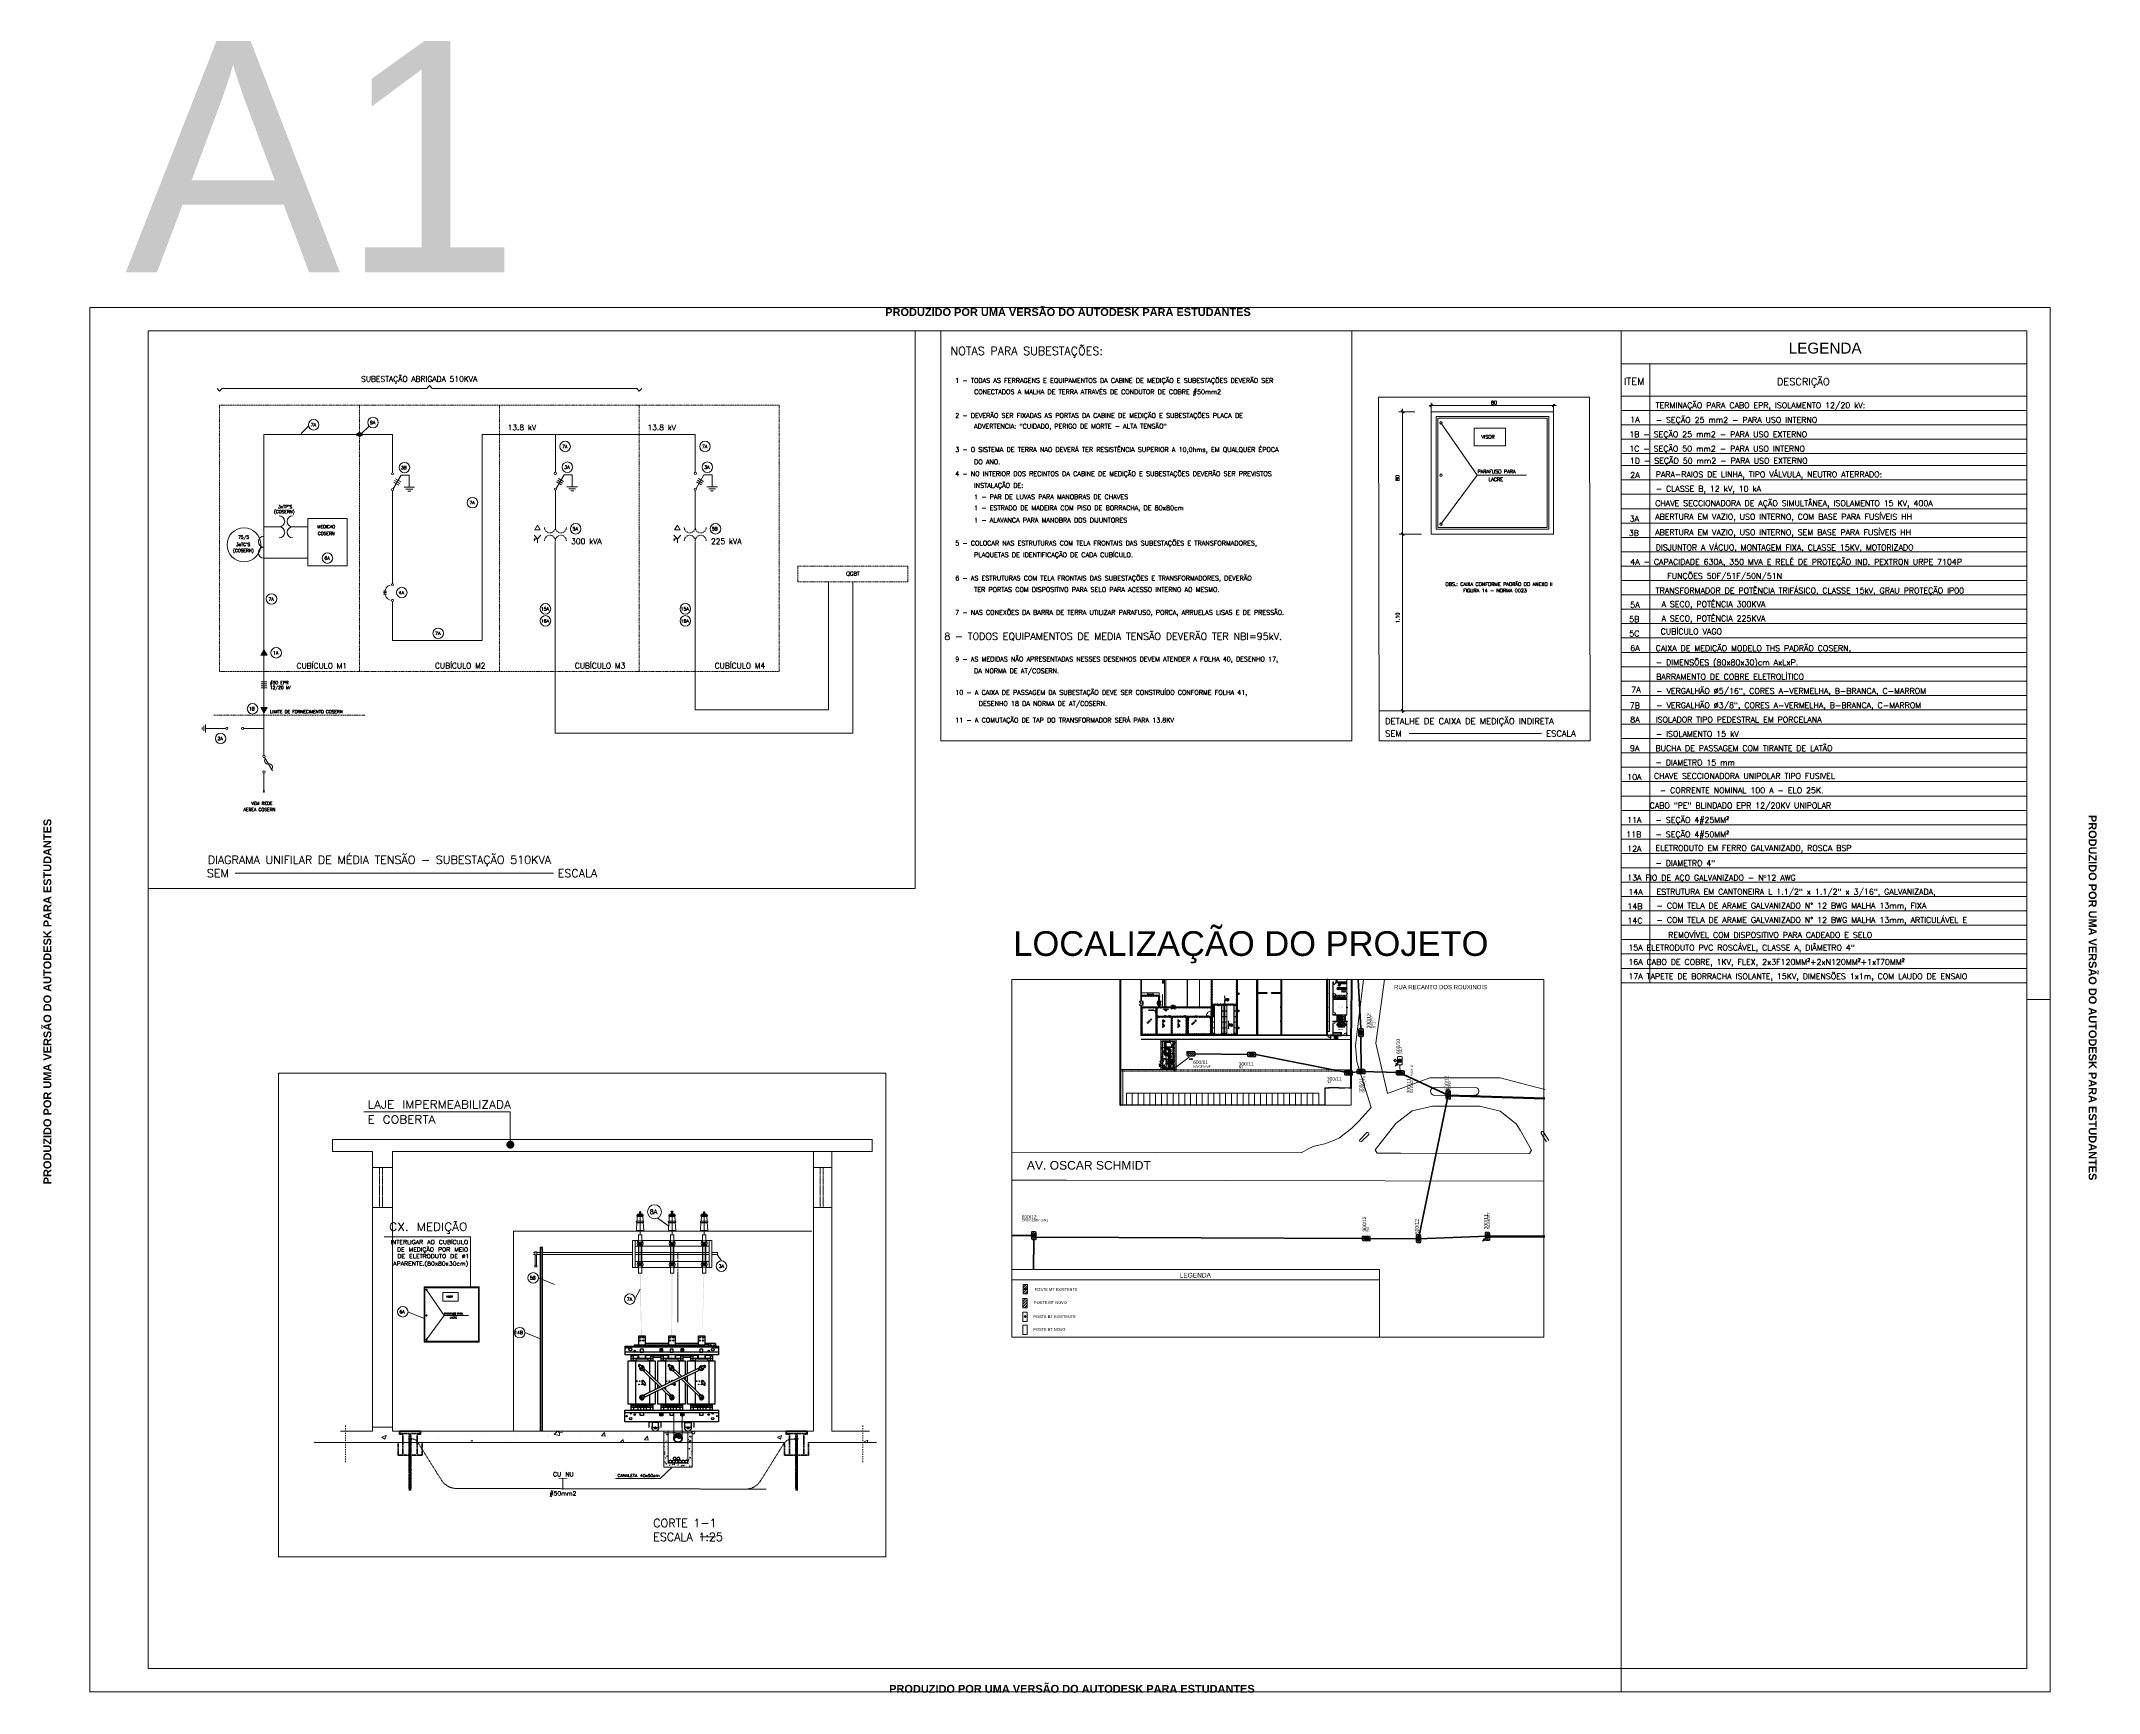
# Model space of a CAD drawing. Header units: inches. Extents: x 5 to 1823, y 18 to 726.
# Drawn here: x 5 to 887, y 18 to 726 of the extents above; entities that cross this region are included whole.
import ezdxf

# ---------------------------------------------------------------- set-up
doc = ezdxf.new("R2010")
doc.units = ezdxf.units.IN
doc.header["$MEASUREMENT"] = 0
for name, color, linetype in [('BOBINA', 2, 'Continuous'), ('CULATRA', 1, 'Continuous'), ('DETALHE', 3, 'Continuous'), ('L1', 1, 'Continuous'), ('PDF2_0', 7, 'Continuous'), ('PDF2_01', 1, 'Continuous'), ('PDF2_03', 3, 'Continuous'), ('PDF2_04', 4, 'Continuous'), ('PDF2_06', 6, 'Continuous'), ('PDF2_ATERRAMENTO', 7, 'Continuous'), ('PDF2_BORDA', 7, 'Continuous'), ('PDF2_D_Alvenaria', 7, 'Continuous'), ('PDF2_D_Cortes Vistas', 6, 'Continuous'), ('PDF2_D_Paineis', 4, 'Continuous'), ('PDF2_D_Paineis EPS 100mm', 6, 'Continuous'), ('PDF2_D_Paineis PUR 120mm', 5, 'Continuous'), ('PDF2_D_Paineis PUR 150mm', 1, 'Continuous'), ('PDF2_D_Portas', 6, 'Continuous'), ('PDF2_D_Textos Isolamento', 2, 'Continuous'), ('PDF2_D_Textos Nome Área', 3, 'Continuous'), ('PDF2_D_Textos Paineis Parede', 3, 'Continuous'), ('PDF2_D_Válvula Eq. Pressão', 2, 'Continuous'), ('PDF2_EL0001', 1, 'Continuous'), ('PDF2_ENIT-AQ0T002', 6, 'Continuous'), ('PDF2_ENIT-EL00002', 2, 'Continuous'), ('PDF2_ENIT-EL20002', 6, 'Continuous'), ('PDF2_ENIT-EL20006', 6, 'Continuous'), ('PDF2_ENIT-EL2T001', 1, 'Continuous'), ('PDF2_FORMATOS', 7, 'Continuous'), ('PDF2_Layer 1', 7, 'Continuous'), ('PDF2_LOUCA', 2, 'Continuous'), ('PDF2_MOBILIA', 1, 'Continuous'), ('PDF2_PAREDE', 6, 'Continuous'), ('PDF2_PAUTA', 4, 'Continuous'), ('PDF2_PDF_Layer 1', 7, 'Continuous'), ('PDF2_PG', 7, 'Continuous'), ('PDF2_PL', 6, 'Continuous'), ('PDF2_PROJET', 4, 'Continuous'), ('PDF2_QUADROS', 1, 'Continuous'), ('PDF2_SANITARIO', 1, 'Continuous'), ('PDF2_Texto', 1, 'Continuous'), ('PDF2_TIGRECAD', 6, 'Continuous'), ('PDF2_TRECHO BT', 3, 'Continuous'), ('PDF2_TRECHO MT', 1, 'Continuous'), ('PDF2_vagas', 1, 'Continuous')]:
    doc.layers.add(name, color=color, linetype=linetype)
for name, color, linetype, true_color in [('PDF2_02', 7, 'Continuous', 0xdcdcdc), ('PDF2_ARRUAMENTO', 7, 'Continuous', 0xdcdcdc), ('PDF2_CINZA 1', 7, 'Continuous', 0x767676), ('PDF2_EL0012', 7, 'Continuous', 0x00dddd), ('PDF2_EL0015', 7, 'Continuous', 0xdcdcdc), ('PDF2_ENIT-EL00132', 7, 'Continuous', 0x00dddd), ('PDF2_ENIT-EL01132', 7, 'Continuous', 0x00dddd), ('PDF2_ENIT-EL0C132', 7, 'Continuous', 0x00dddd), ('PDF2_ENIT-EL20009', 7, 'Continuous', 0xdcdcdc), ('PDF2_HACHPAREDE', 7, 'Continuous', 0x767676), ('PDF2_TUB-ELETRICA', 7, 'Continuous', 0x7fbfff)]:
    doc.layers.add(name, color=color, linetype=linetype, true_color=true_color)
doc.styles.add('PDF Arial', font='arial.ttf')
doc.styles.add('PDF Arial Bold', font='arialbd.ttf')
doc.styles.add('PDF RomanS', font='romans__.ttf')

msp = doc.modelspace()

# ---------------------------------------------------------------- hatches: boundary and pattern name
at = {"layer": 'PDF2_D_Válvula Eq. Pressão', "transparency": 33554559}
h = msp.add_hatch(color=256, dxfattribs=at)
h.paths.add_polyline_path([(497.88, 401.85), (497.88, 401.85), (497.88, 401.85)], flags=0)
h.paths.add_polyline_path([(497.88, 401.85), (497.9, 401.85), (497.88, 401.85)], flags=0)
h.paths.add_polyline_path([(497.88, 401.85), (497.9, 401.85), (497.88, 401.85)], flags=0)
at = {"layer": 'PDF2_PDF_Layer 1', "transparency": 33554559}
h = msp.add_hatch(color=256, dxfattribs=at)
h.paths.add_polyline_path([(479.9, 380.27), (479.9, 380.27), (479.9, 380.27)], flags=0)
h.paths.add_polyline_path([(479.9, 380.27), (479.9, 380.27), (479.9, 380.27)], flags=0)
h.paths.add_polyline_path([(479.9, 380.27), (479.9, 380.27), (479.9, 380.27)], flags=0)
h.paths.add_polyline_path([(479.9, 380.27), (479.87, 380.27), (479.9, 380.27)], flags=0)
h = msp.add_hatch(color=256, dxfattribs=at)
h.paths.add_polyline_path([(479.9, 380.27), (479.9, 380.27), (479.9, 380.27)], flags=0)
h.paths.add_polyline_path([(479.9, 380.27), (479.9, 380.27), (479.9, 380.27)], flags=0)
h.paths.add_polyline_path([(479.9, 380.27), (479.9, 380.27), (479.9, 380.27)], flags=0)
h.paths.add_polyline_path([(479.9, 380.27), (479.87, 380.27), (479.9, 380.27)], flags=0)
h = msp.add_hatch(color=256, dxfattribs=at)
h.paths.add_polyline_path([(479.99, 380.31), (479.99, 380.31), (479.99, 380.31)], flags=0)
h.paths.add_polyline_path([(479.99, 380.31), (479.99, 380.31), (479.99, 380.31)], flags=0)
h.paths.add_polyline_path([(479.99, 380.31), (479.99, 380.31), (479.99, 380.31)], flags=0)
h.paths.add_polyline_path([(479.99, 380.31), (479.99, 380.31), (479.99, 380.31)], flags=0)
h.paths.add_polyline_path([(479.99, 380.31), (479.99, 380.31), (479.99, 380.31)], flags=0)
h.paths.add_polyline_path([(479.99, 380.31), (479.96, 380.31), (479.99, 380.31)], flags=0)
h = msp.add_hatch(color=256, dxfattribs=at)
h.paths.add_polyline_path([(479.92, 377.64), (479.92, 377.64), (479.92, 377.64)], flags=0)
h.paths.add_polyline_path([(479.92, 377.64), (479.92, 377.64), (479.92, 377.64)], flags=0)
h.paths.add_polyline_path([(479.92, 377.64), (479.92, 377.64), (479.92, 377.64)], flags=0)
h.paths.add_polyline_path([(479.92, 377.64), (479.9, 377.64), (479.92, 377.64)], flags=0)
h = msp.add_hatch(color=256, dxfattribs=at)
h.paths.add_polyline_path([(479.92, 377.62), (479.92, 377.62), (479.92, 377.62)], flags=0)
h.paths.add_polyline_path([(479.92, 377.62), (479.92, 377.62), (479.92, 377.62)], flags=0)
h.paths.add_polyline_path([(479.92, 377.62), (479.92, 377.62), (479.92, 377.62)], flags=0)
h.paths.add_polyline_path([(479.92, 377.62), (479.9, 377.62), (479.92, 377.62)], flags=0)
h = msp.add_hatch(color=256, dxfattribs=at)
h.paths.add_polyline_path([(480.01, 377.69), (480.01, 377.69), (480.01, 377.69)], flags=0)
h.paths.add_polyline_path([(480.01, 377.69), (480.01, 377.69), (480.01, 377.69)], flags=0)
h.paths.add_polyline_path([(480.01, 377.69), (480.01, 377.69), (480.01, 377.69)], flags=0)
h.paths.add_polyline_path([(480.01, 377.69), (480.01, 377.69), (480.01, 377.69)], flags=0)
h.paths.add_polyline_path([(480.01, 377.69), (480.01, 377.69), (480.01, 377.69)], flags=0)
h.paths.add_polyline_path([(480.01, 377.69), (479.99, 377.69), (480.01, 377.69)], flags=0)
h = msp.add_hatch(color=256, dxfattribs=at)
h.paths.add_polyline_path([(488.29, 292.81), (488.29, 292.83), (488.29, 292.81)], flags=0)
h.paths.add_polyline_path([(488.29, 292.81), (488.29, 292.81), (488.29, 292.81)], flags=0)
h.paths.add_polyline_path([(488.29, 292.81), (488.29, 292.81), (488.29, 292.81)], flags=0)
h.paths.add_polyline_path([(488.29, 292.81), (488.29, 292.81), (488.29, 292.81)], flags=0)
h.paths.add_polyline_path([(488.29, 292.81), (488.29, 292.81), (488.29, 292.81)], flags=0)
h.paths.add_polyline_path([(488.29, 292.81), (488.29, 292.81), (488.29, 292.81)], flags=0)
h.paths.add_polyline_path([(488.29, 292.81), (488.29, 292.81), (488.29, 292.81)], flags=0)
h.paths.add_polyline_path([(488.29, 292.81), (488.29, 292.81), (488.29, 292.81)], flags=0)
h.paths.add_polyline_path([(488.29, 292.81), (488.29, 292.81), (488.29, 292.81)], flags=0)
h.paths.add_polyline_path([(488.29, 292.81), (488.29, 292.81), (488.29, 292.81)], flags=0)
h.paths.add_polyline_path([(488.29, 292.81), (488.29, 292.81), (488.29, 292.81)], flags=0)
h.paths.add_polyline_path([(488.29, 292.81), (488.29, 292.81), (488.29, 292.81)], flags=0)
h.paths.add_polyline_path([(488.29, 292.81), (488.29, 292.81), (488.29, 292.81)], flags=0)
h.paths.add_polyline_path([(488.29, 292.81), (488.29, 292.81), (488.29, 292.81)], flags=0)
h.paths.add_polyline_path([(488.29, 292.81), (488.29, 292.81), (488.29, 292.81)], flags=0)
h.paths.add_polyline_path([(488.29, 292.81), (488.29, 292.81), (488.29, 292.81)], flags=0)
h.paths.add_polyline_path([(488.29, 292.81), (488.29, 292.81), (488.29, 292.81)], flags=0)
h.paths.add_polyline_path([(488.29, 292.81), (488.29, 292.81), (488.29, 292.81)], flags=0)
h.paths.add_polyline_path([(488.29, 292.81), (488.29, 292.81), (488.29, 292.81)], flags=0)
h.paths.add_polyline_path([(488.29, 292.81), (488.29, 292.81), (488.29, 292.81)], flags=0)
h.paths.add_polyline_path([(488.29, 292.81), (488.29, 292.81), (488.29, 292.81)], flags=0)
h.paths.add_polyline_path([(488.29, 292.81), (488.29, 292.81), (488.29, 292.81)], flags=0)
h.paths.add_polyline_path([(488.29, 292.81), (488.29, 292.81), (488.29, 292.81)], flags=0)
h.paths.add_polyline_path([(488.29, 292.81), (488.29, 292.81), (488.29, 292.81)], flags=0)
h.paths.add_polyline_path([(488.29, 292.81), (488.29, 292.81), (488.29, 292.81)], flags=0)
h.paths.add_polyline_path([(488.29, 292.81), (488.29, 292.81), (488.29, 292.81)], flags=0)
h.paths.add_polyline_path([(488.29, 292.81), (488.29, 292.81), (488.29, 292.81)], flags=0)
h.paths.add_polyline_path([(488.29, 292.81), (488.29, 292.81), (488.29, 292.81)], flags=0)
h.paths.add_polyline_path([(488.29, 292.81), (488.29, 292.81), (488.29, 292.81)], flags=0)
h.paths.add_polyline_path([(488.29, 292.81), (488.29, 292.81), (488.29, 292.81)], flags=0)
h.paths.add_polyline_path([(488.29, 292.81), (488.29, 292.81), (488.29, 292.81)], flags=0)
h.paths.add_polyline_path([(488.29, 292.81), (488.29, 292.81), (488.29, 292.81)], flags=0)
h.paths.add_polyline_path([(488.29, 292.81), (488.29, 292.81), (488.29, 292.81)], flags=0)
h.paths.add_polyline_path([(488.29, 292.81), (488.29, 292.81), (488.29, 292.81)], flags=0)
h.paths.add_polyline_path([(488.29, 292.81), (488.29, 292.81), (488.29, 292.81)], flags=0)
h.paths.add_polyline_path([(488.29, 292.81), (488.29, 292.81), (488.29, 292.81)], flags=0)
h.paths.add_polyline_path([(488.29, 292.81), (488.29, 292.81), (488.29, 292.81)], flags=0)
h.paths.add_polyline_path([(488.29, 292.81), (488.29, 292.81), (488.29, 292.81)], flags=0)
h.paths.add_polyline_path([(488.29, 292.81), (488.29, 292.81), (488.29, 292.81)], flags=0)
h.paths.add_polyline_path([(488.29, 292.81), (488.29, 292.81), (488.29, 292.81)], flags=0)
h.paths.add_polyline_path([(488.29, 292.81), (488.29, 292.81), (488.29, 292.81)], flags=0)
h.paths.add_polyline_path([(488.29, 292.81), (488.29, 292.81), (488.29, 292.81)], flags=0)
h.paths.add_polyline_path([(488.29, 292.81), (488.29, 292.81), (488.29, 292.81)], flags=0)
h = msp.add_hatch(color=256, dxfattribs=at)
h.paths.add_polyline_path([(488.62, 293.39), (488.62, 293.41), (488.62, 293.39)], flags=0)
h.paths.add_polyline_path([(488.62, 293.39), (488.62, 293.39), (488.62, 293.39)], flags=0)
h.paths.add_polyline_path([(488.62, 293.39), (488.62, 293.39), (488.62, 293.39)], flags=0)
h.paths.add_polyline_path([(488.62, 293.39), (488.62, 293.39), (488.62, 293.39)], flags=0)
h.paths.add_polyline_path([(488.62, 293.39), (488.62, 293.39), (488.62, 293.39)], flags=0)
h.paths.add_polyline_path([(488.62, 293.39), (488.62, 293.39), (488.62, 293.39)], flags=0)
h.paths.add_polyline_path([(488.62, 293.39), (488.62, 293.39), (488.62, 293.39)], flags=0)
h.paths.add_polyline_path([(488.62, 293.39), (488.62, 293.39), (488.62, 293.39)], flags=0)
h.paths.add_polyline_path([(488.62, 293.39), (488.62, 293.39), (488.62, 293.39)], flags=0)
h.paths.add_polyline_path([(488.62, 293.39), (488.62, 293.39), (488.62, 293.39)], flags=0)
h.paths.add_polyline_path([(488.62, 293.39), (488.62, 293.39), (488.62, 293.39)], flags=0)
h.paths.add_polyline_path([(488.62, 293.39), (488.62, 293.39), (488.62, 293.39)], flags=0)
h.paths.add_polyline_path([(488.62, 293.39), (488.62, 293.39), (488.62, 293.39)], flags=0)
h.paths.add_polyline_path([(488.62, 293.39), (488.62, 293.39), (488.62, 293.39)], flags=0)
h.paths.add_polyline_path([(488.62, 293.39), (488.62, 293.39), (488.62, 293.39)], flags=0)
h.paths.add_polyline_path([(488.62, 293.39), (488.62, 293.39), (488.62, 293.39)], flags=0)
h.paths.add_polyline_path([(488.62, 293.39), (488.62, 293.39), (488.62, 293.39)], flags=0)
h.paths.add_polyline_path([(488.62, 293.39), (488.62, 293.39), (488.62, 293.39)], flags=0)
h.paths.add_polyline_path([(488.62, 293.39), (488.62, 293.39), (488.62, 293.39)], flags=0)
h.paths.add_polyline_path([(488.62, 293.39), (488.62, 293.39), (488.62, 293.39)], flags=0)
h.paths.add_polyline_path([(488.62, 293.39), (488.62, 293.39), (488.62, 293.39)], flags=0)
h.paths.add_polyline_path([(488.62, 293.39), (488.62, 293.39), (488.62, 293.39)], flags=0)
h.paths.add_polyline_path([(488.62, 293.39), (488.62, 293.39), (488.62, 293.39)], flags=0)
h.paths.add_polyline_path([(488.62, 293.39), (488.62, 293.39), (488.62, 293.39)], flags=0)
h.paths.add_polyline_path([(488.62, 293.39), (488.62, 293.39), (488.62, 293.39)], flags=0)
h.paths.add_polyline_path([(488.62, 293.39), (488.62, 293.39), (488.62, 293.39)], flags=0)
h.paths.add_polyline_path([(488.62, 293.39), (488.62, 293.39), (488.62, 293.39)], flags=0)
h = msp.add_hatch(color=256, dxfattribs=at)
h.paths.add_polyline_path([(488.8, 293.32), (488.8, 293.34), (488.8, 293.32)], flags=0)
h.paths.add_polyline_path([(488.8, 293.32), (488.8, 293.32), (488.8, 293.32)], flags=0)
h.paths.add_polyline_path([(488.8, 293.32), (488.8, 293.32), (488.8, 293.32)], flags=0)
h.paths.add_polyline_path([(488.8, 293.32), (488.8, 293.32), (488.8, 293.32)], flags=0)
h.paths.add_polyline_path([(488.8, 293.32), (488.8, 293.32), (488.8, 293.32)], flags=0)
h.paths.add_polyline_path([(488.8, 293.32), (488.8, 293.32), (488.8, 293.32)], flags=0)
h.paths.add_polyline_path([(488.8, 293.32), (488.8, 293.32), (488.8, 293.32)], flags=0)
h.paths.add_polyline_path([(488.8, 293.32), (488.8, 293.32), (488.8, 293.32)], flags=0)
h.paths.add_polyline_path([(488.8, 293.32), (488.8, 293.32), (488.8, 293.32)], flags=0)
h.paths.add_polyline_path([(488.8, 293.32), (488.8, 293.32), (488.8, 293.32)], flags=0)
h.paths.add_polyline_path([(488.8, 293.32), (488.8, 293.32), (488.8, 293.32)], flags=0)
h.paths.add_polyline_path([(488.8, 293.32), (488.8, 293.32), (488.8, 293.32)], flags=0)
h.paths.add_polyline_path([(488.8, 293.32), (488.8, 293.32), (488.8, 293.32)], flags=0)

# ---------------------------------------------------------------- linework, layer by layer
at = {"layer": 'BOBINA'}
for points in [[(268.04, 146.6), (268.04, 141.42), (256.35, 141.42), (256.35, 159.95), (268.04, 159.95), (268.04, 151.92)], [(269.19, 150.8), (269.19, 159.95), (280.87, 159.95), (280.87, 153.95)], [(281.92, 154.46), (281.92, 159.95), (293.6, 159.95), (293.6, 141.42), (281.92, 141.42), (281.92, 146.66)], [(268.04, 150.65), (268.04, 149.42)], [(280.87, 152.93), (280.87, 151.82)], [(280.87, 150.55), (280.87, 147.17)], [(281.92, 150.8), (281.92, 153.45)], [(268.04, 149.42), (268.04, 147.61)], [(269.19, 148.18), (269.19, 149.53)], [(280.87, 147.17), (280.87, 141.42), (269.19, 141.42), (269.19, 147.17)], [(281.92, 146.66), (281.92, 149.53)]]:
    msp.add_lwpolyline(points, dxfattribs=at)
at = {"layer": 'CULATRA'}
for p, q in [((255.05, 162.53), (255.05, 166.28)), ((255.05, 166.28), (295.14, 166.28)), ((255.05, 166.01), (295.14, 166.01)), ((295.14, 163.71), (255.05, 163.71)), ((295.14, 162.53), (255.05, 162.53)), ((257.55, 162.53), (257.55, 162.09)), ((257.55, 162.09), (257.67, 162.09)), ((258.93, 166.83), (259.55, 166.28)), ((259.47, 162.53), (259.47, 162.33)), ((259.51, 159.95), (259.51, 141.42)), ((259.66, 162.53), (259.66, 162.33)), ((260.64, 162.53), (260.64, 162.43)), ((260.64, 162.43), (260.98, 162.43)), ((273.78, 167.34), (263.67, 167.34)), ((263.98, 162.41), (263.7, 162.41)), ((263.98, 162.53), (263.98, 162.41)), ((265.49, 159.95), (265.49, 154.42)), ((266.95, 162.09), (266.95, 162.56)), ((270.39, 162.09), (266.95, 162.09)), ((266.95, 161.52), (270.5, 161.52)), ((270.39, 162.53), (270.39, 162.09)), ((270.39, 162.09), (270.5, 162.09)), ((272.35, 159.95), (272.35, 151.37)), ((273, 162.53), (273, 162.5)), ((273, 162.5), (273.48, 162.5)), ((273.48, 162.53), (273.48, 162.43)), ((273.48, 162.43), (273.81, 162.43)), ((286.51, 167.34), (276.5, 167.34)), ((276.75, 162.4), (276.54, 162.4)), ((276.75, 162.53), (276.75, 162.4)), ((278.32, 159.95), (278.32, 154.32)), ((283.12, 162.09), (279.79, 162.09)), ((279.79, 161.49), (283.23, 161.49)), ((283.12, 162.56), (283.12, 162.09)), ((283.12, 162.09), (283.23, 162.09)), ((285.08, 159.95), (285.08, 156.02)), ((285.83, 162.53), (285.83, 162.49)), ((285.83, 162.49), (286.21, 162.49)), ((286.21, 162.53), (286.21, 162.43)), ((286.21, 162.43), (286.54, 162.43)), ((293.93, 167.34), (289.23, 167.34)), ((289.56, 162.44), (289.27, 162.44)), ((291.13, 166.83), (289.38, 166.83)), ((289.56, 162.53), (289.56, 162.44)), ((289.99, 162.44), (289.99, 162.53)), ((291.13, 166.83), (290.51, 166.28)), ((291.05, 159.95), (291.05, 141.42)), ((293.93, 167.34), (293.93, 166.28)), ((295.14, 166.28), (295.14, 162.53)), ((260.83, 157.71), (270.1, 148.63)), ((261.55, 158.28), (270.96, 149.06)), ((289.03, 157.97), (261.97, 144.62)), ((263.3, 149.6), (262.31, 151)), ((289.54, 157.21), (262.39, 143.82)), ((263.38, 156.48), (262.75, 155.83)), ((262.86, 151.46), (263.87, 150.04)), ((263.63, 156.24), (263, 155.59)), ((265.49, 153.15), (265.49, 146.92)), ((272.35, 151.37), (272.35, 149.74)), ((273.56, 157.71), (278.57, 152.81)), ((274.28, 158.28), (279.43, 153.23)), ((276.11, 156.48), (275.48, 155.83)), ((276.03, 149.6), (275.53, 150.3)), ((275.59, 151.46), (275.65, 151.37)), ((276.36, 156.24), (275.72, 155.59)), ((276.18, 150.62), (276.6, 150.04)), ((278.32, 153.04), (278.32, 152.69)), ((278.32, 151.68), (278.32, 147.03)), ((279.25, 152.14), (287.67, 143.89)), ((280.12, 152.56), (288.32, 144.52)), ((285.08, 155.01), (285.08, 147.7)), ((286.42, 156.68), (286.82, 155.87)), ((286.73, 156.83), (287.13, 156.02)), ((288.87, 149.6), (287.88, 151)), ((288.43, 151.46), (289.43, 150.04)), ((262.9, 145.09), (263.3, 144.27)), ((263.2, 145.24), (263.6, 144.42)), ((265.49, 146.92), (265.49, 146.36)), ((265.49, 145.35), (265.49, 141.42)), ((270.79, 147.96), (274.94, 143.89)), ((271.65, 148.38), (275.59, 144.52)), ((271.74, 148.43), (271.74, 148.3)), ((272.35, 148.73), (272.35, 147.7)), ((272.35, 146.43), (272.35, 141.42)), ((274.61, 145.49), (273.97, 144.84)), ((274.85, 145.25), (274.22, 144.6)), ((278.32, 147.03), (278.32, 141.42)), ((285.08, 146.43), (285.08, 145.1)), ((285.08, 145.1), (285.08, 141.42)), ((287.34, 145.49), (286.7, 144.84)), ((287.58, 145.25), (286.95, 144.6)), ((255.01, 137.73), (295.19, 137.73)), ((266.73, 133.81), (266.73, 131.36)), ((269.41, 133.48), (266.73, 133.48)), ((269.41, 131.36), (269.41, 133.81)), ((280.78, 131.36), (280.78, 133.81)), ((280.78, 133.48), (283.46, 133.48)), ((283.46, 133.81), (283.46, 131.36)), ((266.73, 131.36), (269.41, 131.36)), ((283.46, 131.36), (280.78, 131.36))]:
    msp.add_line(p, q, dxfattribs=at)
for points in [[(269.97, 163.94), (271.21, 163.94), (271.21, 165.14), (269.97, 165.14)], [(279.01, 163.94), (280.24, 163.94), (280.24, 165.14), (279.01, 165.14)], [(255.01, 138.78), (295.19, 138.78), (295.19, 133.81), (255.01, 133.81)], [(269.97, 137.5), (271.21, 137.5), (271.21, 136.29), (269.97, 136.29)], [(279.01, 137.5), (280.24, 137.5), (280.24, 136.29), (279.01, 136.29)]]:
    msp.add_lwpolyline(points, close=True, dxfattribs=at)
for centre, radius in [((255.51, 165.64), 0.196), ((256.24, 165.64), 0.196), ((257.35, 164.86), 0.603), ((259.16, 164.16), 0.339), ((270.59, 164.54), 0.498), ((270.59, 164.54), 0.288), ((279.63, 164.54), 0.498), ((279.63, 164.54), 0.288), ((290.9, 164.16), 0.339), ((292.71, 164.86), 0.603), ((293.82, 165.64), 0.196), ((294.55, 165.64), 0.196), ((260.13, 151.21), 0.14), ((261.26, 157.91), 0.245), ((261.34, 151.21), 0.14), ((262.3, 156.82), 0.273), ((262.6, 151.21), 0.14), ((272.86, 151.21), 0.14), ((273.99, 157.91), 0.245), ((274.07, 151.21), 0.14), ((275.03, 156.82), 0.273), ((285.7, 151.21), 0.14), ((286.91, 151.21), 0.14), ((287.87, 156.82), 0.273), ((288.17, 151.21), 0.14), ((289.19, 157.54), 0.245), ((261.1, 149.83), 0.14), ((262.24, 144.27), 0.281), ((262.31, 149.83), 0.14), ((263.57, 149.83), 0.14), ((275.04, 149.83), 0.14), ((275.23, 144.27), 0.281), ((276.3, 149.83), 0.14), ((286.67, 149.83), 0.14), ((287.96, 144.27), 0.281), ((287.88, 149.83), 0.14), ((289.14, 149.83), 0.14), ((255.75, 136.2), 0.267), ((257.49, 135.17), 0.508), ((257.52, 137.38), 0.254), ((259.25, 136.86), 0.321), ((270.59, 136.9), 0.498), ((270.59, 136.9), 0.288), ((279.63, 136.9), 0.498), ((279.63, 136.9), 0.288), ((290.94, 136.86), 0.321), ((292.71, 135.17), 0.508), ((292.68, 137.38), 0.254), ((294.44, 136.2), 0.267), ((268.07, 131.36), 0.317), ((282.12, 131.36), 0.317)]:
    msp.add_circle(centre, radius, dxfattribs=at)
for centre, radius, start, end in [((261.23, 157.94), 0.462, 46.64199, 210.02395), ((262.3, 156.82), 0.992, 159.0021, 292.18679), ((262.3, 156.82), 0.992, 159.0021, 292.18679), ((262.3, 156.82), 0.684, 170.7808, 280.40809), ((262.3, 156.82), 0.992, 346.77216, 104.41673), ((262.3, 156.82), 0.992, 346.77216, 104.41673), ((262.6, 151.21), 0.358, 26.90945, 215.33872), ((262.3, 156.82), 0.684, 4.26383, 86.92506), ((273.96, 157.94), 0.462, 46.64199, 210.02395), ((275.03, 156.82), 0.992, 159.0021, 292.18679), ((275.03, 156.82), 0.992, 159.0021, 292.18679), ((275.03, 156.82), 0.684, 170.7808, 280.40809), ((275.03, 156.82), 0.992, 346.77216, 104.41673), ((275.03, 156.82), 0.992, 346.77216, 104.41673), ((275.33, 151.21), 0.358, 26.90945, 205.77425), ((275.03, 156.82), 0.684, 4.26383, 86.92506), ((275.33, 151.21), 0.14, 27.47741, 205.02945), ((287.87, 156.82), 0.992, 57.47466, 175.11923), ((287.87, 156.82), 0.992, 57.47466, 175.11923), ((287.87, 156.82), 0.992, 229.70461, 2.88929), ((287.87, 156.82), 0.992, 229.70461, 2.88929), ((287.87, 156.82), 0.684, 74.96634, 157.62756), ((287.87, 156.82), 0.684, 241.48331, 351.11059), ((288.17, 151.21), 0.358, 26.90945, 215.33872), ((289.23, 157.55), 0.462, 311.86744, 115.2494), ((262.29, 144.22), 0.999, 56.85417, 2.7277), ((262.29, 144.22), 0.746, 69.11097, 353.8189), ((262.23, 144.25), 0.458, 124.87102, 290.46442), ((263.57, 149.83), 0.358, 210.637, 35.4323), ((275.16, 144.24), 0.999, 159.36032, 105.23386), ((275.16, 144.24), 0.746, 168.26912, 92.97705), ((275.23, 144.24), 0.458, 231.6236, 37.217), ((276.3, 149.83), 0.358, 210.637, 35.4323), ((287.89, 144.24), 0.999, 159.36032, 105.23386), ((287.89, 144.24), 0.746, 168.26912, 92.97705), ((287.96, 144.24), 0.458, 231.6236, 37.217), ((289.14, 149.83), 0.358, 210.637, 35.4323), ((268.07, 131.36), 1.54, 150.14348, 29.85652), ((268.07, 131.36), 0.609, 180, 0), ((282.12, 131.36), 1.54, 150.14348, 29.85652), ((282.12, 131.36), 0.609, 180, 0)]:
    msp.add_arc(centre, radius, start, end, dxfattribs=at)
at = {"layer": 'DETALHE'}
for p, q in [((265.44, 131.38), (265.44, 133.48)), ((265.72, 133.81), (270.35, 133.81)), ((270.63, 131.38), (270.63, 133.48)), ((279.57, 131.38), (279.57, 133.48)), ((284.48, 133.81), (279.84, 133.81)), ((284.75, 131.38), (284.75, 133.48))]:
    msp.add_line(p, q, dxfattribs=at)
for centre, start, end in [((265.78, 133.48), 101.20704, 180), ((270.29, 133.48), 0, 78.79296), ((279.9, 133.48), 101.20704, 180), ((284.41, 133.48), 0, 78.79296)]:
    msp.add_arc(centre, 0.337, start, end, dxfattribs=at)
at = {"layer": 'L1'}
for p, q in [((260.94, 166.83), (260.94, 170.61)), ((260.94, 170.61), (263.67, 170.61)), ((263.67, 170.61), (263.67, 166.83)), ((273.78, 166.83), (273.78, 170.61)), ((273.78, 170.61), (276.5, 170.61)), ((276.5, 170.61), (276.5, 166.83)), ((286.51, 166.83), (286.51, 170.61)), ((286.51, 170.61), (289.23, 170.61)), ((289.23, 170.61), (289.23, 166.83)), ((257.67, 159.95), (257.67, 162.09)), ((257.67, 162.09), (258.27, 162.09)), ((257.67, 161.08), (260.55, 161.12)), ((259.78, 160.14), (257.67, 160.14)), ((258.27, 162.09), (258.27, 162.33)), ((258.27, 162.33), (260.55, 162.33)), ((258.27, 162.09), (258.27, 162.09)), ((258.56, 162.33), (258.56, 159.95)), ((258.93, 166.83), (289.38, 166.83)), ((259.51, 160.14), (259.51, 159.95)), ((259.78, 161.11), (259.78, 160.14)), ((260.55, 160.77), (259.78, 160.77)), ((260.55, 162.33), (260.55, 162.09)), ((260.55, 162.09), (260.55, 160.77)), ((260.55, 160.77), (264.84, 160.77)), ((260.98, 160.77), (260.98, 162.53)), ((260.98, 161.07), (263.7, 161.07)), ((263.7, 162.53), (263.7, 160.77)), ((264.03, 160.77), (264.03, 162.34)), ((264.03, 162.34), (266.2, 162.34)), ((264.03, 161.07), (266.95, 161.07)), ((264.84, 160.77), (264.84, 161.07)), ((264.84, 160.77), (264.84, 160.19)), ((264.84, 160.19), (266.95, 160.19)), ((265.98, 162.34), (265.98, 159.95)), ((266.2, 162.34), (266.2, 162.09)), ((266.2, 162.09), (266.95, 162.09)), ((266.95, 162.09), (266.95, 159.95)), ((270.5, 159.95), (270.5, 162.09)), ((270.5, 162.09), (271.1, 162.09)), ((270.5, 161.08), (273.39, 161.12)), ((272.62, 160.14), (270.5, 160.14)), ((271.1, 162.09), (271.1, 162.33)), ((271.1, 162.33), (273.39, 162.33)), ((271.1, 162.09), (271.1, 162.09)), ((271.4, 162.33), (271.4, 159.95)), ((272.35, 160.14), (272.35, 159.95)), ((272.62, 161.11), (272.62, 160.14)), ((273.39, 160.77), (272.62, 160.77)), ((273.39, 162.33), (273.39, 162.09)), ((273.39, 162.09), (273.39, 160.77)), ((273.39, 160.77), (277.67, 160.77)), ((273.81, 160.77), (273.81, 162.53)), ((273.81, 161.07), (276.54, 161.07)), ((276.54, 162.53), (276.54, 160.77)), ((276.86, 160.68), (276.86, 162.34)), ((276.86, 162.34), (279.04, 162.34)), ((276.86, 161.07), (279.79, 161.07)), ((277.67, 160.77), (277.67, 161.07)), ((277.67, 160.77), (277.67, 160.19)), ((277.67, 160.19), (279.79, 160.19)), ((278.82, 162.34), (278.82, 159.95)), ((279.04, 162.34), (279.04, 162.09)), ((279.04, 162.09), (279.79, 162.09)), ((279.79, 162.09), (279.79, 159.95)), ((283.23, 159.95), (283.23, 162.09)), ((283.23, 162.09), (283.83, 162.09)), ((283.23, 161.08), (286.12, 161.12)), ((285.34, 160.14), (283.23, 160.14)), ((283.83, 162.09), (283.83, 162.33)), ((283.83, 162.33), (286.12, 162.33)), ((283.83, 162.09), (283.83, 162.09)), ((284.13, 162.33), (284.13, 159.95)), ((285.08, 160.14), (285.08, 159.95)), ((285.34, 161.11), (285.34, 160.14)), ((286.12, 160.77), (285.34, 160.77)), ((286.12, 162.33), (286.12, 162.09)), ((286.12, 162.09), (286.12, 160.77)), ((286.12, 160.77), (290.4, 160.77)), ((286.54, 160.77), (286.54, 162.53)), ((286.54, 161.07), (289.27, 161.07)), ((289.27, 162.53), (289.27, 160.77)), ((289.59, 160.68), (289.59, 162.34)), ((289.59, 162.34), (291.77, 162.34)), ((289.59, 161.07), (292.52, 161.07)), ((290.4, 160.77), (290.4, 161.07)), ((290.4, 160.77), (290.4, 160.19)), ((290.4, 160.19), (292.52, 160.19)), ((291.55, 162.34), (291.55, 159.95)), ((291.77, 162.34), (291.77, 162.07)), ((291.77, 162.07), (292.52, 162.07)), ((292.52, 162.07), (292.52, 159.95)), ((257.69, 140.86), (266.94, 140.86)), ((257.69, 140.1), (266.94, 140.1)), ((260.55, 140.1), (260.55, 138.78)), ((261.73, 140.1), (261.73, 138.78)), ((262.92, 140.1), (262.92, 138.78)), ((264.1, 140.1), (264.1, 138.78)), ((270.53, 140.86), (279.78, 140.86)), ((270.53, 140.1), (279.78, 140.1)), ((273.38, 140.1), (273.38, 138.78)), ((274.57, 140.1), (274.57, 138.78)), ((275.76, 140.1), (275.76, 138.78)), ((276.94, 140.1), (276.94, 138.78)), ((283.26, 140.86), (292.51, 140.86)), ((283.26, 140.1), (292.51, 140.1)), ((286.11, 140.1), (286.11, 138.78)), ((287.3, 140.1), (287.3, 138.78)), ((288.49, 140.1), (288.49, 138.78)), ((289.67, 140.1), (289.67, 138.78))]:
    msp.add_line(p, q, dxfattribs=at)
for points in [[(261.59, 163.71), (262.93, 163.71), (262.93, 164.95), (261.59, 164.95)], [(274.43, 163.71), (275.77, 163.71), (275.77, 164.95), (274.43, 164.95)], [(287.16, 163.71), (288.5, 163.71), (288.5, 164.95), (287.16, 164.95)], [(257.69, 141.42), (266.94, 141.42), (266.94, 138.78), (257.69, 138.78)], [(258.69, 138.78), (257.69, 138.78), (257.69, 141.42), (258.69, 141.42)], [(266.94, 138.78), (265.95, 138.78), (265.95, 141.42), (266.94, 141.42)], [(270.53, 141.42), (279.78, 141.42), (279.78, 138.78), (270.53, 138.78)], [(271.52, 138.78), (270.53, 138.78), (270.53, 141.42), (271.52, 141.42)], [(279.78, 138.78), (278.78, 138.78), (278.78, 141.42), (279.78, 141.42)], [(283.26, 141.42), (292.51, 141.42), (292.51, 138.78), (283.26, 138.78)], [(284.25, 138.78), (283.26, 138.78), (283.26, 141.42), (284.25, 141.42)], [(292.51, 138.78), (291.51, 138.78), (291.51, 141.42), (292.51, 141.42)], [(259.73, 140.86), (264.81, 140.86), (264.81, 140.1), (259.73, 140.1)], [(261.59, 137.73), (262.93, 137.73), (262.93, 136.48), (261.59, 136.48)], [(272.57, 140.86), (277.65, 140.86), (277.65, 140.1), (272.57, 140.1)], [(274.43, 137.73), (275.77, 137.73), (275.77, 136.48), (274.43, 136.48)], [(285.3, 140.86), (290.38, 140.86), (290.38, 140.1), (285.3, 140.1)], [(287.16, 137.73), (288.5, 137.73), (288.5, 136.48), (287.16, 136.48)]]:
    msp.add_lwpolyline(points, close=True, dxfattribs=at)
for centre in [(261.58, 169.99), (261.58, 168.68), (262.95, 169.99), (262.95, 168.68), (274.42, 169.99), (274.42, 168.68), (275.79, 169.99), (275.79, 168.68), (287.15, 169.99), (287.15, 168.68), (288.52, 169.99), (288.52, 168.68), (291.78, 166.6), (293.16, 166.6)]:
    msp.add_circle(centre, 0.294, dxfattribs=at)
at = {"layer": 'PDF2_0', "lineweight": 5}
for points in [[(605.09, 562.38), (620.65, 539.9), (605.09, 518.91)], [(620.65, 539.9), (641.78, 539.9)], [(492.69, 299.95), (492.98, 300.37)], [(485.17, 297.03), (485.17, 297.03)], [(485.17, 294.38), (485.17, 294.38)], [(485.17, 291.73), (485.17, 291.73)], [(485.19, 297), (485.19, 297.03)], [(485.19, 294.35), (485.19, 294.38)], [(485.19, 291.71), (485.19, 291.73)], [(485.21, 294.35), (485.21, 294.4)], [(485.21, 291.71), (485.21, 291.75)], [(485.23, 297), (485.23, 297.05)], [(485.26, 296.98), (485.26, 297.07)], [(485.26, 294.33), (485.26, 294.42)], [(485.26, 291.68), (485.26, 291.75)], [(485.77, 292.69), (485.75, 292.69)], [(485.79, 292.63), (485.79, 292.65), (485.79, 292.67), (485.77, 292.67), (485.75, 292.67), (485.75, 292.65), (485.75, 292.63), (485.77, 292.63), (485.77, 292.65)], [(485.77, 292.6), (485.77, 292.58), (485.75, 292.58), (485.75, 292.6), (485.75, 292.63), (485.79, 292.63), (485.79, 292.6), (485.79, 292.58), (485.77, 292.58), (485.77, 292.6), (485.77, 292.63)], [(485.79, 292.56), (485.75, 292.56)], [(485.79, 292.58), (485.79, 292.54)], [(487.14, 292.06), (487.1, 292.06), (487.07, 292.06), (487.07, 292.04), (487.07, 292.06), (487.07, 292.2), (487.1, 292.2), (487.1, 292.06), (487.1, 292.04)], [(487.07, 292.06), (487.07, 292.06)], [(487.14, 292.04), (487.1, 292.04), (487.07, 292.04), (487.1, 292.04), (488.24, 292.04)], [(489.16, 292.09), (489.23, 292.09), (489.23, 292.06), (489.14, 292.06), (488.24, 292.06), (487.1, 292.06)], [(488.24, 292.11), (489.14, 292.11)], [(488.24, 291.97), (488.26, 291.97), (488.24, 291.97), (488.24, 291.91), (488.26, 291.91)], [(488.24, 291.93), (488.26, 291.93)], [(488.26, 292.31), (488.29, 292.31), (488.29, 292.38), (488.29, 292.33), (488.26, 292.33), (488.26, 292.31), (488.26, 292.29)], [(488.26, 292.38), (488.29, 292.38), (488.26, 292.38)], [(488.26, 292.36), (488.26, 292.36)], [(488.26, 291.86), (488.33, 291.86), (488.35, 291.86), (488.33, 291.77), (488.26, 291.77), (488.26, 291.86), (488.33, 291.86)], [(488.33, 291.77), (488.26, 291.77)], [(488.31, 291.66), (488.33, 291.66), (488.26, 291.66), (488.26, 291.68), (488.26, 291.75), (488.33, 291.75)], [(488.26, 291.75), (488.33, 291.75), (488.33, 291.68), (488.33, 291.66)], [(488.26, 291.68), (488.26, 291.68)], [(488.29, 292.36), (488.31, 292.36)], [(488.29, 292.29), (488.29, 292.27)], [(488.33, 292.24), (488.29, 292.24)], [(488.29, 292.24), (488.29, 292.24)], [(488.33, 292.22), (488.29, 292.22)], [(488.29, 292.22), (488.29, 292.22)], [(488.33, 292.2), (488.29, 292.2)], [(488.29, 292.2), (488.29, 292.2)], [(488.29, 292.2), (488.29, 292.2)], [(488.33, 292.18), (488.29, 292.18)], [(488.29, 292.18), (488.29, 292.18)], [(488.33, 292.15), (488.29, 292.15)], [(488.29, 292.15), (488.29, 292.15)], [(488.29, 291.95), (488.29, 291.95)], [(488.29, 291.66), (488.29, 291.66)], [(488.33, 292.27), (488.33, 292.29), (488.33, 292.31), (488.31, 292.31), (488.31, 292.38), (488.33, 292.38), (488.33, 292.33), (488.33, 292.31)], [(488.31, 291.95), (488.31, 291.95)], [(488.31, 291.95), (488.31, 291.95)], [(488.33, 292.33), (488.33, 292.36), (488.33, 292.33)], [(488.33, 292.36), (488.33, 292.36)], [(488.33, 292.33), (488.33, 292.33)], [(488.33, 292.33), (488.33, 292.33)], [(488.33, 292.24), (488.33, 292.24)], [(488.33, 292.22), (488.33, 292.22)], [(488.33, 292.2), (488.33, 292.2)], [(488.33, 292.18), (488.33, 292.18)], [(488.33, 292.15), (488.33, 292.15)], [(488.65, 291.97), (488.33, 291.97), (488.65, 291.97)], [(488.33, 291.93), (488.65, 291.93)], [(488.33, 291.91), (488.65, 291.91)], [(488.33, 291.75), (488.33, 291.75)], [(488.65, 292.36), (488.65, 292.36)], [(488.65, 291.86), (488.74, 291.86)], [(488.74, 291.77), (488.65, 291.77)], [(488.67, 291.66), (488.69, 291.66), (488.69, 291.64), (488.69, 291.66), (488.69, 291.64), (488.69, 291.66), (488.71, 291.66), (488.65, 291.66), (488.65, 291.68), (488.65, 291.75), (488.74, 291.75)], [(488.65, 291.75), (488.74, 291.75), (488.71, 291.68), (488.71, 291.66)], [(488.65, 291.68), (488.65, 291.68)], [(488.67, 292.38), (488.67, 292.38)], [(488.67, 292.33), (488.67, 292.36), (488.67, 292.33)], [(488.67, 292.36), (488.71, 292.36)], [(488.67, 292.33), (488.67, 292.33)], [(488.67, 292.31), (488.67, 292.31)], [(488.67, 292.31), (488.67, 292.29), (488.67, 292.27)], [(488.67, 292.24), (488.71, 292.24)], [(488.67, 292.24), (488.67, 292.24)], [(488.71, 292.22), (488.67, 292.22)], [(488.67, 292.22), (488.67, 292.22)], [(488.71, 292.2), (488.67, 292.2)], [(488.67, 292.2), (488.67, 292.2)], [(488.71, 292.18), (488.67, 292.18)], [(488.67, 292.18), (488.67, 292.18)], [(488.71, 292.15), (488.67, 292.15)], [(488.67, 291.95), (488.67, 291.95)], [(488.69, 292.29), (488.69, 292.45)], [(488.69, 291.95), (488.69, 291.95)], [(488.71, 292.38), (488.71, 292.38)], [(488.71, 292.38), (488.71, 292.38)], [(488.71, 292.33), (488.71, 292.36), (488.71, 292.33)], [(488.71, 292.36), (488.71, 292.36)], [(488.71, 292.33), (488.71, 292.33)], [(488.71, 292.33), (488.71, 292.33)], [(488.71, 292.31), (488.71, 292.31)], [(488.71, 292.31), (488.71, 292.29), (488.71, 292.27)], [(488.71, 292.22), (488.71, 292.22)], [(488.71, 292.2), (488.71, 292.2)], [(488.71, 292.18), (488.71, 292.18)], [(488.71, 292.15), (488.71, 292.15)], [(488.71, 291.97), (489.05, 291.97)], [(488.71, 291.95), (488.71, 291.95)], [(488.71, 291.91), (489.05, 291.91)], [(488.74, 292.31), (488.74, 292.29)], [(488.74, 291.97), (489.03, 291.97)], [(488.74, 291.93), (489.03, 291.93)], [(488.74, 291.75), (488.74, 291.75)], [(488.78, 297.61), (489.66, 294.87), (491.61, 297)], [(488.85, 292.24), (488.89, 292.24)], [(488.85, 292.2), (488.91, 292.2)], [(488.87, 292.29), (488.87, 292.29)], [(488.87, 292.27), (488.89, 292.27)], [(489.03, 291.86), (489.12, 291.86)], [(489.05, 292.31), (489.05, 292.33), (489.05, 292.38), (489.07, 292.38), (489.07, 292.31), (489.05, 292.31), (489.05, 292.29), (489.05, 292.27)], [(489.05, 292.36), (489.05, 292.36)], [(489.05, 292.33), (489.05, 292.36), (489.05, 292.33)], [(489.05, 292.33), (489.05, 292.33)], [(489.05, 292.24), (489.05, 292.24)], [(489.09, 292.24), (489.05, 292.24)], [(489.05, 292.22), (489.05, 292.22)], [(489.09, 292.22), (489.05, 292.22)], [(489.05, 292.2), (489.05, 292.2)], [(489.09, 292.2), (489.05, 292.2)], [(489.05, 292.18), (489.05, 292.18)], [(489.09, 292.18), (489.05, 292.18)], [(489.05, 292.15), (489.09, 292.15)], [(489.12, 291.77), (489.05, 291.77)], [(489.05, 291.75), (489.12, 291.75), (489.12, 291.68), (489.12, 291.66), (489.05, 291.66), (489.07, 291.66), (489.07, 291.64), (489.09, 291.64), (489.09, 291.66), (489.07, 291.66), (489.07, 291.64), (489.07, 291.66)], [(489.12, 291.75), (489.05, 291.75), (489.05, 291.68), (489.05, 291.66)], [(489.05, 291.68), (489.05, 291.68)], [(489.07, 292.36), (489.09, 292.36)], [(489.07, 291.95), (489.07, 291.95)], [(489.12, 292.38), (489.09, 292.38), (489.12, 292.38)], [(489.09, 292.33), (489.09, 292.36), (489.09, 292.33)], [(489.09, 292.29), (489.09, 292.27)], [(489.09, 292.22), (489.09, 292.22)], [(489.09, 292.2), (489.09, 292.2)], [(489.09, 292.18), (489.09, 292.18)], [(489.09, 292.15), (489.09, 292.15)], [(489.09, 291.95), (489.09, 291.95)], [(489.09, 291.66), (489.09, 291.66)], [(489.12, 292.36), (489.12, 292.36)], [(489.14, 291.97), (489.12, 291.97), (489.14, 291.97)], [(489.12, 291.91), (489.14, 291.91), (489.14, 291.97)], [(489.12, 291.93), (489.14, 291.93)], [(489.12, 291.75), (489.12, 291.75)], [(489.95, 295.84), (489.88, 295.86)], [(489.9, 295.86), (489.9, 295.81), (489.9, 295.79), (489.88, 295.79), (489.9, 295.77), (489.93, 295.77), (489.93, 295.79), (489.95, 295.79), (489.95, 295.77)], [(489.95, 295.81), (489.88, 295.84)], [(489.88, 295.7), (489.93, 295.7), (489.9, 295.7)], [(489.93, 295.7), (489.93, 295.68), (489.9, 295.68), (489.88, 295.68)], [(489.9, 295.68), (489.93, 295.68), (489.93, 295.66), (489.9, 295.66), (489.88, 295.66)], [(489.88, 295.63), (489.93, 295.63), (489.9, 295.63)], [(489.93, 295.63), (489.93, 295.61), (489.9, 295.61), (489.88, 295.61)], [(489.9, 295.61), (489.93, 295.61), (489.93, 295.59), (489.9, 295.59), (489.88, 295.59)], [(489.93, 295.57), (489.95, 295.57), (489.95, 295.54), (489.93, 295.54), (489.9, 295.54), (489.88, 295.57), (489.88, 295.54)], [(489.93, 295.86), (489.93, 295.81)], [(490.15, 295.77), (490.17, 295.77), (490.17, 295.79), (490.17, 295.81), (490.15, 295.81), (490.13, 295.81), (490.13, 295.79), (490.13, 295.77), (490.17, 295.77)], [(490.13, 295.77), (490.13, 295.75), (490.13, 295.72), (490.17, 295.72)], [(490.13, 295.66), (490.17, 295.66), (490.13, 295.63), (490.17, 295.63)], [(490.17, 295.61), (490.13, 295.61), (490.13, 295.59), (490.13, 295.57), (490.17, 295.57)], [(490.6, 297.07), (490.6, 296.98)], [(490.6, 294.4), (490.6, 294.33)], [(490.6, 291.75), (490.6, 291.68)], [(490.62, 294.4), (490.62, 294.35)], [(490.62, 291.75), (490.62, 291.71)], [(490.64, 297.05), (490.64, 297)], [(490.67, 297.03), (490.67, 297)], [(490.67, 294.38), (490.67, 294.35)], [(490.67, 291.73), (490.67, 291.71)], [(490.69, 297.03), (490.69, 297.03)], [(490.69, 294.38), (490.69, 294.38)], [(490.69, 291.73), (490.69, 291.73)], [(484.27, 286.88), (484.27, 286.9), (484.27, 286.88), (484.24, 286.9)], [(484.27, 286.74), (484.24, 286.74)], [(484.27, 286.38), (484.27, 286.36), (484.27, 286.38), (484.24, 286.38)], [(484.31, 287.33), (484.27, 287.33), (484.27, 287.28), (484.31, 287.26), (484.27, 287.24), (484.31, 287.24), (484.31, 287.22), (484.31, 287.19), (484.29, 287.19), (484.29, 287.22), (484.29, 287.24)], [(484.29, 287.22), (484.27, 287.19)], [(484.31, 287.1), (484.27, 287.1), (484.27, 287.13), (484.27, 287.15), (484.31, 287.15), (484.31, 287.17), (484.31, 287.19), (484.29, 287.19), (484.27, 287.19), (484.27, 287.17), (484.27, 287.15), (484.29, 287.15), (484.29, 287.17)], [(484.27, 287.08), (484.31, 287.08), (484.31, 287.06), (484.29, 287.06), (484.29, 287.08), (484.27, 287.06)], [(484.27, 287.04), (484.31, 287.04), (484.27, 287.01)], [(484.27, 286.99), (484.27, 286.95)], [(484.31, 286.95), (484.31, 286.92), (484.31, 286.9), (484.29, 286.9), (484.29, 286.92), (484.27, 286.95), (484.27, 286.9)], [(484.27, 286.81), (484.29, 286.81), (484.29, 286.79), (484.27, 286.79)], [(484.29, 286.79), (484.29, 286.77), (484.27, 286.77)], [(484.27, 286.7), (484.31, 286.68), (484.27, 286.65)], [(484.31, 286.63), (484.27, 286.63), (484.27, 286.61)], [(484.31, 286.61), (484.31, 286.56), (484.27, 286.56), (484.27, 286.54), (484.31, 286.54)], [(484.31, 286.59), (484.27, 286.59)], [(484.27, 286.52), (484.31, 286.52), (484.31, 286.5), (484.31, 286.47), (484.29, 286.47), (484.29, 286.5), (484.29, 286.52)], [(484.29, 286.5), (484.27, 286.47), (484.31, 286.45), (484.27, 286.43)], [(484.31, 286.43), (484.31, 286.41), (484.31, 286.38), (484.29, 286.38), (484.29, 286.41), (484.27, 286.43), (484.27, 286.38), (484.27, 286.36), (484.27, 286.34), (484.27, 286.32), (484.29, 286.32), (484.29, 286.34), (484.29, 286.36), (484.31, 286.34), (484.31, 286.32)], [(484.27, 286.32), (484.29, 286.32), (484.29, 286.29), (484.29, 286.27), (484.27, 286.27)], [(484.29, 286.27), (484.29, 286.25), (484.27, 286.25)], [(484.29, 287.28), (484.29, 287.26)], [(484.29, 287.04), (484.29, 287.01)], [(484.29, 286.99), (484.29, 286.95)], [(484.29, 286.68), (484.29, 286.65)], [(484.29, 286.47), (484.29, 286.43)], [(484.33, 286.16), (484.33, 287.26), (484.33, 287.3), (484.81, 287.3)], [(484.36, 287.28), (484.42, 287.28), (484.42, 287.26), (484.42, 287.24), (484.4, 287.24), (484.38, 287.26), (484.38, 287.28)], [(484.36, 287.17), (484.42, 287.17), (484.42, 287.15), (484.4, 287.15), (484.4, 287.17)], [(484.4, 287.15), (484.36, 287.15)], [(484.36, 287.13), (484.42, 287.13), (484.42, 287.1)], [(484.36, 287.1), (484.42, 287.08), (484.36, 287.06)], [(484.42, 286.99), (484.36, 286.99)], [(484.36, 286.88), (484.42, 286.86), (484.36, 286.83)], [(484.36, 286.74), (484.36, 286.77), (484.42, 286.77), (484.42, 286.74)], [(484.36, 286.72), (484.42, 286.72), (484.36, 286.7), (484.42, 286.7), (484.36, 286.7)], [(484.42, 286.63), (484.36, 286.61), (484.42, 286.59), (484.36, 286.59), (484.36, 286.54), (484.42, 286.54), (484.36, 286.5), (484.42, 286.5), (484.36, 286.5), (484.36, 286.45), (484.42, 286.41), (484.42, 286.45), (484.42, 286.5)], [(484.36, 286.45), (484.36, 286.41), (484.42, 286.41)], [(484.36, 286.38), (484.42, 286.36), (484.36, 286.34), (484.42, 286.34), (484.36, 286.29), (484.42, 286.29)], [(484.36, 286.29), (484.42, 286.27), (484.36, 286.25)], [(484.38, 287.08), (484.38, 287.06)], [(484.38, 286.86), (484.38, 286.83)], [(484.38, 286.38), (484.38, 286.36)], [(484.38, 286.29), (484.38, 286.27)], [(484.4, 286.77), (484.4, 286.74)], [(484.4, 286.59), (484.4, 286.56)], [(484.4, 286.5), (484.4, 286.47)], [(484.42, 287.01), (484.42, 286.97)], [(484.42, 286.59), (484.42, 286.54)], [(485.17, 289.12), (485.17, 289.12)], [(485.17, 285.71), (485.17, 285.71)], [(485.19, 289.1), (485.19, 289.12)], [(485.19, 285.71), (485.19, 285.73)], [(485.21, 289.1), (485.21, 289.15)], [(485.21, 285.69), (485.21, 285.73)], [(485.26, 289.08), (485.26, 289.15)], [(485.26, 285.69), (485.26, 285.76)], [(485.73, 290.54), (485.66, 290.56)], [(485.73, 290.52), (485.66, 290.54)], [(485.68, 290.56), (485.68, 290.52), (485.68, 290.49), (485.68, 290.47), (485.7, 290.47), (485.7, 290.49), (485.73, 290.49), (485.73, 290.47)], [(485.68, 290.4), (485.7, 290.4), (485.7, 290.38), (485.68, 290.38)], [(485.7, 290.38), (485.7, 290.36), (485.68, 290.36)], [(485.68, 290.34), (485.7, 290.34), (485.7, 290.31), (485.68, 290.31)], [(485.7, 290.31), (485.7, 290.29), (485.68, 290.29)], [(485.73, 290.27), (485.73, 290.25), (485.7, 290.25), (485.68, 290.27), (485.68, 290.25)], [(485.7, 290.56), (485.7, 290.52)], [(485.86, 288.79), (486.02, 288.74)], [(485.93, 290.47), (485.91, 290.45), (485.91, 290.43), (485.93, 290.43), (485.95, 290.43)], [(485.91, 290.36), (485.95, 290.36), (485.91, 290.34), (485.95, 290.34)], [(485.95, 290.31), (485.93, 290.31), (485.91, 290.31), (485.91, 290.29), (485.91, 290.27), (485.93, 290.27), (485.95, 290.27)], [(486, 286.36), (486, 286.38), (486.04, 286.36), (486, 286.34), (486.04, 286.34), (486.04, 286.32), (486.02, 286.29), (486.02, 286.32), (486.02, 286.34)], [(486, 286.27), (486, 286.29), (486.04, 286.27), (486, 286.25), (486.04, 286.25), (486.04, 286.23), (486.02, 286.2), (486.02, 286.23), (486.02, 286.25)], [(486.02, 286.23), (486, 286.2), (486.04, 286.2), (486.04, 286.16)], [(486, 286.2), (486, 286.16), (486.04, 286.16), (486, 286.11), (486.04, 286.11), (486.04, 286.07), (486, 286.07), (486, 286.05)], [(486.04, 286.09), (486, 286.09)], [(486, 286.03), (486, 286.03)], [(486.02, 286.2), (486.02, 286.18)], [(486.02, 286.07), (486.02, 286.05)], [(486.04, 288.65), (486.09, 288.65), (486.09, 288.67), (486.04, 288.72), (486.04, 288.76), (486.09, 288.76), (486.09, 288.72), (486.04, 288.67)], [(486.09, 288.63), (486.04, 288.63)], [(486.04, 288.61), (486.09, 288.61), (486.04, 288.58), (486.09, 288.58)], [(486.04, 288.54), (486.09, 288.54), (486.09, 288.56)], [(486.04, 288.47), (486.09, 288.47), (486.09, 288.45), (486.06, 288.45), (486.06, 288.47)], [(486.06, 288.45), (486.04, 288.45)], [(486.09, 288.34), (486.09, 288.36), (486.09, 288.38), (486.06, 288.38), (486.04, 288.36), (486.06, 288.34)], [(486.09, 288.27), (486.09, 288.25), (486.06, 288.25), (486.04, 288.27), (486.04, 288.25)], [(486.04, 286.07), (486.04, 286.05)], [(486.06, 288.76), (486.06, 288.74)], [(486.06, 286.74), (486.06, 286.77), (486.11, 286.77), (486.11, 286.74)], [(486.11, 286.72), (486.06, 286.72), (486.06, 286.7)], [(486.06, 286.65), (486.06, 286.68), (486.11, 286.68), (486.11, 286.65), (486.11, 286.61), (486.06, 286.61)], [(486.11, 286.63), (486.06, 286.63)], [(486.09, 286.59), (486.06, 286.56)], [(486.11, 286.45), (486.09, 286.45), (486.06, 286.45), (486.06, 286.43), (486.09, 286.43), (486.11, 286.43)], [(486.06, 286.38), (486.11, 286.38), (486.11, 286.41)], [(486.06, 286.18), (486.06, 286.23), (486.11, 286.23), (486.11, 286.18)], [(486.11, 286.11), (486.11, 286.14), (486.09, 286.14), (486.09, 286.11), (486.09, 286.09), (486.11, 286.09), (486.11, 286.11), (486.06, 286.11)], [(486.11, 286.07), (486.06, 286.07)], [(486.09, 286.77), (486.09, 286.74)], [(486.09, 286.68), (486.09, 286.68)], [(486.11, 286.61), (486.11, 286.59), (486.11, 286.56), (486.09, 286.59), (486.09, 286.61)], [(486.09, 286.23), (486.09, 286.2)], [(486.09, 285.62), (486.76, 285.87), (486.76, 285.62), (486.09, 285.62), (486.09, 285.87), (486.76, 285.87)], [(486.11, 286.03), (486.13, 286.03), (486.13, 286.05), (486.13, 286.03), (486.11, 286.03), (486.11, 286.05)], [(486.15, 286.7), (486.13, 286.68), (486.15, 286.68)], [(486.15, 286.92), (486.15, 286.97), (486.2, 286.97), (486.2, 286.92)], [(486.2, 286.86), (486.15, 286.86), (486.2, 286.86)], [(486.15, 286.86), (486.2, 286.83), (486.15, 286.83)], [(486.15, 286.79), (486.15, 286.81), (486.2, 286.81), (486.2, 286.79)], [(486.2, 286.72), (486.15, 286.72)], [(486.2, 286.68), (486.2, 286.7), (486.18, 286.7), (486.15, 286.7), (486.15, 286.68), (486.18, 286.68)], [(486.15, 286.65), (486.2, 286.63), (486.15, 286.63)], [(486.15, 286.52), (486.2, 286.52), (486.2, 286.5), (486.2, 286.47), (486.18, 286.47), (486.18, 286.5), (486.18, 286.52)], [(486.15, 286.41), (486.2, 286.41), (486.2, 286.38), (486.18, 286.38), (486.18, 286.41)], [(486.18, 286.38), (486.15, 286.38)], [(486.15, 286.32), (486.2, 286.32), (486.15, 286.29), (486.2, 286.27), (486.15, 286.27)], [(486.15, 286.23), (486.15, 286.25), (486.2, 286.25), (486.2, 286.23)], [(486.2, 286.2), (486.15, 286.2)], [(486.15, 286.03), (486.15, 286.05), (486.2, 286.05), (486.2, 286.03)], [(486.18, 286.97), (486.18, 286.95)], [(486.18, 286.81), (486.18, 286.79)], [(486.18, 286.65), (486.18, 286.63)], [(486.18, 286.25), (486.18, 286.25)], [(486.18, 286.05), (486.18, 286.03)], [(486.2, 286.65), (486.22, 286.65), (486.22, 286.63)], [(486.29, 286.95), (486.24, 286.95)], [(486.24, 286.92), (486.29, 286.92), (486.24, 286.9), (486.29, 286.9)], [(486.24, 286.86), (486.29, 286.86), (486.29, 286.88)], [(486.24, 286.81), (486.24, 286.83), (486.29, 286.83), (486.29, 286.81)], [(486.24, 286.79), (486.29, 286.79), (486.29, 286.77), (486.27, 286.77), (486.27, 286.79)], [(486.27, 286.77), (486.24, 286.77)], [(486.29, 286.74), (486.24, 286.74), (486.24, 286.72)], [(486.29, 286.7), (486.24, 286.7)], [(486.29, 286.65), (486.29, 286.68), (486.29, 286.7), (486.27, 286.7), (486.27, 286.68), (486.24, 286.68), (486.24, 286.65), (486.27, 286.65), (486.27, 286.68)], [(486.24, 286.65), (486.29, 286.63), (486.24, 286.61)], [(486.24, 286.59), (486.29, 286.59), (486.29, 286.56), (486.27, 286.56), (486.27, 286.59), (486.24, 286.56)], [(486.24, 286.5), (486.29, 286.5), (486.24, 286.47)], [(486.27, 286.32), (486.24, 286.29), (486.27, 286.27), (486.29, 286.27)], [(486.27, 286.23), (486.24, 286.23), (486.24, 286.25), (486.29, 286.25), (486.29, 286.23), (486.27, 286.23), (486.27, 286.25)], [(486.29, 286.2), (486.24, 286.2)], [(486.29, 286.16), (486.29, 286.18), (486.29, 286.2), (486.27, 286.2), (486.27, 286.18), (486.24, 286.18), (486.24, 286.16), (486.27, 286.16)], [(486.29, 286.14), (486.27, 286.14), (486.24, 286.14), (486.24, 286.11), (486.27, 286.11), (486.29, 286.11)], [(486.29, 286.09), (486.24, 286.09), (486.24, 286.07)], [(486.27, 286.83), (486.27, 286.81)], [(486.27, 286.63), (486.27, 286.61)], [(486.27, 286.5), (486.27, 286.47)], [(486.31, 286.2), (486.31, 286.2)], [(486.36, 287.06), (486.36, 285.89)], [(486.36, 286.23), (486.36, 286.2), (486.38, 286.2), (486.38, 286.23)], [(486.42, 286.86), (486.4, 286.86), (486.4, 286.88), (486.38, 286.88), (486.38, 286.9), (486.4, 286.92), (486.42, 286.92), (486.45, 286.92), (486.47, 286.92), (486.49, 286.92), (486.49, 286.9), (486.49, 286.88), (486.47, 286.86)], [(486.49, 286.83), (486.38, 286.77)], [(486.49, 286.77), (486.38, 286.83)], [(486.38, 286.59), (486.49, 286.59), (486.38, 286.56), (486.49, 286.52), (486.38, 286.52)], [(486.38, 286.43), (486.38, 286.47), (486.49, 286.47), (486.49, 286.43)], [(486.49, 286.29), (486.38, 286.29)], [(486.47, 286.2), (486.49, 286.2), (486.49, 286.23), (486.49, 286.25), (486.47, 286.25), (486.45, 286.27), (486.42, 286.27), (486.42, 286.25), (486.4, 286.25), (486.38, 286.23), (486.4, 286.2), (486.42, 286.2)], [(486.38, 286.18), (486.49, 286.14), (486.38, 286.09)], [(486.42, 286.16), (486.42, 286.11)], [(486.45, 286.47), (486.45, 286.45)], [(487.14, 289.42), (487.1, 289.42), (487.07, 289.42), (487.07, 289.39), (487.07, 289.42), (487.07, 289.55), (487.1, 289.55), (487.1, 289.42), (487.1, 289.39), (488.24, 289.39)], [(487.07, 289.42), (487.07, 289.42)], [(487.14, 289.39), (487.1, 289.39), (487.07, 289.39), (487.1, 289.39)], [(487.14, 287.44), (487.1, 287.44), (487.07, 287.44), (487.07, 287.46), (487.07, 287.6), (487.1, 287.6), (487.1, 287.46), (487.1, 287.44), (488.24, 287.44)], [(487.14, 287.46), (487.1, 287.46), (487.07, 287.46), (487.07, 287.44)], [(487.07, 287.46), (487.07, 287.46)], [(489.16, 289.44), (489.23, 289.44), (489.23, 289.42), (489.14, 289.42), (488.24, 289.42), (487.1, 289.42)], [(488.65, 287.46), (488.24, 287.46), (487.1, 287.46)], [(487.16, 288.67), (487.37, 288.67), (487.37, 288.05), (487.16, 288.05)], [(487.39, 288.58), (487.39, 288.54), (487.41, 288.54), (487.41, 288.61), (487.39, 288.61)], [(487.39, 288.58), (487.39, 288.58)], [(487.39, 288.54), (487.39, 288.54)], [(487.39, 288.32), (487.41, 288.32), (487.41, 288.38), (487.39, 288.38), (487.39, 288.34)], [(487.39, 288.38), (487.39, 288.38)], [(487.39, 288.34), (487.39, 288.34)], [(487.39, 288.18), (487.39, 288.18)], [(487.39, 288.11), (487.39, 288.11)], [(487.41, 288.58), (487.41, 288.58)], [(487.41, 288.54), (487.41, 288.54)], [(487.41, 288.38), (487.41, 288.38)], [(487.41, 288.34), (487.41, 288.34)], [(487.41, 288.16), (487.41, 288.16)], [(487.41, 288.11), (487.41, 288.11)], [(487.43, 288.58), (487.43, 288.58)], [(487.43, 288.58), (487.43, 288.54)], [(487.43, 288.54), (487.43, 288.54)], [(487.43, 288.38), (487.43, 288.34)], [(487.43, 288.38), (487.43, 288.38)], [(487.43, 288.34), (487.43, 288.34)], [(487.43, 288.16), (487.43, 288.11)], [(487.43, 288.16), (487.43, 288.16)], [(487.43, 288.11), (487.43, 288.11)], [(487.46, 288.58), (487.46, 288.58)], [(487.46, 288.54), (487.46, 288.58), (487.46, 288.54)], [(487.46, 288.54), (487.46, 288.54)], [(487.46, 288.34), (487.46, 288.38), (487.46, 288.34)], [(487.46, 288.38), (487.46, 288.38)], [(487.46, 288.34), (487.46, 288.34)], [(487.46, 288.11), (487.46, 288.16), (487.46, 288.11)], [(487.46, 288.16), (487.46, 288.16)], [(487.46, 288.11), (487.46, 288.11)], [(487.48, 288.58), (487.48, 288.58)], [(487.48, 288.58), (487.48, 288.54)], [(487.48, 288.54), (487.48, 288.54)], [(487.48, 288.38), (487.48, 288.34)], [(487.48, 288.38), (487.48, 288.38)], [(487.48, 288.34), (487.48, 288.34)], [(487.48, 288.16), (487.48, 288.11)], [(487.48, 288.16), (487.48, 288.16)], [(487.48, 288.11), (487.48, 288.11)], [(487.5, 288.58), (487.5, 288.58)], [(487.5, 288.58), (487.5, 288.54)], [(487.5, 288.54), (487.5, 288.54)], [(487.5, 288.38), (487.5, 288.34)], [(487.5, 288.38), (487.5, 288.38)], [(487.5, 288.34), (487.5, 288.34)], [(487.5, 288.16), (487.5, 288.11)], [(487.5, 288.16), (487.5, 288.16)], [(487.5, 288.11), (487.5, 288.11)], [(487.52, 288.61), (487.52, 288.61)], [(487.55, 288.58), (487.52, 288.58)], [(487.55, 288.56), (487.52, 288.56)], [(487.52, 288.54), (487.52, 288.54)], [(487.52, 288.38), (487.52, 288.38)], [(487.55, 288.36), (487.52, 288.36)], [(487.55, 288.34), (487.52, 288.34)], [(487.52, 288.32), (487.52, 288.32)], [(487.52, 288.18), (487.52, 288.18)], [(487.55, 288.16), (487.52, 288.16)], [(487.55, 288.14), (487.52, 288.14)], [(487.52, 288.11), (487.52, 288.11)], [(487.9, 287.42), (487.9, 287.26)], [(489.45, 287.35), (487.9, 287.35)], [(489.45, 287.33), (487.9, 287.33)], [(489.32, 285.76), (489.07, 285.76), (488.35, 285.76), (488.04, 285.76)], [(488.08, 285.58), (488.08, 285.73), (488.04, 285.76), (488.04, 285.58)], [(489.32, 286.65), (489.32, 286.2), (488.06, 286.2), (488.06, 286.65), (489.32, 286.65), (488.06, 286.65)], [(489.32, 286.23), (488.06, 286.23)], [(488.08, 286.23), (488.08, 286.65)], [(488.08, 286.27), (488.08, 286.61)], [(488.29, 286.47), (488.08, 286.47)], [(488.29, 286.45), (488.08, 286.45)], [(488.08, 286.41), (488.29, 286.41)], [(488.08, 286.38), (488.29, 286.38)], [(489.27, 285.73), (489.09, 285.73), (488.35, 285.73), (488.08, 285.73)], [(488.26, 287.33), (488.13, 287.33), (488.26, 287.33)], [(488.15, 287.51), (488.17, 287.57)], [(488.24, 287.48), (488.15, 287.48)], [(488.15, 287.37), (488.15, 287.39), (488.24, 287.39), (488.24, 287.37)], [(488.15, 287.3), (488.15, 287.33)], [(488.15, 287.28), (488.24, 287.28)], [(488.24, 287.19), (488.15, 287.19)], [(488.24, 287.13), (488.2, 287.13), (488.24, 287.13), (488.24, 287.17), (488.15, 287.17), (488.17, 287.13)], [(488.24, 287.17), (488.15, 287.17)], [(488.17, 287.6), (488.17, 287.6)], [(488.22, 287.6), (488.2, 287.6), (488.17, 287.6), (488.24, 287.6)], [(488.17, 287.57), (488.17, 287.57)], [(488.2, 287.57), (488.17, 287.57), (488.2, 287.57)], [(488.2, 287.13), (488.17, 287.13), (488.2, 287.13)], [(488.24, 287.1), (488.24, 287.08), (488.17, 287.08), (488.2, 287.08), (488.2, 287.06), (488.2, 287.08), (488.22, 287.08)], [(488.17, 287.1), (488.2, 287.1), (488.17, 287.1), (488.17, 287.08)], [(488.2, 287.62), (488.2, 287.6), (488.2, 287.62)], [(488.2, 287.62), (488.2, 287.6), (488.2, 287.62)], [(488.2, 287.6), (488.24, 287.6), (488.2, 287.6)], [(488.24, 287.57), (488.2, 287.57), (488.24, 287.57), (488.24, 287.51), (488.65, 287.51), (488.71, 287.51), (488.71, 287.57), (488.69, 287.57), (488.71, 287.57)], [(488.2, 287.1), (488.24, 287.1), (488.2, 287.1)], [(488.2, 287.06), (488.2, 287.08), (488.2, 287.06)], [(488.2, 286.38), (488.2, 286.09), (488.29, 286.23)], [(488.2, 285.87), (488.2, 285.87)], [(488.2, 285.87), (488.2, 285.87)], [(488.2, 285.76), (488.2, 285.82), (488.2, 285.76)], [(488.24, 289.46), (489.14, 289.46)], [(488.26, 289.26), (488.24, 289.26), (488.24, 289.33), (488.26, 289.33)], [(488.24, 289.3), (488.26, 289.3)], [(488.24, 289.28), (488.26, 289.28)], [(488.24, 287.6), (488.24, 287.6)], [(488.24, 287.39), (488.24, 287.39)], [(488.24, 287.3), (488.24, 287.33)], [(488.24, 287.1), (488.24, 287.1)], [(488.26, 289.73), (488.29, 289.73), (488.26, 289.73)], [(488.26, 289.71), (488.26, 289.71)], [(488.26, 289.66), (488.26, 289.64)], [(488.26, 289.66), (488.26, 289.66)], [(488.26, 289.66), (488.29, 289.66), (488.26, 289.66)], [(488.33, 289.6), (488.26, 289.6)], [(488.26, 289.6), (488.26, 289.6)], [(488.33, 289.57), (488.26, 289.57)], [(488.26, 289.57), (488.26, 289.57)], [(488.33, 289.55), (488.26, 289.55)], [(488.26, 289.55), (488.26, 289.55)], [(488.33, 289.53), (488.26, 289.53)], [(488.26, 289.53), (488.26, 289.53)], [(488.33, 289.51), (488.26, 289.51)], [(488.26, 289.51), (488.26, 289.51)], [(488.26, 289.21), (488.33, 289.21), (488.35, 289.21), (488.33, 289.12), (488.26, 289.12), (488.26, 289.21), (488.33, 289.21)], [(488.33, 289.12), (488.26, 289.12)], [(488.31, 289.01), (488.33, 289.01), (488.26, 289.01), (488.26, 289.03), (488.26, 289.1), (488.33, 289.1)], [(488.26, 289.1), (488.33, 289.1), (488.33, 289.03), (488.33, 289.01)], [(488.26, 289.03), (488.26, 289.03)], [(488.26, 287.71), (488.26, 287.73), (488.26, 287.78), (488.29, 287.78), (488.29, 287.71), (488.26, 287.71), (488.26, 287.69), (488.26, 287.66), (488.33, 287.66), (488.33, 287.69), (488.26, 287.69), (488.26, 287.66)], [(488.26, 287.73), (488.26, 287.78), (488.26, 287.73)], [(488.26, 287.75), (488.26, 287.75)], [(488.26, 287.73), (488.26, 287.73)], [(488.26, 287.73), (488.26, 287.73)], [(488.26, 287.64), (488.26, 287.64)], [(488.26, 287.64), (488.26, 287.64)], [(488.31, 287.64), (488.26, 287.64)], [(488.26, 287.62), (488.26, 287.62)], [(488.31, 287.62), (488.26, 287.62)], [(488.26, 287.6), (488.26, 287.6)], [(488.31, 287.6), (488.26, 287.6)], [(488.26, 287.57), (488.26, 287.57)], [(488.31, 287.57), (488.26, 287.57)], [(488.26, 287.55), (488.26, 287.55)], [(488.31, 287.55), (488.26, 287.55)], [(488.29, 289.68), (488.29, 289.73), (488.29, 289.66)], [(488.29, 289.71), (488.31, 289.71)], [(488.29, 289.64), (488.29, 289.62)], [(488.29, 289.3), (488.29, 289.3)], [(488.29, 289.01), (488.29, 289.01)], [(488.29, 287.75), (488.31, 287.75)], [(488.31, 286.45), (488.29, 286.43), (488.31, 286.43), (488.31, 286.41)], [(488.33, 289.68), (488.33, 289.73), (488.31, 289.73), (488.31, 289.66), (488.33, 289.66), (488.33, 289.64)], [(488.31, 289.64), (488.31, 289.62)], [(488.31, 289.3), (488.31, 289.3)], [(488.31, 289.3), (488.31, 289.3)], [(488.33, 287.71), (488.33, 287.73), (488.31, 287.73), (488.31, 287.78), (488.31, 287.71), (488.33, 287.71), (488.33, 287.69)], [(488.31, 287.78), (488.31, 287.78)], [(488.33, 287.78), (488.31, 287.78), (488.33, 287.78)], [(488.31, 287.73), (488.31, 287.73)], [(488.31, 287.69), (488.31, 287.66)], [(488.31, 287.64), (488.31, 287.64)], [(488.31, 287.64), (488.31, 287.64)], [(488.31, 287.62), (488.31, 287.62)], [(488.31, 287.6), (488.31, 287.6)], [(488.31, 287.57), (488.31, 287.57)], [(488.31, 287.55), (488.31, 287.55)], [(488.33, 289.68), (488.33, 289.71), (488.33, 289.68)], [(488.33, 289.71), (488.33, 289.71)], [(488.33, 289.68), (488.33, 289.68)], [(488.33, 289.66), (488.33, 289.66)], [(488.33, 289.6), (488.33, 289.6)], [(488.33, 289.57), (488.33, 289.57)], [(488.33, 289.55), (488.33, 289.55)], [(488.33, 289.53), (488.33, 289.53)], [(488.33, 289.53), (488.33, 289.53)], [(488.33, 289.51), (488.33, 289.51)], [(488.33, 289.33), (488.65, 289.33)], [(488.33, 289.3), (488.65, 289.3)], [(488.33, 289.28), (488.65, 289.28)], [(488.33, 289.26), (488.65, 289.26)], [(488.33, 289.1), (488.33, 289.1)], [(488.33, 287.75), (488.33, 287.75)], [(488.6, 287.33), (488.74, 287.33), (488.6, 287.33)], [(488.62, 286.41), (488.62, 286.43), (488.65, 286.43), (488.62, 286.45)], [(488.65, 289.71), (488.65, 289.71)], [(488.65, 289.21), (488.74, 289.21)], [(488.74, 289.12), (488.65, 289.12)], [(488.67, 289.01), (488.69, 289.01), (488.69, 288.99), (488.69, 289.01), (488.69, 288.99), (488.69, 289.01), (488.71, 289.01), (488.65, 289.01), (488.65, 289.03), (488.65, 289.1), (488.74, 289.1)], [(488.65, 289.1), (488.74, 289.1), (488.71, 289.03), (488.71, 289.01)], [(488.65, 289.03), (488.65, 289.03)], [(488.65, 287.78), (488.67, 287.78), (488.65, 287.78)], [(488.65, 287.75), (488.65, 287.75)], [(488.65, 287.71), (488.65, 287.69)], [(488.65, 287.64), (488.71, 287.64)], [(488.65, 287.64), (488.65, 287.64)], [(488.65, 287.62), (488.65, 287.62)], [(488.65, 287.62), (488.67, 287.62), (488.69, 287.62), (488.69, 287.6), (488.67, 287.6), (488.67, 287.62), (488.67, 287.6), (488.69, 287.6), (488.71, 287.6), (488.65, 287.6), (488.69, 287.6), (488.65, 287.6), (488.67, 287.6)], [(488.65, 287.6), (488.65, 287.6)], [(488.71, 287.51), (488.65, 287.51), (488.65, 287.39), (488.71, 287.39), (488.74, 287.39), (488.71, 287.51), (489.12, 287.51), (489.14, 287.57), (489.16, 287.57), (489.14, 287.57)], [(488.65, 287.51), (488.65, 287.57)], [(488.69, 287.57), (488.65, 287.57), (488.69, 287.57)], [(488.65, 287.57), (488.65, 287.57)], [(488.71, 287.48), (488.65, 287.48)], [(488.65, 287.37), (488.65, 287.39), (488.71, 287.39), (488.71, 287.37)], [(488.65, 287.3), (488.65, 287.33)], [(488.65, 287.28), (488.65, 287.3), (488.71, 287.3)], [(488.71, 287.19), (488.65, 287.19)], [(488.65, 287.17), (488.65, 287.13)], [(488.69, 287.13), (488.65, 287.13), (488.69, 287.13)], [(488.65, 287.1), (488.65, 287.08), (488.71, 287.08), (488.69, 287.08)], [(488.67, 289.73), (488.67, 289.73)], [(488.67, 289.68), (488.67, 289.73), (488.67, 289.66), (488.67, 289.64), (488.67, 289.62)], [(488.67, 289.68), (488.67, 289.71), (488.67, 289.68)], [(488.67, 289.71), (488.71, 289.71)], [(488.67, 289.66), (488.67, 289.66)], [(488.67, 289.66), (488.67, 289.66)], [(488.67, 289.6), (488.71, 289.6)], [(488.67, 289.6), (488.67, 289.6)], [(488.71, 289.57), (488.67, 289.57)], [(488.67, 289.57), (488.67, 289.57)], [(488.71, 289.55), (488.67, 289.55)], [(488.67, 289.55), (488.67, 289.55)], [(488.71, 289.53), (488.67, 289.53)], [(488.67, 289.53), (488.67, 289.53)], [(488.71, 289.51), (488.67, 289.51)], [(488.67, 289.3), (488.67, 289.3)], [(488.67, 287.75), (488.69, 287.75)], [(488.67, 287.69), (488.67, 287.66)], [(488.67, 287.6), (488.67, 287.6)], [(488.67, 285.82), (488.67, 285.76)], [(488.69, 289.64), (488.69, 289.8)], [(488.69, 289.3), (488.69, 289.3)], [(488.71, 287.73), (488.71, 287.71), (488.69, 287.71), (488.69, 287.78), (488.69, 287.73), (488.69, 287.62)], [(488.71, 287.78), (488.69, 287.78)], [(488.69, 287.69), (488.69, 287.66)], [(488.71, 287.62), (488.69, 287.62), (488.69, 287.6), (488.71, 287.6)], [(488.69, 287.6), (488.71, 287.6), (488.69, 287.6)], [(488.69, 287.42), (488.69, 287.26)], [(488.69, 287.1), (488.71, 287.1), (488.69, 287.1)], [(488.69, 285.87), (488.69, 285.87)], [(488.69, 285.87), (488.69, 285.87)], [(488.69, 285.82), (488.69, 285.76)], [(488.71, 289.62), (488.71, 289.64), (488.71, 289.66), (488.71, 289.73), (488.71, 289.68)], [(488.71, 289.73), (488.71, 289.73)], [(488.71, 289.73), (488.71, 289.73)], [(488.71, 289.68), (488.71, 289.71), (488.71, 289.68)], [(488.71, 289.71), (488.71, 289.71)], [(488.71, 289.68), (488.71, 289.68)], [(488.71, 289.66), (488.71, 289.66)], [(488.71, 289.66), (488.71, 289.66)], [(488.71, 289.57), (488.71, 289.57)], [(488.71, 289.55), (488.71, 289.55)], [(488.71, 289.53), (488.71, 289.53)], [(488.71, 289.51), (488.71, 289.51)], [(488.71, 289.33), (489.05, 289.33)], [(488.71, 289.3), (488.71, 289.3)], [(488.71, 289.26), (489.05, 289.26)], [(488.71, 287.78), (488.71, 287.78)], [(488.71, 287.75), (488.71, 287.75)], [(488.71, 287.73), (488.71, 287.73)], [(488.71, 287.73), (488.71, 287.73)], [(488.71, 287.71), (488.71, 287.69)], [(488.71, 287.62), (488.71, 287.62)], [(488.71, 287.6), (488.71, 287.6)], [(489.12, 287.46), (488.71, 287.46)], [(488.71, 287.28), (488.71, 287.3), (488.71, 287.33)], [(488.71, 287.17), (488.71, 287.13)], [(488.71, 287.1), (488.71, 287.1)], [(488.71, 287.1), (488.71, 287.08)], [(488.74, 286.45), (488.71, 286.43), (488.74, 286.43), (488.74, 286.41)], [(488.74, 289.66), (488.74, 289.64)], [(488.74, 289.3), (489.03, 289.3)], [(488.74, 289.28), (489.03, 289.28)], [(488.74, 289.1), (488.74, 289.1)], [(488.74, 286.45), (488.74, 286.45)], [(488.8, 285.87), (488.89, 285.87)], [(488.82, 287.62), (488.91, 287.62)], [(488.82, 285.91), (488.85, 285.91)], [(488.82, 285.89), (488.87, 285.89)], [(488.85, 289.6), (488.89, 289.6)], [(488.85, 289.55), (488.91, 289.55)], [(488.85, 287.66), (488.87, 287.66)], [(488.85, 287.64), (488.89, 287.64)], [(488.85, 285.94), (488.85, 285.94)], [(488.87, 289.64), (488.87, 289.64)], [(488.87, 289.62), (488.89, 289.62)], [(488.87, 287.69), (488.87, 287.69)], [(489.03, 289.21), (489.12, 289.21)], [(489.12, 289.12), (489.03, 289.12)], [(489.03, 289.1), (489.12, 289.1), (489.12, 289.03), (489.12, 289.01), (489.05, 289.01), (489.07, 289.01), (489.07, 288.99), (489.09, 288.99), (489.09, 289.01), (489.07, 289.01), (489.07, 288.99), (489.07, 289.01)], [(489.03, 287.71), (489.03, 287.73), (489.05, 287.73), (489.05, 287.78), (489.05, 287.71), (489.03, 287.71), (489.03, 287.69), (489.03, 287.66), (489.09, 287.66), (489.09, 287.69), (489.03, 287.69)], [(489.03, 287.78), (489.05, 287.78), (489.03, 287.78)], [(489.03, 287.75), (489.03, 287.75)], [(489.05, 289.68), (489.05, 289.73), (489.07, 289.73), (489.07, 289.66), (489.05, 289.66), (489.05, 289.64), (489.05, 289.62)], [(489.05, 289.71), (489.05, 289.71)], [(489.05, 289.68), (489.05, 289.71), (489.05, 289.68)], [(489.05, 289.68), (489.05, 289.68)], [(489.05, 289.66), (489.05, 289.66)], [(489.05, 289.6), (489.05, 289.6)], [(489.09, 289.6), (489.05, 289.6)], [(489.05, 289.57), (489.05, 289.57)], [(489.09, 289.57), (489.05, 289.57)], [(489.05, 289.55), (489.05, 289.55)], [(489.09, 289.55), (489.05, 289.55)], [(489.05, 289.53), (489.05, 289.53)], [(489.09, 289.53), (489.05, 289.53)], [(489.05, 289.51), (489.09, 289.51)], [(489.12, 289.1), (489.05, 289.1), (489.05, 289.03), (489.05, 289.01)], [(489.05, 289.03), (489.05, 289.03)], [(489.05, 287.78), (489.05, 287.78)], [(489.05, 287.73), (489.05, 287.78), (489.05, 287.73)], [(489.05, 287.75), (489.07, 287.75)], [(489.05, 287.73), (489.05, 287.73)], [(489.05, 287.69), (489.05, 287.66)], [(489.05, 287.64), (489.05, 287.64)], [(489.09, 287.64), (489.05, 287.64)], [(489.05, 287.62), (489.05, 287.62)], [(489.09, 287.62), (489.05, 287.62)], [(489.05, 287.6), (489.05, 287.6)], [(489.09, 287.6), (489.05, 287.6)], [(489.05, 287.57), (489.05, 287.57)], [(489.09, 287.57), (489.05, 287.57)], [(489.05, 287.55), (489.09, 287.55)], [(489.05, 286.45), (489.07, 286.43), (489.05, 286.43), (489.05, 286.41)], [(489.07, 289.71), (489.09, 289.71)], [(489.07, 289.3), (489.07, 289.3)], [(489.07, 287.78), (489.07, 287.71)], [(489.12, 286.38), (489.12, 286.23), (489.07, 286.23), (489.07, 286.65), (489.12, 286.65), (489.12, 286.47)], [(489.07, 286.45), (489.27, 286.45)], [(489.27, 286.41), (489.07, 286.41)], [(489.16, 286.38), (489.16, 286.09), (489.07, 286.23)], [(489.12, 289.73), (489.09, 289.73), (489.12, 289.73)], [(489.09, 289.68), (489.09, 289.73), (489.09, 289.66)], [(489.09, 289.68), (489.09, 289.71), (489.09, 289.68)], [(489.12, 289.66), (489.09, 289.66), (489.12, 289.66)], [(489.09, 289.64), (489.09, 289.62)], [(489.09, 289.57), (489.09, 289.57)], [(489.09, 289.55), (489.09, 289.55)], [(489.09, 289.53), (489.09, 289.53)], [(489.09, 289.51), (489.09, 289.51)], [(489.09, 289.3), (489.09, 289.3)], [(489.09, 289.01), (489.09, 289.01)], [(489.09, 287.78), (489.09, 287.73), (489.09, 287.71), (489.09, 287.69), (489.09, 287.66)], [(489.09, 287.78), (489.09, 287.78)], [(489.09, 287.73), (489.09, 287.78), (489.09, 287.73)], [(489.09, 287.75), (489.09, 287.75)], [(489.09, 287.73), (489.09, 287.73)], [(489.09, 287.73), (489.09, 287.73)], [(489.09, 287.71), (489.09, 287.71)], [(489.09, 287.71), (489.09, 287.71)], [(489.09, 287.62), (489.09, 287.62)], [(489.09, 287.6), (489.09, 287.6)], [(489.09, 287.57), (489.09, 287.57)], [(489.09, 287.55), (489.09, 287.55)], [(489.23, 287.33), (489.09, 287.33), (489.23, 287.33)], [(489.12, 289.71), (489.12, 289.71)], [(489.12, 289.66), (489.12, 289.66)], [(489.12, 289.33), (489.14, 289.33), (489.14, 289.26), (489.12, 289.26)], [(489.12, 289.3), (489.14, 289.3)], [(489.12, 289.28), (489.14, 289.28)], [(489.12, 289.1), (489.12, 289.1)], [(489.12, 287.71), (489.12, 287.69)], [(489.21, 287.51), (489.12, 287.51), (489.21, 287.51)], [(489.12, 287.51), (489.12, 287.51)], [(489.12, 287.48), (489.21, 287.48), (489.23, 287.48), (489.23, 287.46), (489.21, 287.46)], [(489.21, 287.37), (489.21, 287.39), (489.12, 287.39), (489.12, 287.37)], [(489.12, 287.3), (489.21, 287.3), (489.21, 287.28), (489.12, 287.28), (489.12, 287.3), (489.12, 287.33)], [(489.21, 287.28), (489.21, 287.19), (489.12, 287.19), (489.12, 287.28)], [(489.12, 287.19), (489.21, 287.19)], [(489.12, 287.17), (489.14, 287.13)], [(489.14, 287.6), (489.14, 287.6)], [(489.16, 287.6), (489.14, 287.6), (489.16, 287.6)], [(489.16, 287.1), (489.14, 287.1), (489.16, 287.1)], [(489.14, 287.1), (489.14, 287.1)], [(489.14, 287.1), (489.14, 287.08)], [(489.16, 287.62), (489.16, 287.6), (489.16, 287.62)], [(489.21, 287.6), (489.16, 287.6), (489.21, 287.6), (489.18, 287.6)], [(489.16, 287.57), (489.21, 287.57), (489.16, 287.57)], [(489.16, 287.13), (489.21, 287.13), (489.16, 287.13)], [(489.16, 287.06), (489.16, 287.08), (489.16, 287.06)], [(489.16, 287.06), (489.16, 287.08), (489.16, 287.06)], [(489.16, 285.87), (489.16, 285.87)], [(489.16, 285.87), (489.16, 285.87)], [(489.16, 285.82), (489.16, 285.76)], [(489.21, 287.1), (489.18, 287.08)], [(489.18, 285.82), (489.18, 285.76)], [(489.21, 287.51), (489.21, 287.57)], [(489.21, 287.57), (489.21, 287.57)], [(489.21, 287.3), (489.21, 287.33)], [(489.21, 287.17), (489.21, 287.13)], [(489.27, 286.65), (489.27, 286.23)], [(489.27, 285.58), (489.27, 285.73), (489.32, 285.76), (489.32, 285.58)], [(489.3, 286.61), (489.3, 286.27)], [(489.45, 287.42), (489.45, 287.26)], [(490.15, 288.63), (490.15, 288.7), (489.88, 288.7), (489.88, 288.63)], [(490.15, 288.27), (490.15, 288.32), (489.88, 288.32), (489.88, 288.27)], [(490.15, 287.89), (490.15, 287.93), (489.88, 287.93), (489.88, 287.89)], [(489.9, 288.61), (489.9, 288.61)], [(489.9, 288.61), (489.9, 288.61)], [(489.9, 288.23), (489.9, 288.23)], [(489.9, 288.23), (489.9, 288.23)], [(489.9, 287.87), (489.9, 287.87)], [(489.9, 287.87), (489.9, 287.87)], [(489.95, 288.49), (490.01, 288.49)], [(489.95, 288.11), (490.01, 288.11)], [(489.95, 287.75), (490.01, 287.75)], [(489.97, 288.49), (489.97, 288.41)], [(489.97, 288.11), (489.97, 288.02)], [(489.97, 287.75), (489.97, 287.64)], [(490.04, 288.41), (490.04, 288.49), (490.08, 288.49), (490.1, 288.49), (490.1, 288.47), (490.1, 288.45), (490.08, 288.45), (490.04, 288.45)], [(490.04, 288.02), (490.04, 288.11), (490.08, 288.11), (490.1, 288.11), (490.1, 288.09), (490.1, 288.07), (490.08, 288.07), (490.04, 288.07)], [(490.04, 287.64), (490.04, 287.75), (490.08, 287.75), (490.08, 287.73), (490.1, 287.73), (490.1, 287.71), (490.08, 287.69), (490.04, 287.69)], [(490.13, 288.61), (490.13, 288.61)], [(490.13, 288.61), (490.13, 288.61)], [(490.13, 288.23), (490.13, 288.23)], [(490.13, 288.23), (490.13, 288.23)], [(490.13, 287.87), (490.13, 287.87)], [(490.13, 287.87), (490.13, 287.87)], [(490.6, 289.1), (490.6, 289.03)], [(490.6, 285.76), (490.6, 285.67)], [(490.62, 289.1), (490.62, 289.06)], [(490.62, 285.73), (490.62, 285.69)], [(490.67, 289.08), (490.67, 289.06)], [(490.67, 285.73), (490.67, 285.71)], [(490.69, 289.08), (490.69, 289.08)], [(490.69, 285.71), (490.69, 285.71)], [(490.76, 285.4), (490.76, 285.37), (490.78, 285.37), (490.69, 285.37)], [(490.76, 285.31), (490.78, 285.31), (490.78, 285.28), (490.78, 285.26), (490.76, 285.24), (490.73, 285.26), (490.69, 285.31), (490.69, 285.24)], [(490.78, 285.13), (490.69, 285.06)], [(490.78, 285.06), (490.69, 285.13)], [(490.76, 285.01), (490.78, 284.99), (490.69, 284.99)], [(490.78, 284.75), (490.69, 284.7)], [(490.78, 284.7), (490.69, 284.75)], [(490.76, 284.66), (490.76, 284.63), (490.78, 284.63), (490.69, 284.63)], [(490.78, 284.52), (490.78, 284.57), (490.73, 284.57), (490.76, 284.54), (490.73, 284.52), (490.73, 284.5), (490.71, 284.5), (490.69, 284.5), (490.69, 284.52), (490.69, 284.54), (490.69, 284.57), (490.71, 284.57)], [(490.76, 284.23), (490.78, 284.23), (490.78, 284.25), (490.78, 284.27), (490.76, 284.27), (490.73, 284.3), (490.71, 284.3), (490.71, 284.27), (490.69, 284.27), (490.69, 284.25), (490.69, 284.23), (490.71, 284.23)], [(490.69, 284.18), (490.78, 284.18), (490.69, 284.14), (490.78, 284.12), (490.69, 284.12)], [(490.94, 285.31), (490.96, 285.31), (490.96, 285.33), (490.96, 285.35), (490.96, 285.37), (490.94, 285.37), (490.91, 285.37), (490.89, 285.37), (490.87, 285.35), (490.87, 285.33), (490.89, 285.31)], [(490.96, 285.28), (490.87, 285.22)], [(490.96, 285.22), (490.87, 285.28)], [(490.87, 285.04), (490.96, 285.04), (490.96, 284.99), (490.96, 284.97), (490.94, 284.97), (490.94, 284.99), (490.91, 284.99), (490.91, 285.04)], [(490.87, 284.97), (490.96, 284.93), (490.87, 284.88)], [(490.96, 284.81), (490.96, 284.84), (490.96, 284.86), (490.94, 284.86), (490.91, 284.81), (490.89, 284.81), (490.87, 284.81), (490.87, 284.84), (490.87, 284.86), (490.89, 284.86)], [(490.96, 284.7), (490.96, 284.72), (490.96, 284.75), (490.96, 284.77), (490.94, 284.77), (490.94, 284.75), (490.91, 284.72), (490.89, 284.7), (490.87, 284.72), (490.87, 284.75), (490.87, 284.77), (490.89, 284.77)], [(490.87, 284.7), (490.96, 284.66), (490.87, 284.61)], [(490.94, 284.52), (490.96, 284.54), (490.96, 284.57), (490.96, 284.59), (490.94, 284.59), (490.91, 284.59), (490.89, 284.59), (490.87, 284.59), (490.87, 284.57), (490.87, 284.54), (490.89, 284.54), (490.89, 284.52), (490.91, 284.52), (490.91, 284.54)], [(490.87, 284.43), (490.87, 284.5), (490.96, 284.5), (490.96, 284.43)], [(490.87, 284.41), (490.96, 284.41), (490.87, 284.36), (490.96, 284.34), (490.87, 284.34)], [(490.87, 284.18), (490.96, 284.18), (490.96, 284.14), (490.96, 284.12), (490.94, 284.12), (490.91, 284.12), (490.91, 284.14), (490.91, 284.18)], [(490.87, 284.07), (490.96, 284.07), (490.96, 284.05), (490.96, 284.03), (490.94, 284.03), (490.91, 284.03), (490.91, 284.05), (490.91, 284.07)], [(490.91, 284.95), (490.91, 284.9)], [(490.91, 284.68), (490.91, 284.63)], [(490.91, 284.5), (490.91, 284.45)], [(490.91, 284.3), (490.91, 284.21)], [(497.24, 289.48), (497.24, 289.51), (497.22, 289.51), (497.2, 289.51), (497.18, 289.48), (497.18, 289.46), (497.18, 289.44), (497.2, 289.44), (497.2, 289.42), (497.22, 289.42), (497.24, 289.42), (497.24, 289.44)], [(497.2, 289.24), (497.2, 289.33), (497.18, 289.3)], [(497.24, 289.3), (497.27, 289.33), (497.29, 289.33), (497.31, 289.33), (497.31, 289.3), (497.31, 289.28), (497.29, 289.28), (497.24, 289.24), (497.31, 289.24)], [(497.27, 289.51), (497.33, 289.42)], [(497.33, 289.51), (497.27, 289.42)], [(497.38, 289.42), (497.38, 289.42)], [(497.45, 289.33), (497.49, 289.24)], [(497.49, 289.33), (497.45, 289.24)], [(497.51, 289.42), (497.51, 289.51), (497.56, 289.51), (497.58, 289.51), (497.58, 289.48), (497.58, 289.46), (497.56, 289.46), (497.51, 289.46)], [(497.54, 289.3), (497.56, 289.3), (497.56, 289.33), (497.56, 289.24)], [(497.6, 289.42), (497.63, 289.51), (497.67, 289.42)], [(497.6, 289.44), (497.67, 289.44)], [(497.76, 289.51), (497.74, 289.51), (497.72, 289.51), (497.69, 289.51), (497.69, 289.48), (497.72, 289.46), (497.74, 289.46), (497.76, 289.46), (497.76, 289.44), (497.74, 289.42), (497.72, 289.42), (497.69, 289.42), (497.69, 289.44)], [(497.85, 289.51), (497.83, 289.51), (497.81, 289.51), (497.78, 289.51), (497.78, 289.48), (497.81, 289.46), (497.83, 289.46), (497.85, 289.46), (497.85, 289.44), (497.85, 289.42), (497.83, 289.42), (497.81, 289.42), (497.78, 289.42), (497.78, 289.44)], [(497.81, 289.33), (497.87, 289.24)], [(497.87, 289.33), (497.81, 289.24)], [(497.87, 289.42), (497.9, 289.51), (497.94, 289.42)], [(497.87, 289.44), (497.92, 289.44)], [(497.92, 289.3), (497.94, 289.33), (497.94, 289.24)], [(498.03, 289.48), (498.03, 289.51), (498.01, 289.51), (497.99, 289.51), (497.96, 289.51), (497.96, 289.48), (497.96, 289.46), (497.96, 289.44), (497.99, 289.42), (498.01, 289.42), (498.03, 289.44), (498.03, 289.46), (498.01, 289.46)], [(498.05, 289.33), (498.01, 289.33), (497.99, 289.28), (498.01, 289.28), (498.01, 289.3), (498.03, 289.3), (498.03, 289.28), (498.05, 289.28), (498.05, 289.26), (498.05, 289.24), (498.03, 289.24), (498.01, 289.24), (497.99, 289.24)], [(498.12, 289.42), (498.05, 289.42), (498.05, 289.51), (498.12, 289.51)], [(498.05, 289.46), (498.1, 289.46)], [(498.14, 289.42), (498.14, 289.51), (498.19, 289.42), (498.23, 289.51), (498.23, 289.42)], [(498.25, 289.46), (498.34, 289.46)], [(498.34, 289.3), (498.32, 289.33), (498.3, 289.33), (498.28, 289.3), (498.28, 289.28), (498.28, 289.26), (498.28, 289.24), (498.3, 289.24), (498.32, 289.24), (498.34, 289.24), (498.34, 289.26)], [(498.37, 289.24), (498.37, 289.33), (498.41, 289.24), (498.46, 289.33), (498.46, 289.24)], [(498.39, 289.42), (498.39, 289.51), (498.41, 289.51), (498.43, 289.51), (498.46, 289.51), (498.46, 289.48), (498.43, 289.46), (498.41, 289.46), (498.39, 289.46)], [(498.48, 289.42), (498.48, 289.51), (498.52, 289.51), (498.55, 289.51), (498.55, 289.48), (498.55, 289.46), (498.52, 289.46), (498.48, 289.46)], [(586.45, 287.33), (586.45, 290.04)], [(588.09, 286.9), (586.87, 286.9)], [(142.98, 266.73), (205.85, 266.73), (205.85, 252.7)], [(145.25, 271.67), (145.25, 268.23), (147.2, 268.23)], [(147.36, 261.77), (145.25, 261.77), (145.25, 265.2), (147.36, 265.2)], [(147.54, 268.23), (148.84, 271.67), (150.14, 268.23)], [(148.03, 269.38), (149.65, 269.38)], [(152.28, 271.67), (152.28, 269.06), (152.12, 268.57), (151.94, 268.39), (151.63, 268.23), (151.29, 268.23), (150.97, 268.39), (150.8, 268.57), (150.64, 269.06), (150.64, 269.38)], [(155.71, 268.23), (153.58, 268.23), (153.58, 271.67), (155.71, 271.67)], [(153.58, 270.03), (154.88, 270.03)], [(160.29, 263.59), (160.79, 263.41), (160.94, 263.25), (161.1, 262.91), (161.1, 262.44), (160.94, 262.1), (160.79, 261.95), (160.29, 261.77), (158.81, 261.77), (158.81, 265.2), (160.29, 265.2), (160.79, 265.05), (160.94, 264.89), (161.1, 264.55), (161.1, 264.24), (160.94, 263.9), (160.79, 263.74), (160.29, 263.59), (158.81, 263.59)], [(160.11, 271.67), (160.11, 268.23)], [(161.44, 268.23), (161.44, 271.67), (162.74, 268.23), (164.04, 271.67), (164.04, 268.23)], [(164.38, 261.77), (162.25, 261.77), (162.25, 265.2), (164.38, 265.2)], [(165.34, 268.23), (165.34, 271.67), (166.83, 271.67), (167.32, 271.51), (167.48, 271.35), (167.63, 271.02), (167.63, 270.52), (167.48, 270.21), (167.32, 270.03), (166.83, 269.87), (165.34, 269.87)], [(165.34, 261.77), (165.34, 265.2), (166.83, 265.2), (167.32, 265.05), (167.48, 264.89), (167.63, 264.55), (167.63, 264.24), (167.48, 263.9), (167.32, 263.74), (166.83, 263.59), (165.34, 263.59)], [(168.31, 265.2), (170.58, 265.2)], [(170.91, 268.23), (168.78, 268.23), (168.78, 271.67), (170.91, 271.67)], [(168.78, 270.03), (170.1, 270.03)], [(169.45, 265.2), (169.45, 261.77)], [(170.91, 261.77), (172.21, 265.2), (173.54, 261.77)], [(171.9, 268.23), (171.9, 271.67), (173.36, 271.67), (173.85, 271.51), (174.01, 271.35), (174.19, 271.02), (174.19, 270.68), (174.01, 270.37), (173.85, 270.21), (173.36, 270.03), (171.9, 270.03)], [(173.05, 270.03), (174.19, 268.23)], [(175.34, 268.23), (175.34, 271.67), (176.64, 268.23), (177.94, 271.67), (177.94, 268.23)], [(181.37, 268.23), (179.24, 268.23), (179.24, 271.67), (181.37, 271.67)], [(179.24, 270.03), (180.57, 270.03)], [(181.87, 268.23), (183.17, 271.67), (184.47, 268.23)], [(182.36, 269.38), (184, 269.38)], [(186.76, 270.03), (187.26, 269.87), (187.44, 269.72), (187.59, 269.38), (187.59, 268.89), (187.44, 268.57), (187.26, 268.39), (186.76, 268.23), (185.3, 268.23), (185.3, 271.67), (186.76, 271.67), (187.26, 271.51), (187.44, 271.35), (187.59, 271.02), (187.59, 270.68), (187.44, 270.37), (187.26, 270.21), (186.76, 270.03), (185.3, 270.03)], [(188.74, 271.67), (188.74, 268.23)], [(190.04, 271.67), (190.04, 268.23), (191.99, 268.23)], [(192.83, 271.67), (192.83, 268.23)], [(196.26, 268.23), (193.97, 268.23), (196.26, 271.67), (193.97, 271.67)], [(196.91, 268.23), (198.21, 271.67), (199.52, 268.23)], [(197.41, 269.38), (199.04, 269.38)], [(203.29, 268.23), (204.59, 271.67), (205.89, 268.23)], [(203.78, 269.38), (205.42, 269.38)], [(145.25, 263.59), (146.55, 263.59)], [(162.25, 263.59), (163.55, 263.59)], [(166.49, 263.59), (167.63, 261.77)], [(171.41, 262.91), (173.05, 262.91)], [(146.69, 242.93), (155.26, 242.93), (146.69, 242.93)], [(149.74, 242.82), (149.74, 242.93)], [(149.74, 242.64), (149.74, 242.75)], [(149.74, 242.46), (149.74, 242.57)], [(149.74, 242.26), (149.74, 242.39)], [(149.74, 242.08), (149.74, 242.19)], [(149.74, 241.88), (149.74, 242.01)], [(149.74, 241.7), (149.74, 241.83)], [(149.74, 241.52), (149.74, 241.63)], [(149.74, 241.31), (149.74, 241.45)], [(149.74, 241.13), (149.74, 241.27)], [(149.74, 240.95), (149.74, 241.07)], [(149.74, 240.75), (149.74, 240.89)], [(149.74, 240.57), (149.74, 240.71)], [(149.74, 240.39), (149.74, 240.51)], [(149.74, 240.19), (149.74, 240.33)], [(149.74, 240.01), (149.74, 240.15)], [(149.74, 239.83), (149.74, 239.94)], [(149.74, 239.63), (149.74, 239.76)], [(149.74, 239.45), (149.74, 239.56)], [(149.74, 239.27), (149.74, 239.38)], [(149.74, 239.07), (149.74, 239.2)], [(149.74, 238.89), (149.74, 239)], [(149.74, 238.71), (149.74, 238.82)], [(149.74, 238.51), (149.74, 238.64)], [(149.74, 238.33), (149.74, 238.44)], [(150.95, 242.82), (150.95, 242.93)], [(150.95, 242.64), (150.95, 242.75)], [(150.95, 242.46), (150.95, 242.57)], [(150.95, 242.26), (150.95, 242.39)], [(150.95, 242.08), (150.95, 242.19)], [(150.95, 241.88), (150.95, 242.01)], [(150.95, 241.7), (150.95, 241.83)], [(150.95, 241.52), (150.95, 241.63)], [(150.95, 241.31), (150.95, 241.45)], [(150.95, 241.13), (150.95, 241.27)], [(150.95, 240.95), (150.95, 241.07)], [(150.95, 240.75), (150.95, 240.89)], [(150.95, 240.57), (150.95, 240.71)], [(150.95, 240.39), (150.95, 240.51)], [(150.95, 240.19), (150.95, 240.33)], [(150.95, 240.01), (150.95, 240.15)], [(150.95, 239.83), (150.95, 239.94)], [(150.95, 239.63), (150.95, 239.76)], [(150.95, 239.45), (150.95, 239.56)], [(150.95, 239.27), (150.95, 239.38)], [(150.95, 239.07), (150.95, 239.2)], [(150.95, 238.89), (150.95, 239)], [(150.95, 238.71), (150.95, 238.82)], [(150.95, 238.51), (150.95, 238.64)], [(150.95, 238.33), (150.95, 238.44)], [(335.84, 242.93), (343.84, 242.93)], [(338.81, 242.82), (338.81, 242.93)], [(338.81, 242.64), (338.81, 242.75)], [(338.81, 242.46), (338.81, 242.57)], [(338.81, 242.26), (338.81, 242.39)], [(338.81, 242.08), (338.81, 242.19)], [(338.81, 241.88), (338.81, 242.01)], [(338.81, 241.7), (338.81, 241.83)], [(338.81, 241.52), (338.81, 241.63)], [(338.81, 241.31), (338.81, 241.45)], [(338.81, 241.13), (338.81, 241.27)], [(338.81, 240.95), (338.81, 241.07)], [(338.81, 240.75), (338.81, 240.89)], [(338.81, 240.57), (338.81, 240.71)], [(338.81, 240.39), (338.81, 240.51)], [(338.81, 240.19), (338.81, 240.33)], [(338.81, 240.01), (338.81, 240.15)], [(338.81, 239.83), (338.81, 239.94)], [(338.81, 239.63), (338.81, 239.76)], [(338.81, 239.45), (338.81, 239.56)], [(338.81, 239.27), (338.81, 239.38)], [(338.81, 239.07), (338.81, 239.2)], [(338.81, 238.89), (338.81, 239)], [(338.81, 238.71), (338.81, 238.82)], [(338.81, 238.51), (338.81, 238.64)], [(338.81, 238.33), (338.81, 238.44)], [(340.04, 242.82), (340.04, 242.93)], [(340.04, 242.64), (340.04, 242.75)], [(340.04, 242.46), (340.04, 242.57)], [(340.04, 242.26), (340.04, 242.39)], [(340.04, 242.08), (340.04, 242.19)], [(340.04, 241.88), (340.04, 242.01)], [(340.04, 241.7), (340.04, 241.83)], [(340.04, 241.52), (340.04, 241.63)], [(340.04, 241.31), (340.04, 241.45)], [(340.04, 241.13), (340.04, 241.27)], [(340.04, 240.95), (340.04, 241.07)], [(340.04, 240.75), (340.04, 240.89)], [(340.04, 240.57), (340.04, 240.71)], [(340.04, 240.39), (340.04, 240.51)], [(340.04, 240.19), (340.04, 240.33)], [(340.04, 240.01), (340.04, 240.15)], [(340.04, 239.83), (340.04, 239.94)], [(340.04, 239.63), (340.04, 239.76)], [(340.04, 239.45), (340.04, 239.56)], [(340.04, 239.27), (340.04, 239.38)], [(340.04, 239.07), (340.04, 239.2)], [(340.04, 238.89), (340.04, 239)], [(340.04, 238.71), (340.04, 238.82)], [(340.04, 238.51), (340.04, 238.64)], [(340.04, 238.33), (340.04, 238.44)], [(149.74, 238.13), (149.74, 238.26)], [(149.74, 237.95), (149.74, 238.08)], [(149.74, 237.77), (149.74, 237.88)], [(149.74, 237.56), (149.74, 237.7)], [(149.74, 237.38), (149.74, 237.52)], [(149.74, 237.21), (149.74, 237.32)], [(149.74, 237), (149.74, 237.14)], [(149.74, 236.82), (149.74, 236.96)], [(149.74, 236.64), (149.74, 236.76)], [(149.74, 236.44), (149.74, 236.58)], [(149.74, 236.26), (149.74, 236.4)], [(149.74, 236.08), (149.74, 236.2)], [(149.74, 235.88), (149.74, 236.02)], [(149.74, 235.7), (149.74, 235.81)], [(149.74, 235.52), (149.74, 235.63)], [(149.74, 235.32), (149.74, 235.45)], [(149.74, 235.14), (149.74, 235.25)], [(149.74, 234.94), (149.74, 235.07)], [(149.74, 234.76), (149.74, 234.89)], [(149.74, 234.58), (149.74, 234.69)], [(149.74, 234.38), (149.74, 234.51)], [(149.74, 234.2), (149.74, 234.33)], [(149.74, 234.02), (149.74, 234.13)], [(149.74, 233.82), (149.74, 233.95)], [(149.74, 233.64), (149.74, 233.77)], [(149.74, 233.46), (149.74, 233.57)], [(149.74, 233.25), (149.74, 233.39)], [(149.74, 233.07), (149.74, 233.21)], [(149.74, 232.89), (149.74, 233.01)], [(149.74, 232.69), (149.74, 232.83)], [(149.74, 232.51), (149.74, 232.63)], [(149.74, 232.33), (149.74, 232.45)], [(149.74, 232.13), (149.74, 232.27)], [(149.74, 231.95), (149.74, 232.06)], [(149.74, 231.77), (149.74, 231.88)], [(149.74, 231.57), (149.74, 231.7)], [(149.74, 231.39), (149.74, 231.5)], [(149.74, 231.19), (149.74, 231.32)], [(149.74, 231.01), (149.74, 231.14)], [(149.74, 230.83), (149.74, 230.94)], [(149.74, 230.63), (149.74, 230.76)], [(149.74, 230.45), (149.74, 230.58)], [(149.74, 230.27), (149.74, 230.38)], [(149.74, 230.07), (149.74, 230.2)], [(149.74, 229.89), (149.74, 230.02)], [(149.74, 229.71), (149.74, 229.82)], [(149.74, 229.5), (149.74, 229.64)], [(150.95, 238.13), (150.95, 238.26)], [(150.95, 237.95), (150.95, 238.08)], [(150.95, 237.77), (150.95, 237.88)], [(150.95, 237.56), (150.95, 237.7)], [(150.95, 237.38), (150.95, 237.52)], [(150.95, 237.21), (150.95, 237.32)], [(150.95, 237), (150.95, 237.14)], [(150.95, 236.82), (150.95, 236.96)], [(150.95, 236.64), (150.95, 236.76)], [(150.95, 236.44), (150.95, 236.58)], [(150.95, 236.26), (150.95, 236.4)], [(150.95, 236.08), (150.95, 236.2)], [(150.95, 235.88), (150.95, 236.02)], [(150.95, 235.7), (150.95, 235.81)], [(150.95, 235.52), (150.95, 235.63)], [(150.95, 235.32), (150.95, 235.45)], [(150.95, 235.14), (150.95, 235.25)], [(150.95, 234.94), (150.95, 235.07)], [(150.95, 234.76), (150.95, 234.89)], [(150.95, 234.58), (150.95, 234.69)], [(150.95, 234.38), (150.95, 234.51)], [(150.95, 234.2), (150.95, 234.33)], [(150.95, 234.02), (150.95, 234.13)], [(150.95, 233.82), (150.95, 233.95)], [(150.95, 233.64), (150.95, 233.77)], [(150.95, 233.46), (150.95, 233.57)], [(150.95, 233.25), (150.95, 233.39)], [(150.95, 233.07), (150.95, 233.21)], [(150.95, 232.89), (150.95, 233.01)], [(150.95, 232.69), (150.95, 232.83)], [(150.95, 232.51), (150.95, 232.63)], [(150.95, 232.33), (150.95, 232.45)], [(150.95, 232.13), (150.95, 232.27)], [(150.95, 231.95), (150.95, 232.06)], [(150.95, 231.77), (150.95, 231.88)], [(150.95, 231.57), (150.95, 231.7)], [(150.95, 231.39), (150.95, 231.5)], [(150.95, 231.19), (150.95, 231.32)], [(150.95, 231.01), (150.95, 231.14)], [(150.95, 230.83), (150.95, 230.94)], [(150.95, 230.63), (150.95, 230.76)], [(150.95, 230.45), (150.95, 230.58)], [(150.95, 230.27), (150.95, 230.38)], [(150.95, 230.07), (150.95, 230.2)], [(150.95, 229.89), (150.95, 230.02)], [(150.95, 229.71), (150.95, 229.82)], [(150.95, 229.5), (150.95, 229.64)], [(338.81, 238.13), (338.81, 238.26)], [(338.81, 237.95), (338.81, 238.08)], [(338.81, 237.77), (338.81, 237.88)], [(338.81, 237.56), (338.81, 237.7)], [(338.81, 237.38), (338.81, 237.52)], [(338.81, 237.21), (338.81, 237.32)], [(338.81, 237), (338.81, 237.14)], [(338.81, 236.82), (338.81, 236.96)], [(338.81, 236.64), (338.81, 236.76)], [(338.81, 236.44), (338.81, 236.58)], [(338.81, 236.26), (338.81, 236.4)], [(338.81, 236.08), (338.81, 236.2)], [(338.81, 235.88), (338.81, 236.02)], [(338.81, 235.7), (338.81, 235.81)], [(338.81, 235.52), (338.81, 235.63)], [(338.81, 235.32), (338.81, 235.45)], [(338.81, 235.14), (338.81, 235.25)], [(338.81, 234.94), (338.81, 235.07)], [(338.81, 234.76), (338.81, 234.89)], [(338.81, 234.58), (338.81, 234.69)], [(338.81, 234.38), (338.81, 234.51)], [(338.81, 234.2), (338.81, 234.33)], [(338.81, 234.02), (338.81, 234.13)], [(338.81, 233.82), (338.81, 233.95)], [(338.81, 233.64), (338.81, 233.77)], [(338.81, 233.46), (338.81, 233.57)], [(338.81, 233.25), (338.81, 233.39)], [(338.81, 233.07), (338.81, 233.21)], [(338.81, 232.89), (338.81, 233.01)], [(338.81, 232.69), (338.81, 232.83)], [(338.81, 232.51), (338.81, 232.63)], [(338.81, 232.33), (338.81, 232.45)], [(338.81, 232.13), (338.81, 232.27)], [(338.81, 231.95), (338.81, 232.06)], [(338.81, 231.77), (338.81, 231.88)], [(338.81, 231.57), (338.81, 231.7)], [(338.81, 231.39), (338.81, 231.5)], [(338.81, 231.19), (338.81, 231.32)], [(338.81, 231.01), (338.81, 231.14)], [(338.81, 230.83), (338.81, 230.94)], [(338.81, 230.63), (338.81, 230.76)], [(338.81, 230.45), (338.81, 230.58)], [(338.81, 230.27), (338.81, 230.38)], [(338.81, 230.07), (338.81, 230.2)], [(338.81, 229.89), (338.81, 230.02)], [(338.81, 229.71), (338.81, 229.82)], [(338.81, 229.5), (338.81, 229.64)], [(340.04, 238.13), (340.04, 238.26)], [(340.04, 237.95), (340.04, 238.08)], [(340.04, 237.77), (340.04, 237.88)], [(340.04, 237.56), (340.04, 237.7)], [(340.04, 237.38), (340.04, 237.52)], [(340.04, 237.21), (340.04, 237.32)], [(340.04, 237), (340.04, 237.14)], [(340.04, 236.82), (340.04, 236.96)], [(340.04, 236.64), (340.04, 236.76)], [(340.04, 236.44), (340.04, 236.58)], [(340.04, 236.26), (340.04, 236.4)], [(340.04, 236.08), (340.04, 236.2)], [(340.04, 235.88), (340.04, 236.02)], [(340.04, 235.7), (340.04, 235.81)], [(340.04, 235.52), (340.04, 235.63)], [(340.04, 235.32), (340.04, 235.45)], [(340.04, 235.14), (340.04, 235.25)], [(340.04, 234.94), (340.04, 235.07)], [(340.04, 234.76), (340.04, 234.89)], [(340.04, 234.58), (340.04, 234.69)], [(340.04, 234.38), (340.04, 234.51)], [(340.04, 234.2), (340.04, 234.33)], [(340.04, 234.02), (340.04, 234.13)], [(340.04, 233.82), (340.04, 233.95)], [(340.04, 233.64), (340.04, 233.77)], [(340.04, 233.46), (340.04, 233.57)], [(340.04, 233.25), (340.04, 233.39)], [(340.04, 233.07), (340.04, 233.21)], [(340.04, 232.89), (340.04, 233.01)], [(340.04, 232.69), (340.04, 232.83)], [(340.04, 232.51), (340.04, 232.63)], [(340.04, 232.33), (340.04, 232.45)], [(340.04, 232.13), (340.04, 232.27)], [(340.04, 231.95), (340.04, 232.06)], [(340.04, 231.77), (340.04, 231.88)], [(340.04, 231.57), (340.04, 231.7)], [(340.04, 231.39), (340.04, 231.5)], [(340.04, 231.19), (340.04, 231.32)], [(340.04, 231.01), (340.04, 231.14)], [(340.04, 230.83), (340.04, 230.94)], [(340.04, 230.63), (340.04, 230.76)], [(340.04, 230.45), (340.04, 230.58)], [(340.04, 230.27), (340.04, 230.38)], [(340.04, 230.07), (340.04, 230.2)], [(340.04, 229.89), (340.04, 230.02)], [(340.04, 229.71), (340.04, 229.82)], [(340.04, 229.5), (340.04, 229.64)], [(146.69, 225.78), (155.26, 225.78)], [(149.74, 229.32), (149.74, 229.46)], [(149.74, 229.15), (149.74, 229.26)], [(149.74, 228.94), (149.74, 229.08)], [(149.74, 228.76), (149.74, 228.88)], [(149.74, 228.58), (149.74, 228.7)], [(149.74, 228.38), (149.74, 228.52)], [(149.74, 228.2), (149.74, 228.31)], [(149.74, 228), (149.74, 228.13)], [(149.74, 227.82), (149.74, 227.96)], [(149.74, 227.64), (149.74, 227.75)], [(149.74, 227.44), (149.74, 227.57)], [(149.74, 227.26), (149.74, 227.39)], [(149.74, 227.08), (149.74, 227.19)], [(149.74, 226.88), (149.74, 227.01)], [(149.74, 226.7), (149.74, 226.83)], [(149.74, 226.52), (149.74, 226.63)], [(149.74, 226.32), (149.74, 226.45)], [(149.74, 226.14), (149.74, 226.27)], [(149.74, 225.96), (149.74, 226.07)], [(149.74, 225.78), (149.74, 225.89)], [(150.95, 229.32), (150.95, 229.46)], [(150.95, 229.15), (150.95, 229.26)], [(150.95, 228.94), (150.95, 229.08)], [(150.95, 228.76), (150.95, 228.88)], [(150.95, 228.58), (150.95, 228.7)], [(150.95, 228.38), (150.95, 228.52)], [(150.95, 228.2), (150.95, 228.31)], [(150.95, 228), (150.95, 228.13)], [(150.95, 227.82), (150.95, 227.96)], [(150.95, 227.64), (150.95, 227.75)], [(150.95, 227.44), (150.95, 227.57)], [(150.95, 227.26), (150.95, 227.39)], [(150.95, 227.08), (150.95, 227.19)], [(150.95, 226.88), (150.95, 227.01)], [(150.95, 226.7), (150.95, 226.83)], [(150.95, 226.52), (150.95, 226.63)], [(150.95, 226.32), (150.95, 226.45)], [(150.95, 226.14), (150.95, 226.27)], [(150.95, 225.96), (150.95, 226.07)], [(150.95, 225.78), (150.95, 225.89)], [(260.16, 219.83), (262.85, 219.83), (262.74, 222.01)], [(260.2, 219.83), (260.32, 222.01)], [(260.32, 221.92), (261.51, 221.92), (262.74, 221.92)], [(260.34, 222.01), (261.51, 222.01), (262.7, 222.01)], [(260.36, 222.54), (261.51, 222.54), (262.7, 222.54)], [(261.28, 223.11), (260.74, 222.86)], [(261.78, 223.11), (262.31, 222.86)], [(273.9, 219.83), (276.59, 219.83), (276.46, 222.01)], [(273.94, 219.83), (274.06, 222.01), (275.25, 222.01), (276.44, 222.01)], [(274.06, 221.92), (275.25, 221.92), (276.46, 221.92)], [(274.08, 222.54), (275.25, 222.54), (276.44, 222.54)], [(275, 223.11), (274.46, 222.86)], [(275.52, 223.11), (276.05, 222.86)], [(287.64, 219.83), (290.33, 219.83), (290.2, 222.01)], [(287.66, 219.83), (287.8, 222.01), (288.99, 222.01), (290.18, 222.01)], [(287.77, 221.92), (288.99, 221.92), (290.2, 221.92)], [(287.82, 222.54), (288.99, 222.54), (290.18, 222.54)], [(288.74, 223.11), (288.2, 222.86)], [(289.26, 223.11), (289.8, 222.86)], [(335.84, 225.78), (343.84, 225.78)], [(338.81, 229.32), (338.81, 229.46)], [(338.81, 229.15), (338.81, 229.26)], [(338.81, 228.94), (338.81, 229.08)], [(338.81, 228.76), (338.81, 228.88)], [(338.81, 228.58), (338.81, 228.7)], [(338.81, 228.38), (338.81, 228.52)], [(338.81, 228.2), (338.81, 228.31)], [(338.81, 228), (338.81, 228.13)], [(338.81, 227.82), (338.81, 227.96)], [(338.81, 227.64), (338.81, 227.75)], [(338.81, 227.44), (338.81, 227.57)], [(338.81, 227.26), (338.81, 227.39)], [(338.81, 227.08), (338.81, 227.19)], [(338.81, 226.88), (338.81, 227.01)], [(338.81, 226.7), (338.81, 226.83)], [(338.81, 226.52), (338.81, 226.63)], [(338.81, 226.32), (338.81, 226.45)], [(338.81, 226.14), (338.81, 226.27)], [(338.81, 225.96), (338.81, 226.07)], [(338.81, 225.78), (338.81, 225.89)], [(340.04, 229.32), (340.04, 229.46)], [(340.04, 229.15), (340.04, 229.26)], [(340.04, 228.94), (340.04, 229.08)], [(340.04, 228.76), (340.04, 228.88)], [(340.04, 228.58), (340.04, 228.7)], [(340.04, 228.38), (340.04, 228.52)], [(340.04, 228.2), (340.04, 228.31)], [(340.04, 228), (340.04, 228.13)], [(340.04, 227.82), (340.04, 227.96)], [(340.04, 227.64), (340.04, 227.75)], [(340.04, 227.44), (340.04, 227.57)], [(340.04, 227.26), (340.04, 227.39)], [(340.04, 227.08), (340.04, 227.19)], [(340.04, 226.88), (340.04, 227.01)], [(340.04, 226.7), (340.04, 226.83)], [(340.04, 226.52), (340.04, 226.63)], [(340.04, 226.32), (340.04, 226.45)], [(340.04, 226.14), (340.04, 226.27)], [(340.04, 225.96), (340.04, 226.07)], [(340.04, 225.78), (340.04, 225.89)], [(188.76, 191.7), (188.76, 213.16), (151.76, 213.16)], [(157.85, 219.2), (160.14, 215.79)], [(160.14, 219.2), (157.85, 215.79)], [(166.33, 215.79), (166.33, 219.2), (167.66, 215.79), (168.96, 219.2), (168.96, 215.79)], [(172.39, 215.79), (170.26, 215.79), (170.26, 219.2), (172.39, 219.2)], [(170.26, 217.58), (171.56, 217.58)], [(176.79, 219.2), (176.79, 215.79)], [(178.93, 214.8), (179.08, 214.64), (179.58, 214.64), (179.74, 214.8), (179.74, 215.11), (179.58, 215.29), (179.26, 215.29), (179.26, 215.79)], [(180.72, 211.92), (180.88, 212.1)], [(181.06, 215.79), (182.36, 219.2), (183.66, 215.79)], [(181.55, 219.38), (181.71, 219.69)], [(181.55, 216.93), (183.17, 216.93)], [(182.79, 219.54), (182.97, 219.87)], [(260.09, 215.94), (260.09, 215.63), (262.97, 215.63), (262.97, 215.94)], [(262.9, 219.18), (260.16, 219.18)], [(262.85, 219.94), (260.2, 219.94)], [(262.07, 210.71), (262.27, 210.71), (262.27, 214.03), (260.79, 214.03), (260.79, 210.35), (262.27, 210.35)], [(273.83, 215.94), (273.83, 215.63), (276.68, 215.63), (276.68, 215.94)], [(276.62, 219.18), (273.9, 219.18)], [(276.59, 219.94), (273.94, 219.94)], [(274.73, 210.71), (274.53, 210.71), (274.53, 214.03), (275.99, 214.03), (275.99, 210.35), (274.53, 210.35)], [(287.57, 215.94), (287.57, 215.63), (290.42, 215.63), (290.42, 215.94)], [(290.36, 219.18), (287.64, 219.18)], [(290.33, 219.94), (287.66, 219.94)], [(288.27, 210.71), (288.27, 214.03), (289.73, 214.03), (289.73, 210.35), (288.27, 210.35)], [(154.81, 211.77), (154.81, 210.06)], [(155.47, 210.06), (155.47, 211.77), (156.61, 210.06), (156.61, 211.77)], [(157.01, 211.77), (158.16, 211.77)], [(157.58, 211.77), (157.58, 210.06)], [(159.64, 210.06), (158.56, 210.06), (158.56, 211.77), (159.64, 211.77)], [(158.56, 210.96), (159.21, 210.96)], [(160.36, 206.87), (159.3, 206.87), (159.3, 208.58), (160.36, 208.58)], [(159.3, 207.77), (159.96, 207.77)], [(160.54, 204), (159.46, 204), (159.46, 205.73), (160.54, 205.73)], [(159.46, 204.9), (160.11, 204.9)], [(160.11, 210.06), (160.11, 211.77), (160.85, 211.77), (161.1, 211.7), (161.19, 211.61), (161.26, 211.45), (161.26, 211.27), (161.19, 211.12), (161.1, 211.03), (160.85, 210.96), (160.11, 210.96)], [(160.7, 210.96), (161.26, 210.06)], [(161.84, 211.77), (161.84, 210.06), (162.83, 210.06)], [(162.58, 206.87), (162.58, 208.58), (163.23, 206.87), (163.88, 208.58), (163.88, 206.87)], [(163.79, 204), (162.74, 204), (162.74, 205.73), (163.79, 205.73)], [(162.74, 204.9), (163.39, 204.9)], [(163.23, 211.77), (163.23, 210.06)], [(165.03, 211.36), (164.94, 211.52), (164.78, 211.7), (164.63, 211.77), (164.29, 211.77), (164.13, 211.7), (163.95, 211.52), (163.88, 211.36), (163.79, 211.12), (163.79, 210.71), (163.88, 210.47), (163.95, 210.31), (164.13, 210.13), (164.29, 210.06), (164.63, 210.06), (164.78, 210.13), (164.94, 210.31), (165.03, 210.47), (165.03, 210.71), (164.63, 210.71)], [(164.29, 205.73), (164.29, 204), (165.28, 204)], [(165.59, 206.87), (164.54, 206.87), (164.54, 208.58), (165.59, 208.58)], [(164.54, 207.77), (165.19, 207.77)], [(165.34, 210.06), (166, 211.77), (166.67, 210.06)], [(165.59, 210.62), (166.42, 210.62)], [(166.74, 204), (165.68, 204), (165.68, 205.73), (166.74, 205.73)], [(165.68, 204.9), (166.33, 204.9)], [(166.98, 205.73), (168.13, 205.73)], [(167.07, 210.06), (167.07, 211.77), (167.81, 211.77), (168.06, 211.7), (168.13, 211.61), (168.22, 211.45), (168.22, 211.27), (168.13, 211.12), (168.06, 211.03), (167.81, 210.96), (167.07, 210.96)], [(167.57, 205.73), (167.57, 204)], [(167.63, 210.96), (168.22, 210.06)], [(167.81, 208.58), (167.81, 206.87)], [(169.61, 208.17), (169.52, 208.33), (169.36, 208.51), (169.18, 208.58), (168.87, 208.58), (168.71, 208.51), (168.53, 208.33), (168.46, 208.17), (168.38, 207.93), (168.38, 207.52), (168.46, 207.28), (168.53, 207.12), (168.71, 206.94), (168.87, 206.87), (169.18, 206.87), (169.36, 206.94), (169.52, 207.12), (169.61, 207.28)], [(168.53, 204), (168.53, 205.73), (169.27, 205.73), (169.52, 205.64), (169.61, 205.55), (169.68, 205.39), (169.68, 205.23), (169.61, 205.08), (169.52, 204.99), (169.27, 204.9), (168.53, 204.9)], [(168.87, 206.38), (168.96, 206.29), (169.18, 206.29), (169.27, 206.38), (169.27, 206.54), (169.18, 206.63), (169.03, 206.63), (169.03, 206.87)], [(169.12, 204.9), (169.68, 204)], [(169.92, 206.87), (170.58, 208.58), (171.25, 206.87)], [(170.17, 208.67), (170.26, 208.83)], [(170.17, 207.43), (171, 207.43)], [(170.26, 210.06), (170.91, 211.77), (171.56, 210.06)], [(170.49, 208.83), (170.58, 208.74)], [(170.51, 210.62), (171.32, 210.62)], [(170.8, 208.74), (170.89, 208.92)], [(173.76, 205.73), (173.76, 204.49), (173.85, 204.25), (174.01, 204.09), (174.26, 204), (174.44, 204), (174.66, 204.09), (174.84, 204.25), (174.91, 204.49), (174.91, 205.73)], [(175.16, 206.87), (175.16, 208.58), (175.9, 208.58), (176.14, 208.51), (176.23, 208.42), (176.3, 208.26), (176.3, 208.02), (176.23, 207.84), (176.14, 207.77), (175.9, 207.68), (175.16, 207.68)], [(175.34, 205.73), (176.48, 205.73)], [(176.64, 211.36), (176.55, 211.52), (176.39, 211.7), (176.23, 211.77), (175.9, 211.77), (175.74, 211.7), (175.56, 211.52), (175.49, 211.36), (175.4, 211.12), (175.4, 210.71), (175.49, 210.47), (175.56, 210.31), (175.74, 210.13), (175.9, 210.06), (176.23, 210.06), (176.39, 210.13), (176.55, 210.31), (176.64, 210.47)], [(175.9, 205.73), (175.9, 204)], [(177.2, 211.77), (177.2, 210.55), (177.29, 210.31), (177.45, 210.13), (177.69, 210.06), (177.85, 210.06), (178.1, 210.13), (178.28, 210.31), (178.34, 210.55), (178.34, 211.77)], [(178.68, 206.87), (178.68, 208.58), (179.42, 208.58), (179.67, 208.51), (179.74, 208.42), (179.83, 208.26), (179.83, 208.09), (179.74, 207.93), (179.67, 207.84), (179.42, 207.77), (178.68, 207.77)], [(179.74, 210.96), (179.98, 210.87), (180.07, 210.78), (180.14, 210.62), (180.14, 210.38), (180.07, 210.22), (179.98, 210.13), (179.74, 210.06), (178.99, 210.06), (178.99, 211.77), (179.74, 211.77), (179.98, 211.7), (180.07, 211.61), (180.14, 211.45), (180.14, 211.27), (180.07, 211.12), (179.98, 211.03), (179.74, 210.96), (178.99, 210.96)], [(179.24, 207.77), (179.83, 206.87)], [(180.72, 211.77), (180.72, 210.06)], [(182.52, 211.36), (182.43, 211.52), (182.27, 211.7), (182.12, 211.77), (181.78, 211.77), (181.62, 211.7), (181.46, 211.52), (181.37, 211.36), (181.28, 211.12), (181.28, 210.71), (181.37, 210.47), (181.46, 210.31), (181.62, 210.13), (181.78, 210.06), (182.12, 210.06), (182.27, 210.13), (182.43, 210.31), (182.52, 210.47)], [(182.12, 206.87), (182.12, 208.58), (182.77, 206.87), (183.42, 208.58), (183.42, 206.87)], [(183.17, 204), (182.12, 204), (182.12, 205.73), (183.17, 205.73)], [(182.12, 204.9), (182.77, 204.9)], [(183.08, 211.77), (183.08, 210.55), (183.17, 210.31), (183.33, 210.13), (183.58, 210.06), (183.75, 210.06), (184, 210.13), (184.16, 210.31), (184.23, 210.55), (184.23, 211.77)], [(185.12, 206.87), (184.07, 206.87), (184.07, 208.58), (185.12, 208.58)], [(184.07, 207.77), (184.72, 207.77)], [(184.9, 211.77), (184.9, 210.06), (185.87, 210.06)], [(186.2, 205.64), (185.46, 204)], [(185.62, 208.58), (185.62, 206.87)], [(187.1, 205.39), (187.26, 205.48), (187.5, 205.73), (187.5, 204)], [(216.35, 206.38), (215.86, 206.38)], [(216.35, 205.57), (215.86, 205.57)], [(217.12, 205.41), (217.12, 201.04), (216.53, 201.04), (216.53, 205.41)], [(218.69, 206.38), (217.28, 206.38)], [(218.69, 205.57), (217.28, 205.57)], [(218.69, 129.82), (218.69, 208.78), (219.72, 208.78), (219.72, 129.82)], [(219.03, 208.53), (219.03, 208.78)], [(219.03, 208.15), (219.03, 208.42)], [(219.03, 207.79), (219.03, 208.04)], [(219.03, 207.41), (219.03, 207.66)], [(219.03, 207.03), (219.03, 207.3)], [(219.03, 206.67), (219.03, 206.92)], [(219.03, 206.29), (219.03, 206.54)], [(219.03, 205.91), (219.03, 206.15)], [(219.03, 205.55), (219.03, 205.8)], [(219.03, 205.17), (219.03, 205.41)], [(219.03, 204.78), (219.03, 205.03)], [(219.03, 204.4), (219.03, 204.67)], [(219.03, 204.04), (219.03, 204.29)], [(219.03, 203.66), (219.03, 203.91)], [(219.03, 203.28), (219.03, 203.53)], [(219.03, 202.92), (219.03, 203.17)], [(258.21, 206.38), (236.14, 206.38), (219.72, 206.38)], [(258.21, 205.57), (236.14, 205.57), (219.72, 205.57)], [(260.79, 211.63), (258.21, 211.63), (258.21, 199.96), (260.79, 199.96)], [(259.37, 211.63), (259.37, 199.96)], [(260.79, 209.1), (259.37, 209.1)], [(260.79, 206.38), (259.37, 206.38)], [(260.79, 205.57), (259.37, 205.57)], [(262.27, 211.48), (260.79, 211.48)], [(260.99, 210.71), (260.79, 210.71)], [(261.03, 209.86), (262.02, 209.86)], [(261.03, 209.57), (262.02, 209.57)], [(262.02, 209.1), (261.03, 209.1)], [(262.02, 206.38), (261.03, 206.38)], [(262.02, 205.57), (261.03, 205.57)], [(262.02, 200.9), (262.02, 210.69)], [(262.27, 211.63), (274.53, 211.63)], [(274.53, 209.1), (262.27, 209.1)], [(274.53, 206.38), (262.27, 206.38)], [(274.53, 205.57), (262.27, 205.57)], [(274.53, 211.48), (275.99, 211.48)], [(274.53, 200.88), (274.53, 210.71)], [(274.75, 200.9), (274.75, 210.69)], [(275.76, 209.86), (274.75, 209.86)], [(275.76, 209.57), (274.75, 209.57)], [(275.76, 209.1), (274.75, 209.1)], [(275.76, 206.38), (274.75, 206.38)], [(275.76, 205.57), (274.75, 205.57)], [(275.79, 210.71), (275.99, 210.71)], [(275.99, 211.63), (288.27, 211.63)], [(277.42, 209.1), (275.99, 209.1), (288.27, 209.1)], [(288.27, 206.38), (275.99, 206.38)], [(288.27, 205.57), (275.99, 205.57)], [(277.78, 206.27), (277.78, 203.59)], [(277.78, 203.1), (277.78, 202.63)], [(288.27, 211.48), (289.73, 211.48)], [(288.49, 200.9), (288.49, 210.69)], [(289.5, 209.86), (288.49, 209.86)], [(289.5, 209.57), (288.49, 209.57)], [(288.49, 209.1), (289.5, 209.1)], [(289.5, 206.38), (288.49, 206.38)], [(289.5, 205.57), (288.49, 205.57)], [(289.53, 210.71), (289.73, 210.71)], [(289.73, 211.63), (292.33, 211.63), (292.33, 199.96), (289.73, 199.96)], [(291.17, 209.1), (289.73, 209.1)], [(291.17, 206.38), (289.73, 206.38)], [(291.17, 205.57), (289.73, 205.57)], [(291.17, 211.63), (291.17, 199.96)], [(292.33, 206.38), (294.67, 206.38), (294.67, 205.57), (292.33, 205.57)], [(155.71, 200.81), (156.36, 202.54), (157.01, 200.81)], [(155.96, 201.39), (156.77, 201.39)], [(157.42, 200.81), (157.42, 202.54), (158.16, 202.54), (158.41, 202.45), (158.5, 202.36), (158.56, 202.2), (158.56, 201.96), (158.5, 201.8), (158.41, 201.71), (158.16, 201.64), (157.42, 201.64)], [(158.9, 200.81), (159.55, 202.54), (160.2, 200.81)], [(159.15, 201.39), (159.96, 201.39)], [(160.61, 200.81), (160.61, 202.54), (161.35, 202.54), (161.59, 202.45), (161.68, 202.36), (161.75, 202.2), (161.75, 202.05), (161.68, 201.89), (161.59, 201.8), (161.35, 201.71), (160.61, 201.71)], [(161.19, 201.71), (161.75, 200.81)], [(163.39, 200.81), (162.34, 200.81), (162.34, 202.54), (163.39, 202.54)], [(162.34, 201.71), (162.99, 201.71)], [(163.88, 200.81), (163.88, 202.54), (165.03, 200.81), (165.03, 202.54)], [(165.43, 202.54), (166.58, 202.54)], [(166, 202.54), (166, 200.81)], [(168.06, 200.81), (166.98, 200.81), (166.98, 202.54), (168.06, 202.54)], [(166.98, 201.71), (167.63, 201.71)], [(173.7, 201.96), (174.59, 200.81)], [(174.59, 201.96), (173.7, 200.81)], [(178.34, 201.96), (179.24, 200.81)], [(179.24, 201.96), (178.34, 200.81)], [(179.89, 202.54), (180.81, 202.54), (180.32, 201.89), (180.57, 201.89), (180.72, 201.8), (180.81, 201.71), (180.88, 201.46), (180.88, 201.3), (180.81, 201.06), (180.63, 200.9), (180.39, 200.81), (180.14, 200.81), (179.89, 200.9), (179.83, 200.99), (179.74, 201.15)], [(184, 201.71), (183.82, 201.89), (183.66, 201.96), (183.42, 201.96), (183.26, 201.89), (183.08, 201.71), (183.01, 201.46), (183.01, 201.3), (183.08, 201.06), (183.26, 200.9), (183.42, 200.81), (183.66, 200.81), (183.82, 200.9), (184, 201.06)], [(184.56, 201.96), (184.56, 200.81)], [(184.56, 201.64), (184.81, 201.89), (184.97, 201.96), (185.21, 201.96), (185.37, 201.89), (185.46, 201.64), (185.46, 200.81)], [(185.46, 201.64), (185.71, 201.89), (185.87, 201.96), (186.11, 201.96), (186.27, 201.89), (186.36, 201.64), (186.36, 200.81)], [(219.03, 202.54), (219.03, 202.79)], [(219.03, 202.16), (219.03, 202.4)], [(219.03, 201.8), (219.03, 202.05)], [(219.03, 201.42), (219.03, 201.66)], [(219.03, 201.04), (219.03, 201.28)], [(219.03, 200.65), (219.03, 200.92)], [(219.03, 200.29), (219.03, 200.54)], [(219.03, 199.91), (219.03, 200.16)], [(219.03, 199.53), (219.03, 199.78)], [(219.03, 199.17), (219.03, 199.42)], [(219.03, 198.79), (219.03, 199.04)], [(219.03, 198.41), (219.03, 198.66)], [(219.03, 198.05), (219.03, 198.3)], [(219.03, 197.67), (219.03, 197.91)], [(219.03, 197.29), (219.03, 197.53)], [(219.03, 196.9), (219.03, 197.17)], [(219.03, 196.54), (219.03, 196.79)], [(219.03, 196.16), (219.03, 196.41)], [(219.03, 195.78), (219.03, 196.03)], [(219.03, 195.42), (219.03, 195.67)], [(219.03, 195.04), (219.03, 195.29)], [(219.03, 194.66), (219.03, 194.91)], [(219.03, 194.28), (219.03, 194.55)], [(260.79, 202.52), (259.37, 202.52)], [(262.27, 201.24), (260.79, 201.24), (260.79, 197.58), (262.27, 197.58), (262.27, 200.88)], [(262.27, 200.11), (260.79, 200.11)], [(262.02, 202.52), (261.03, 202.52)], [(261.03, 202.02), (262.02, 202.02)], [(261.03, 201.73), (262.02, 201.73)], [(274.53, 202.52), (262.27, 202.52)], [(262.27, 199.96), (274.53, 199.96)], [(274.51, 196.93), (274.51, 196.93)], [(274.53, 200.11), (275.99, 200.11)], [(275.76, 202.52), (274.75, 202.52)], [(275.76, 202.02), (274.75, 202.02)], [(275.76, 201.73), (274.75, 201.73)], [(277.42, 202.52), (275.99, 202.52), (288.27, 202.52)], [(275.99, 199.96), (288.27, 199.96)], [(277.78, 202.14), (277.78, 199.73)], [(277.78, 199.24), (277.78, 198.77)], [(277.78, 198.3), (277.78, 195.87)], [(277.78, 197.78), (277.78, 177.01)], [(277.78, 196.01), (277.78, 191.63)], [(277.78, 195.4), (277.78, 194.91)], [(277.78, 194.43), (277.78, 192.03)], [(288.27, 200.88), (288.27, 197.58), (289.73, 197.58), (289.73, 201.24), (288.27, 201.24)], [(288.27, 200.11), (289.73, 200.11)], [(288.49, 202.52), (289.5, 202.52)], [(289.5, 202.02), (288.49, 202.02)], [(289.5, 201.73), (288.49, 201.73)], [(291.17, 202.52), (289.73, 202.52)], [(169.86, 190.37), (177.49, 179.37), (169.86, 169.06)], [(219.03, 193.92), (219.03, 194.16)], [(219.03, 193.54), (219.03, 193.78)], [(219.03, 193.15), (219.03, 193.42)], [(219.03, 192.8), (219.03, 193.04)], [(219.03, 192.41), (219.03, 192.66)], [(219.03, 192.03), (219.03, 192.28)], [(219.03, 191.67), (219.03, 191.92)], [(219.03, 191.29), (219.03, 191.54)], [(219.03, 190.91), (219.03, 191.16)], [(219.03, 190.53), (219.03, 190.8)], [(219.03, 190.17), (219.03, 190.42)], [(219.03, 189.79), (219.03, 190.03)], [(219.03, 189.41), (219.03, 189.67)], [(219.03, 189.05), (219.03, 189.29)], [(219.03, 188.66), (219.03, 188.91)], [(219.03, 188.28), (219.03, 188.53)], [(219.03, 187.92), (219.03, 188.17)], [(219.03, 187.54), (219.03, 187.79)], [(219.03, 187.16), (219.03, 187.41)], [(219.03, 186.78), (219.03, 187.05)], [(219.03, 186.42), (219.03, 186.67)], [(219.03, 186.04), (219.03, 186.28)], [(219.03, 185.66), (219.03, 185.9)], [(219.03, 185.3), (219.03, 185.54)], [(277.78, 191.54), (277.78, 191.07)], [(277.78, 190.57), (277.78, 188.17)], [(277.78, 190.42), (277.78, 189.18)], [(277.78, 187.97), (277.78, 180.63)], [(277.78, 187.7), (277.78, 187.2)], [(277.78, 186.73), (277.78, 184.31)], [(425.76, 186.61), (425.87, 186.72)], [(425.76, 185.46), (427.01, 186.72)], [(425.76, 184.3), (427.64, 186.18)], [(425.87, 192.62), (425.98, 192.71)], [(425.87, 191.46), (427.13, 192.71)], [(425.87, 190.31), (427.76, 192.2)], [(425.87, 189.17), (427.76, 191.03)], [(426.59, 188.74), (427.76, 189.89)], [(427.73, 188.72), (427.76, 188.74)], [(177.49, 179.37), (187.84, 179.37)], [(219.03, 184.91), (219.03, 185.16)], [(219.03, 184.53), (219.03, 184.78)], [(219.03, 184.17), (219.03, 184.42)], [(219.03, 183.79), (219.03, 184.04)], [(219.03, 183.41), (219.03, 183.66)], [(219.03, 183.03), (219.03, 183.3)], [(219.03, 182.67), (219.03, 182.92)], [(219.03, 182.29), (219.03, 182.53)], [(219.03, 181.91), (219.03, 182.15)], [(219.03, 181.55), (219.03, 181.79)], [(219.03, 181.17), (219.03, 181.41)], [(219.03, 180.78), (219.03, 181.03)], [(219.03, 180.42), (219.03, 180.67)], [(219.03, 180.04), (219.03, 180.29)], [(219.03, 179.66), (219.03, 179.91)], [(219.03, 179.28), (219.03, 179.55)], [(219.03, 178.92), (219.03, 179.17)], [(219.03, 178.54), (219.03, 178.79)], [(219.03, 178.16), (219.03, 178.4)], [(219.03, 177.8), (219.03, 178.04)], [(219.03, 177.42), (219.03, 177.66)], [(219.03, 177.03), (219.03, 177.28)], [(219.03, 176.67), (219.03, 176.92)], [(277.78, 183.84), (277.78, 183.34)], [(277.78, 182.87), (277.78, 180.47)], [(277.78, 179.98), (277.78, 179.5)], [(277.78, 179.39), (277.78, 178.16)], [(277.78, 179.01), (277.78, 176.61)], [(425.76, 183.15), (427.62, 185.04)], [(426.48, 182.72), (427.62, 183.89)], [(427.62, 182.72), (427.62, 182.72)], [(219.03, 176.29), (219.03, 176.54)], [(219.03, 175.91), (219.03, 176.16)], [(219.03, 175.53), (219.03, 175.8)], [(219.03, 175.17), (219.03, 175.42)], [(219.03, 174.79), (219.03, 175.04)], [(219.03, 174.41), (219.03, 174.65)], [(219.03, 174.05), (219.03, 174.29)], [(219.03, 173.67), (219.03, 173.91)], [(219.03, 173.28), (219.03, 173.53)], [(219.03, 172.9), (219.03, 173.17)], [(219.03, 172.54), (219.03, 172.79)], [(219.03, 172.16), (219.03, 172.41)], [(219.03, 171.78), (219.03, 172.05)], [(219.03, 171.42), (219.03, 171.67)], [(219.03, 171.04), (219.03, 171.29)], [(219.03, 170.66), (219.03, 170.9)], [(219.03, 170.3), (219.03, 170.55)], [(219.03, 169.92), (219.03, 170.16)], [(219.03, 169.54), (219.03, 169.78)], [(219.03, 169.15), (219.03, 169.42)], [(219.03, 168.79), (219.03, 169.04)], [(219.03, 168.41), (219.03, 168.66)], [(219.03, 168.03), (219.03, 168.28)], [(219.03, 167.67), (219.03, 167.92)], [(219.03, 167.29), (219.03, 167.54)], [(219.03, 166.91), (219.03, 167.16)], [(219.03, 166.55), (219.03, 166.8)], [(219.03, 166.17), (219.03, 166.41)], [(219.03, 165.79), (219.03, 166.03)], [(219.03, 165.4), (219.03, 165.67)], [(219.03, 165.04), (219.03, 165.29)], [(219.03, 164.66), (219.03, 164.91)], [(219.03, 164.28), (219.03, 164.53)], [(219.03, 163.92), (219.03, 164.17)], [(219.03, 163.54), (219.03, 163.79)], [(219.03, 163.16), (219.03, 163.41)], [(219.03, 162.8), (219.03, 163.05)], [(219.03, 162.42), (219.03, 162.66)], [(219.03, 162.04), (219.03, 162.28)], [(219.03, 161.65), (219.03, 161.92)], [(219.03, 161.3), (219.03, 161.54)], [(219.03, 160.91), (219.03, 161.16)], [(219.03, 160.53), (219.03, 160.78)], [(219.03, 160.17), (219.03, 160.42)], [(219.03, 159.79), (219.03, 160.04)], [(219.03, 159.41), (219.03, 159.66)], [(219.03, 159.05), (219.03, 159.3)], [(219.03, 158.67), (219.03, 158.92)], [(219.03, 158.29), (219.03, 158.53)], [(219.03, 157.9), (219.03, 158.17)], [(219.03, 157.55), (219.03, 157.79)], [(219.03, 157.16), (219.03, 157.41)], [(219.03, 156.78), (219.03, 157.03)], [(219.03, 156.42), (219.03, 156.67)], [(219.03, 156.04), (219.03, 156.29)], [(219.03, 155.66), (219.03, 155.91)], [(219.03, 155.28), (219.03, 155.55)], [(219.03, 154.92), (219.03, 155.17)], [(219.03, 154.54), (219.03, 154.78)], [(219.03, 154.16), (219.03, 154.42)], [(219.03, 153.8), (219.03, 154.04)], [(219.03, 153.41), (219.03, 153.66)], [(219.03, 153.03), (219.03, 153.28)], [(219.03, 152.67), (219.03, 152.92)], [(219.03, 152.29), (219.03, 152.54)], [(219.03, 151.91), (219.03, 152.16)], [(219.03, 151.53), (219.03, 151.8)], [(219.03, 151.17), (219.03, 151.42)], [(219.03, 150.79), (219.03, 151.03)], [(219.03, 150.41), (219.03, 150.65)], [(219.03, 150.05), (219.03, 150.29)], [(219.03, 149.67), (219.03, 149.91)], [(219.03, 149.28), (219.03, 149.53)], [(219.03, 148.92), (219.03, 149.17)], [(219.03, 148.54), (219.03, 148.79)], [(219.03, 148.16), (219.03, 148.41)], [(219.03, 147.78), (219.03, 148.05)], [(219.03, 147.42), (219.03, 147.67)], [(219.03, 147.04), (219.03, 147.29)], [(219.03, 146.66), (219.03, 146.9)], [(219.03, 146.3), (219.03, 146.54)], [(219.03, 145.92), (219.03, 146.16)], [(219.03, 145.53), (219.03, 145.78)], [(219.03, 145.17), (219.03, 145.42)], [(219.03, 144.79), (219.03, 145.04)], [(219.03, 144.41), (219.03, 144.66)], [(219.03, 144.03), (219.03, 144.3)], [(219.03, 143.67), (219.03, 143.92)], [(219.03, 143.29), (219.03, 143.54)], [(219.03, 142.91), (219.03, 143.15)], [(219.03, 142.55), (219.03, 142.79)], [(219.03, 142.17), (219.03, 142.41)], [(219.03, 141.78), (219.03, 142.03)], [(219.03, 141.43), (219.03, 141.67)], [(219.03, 141.04), (219.03, 141.29)], [(219.03, 140.66), (219.03, 140.91)], [(219.03, 140.28), (219.03, 140.55)], [(219.03, 139.92), (219.03, 140.17)], [(219.03, 139.54), (219.03, 139.79)], [(219.03, 139.16), (219.03, 139.4)], [(219.03, 138.8), (219.03, 139.05)], [(219.03, 138.42), (219.03, 138.66)], [(219.03, 138.03), (219.03, 138.28)], [(219.03, 137.65), (219.03, 137.92)], [(219.03, 137.29), (219.03, 137.54)], [(219.03, 136.91), (219.03, 137.16)], [(219.03, 136.53), (219.03, 136.8)], [(219.03, 136.17), (219.03, 136.42)], [(219.03, 135.79), (219.03, 136.04)], [(219.03, 135.41), (219.03, 135.65)], [(219.03, 135.05), (219.03, 135.3)], [(219.03, 134.67), (219.03, 134.91)], [(219.03, 134.29), (219.03, 134.53)], [(219.03, 133.9), (219.03, 134.17)], [(219.03, 133.54), (219.03, 133.79)], [(219.03, 133.16), (219.03, 133.41)], [(219.03, 132.78), (219.03, 133.05)], [(219.03, 132.42), (219.03, 132.67)], [(133.01, 129.82), (146.69, 129.82)], [(135.1, 132.17), (135.1, 131.57)], [(135.1, 131.32), (135.1, 131.32)], [(135.1, 131.07), (135.1, 130.58)], [(135.1, 130.33), (135.1, 130.33)], [(135.1, 130.06), (135.1, 129.57)], [(135.1, 129.32), (135.1, 129.32)], [(135.1, 129.08), (135.1, 128.58)], [(135.1, 128.34), (135.1, 128.34)], [(135.1, 128.07), (135.1, 127.57)], [(135.1, 127.33), (135.1, 127.33)], [(135.1, 127.08), (135.1, 126.58)], [(135.1, 126.31), (135.1, 126.31)], [(135.1, 126.07), (135.1, 125.57)], [(135.1, 125.33), (135.1, 125.33)], [(135.1, 125.08), (135.1, 124.59)], [(135.1, 124.32), (135.1, 124.32)], [(135.1, 124.07), (135.1, 123.58)], [(155.26, 131.48), (146.69, 131.48)], [(155.26, 129.82), (179.51, 129.82), (332.97, 129.82)], [(163.19, 126.61), (163.01, 126.61)], [(163.57, 126.58), (163.32, 126.58)], [(163.93, 126.49), (163.68, 126.54)], [(164.29, 126.38), (164.11, 126.45), (164.06, 126.47)], [(164.65, 126.25), (164.63, 126.27), (164.4, 126.34)], [(164.96, 126.07), (164.76, 126.18)], [(165.28, 125.87), (165.1, 126), (165.07, 126)], [(165.57, 125.62), (165.55, 125.66), (165.39, 125.78)], [(165.84, 125.35), (165.66, 125.53)], [(166.08, 125.08), (165.93, 125.26)], [(166.35, 124.65), (166.26, 124.83), (166.15, 124.97)], [(166.56, 124.34), (166.42, 124.54)], [(166.76, 124), (166.62, 124.23)], [(166.96, 123.69), (166.83, 123.91)], [(219.03, 132.04), (219.03, 132.29)], [(219.03, 131.66), (219.03, 131.91)], [(219.03, 131.3), (219.03, 131.55)], [(219.03, 130.92), (219.03, 131.16)], [(219.03, 130.54), (219.03, 130.78)], [(219.03, 130.15), (219.03, 130.42)], [(219.03, 129.82), (219.03, 130.04)], [(296.42, 129.82), (294.29, 129.82), (261.28, 129.82), (259.15, 129.82)], [(270.31, 129.82), (270.06, 129.82)], [(271.07, 129.82), (270.55, 129.82)], [(271.81, 129.82), (271.32, 129.82)], [(283.8, 129.82), (283.8, 114.35), (271.77, 114.35), (271.77, 129.82), (271.77, 114.35)], [(271.77, 129.12), (283.8, 129.12)], [(271.88, 127.75), (271.88, 127.75)], [(271.95, 124.38), (271.95, 124.38)], [(272.06, 129.82), (272.55, 129.82), (272.13, 129.82)], [(272.1, 124.29), (272.1, 124.29)], [(272.31, 129.62), (272.31, 129.62)], [(272.44, 126.92), (272.44, 126.92)], [(272.48, 128.16), (272.48, 128.16)], [(272.69, 125.33), (272.51, 125.44), (272.75, 125.53)], [(272.57, 129.28), (272.57, 129.28)], [(272.57, 124.95), (272.57, 124.95)], [(272.6, 124.32), (272.6, 124.32)], [(272.64, 125.46), (272.64, 125.46)], [(272.69, 126.61), (272.69, 126.61)], [(272.69, 125.3), (272.75, 125.51)], [(272.73, 127.75), (272.73, 127.75)], [(272.78, 128.9), (272.78, 128.9)], [(272.8, 126.05), (272.8, 126.05)], [(272.84, 125.73), (272.84, 125.73)], [(273.11, 128.36), (272.91, 128.38), (273.07, 128.58)], [(273.02, 129.14), (273.02, 129.14)], [(273.11, 128.34), (273.09, 128.56)], [(273.34, 128.27), (273.34, 128.27)], [(273.5, 127.84), (273.34, 127.93), (273.5, 127.98)], [(273.38, 129.53), (273.38, 129.53)], [(273.5, 125.78), (273.38, 125.8), (273.5, 125.91)], [(273.45, 127.8), (273.45, 127.8)], [(273.5, 129.82), (273.5, 116.08), (282.07, 116.08), (282.07, 129.82), (281.8, 129.82)], [(275.61, 129.82), (276.5, 129.82)], [(275.61, 129.14), (275.81, 129.14)], [(275.94, 129.14), (276.19, 129.14)], [(276.3, 129.14), (276.5, 129.14)], [(280.01, 129.82), (279.56, 129.82), (280.05, 129.82)], [(280.81, 129.82), (280.32, 129.82)], [(281.56, 129.82), (281.06, 129.82)], [(282.07, 126.18), (282.25, 126.36)], [(282.07, 126.07), (282.27, 126.02)], [(282.21, 128.76), (282.21, 128.76)], [(282.3, 126), (282.25, 126.34)], [(282.63, 124.97), (282.54, 124.77), (282.39, 124.9), (282.63, 124.99)], [(282.41, 128.25), (282.41, 128.25)], [(282.59, 126.65), (282.59, 126.65)], [(282.63, 127.42), (282.63, 127.42)], [(282.68, 125.19), (282.68, 125.19)], [(282.72, 124.56), (282.72, 124.56)], [(282.97, 127.5), (282.77, 127.5), (282.93, 127.71)], [(282.77, 125.82), (282.77, 125.82)], [(282.97, 127.48), (282.93, 127.68)], [(283.1, 123.82), (283.1, 123.82)], [(283.13, 124.61), (283.13, 124.61)], [(283.17, 125.75), (283.17, 125.75)], [(283.19, 126.9), (283.19, 126.9)], [(283.4, 127.26), (283.22, 127.37), (283.46, 127.48)], [(283.24, 128.04), (283.24, 128.04)], [(283.44, 124.92), (283.24, 124.92), (283.4, 125.12)], [(283.28, 129.19), (283.28, 129.19)], [(283.31, 129.59), (283.31, 129.59)], [(283.31, 129.14), (283.31, 129.14)], [(283.4, 127.24), (283.46, 127.46)], [(283.44, 124.9), (283.4, 125.1)], [(283.62, 125.93), (283.62, 125.93)], [(283.67, 127.17), (283.67, 127.17)], [(283.76, 127.75), (283.76, 127.75)], [(283.78, 125.57), (283.78, 125.57)], [(322.67, 123.6), (322.53, 123.4)], [(322.87, 123.94), (322.73, 123.71)], [(323.07, 124.25), (322.93, 124.02)], [(323.36, 124.68), (323.25, 124.52), (323.14, 124.34)], [(323.56, 124.97), (323.43, 124.77)], [(323.83, 125.24), (323.65, 125.06)], [(324.12, 125.48), (323.97, 125.37), (323.92, 125.33)], [(324.42, 125.71), (324.39, 125.69), (324.21, 125.55)], [(324.75, 125.89), (324.53, 125.78)], [(325.09, 126.05), (324.89, 125.96), (324.87, 125.96)], [(325.45, 126.16), (325.4, 126.16), (325.2, 126.09)], [(325.81, 126.25), (325.56, 126.2)], [(326.17, 126.29), (325.92, 126.27)], [(326.68, 126.31), (326.48, 126.31), (326.3, 126.29)], [(327.07, 126.31), (326.82, 126.31)], [(327.43, 126.31), (327.18, 126.31)], [(327.81, 126.31), (327.56, 126.31)], [(328.19, 126.31), (327.94, 126.31)], [(328.53, 126.31), (328.3, 126.31)], [(335.84, 129.82), (333.2, 129.82), (335.26, 129.82)], [(343.84, 129.82), (359.98, 129.82)], [(357.02, 132.17), (357.02, 131.57)], [(357.02, 131.32), (357.02, 131.32)], [(357.02, 131.07), (357.02, 130.58)], [(357.02, 130.33), (357.02, 130.33)], [(357.02, 130.06), (357.02, 129.57)], [(357.02, 129.32), (357.02, 129.32)], [(357.02, 129.08), (357.02, 128.58)], [(357.02, 128.34), (357.02, 128.34)], [(357.02, 128.07), (357.02, 127.57)], [(357.02, 127.33), (357.02, 127.33)], [(357.02, 127.08), (357.02, 126.58)], [(357.02, 126.31), (357.02, 126.31)], [(357.02, 126.07), (357.02, 125.57)], [(357.02, 125.33), (357.02, 125.33)], [(357.02, 125.08), (357.02, 124.59)], [(357.02, 124.32), (357.02, 124.32)], [(357.02, 124.07), (357.02, 123.58)], [(135.1, 123.33), (135.1, 123.33)], [(135.1, 123.08), (135.1, 122.57)], [(135.1, 122.32), (135.1, 122.32)], [(135.1, 122.07), (135.1, 121.58)], [(135.1, 121.33), (135.1, 121.33)], [(135.1, 121.08), (135.1, 120.57)], [(135.1, 120.32), (135.1, 120.32)], [(135.1, 120.07), (135.1, 119.58)], [(135.1, 119.33), (135.1, 119.33)], [(135.1, 119.09), (135.1, 118.57)], [(135.1, 118.32), (135.1, 118.32)], [(135.1, 118.08), (135.1, 117.58)], [(135.1, 117.33), (135.1, 117.33)], [(135.1, 117.06), (135.1, 116.46)], [(167.16, 123.37), (167.03, 123.58)], [(167.36, 123.06), (167.23, 123.26)], [(167.57, 122.75), (167.43, 122.95)], [(167.77, 122.43), (167.63, 122.63)], [(167.95, 122.09), (167.81, 122.32)], [(168.15, 121.78), (168.02, 122)], [(168.35, 121.47), (168.22, 121.69)], [(168.55, 121.15), (168.42, 121.35)], [(168.76, 120.84), (168.62, 121.04)], [(168.96, 120.52), (168.82, 120.72)], [(169.16, 120.19), (169.03, 120.41)], [(169.34, 119.87), (169.23, 120.1)], [(169.54, 119.56), (169.41, 119.78)], [(169.74, 119.24), (169.61, 119.44)], [(169.95, 118.93), (169.81, 119.13)], [(170.15, 118.61), (170.01, 118.82)], [(170.35, 118.3), (170.22, 118.5)], [(170.55, 117.96), (170.42, 118.19)], [(170.73, 117.65), (170.62, 117.87)], [(170.93, 117.33), (170.8, 117.56)], [(171.14, 117.02), (171, 117.22)], [(171.34, 116.71), (171.2, 116.91)], [(171.54, 116.39), (171.41, 116.59)], [(171.74, 116.05), (171.61, 116.28)], [(171.94, 115.74), (171.81, 115.96)], [(172.15, 115.43), (172.01, 115.65)], [(172.33, 115.11), (172.21, 115.31)], [(172.53, 114.8), (172.39, 115)], [(271.77, 122.99), (271.92, 123.04)], [(271.77, 122.88), (271.86, 122.83)], [(271.86, 122.81), (271.92, 123.01)], [(271.88, 123.4), (271.88, 123.4)], [(272.08, 120.84), (271.88, 120.84), (272.04, 121.04)], [(271.88, 119.04), (271.88, 119.04)], [(272.19, 119.92), (271.9, 119.96), (272.17, 120.23)], [(271.92, 118.95), (271.92, 118.95)], [(272.08, 120.81), (272.06, 121.02)], [(272.24, 116.48), (272.06, 116.59), (272.31, 116.68)], [(272.1, 115.76), (272.1, 115.76)], [(272.17, 122.07), (272.17, 122.07)], [(272.19, 119.89), (272.17, 120.21)], [(272.24, 116.46), (272.31, 116.66)], [(272.26, 120.72), (272.26, 120.72)], [(272.26, 115.18), (272.26, 115.18)], [(272.31, 121.96), (272.31, 121.96)], [(272.31, 116.32), (272.31, 116.32)], [(272.55, 118.25), (272.35, 118.25), (272.53, 118.46)], [(272.35, 117.47), (272.35, 117.47)], [(272.62, 116.3), (272.66, 115.99), (272.35, 116.03), (272.62, 116.32)], [(272.4, 118.61), (272.4, 118.61)], [(272.4, 115.38), (272.4, 115.38)], [(272.44, 119.74), (272.44, 119.74)], [(272.48, 120.88), (272.48, 120.88)], [(272.53, 122.03), (272.53, 122.03)], [(272.57, 118.23), (272.53, 118.43)], [(272.55, 123.17), (272.55, 123.17)], [(272.55, 120.59), (272.55, 120.59)], [(272.55, 116.26), (272.55, 116.26)], [(272.6, 120.72), (272.6, 120.72)], [(272.64, 119.53), (272.64, 119.53)], [(272.64, 118.5), (272.64, 118.5)], [(273.05, 115.67), (272.82, 115.67), (273, 115.87)], [(273.07, 118.97), (272.89, 119.09), (273.14, 119.18)], [(272.98, 115.87), (272.98, 115.87)], [(273, 117.11), (273, 117.11)], [(273.05, 115.65), (273, 115.85)], [(273.07, 118.95), (273.14, 119.15)], [(273.07, 117.13), (273.07, 117.13)], [(273.14, 114.93), (273.14, 114.93)], [(273.16, 122.07), (273.16, 122.07)], [(273.2, 123.33), (273.2, 123.33)], [(273.27, 122.45), (273.27, 122.45)], [(273.85, 115.04), (273.85, 115.04)], [(274.03, 115.43), (274.03, 115.43)], [(274.28, 115.09), (274.1, 115.2), (274.35, 115.29), (274.28, 115.07)], [(274.24, 115.31), (274.24, 115.31)], [(274.26, 116.05), (274.26, 116.05)], [(274.95, 114.84), (274.95, 114.84)], [(275.49, 115.45), (275.29, 115.47), (275.47, 115.67)], [(275.49, 115.43), (275.47, 115.65)], [(275.54, 114.98), (275.54, 114.98)], [(275.76, 115.63), (275.76, 115.63)], [(275.85, 115.38), (275.85, 115.38)], [(276.32, 115.43), (276.01, 115.47), (276.28, 115.74), (276.32, 115.4)], [(276.08, 115.22), (276.08, 115.22)], [(276.39, 115.09), (276.39, 115.09)], [(276.8, 114.77), (276.8, 114.77)], [(277.56, 115.9), (277.56, 115.9)], [(277.69, 115.27), (277.69, 115.27)], [(277.92, 115.43), (277.96, 115.22), (277.76, 115.25), (277.92, 115.45)], [(277.87, 115.74), (277.87, 115.74)], [(277.9, 115.16), (277.9, 115.16)], [(279.22, 114.82), (279.04, 114.93), (279.29, 115.02)], [(279.22, 114.8), (279.29, 115)], [(279.27, 115), (279.27, 115)], [(279.98, 114.86), (279.67, 114.91), (279.94, 115.18)], [(279.74, 115.07), (279.74, 115.07)], [(279.87, 115.54), (279.87, 115.54)], [(279.98, 114.84), (279.94, 115.16)], [(280.43, 115.02), (280.23, 115.04), (280.39, 115.22)], [(280.43, 115), (280.39, 115.2)], [(280.72, 115.67), (280.72, 115.67)], [(280.99, 115.22), (280.99, 115.22)], [(281.56, 115), (281.56, 115)], [(282.09, 115.92), (281.91, 116.03), (282, 116.08)], [(282.03, 115.83), (282.03, 115.83)], [(282.07, 116.1), (282.16, 116.12), (282.09, 115.9)], [(282.21, 122.03), (282.21, 122.03)], [(282.41, 117.38), (282.21, 117.4), (282.36, 117.6)], [(282.23, 116.75), (282.23, 116.75)], [(282.41, 117.36), (282.36, 117.58)], [(282.75, 122.12), (282.43, 122.16), (282.7, 122.43), (282.75, 122.09)], [(282.43, 122.07), (282.43, 122.07)], [(282.52, 118.37), (282.52, 118.37)], [(282.57, 122.32), (282.57, 122.32)], [(282.57, 119.6), (282.57, 119.6)], [(282.57, 117.96), (282.57, 117.96)], [(282.88, 114.8), (282.68, 114.82), (282.86, 115.02)], [(282.93, 118.41), (282.77, 118.52), (282.99, 118.61)], [(282.79, 115.47), (282.79, 115.47)], [(282.84, 116.62), (282.84, 116.62)], [(282.88, 114.77), (282.86, 115)], [(283.19, 118.21), (282.88, 118.25), (283.15, 118.52)], [(282.88, 117.76), (282.88, 117.76)], [(282.9, 118.91), (282.9, 118.91)], [(282.93, 118.39), (282.99, 118.59)], [(282.93, 118.5), (282.93, 118.5)], [(282.93, 117.18), (282.93, 117.18)], [(282.95, 120.05), (282.95, 120.05)], [(282.99, 121.2), (282.99, 121.2)], [(283.04, 122.32), (283.04, 122.32)], [(283.08, 123.46), (283.08, 123.46)], [(283.1, 123.4), (283.1, 123.4)], [(283.19, 118.19), (283.15, 118.5)], [(283.17, 121.62), (283.17, 121.62)], [(283.28, 114.77), (283.28, 114.77)], [(283.4, 114.91), (283.4, 114.91)], [(283.44, 119.71), (283.44, 119.71)], [(283.46, 120.97), (283.46, 120.97)], [(283.58, 120.25), (283.58, 120.25)], [(283.76, 120.9), (283.6, 121.02), (283.8, 121.08)], [(283.64, 118.03), (283.64, 118.03)], [(283.8, 122.34), (283.71, 122.34), (283.8, 122.43)], [(283.73, 119.06), (283.73, 119.06)], [(283.76, 123.42), (283.76, 123.42)], [(283.78, 120.88), (283.8, 120.95)], [(317.3, 115.02), (317.16, 114.82)], [(317.5, 115.34), (317.37, 115.13)], [(317.7, 115.67), (317.57, 115.45)], [(317.91, 115.99), (317.77, 115.76)], [(318.08, 116.3), (317.95, 116.08)], [(318.29, 116.62), (318.15, 116.41)], [(318.49, 116.93), (318.35, 116.73)], [(318.69, 117.24), (318.56, 117.04)], [(318.89, 117.56), (318.76, 117.36)], [(319.1, 117.9), (318.96, 117.67)], [(319.3, 118.21), (319.16, 117.99)], [(319.48, 118.52), (319.36, 118.3)], [(319.68, 118.84), (319.54, 118.64)], [(319.88, 119.15), (319.75, 118.95)], [(320.08, 119.47), (319.95, 119.27)], [(320.29, 119.8), (320.15, 119.58)], [(320.49, 120.12), (320.35, 119.89)], [(320.69, 120.43), (320.55, 120.21)], [(320.89, 120.75), (320.76, 120.54)], [(321.07, 121.06), (320.94, 120.86)], [(321.27, 121.38), (321.14, 121.17)], [(321.48, 121.69), (321.34, 121.49)], [(321.68, 122.03), (321.54, 121.8)], [(321.88, 122.34), (321.74, 122.12)], [(322.08, 122.66), (321.95, 122.43)], [(322.28, 122.97), (322.15, 122.77)], [(322.46, 123.28), (322.35, 123.08)], [(357.02, 123.33), (357.02, 123.33)], [(357.02, 123.08), (357.02, 122.57)], [(357.02, 122.32), (357.02, 122.32)], [(357.02, 122.07), (357.02, 121.58)], [(357.02, 121.33), (357.02, 121.33)], [(357.02, 121.08), (357.02, 120.57)], [(357.02, 120.32), (357.02, 120.32)], [(357.02, 120.07), (357.02, 119.58)], [(357.02, 119.33), (357.02, 119.33)], [(357.02, 119.09), (357.02, 118.57)], [(357.02, 118.32), (357.02, 118.32)], [(357.02, 118.08), (357.02, 117.58)], [(357.02, 117.33), (357.02, 117.33)], [(357.02, 117.06), (357.02, 116.46)], [(172.73, 114.48), (172.6, 114.68)], [(172.93, 114.17), (172.8, 114.37)], [(173.13, 113.83), (173, 114.06)], [(173.34, 113.52), (173.2, 113.74)], [(173.54, 113.2), (173.4, 113.43)], [(173.72, 112.89), (173.61, 113.09)], [(173.92, 112.57), (173.79, 112.78)], [(174.12, 112.26), (173.99, 112.46)], [(174.32, 111.92), (174.19, 112.15)], [(174.53, 111.61), (174.39, 111.83)], [(174.73, 111.29), (174.59, 111.52)], [(174.93, 110.98), (174.8, 111.18)], [(175.13, 110.67), (175, 110.87)], [(175.31, 110.35), (175.18, 110.55)], [(175.51, 110.04), (175.38, 110.24)], [(175.72, 109.7), (175.58, 109.92)], [(175.92, 109.39), (175.78, 109.61)], [(176.12, 109.07), (175.99, 109.27)], [(176.19, 108.96), (176.3, 108.78), (176.44, 108.6)], [(176.5, 108.49), (176.64, 108.29)], [(176.7, 108.2), (176.73, 108.15), (176.88, 107.99)], [(176.95, 107.9), (177.13, 107.7)], [(177.2, 107.61), (177.24, 107.57), (177.38, 107.43)], [(177.47, 107.37), (177.65, 107.19)], [(177.74, 107.1), (177.8, 107.05), (177.94, 106.94)], [(178.03, 106.87), (178.23, 106.71)], [(178.32, 106.62), (178.41, 106.58), (178.55, 106.49)], [(178.64, 106.42), (178.86, 106.29)], [(178.97, 106.22), (179.06, 106.15), (179.17, 106.11)], [(179.29, 106.06), (179.51, 105.95)], [(225.65, 111.72), (225.56, 111.88), (225.4, 112.04), (225.25, 112.13), (224.91, 112.13), (224.75, 112.04), (224.59, 111.88), (224.51, 111.72), (224.42, 111.47), (224.42, 111.05), (224.51, 110.82), (224.59, 110.64), (224.75, 110.49), (224.91, 110.4), (225.25, 110.4), (225.4, 110.49), (225.56, 110.64), (225.65, 110.82)], [(226.23, 112.13), (226.23, 110.89), (226.3, 110.64), (226.46, 110.49), (226.71, 110.4), (226.88, 110.4), (227.13, 110.49), (227.29, 110.64), (227.38, 110.89), (227.38, 112.13)], [(229.74, 110.4), (229.74, 112.13), (230.88, 110.4), (230.88, 112.13)], [(231.53, 112.13), (231.53, 110.89), (231.62, 110.64), (231.78, 110.49), (232.03, 110.4), (232.18, 110.4), (232.43, 110.49), (232.61, 110.64), (232.68, 110.89), (232.68, 112.13)], [(271.86, 114.71), (271.86, 114.71)], [(272.06, 114.53), (272.06, 114.53)], [(273.36, 114.68), (273.36, 114.68)], [(275.72, 114.51), (275.72, 114.51)], [(277.51, 114.75), (277.51, 114.75)], [(278.61, 114.68), (278.61, 114.68)], [(280.46, 114.62), (280.46, 114.62)], [(281.13, 114.48), (281.13, 114.48)], [(281.74, 114.37), (281.74, 114.37)], [(282.3, 114.53), (282.3, 114.53)], [(283.37, 114.35), (283.62, 114.62)], [(283.64, 114.35), (283.62, 114.6)], [(283.73, 114.71), (283.73, 114.71)], [(310.65, 106), (310.86, 106.13)], [(310.97, 106.2), (311.08, 106.27), (311.17, 106.33)], [(311.28, 106.42), (311.46, 106.56)], [(311.57, 106.65), (311.71, 106.74), (311.75, 106.8)], [(311.84, 106.89), (312.02, 107.05)], [(312.14, 107.14), (312.27, 107.28), (312.29, 107.32)], [(312.38, 107.41), (312.54, 107.61)], [(312.63, 107.7), (312.76, 107.86), (312.79, 107.9)], [(312.85, 107.99), (313.01, 108.2)], [(313.33, 108.67), (313.21, 108.49), (313.08, 108.31)], [(313.53, 108.98), (313.39, 108.78)], [(313.71, 109.3), (313.57, 109.09)], [(313.91, 109.63), (313.77, 109.41)], [(314.11, 109.95), (313.98, 109.72)], [(314.31, 110.26), (314.18, 110.04)], [(314.52, 110.58), (314.38, 110.37)], [(314.72, 110.89), (314.58, 110.69)], [(314.92, 111.2), (314.78, 111)], [(315.1, 111.52), (314.99, 111.32)], [(315.3, 111.86), (315.17, 111.63)], [(315.5, 112.17), (315.37, 111.95)], [(315.71, 112.48), (315.57, 112.28)], [(315.91, 112.8), (315.77, 112.6)], [(316.11, 113.11), (315.97, 112.91)], [(316.31, 113.43), (316.18, 113.23)], [(316.49, 113.76), (316.38, 113.54)], [(316.69, 114.08), (316.56, 113.85)], [(316.9, 114.39), (316.76, 114.17)], [(317.1, 114.71), (316.96, 114.51)], [(179.62, 105.88), (179.76, 105.82), (179.85, 105.79)], [(179.98, 105.75), (180.21, 105.66)], [(180.32, 105.61), (180.48, 105.55), (180.57, 105.55)], [(180.68, 105.5), (180.93, 105.43)], [(181.04, 105.41), (181.24, 105.37), (181.28, 105.34)], [(181.42, 105.34), (181.67, 105.3)], [(181.78, 105.28), (182, 105.25), (182.03, 105.25)], [(182.16, 105.23), (182.41, 105.23)], [(182.92, 105.21), (182.77, 105.21), (182.54, 105.21)], [(183.28, 105.21), (183.04, 105.21)], [(183.66, 105.21), (183.42, 105.21)], [(184.05, 105.21), (183.8, 105.21)], [(184.41, 105.21), (184.16, 105.21)], [(184.79, 105.21), (184.54, 105.21)], [(185.17, 105.21), (184.92, 105.21)], [(185.55, 105.21), (185.28, 105.21)], [(185.91, 105.21), (185.66, 105.21)], [(186.29, 105.21), (186.04, 105.21)], [(186.67, 105.21), (186.43, 105.21)], [(187.03, 105.21), (186.79, 105.21)], [(187.41, 105.19), (187.17, 105.21)], [(187.8, 105.19), (187.55, 105.19)], [(188.18, 105.19), (187.91, 105.19)], [(188.54, 105.19), (188.29, 105.19)], [(188.92, 105.19), (188.67, 105.19)], [(189.3, 105.19), (189.03, 105.19)], [(189.66, 105.19), (189.41, 105.19)], [(190.04, 105.19), (189.79, 105.19)], [(190.42, 105.19), (190.18, 105.19)], [(190.78, 105.19), (190.54, 105.19)], [(191.16, 105.19), (190.92, 105.19)], [(191.55, 105.19), (191.3, 105.19)], [(191.93, 105.19), (191.66, 105.19)], [(192.29, 105.19), (192.04, 105.19)], [(192.67, 105.19), (192.42, 105.19)], [(193.05, 105.19), (192.8, 105.19)], [(193.41, 105.19), (193.16, 105.19)], [(193.79, 105.19), (193.54, 105.19)], [(194.17, 105.19), (193.93, 105.19)], [(194.53, 105.19), (194.28, 105.19)], [(194.91, 105.19), (194.67, 105.19)], [(195.29, 105.19), (195.05, 105.19)], [(195.68, 105.19), (195.41, 105.19)], [(196.04, 105.19), (195.79, 105.19)], [(196.42, 105.19), (196.17, 105.19)], [(196.8, 105.19), (196.55, 105.19)], [(197.16, 105.19), (196.91, 105.19)], [(197.54, 105.17), (197.29, 105.17)], [(197.92, 105.17), (197.67, 105.17)], [(198.28, 105.17), (198.03, 105.17)], [(198.66, 105.17), (198.42, 105.17)], [(199.04, 105.17), (198.8, 105.17)], [(199.43, 105.17), (199.16, 105.17)], [(199.79, 105.17), (199.54, 105.17)], [(200.17, 105.17), (199.92, 105.17)], [(200.55, 105.17), (200.3, 105.17)], [(200.91, 105.17), (200.66, 105.17)], [(201.29, 105.17), (201.04, 105.17)], [(201.67, 105.17), (201.42, 105.17)], [(202.05, 105.17), (201.78, 105.17)], [(202.41, 105.17), (202.17, 105.17)], [(202.79, 105.17), (202.55, 105.17)], [(203.18, 105.17), (202.91, 105.17)], [(203.53, 105.17), (203.29, 105.17)], [(203.92, 105.17), (203.67, 105.17)], [(204.3, 105.17), (204.05, 105.17)], [(204.66, 105.17), (204.41, 105.17)], [(205.04, 105.17), (204.79, 105.17)], [(205.42, 105.17), (205.17, 105.17)], [(205.8, 105.17), (205.53, 105.17)], [(206.16, 105.17), (205.91, 105.17)], [(206.54, 105.17), (206.3, 105.17)], [(206.93, 105.17), (206.68, 105.17)], [(207.28, 105.14), (207.04, 105.17)], [(207.67, 105.14), (207.42, 105.14)], [(208.05, 105.14), (207.8, 105.14)], [(208.41, 105.14), (208.16, 105.14)], [(208.79, 105.14), (208.54, 105.14)], [(209.17, 105.14), (208.92, 105.14)], [(209.55, 105.14), (209.28, 105.14)], [(209.91, 105.14), (209.66, 105.14)], [(210.29, 105.14), (210.05, 105.14)], [(210.67, 105.14), (210.43, 105.14)], [(211.03, 105.14), (210.79, 105.14)], [(211.42, 105.14), (211.17, 105.14)], [(211.8, 105.14), (211.55, 105.14)], [(212.16, 105.14), (211.91, 105.14)], [(212.54, 105.14), (212.29, 105.14)], [(212.92, 105.14), (212.67, 105.14)], [(213.3, 105.14), (213.03, 105.14)], [(213.66, 105.14), (213.41, 105.14)], [(214.04, 105.14), (213.8, 105.14)], [(214.42, 105.14), (214.18, 105.14)], [(214.78, 105.14), (214.54, 105.14)], [(215.16, 105.14), (214.92, 105.14)], [(215.55, 105.14), (215.3, 105.14)], [(215.93, 105.14), (215.66, 105.14)], [(216.29, 105.14), (216.04, 105.14)], [(216.67, 105.14), (216.42, 105.14)], [(217.05, 105.14), (216.78, 105.14)], [(217.41, 105.12), (217.16, 105.14)], [(217.79, 105.12), (217.54, 105.12)], [(218.17, 105.12), (217.93, 105.12)], [(218.53, 105.12), (218.29, 105.12)], [(218.91, 105.12), (218.67, 105.12)], [(219.3, 105.12), (219.05, 105.12)], [(219.68, 105.12), (219.41, 105.12)], [(220.04, 105.12), (219.79, 105.12)], [(220.42, 105.12), (220.17, 105.12)], [(220.8, 105.12), (220.53, 105.12)], [(221.16, 105.12), (220.91, 105.12)], [(221.54, 105.12), (221.29, 105.12)], [(221.92, 105.12), (221.68, 105.12)], [(222.28, 105.12), (222.04, 105.12)], [(222.66, 105.12), (222.42, 105.12)], [(223.05, 105.12), (222.8, 105.12)], [(222.91, 102.72), (224.06, 102.72)], [(223.58, 104.27), (223, 101.66)], [(223, 103.21), (224.15, 103.21)], [(223.43, 105.12), (223.16, 105.12)], [(224.06, 104.27), (223.49, 101.66)], [(223.79, 105.12), (223.54, 105.12)], [(224.17, 105.12), (223.92, 105.12)], [(224.55, 105.12), (224.3, 105.12)], [(225.63, 103.93), (224.8, 103.93), (224.71, 103.21), (224.8, 103.28), (225.04, 103.37), (225.29, 103.37), (225.54, 103.28), (225.69, 103.12), (225.78, 102.88), (225.78, 102.72), (225.69, 102.47), (225.54, 102.31), (225.29, 102.22), (225.04, 102.22), (224.8, 102.31), (224.71, 102.38), (224.64, 102.56)], [(224.91, 105.12), (224.66, 105.12)], [(225.29, 105.12), (225.04, 105.12)], [(225.67, 105.12), (225.43, 105.12)], [(226.03, 105.12), (225.78, 105.12)], [(226.41, 105.12), (226.17, 105.12)], [(226.8, 105.12), (226.55, 105.12)], [(227.18, 105.12), (226.91, 105.12)], [(227.54, 105.1), (227.29, 105.12)], [(227.92, 105.1), (227.67, 105.1)], [(227.99, 103.37), (227.99, 102.22)], [(227.99, 103.03), (228.23, 103.28), (228.39, 103.37), (228.64, 103.37), (228.82, 103.28), (228.88, 103.03), (228.88, 102.22)], [(228.3, 105.1), (228.05, 105.1)], [(228.66, 105.1), (228.41, 105.1)], [(229.04, 105.1), (228.79, 105.1)], [(228.88, 103.03), (229.13, 103.28), (229.29, 103.37), (229.53, 103.37), (229.71, 103.28), (229.78, 103.03), (229.78, 102.22)], [(229.42, 105.1), (229.18, 105.1)], [(229.78, 105.1), (229.53, 105.1)], [(230.16, 105.1), (229.92, 105.1)], [(230.54, 105.1), (230.3, 105.1)], [(230.43, 103.37), (230.43, 102.22)], [(230.43, 103.03), (230.68, 103.28), (230.86, 103.37), (231.08, 103.37), (231.26, 103.28), (231.33, 103.03), (231.33, 102.22)], [(230.93, 105.1), (230.66, 105.1)], [(231.29, 105.1), (231.04, 105.1)], [(231.33, 103.03), (231.58, 103.28), (231.76, 103.37), (232, 103.37), (232.16, 103.28), (232.23, 103.03), (232.23, 102.22)], [(231.67, 105.1), (231.42, 105.1)], [(232.05, 105.1), (231.8, 105.1)], [(232.41, 105.1), (232.16, 105.1)], [(232.79, 105.1), (232.54, 105.1)], [(232.9, 103.53), (232.9, 103.62), (232.97, 103.77), (233.06, 103.86), (233.22, 103.93), (233.55, 103.93), (233.71, 103.86), (233.8, 103.77), (233.87, 103.62), (233.87, 103.46), (233.8, 103.28), (233.62, 103.03), (232.81, 102.22), (233.96, 102.22)], [(233.17, 105.1), (232.92, 105.1)], [(233.55, 105.1), (233.28, 105.1)], [(233.91, 105.1), (233.67, 105.1)], [(234.29, 105.1), (234.05, 105.1)], [(234.68, 105.1), (234.41, 105.1)], [(235.04, 105.1), (234.79, 105.1)], [(235.42, 105.1), (235.17, 105.1)], [(235.8, 105.1), (235.55, 105.1)], [(236.16, 105.1), (235.91, 105.1)], [(236.54, 105.1), (236.29, 105.1)], [(236.92, 105.1), (236.67, 105.1)], [(237.3, 105.1), (237.03, 105.1)], [(237.66, 105.08), (237.41, 105.08)], [(238.04, 105.08), (237.8, 105.08)], [(238.43, 105.08), (238.18, 105.08)], [(238.78, 105.08), (238.54, 105.08)], [(239.17, 105.08), (238.92, 105.08)], [(239.55, 105.08), (239.3, 105.08)], [(239.91, 105.08), (239.66, 105.08)], [(240.29, 105.08), (240.04, 105.08)], [(240.67, 105.08), (240.42, 105.08)], [(241.05, 105.08), (240.78, 105.08)], [(241.41, 105.08), (241.16, 105.08)], [(241.79, 105.08), (241.55, 105.08)], [(242.17, 105.08), (241.93, 105.08)], [(242.53, 105.08), (242.29, 105.08)], [(242.92, 105.08), (242.67, 105.08)], [(243.3, 105.08), (243.05, 105.08)], [(243.66, 105.08), (243.41, 105.08)], [(244.04, 105.08), (243.79, 105.08)], [(244.42, 105.08), (244.17, 105.08)], [(244.8, 105.08), (244.53, 105.08)], [(245.16, 105.08), (244.91, 105.08)], [(245.54, 105.08), (245.3, 105.08)], [(245.92, 105.08), (245.68, 105.08)], [(246.28, 105.08), (246.04, 105.08)], [(246.67, 105.08), (246.42, 105.08)], [(247.05, 105.08), (246.8, 105.08)], [(247.43, 105.05), (247.16, 105.08)], [(247.79, 105.05), (247.54, 105.05)], [(248.17, 105.05), (247.92, 105.05)], [(248.55, 105.05), (248.28, 105.05)], [(248.91, 105.05), (248.66, 105.05)], [(249.29, 105.05), (249.05, 105.05)], [(249.67, 105.05), (249.43, 105.05)], [(250.03, 105.05), (249.79, 105.05)], [(250.41, 105.05), (250.17, 105.05)], [(250.8, 105.05), (250.55, 105.05)], [(251.18, 105.05), (250.91, 105.05)], [(251.54, 105.05), (251.29, 105.05)], [(251.92, 105.05), (251.67, 105.05)], [(252.3, 105.05), (252.03, 105.05)], [(252.66, 105.05), (252.41, 105.05)], [(253.04, 105.05), (252.79, 105.05)], [(253.42, 105.05), (253.18, 105.05)], [(253.78, 105.05), (253.54, 105.05)], [(254.16, 105.05), (253.92, 105.05)], [(254.55, 105.05), (254.3, 105.05)], [(254.93, 105.05), (254.66, 105.05)], [(255.29, 105.05), (255.04, 105.05)], [(255.67, 105.05), (255.42, 105.05)], [(256.05, 105.05), (255.8, 105.05)], [(256.41, 105.05), (256.16, 105.05)], [(256.79, 105.05), (256.54, 105.05)], [(257.17, 105.05), (256.93, 105.05)], [(257.53, 105.03), (257.28, 105.05)], [(257.91, 105.03), (257.67, 105.03)], [(258.3, 105.03), (258.05, 105.03)], [(258.68, 105.03), (258.41, 105.03)], [(259.04, 105.03), (258.79, 105.03)], [(259.42, 105.03), (259.17, 105.03)], [(259.8, 105.03), (259.55, 105.03)], [(260.16, 105.03), (259.91, 105.03)], [(260.54, 105.03), (260.29, 105.03)], [(260.92, 105.03), (260.68, 105.03)], [(261.28, 105.03), (261.03, 105.03)], [(261.66, 105.03), (261.42, 105.03)], [(262.04, 105.03), (261.8, 105.03)], [(262.43, 105.03), (262.16, 105.03)], [(262.79, 105.03), (262.54, 105.03)], [(263.17, 105.03), (262.92, 105.03)], [(263.55, 105.03), (263.3, 105.03)], [(263.91, 105.03), (263.66, 105.03)], [(264.29, 105.03), (264.04, 105.03)], [(264.67, 105.03), (264.42, 105.03)], [(265.05, 105.03), (264.78, 105.03)], [(265.41, 105.03), (265.17, 105.03)], [(265.79, 105.03), (265.55, 105.03)], [(266.18, 105.03), (265.91, 105.03)], [(266.54, 105.03), (266.29, 105.03)], [(266.92, 105.03), (266.67, 105.03)], [(267.3, 105.03), (267.05, 105.03)], [(267.66, 105.01), (267.41, 105.03)], [(268.04, 105.01), (267.79, 105.01)], [(268.42, 105.01), (268.17, 105.01)], [(268.8, 105.01), (268.53, 105.01)], [(269.16, 105.01), (268.92, 105.01)], [(269.54, 105.01), (269.3, 105.01)], [(269.93, 105.01), (269.68, 105.01)], [(270.28, 105.01), (270.04, 105.01)], [(270.67, 105.01), (270.42, 105.01)], [(271.05, 105.01), (270.8, 105.01)], [(271.41, 105.01), (271.16, 105.01)], [(271.79, 105.01), (271.54, 105.01)], [(272.17, 105.01), (271.92, 105.01)], [(272.55, 105.01), (272.28, 105.01)], [(272.91, 105.01), (272.66, 105.01)], [(273.29, 105.01), (273.05, 105.01)], [(273.67, 105.01), (273.43, 105.01)], [(274.03, 105.01), (273.79, 105.01)], [(274.42, 105.01), (274.17, 105.01)], [(274.8, 105.01), (274.55, 105.01)], [(275.16, 105.01), (274.91, 105.01)], [(275.54, 105.01), (275.29, 105.01)], [(275.92, 105.01), (275.67, 105.01)], [(276.3, 105.01), (276.03, 105.01)], [(276.66, 105.01), (276.41, 105.01)], [(277.04, 105.01), (276.8, 105.01)], [(277.42, 105.01), (277.18, 105.01)], [(277.78, 104.99), (277.54, 104.99)], [(278.17, 104.99), (277.92, 104.99)], [(278.55, 104.99), (278.3, 104.99)], [(278.93, 104.99), (278.66, 104.99)], [(279.29, 104.99), (279.04, 104.99)], [(279.67, 104.99), (279.42, 104.99)], [(280.05, 104.99), (279.78, 104.99)], [(280.41, 104.99), (280.16, 104.99)], [(280.79, 104.99), (280.55, 104.99)], [(281.17, 104.99), (280.93, 104.99)], [(281.53, 104.99), (281.29, 104.99)], [(281.91, 104.99), (281.67, 104.99)], [(282.3, 104.99), (282.05, 104.99)], [(282.68, 104.99), (282.41, 104.99)], [(283.04, 104.99), (282.79, 104.99)], [(283.42, 104.99), (283.17, 104.99)], [(283.8, 104.99), (283.53, 104.99)], [(284.16, 104.99), (283.91, 104.99)], [(284.54, 104.99), (284.29, 104.99)], [(284.92, 104.99), (284.68, 104.99)], [(285.28, 104.99), (285.04, 104.99)], [(285.66, 104.99), (285.42, 104.99)], [(286.05, 104.99), (285.8, 104.99)], [(286.43, 104.99), (286.16, 104.99)], [(286.79, 104.99), (286.54, 104.99)], [(287.17, 104.99), (286.92, 104.99)], [(287.55, 104.96), (287.3, 104.99)], [(287.91, 104.96), (287.66, 104.96)], [(288.29, 104.96), (288.04, 104.96)], [(288.67, 104.96), (288.43, 104.96)], [(289.03, 104.96), (288.79, 104.96)], [(289.41, 104.96), (289.17, 104.96)], [(289.8, 104.96), (289.55, 104.96)], [(290.18, 104.96), (289.91, 104.96)], [(290.54, 104.96), (290.29, 104.96)], [(290.92, 104.96), (290.67, 104.96)], [(291.3, 104.96), (291.05, 104.96)], [(291.66, 104.96), (291.41, 104.96)], [(292.04, 104.96), (291.79, 104.96)], [(292.42, 104.96), (292.18, 104.96)], [(292.78, 104.96), (292.53, 104.96)], [(293.16, 104.96), (292.92, 104.96)], [(293.54, 104.96), (293.3, 104.96)], [(293.93, 104.96), (293.66, 104.96)], [(294.29, 104.96), (294.04, 104.96)], [(294.67, 104.96), (294.42, 104.96)], [(295.05, 104.96), (294.8, 104.96)], [(295.41, 104.96), (295.16, 104.96)], [(295.79, 104.96), (295.54, 104.96)], [(296.17, 104.96), (295.92, 104.96)], [(296.55, 104.96), (296.28, 104.96)], [(296.91, 104.96), (296.67, 104.96)], [(297.29, 104.96), (297.05, 104.96)], [(297.68, 104.94), (297.41, 104.96)], [(298.04, 104.94), (297.79, 104.94)], [(298.42, 104.94), (298.17, 104.94)], [(298.8, 104.94), (298.55, 104.94)], [(299.16, 104.94), (298.91, 104.94)], [(299.54, 104.94), (299.29, 104.94)], [(299.92, 104.94), (299.67, 104.94)], [(300.3, 104.94), (300.03, 104.94)], [(300.66, 104.94), (300.42, 104.94)], [(301.04, 104.94), (300.8, 104.94)], [(301.43, 104.94), (301.18, 104.94)], [(301.78, 104.94), (301.54, 104.94)], [(302.17, 104.94), (301.92, 104.94)], [(302.55, 104.94), (302.3, 104.94)], [(302.91, 104.94), (302.66, 104.94)], [(303.29, 104.94), (303.04, 104.94)], [(303.67, 104.94), (303.42, 104.94)], [(304.05, 104.94), (303.78, 104.94)], [(304.41, 104.94), (304.16, 104.94)], [(304.79, 104.94), (304.55, 104.94)], [(305.18, 104.94), (304.93, 104.94)], [(305.53, 104.94), (305.29, 104.94)], [(305.92, 104.94), (305.67, 104.94)], [(306.3, 104.94), (306.05, 104.94)], [(306.66, 104.94), (306.41, 104.94)], [(306.75, 104.92), (306.97, 104.92)], [(307.04, 104.94), (306.79, 104.94)], [(307.11, 104.94), (307.35, 104.94)], [(307.42, 104.94), (307.17, 104.94)], [(307.47, 104.94), (307.51, 104.94), (307.71, 104.99)], [(307.8, 104.92), (307.53, 104.94)], [(307.85, 105.01), (308.09, 105.03)], [(308.16, 104.92), (307.91, 104.92)], [(308.21, 105.05), (308.27, 105.08), (308.45, 105.12)], [(308.54, 104.92), (308.3, 104.92)], [(308.59, 105.14), (308.81, 105.21)], [(308.92, 104.92), (308.68, 104.92)], [(308.95, 105.23), (309.01, 105.25), (309.17, 105.32)], [(309.28, 104.92), (309.04, 104.92)], [(309.28, 105.37), (309.53, 105.46)], [(309.67, 104.92), (309.42, 104.92)], [(309.64, 105.5), (309.73, 105.52), (309.87, 105.59)], [(310.05, 104.92), (309.8, 104.92)], [(309.98, 105.64), (310.2, 105.75)], [(310.43, 104.92), (310.16, 104.92)], [(310.32, 105.82), (310.43, 105.86), (310.54, 105.93)], [(310.79, 104.92), (310.54, 104.92)], [(311.17, 104.92), (310.92, 104.92)], [(311.55, 104.92), (311.28, 104.92)], [(311.91, 104.92), (311.66, 104.92)], [(312.29, 104.92), (312.05, 104.92)], [(312.67, 104.92), (312.43, 104.92)], [(313.03, 104.92), (312.79, 104.92)], [(313.41, 104.92), (313.17, 104.92)], [(313.8, 104.92), (313.55, 104.92)], [(314.18, 104.92), (313.91, 104.92)], [(314.54, 104.92), (314.29, 104.92)], [(314.92, 104.92), (314.67, 104.92)], [(315.3, 104.92), (315.03, 104.92)], [(315.57, 104.92), (315.41, 104.92)]]:
    msp.add_lwpolyline(points, dxfattribs=at)
at = {"layer": 'PDF2_0', "color": 1, "lineweight": 0}
for points in [[(507.57, 312.63), (507.46, 312.74)], [(507.46, 307.98), (507.57, 307.89)], [(485.7, 289.68), (485.64, 289.62)], [(486.94, 289.62), (487.01, 289.68)], [(490.28, 285.37), (490.35, 285.46), (490.28, 285.37)]]:
    msp.add_lwpolyline(points, dxfattribs=at)
msp.add_lwpolyline([(507.46, 309.98), (507.57, 309.89)], close=True, dxfattribs=at)
at = {"layer": 'PDF2_0', "lineweight": 5}
for points in [[(569.76, 301.09), (571.13, 302.48)], [(569.76, 301.97), (570.28, 302.48)], [(569.76, 300.24), (571.76, 302.24)], [(569.76, 302.06), (569.76, 299.36), (571.81, 301.43), (569.76, 299.36)], [(571.38, 302.48), (570.17, 302.48)], [(570.19, 298.94), (571.81, 300.55), (570.19, 298.94), (571.38, 298.94)], [(571.81, 299.36), (571.81, 302.08)], [(485.79, 292.72), (485.79, 292.69), (485.77, 292.69), (485.75, 292.69), (485.75, 292.72), (485.77, 292.72)], [(487.07, 292.2), (487.1, 292.2), (487.1, 292.22), (487.07, 292.22)], [(488.26, 292.36), (488.33, 292.36), (488.33, 292.33), (488.26, 292.33)], [(488.29, 292.33), (488.26, 292.33), (488.26, 292.36), (488.29, 292.36)], [(488.26, 292.27), (488.26, 292.29), (488.33, 292.29), (488.33, 292.27)], [(488.26, 292.11), (488.33, 292.11), (488.33, 292.13), (488.26, 292.13)], [(488.31, 291.68), (488.26, 291.68), (488.31, 291.68), (488.26, 291.68)], [(488.31, 291.66), (488.31, 291.64), (488.31, 291.66), (488.29, 291.66), (488.29, 291.64), (488.29, 291.66)], [(488.31, 291.68), (488.33, 291.68), (488.31, 291.68), (488.33, 291.68)], [(488.65, 292.36), (488.74, 292.36), (488.74, 292.33), (488.65, 292.33)], [(488.74, 292.29), (488.65, 292.29), (488.65, 292.27), (488.74, 292.27)], [(488.65, 292.11), (488.74, 292.11), (488.74, 292.13), (488.65, 292.13)], [(488.65, 291.77), (488.65, 291.86), (488.74, 291.86), (488.74, 291.77)], [(488.69, 291.68), (488.65, 291.68), (488.69, 291.68), (488.65, 291.68)], [(488.67, 292.31), (488.67, 292.38), (488.67, 292.33)], [(488.69, 291.68), (488.71, 291.68), (488.69, 291.68), (488.71, 291.68)], [(488.71, 292.31), (488.71, 292.38), (488.71, 292.33)], [(489.03, 292.36), (489.12, 292.36), (489.12, 292.33), (489.03, 292.33)], [(489.05, 291.77), (489.03, 291.86), (489.12, 291.86), (489.12, 291.77)], [(489.05, 292.29), (489.05, 292.27), (489.12, 292.27), (489.12, 292.29)], [(489.12, 292.11), (489.05, 292.11), (489.05, 292.13), (489.12, 292.13)], [(489.07, 291.68), (489.05, 291.68), (489.07, 291.68), (489.05, 291.68)], [(489.07, 291.68), (489.12, 291.68), (489.07, 291.68), (489.12, 291.68)], [(489.09, 292.31), (489.09, 292.38), (489.09, 292.33), (489.12, 292.33), (489.12, 292.31)], [(489.12, 292.29), (489.12, 292.31)], [(489.14, 292.09), (489.16, 292.09), (489.16, 292.11), (489.14, 292.11)], [(489.95, 295.75), (489.93, 295.75), (489.93, 295.77), (489.9, 295.77), (489.9, 295.75), (489.88, 295.75), (489.9, 295.72), (489.93, 295.72), (489.95, 295.72)], [(496.05, 292.31), (496.05, 291.12)], [(497.42, 290.7), (496.05, 292.09)], [(498.3, 290.7), (496.28, 292.69)], [(496.46, 290.7), (499.18, 290.7), (497.11, 292.74), (499.18, 290.7)], [(499.18, 292.74), (496.46, 292.74)], [(499.6, 291.12), (497.99, 292.74), (499.6, 291.12), (499.6, 292.33)], [(499.6, 292), (498.84, 292.74)], [(522.1, 291.95), (522.1, 290.74)], [(523.47, 290.34), (522.1, 291.71)], [(524.34, 290.34), (522.32, 292.33)], [(522.5, 290.34), (525.22, 290.34), (523.15, 292.38), (525.22, 290.34)], [(525.22, 292.38), (522.5, 292.38)], [(525.65, 290.76), (524.03, 292.38), (525.65, 290.76), (525.65, 291.95)], [(525.65, 291.64), (524.88, 292.38)], [(571.07, 298.94), (571.81, 299.68)], [(106.39, 283.43), (366.96, 283.43), (366.96, 75.91), (106.39, 75.91)], [(106.39, 283.43), (366.96, 283.43), (366.96, 75.91), (106.39, 75.91)], [(484.31, 286.86), (484.31, 286.88), (484.29, 286.88), (484.27, 286.88), (484.27, 286.86), (484.27, 286.83), (484.29, 286.83), (484.31, 286.83)], [(484.42, 287.22), (484.4, 287.22), (484.38, 287.22), (484.36, 287.22), (484.36, 287.19), (484.38, 287.19), (484.4, 287.19), (484.42, 287.19)], [(484.42, 286.95), (484.4, 286.97), (484.38, 286.97), (484.38, 286.95), (484.36, 286.95), (484.38, 286.95), (484.38, 286.92), (484.4, 286.92)], [(484.36, 286.9), (484.42, 286.9), (484.42, 286.88), (484.4, 286.88), (484.38, 286.88)], [(485.73, 290.45), (485.7, 290.45), (485.68, 290.45), (485.68, 290.43), (485.7, 290.43), (485.73, 290.43)], [(485.95, 290.47), (485.93, 290.47), (485.91, 290.47), (485.91, 290.49), (485.91, 290.52), (485.93, 290.52), (485.95, 290.52), (485.95, 290.49)], [(486.09, 288.52), (486.06, 288.52), (486.04, 288.52), (486.04, 288.49), (486.06, 288.49), (486.09, 288.49)], [(486.09, 288.32), (486.09, 288.34), (486.06, 288.34), (486.06, 288.32), (486.04, 288.32), (486.04, 288.29), (486.06, 288.29), (486.09, 288.29)], [(486.11, 286.54), (486.11, 286.56), (486.09, 286.56), (486.09, 286.54), (486.06, 286.54), (486.06, 286.52), (486.09, 286.52), (486.11, 286.52)], [(486.06, 286.5), (486.11, 286.5), (486.11, 286.47), (486.09, 286.47), (486.06, 286.47)], [(486.11, 286.36), (486.09, 286.36), (486.06, 286.36), (486.06, 286.34), (486.09, 286.34), (486.11, 286.34)], [(486.06, 286.27), (486.11, 286.27), (486.11, 286.25), (486.11, 286.23), (486.09, 286.23), (486.09, 286.25), (486.06, 286.25)], [(486.15, 287.01), (486.2, 287.01), (486.2, 286.99), (486.2, 286.97), (486.18, 286.97), (486.18, 286.99), (486.15, 286.99)], [(486.15, 286.77), (486.2, 286.77), (486.2, 286.74), (486.18, 286.74), (486.15, 286.74)], [(486.2, 286.61), (486.18, 286.61), (486.15, 286.61), (486.15, 286.59), (486.18, 286.59), (486.2, 286.59)], [(486.2, 286.45), (486.2, 286.47), (486.18, 286.47), (486.18, 286.45), (486.15, 286.45), (486.15, 286.43), (486.18, 286.43), (486.2, 286.43)], [(486.2, 286.18), (486.2, 286.2), (486.18, 286.2), (486.15, 286.18), (486.15, 286.16), (486.18, 286.16), (486.2, 286.16)], [(486.15, 286.09), (486.2, 286.09), (486.2, 286.07), (486.18, 286.07), (486.15, 286.07)], [(486.29, 286.45), (486.27, 286.45), (486.24, 286.45), (486.24, 286.43), (486.27, 286.43), (486.29, 286.43)], [(486.29, 286.32), (486.29, 286.34), (486.29, 286.36), (486.27, 286.36), (486.24, 286.36), (486.24, 286.34), (486.27, 286.32)], [(486.29, 286.05), (486.27, 286.05), (486.24, 286.05), (486.24, 286.03), (486.27, 286.03), (486.29, 286.03)], [(486.4, 286.72), (486.4, 286.74), (486.38, 286.72)], [(486.38, 286.38), (486.49, 286.38), (486.49, 286.36), (486.49, 286.34), (486.47, 286.34), (486.45, 286.34), (486.42, 286.34), (486.4, 286.34), (486.38, 286.36)], [(486.49, 286.05), (486.49, 286.07), (486.47, 286.07), (486.45, 286.09), (486.42, 286.09), (486.42, 286.07), (486.4, 286.07), (486.38, 286.05), (486.4, 286.03), (486.42, 286.03), (486.42, 286), (486.45, 286), (486.47, 286.03), (486.49, 286.03)], [(487.07, 289.55), (487.1, 289.55), (487.1, 289.57), (487.07, 289.57)], [(487.07, 287.6), (487.1, 287.6), (487.1, 287.62), (487.07, 287.62)], [(487.39, 288.18), (487.39, 288.11), (487.41, 288.11), (487.41, 288.18)], [(487.52, 288.61), (487.52, 288.54)], [(487.52, 288.32), (487.52, 288.38)], [(487.52, 288.11), (487.52, 288.18)], [(488.06, 286.65), (488.06, 286.61), (488.08, 286.61), (488.08, 286.65)], [(488.06, 286.27), (488.06, 286.23), (488.08, 286.23), (488.08, 286.27)], [(488.13, 287.35), (488.26, 287.35), (488.26, 287.37), (488.13, 287.37)], [(488.15, 287.39), (488.24, 287.39), (488.24, 287.51), (488.15, 287.51), (488.24, 287.51), (488.15, 287.51)], [(488.15, 287.19), (488.15, 287.28), (488.15, 287.3), (488.24, 287.3), (488.24, 287.28), (488.24, 287.19)], [(488.2, 287.6), (488.17, 287.6)], [(488.24, 287.75), (488.33, 287.75), (488.33, 287.73), (488.24, 287.73)], [(488.24, 286.47), (488.24, 286.65), (488.29, 286.65), (488.29, 286.23), (488.24, 286.23), (488.24, 286.38), (488.24, 286.23), (488.29, 286.23), (488.29, 286.65), (488.24, 286.65)], [(488.26, 289.71), (488.33, 289.71), (488.33, 289.68), (488.26, 289.68)], [(488.29, 289.68), (488.26, 289.68), (488.26, 289.71), (488.29, 289.71)], [(488.26, 289.62), (488.26, 289.64), (488.33, 289.64), (488.33, 289.62)], [(488.26, 289.46), (488.33, 289.46), (488.33, 289.48), (488.26, 289.48)], [(488.31, 289.03), (488.26, 289.03), (488.31, 289.03), (488.26, 289.03)], [(488.33, 287.51), (488.26, 287.51), (488.26, 287.53), (488.33, 287.53)], [(488.31, 289.01), (488.31, 288.99), (488.31, 289.01), (488.29, 289.01), (488.29, 288.99), (488.29, 289.01)], [(488.29, 286.56), (488.29, 286.5), (488.35, 286.5), (488.35, 286.56)], [(488.29, 286.36), (488.29, 286.29), (488.35, 286.29), (488.35, 286.36)], [(488.31, 289.03), (488.33, 289.03), (488.31, 289.03), (488.33, 289.03)], [(488.31, 287.73), (488.33, 287.73), (488.33, 287.78), (488.31, 287.78)], [(488.35, 286.56), (488.35, 286.5), (488.58, 286.5), (488.58, 286.56)], [(488.35, 286.36), (488.35, 286.29), (488.58, 286.29), (488.58, 286.36)], [(488.74, 287.37), (488.6, 287.37), (488.6, 287.35), (488.74, 287.35)], [(488.6, 286.56), (488.6, 286.5), (488.65, 286.5), (488.65, 286.56)], [(488.6, 286.36), (488.6, 286.29), (488.65, 286.29), (488.65, 286.36)], [(488.65, 289.71), (488.74, 289.71), (488.74, 289.68), (488.65, 289.68)], [(488.74, 289.64), (488.65, 289.64), (488.65, 289.62), (488.74, 289.62)], [(488.65, 289.46), (488.74, 289.46), (488.74, 289.48), (488.65, 289.48)], [(488.65, 289.12), (488.65, 289.21), (488.74, 289.21), (488.74, 289.12)], [(488.69, 289.03), (488.65, 289.03), (488.69, 289.03), (488.65, 289.03)], [(488.67, 287.71), (488.67, 287.78), (488.67, 287.73), (488.65, 287.73), (488.65, 287.71)], [(488.67, 287.73), (488.65, 287.73), (488.65, 287.78), (488.67, 287.78)], [(488.65, 287.75), (488.71, 287.75), (488.71, 287.73), (488.65, 287.73)], [(488.71, 287.69), (488.65, 287.69), (488.65, 287.66), (488.71, 287.66)], [(488.71, 287.19), (488.74, 287.28), (488.71, 287.28), (488.65, 287.28), (488.65, 287.19)], [(488.65, 287.17), (488.71, 287.17)], [(488.69, 287.1), (488.65, 287.1)], [(488.65, 286.65), (488.65, 286.23), (488.71, 286.23), (488.71, 286.65)], [(488.67, 287.06), (488.67, 287.08), (488.69, 287.08), (488.69, 287.06), (488.69, 287.08), (488.67, 287.08)], [(488.69, 289.03), (488.71, 289.03), (488.69, 289.03), (488.71, 289.03)], [(488.69, 287.73), (488.71, 287.73), (488.71, 287.78), (488.69, 287.78)], [(488.69, 287.13), (488.71, 287.13)], [(488.71, 286.56), (488.71, 286.5), (488.76, 286.5), (488.76, 286.56)], [(488.71, 286.36), (488.71, 286.29), (488.76, 286.29), (488.76, 286.36)], [(488.78, 286.56), (488.78, 286.5), (489, 286.5), (489, 286.56)], [(488.78, 286.36), (488.78, 286.29), (489, 286.29), (489, 286.36)], [(489, 286.56), (489, 286.5), (489.07, 286.5), (489.07, 286.56)], [(489, 286.36), (489, 286.29), (489.07, 286.29), (489.07, 286.36)], [(489.03, 289.71), (489.12, 289.71), (489.12, 289.68), (489.03, 289.68)], [(489.03, 289.12), (489.03, 289.21), (489.12, 289.21), (489.12, 289.12)], [(489.03, 287.75), (489.12, 287.75), (489.12, 287.73), (489.03, 287.73)], [(489.09, 287.51), (489.03, 287.51), (489.03, 287.53), (489.09, 287.53)], [(489.05, 289.64), (489.05, 289.62), (489.12, 289.62), (489.12, 289.64)], [(489.12, 289.46), (489.05, 289.46), (489.05, 289.48), (489.12, 289.48)], [(489.07, 289.03), (489.05, 289.03), (489.07, 289.03), (489.05, 289.03)], [(489.07, 289.03), (489.12, 289.03), (489.07, 289.03), (489.12, 289.03)], [(489.27, 286.47), (489.27, 286.38), (489.07, 286.38), (489.07, 286.47)], [(489.09, 287.37), (489.23, 287.37), (489.23, 287.35), (489.09, 287.35)], [(489.12, 289.64), (489.12, 289.66)], [(489.21, 287.39), (489.12, 287.39), (489.12, 287.51), (489.21, 287.51)], [(489.21, 287.17), (489.12, 287.17)], [(489.14, 289.44), (489.16, 289.44), (489.16, 289.46), (489.14, 289.46)], [(489.14, 287.6), (489.18, 287.6), (489.16, 287.6), (489.16, 287.62), (489.16, 287.6)], [(489.16, 287.13), (489.14, 287.13)], [(489.18, 287.08), (489.14, 287.08), (489.16, 287.08)], [(489.16, 287.1), (489.21, 287.1)], [(489.27, 286.65), (489.27, 286.61), (489.32, 286.61), (489.32, 286.65)], [(489.27, 286.27), (489.27, 286.23), (489.32, 286.23), (489.32, 286.27)], [(490.17, 288.34), (489.86, 288.34), (489.86, 288.72), (490.17, 288.72)], [(490.17, 287.98), (489.86, 287.98), (489.86, 288.34), (490.17, 288.34)], [(490.17, 287.6), (489.86, 287.6), (489.86, 287.98), (490.17, 287.98)], [(490.78, 285.19), (490.76, 285.22), (490.73, 285.22), (490.71, 285.22), (490.69, 285.19), (490.69, 285.17), (490.71, 285.15), (490.73, 285.15), (490.76, 285.15), (490.78, 285.17)], [(490.78, 284.9), (490.78, 284.93), (490.76, 284.93), (490.73, 284.95), (490.71, 284.93), (490.69, 284.93), (490.69, 284.9), (490.69, 284.88), (490.71, 284.88), (490.73, 284.88), (490.76, 284.88), (490.78, 284.88)], [(490.78, 284.81), (490.78, 284.84), (490.76, 284.84), (490.73, 284.86), (490.71, 284.84), (490.69, 284.84), (490.69, 284.81), (490.69, 284.79), (490.71, 284.79), (490.73, 284.79), (490.76, 284.79), (490.78, 284.79)], [(490.78, 284.45), (490.76, 284.48), (490.73, 284.48), (490.71, 284.48), (490.69, 284.45), (490.69, 284.43), (490.71, 284.41), (490.73, 284.41), (490.76, 284.41), (490.78, 284.43)], [(490.89, 285.17), (490.87, 285.19), (490.87, 285.17)], [(496.57, 290.7), (496.05, 291.21)], [(497.38, 289.33), (497.36, 289.33), (497.36, 289.3), (497.33, 289.28), (497.36, 289.24), (497.38, 289.24), (497.4, 289.24), (497.4, 289.28), (497.4, 289.3), (497.4, 289.33)], [(497.65, 289.33), (497.63, 289.33), (497.63, 289.3), (497.63, 289.28), (497.63, 289.24), (497.65, 289.24), (497.67, 289.24), (497.69, 289.28), (497.67, 289.3), (497.67, 289.33)], [(497.74, 289.33), (497.72, 289.33), (497.72, 289.3), (497.72, 289.28), (497.72, 289.24), (497.74, 289.24), (497.76, 289.24), (497.78, 289.24), (497.78, 289.28), (497.78, 289.3), (497.76, 289.33)], [(498.12, 289.33), (498.1, 289.33), (498.1, 289.3), (498.08, 289.28), (498.1, 289.24), (498.12, 289.24), (498.14, 289.24), (498.14, 289.28), (498.14, 289.3), (498.14, 289.33)], [(522.62, 290.34), (522.1, 290.85)], [(563.66, 284.14), (563.66, 282.93)], [(565.03, 282.52), (563.66, 283.89)], [(564.17, 282.5), (563.66, 283.04)], [(565.9, 282.52), (563.9, 284.52)], [(564.06, 282.5), (566.78, 282.52), (564.71, 284.57), (566.78, 282.52)], [(566.78, 284.57), (564.06, 284.57)], [(567.2, 282.95), (565.59, 284.57)], [(567.2, 283.8), (566.46, 284.57)], [(567.2, 282.93), (567.2, 284.14)], [(569.07, 284.66), (569.07, 283.47)], [(570.46, 283.04), (569.07, 284.43)], [(569.58, 283.04), (569.07, 283.56)], [(571.31, 283.04), (569.32, 285.04)], [(572.19, 285.08), (569.5, 285.08)], [(569.5, 283.04), (572.21, 283.04)], [(572.19, 283.04), (570.15, 285.08)], [(572.62, 283.47), (571, 285.08), (572.62, 283.47), (572.62, 284.66)], [(572.62, 284.34), (571.87, 285.08)], [(585.84, 284.09), (585.84, 282.9)], [(587.23, 282.48), (585.84, 283.87)], [(586.38, 282.48), (585.84, 282.99)], [(588.11, 282.48), (586.09, 284.48)], [(588.98, 284.52), (586.27, 284.52)], [(588.96, 282.48), (586.92, 284.52)], [(589.41, 282.9), (587.79, 284.52), (589.41, 282.9), (589.41, 284.12)], [(589.41, 283.78), (588.65, 284.52)], [(586.27, 282.48), (588.98, 282.48)], [(607.17, 274.35), (608.56, 275.72)], [(607.17, 275.2), (607.69, 275.72)], [(607.17, 273.47), (609.19, 275.5)], [(607.17, 275.32), (607.17, 272.6), (609.21, 274.66), (607.17, 272.6)], [(608.81, 275.72), (607.6, 275.72)], [(607.6, 272.17), (609.21, 273.79), (607.6, 272.17), (608.81, 272.17)], [(609.21, 272.6), (609.21, 275.32)], [(200.35, 268.23), (200.35, 271.67), (201.49, 271.67), (201.99, 271.51), (202.3, 271.18), (202.46, 270.86), (202.64, 270.37), (202.64, 269.54), (202.46, 269.06), (202.3, 268.73), (201.99, 268.39), (201.49, 268.23)], [(608.47, 272.17), (609.21, 272.94)], [(261.69, 223.17), (261.37, 223.17), (261.37, 223.94), (261.28, 223.94), (261.28, 223.08), (261.78, 223.08), (261.78, 223.94), (261.69, 223.94)], [(275.43, 223.17), (275.09, 223.17), (275.09, 223.94), (275, 223.94), (275, 223.08), (275.52, 223.08), (275.52, 223.94), (275.43, 223.94)], [(289.17, 223.17), (288.83, 223.17), (288.83, 223.94), (288.74, 223.94), (288.74, 223.08), (289.26, 223.08), (289.26, 223.94), (289.17, 223.94)], [(161.44, 216.1), (161.28, 215.94), (161.44, 215.79), (161.59, 215.94)], [(173.36, 215.79), (173.36, 219.2), (174.5, 219.2), (175, 219.04), (175.34, 218.73), (175.49, 218.39), (175.65, 217.9), (175.65, 217.09), (175.49, 216.59), (175.34, 216.26), (175, 215.94), (174.5, 215.79)], [(429.37, 214.07), (430.76, 215.46)], [(429.37, 214.92), (429.89, 215.44)], [(429.37, 213.19), (431.39, 215.21)], [(429.37, 215.03), (429.37, 212.32)], [(429.37, 212.34), (431.42, 214.38)], [(431.01, 215.46), (429.8, 215.44)], [(429.8, 211.89), (431.42, 213.51), (429.8, 211.89), (431.01, 211.89)], [(430.67, 211.89), (431.42, 212.65)], [(431.42, 212.32), (431.42, 215.03)], [(571.22, 213.03), (572.84, 211.42), (571.22, 213.03), (571.22, 211.82)], [(571.22, 212.16), (571.96, 211.42)], [(574.34, 213.46), (571.65, 213.46), (573.72, 211.42), (571.65, 213.46)], [(572.53, 213.46), (574.52, 211.46)], [(573.38, 213.46), (574.77, 212.07)], [(574.25, 213.46), (574.77, 212.94)], [(574.77, 211.84), (574.77, 213.03)], [(594.42, 212.74), (595.81, 214.13)], [(594.42, 213.6), (594.93, 214.13)], [(594.42, 211.87), (596.41, 213.89)], [(594.42, 213.71), (594.42, 210.99)], [(594.42, 211.01), (596.46, 213.06)], [(596.03, 214.13), (594.84, 214.13)], [(594.84, 210.56), (596.46, 212.18), (594.84, 210.56), (596.03, 210.56)], [(596.46, 210.99), (596.46, 213.71)], [(624.05, 213.77), (625.42, 215.17)], [(624.05, 214.65), (624.57, 215.17)], [(624.05, 212.92), (626.05, 214.92)], [(624.05, 214.74), (624.05, 212.02)], [(624.05, 212.05), (626.1, 214.09)], [(625.67, 215.17), (624.46, 215.17)], [(624.48, 211.62), (626.1, 213.24)], [(625.33, 211.62), (626.1, 212.36)], [(626.1, 212.02), (626.1, 214.74)], [(157.58, 206.87), (157.58, 208.58), (158.16, 208.58), (158.41, 208.51), (158.56, 208.33), (158.65, 208.17), (158.72, 207.93), (158.72, 207.52), (158.65, 207.28), (158.56, 207.12), (158.41, 206.94), (158.16, 206.87)], [(157.76, 204), (157.76, 205.73), (158.32, 205.73), (158.56, 205.64), (158.72, 205.48), (158.81, 205.32), (158.9, 205.08), (158.9, 204.65), (158.81, 204.43), (158.72, 204.25), (158.56, 204.09), (158.32, 204)], [(166.08, 206.87), (166.08, 208.58), (166.67, 208.58), (166.92, 208.51), (167.07, 208.33), (167.14, 208.17), (167.23, 207.93), (167.23, 207.52), (167.14, 207.28), (167.07, 207.12), (166.92, 206.94), (166.67, 206.87)], [(170.67, 205.73), (170.51, 205.64), (170.33, 205.48), (170.26, 205.32), (170.17, 205.08), (170.17, 204.65), (170.26, 204.43), (170.33, 204.25), (170.51, 204.09), (170.67, 204), (171, 204), (171.16, 204.09), (171.32, 204.25), (171.41, 204.43), (171.47, 204.65), (171.47, 205.08), (171.41, 205.32), (171.32, 205.48), (171.16, 205.64), (171, 205.73)], [(172.06, 208.58), (171.9, 208.51), (171.72, 208.33), (171.65, 208.17), (171.56, 207.93), (171.56, 207.52), (171.65, 207.28), (171.72, 207.12), (171.9, 206.94), (172.06, 206.87), (172.37, 206.87), (172.55, 206.94), (172.71, 207.12), (172.8, 207.28), (172.87, 207.52), (172.87, 207.93), (172.8, 208.17), (172.71, 208.33), (172.55, 208.51), (172.37, 208.58)], [(172.37, 211.77), (172.21, 211.7), (172.06, 211.52), (171.97, 211.36), (171.9, 211.12), (171.9, 210.71), (171.97, 210.47), (172.06, 210.31), (172.21, 210.13), (172.37, 210.06), (172.71, 210.06), (172.87, 210.13), (173.05, 210.31), (173.11, 210.47), (173.2, 210.71), (173.2, 211.12), (173.11, 211.36), (173.05, 211.52), (172.87, 211.7), (172.71, 211.77)], [(172.06, 204), (172.06, 205.73), (172.62, 205.73), (172.87, 205.64), (173.05, 205.48), (173.11, 205.32), (173.2, 205.08), (173.2, 204.65), (173.11, 204.43), (173.05, 204.25), (172.87, 204.09), (172.62, 204)], [(177.29, 208.58), (177.13, 208.51), (176.95, 208.33), (176.88, 208.17), (176.79, 207.93), (176.79, 207.52), (176.88, 207.28), (176.95, 207.12), (177.13, 206.94), (177.29, 206.87), (177.63, 206.87), (177.78, 206.94), (177.94, 207.12), (178.03, 207.28), (178.1, 207.52), (178.1, 207.93), (178.03, 208.17), (177.94, 208.33), (177.78, 208.51), (177.63, 208.58)], [(177.29, 205.73), (177.13, 205.64), (176.95, 205.48), (176.88, 205.32), (176.79, 205.08), (176.79, 204.65), (176.88, 204.43), (176.95, 204.25), (177.13, 204.09), (177.29, 204), (177.63, 204), (177.78, 204.09), (177.94, 204.25), (178.03, 204.43), (178.1, 204.65), (178.1, 205.08), (178.03, 205.32), (177.94, 205.48), (177.78, 205.64), (177.63, 205.73)], [(180.39, 204), (180.39, 205.73), (180.97, 205.73), (181.22, 205.64), (181.37, 205.48), (181.46, 205.32), (181.53, 205.08), (181.53, 204.65), (181.46, 204.43), (181.37, 204.25), (181.22, 204.09), (180.97, 204)], [(185.71, 205.39), (185.55, 205.32), (185.37, 205.14), (185.3, 204.9), (185.3, 204.74), (185.37, 204.49), (185.55, 204.34), (185.71, 204.25), (185.95, 204.25), (186.11, 204.34), (186.27, 204.49), (186.36, 204.74), (186.36, 204.9), (186.27, 205.14), (186.11, 205.32), (185.95, 205.39)], [(186.7, 211.77), (186.52, 211.7), (186.36, 211.52), (186.27, 211.36), (186.2, 211.12), (186.2, 210.71), (186.27, 210.47), (186.36, 210.31), (186.52, 210.13), (186.7, 210.06), (187.01, 210.06), (187.19, 210.13), (187.35, 210.31), (187.41, 210.47), (187.5, 210.71), (187.5, 211.12), (187.41, 211.36), (187.35, 211.52), (187.19, 211.7), (187.01, 211.77)], [(186.7, 208.58), (186.52, 208.51), (186.36, 208.33), (186.27, 208.17), (186.2, 207.93), (186.2, 207.52), (186.27, 207.28), (186.36, 207.12), (186.52, 206.94), (186.7, 206.87), (187.01, 206.87), (187.19, 206.94), (187.35, 207.12), (187.41, 207.28), (187.5, 207.52), (187.5, 207.93), (187.41, 208.17), (187.35, 208.33), (187.19, 208.51), (187.01, 208.58)], [(216.35, 206.74), (216.35, 205.41), (217.28, 205.41), (217.28, 206.74)], [(571.65, 211.42), (574.34, 211.42)], [(595.72, 210.56), (596.46, 211.33)], [(624.46, 211.62), (625.67, 211.62)], [(168.62, 200.99), (168.53, 200.9), (168.62, 200.81), (168.71, 200.9)], [(170.82, 202.54), (170.58, 202.45), (170.51, 202.29), (170.51, 202.14), (170.58, 201.96), (170.75, 201.89), (171.07, 201.8), (171.32, 201.71), (171.47, 201.55), (171.56, 201.39), (171.56, 201.15), (171.47, 200.99), (171.41, 200.9), (171.16, 200.81), (170.82, 200.81), (170.58, 200.9), (170.51, 200.99), (170.42, 201.15), (170.42, 201.39), (170.51, 201.55), (170.67, 201.71), (170.91, 201.8), (171.25, 201.89), (171.41, 201.96), (171.47, 202.14), (171.47, 202.29), (171.41, 202.45), (171.16, 202.54)], [(172.55, 202.54), (172.3, 202.45), (172.15, 202.2), (172.06, 201.8), (172.06, 201.55), (172.15, 201.15), (172.3, 200.9), (172.55, 200.81), (172.71, 200.81), (172.96, 200.9), (173.11, 201.15), (173.2, 201.55), (173.2, 201.8), (173.11, 202.2), (172.96, 202.45), (172.71, 202.54)], [(175.49, 202.54), (175.25, 202.45), (175.16, 202.29), (175.16, 202.14), (175.25, 201.96), (175.4, 201.89), (175.74, 201.8), (175.99, 201.71), (176.14, 201.55), (176.23, 201.39), (176.23, 201.15), (176.14, 200.99), (176.05, 200.9), (175.81, 200.81), (175.49, 200.81), (175.25, 200.9), (175.16, 200.99), (175.09, 201.15), (175.09, 201.39), (175.16, 201.55), (175.34, 201.71), (175.56, 201.8), (175.9, 201.89), (176.05, 201.96), (176.14, 202.14), (176.14, 202.29), (176.05, 202.45), (175.81, 202.54)], [(177.2, 202.54), (176.95, 202.45), (176.79, 202.2), (176.7, 201.8), (176.7, 201.55), (176.79, 201.15), (176.95, 200.9), (177.2, 200.81), (177.38, 200.81), (177.63, 200.9), (177.78, 201.15), (177.85, 201.55), (177.85, 201.8), (177.78, 202.2), (177.63, 202.45), (177.38, 202.54)], [(181.87, 202.54), (181.62, 202.45), (181.46, 202.2), (181.37, 201.8), (181.37, 201.55), (181.46, 201.15), (181.62, 200.9), (181.87, 200.81), (182.03, 200.81), (182.27, 200.9), (182.43, 201.15), (182.52, 201.55), (182.52, 201.8), (182.43, 202.2), (182.27, 202.45), (182.03, 202.54)], [(216.42, 201.04), (217.21, 201.04), (217.21, 200.23), (216.42, 200.23)], [(427.64, 186.72), (427.62, 182.72), (425.76, 182.72), (425.76, 186.72)], [(427.76, 192.71), (427.76, 188.72), (425.87, 188.74), (425.87, 192.71)], [(427.64, 180.88), (427.62, 176.89), (425.76, 176.89), (425.76, 180.88)], [(427.64, 175.25), (427.62, 171.25), (425.76, 171.27), (425.76, 175.25)], [(272.82, 129.82), (273.32, 129.82)], [(273.56, 129.82), (274.06, 129.82)], [(274.3, 129.82), (274.82, 129.82)], [(275.07, 129.82), (275.56, 129.82)], [(275.81, 129.82), (276.3, 129.82)], [(276.57, 129.82), (277.07, 129.82)], [(277.31, 129.82), (277.81, 129.82)], [(278.05, 129.82), (278.57, 129.82)], [(278.82, 129.82), (279.31, 129.82)], [(226.77, 103.93), (226.53, 103.86), (226.35, 103.62), (226.28, 103.21), (226.28, 102.96), (226.35, 102.56), (226.53, 102.31), (226.77, 102.22), (226.93, 102.22), (227.18, 102.31), (227.33, 102.56), (227.42, 102.96), (227.42, 103.21), (227.33, 103.62), (227.18, 103.86), (226.93, 103.93)]]:
    msp.add_lwpolyline(points, close=True, dxfattribs=at)
for points in [[(570.18, 302.48, 0.414194), (569.76, 302.07, -0.414194)], [(571.81, 302.09, 0.414194), (571.39, 302.5, -0.414194)], [(496.47, 292.74, 0.414214), (496.05, 292.32, -0.414214)], [(499.6, 292.35, 0.414194), (499.19, 292.76, -0.414194)], [(522.51, 292.38, 0.414214), (522.1, 291.96, -0.414214)], [(525.65, 291.96, 0.414194), (525.23, 292.38, -0.414194)], [(569.79, 299.37, 0.414195), (570.2, 298.96, -0.414195)], [(571.39, 298.96, 0.414194), (571.81, 299.37, -0.414194)], [(496.05, 291.13, 0.414195), (496.47, 290.72, -0.414195)], [(499.19, 290.72, 0.414214), (499.6, 291.13, -0.414214)], [(522.1, 290.75, 0.414195), (522.51, 290.34, -0.414195)], [(525.23, 290.36, 0.414214), (525.65, 290.77, -0.414214)], [(564.07, 284.57, 0.414214), (563.66, 284.15, -0.414214)], [(563.66, 282.94, 0.414195), (564.07, 282.52, -0.414195)], [(567.2, 284.15, 0.414194), (566.79, 284.57, -0.414194)], [(566.79, 282.52, 0.414214), (567.2, 282.94, -0.414214)], [(569.51, 285.08, 0.414214), (569.09, 284.67, -0.414214)], [(569.09, 283.48, 0.414195), (569.51, 283.06, -0.414195)], [(572.62, 284.67, 0.414194), (572.2, 285.08, -0.414194)], [(572.22, 283.06, 0.414214), (572.64, 283.48, -0.414214)], [(586.28, 284.52, 0.414214), (585.86, 284.11, -0.414214)], [(585.86, 282.92, 0.414195), (586.28, 282.5, -0.414195)], [(589.41, 284.13, 0.414194), (588.99, 284.54, -0.414194)], [(588.99, 282.5, 0.414214), (589.41, 282.92, -0.414214)], [(607.61, 275.74, 0.414214), (607.19, 275.33, -0.414214)], [(609.24, 275.33, 0.414194), (608.82, 275.74, -0.414194)], [(607.19, 272.61, 0.414195), (607.61, 272.19, -0.414195)], [(608.82, 272.19, 0.414214), (609.24, 272.61, -0.414214)], [(429.81, 215.46, 0.414214), (429.39, 215.04, -0.414214)], [(429.39, 212.33, 0.414195), (429.81, 211.91, -0.414195)], [(431.44, 215.04, 0.414194), (431.02, 215.46, -0.414194)], [(431.02, 211.91, 0.414214), (431.44, 212.33, -0.414214)], [(571.66, 213.46, 0.414214), (571.25, 213.04, -0.414214)], [(574.77, 213.05, 0.414194), (574.36, 213.46, -0.414194)], [(594.85, 214.13, 0.414214), (594.44, 213.72, -0.414214)], [(596.46, 213.72, 0.414194), (596.04, 214.13, -0.414194)], [(624.47, 215.17, 0.414214), (624.05, 214.75, -0.414214)], [(624.05, 212.03, 0.414195), (624.47, 211.62, -0.414195)], [(626.1, 214.75, 0.414194), (625.68, 215.17, -0.414194)], [(625.68, 211.62, 0.414214), (626.1, 212.03, -0.414214)], [(571.25, 211.83, 0.414195), (571.66, 211.42, -0.414195)], [(574.36, 211.44, 0.414214), (574.77, 211.86, -0.414214)], [(594.44, 211, 0.414195), (594.85, 210.59, -0.414195)], [(596.04, 210.59, 0.414214), (596.46, 211, -0.414214)]]:
    msp.add_lwpolyline(points, format="xyb", close=True, dxfattribs=at)
at = {"layer": 'PDF2_0', "lineweight": 0}
for points in [[(485.68, 297.03), (485.26, 297.03)], [(485.68, 294.38), (485.26, 294.38)], [(485.68, 291.73), (485.26, 291.73)], [(488.2, 292.02), (488.24, 292.02), (488.24, 292.11), (488.26, 292.11)], [(488.87, 292.11), (488.87, 292.2)], [(489.16, 292.02), (489.14, 292.02), (489.14, 292.11), (489.12, 292.11)], [(490.1, 295.7), (489.97, 295.7)], [(490.1, 295.75), (490.1, 295.63)], [(490.17, 297.03), (490.6, 297.03)], [(490.17, 294.38), (490.6, 294.38)], [(490.17, 291.73), (490.6, 291.73)], [(485.68, 289.12), (485.26, 289.12)], [(485.68, 285.71), (485.26, 285.71)], [(485.88, 290.4), (485.75, 290.4)], [(485.79, 288.67), (485.75, 288.67), (485.79, 288.67)], [(485.79, 288.67), (485.75, 288.67), (485.79, 288.67)], [(485.82, 288.65), (485.75, 288.65), (485.82, 288.65)], [(485.82, 288.65), (485.75, 288.65), (485.82, 288.65)], [(485.79, 288.63), (485.75, 288.63), (485.79, 288.63)], [(485.79, 288.63), (485.75, 288.63), (485.79, 288.63)], [(485.77, 288.79), (485.77, 288.65)], [(485.79, 288.7), (485.77, 288.7), (485.79, 288.7)], [(485.77, 288.63), (485.77, 288.63), (485.77, 288.63)], [(485.77, 288.63), (485.77, 288.63), (485.77, 288.63)], [(485.88, 290.45), (485.88, 290.34)], [(487.61, 288.58), (487.61, 288.56), (487.61, 288.58)], [(487.61, 288.36), (487.61, 288.34), (487.61, 288.36)], [(487.61, 288.16), (487.61, 288.16)], [(487.61, 288.14), (487.61, 288.16)], [(488.2, 289.37), (488.24, 289.37), (488.24, 289.46), (488.26, 289.46)], [(488.24, 287.51), (488.26, 287.51)], [(488.85, 285.76), (488.85, 285.87)], [(488.87, 289.46), (488.87, 289.55)], [(488.87, 287.51), (488.87, 287.62)], [(489.07, 287.89), (489.07, 287.87), (489.05, 287.89)], [(489.05, 287.87), (489.05, 287.84), (489.07, 287.87)], [(489.09, 287.84), (489.07, 287.87), (489.09, 287.87)], [(489.07, 287.84), (489.07, 287.84)], [(489.07, 285.82), (489.07, 285.8), (489.14, 285.85), (489.16, 285.87)], [(489.12, 287.51), (489.09, 287.51)], [(489.16, 289.37), (489.14, 289.37), (489.14, 289.46), (489.12, 289.46)], [(490.17, 289.08), (490.6, 289.08)], [(490.17, 285.71), (490.6, 285.71)]]:
    msp.add_lwpolyline(points, dxfattribs=at)
at = {"layer": 'PDF2_0', "color": 3, "lineweight": 5}
for points in [[(484.51, 288.56), (484.51, 288.54), (485.52, 288.54), (485.52, 288.56)], [(484.51, 286.56), (484.51, 286.61), (485.52, 286.61), (485.52, 286.56)]]:
    msp.add_lwpolyline(points, close=True, dxfattribs=at)
at = {"layer": 'PDF2_0', "lineweight": 0}
msp.add_lwpolyline([(485.77, 288.7), (485.77, 288.7), (485.77, 288.7)], close=True, dxfattribs=at)
at = {"layer": 'PDF2_0', "lineweight": 5}
for points in [[(586.47, 290.05, -0.414214), (586.87, 290.47), (588.09, 290.47, -0.414194), (588.51, 290.06)], [(588.49, 290.04), (588.51, 287.33, -0.414214), (588.1, 286.92)], [(262.7, 222.45), (261.51, 222.45), (260.34, 222.45), (260.36, 222.86), (262.7, 222.86), (262.72, 222.45, -1.000049), (262.71, 222.03)], [(274.07, 222.03, -1.000049), (274.08, 222.45), (274.1, 222.86), (276.41, 222.86), (276.44, 222.45), (275.25, 222.45), (274.06, 222.45)], [(287.81, 222.03, -1.000049), (287.82, 222.45), (287.84, 222.86), (290.15, 222.86), (290.18, 222.45), (288.99, 222.45), (287.8, 222.45)], [(182.16, 219.69), (182.34, 219.54, 0.414254), (182.81, 219.54)], [(262.86, 219.85, -0.999975), (262.85, 219.29), (260.16, 219.29), (259.98, 216.03), (260.09, 215.94), (262.97, 215.94), (263.08, 216.03), (262.9, 219.29)], [(276.6, 219.85, -0.999975), (276.59, 219.29), (273.9, 219.29), (273.72, 216.03), (273.83, 215.94), (276.68, 215.94), (276.8, 216.03), (276.62, 219.29)], [(290.35, 219.85, -0.999975), (290.33, 219.29), (287.64, 219.29), (287.46, 216.03), (287.57, 215.94), (290.42, 215.94), (290.54, 216.03), (290.36, 219.29)], [(261, 210.73, -0.414065), (261.03, 210.69), (261.03, 200.91, -0.414185), (260.99, 200.88), (260.79, 200.88), (260.79, 210.53)], [(262.04, 200.91, 0.414183), (262.07, 200.88), (262.27, 200.88), (262.27, 210.71)], [(275.8, 210.73, 0.414062), (275.76, 210.69), (275.76, 200.91, 0.414183), (275.79, 200.88), (275.99, 200.88), (275.99, 210.53)], [(288.52, 200.91, -0.414185), (288.47, 200.88), (288.27, 200.88), (288.27, 210.71), (288.47, 210.71)], [(289.73, 210.53), (289.73, 200.88), (289.54, 200.88, -0.414183), (289.5, 200.9), (289.5, 210.69, -0.414063), (289.54, 210.73)], [(274.78, 200.91, -0.414185), (274.73, 200.88), (274.53, 200.88), (274.53, 197.58), (275.99, 197.58), (275.99, 201.24), (274.53, 201.24)]]:
    msp.add_lwpolyline(points, format="xyb", dxfattribs=at)
for centre, radius in [((605.1, 562.39), 0.55), ((605.1, 539.91), 0.55), ((91.58, 510.08), 7.26), ((605.1, 518.92), 0.55), ((570.79, 300.72), 0.775), ((488.32, 291.96), 0.0337), ((488.32, 291.96), 0.0337), ((488.7, 291.96), 0.0337), ((488.7, 291.96), 0.0337), ((489.08, 291.96), 0.0337), ((489.08, 291.96), 0.0337), ((523.88, 291.36), 0.775), ((485.78, 288.8), 0.0786), ((485.78, 288.8), 0.0561), ((485.78, 288.8), 0.0561), ((485.78, 288.66), 0.0337), ((487.62, 288.57), 0.0786), ((487.62, 288.57), 0.0786), ((487.62, 288.37), 0.0786), ((487.62, 288.37), 0.0786), ((487.62, 288.15), 0.0786), ((487.62, 288.15), 0.0786), ((488.21, 285.88), 0.0561), ((488.21, 285.88), 0.0337), ((488.21, 285.88), 0.0337), ((488.32, 289.31), 0.0337), ((488.32, 289.31), 0.0337), ((488.7, 285.88), 0.0561), ((488.7, 289.31), 0.0337), ((488.7, 289.31), 0.0337), ((488.7, 285.88), 0.0337), ((488.7, 285.88), 0.0337), ((489.08, 289.31), 0.0337), ((489.08, 289.31), 0.0337), ((489.17, 285.88), 0.0561), ((489.17, 285.88), 0.0337), ((489.17, 285.88), 0.0337), ((489.91, 288.62), 0.0337), ((489.91, 288.24), 0.0337), ((489.91, 287.88), 0.0337), ((489.94, 288.62), 0.0337), ((489.94, 288.24), 0.0337), ((489.94, 287.88), 0.0337), ((490.12, 288.62), 0.0337), ((490.12, 288.62), 0.0337), ((490.12, 288.24), 0.0337), ((490.12, 288.24), 0.0337), ((490.12, 287.88), 0.0337), ((490.12, 287.88), 0.0337), ((565.44, 283.54), 0.775), ((570.85, 284.08), 0.775), ((587.49, 288.71), 0.775), ((587.65, 283.52), 0.775), ((608.21, 273.96), 0.775), ((430.42, 213.67), 0.775), ((573.01, 212.44), 0.775), ((595.46, 212.35), 0.775), ((625.07, 213.4), 0.775), ((261.54, 210.36), 0.505), ((275.28, 210.36), 0.505), ((289, 210.36), 0.505), ((261.54, 201.25), 0.505), ((275.28, 201.25), 0.505), ((289, 201.25), 0.505), ((169.87, 190.38), 0.258), ((426.8, 190.82), 0.438), ((169.87, 179.38), 0.258), ((426.69, 178.99), 0.438), ((169.87, 169.07), 0.258), ((274.54, 116.76), 0.685), ((274.54, 116.76), 0.505), ((275.91, 116.76), 0.685), ((275.91, 116.76), 0.505), ((276.38, 118.02), 0.685), ((276.38, 118.02), 0.505), ((277.28, 116.76), 0.685), ((277.28, 116.76), 0.505), ((277.95, 118.02), 0.685), ((277.95, 118.02), 0.505), ((278.65, 116.76), 0.685), ((278.65, 116.76), 0.505), ((280.02, 116.76), 0.685), ((280.02, 116.76), 0.505), ((281.39, 116.76), 0.685), ((281.39, 116.76), 0.505)]:
    msp.add_circle(centre, radius, dxfattribs=at)
for centre, radius, start, end in [((489.94, 288.62), 0.0561, 235.07253, 124.92747), ((489.94, 288.24), 0.0561, 235.07253, 124.92747), ((489.94, 287.88), 0.0561, 235.07253, 124.92747), ((490.09, 288.62), 0.0561, 55.07256, 304.92744), ((490.09, 288.24), 0.0561, 55.07256, 304.92744), ((490.09, 287.88), 0.0561, 55.07256, 304.92744), ((586.88, 287.34), 0.415, 180.05025, 270.04653), ((260.35, 222.24), 0.213, 89.99718, 270.00282), ((276.45, 222.24), 0.213, 269.99718, 90.00282), ((290.19, 222.24), 0.213, 269.99718, 90.00282), ((181.95, 219.48), 0.326, 44.99604, 135.00396), ((260.17, 219.57), 0.281, 90.0014, 269.9986), ((273.91, 219.57), 0.281, 90.0014, 269.9986), ((287.65, 219.57), 0.281, 90.0014, 269.9986), ((170.38, 208.73), 0.168, 45.00246, 134.99754), ((170.7, 208.88), 0.168, 225.00246, 314.99754), ((261.54, 210.36), 1.27, 125.38247, 234.61753), ((262.08, 210.7), 0.0337, 90.01478, 179.98522), ((261.54, 210.36), 1.27, 304.9534, 55.0466), ((275.26, 210.36), 1.27, 124.9534, 235.0466), ((274.74, 210.7), 0.0337, 0.01453, 89.98547), ((275.26, 210.36), 1.27, 305.38247, 54.61753), ((289, 210.36), 1.27, 124.9534, 235.0466), ((288.48, 210.7), 0.0337, 0.01453, 89.98547), ((289, 210.36), 1.27, 305.38247, 54.61753), ((171.13, 201.55), 1.78, 132.84858, 227.15142), ((185.73, 201.55), 1.78, 312.84858, 47.15142), ((261.54, 201.25), 1.27, 125.38212, 234.61788), ((261.54, 201.25), 1.27, 304.9534, 55.0466), ((275.26, 201.25), 1.27, 124.9534, 235.0466), ((275.26, 201.25), 1.27, 305.38212, 54.61788), ((289, 201.25), 1.27, 124.9534, 235.0466), ((289, 201.25), 1.27, 305.38212, 54.61788)]:
    msp.add_arc(centre, radius, start, end, dxfattribs=at)
for centre, major_axis, ratio, start_param, end_param in [((152.92, 263.49), (0.01, 1.77), 0.755779, 5.250458, 10.466612), ((156.37, 263.48), (-0.04, 1.77), 0.75583, 0.227672, 6.510857), ((155.71, 217.49), (0.01, 1.77), 0.755779, 5.250458, 10.466612), ((179.25, 217.49), (0, 1.76), 0.766445, 5.248991, 10.459896), ((185.63, 217.49), (-0.02, 1.76), 0.76652, 0.227185, 6.51037)]:
    msp.add_ellipse(centre, major_axis=major_axis, ratio=ratio, start_param=start_param, end_param=end_param, dxfattribs=at)
at = {"layer": 'PDF2_0', "transparency": 33554559}
for points in [[(570.03, 300.87), (571.56, 300.78), (570.01, 300.78)], [(571.56, 300.78), (570.01, 300.78), (571.56, 300.71)], [(570.01, 300.78), (571.56, 300.71), (570.01, 300.71)], [(571.56, 300.71), (570.01, 300.71), (571.56, 300.64)], [(570.01, 300.71), (571.56, 300.64), (570.01, 300.64)], [(571.56, 300.64), (570.01, 300.64), (571.54, 300.57)], [(570.01, 300.64), (571.54, 300.57), (570.03, 300.57)], [(570.08, 301), (571.52, 300.93), (570.03, 300.93)], [(571.52, 300.93), (570.03, 300.93), (571.54, 300.87)], [(570.03, 300.93), (571.54, 300.87), (570.03, 300.87)], [(571.54, 300.87), (570.03, 300.87), (571.56, 300.78)], [(571.54, 300.57), (570.03, 300.57), (571.52, 300.48)], [(570.03, 300.57), (571.52, 300.48), (570.03, 300.48)], [(571.52, 300.48), (570.03, 300.48), (571.49, 300.42)], [(570.03, 300.48), (571.49, 300.42), (570.08, 300.42)], [(570.1, 301.07), (571.49, 301), (570.08, 301)], [(571.49, 301), (570.08, 301), (571.52, 300.93)], [(571.49, 300.42), (570.08, 300.42), (571.47, 300.35)], [(570.08, 300.42), (571.47, 300.35), (570.1, 300.35)], [(570.15, 301.14), (571.47, 301.07), (570.1, 301.07)], [(571.47, 301.07), (570.1, 301.07), (571.49, 301)], [(571.47, 300.35), (570.1, 300.35), (571.43, 300.28)], [(570.1, 300.35), (571.43, 300.28), (570.15, 300.28)], [(570.17, 301.18), (571.43, 301.14), (570.15, 301.14)], [(571.43, 301.14), (570.15, 301.14), (571.47, 301.07)], [(571.43, 300.28), (570.15, 300.28), (571.38, 300.24)], [(570.15, 300.28), (571.38, 300.24), (570.17, 300.24)], [(570.24, 301.25), (571.38, 301.18), (570.17, 301.18)], [(571.38, 301.18), (570.17, 301.18), (571.43, 301.14)], [(571.38, 300.24), (570.17, 300.24), (571.34, 300.17)], [(570.17, 300.24), (571.34, 300.17), (570.24, 300.17)], [(570.28, 301.29), (571.34, 301.25), (570.24, 301.25)], [(571.34, 301.25), (570.24, 301.25), (571.38, 301.18)], [(571.34, 300.17), (570.24, 300.17), (571.29, 300.13)], [(570.24, 300.17), (571.29, 300.13), (570.28, 300.13)], [(570.35, 301.34), (571.29, 301.29), (570.28, 301.29)], [(571.29, 301.29), (570.28, 301.29), (571.34, 301.25)], [(570.39, 301.38), (571.22, 301.34), (570.35, 301.34)], [(571.22, 301.34), (570.35, 301.34), (571.29, 301.29)], [(570.46, 301.4), (571.16, 301.38), (570.39, 301.38)], [(571.16, 301.38), (570.39, 301.38), (571.22, 301.34)], [(570.53, 301.45), (571.11, 301.4), (570.46, 301.4)], [(571.11, 301.4), (570.46, 301.4), (571.16, 301.38)], [(570.62, 301.47), (571.02, 301.45), (570.53, 301.45)], [(571.02, 301.45), (570.53, 301.45), (571.11, 301.4)], [(570.66, 301.47), (570.98, 301.47), (570.62, 301.47)], [(570.98, 301.47), (570.62, 301.47), (571.02, 301.45)], [(570.82, 301.49), (570.86, 301.47), (570.66, 301.47)], [(570.86, 301.47), (570.66, 301.47), (570.98, 301.47)], [(488.29, 292.36), (488.26, 292.36), (488.29, 292.33)], [(488.26, 292.36), (488.29, 292.33), (488.26, 292.33)], [(488.33, 292.36), (488.33, 292.33), (488.33, 292.33)], [(488.33, 292.33), (488.33, 292.33), (488.33, 292.36)], [(488.67, 292.36), (488.67, 292.33), (488.67, 292.33)], [(488.67, 292.33), (488.67, 292.33), (488.67, 292.36)], [(488.71, 292.36), (488.71, 292.33), (488.71, 292.33)], [(488.71, 292.33), (488.71, 292.33), (488.71, 292.36)], [(489.05, 292.36), (489.05, 292.33), (489.05, 292.33)], [(489.05, 292.33), (489.05, 292.33), (489.05, 292.36)], [(489.09, 292.36), (489.09, 292.33), (489.09, 292.33)], [(489.09, 292.33), (489.09, 292.33), (489.09, 292.36)], [(523.11, 291.5), (524.64, 291.44), (523.09, 291.44)], [(524.64, 291.44), (523.09, 291.44), (524.64, 291.35)], [(523.09, 291.44), (524.64, 291.35), (523.09, 291.35)], [(524.64, 291.35), (523.09, 291.35), (524.64, 291.28)], [(523.09, 291.35), (524.64, 291.28), (523.09, 291.28)], [(523.13, 291.57), (524.64, 291.5), (523.11, 291.5)], [(524.64, 291.5), (523.11, 291.5), (524.64, 291.44)], [(523.15, 291.64), (524.61, 291.57), (523.13, 291.57)], [(524.61, 291.57), (523.13, 291.57), (524.64, 291.5)], [(523.18, 291.71), (524.59, 291.64), (523.15, 291.64)], [(524.59, 291.64), (523.15, 291.64), (524.61, 291.57)], [(523.22, 291.77), (524.55, 291.71), (523.18, 291.71)], [(524.55, 291.71), (523.18, 291.71), (524.59, 291.64)], [(523.27, 291.84), (524.52, 291.77), (523.22, 291.77)], [(524.52, 291.77), (523.22, 291.77), (524.55, 291.71)], [(523.31, 291.89), (524.48, 291.84), (523.27, 291.84)], [(524.48, 291.84), (523.27, 291.84), (524.52, 291.77)], [(523.36, 291.95), (524.43, 291.89), (523.31, 291.89)], [(524.43, 291.89), (523.31, 291.89), (524.48, 291.84)], [(523.42, 292), (524.37, 291.95), (523.36, 291.95)], [(524.37, 291.95), (523.36, 291.95), (524.43, 291.89)], [(523.49, 292.02), (524.32, 292), (523.42, 292)], [(524.32, 292), (523.42, 292), (524.37, 291.95)], [(523.56, 292.06), (524.25, 292.02), (523.49, 292.02)], [(524.25, 292.02), (523.49, 292.02), (524.32, 292)], [(523.6, 292.09), (524.19, 292.06), (523.56, 292.06)], [(524.19, 292.06), (523.56, 292.06), (524.25, 292.02)], [(523.69, 292.11), (524.12, 292.09), (523.6, 292.09)], [(524.12, 292.09), (523.6, 292.09), (524.19, 292.06)], [(523.76, 292.13), (524.05, 292.11), (523.69, 292.11)], [(524.05, 292.11), (523.69, 292.11), (524.12, 292.09)], [(523.89, 292.13), (523.96, 292.13), (523.76, 292.13)], [(523.96, 292.13), (523.76, 292.13), (524.05, 292.11)], [(571.29, 300.13), (570.28, 300.13), (571.22, 300.08)], [(570.28, 300.13), (571.22, 300.08), (570.35, 300.08)], [(571.22, 300.08), (570.35, 300.08), (571.16, 300.04)], [(570.35, 300.08), (571.16, 300.04), (570.39, 300.04)], [(571.16, 300.04), (570.39, 300.04), (571.11, 300.01)], [(570.39, 300.04), (571.11, 300.01), (570.46, 300.01)], [(571.11, 300.01), (570.46, 300.01), (571.02, 299.97)], [(570.46, 300.01), (571.02, 299.97), (570.53, 299.97)], [(571.02, 299.97), (570.53, 299.97), (570.98, 299.97)], [(570.53, 299.97), (570.98, 299.97), (570.62, 299.97)], [(570.62, 299.97), (570.66, 299.95), (570.86, 299.95)], [(570.62, 299.97), (570.98, 299.97), (570.86, 299.95)], [(570.66, 299.95), (570.86, 299.95), (570.82, 299.95)], [(485.79, 288.7), (485.77, 288.7), (485.75, 288.7)], [(485.79, 288.7), (485.75, 288.7), (485.79, 288.67)], [(485.75, 288.7), (485.79, 288.67), (485.75, 288.67)], [(485.75, 288.67), (485.79, 288.67), (485.79, 288.67)], [(485.79, 288.67), (485.79, 288.67), (485.75, 288.67)], [(485.82, 288.67), (485.82, 288.67), (485.75, 288.67)], [(485.82, 288.67), (485.75, 288.67), (485.79, 288.67)], [(485.82, 288.67), (485.75, 288.67), (485.82, 288.65)], [(485.75, 288.67), (485.82, 288.65), (485.75, 288.65)], [(485.75, 288.65), (485.82, 288.65), (485.82, 288.65)], [(485.82, 288.65), (485.82, 288.65), (485.75, 288.65)], [(485.79, 288.65), (485.79, 288.65), (485.75, 288.65)], [(485.79, 288.65), (485.75, 288.65), (485.82, 288.65)], [(485.79, 288.65), (485.75, 288.65), (485.79, 288.63)], [(485.75, 288.65), (485.79, 288.63), (485.75, 288.63)], [(485.75, 288.63), (485.79, 288.63), (485.79, 288.63)], [(485.79, 288.63), (485.79, 288.63), (485.75, 288.63)], [(485.75, 288.63), (485.79, 288.63), (485.77, 288.63)], [(485.75, 288.63), (485.79, 288.63), (485.79, 288.63)], [(485.77, 288.7), (485.79, 288.7), (485.79, 288.7)], [(485.79, 288.7), (485.79, 288.7), (485.77, 288.7)], [(485.77, 288.63), (485.79, 288.63), (485.79, 288.63)], [(486.76, 285.87), (486.76, 285.62), (486.09, 285.62)], [(488.29, 289.71), (488.26, 289.71), (488.29, 289.68)], [(488.26, 289.71), (488.29, 289.68), (488.26, 289.68)], [(488.26, 287.78), (488.26, 287.73), (488.26, 287.73)], [(488.26, 287.73), (488.26, 287.73), (488.26, 287.78)], [(488.33, 287.78), (488.31, 287.78), (488.33, 287.73)], [(488.31, 287.78), (488.33, 287.73), (488.31, 287.73)], [(488.33, 289.71), (488.33, 289.68), (488.33, 289.68)], [(488.33, 289.68), (488.33, 289.68), (488.33, 289.71)], [(488.67, 287.78), (488.65, 287.78), (488.67, 287.73)], [(488.65, 287.78), (488.67, 287.73), (488.65, 287.73)], [(488.67, 289.71), (488.67, 289.68), (488.67, 289.68)], [(488.67, 289.68), (488.67, 289.68), (488.67, 289.71)], [(488.71, 287.78), (488.69, 287.78), (488.71, 287.73)], [(488.69, 287.78), (488.71, 287.73), (488.69, 287.73)], [(488.71, 289.71), (488.71, 289.68), (488.71, 289.68)], [(488.71, 289.68), (488.71, 289.68), (488.71, 289.71)], [(489.05, 289.71), (489.05, 289.68), (489.05, 289.68)], [(489.05, 289.68), (489.05, 289.68), (489.05, 289.71)], [(489.05, 287.78), (489.05, 287.73), (489.05, 287.73)], [(489.05, 287.73), (489.05, 287.73), (489.05, 287.78)], [(489.09, 289.71), (489.09, 289.68), (489.09, 289.68)], [(489.09, 289.68), (489.09, 289.68), (489.09, 289.71)], [(489.09, 287.78), (489.09, 287.73), (489.09, 287.73)], [(489.09, 287.73), (489.09, 287.73), (489.09, 287.78)], [(524.64, 291.28), (523.09, 291.28), (524.64, 291.21)], [(523.09, 291.28), (524.64, 291.21), (523.11, 291.21)], [(524.64, 291.21), (523.11, 291.21), (524.61, 291.14)], [(523.11, 291.21), (524.61, 291.14), (523.13, 291.14)], [(524.61, 291.14), (523.13, 291.14), (524.59, 291.08)], [(523.13, 291.14), (524.59, 291.08), (523.15, 291.08)], [(524.59, 291.08), (523.15, 291.08), (524.55, 291.01)], [(523.15, 291.08), (524.55, 291.01), (523.18, 291.01)], [(524.55, 291.01), (523.18, 291.01), (524.52, 290.94)], [(523.18, 291.01), (524.52, 290.94), (523.22, 290.94)], [(524.52, 290.94), (523.22, 290.94), (524.48, 290.87)], [(523.22, 290.94), (524.48, 290.87), (523.27, 290.87)], [(524.48, 290.87), (523.27, 290.87), (524.43, 290.83)], [(523.27, 290.87), (524.43, 290.83), (523.31, 290.83)], [(524.43, 290.83), (523.31, 290.83), (524.37, 290.76)], [(523.31, 290.83), (524.37, 290.76), (523.36, 290.76)], [(524.37, 290.76), (523.36, 290.76), (524.32, 290.72)], [(523.36, 290.76), (524.32, 290.72), (523.42, 290.72)], [(524.32, 290.72), (523.42, 290.72), (524.25, 290.7)], [(523.42, 290.72), (524.25, 290.7), (523.49, 290.7)], [(524.25, 290.7), (523.49, 290.7), (524.19, 290.65)], [(523.49, 290.7), (524.19, 290.65), (523.56, 290.65)], [(524.19, 290.65), (523.56, 290.65), (524.12, 290.63)], [(523.56, 290.65), (524.12, 290.63), (523.6, 290.63)], [(524.12, 290.63), (523.6, 290.63), (524.05, 290.61)], [(523.6, 290.63), (524.05, 290.61), (523.69, 290.61)], [(523.69, 290.61), (523.76, 290.58), (523.96, 290.58)], [(523.69, 290.61), (524.05, 290.61), (523.96, 290.58)], [(523.76, 290.58), (523.96, 290.58), (523.89, 290.58)], [(564.67, 283.69), (566.19, 283.6), (564.65, 283.6)], [(566.19, 283.6), (564.65, 283.6), (566.19, 283.53)], [(564.65, 283.6), (566.19, 283.53), (564.65, 283.53)], [(566.19, 283.53), (564.65, 283.53), (566.19, 283.47)], [(564.65, 283.53), (566.19, 283.47), (564.65, 283.47)], [(566.19, 283.47), (564.65, 283.47), (566.19, 283.4)], [(564.65, 283.47), (566.19, 283.4), (564.67, 283.4)], [(564.69, 283.76), (566.19, 283.69), (564.67, 283.69)], [(566.19, 283.69), (564.67, 283.69), (566.19, 283.6)], [(566.19, 283.4), (564.67, 283.4), (566.17, 283.31)], [(564.67, 283.4), (566.17, 283.31), (564.69, 283.31)], [(564.71, 283.82), (566.17, 283.76), (564.69, 283.76)], [(566.17, 283.76), (564.69, 283.76), (566.19, 283.69)], [(566.17, 283.31), (564.69, 283.31), (566.15, 283.24)], [(564.69, 283.31), (566.15, 283.24), (564.71, 283.24)], [(564.74, 283.89), (566.15, 283.82), (564.71, 283.82)], [(566.15, 283.82), (564.71, 283.82), (566.17, 283.76)], [(566.15, 283.24), (564.71, 283.24), (566.1, 283.17)], [(564.71, 283.24), (566.1, 283.17), (564.74, 283.17)], [(564.78, 283.96), (566.1, 283.89), (564.74, 283.89)], [(566.1, 283.89), (564.74, 283.89), (566.15, 283.82)], [(566.1, 283.17), (564.74, 283.17), (566.08, 283.11)], [(564.74, 283.17), (566.08, 283.11), (564.78, 283.11)], [(564.82, 284), (566.08, 283.96), (564.78, 283.96)], [(566.08, 283.96), (564.78, 283.96), (566.1, 283.89)], [(566.08, 283.11), (564.78, 283.11), (566.04, 283.06)], [(564.78, 283.11), (566.04, 283.06), (564.82, 283.06)], [(564.87, 284.07), (566.04, 284), (564.82, 284)], [(566.04, 284), (564.82, 284), (566.08, 283.96)], [(566.04, 283.06), (564.82, 283.06), (565.99, 282.99)], [(564.82, 283.06), (565.99, 282.99), (564.87, 282.99)], [(564.91, 284.12), (565.99, 284.07), (564.87, 284.07)], [(565.99, 284.07), (564.87, 284.07), (566.04, 284)], [(565.99, 282.99), (564.87, 282.99), (565.93, 282.95)], [(564.87, 282.99), (565.93, 282.95), (564.91, 282.95)], [(564.98, 284.16), (565.93, 284.12), (564.91, 284.12)], [(565.93, 284.12), (564.91, 284.12), (565.99, 284.07)], [(565.93, 282.95), (564.91, 282.95), (565.88, 282.9)], [(564.91, 282.95), (565.88, 282.9), (564.98, 282.9)], [(565.05, 284.21), (565.88, 284.16), (564.98, 284.16)], [(565.88, 284.16), (564.98, 284.16), (565.93, 284.12)], [(565.88, 282.9), (564.98, 282.9), (565.81, 282.86)], [(564.98, 282.9), (565.81, 282.86), (565.05, 282.86)], [(565.12, 284.25), (565.81, 284.21), (565.05, 284.21)], [(565.81, 284.21), (565.05, 284.21), (565.88, 284.16)], [(565.81, 282.86), (565.05, 282.86), (565.75, 282.84)], [(565.05, 282.86), (565.75, 282.84), (565.12, 282.84)], [(565.18, 284.27), (565.75, 284.25), (565.12, 284.25)], [(565.75, 284.25), (565.12, 284.25), (565.81, 284.21)], [(565.75, 282.84), (565.12, 282.84), (565.68, 282.79)], [(565.12, 282.84), (565.68, 282.79), (565.18, 282.79)], [(565.25, 284.3), (565.68, 284.27), (565.18, 284.27)], [(565.68, 284.27), (565.18, 284.27), (565.75, 284.25)], [(565.68, 282.79), (565.18, 282.79), (565.61, 282.79)], [(565.18, 282.79), (565.61, 282.79), (565.25, 282.79)], [(565.32, 284.3), (565.61, 284.3), (565.25, 284.3)], [(565.61, 284.3), (565.25, 284.3), (565.68, 284.27)], [(565.25, 282.79), (565.32, 282.77), (565.52, 282.77)], [(565.25, 282.79), (565.61, 282.79), (565.52, 282.77)], [(565.48, 284.32), (565.52, 284.3), (565.32, 284.3)], [(565.52, 284.3), (565.32, 284.3), (565.61, 284.3)], [(565.32, 282.77), (565.52, 282.77), (565.48, 282.77)], [(570.1, 284.27), (571.61, 284.21), (570.08, 284.21)], [(571.61, 284.21), (570.08, 284.21), (571.61, 284.14)], [(570.08, 284.21), (571.61, 284.14), (570.08, 284.14)], [(571.61, 284.14), (570.08, 284.14), (571.63, 284.07)], [(570.08, 284.14), (571.63, 284.07), (570.08, 284.07)], [(571.63, 284.07), (570.08, 284.07), (571.61, 283.98)], [(570.08, 284.07), (571.61, 283.98), (570.08, 283.98)], [(571.61, 283.98), (570.08, 283.98), (571.61, 283.91)], [(570.08, 283.98), (571.61, 283.91), (570.08, 283.91)], [(571.61, 283.91), (570.08, 283.91), (571.58, 283.85)], [(570.08, 283.91), (571.58, 283.85), (570.1, 283.85)], [(570.12, 284.34), (571.58, 284.27), (570.1, 284.27)], [(571.58, 284.27), (570.1, 284.27), (571.61, 284.21)], [(571.58, 283.85), (570.1, 283.85), (571.56, 283.78)], [(570.1, 283.85), (571.56, 283.78), (570.12, 283.78)], [(570.15, 284.41), (571.56, 284.34), (570.12, 284.34)], [(571.56, 284.34), (570.12, 284.34), (571.58, 284.27)], [(571.56, 283.78), (570.12, 283.78), (571.54, 283.71)], [(570.12, 283.78), (571.54, 283.71), (570.15, 283.71)], [(570.19, 284.48), (571.54, 284.41), (570.15, 284.41)], [(571.54, 284.41), (570.15, 284.41), (571.56, 284.34)], [(571.54, 283.71), (570.15, 283.71), (571.49, 283.65)], [(570.15, 283.71), (571.49, 283.65), (570.19, 283.65)], [(570.24, 284.54), (571.49, 284.48), (570.19, 284.48)], [(571.49, 284.48), (570.19, 284.48), (571.54, 284.41)], [(571.49, 283.65), (570.19, 283.65), (571.45, 283.58)], [(570.19, 283.65), (571.45, 283.58), (570.24, 283.58)], [(570.28, 284.59), (571.45, 284.54), (570.24, 284.54)], [(571.45, 284.54), (570.24, 284.54), (571.49, 284.48)], [(571.45, 283.58), (570.24, 283.58), (571.4, 283.53)], [(570.24, 283.58), (571.4, 283.53), (570.28, 283.53)], [(570.33, 284.66), (571.4, 284.59), (570.28, 284.59)], [(571.4, 284.59), (570.28, 284.59), (571.45, 284.54)], [(571.4, 283.53), (570.28, 283.53), (571.34, 283.47)], [(570.28, 283.53), (571.34, 283.47), (570.33, 283.47)], [(570.39, 284.7), (571.34, 284.66), (570.33, 284.66)], [(571.34, 284.66), (570.33, 284.66), (571.4, 284.59)], [(571.34, 283.47), (570.33, 283.47), (571.29, 283.42)], [(570.33, 283.47), (571.29, 283.42), (570.39, 283.42)], [(570.46, 284.72), (571.29, 284.7), (570.39, 284.7)], [(571.29, 284.7), (570.39, 284.7), (571.34, 284.66)], [(571.29, 283.42), (570.39, 283.42), (571.22, 283.4)], [(570.39, 283.42), (571.22, 283.4), (570.46, 283.4)], [(570.53, 284.77), (571.22, 284.72), (570.46, 284.72)], [(571.22, 284.72), (570.46, 284.72), (571.29, 284.7)], [(571.22, 283.4), (570.46, 283.4), (571.16, 283.35)], [(570.46, 283.4), (571.16, 283.35), (570.53, 283.35)], [(570.6, 284.79), (571.16, 284.77), (570.53, 284.77)], [(571.16, 284.77), (570.53, 284.77), (571.22, 284.72)], [(571.16, 283.35), (570.53, 283.35), (571.09, 283.33)], [(570.53, 283.35), (571.09, 283.33), (570.6, 283.33)], [(570.68, 284.81), (571.09, 284.79), (570.6, 284.79)], [(571.09, 284.79), (570.6, 284.79), (571.16, 284.77)], [(571.09, 283.33), (570.6, 283.33), (571.02, 283.31)], [(570.6, 283.33), (571.02, 283.31), (570.68, 283.31)], [(570.73, 284.84), (571.02, 284.81), (570.68, 284.81)], [(571.02, 284.81), (570.68, 284.81), (571.09, 284.79)], [(570.68, 283.31), (570.73, 283.29), (570.93, 283.29)], [(570.68, 283.31), (571.02, 283.31), (570.93, 283.29)], [(570.89, 284.84), (570.93, 284.84), (570.73, 284.84)], [(570.93, 284.84), (570.73, 284.84), (571.02, 284.81)], [(570.73, 283.29), (570.93, 283.29), (570.89, 283.29)], [(586.74, 288.9), (588.24, 288.83), (586.72, 288.83)], [(588.24, 288.83), (586.72, 288.83), (588.24, 288.76)], [(586.72, 288.83), (588.24, 288.76), (586.72, 288.76)], [(588.24, 288.76), (586.72, 288.76), (588.24, 288.7)], [(586.72, 288.76), (588.24, 288.7), (586.72, 288.7)], [(588.24, 288.7), (586.72, 288.7), (588.24, 288.61)], [(586.72, 288.7), (588.24, 288.61), (586.72, 288.61)], [(588.24, 288.61), (586.72, 288.61), (588.24, 288.54)], [(586.72, 288.61), (588.24, 288.54), (586.72, 288.54)], [(588.24, 288.54), (586.72, 288.54), (588.22, 288.47)], [(586.72, 288.54), (588.22, 288.47), (586.74, 288.47)], [(586.76, 288.97), (588.22, 288.9), (586.74, 288.9)], [(588.22, 288.9), (586.74, 288.9), (588.24, 288.83)], [(588.22, 288.47), (586.74, 288.47), (588.2, 288.41)], [(586.74, 288.47), (588.2, 288.41), (586.76, 288.41)], [(586.78, 289.03), (588.2, 288.97), (586.76, 288.97)], [(588.2, 288.97), (586.76, 288.97), (588.22, 288.9)], [(588.2, 288.41), (586.76, 288.41), (588.15, 288.34)], [(586.76, 288.41), (588.15, 288.34), (586.78, 288.34)], [(586.83, 289.1), (588.15, 289.03), (586.78, 289.03)], [(588.15, 289.03), (586.78, 289.03), (588.2, 288.97)], [(588.15, 288.34), (586.78, 288.34), (588.13, 288.27)], [(586.78, 288.34), (588.13, 288.27), (586.83, 288.27)], [(586.87, 289.17), (588.13, 289.1), (586.83, 289.1)], [(588.13, 289.1), (586.83, 289.1), (588.15, 289.03)], [(588.13, 288.27), (586.83, 288.27), (588.09, 288.2)], [(586.83, 288.27), (588.09, 288.2), (586.87, 288.2)], [(586.87, 283.65), (588.4, 283.58), (586.85, 283.58)], [(588.4, 283.58), (586.85, 283.58), (588.4, 283.51)], [(586.85, 283.58), (588.4, 283.51), (586.85, 283.51)], [(588.4, 283.51), (586.85, 283.51), (588.4, 283.42)], [(586.85, 283.51), (588.4, 283.42), (586.85, 283.42)], [(588.4, 283.42), (586.85, 283.42), (588.4, 283.35)], [(586.85, 283.42), (588.4, 283.35), (586.87, 283.35)], [(586.92, 289.21), (588.09, 289.17), (586.87, 289.17)], [(588.09, 289.17), (586.87, 289.17), (588.13, 289.1)], [(588.09, 288.2), (586.87, 288.2), (588.04, 288.16)], [(586.87, 288.2), (588.04, 288.16), (586.92, 288.16)], [(586.92, 283.78), (588.38, 283.71), (586.87, 283.71)], [(588.38, 283.71), (586.87, 283.71), (588.4, 283.65)], [(586.87, 283.71), (588.4, 283.65), (586.87, 283.65)], [(588.4, 283.65), (586.87, 283.65), (588.4, 283.58)], [(588.4, 283.35), (586.87, 283.35), (588.38, 283.29)], [(586.87, 283.35), (588.38, 283.29), (586.87, 283.29)], [(588.38, 283.29), (586.87, 283.29), (588.35, 283.22)], [(586.87, 283.29), (588.35, 283.22), (586.92, 283.22)], [(586.96, 289.28), (588.04, 289.21), (586.92, 289.21)], [(588.04, 289.21), (586.92, 289.21), (588.09, 289.17)], [(588.04, 288.16), (586.92, 288.16), (587.97, 288.09)], [(586.92, 288.16), (587.97, 288.09), (586.96, 288.09)], [(586.94, 283.85), (588.35, 283.78), (586.92, 283.78)], [(588.35, 283.78), (586.92, 283.78), (588.38, 283.71)], [(588.35, 283.22), (586.92, 283.22), (588.31, 283.15)], [(586.92, 283.22), (588.31, 283.15), (586.94, 283.15)], [(586.99, 283.91), (588.31, 283.85), (586.94, 283.85)], [(588.31, 283.85), (586.94, 283.85), (588.35, 283.78)], [(588.31, 283.15), (586.94, 283.15), (588.29, 283.08)], [(586.94, 283.15), (588.29, 283.08), (586.99, 283.08)], [(587.03, 289.33), (587.97, 289.28), (586.96, 289.28)], [(587.97, 289.28), (586.96, 289.28), (588.04, 289.21)], [(587.97, 288.09), (586.96, 288.09), (587.93, 288.05)], [(586.96, 288.09), (587.93, 288.05), (587.03, 288.05)], [(587.01, 283.98), (588.29, 283.91), (586.99, 283.91)], [(588.29, 283.91), (586.99, 283.91), (588.31, 283.85)], [(588.29, 283.08), (586.99, 283.08), (588.24, 283.02)], [(586.99, 283.08), (588.24, 283.02), (587.01, 283.02)], [(587.07, 284.03), (588.24, 283.98), (587.01, 283.98)], [(588.24, 283.98), (587.01, 283.98), (588.29, 283.91)], [(588.24, 283.02), (587.01, 283.02), (588.2, 282.97)], [(587.01, 283.02), (588.2, 282.97), (587.07, 282.97)], [(587.1, 289.35), (587.93, 289.33), (587.03, 289.33)], [(587.93, 289.33), (587.03, 289.33), (587.97, 289.28)], [(587.93, 288.05), (587.03, 288.05), (587.86, 288.02)], [(587.03, 288.05), (587.86, 288.02), (587.1, 288.02)], [(587.12, 284.09), (588.2, 284.03), (587.07, 284.03)], [(588.2, 284.03), (587.07, 284.03), (588.24, 283.98)], [(588.2, 282.97), (587.07, 282.97), (588.13, 282.93)], [(587.07, 282.97), (588.13, 282.93), (587.12, 282.93)], [(587.16, 289.39), (587.86, 289.35), (587.1, 289.35)], [(587.86, 289.35), (587.1, 289.35), (587.93, 289.33)], [(587.86, 288.02), (587.1, 288.02), (587.79, 287.98)], [(587.1, 288.02), (587.79, 287.98), (587.16, 287.98)], [(587.19, 284.14), (588.13, 284.09), (587.12, 284.09)], [(588.13, 284.09), (587.12, 284.09), (588.2, 284.03)], [(588.13, 282.93), (587.12, 282.93), (588.09, 282.86)], [(587.12, 282.93), (588.09, 282.86), (587.19, 282.86)], [(587.23, 289.42), (587.79, 289.39), (587.16, 289.39)], [(587.79, 289.39), (587.16, 289.39), (587.86, 289.35)], [(587.79, 287.98), (587.16, 287.98), (587.73, 287.96)], [(587.16, 287.98), (587.73, 287.96), (587.23, 287.96)], [(587.23, 284.18), (588.09, 284.14), (587.19, 284.14)], [(588.09, 284.14), (587.19, 284.14), (588.13, 284.09)], [(588.09, 282.86), (587.19, 282.86), (588.02, 282.84)], [(587.19, 282.86), (588.02, 282.84), (587.23, 282.84)], [(587.3, 289.44), (587.73, 289.42), (587.23, 289.42)], [(587.73, 289.42), (587.23, 289.42), (587.79, 289.39)], [(587.73, 287.96), (587.23, 287.96), (587.66, 287.93)], [(587.23, 287.96), (587.66, 287.93), (587.3, 287.93)], [(587.32, 284.21), (588.02, 284.18), (587.23, 284.18)], [(588.02, 284.18), (587.23, 284.18), (588.09, 284.14)], [(588.02, 282.84), (587.23, 282.84), (587.95, 282.79)], [(587.23, 282.84), (587.95, 282.79), (587.32, 282.79)], [(587.37, 289.46), (587.66, 289.44), (587.3, 289.44)], [(587.66, 289.44), (587.3, 289.44), (587.73, 289.42)], [(587.3, 287.93), (587.37, 287.91), (587.57, 287.91)], [(587.3, 287.93), (587.66, 287.93), (587.57, 287.91)], [(587.37, 284.23), (587.95, 284.21), (587.32, 284.21)], [(587.95, 284.21), (587.32, 284.21), (588.02, 284.18)], [(587.95, 282.79), (587.32, 282.79), (587.86, 282.77)], [(587.32, 282.79), (587.86, 282.77), (587.37, 282.77)], [(587.52, 289.46), (587.57, 289.46), (587.37, 289.46)], [(587.57, 289.46), (587.37, 289.46), (587.66, 289.44)], [(587.37, 287.91), (587.57, 287.91), (587.52, 287.91)], [(587.46, 284.25), (587.86, 284.23), (587.37, 284.23)], [(587.86, 284.23), (587.37, 284.23), (587.95, 284.21)], [(587.86, 282.77), (587.37, 282.77), (587.82, 282.75)], [(587.37, 282.77), (587.82, 282.75), (587.46, 282.75)], [(587.52, 284.27), (587.82, 284.25), (587.46, 284.25)], [(587.82, 284.25), (587.46, 284.25), (587.86, 284.23)], [(587.46, 282.75), (587.52, 282.72), (587.7, 282.72)], [(587.46, 282.75), (587.82, 282.75), (587.7, 282.72)], [(587.66, 284.27), (587.7, 284.27), (587.52, 284.27)], [(587.7, 284.27), (587.52, 284.27), (587.82, 284.25)], [(587.52, 282.72), (587.7, 282.72), (587.66, 282.72)], [(607.44, 274.1), (608.97, 274.04), (607.42, 274.04)], [(608.97, 274.04), (607.42, 274.04), (608.97, 273.95)], [(607.42, 274.04), (608.97, 273.95), (607.42, 273.95)], [(608.97, 273.95), (607.42, 273.95), (608.97, 273.88)], [(607.42, 273.95), (608.97, 273.88), (607.42, 273.88)], [(608.97, 273.88), (607.42, 273.88), (608.97, 273.81)], [(607.42, 273.88), (608.97, 273.81), (607.44, 273.81)], [(607.46, 274.17), (608.97, 274.1), (607.44, 274.1)], [(608.97, 274.1), (607.44, 274.1), (608.97, 274.04)], [(608.97, 273.81), (607.44, 273.81), (608.94, 273.72)], [(607.44, 273.81), (608.94, 273.72), (607.46, 273.72)], [(607.48, 274.24), (608.94, 274.17), (607.46, 274.17)], [(608.94, 274.17), (607.46, 274.17), (608.97, 274.1)], [(608.94, 273.72), (607.46, 273.72), (608.92, 273.65)], [(607.46, 273.72), (608.92, 273.65), (607.48, 273.65)], [(607.51, 274.31), (608.92, 274.24), (607.48, 274.24)], [(608.92, 274.24), (607.48, 274.24), (608.94, 274.17)], [(608.92, 273.65), (607.48, 273.65), (608.88, 273.59)], [(607.48, 273.65), (608.88, 273.59), (607.51, 273.59)], [(607.55, 274.37), (608.88, 274.31), (607.51, 274.31)], [(608.88, 274.31), (607.51, 274.31), (608.92, 274.24)], [(607.6, 274.44), (608.85, 274.37), (607.55, 274.37)], [(608.85, 274.37), (607.55, 274.37), (608.88, 274.31)], [(607.64, 274.48), (608.81, 274.44), (607.6, 274.44)], [(608.81, 274.44), (607.6, 274.44), (608.85, 274.37)], [(607.69, 274.53), (608.76, 274.48), (607.64, 274.48)], [(608.76, 274.48), (607.64, 274.48), (608.81, 274.44)], [(607.75, 274.57), (608.7, 274.53), (607.69, 274.53)], [(608.7, 274.53), (607.69, 274.53), (608.76, 274.48)], [(607.82, 274.62), (608.65, 274.57), (607.75, 274.57)], [(608.65, 274.57), (607.75, 274.57), (608.7, 274.53)], [(607.89, 274.66), (608.58, 274.62), (607.82, 274.62)], [(608.58, 274.62), (607.82, 274.62), (608.65, 274.57)], [(607.93, 274.69), (608.52, 274.66), (607.89, 274.66)], [(608.52, 274.66), (607.89, 274.66), (608.58, 274.62)], [(608.02, 274.71), (608.45, 274.69), (607.93, 274.69)], [(608.45, 274.69), (607.93, 274.69), (608.52, 274.66)], [(608.09, 274.71), (608.38, 274.71), (608.02, 274.71)], [(608.38, 274.71), (608.02, 274.71), (608.45, 274.69)], [(608.22, 274.73), (608.29, 274.71), (608.09, 274.71)], [(608.29, 274.71), (608.09, 274.71), (608.38, 274.71)], [(608.88, 273.59), (607.51, 273.59), (608.85, 273.54)], [(607.51, 273.59), (608.85, 273.54), (607.55, 273.54)], [(608.85, 273.54), (607.55, 273.54), (608.81, 273.47)], [(607.55, 273.54), (608.81, 273.47), (607.6, 273.47)], [(608.81, 273.47), (607.6, 273.47), (608.76, 273.41)], [(607.6, 273.47), (608.76, 273.41), (607.64, 273.41)], [(608.76, 273.41), (607.64, 273.41), (608.7, 273.36)], [(607.64, 273.41), (608.7, 273.36), (607.69, 273.36)], [(608.7, 273.36), (607.69, 273.36), (608.65, 273.32)], [(607.69, 273.36), (608.65, 273.32), (607.75, 273.32)], [(608.65, 273.32), (607.75, 273.32), (608.58, 273.27)], [(607.75, 273.32), (608.58, 273.27), (607.82, 273.27)], [(608.58, 273.27), (607.82, 273.27), (608.52, 273.25)], [(607.82, 273.27), (608.52, 273.25), (607.89, 273.25)], [(608.52, 273.25), (607.89, 273.25), (608.45, 273.23)], [(607.89, 273.25), (608.45, 273.23), (607.93, 273.23)], [(608.45, 273.23), (607.93, 273.23), (608.38, 273.21)], [(607.93, 273.23), (608.38, 273.21), (608.02, 273.21)], [(608.02, 273.21), (608.09, 273.18), (608.29, 273.18)], [(608.02, 273.21), (608.38, 273.21), (608.29, 273.18)], [(608.09, 273.18), (608.29, 273.18), (608.22, 273.18)], [(204.16, 253.08), (205.85, 252.7), (204.12, 252.7)], [(205.85, 252.7), (204.12, 252.7), (204.16, 252.32)], [(204.3, 253.44), (204.16, 253.08), (205.85, 252.7)], [(204.16, 252.32), (204.3, 251.96), (205.85, 252.7)], [(205.85, 252.7), (204.5, 253.77), (204.3, 253.44)], [(204.3, 251.96), (205.85, 252.7), (204.5, 251.64)], [(204.77, 254.04), (205.85, 252.7), (204.5, 253.77)], [(205.85, 252.7), (204.5, 251.64), (204.77, 251.35)], [(205.08, 254.25), (204.77, 254.04), (205.85, 252.7)], [(204.77, 251.35), (205.08, 251.15), (205.85, 252.7)], [(205.85, 252.7), (205.47, 254.38), (205.08, 254.25)], [(205.08, 251.15), (205.85, 252.7), (205.47, 251.04)], [(205.85, 254.43), (205.85, 252.7), (205.47, 254.38)], [(205.85, 252.7), (205.47, 251.04), (205.85, 250.99)], [(206.23, 254.38), (205.85, 254.43), (205.85, 252.7)], [(205.85, 252.7), (206.59, 254.25), (206.23, 254.38)], [(206.9, 254.04), (205.85, 252.7), (206.59, 254.25)], [(207.17, 253.77), (206.9, 254.04), (205.85, 252.7)], [(205.85, 252.7), (207.4, 253.44), (207.17, 253.77)], [(207.51, 253.08), (205.85, 252.7), (207.4, 253.44)], [(207.55, 252.7), (207.51, 253.08), (205.85, 252.7)], [(205.85, 250.99), (206.23, 251.04), (205.85, 252.7)], [(206.23, 251.04), (205.85, 252.7), (206.59, 251.15)], [(205.85, 252.7), (206.59, 251.15), (206.9, 251.35)], [(206.9, 251.35), (207.17, 251.64), (205.85, 252.7)], [(207.17, 251.64), (205.85, 252.7), (207.4, 251.96)], [(205.85, 252.7), (207.4, 251.96), (207.51, 252.32)], [(207.51, 252.32), (207.55, 252.7), (205.85, 252.7)], [(261.51, 223.98), (261.21, 224.16), (261.17, 223.98)], [(261.17, 223.98), (261.21, 223.82), (261.51, 223.98)], [(261.35, 224.27), (261.51, 223.98), (261.21, 224.16)], [(261.21, 223.82), (261.51, 223.98), (261.35, 223.69)], [(261.51, 224.32), (261.35, 224.27), (261.51, 223.98)], [(261.51, 223.98), (261.35, 223.69), (261.51, 223.64)], [(261.35, 214.03), (261.71, 214.03), (261.35, 223.67)], [(261.71, 214.03), (261.35, 223.67), (261.71, 223.67)], [(261.51, 223.98), (261.69, 224.27), (261.51, 224.32)], [(261.82, 224.16), (261.51, 223.98), (261.69, 224.27)], [(261.87, 223.98), (261.82, 224.16), (261.51, 223.98)], [(261.51, 223.64), (261.69, 223.69), (261.51, 223.98)], [(261.69, 223.69), (261.51, 223.98), (261.82, 223.82)], [(261.51, 223.98), (261.82, 223.82), (261.87, 223.98)], [(274.78, 224.09), (274.57, 224.21), (274.55, 224.09)], [(274.55, 224.09), (274.57, 223.98), (274.78, 224.09)], [(274.66, 224.3), (274.78, 224.09), (274.57, 224.21)], [(274.57, 223.98), (274.78, 224.09), (274.66, 223.89)], [(274.78, 224.32), (274.66, 224.3), (274.78, 224.09)], [(274.78, 224.09), (274.66, 223.89), (274.78, 223.87)], [(274.78, 224.09), (274.89, 224.3), (274.78, 224.32)], [(274.95, 224.21), (274.78, 224.09), (274.89, 224.3)], [(275, 224.09), (274.95, 224.21), (274.78, 224.09)], [(274.78, 223.87), (274.89, 223.89), (274.78, 224.09)], [(274.89, 223.89), (274.78, 224.09), (274.95, 223.98)], [(274.78, 224.09), (274.95, 223.98), (275, 224.09)], [(275.16, 224.16), (274.86, 224.34), (274.82, 224.16)], [(274.82, 224.16), (274.86, 223.98), (275.16, 224.16)], [(275, 224.45), (275.16, 224.16), (274.86, 224.34)], [(274.86, 223.98), (275.16, 224.16), (275, 223.87)], [(275.16, 224.5), (275, 224.45), (275.16, 224.16)], [(275.16, 224.16), (275, 223.87), (275.16, 223.82)], [(275.09, 214.03), (275.43, 214.03), (275.09, 223.91)], [(275.43, 214.03), (275.09, 223.91), (275.43, 223.91)], [(275.16, 224.16), (275.34, 224.45), (275.16, 224.5)], [(275.47, 224.34), (275.16, 224.16), (275.34, 224.45)], [(275.52, 224.16), (275.47, 224.34), (275.16, 224.16)], [(275.16, 223.82), (275.34, 223.87), (275.16, 224.16)], [(275.34, 223.87), (275.16, 224.16), (275.47, 223.98)], [(275.16, 224.16), (275.47, 223.98), (275.52, 224.16)], [(275.76, 224.09), (275.56, 224.21), (275.54, 224.09)], [(275.54, 224.09), (275.56, 223.98), (275.76, 224.09)], [(275.65, 224.3), (275.76, 224.09), (275.56, 224.21)], [(275.56, 223.98), (275.76, 224.09), (275.65, 223.89)], [(275.76, 224.32), (275.65, 224.3), (275.76, 224.09)], [(275.76, 224.09), (275.65, 223.89), (275.76, 223.87)], [(275.76, 224.09), (275.88, 224.3), (275.76, 224.32)], [(275.94, 224.21), (275.76, 224.09), (275.88, 224.3)], [(275.99, 224.09), (275.94, 224.21), (275.76, 224.09)], [(275.76, 223.87), (275.88, 223.89), (275.76, 224.09)], [(275.88, 223.89), (275.76, 224.09), (275.94, 223.98)], [(275.76, 224.09), (275.94, 223.98), (275.99, 224.09)], [(289.05, 223.82), (288.76, 224), (288.72, 223.82)], [(288.72, 223.82), (288.76, 223.64), (289.05, 223.82)], [(288.87, 224.12), (289.05, 223.82), (288.76, 224)], [(288.76, 223.64), (289.05, 223.82), (288.87, 223.53)], [(288.83, 214.03), (289.17, 214.03), (288.83, 223.67)], [(289.17, 214.03), (288.83, 223.67), (289.17, 223.67)], [(289.05, 224.16), (288.87, 224.12), (289.05, 223.82)], [(289.05, 223.82), (288.87, 223.53), (289.05, 223.49)], [(289.05, 223.82), (289.23, 224.12), (289.05, 224.16)], [(289.35, 224), (289.05, 223.82), (289.23, 224.12)], [(289.39, 223.82), (289.35, 224), (289.05, 223.82)], [(289.05, 223.49), (289.23, 223.53), (289.05, 223.82)], [(289.23, 223.53), (289.05, 223.82), (289.35, 223.64)], [(289.05, 223.82), (289.35, 223.64), (289.39, 223.82)], [(429.64, 213.82), (431.17, 213.75), (429.62, 213.75)], [(431.17, 213.75), (429.62, 213.75), (431.17, 213.66)], [(429.62, 213.75), (431.17, 213.66), (429.62, 213.66)], [(431.17, 213.66), (429.62, 213.66), (431.17, 213.6)], [(429.62, 213.66), (431.17, 213.6), (429.62, 213.6)], [(431.17, 213.6), (429.62, 213.6), (431.17, 213.53)], [(429.62, 213.6), (431.17, 213.53), (429.64, 213.53)], [(429.66, 213.89), (431.17, 213.82), (429.64, 213.82)], [(431.17, 213.82), (429.64, 213.82), (431.17, 213.75)], [(431.17, 213.53), (429.64, 213.53), (431.15, 213.46)], [(429.64, 213.53), (431.15, 213.46), (429.66, 213.46)], [(429.69, 213.95), (431.15, 213.89), (429.66, 213.89)], [(431.15, 213.89), (429.66, 213.89), (431.17, 213.82)], [(431.15, 213.46), (429.66, 213.46), (431.12, 213.39)], [(429.66, 213.46), (431.12, 213.39), (429.69, 213.39)], [(429.71, 214.02), (431.12, 213.95), (429.69, 213.95)], [(431.12, 213.95), (429.69, 213.95), (431.15, 213.89)], [(431.12, 213.39), (429.69, 213.39), (431.08, 213.33)], [(429.69, 213.39), (431.08, 213.33), (429.71, 213.33)], [(429.75, 214.09), (431.08, 214.02), (429.71, 214.02)], [(431.08, 214.02), (429.71, 214.02), (431.12, 213.95)], [(431.08, 213.33), (429.71, 213.33), (431.06, 213.26)], [(429.71, 213.33), (431.06, 213.26), (429.75, 213.26)], [(429.8, 214.16), (431.06, 214.09), (429.75, 214.09)], [(431.06, 214.09), (429.75, 214.09), (431.08, 214.02)], [(431.06, 213.26), (429.75, 213.26), (431.01, 213.19)], [(429.75, 213.26), (431.01, 213.19), (429.8, 213.19)], [(429.84, 214.2), (431.01, 214.16), (429.8, 214.16)], [(431.01, 214.16), (429.8, 214.16), (431.06, 214.09)], [(431.01, 213.19), (429.8, 213.19), (430.97, 213.15)], [(429.8, 213.19), (430.97, 213.15), (429.84, 213.15)], [(429.89, 214.25), (430.97, 214.2), (429.84, 214.2)], [(430.97, 214.2), (429.84, 214.2), (431.01, 214.16)], [(430.97, 213.15), (429.84, 213.15), (430.9, 213.08)], [(429.84, 213.15), (430.9, 213.08), (429.89, 213.08)], [(429.96, 214.31), (430.9, 214.25), (429.89, 214.25)], [(430.9, 214.25), (429.89, 214.25), (430.97, 214.2)], [(430.9, 213.08), (429.89, 213.08), (430.85, 213.03)], [(429.89, 213.08), (430.85, 213.03), (429.96, 213.03)], [(430.02, 214.34), (430.85, 214.31), (429.96, 214.31)], [(430.85, 214.31), (429.96, 214.31), (430.9, 214.25)], [(430.85, 213.03), (429.96, 213.03), (430.79, 212.99)], [(429.96, 213.03), (430.79, 212.99), (430.02, 212.99)], [(430.09, 214.38), (430.79, 214.34), (430.02, 214.34)], [(430.79, 214.34), (430.02, 214.34), (430.85, 214.31)], [(430.79, 212.99), (430.02, 212.99), (430.72, 212.97)], [(430.02, 212.99), (430.72, 212.97), (430.09, 212.97)], [(430.16, 214.4), (430.72, 214.38), (430.09, 214.38)], [(430.72, 214.38), (430.09, 214.38), (430.79, 214.34)], [(430.72, 212.97), (430.09, 212.97), (430.65, 212.94)], [(430.09, 212.97), (430.65, 212.94), (430.16, 212.94)], [(430.23, 214.43), (430.65, 214.4), (430.16, 214.4)], [(430.65, 214.4), (430.16, 214.4), (430.72, 214.38)], [(430.65, 212.94), (430.16, 212.94), (430.58, 212.92)], [(430.16, 212.94), (430.58, 212.92), (430.23, 212.92)], [(430.29, 214.45), (430.58, 214.43), (430.23, 214.43)], [(430.58, 214.43), (430.23, 214.43), (430.65, 214.4)], [(430.23, 212.92), (430.29, 212.9), (430.49, 212.9)], [(430.23, 212.92), (430.58, 212.92), (430.49, 212.9)], [(430.43, 214.45), (430.49, 214.45), (430.29, 214.45)], [(430.49, 214.45), (430.29, 214.45), (430.58, 214.43)], [(430.29, 212.9), (430.49, 212.9), (430.43, 212.9)], [(572.26, 212.65), (573.76, 212.58), (572.23, 212.58)], [(573.76, 212.58), (572.23, 212.58), (573.76, 212.52)], [(572.23, 212.58), (573.76, 212.52), (572.23, 212.52)], [(573.76, 212.52), (572.23, 212.52), (573.78, 212.43)], [(572.23, 212.52), (573.78, 212.43), (572.23, 212.43)], [(573.78, 212.43), (572.23, 212.43), (573.76, 212.36)], [(572.23, 212.43), (573.76, 212.36), (572.23, 212.36)], [(573.76, 212.36), (572.23, 212.36), (573.76, 212.29)], [(572.23, 212.36), (573.76, 212.29), (572.23, 212.29)], [(573.76, 212.29), (572.23, 212.29), (573.74, 212.23)], [(572.23, 212.29), (573.74, 212.23), (572.26, 212.23)], [(572.28, 212.72), (573.74, 212.65), (572.26, 212.65)], [(573.74, 212.65), (572.26, 212.65), (573.76, 212.58)], [(573.74, 212.23), (572.26, 212.23), (573.72, 212.16)], [(572.26, 212.23), (573.72, 212.16), (572.28, 212.16)], [(572.3, 212.79), (573.72, 212.72), (572.28, 212.72)], [(573.72, 212.72), (572.28, 212.72), (573.74, 212.65)], [(573.72, 212.16), (572.28, 212.16), (573.69, 212.09)], [(572.28, 212.16), (573.69, 212.09), (572.3, 212.09)], [(572.35, 212.85), (573.69, 212.79), (572.3, 212.79)], [(573.69, 212.79), (572.3, 212.79), (573.72, 212.72)], [(573.69, 212.09), (572.3, 212.09), (573.65, 212.02)], [(572.3, 212.09), (573.65, 212.02), (572.35, 212.02)], [(572.39, 212.92), (573.65, 212.85), (572.35, 212.85)], [(573.65, 212.85), (572.35, 212.85), (573.69, 212.79)], [(573.65, 212.02), (572.35, 212.02), (573.6, 211.96)], [(572.35, 212.02), (573.6, 211.96), (572.39, 211.96)], [(572.44, 212.97), (573.6, 212.92), (572.39, 212.92)], [(573.6, 212.92), (572.39, 212.92), (573.65, 212.85)], [(573.6, 211.96), (572.39, 211.96), (573.56, 211.91)], [(572.39, 211.96), (573.56, 211.91), (572.44, 211.91)], [(572.48, 213.03), (573.56, 212.97), (572.44, 212.97)], [(573.56, 212.97), (572.44, 212.97), (573.6, 212.92)], [(573.56, 211.91), (572.44, 211.91), (573.49, 211.84)], [(572.44, 211.91), (573.49, 211.84), (572.48, 211.84)], [(572.55, 213.08), (573.49, 213.03), (572.48, 213.03)], [(573.49, 213.03), (572.48, 213.03), (573.56, 212.97)], [(572.62, 213.1), (573.45, 213.08), (572.55, 213.08)], [(573.45, 213.08), (572.55, 213.08), (573.49, 213.03)], [(572.68, 213.15), (573.38, 213.1), (572.62, 213.1)], [(573.38, 213.1), (572.62, 213.1), (573.45, 213.08)], [(572.75, 213.17), (573.31, 213.15), (572.68, 213.15)], [(573.31, 213.15), (572.68, 213.15), (573.38, 213.1)], [(572.84, 213.19), (573.24, 213.17), (572.75, 213.17)], [(573.24, 213.17), (572.75, 213.17), (573.31, 213.15)], [(572.89, 213.21), (573.18, 213.19), (572.84, 213.19)], [(573.18, 213.19), (572.84, 213.19), (573.24, 213.17)], [(573.04, 213.21), (573.09, 213.21), (572.89, 213.21)], [(573.09, 213.21), (572.89, 213.21), (573.18, 213.19)], [(594.69, 212.49), (596.21, 212.43), (594.66, 212.43)], [(596.21, 212.43), (594.66, 212.43), (596.21, 212.34)], [(594.66, 212.43), (596.21, 212.34), (594.66, 212.34)], [(596.21, 212.34), (594.66, 212.34), (596.21, 212.27)], [(594.66, 212.34), (596.21, 212.27), (594.66, 212.27)], [(596.21, 212.27), (594.66, 212.27), (596.19, 212.2)], [(594.66, 212.27), (596.19, 212.2), (594.69, 212.2)], [(594.73, 212.63), (596.17, 212.56), (594.69, 212.56)], [(596.17, 212.56), (594.69, 212.56), (596.19, 212.49)], [(594.69, 212.56), (596.19, 212.49), (594.69, 212.49)], [(596.19, 212.49), (594.69, 212.49), (596.21, 212.43)], [(596.19, 212.2), (594.69, 212.2), (596.17, 212.14)], [(594.69, 212.2), (596.17, 212.14), (594.69, 212.14)], [(596.17, 212.14), (594.69, 212.14), (596.17, 212.07)], [(594.69, 212.14), (596.17, 212.07), (594.73, 212.07)], [(594.75, 212.7), (596.17, 212.63), (594.73, 212.63)], [(596.17, 212.63), (594.73, 212.63), (596.17, 212.56)], [(596.17, 212.07), (594.73, 212.07), (596.12, 212)], [(594.73, 212.07), (596.12, 212), (594.75, 212)], [(594.8, 212.76), (596.12, 212.7), (594.75, 212.7)], [(596.12, 212.7), (594.75, 212.7), (596.17, 212.63)], [(596.12, 212), (594.75, 212), (596.1, 211.93)], [(594.75, 212), (596.1, 211.93), (594.8, 211.93)], [(594.82, 212.83), (596.1, 212.76), (594.8, 212.76)], [(596.1, 212.76), (594.8, 212.76), (596.12, 212.7)], [(596.1, 211.93), (594.8, 211.93), (596.03, 211.87)], [(594.8, 211.93), (596.03, 211.87), (594.82, 211.87)], [(594.89, 212.88), (596.03, 212.83), (594.82, 212.83)], [(596.03, 212.83), (594.82, 212.83), (596.1, 212.76)], [(596.03, 211.87), (594.82, 211.87), (595.99, 211.82)], [(594.82, 211.87), (595.99, 211.82), (594.89, 211.82)], [(594.93, 212.94), (595.99, 212.88), (594.89, 212.88)], [(595.99, 212.88), (594.89, 212.88), (596.03, 212.83)], [(595, 212.99), (595.94, 212.94), (594.93, 212.94)], [(595.94, 212.94), (594.93, 212.94), (595.99, 212.88)], [(595.05, 213.01), (595.9, 212.99), (595, 212.99)], [(595.9, 212.99), (595, 212.99), (595.94, 212.94)], [(595.14, 213.06), (595.81, 213.01), (595.05, 213.01)], [(595.81, 213.01), (595.05, 213.01), (595.9, 212.99)], [(595.18, 213.08), (595.76, 213.06), (595.14, 213.06)], [(595.76, 213.06), (595.14, 213.06), (595.81, 213.01)], [(595.27, 213.1), (595.67, 213.08), (595.18, 213.08)], [(595.67, 213.08), (595.18, 213.08), (595.76, 213.06)], [(595.34, 213.12), (595.63, 213.1), (595.27, 213.1)], [(595.63, 213.1), (595.27, 213.1), (595.67, 213.08)], [(595.47, 213.12), (595.52, 213.12), (595.34, 213.12)], [(595.52, 213.12), (595.34, 213.12), (595.63, 213.1)], [(624.32, 213.6), (625.83, 213.53), (624.3, 213.53)], [(625.83, 213.53), (624.3, 213.53), (625.83, 213.46)], [(624.3, 213.53), (625.83, 213.46), (624.3, 213.46)], [(625.83, 213.46), (624.3, 213.46), (625.85, 213.39)], [(624.3, 213.46), (625.85, 213.39), (624.3, 213.39)], [(625.85, 213.39), (624.3, 213.39), (625.83, 213.3)], [(624.3, 213.39), (625.83, 213.3), (624.3, 213.3)], [(625.83, 213.3), (624.3, 213.3), (625.83, 213.24)], [(624.3, 213.3), (625.83, 213.24), (624.3, 213.24)], [(625.83, 213.24), (624.3, 213.24), (625.8, 213.17)], [(624.3, 213.24), (625.8, 213.17), (624.32, 213.17)], [(624.35, 213.68), (625.8, 213.6), (624.32, 213.6)], [(625.8, 213.6), (624.32, 213.6), (625.83, 213.53)], [(625.8, 213.17), (624.32, 213.17), (625.78, 213.1)], [(624.32, 213.17), (625.78, 213.1), (624.35, 213.1)], [(624.39, 213.75), (625.78, 213.68), (624.35, 213.68)], [(625.78, 213.68), (624.35, 213.68), (625.8, 213.6)], [(625.78, 213.1), (624.35, 213.1), (625.76, 213.03)], [(624.35, 213.1), (625.76, 213.03), (624.39, 213.03)], [(624.41, 213.8), (625.76, 213.75), (624.39, 213.75)], [(625.76, 213.75), (624.39, 213.75), (625.78, 213.68)], [(625.76, 213.03), (624.39, 213.03), (625.71, 212.97)], [(624.39, 213.03), (625.71, 212.97), (624.41, 212.97)], [(624.46, 213.86), (625.71, 213.8), (624.41, 213.8)], [(625.71, 213.8), (624.41, 213.8), (625.76, 213.75)], [(625.71, 212.97), (624.41, 212.97), (625.67, 212.9)], [(624.41, 212.97), (625.67, 212.9), (624.46, 212.9)], [(624.5, 213.93), (625.67, 213.86), (624.46, 213.86)], [(625.67, 213.86), (624.46, 213.86), (625.71, 213.8)], [(625.67, 212.9), (624.46, 212.9), (625.63, 212.85)], [(624.46, 212.9), (625.63, 212.85), (624.5, 212.85)], [(624.57, 213.98), (625.63, 213.93), (624.5, 213.93)], [(625.63, 213.93), (624.5, 213.93), (625.67, 213.86)], [(625.63, 212.85), (624.5, 212.85), (625.58, 212.81)], [(624.5, 212.85), (625.58, 212.81), (624.57, 212.81)], [(624.61, 214.02), (625.58, 213.98), (624.57, 213.98)], [(625.58, 213.98), (624.57, 213.98), (625.63, 213.93)], [(625.58, 212.81), (624.57, 212.81), (625.51, 212.76)], [(624.57, 212.81), (625.51, 212.76), (624.61, 212.76)], [(624.68, 214.07), (625.51, 214.02), (624.61, 214.02)], [(625.51, 214.02), (624.61, 214.02), (625.58, 213.98)], [(625.51, 212.76), (624.61, 212.76), (625.45, 212.72)], [(624.61, 212.76), (625.45, 212.72), (624.68, 212.72)], [(624.75, 214.09), (625.45, 214.07), (624.68, 214.07)], [(625.45, 214.07), (624.68, 214.07), (625.51, 214.02)], [(625.45, 212.72), (624.68, 212.72), (625.4, 212.67)], [(624.68, 212.72), (625.4, 212.67), (624.75, 212.67)], [(624.82, 214.11), (625.4, 214.09), (624.75, 214.09)], [(625.4, 214.09), (624.75, 214.09), (625.45, 214.07)], [(625.4, 212.67), (624.75, 212.67), (625.31, 212.65)], [(624.75, 212.67), (625.31, 212.65), (624.82, 212.65)], [(624.91, 214.13), (625.31, 214.11), (624.82, 214.11)], [(625.31, 214.11), (624.82, 214.11), (625.4, 214.09)], [(625.31, 212.65), (624.82, 212.65), (625.24, 212.63)], [(624.82, 212.65), (625.24, 212.63), (624.91, 212.63)], [(624.95, 214.16), (625.24, 214.13), (624.91, 214.13)], [(625.24, 214.13), (624.91, 214.13), (625.31, 214.11)], [(624.91, 212.63), (624.95, 212.63), (625.15, 212.63)], [(624.91, 212.63), (625.24, 212.63), (625.15, 212.63)], [(625.11, 214.16), (625.15, 214.16), (624.95, 214.16)], [(625.15, 214.16), (624.95, 214.16), (625.24, 214.13)], [(624.95, 212.63), (625.15, 212.63), (625.11, 212.61)], [(573.49, 211.84), (572.48, 211.84), (573.45, 211.8)], [(572.48, 211.84), (573.45, 211.8), (572.55, 211.8)], [(573.45, 211.8), (572.55, 211.8), (573.38, 211.78)], [(572.55, 211.8), (573.38, 211.78), (572.62, 211.78)], [(573.38, 211.78), (572.62, 211.78), (573.31, 211.73)], [(572.62, 211.78), (573.31, 211.73), (572.68, 211.73)], [(573.31, 211.73), (572.68, 211.73), (573.24, 211.71)], [(572.68, 211.73), (573.24, 211.71), (572.75, 211.71)], [(573.24, 211.71), (572.75, 211.71), (573.18, 211.69)], [(572.75, 211.71), (573.18, 211.69), (572.84, 211.69)], [(572.84, 211.69), (572.89, 211.66), (573.09, 211.66)], [(572.84, 211.69), (573.18, 211.69), (573.09, 211.66)], [(572.89, 211.66), (573.09, 211.66), (573.04, 211.66)], [(595.99, 211.82), (594.89, 211.82), (595.94, 211.75)], [(594.89, 211.82), (595.94, 211.75), (594.93, 211.75)], [(595.94, 211.75), (594.93, 211.75), (595.9, 211.71)], [(594.93, 211.75), (595.9, 211.71), (595, 211.71)], [(595.9, 211.71), (595, 211.71), (595.81, 211.69)], [(595, 211.71), (595.81, 211.69), (595.05, 211.69)], [(595.81, 211.69), (595.05, 211.69), (595.76, 211.64)], [(595.05, 211.69), (595.76, 211.64), (595.14, 211.64)], [(595.76, 211.64), (595.14, 211.64), (595.67, 211.62)], [(595.14, 211.64), (595.67, 211.62), (595.18, 211.62)], [(595.67, 211.62), (595.18, 211.62), (595.63, 211.6)], [(595.18, 211.62), (595.63, 211.6), (595.27, 211.6)], [(595.27, 211.6), (595.34, 211.57), (595.52, 211.57)], [(595.27, 211.6), (595.63, 211.6), (595.52, 211.57)], [(595.34, 211.57), (595.52, 211.57), (595.47, 211.57)], [(426.36, 190.9), (427.24, 190.81), (426.34, 190.81)], [(427.24, 190.81), (426.34, 190.81), (427.24, 190.74)], [(426.34, 190.81), (427.24, 190.74), (426.36, 190.74)], [(426.39, 190.99), (427.24, 190.9), (426.36, 190.9)], [(427.24, 190.9), (426.36, 190.9), (427.24, 190.81)], [(427.24, 190.74), (426.36, 190.74), (427.22, 190.65)], [(426.36, 190.74), (427.22, 190.65), (426.39, 190.65)], [(426.41, 191.05), (427.22, 190.99), (426.39, 190.99)], [(427.22, 190.99), (426.39, 190.99), (427.24, 190.9)], [(427.22, 190.65), (426.39, 190.65), (427.17, 190.58)], [(426.39, 190.65), (427.17, 190.58), (426.41, 190.58)], [(426.48, 191.12), (427.17, 191.05), (426.41, 191.05)], [(427.17, 191.05), (426.41, 191.05), (427.22, 190.99)], [(427.17, 190.58), (426.41, 190.58), (427.13, 190.51)], [(426.41, 190.58), (427.13, 190.51), (426.48, 190.51)], [(426.52, 191.17), (427.13, 191.12), (426.48, 191.12)], [(427.13, 191.12), (426.48, 191.12), (427.17, 191.05)], [(427.13, 190.51), (426.48, 190.51), (427.06, 190.47)], [(426.48, 190.51), (427.06, 190.47), (426.52, 190.47)], [(426.59, 191.21), (427.06, 191.17), (426.52, 191.17)], [(427.06, 191.17), (426.52, 191.17), (427.13, 191.12)], [(427.06, 190.47), (426.52, 190.47), (426.99, 190.42)], [(426.52, 190.47), (426.99, 190.42), (426.59, 190.42)], [(426.68, 191.26), (426.99, 191.21), (426.59, 191.21)], [(426.99, 191.21), (426.59, 191.21), (427.06, 191.17)], [(426.99, 190.42), (426.59, 190.42), (426.92, 190.38)], [(426.59, 190.42), (426.92, 190.38), (426.68, 190.38)], [(426.75, 191.26), (426.92, 191.26), (426.68, 191.26)], [(426.92, 191.26), (426.68, 191.26), (426.99, 191.21)], [(426.92, 190.38), (426.68, 190.38), (426.84, 190.38)], [(426.68, 190.38), (426.84, 190.38), (426.75, 190.38)], [(426.84, 191.26), (426.75, 191.26), (426.92, 191.26)], [(426.25, 179.13), (427.13, 179.06), (426.23, 179.06)], [(427.13, 179.06), (426.23, 179.06), (427.13, 178.97)], [(426.23, 179.06), (427.13, 178.97), (426.23, 178.97)], [(427.13, 178.97), (426.23, 178.97), (427.13, 178.88)], [(426.23, 178.97), (427.13, 178.88), (426.23, 178.88)], [(427.13, 178.88), (426.23, 178.88), (427.1, 178.82)], [(426.23, 178.88), (427.1, 178.82), (426.25, 178.82)], [(426.3, 179.2), (427.1, 179.13), (426.25, 179.13)], [(427.1, 179.13), (426.25, 179.13), (427.13, 179.06)], [(427.1, 178.82), (426.25, 178.82), (427.06, 178.73)], [(426.25, 178.82), (427.06, 178.73), (426.3, 178.73)], [(426.34, 179.27), (427.06, 179.2), (426.3, 179.2)], [(427.06, 179.2), (426.3, 179.2), (427.1, 179.13)], [(427.06, 178.73), (426.3, 178.73), (427.01, 178.66)], [(426.3, 178.73), (427.01, 178.66), (426.34, 178.66)], [(426.41, 179.33), (427.01, 179.27), (426.34, 179.27)], [(427.01, 179.27), (426.34, 179.27), (427.06, 179.2)], [(427.01, 178.66), (426.34, 178.66), (426.95, 178.61)], [(426.34, 178.66), (426.95, 178.61), (426.41, 178.61)], [(426.48, 179.38), (426.95, 179.33), (426.41, 179.33)], [(426.95, 179.33), (426.41, 179.33), (427.01, 179.27)], [(426.95, 178.61), (426.41, 178.61), (426.88, 178.57)], [(426.41, 178.61), (426.88, 178.57), (426.48, 178.57)], [(426.57, 179.4), (426.88, 179.38), (426.48, 179.38)], [(426.88, 179.38), (426.48, 179.38), (426.95, 179.33)], [(426.88, 178.57), (426.48, 178.57), (426.79, 178.55)], [(426.48, 178.57), (426.79, 178.55), (426.57, 178.55)], [(426.63, 179.42), (426.79, 179.4), (426.57, 179.4)], [(426.79, 179.4), (426.57, 179.4), (426.88, 179.38)], [(426.79, 178.55), (426.57, 178.55), (426.72, 178.52)], [(426.57, 178.55), (426.72, 178.52), (426.63, 178.52)], [(426.72, 179.42), (426.63, 179.42), (426.79, 179.4)], [(226.62, 109.75), (226.62, 109.39), (230.28, 109.75)], [(226.62, 109.39), (230.28, 109.75), (230.28, 109.39)], [(228.59, 109.75), (228.23, 109.75), (228.59, 104.69)], [(228.23, 109.75), (228.59, 104.69), (228.23, 104.69)]]:
    msp.add_solid(points, dxfattribs=at)
at = {"layer": 'PDF2_01', "lineweight": 5}
for points in [[(682.39, 27.95), (682.39, 601.94)], [(420.95, 323.61), (649.22, 323.61), (649.22, 170.04), (420.95, 170.04)], [(487.12, 323.61), (487.12, 312.05), (486.51, 312.05), (486.51, 323.61), (486.51, 312.05), (487.12, 312.05)], [(476.45, 314.47), (476.57, 314.47), (476.57, 314.27), (476.45, 314.27)], [(476.45, 312.34), (476.57, 312.34), (476.57, 312.54), (476.45, 312.54)], [(485.66, 316.18), (485.66, 317.3), (485.7, 317.3), (485.7, 316.18), (485.66, 316.18), (485.7, 316.18), (485.7, 315.08), (485.66, 315.08)], [(485.66, 313.96), (485.66, 315.08), (485.7, 315.08), (485.7, 313.96), (485.66, 313.96), (485.7, 313.96), (485.7, 312.83), (485.66, 312.83)], [(485.66, 311.71), (485.7, 311.71), (485.7, 312.83), (485.66, 312.83)], [(507.66, 309.94), (506.94, 309.94)], [(508, 312.5), (508, 309.98), (506.99, 309.98), (506.99, 312.5)], [(508, 307.58), (508, 310.09), (506.99, 310.09), (506.99, 307.58)], [(512, 312.5), (512, 309.98), (510.99, 309.98), (510.99, 312.5)], [(512, 307.58), (512, 310.09), (510.99, 310.09), (510.99, 307.58)], [(512.29, 312.5), (512.29, 309.98), (513.3, 309.98), (513.3, 312.5)], [(512.29, 307.58), (512.29, 310.09), (513.3, 310.09), (513.3, 307.58)], [(516.28, 312.5), (516.28, 309.98), (517.29, 309.98), (517.29, 312.5)], [(516.28, 307.58), (516.28, 310.09), (517.29, 310.09), (517.29, 307.58)], [(496.57, 307.51), (506.32, 307.51), (506.32, 300.06), (496.57, 300.06)], [(508, 305.29), (508, 302.8), (506.99, 302.8), (506.99, 305.29)], [(508, 300.39), (508, 302.89), (506.99, 302.89), (506.99, 300.39)], [(512, 305.29), (512, 302.8), (510.99, 302.8), (510.99, 305.29)], [(512, 300.39), (512, 302.89), (510.99, 302.89), (510.99, 300.39)], [(512.29, 305.29), (512.29, 302.8), (513.3, 302.8), (513.3, 305.29)], [(512.29, 300.39), (512.29, 302.89), (513.3, 302.89), (513.3, 300.39)], [(516.28, 305.29), (516.28, 302.8), (517.29, 302.8), (517.29, 305.29)], [(516.28, 300.39), (516.28, 302.89), (517.29, 302.89), (517.29, 300.39)], [(561.08, 303.22), (561.01, 303.27), (561.01, 303.18)], [(562.83, 303.65), (562.83, 304.26), (561.79, 304.26), (561.79, 303.65)], [(562.8, 303.69), (562.8, 304.21), (562.8, 303.67), (561.82, 303.67), (561.82, 304.21), (562.8, 304.21), (561.84, 304.21), (561.84, 303.69)], [(562.83, 305.18), (562.83, 305.24), (562.6, 305.24), (562.58, 305.15), (562.6, 305.04), (562.51, 305.06), (562.49, 305), (562.71, 305), (562.78, 304.97)], [(564.78, 304.17), (564.65, 304.17), (564.65, 301.16), (564.78, 301.16)], [(485.91, 292.04), (485.91, 293.16), (485.68, 293.16), (485.68, 292.04)], [(490.17, 295.41), (490.17, 296.42), (490.17, 295.93)], [(420.95, 199.16), (578.77, 199.16), (578.77, 170.04), (420.95, 170.04)]]:
    msp.add_lwpolyline(points, close=True, dxfattribs=at)
for points in [[(682.39, 601.94), (682.39, 27.95)], [(501.56, 323.61), (501.56, 311.8)], [(557.12, 323.61), (557.12, 301.29), (556.32, 301.29)], [(557.21, 323.61), (557.21, 301.2), (556.32, 301.2)], [(560.63, 319.75), (560.63, 320.15), (561.03, 319.75), (561.03, 320.15), (561.43, 319.75), (561.43, 320.15), (564.65, 320.15)], [(560.63, 320.15), (563.84, 320.15)], [(561.43, 320.15), (561.84, 319.75), (561.84, 320.15), (562.24, 319.75), (562.24, 320.15), (562.65, 319.75), (562.65, 320.15), (563.03, 319.75), (563.03, 320.15), (563.43, 319.75), (563.43, 320.15), (563.84, 319.75), (563.84, 320.15), (564.24, 319.75), (564.24, 320.15), (564.65, 319.75)], [(561.43, 319.75), (561.43, 320.15), (561.84, 319.75), (561.84, 320.15), (562.24, 319.75), (562.24, 320.15), (562.65, 319.75), (562.65, 320.15), (563.03, 319.75), (563.03, 320.15), (563.43, 319.75), (563.43, 320.15), (563.84, 319.75)], [(561.73, 322.2), (561.68, 322.2), (561.68, 322.17)], [(561.7, 321.99), (561.7, 321.99)], [(561.7, 321.93), (561.7, 321.93)], [(561.75, 322.17), (561.75, 322.2)], [(562.13, 322.26), (562.13, 321.66)], [(562.65, 322.26), (562.65, 321.66)], [(563.1, 322.17), (563.1, 322.2)], [(563.1, 322.02), (563.1, 322.13)], [(563.12, 322.2), (563.16, 322.2), (563.16, 322.17)], [(563.14, 321.99), (563.14, 321.99)], [(563.14, 321.93), (563.14, 321.93)], [(563.16, 322.13), (563.16, 322.02)], [(564.11, 322.17), (564.11, 322.2), (564.17, 322.2), (564.17, 322.17)], [(564.13, 321.93), (564.13, 321.93)], [(564.17, 322.13), (564.17, 322.02)], [(482.74, 309.82), (482.07, 310.23), (479.64, 310.23)], [(506.67, 311.8), (496.37, 311.8)], [(506.99, 312.38), (508, 312.38)], [(508, 310.09), (506.99, 310.09)], [(508, 309.98), (506.99, 309.98)], [(507.03, 310.09), (507.03, 312.38)], [(507.03, 309.98), (507.03, 307.69)], [(507.21, 312.7), (507.66, 312.7)], [(507.51, 312.7), (507.51, 309.94), (507.51, 307.94)], [(507.93, 312.38), (507.93, 310.09)], [(507.93, 307.69), (507.93, 309.98)], [(510.99, 312.38), (512, 312.38)], [(512, 310.09), (510.99, 310.09)], [(512, 309.98), (510.99, 309.98)], [(511.03, 310.09), (511.03, 312.38)], [(511.03, 309.98), (511.03, 307.69)], [(511.95, 312.38), (511.95, 310.09)], [(511.95, 307.69), (511.95, 309.98)], [(513.3, 312.38), (512.29, 312.38)], [(512.29, 310.09), (513.3, 310.09)], [(512.29, 309.98), (513.3, 309.98)], [(512.33, 312.38), (512.33, 310.09)], [(512.33, 307.69), (512.33, 309.98)], [(513.23, 310.09), (513.23, 312.38)], [(513.23, 309.98), (513.23, 307.69)], [(517.29, 312.38), (516.28, 312.38)], [(516.28, 310.09), (517.29, 310.09)], [(516.28, 309.98), (517.29, 309.98)], [(516.35, 312.38), (516.35, 310.09)], [(516.35, 307.69), (516.35, 309.98)], [(517.25, 310.09), (517.25, 312.38)], [(517.25, 309.98), (517.25, 307.69)], [(558.72, 308.52), (558.72, 310.52)], [(506.94, 307.94), (507.66, 307.94)], [(508, 305.2), (506.99, 305.2), (508, 305.2), (508, 307.69), (506.99, 307.69), (506.99, 305.2)], [(506.99, 307.69), (508, 307.69)], [(506.99, 307.58), (508, 307.58)], [(508, 305.29), (506.99, 305.29)], [(508, 302.89), (506.99, 302.89)], [(508, 302.8), (506.99, 302.8)], [(506.99, 300.48), (508, 300.48)], [(507.03, 305.29), (507.03, 307.58)], [(507.03, 302.89), (507.03, 305.2)], [(507.03, 302.8), (507.03, 300.48)], [(507.93, 307.58), (507.93, 305.29)], [(507.93, 305.2), (507.93, 302.89)], [(507.93, 300.48), (507.93, 302.8)], [(512, 305.2), (510.99, 305.2), (512, 305.2), (512, 307.69), (510.99, 307.69), (510.99, 305.2)], [(510.99, 307.69), (512, 307.69)], [(510.99, 307.58), (512, 307.58)], [(512, 305.29), (510.99, 305.29)], [(512, 302.89), (510.99, 302.89)], [(512, 302.8), (510.99, 302.8)], [(510.99, 300.48), (512, 300.48)], [(511.03, 305.29), (511.03, 307.58)], [(511.03, 302.89), (511.03, 305.2)], [(511.03, 302.8), (511.03, 300.48)], [(511.95, 307.58), (511.95, 305.29)], [(511.95, 305.2), (511.95, 302.89)], [(511.95, 300.48), (511.95, 302.8)], [(512.29, 305.2), (513.3, 305.2), (512.29, 305.2), (512.29, 307.69), (513.3, 307.69), (513.3, 305.2)], [(513.3, 307.69), (512.29, 307.69)], [(513.3, 307.58), (512.29, 307.58)], [(512.29, 305.29), (513.3, 305.29)], [(512.29, 302.89), (513.3, 302.89)], [(512.29, 302.8), (513.3, 302.8)], [(513.3, 300.48), (512.29, 300.48)], [(512.33, 307.58), (512.33, 305.29)], [(512.33, 305.2), (512.33, 302.89)], [(512.33, 300.48), (512.33, 302.8)], [(513.23, 305.29), (513.23, 307.58)], [(513.23, 302.89), (513.23, 305.2)], [(513.23, 302.8), (513.23, 300.48)], [(516.28, 305.2), (517.29, 305.2), (516.28, 305.2), (516.28, 307.69), (517.29, 307.69), (517.29, 305.2)], [(517.29, 307.69), (516.28, 307.69)], [(517.29, 307.58), (516.28, 307.58)], [(516.28, 305.29), (517.29, 305.29)], [(516.28, 302.89), (517.29, 302.89)], [(516.28, 302.8), (517.29, 302.8)], [(517.29, 300.48), (516.28, 300.48)], [(516.35, 307.58), (516.35, 305.29)], [(516.35, 305.2), (516.35, 302.89)], [(516.35, 300.48), (516.35, 302.8)], [(517.25, 305.29), (517.25, 307.58)], [(517.25, 302.89), (517.25, 305.2)], [(517.25, 302.8), (517.25, 300.48)], [(559.01, 300.78), (558.88, 300.78)], [(559.05, 300.62), (558.88, 300.62)], [(559.23, 300.78), (559.08, 300.78)], [(559.28, 300.62), (559.12, 300.62)], [(559.46, 300.78), (559.3, 300.78)], [(559.5, 300.62), (559.35, 300.62)], [(559.68, 300.78), (559.53, 300.78)], [(559.73, 300.62), (559.57, 300.62)], [(559.91, 300.78), (559.75, 300.78)], [(559.95, 300.62), (559.8, 300.62)], [(560.13, 300.78), (559.98, 300.78)], [(560.18, 300.62), (560.02, 300.62)], [(560.36, 300.78), (560.2, 300.78)], [(560.4, 300.62), (560.24, 300.62)], [(562.78, 305.72), (562.78, 306.93), (562.78, 305.72), (562.47, 305.72), (562.47, 306.93), (562.47, 305.72), (562.18, 305.72), (562.18, 306.93), (562.18, 305.72), (561.88, 305.72), (561.88, 306.93), (561.88, 305.72), (561.57, 305.72), (561.57, 306.93), (561.57, 305.72), (561.28, 305.72), (561.28, 306.93), (561.28, 305.72), (560.96, 305.72), (560.96, 306.93), (560.96, 305.72), (560.67, 305.72), (560.67, 306.93), (560.67, 305.72), (560.38, 305.72), (560.38, 307.02), (560.67, 307.02), (560.67, 306.95), (560.67, 307.02), (560.96, 307.02), (560.96, 306.95), (560.96, 307.02), (561.28, 307.02), (561.28, 306.95), (561.28, 307.02), (561.57, 307.02), (561.57, 306.95), (561.57, 307.02), (561.88, 307.02), (561.88, 306.95), (561.88, 307.02), (562.18, 307.02), (562.18, 306.95), (562.18, 307.02), (562.47, 307.02), (562.47, 306.95), (562.47, 307.02), (562.78, 307.02), (562.78, 306.95), (562.78, 307.06), (562.78, 307.02), (562.47, 307.02), (562.47, 307.06), (562.47, 307.02), (562.18, 307.02), (562.18, 307.06), (562.18, 307.02), (561.88, 307.02), (561.88, 307.06), (561.88, 307.02), (561.57, 307.02), (561.57, 307.06), (561.57, 307.02), (561.28, 307.02), (561.28, 307.06), (561.28, 307.02), (560.96, 307.02), (560.96, 307.06), (560.96, 307.02), (560.67, 307.02), (560.67, 307.06), (560.67, 307.02), (560.38, 307.02), (560.38, 308.32), (560.67, 308.32), (560.67, 307.09), (560.67, 308.32), (560.96, 308.32), (560.96, 307.09), (560.96, 308.32), (561.28, 308.32), (561.28, 307.09), (561.28, 308.32), (561.57, 308.32), (561.57, 307.09), (561.57, 308.32), (561.88, 308.32), (561.88, 307.09), (561.88, 308.32), (562.18, 308.32), (562.18, 307.09), (562.18, 308.32), (562.47, 308.32), (562.47, 307.09), (562.47, 308.32), (562.78, 308.32), (562.78, 307.09), (562.78, 308.32)], [(560.58, 300.78), (560.42, 300.78)], [(560.47, 303.96), (560.47, 304.44)], [(560.63, 300.62), (560.47, 300.62)], [(560.51, 304.46), (560.51, 303.96)], [(560.81, 300.78), (560.65, 300.78)], [(560.85, 300.62), (560.69, 300.62)], [(561.21, 303.69), (560.74, 303.69)], [(560.9, 303.76), (560.9, 304.01), (560.81, 304.01), (560.81, 304.39), (560.87, 304.39)], [(560.9, 304.39), (560.87, 304.62)], [(560.87, 304.41), (560.87, 304.41)], [(561.03, 300.78), (560.87, 300.78)], [(561.08, 300.62), (560.92, 300.62)], [(561.32, 304.93), (561.01, 304.93), (561.01, 304.71), (561.01, 304.8), (561.08, 304.75), (561.01, 304.71)], [(561.21, 304.84), (561.12, 304.91), (561.01, 304.84), (561.03, 304.82), (561.1, 304.86), (561.08, 304.88), (561.08, 304.91), (561.01, 304.86), (561.01, 304.93)], [(561.01, 304.86), (561.01, 304.86)], [(561.01, 304.82), (561.08, 304.77)], [(561.01, 304.8), (561.03, 304.8), (561.03, 304.82), (561.08, 304.8)], [(561.01, 303.65), (561.01, 303.69), (561.01, 303.11), (563.75, 303.11), (563.75, 303.69)], [(561.01, 303.63), (561.08, 303.67), (561.05, 303.69)], [(561.08, 303.65), (561.01, 303.61)], [(561.01, 303.65), (561.01, 303.65)], [(561.08, 303.56), (561.01, 303.61), (561.03, 303.61), (561.03, 303.58), (561.01, 303.56), (561.08, 303.54), (561.01, 303.49), (561.01, 303.58)], [(561.01, 303.58), (561.01, 303.58)], [(561.08, 303.49), (561.01, 303.47)], [(561.01, 303.4), (561.08, 303.38), (561.01, 303.34), (561.01, 303.43), (561.03, 303.43), (561.03, 303.45), (561.08, 303.47)], [(561.08, 303.4), (561.01, 303.45), (561.03, 303.45), (561.08, 303.43)], [(561.01, 303.43), (561.01, 303.43)], [(561.08, 303.36), (561.01, 303.31), (561.03, 303.29), (561.03, 303.27), (561.01, 303.27), (561.01, 303.29), (561.08, 303.25)], [(561.01, 303.34), (561.01, 303.34)], [(561.14, 303.18), (561.14, 303.11), (561.12, 303.11), (561.1, 303.11), (561.1, 303.18), (561.03, 303.13), (561.01, 303.16), (561.08, 303.2)], [(561.01, 303.2), (561.01, 303.18)], [(561.01, 303.11), (561.03, 303.11), (561.01, 303.11), (561.01, 303.13), (561.08, 303.11)], [(561.01, 303.11), (561.01, 303.11)], [(561.08, 304.73), (561.03, 304.71)], [(561.08, 303.58), (561.03, 303.61), (561.08, 303.63)], [(561.08, 303.27), (561.03, 303.29), (561.08, 303.34)], [(561.12, 303.18), (561.12, 303.11), (561.03, 303.16), (561.03, 303.11)], [(561.05, 304.93), (561.1, 304.88), (561.1, 304.84)], [(561.08, 304.71), (561.08, 304.71)], [(561.08, 303.69), (561.08, 303.18), (563.68, 303.18), (563.68, 303.69), (563.72, 303.67), (563.75, 303.69), (563.72, 303.69)], [(561.1, 304.93), (561.12, 304.91), (561.1, 304.88), (561.12, 304.88), (561.14, 304.88), (561.14, 304.84)], [(561.26, 300.78), (561.1, 300.78)], [(561.12, 304.93), (561.12, 304.91), (561.12, 304.93)], [(561.12, 304.84), (561.12, 304.88)], [(561.17, 304.84), (561.14, 304.86), (561.17, 304.88), (561.17, 304.91), (561.26, 304.86), (561.26, 304.84), (561.26, 304.93)], [(561.14, 304.91), (561.14, 304.93)], [(561.17, 304.93), (561.14, 304.91), (561.17, 304.88), (561.21, 304.93)], [(561.26, 303.13), (561.23, 303.11), (561.21, 303.11), (561.21, 303.16), (561.14, 303.11)], [(561.3, 300.62), (561.14, 300.62)], [(561.17, 303.18), (561.23, 303.13), (561.26, 303.16), (561.26, 303.18), (561.26, 303.16), (561.32, 303.11)], [(561.21, 303.18), (561.26, 303.16), (561.19, 303.11)], [(561.23, 304.93), (561.23, 304.86), (561.26, 304.88), (561.28, 304.86), (561.28, 304.84)], [(561.23, 303.9), (561.23, 303.9)], [(561.23, 303.11), (561.23, 303.11)], [(561.26, 304.41), (561.26, 303.99)], [(561.26, 303.11), (561.26, 303.13), (561.28, 303.11)], [(561.28, 304.93), (561.28, 304.86), (561.32, 304.88)], [(561.28, 303.18), (561.28, 303.16), (561.3, 303.13), (561.34, 303.18)], [(561.37, 303.18), (561.37, 303.11), (561.3, 303.16), (561.3, 303.11), (561.28, 303.11), (561.3, 303.11)], [(561.3, 303.18), (561.28, 303.16)], [(561.32, 304.91), (561.3, 304.93)], [(561.32, 304.86), (561.3, 304.84)], [(561.32, 305.31), (561.32, 304.82)], [(561.48, 300.78), (561.32, 300.78)], [(561.37, 305.31), (561.37, 305.18)], [(561.37, 303.11), (561.39, 303.11), (561.41, 303.11), (561.41, 303.18), (561.48, 303.13), (561.5, 303.16), (561.5, 303.18)], [(561.52, 300.62), (561.37, 300.62)], [(561.39, 305.15), (561.52, 305.15)], [(561.39, 303.18), (561.39, 303.11), (561.48, 303.16), (561.48, 303.11), (561.5, 303.11), (561.48, 303.11)], [(561.73, 305.02), (561.73, 305), (561.7, 305), (561.7, 305.02), (561.68, 305.02), (561.66, 305.04), (561.64, 305.09), (561.64, 305.13), (561.64, 305.15), (561.64, 305.18), (561.64, 305.2), (561.66, 305.22), (561.68, 305.24), (561.73, 305.24), (561.66, 305.24), (561.61, 305.22), (561.57, 305.2), (561.52, 305.13), (561.48, 305.13), (561.46, 305.11), (561.43, 305.06), (561.43, 305.02), (561.43, 304.95), (561.46, 304.84), (561.48, 304.8), (561.48, 304.75), (561.52, 304.77), (561.55, 304.77), (561.52, 304.88), (561.52, 304.97), (561.55, 304.97), (561.55, 304.82)], [(561.43, 303.11), (561.52, 303.16), (561.52, 303.18), (561.52, 303.16), (561.55, 303.13), (561.61, 303.18)], [(561.46, 303.18), (561.5, 303.16)], [(561.55, 304.77), (561.55, 304.75), (561.57, 304.75), (561.59, 304.68), (561.57, 304.71), (561.57, 304.62), (561.57, 304.59), (561.55, 304.59), (561.52, 304.59), (561.52, 304.62), (561.5, 304.62), (561.5, 304.66), (561.5, 304.75), (561.48, 304.75)], [(561.5, 303.11), (561.52, 303.13), (561.55, 303.11), (561.57, 303.11), (561.57, 303.16), (561.64, 303.11), (561.64, 303.18)], [(561.52, 304.82), (561.52, 304.82)], [(561.61, 304.35), (561.61, 304.32), (561.61, 304.3), (561.64, 304.28), (561.64, 304.26), (561.61, 304.14), (561.57, 304.12), (561.55, 304.12), (561.52, 304.17), (561.55, 304.21), (561.57, 304.26), (561.57, 304.3), (561.57, 304.32), (561.59, 304.37), (561.61, 304.39), (561.64, 304.44), (561.68, 304.57), (561.68, 304.64)], [(561.57, 303.18), (561.52, 303.16), (561.59, 303.11)], [(561.52, 303.11), (561.52, 303.13)], [(561.57, 304.97), (561.55, 304.97)], [(561.7, 300.78), (561.55, 300.78)], [(561.77, 304.91), (561.77, 304.88), (561.7, 304.88), (561.7, 304.8), (561.68, 304.71), (561.68, 304.64), (561.66, 304.71), (561.57, 304.97), (561.59, 304.97), (561.61, 305), (561.64, 304.97), (561.66, 304.95)], [(561.57, 304.71), (561.57, 304.71)], [(561.75, 300.62), (561.59, 300.62)], [(563.14, 305.51), (561.61, 305.51)], [(561.61, 304.93), (561.64, 304.93), (561.66, 304.91), (561.7, 304.88)], [(561.61, 304.35), (561.61, 304.35)], [(561.64, 305.06), (561.66, 305.06), (561.66, 305.09), (561.68, 305.06), (561.68, 305.04), (561.7, 305.02)], [(561.77, 304.93), (561.82, 304.93), (561.84, 304.95), (561.86, 304.97), (561.86, 305), (561.88, 305), (561.88, 304.95), (561.86, 304.91), (561.82, 304.66), (561.79, 304.55), (561.75, 304.48), (561.73, 304.37), (561.68, 304.32), (561.64, 304.28)], [(561.66, 304.35), (561.64, 304.35), (561.64, 304.37)], [(561.73, 303.18), (561.77, 303.16), (561.75, 303.13), (561.68, 303.18), (561.68, 303.11), (561.66, 303.11), (561.64, 303.11)], [(561.68, 305.02), (561.68, 304.97), (561.68, 304.93), (561.66, 304.93), (561.66, 304.91)], [(561.68, 304.91), (561.66, 304.88)], [(561.66, 303.18), (561.66, 303.11), (561.75, 303.16), (561.75, 303.11)], [(561.68, 305.04), (561.7, 305.04), (561.75, 305.04), (561.77, 305.06), (561.79, 305.09)], [(561.84, 303.18), (561.79, 303.16), (561.7, 303.11)], [(561.93, 304.82), (561.95, 304.82), (561.95, 304.8), (561.97, 304.8), (562, 304.82), (562.02, 304.86), (562.04, 304.93), (562.09, 305.02), (562.09, 305.06), (562.06, 305.09), (561.97, 305.15), (561.91, 305.2), (561.84, 305.22), (561.79, 305.24), (561.73, 305.24), (561.75, 305.24), (561.79, 305.22), (561.79, 305.18), (561.79, 305.13), (561.79, 305.11), (561.79, 305.06), (561.77, 305.04)], [(561.84, 304.93), (561.79, 304.91), (561.77, 304.91), (561.73, 305.02), (561.75, 305.02), (561.77, 305.04), (561.75, 305.02)], [(561.77, 303.11), (561.75, 303.11), (561.77, 303.11)], [(561.77, 304.48), (561.84, 304.44), (561.86, 304.41), (561.88, 304.41), (561.91, 304.41), (561.91, 304.46), (561.88, 304.53), (561.84, 304.55), (561.84, 304.57), (561.82, 304.62)], [(561.77, 303.11), (561.79, 303.13), (561.82, 303.11), (561.84, 303.11), (561.84, 303.16), (561.91, 303.11), (561.91, 303.18)], [(561.77, 303.16), (561.77, 303.18)], [(561.77, 303.11), (561.77, 303.11)], [(561.93, 300.78), (561.77, 300.78)], [(561.86, 303.11), (561.79, 303.16), (561.79, 303.18), (561.79, 303.16), (561.82, 303.13), (561.88, 303.18), (561.88, 303.11), (561.91, 303.11), (561.93, 303.11)], [(561.79, 303.11), (561.79, 303.13)], [(561.82, 303.11), (561.82, 303.11)], [(561.97, 300.62), (561.82, 300.62)], [(561.95, 304.8), (561.95, 304.73), (561.91, 304.68), (561.86, 304.64), (561.84, 304.64), (561.86, 304.66), (561.86, 304.68), (561.88, 304.73), (561.91, 304.75), (561.91, 304.73), (561.91, 304.75), (561.93, 304.75), (561.95, 304.77), (562.04, 304.77)], [(561.91, 304.77), (561.84, 304.77)], [(561.84, 304.41), (561.91, 304.3), (561.95, 304.28), (562, 304.3), (562, 304.35), (561.97, 304.39), (561.93, 304.41), (561.91, 304.44)], [(561.91, 304.75), (561.91, 304.77), (561.93, 304.8), (561.91, 304.8), (561.91, 304.82), (561.93, 304.84), (561.93, 304.86), (561.93, 304.88), (561.95, 304.97), (561.97, 305.02), (561.97, 305.04), (561.93, 305.04), (561.91, 305.04), (561.86, 305)], [(561.93, 303.18), (561.93, 303.11), (562, 303.16), (562, 303.11), (562.02, 303.11), (562.04, 303.13), (562.06, 303.11), (562.09, 303.11), (562.06, 303.11)], [(562, 303.18), (562.04, 303.16), (562.04, 303.18), (562.04, 303.16), (562.02, 303.13), (561.95, 303.18)], [(562.13, 303.11), (562.04, 303.16), (561.97, 303.11)], [(562.02, 303.11), (562.02, 303.11)], [(562.02, 303.11), (562.02, 303.11)], [(562.15, 300.78), (562.02, 300.78)], [(562.04, 303.11), (562.04, 303.13)], [(562.22, 300.51), (562.22, 300.62), (562.04, 300.62)], [(562.06, 303.18), (562.06, 303.16), (562.09, 303.13), (562.15, 303.18), (562.15, 303.11), (562.18, 303.11), (562.18, 303.18)], [(562.11, 303.18), (562.06, 303.16)], [(562.09, 303.11), (562.09, 303.16), (562.18, 303.11), (562.2, 303.11), (562.27, 303.16), (562.27, 303.11), (562.29, 303.11), (562.31, 303.13), (562.33, 303.11)], [(562.11, 304.82), (562.11, 305.24)], [(562.24, 303.9), (562.22, 303.92), (562.2, 303.92), (562.18, 303.92), (562.18, 303.94), (562.2, 303.94), (562.22, 303.96), (562.24, 303.96), (562.24, 303.94), (562.24, 303.96), (562.24, 303.99), (562.24, 304.01), (562.24, 303.99), (562.27, 303.99), (562.29, 303.99), (562.29, 304.01), (562.29, 304.03), (562.31, 304.05), (562.31, 304.03), (562.33, 304.01), (562.33, 303.99), (562.33, 303.96), (562.33, 303.99), (562.36, 304.01), (562.38, 304.01), (562.38, 303.99), (562.38, 303.96), (562.42, 303.94), (562.47, 303.94), (562.45, 303.94), (562.42, 303.92), (562.4, 303.92), (562.38, 303.9), (562.4, 303.9), (562.4, 303.87), (562.42, 303.85), (562.38, 303.85), (562.38, 303.87), (562.36, 303.87), (562.36, 303.85), (562.36, 303.83), (562.36, 303.81), (562.33, 303.81), (562.33, 303.83), (562.31, 303.83)], [(562.2, 303.85), (562.18, 303.85), (562.2, 303.85)], [(562.2, 303.94), (562.2, 303.94)], [(562.31, 303.87), (562.31, 303.85), (562.31, 303.83), (562.29, 303.81), (562.27, 303.81), (562.27, 303.83), (562.27, 303.85), (562.24, 303.85), (562.2, 303.85), (562.22, 303.87), (562.22, 303.9), (562.24, 303.92)], [(562.2, 303.18), (562.2, 303.11)], [(562.24, 303.11), (562.31, 303.16), (562.31, 303.18), (562.31, 303.16), (562.29, 303.13), (562.22, 303.18)], [(562.22, 300.28), (562.22, 300.42)], [(562.22, 300.06), (562.22, 300.19)], [(562.36, 305.09), (562.24, 305.04), (562.31, 305.13), (562.31, 305.27), (562.47, 305.24), (562.6, 305.24)], [(562.51, 305.06), (562.24, 305.04)], [(562.27, 303.94), (562.24, 303.94)], [(562.38, 300.69), (562.38, 300.78), (562.24, 300.78)], [(562.27, 303.87), (562.27, 303.85)], [(562.27, 303.18), (562.31, 303.16), (562.4, 303.11)], [(562.29, 303.96), (562.29, 303.99)], [(562.29, 303.81), (562.29, 303.81)], [(562.29, 303.11), (562.29, 303.11)], [(562.29, 303.11), (562.29, 303.11)], [(562.31, 304.05), (562.31, 304.08), (562.31, 304.05)], [(562.31, 303.11), (562.31, 303.13)], [(562.42, 303.18), (562.42, 303.11), (562.36, 303.16), (562.36, 303.11), (562.33, 303.11), (562.36, 303.11)], [(562.33, 303.18), (562.33, 303.16), (562.36, 303.13), (562.4, 303.18)], [(562.36, 303.18), (562.33, 303.16)], [(562.38, 304.01), (562.38, 304.01)], [(562.38, 300.46), (562.38, 300.62)], [(562.38, 300.24), (562.38, 300.39)], [(562.38, 300.01), (562.38, 300.17)], [(562.47, 303.18), (562.47, 303.11), (562.45, 303.11), (562.42, 303.11)], [(562.45, 303.18), (562.45, 303.11), (562.53, 303.16), (562.53, 303.11)], [(562.49, 303.18), (562.53, 303.13), (562.56, 303.16), (562.56, 303.18)], [(562.62, 303.18), (562.58, 303.16), (562.49, 303.11)], [(562.51, 303.18), (562.56, 303.16)], [(562.69, 303.18), (562.69, 303.11), (562.62, 303.16), (562.62, 303.11), (562.6, 303.11), (562.58, 303.13), (562.56, 303.11), (562.53, 303.11), (562.56, 303.11)], [(562.56, 303.11), (562.56, 303.11)], [(562.65, 303.11), (562.58, 303.16), (562.58, 303.18), (562.58, 303.16), (562.6, 303.13), (562.67, 303.18)], [(562.58, 303.11), (562.58, 303.13)], [(562.6, 303.11), (562.6, 303.11)], [(562.65, 304.82), (562.65, 305)], [(562.83, 303.18), (562.83, 303.16), (562.8, 303.13), (562.74, 303.18), (562.74, 303.11), (562.71, 303.11), (562.69, 303.11)], [(563.14, 304.77), (562.71, 304.77)], [(562.71, 303.18), (562.71, 303.11), (562.8, 303.16), (562.8, 303.11), (562.83, 303.11), (562.85, 303.13), (562.87, 303.11), (562.89, 303.11), (562.89, 303.16), (562.96, 303.11), (562.96, 303.18), (562.96, 303.11), (562.98, 303.11)], [(562.76, 303.11), (562.85, 303.16), (562.85, 303.18), (562.85, 303.16), (562.87, 303.13), (562.94, 303.18)], [(562.78, 303.18), (562.83, 303.16)], [(562.8, 303.11), (562.83, 303.11)], [(562.83, 303.11), (562.83, 303.11)], [(562.89, 303.18), (562.85, 303.16), (562.92, 303.11)], [(562.85, 303.11), (562.85, 303.13)], [(562.87, 303.11), (562.87, 303.11)], [(562.87, 303.11), (562.87, 303.11)], [(563.14, 303.11), (563.12, 303.11), (563.1, 303.13), (563.07, 303.11), (563.05, 303.11), (563.05, 303.16), (562.98, 303.11), (562.98, 303.18)], [(563.05, 303.18), (563.1, 303.16), (563.07, 303.13), (563.01, 303.18)], [(563.19, 303.11), (563.1, 303.16), (563.1, 303.18), (563.1, 303.16), (563.03, 303.11)], [(563.07, 303.11), (563.07, 303.11)], [(563.1, 303.11), (563.1, 303.13)], [(563.12, 303.18), (563.12, 303.16), (563.14, 303.13), (563.21, 303.18), (563.21, 303.11), (563.23, 303.11), (563.14, 303.16), (563.14, 303.11), (563.12, 303.11)], [(563.16, 303.18), (563.12, 303.16)], [(563.19, 304.82), (563.19, 304.82)], [(563.25, 303.18), (563.25, 303.11), (563.23, 303.11), (563.23, 303.18)], [(563.25, 303.11), (563.32, 303.16), (563.32, 303.11), (563.34, 303.11), (563.37, 303.13), (563.39, 303.11)], [(563.32, 303.18), (563.37, 303.16), (563.37, 303.18), (563.37, 303.16), (563.34, 303.13), (563.28, 303.18)], [(563.46, 303.11), (563.37, 303.16), (563.3, 303.11)], [(563.34, 303.11), (563.34, 303.11)], [(563.34, 303.11), (563.34, 303.11)], [(563.37, 305.18), (563.37, 305.29)], [(563.37, 303.11), (563.37, 303.13)], [(563.75, 304.73), (563.75, 304.71), (563.75, 304.93), (563.39, 304.93)], [(563.46, 304.84), (563.48, 304.86), (563.46, 304.88), (563.46, 304.91), (563.39, 304.86)], [(563.68, 304.84), (563.39, 304.84)], [(563.39, 303.18), (563.39, 303.16), (563.41, 303.13), (563.46, 303.18)], [(563.41, 303.18), (563.39, 303.16)], [(563.5, 303.11), (563.41, 303.16), (563.41, 303.11), (563.39, 303.11), (563.41, 303.11)], [(563.5, 304.91), (563.48, 304.88), (563.41, 304.93)], [(563.5, 304.88), (563.52, 304.88), (563.5, 304.91), (563.41, 304.84)], [(563.46, 304.93), (563.5, 304.91), (563.5, 304.93)], [(563.5, 304.84), (563.5, 304.88), (563.48, 304.88), (563.48, 304.84)], [(563.48, 303.72), (563.5, 303.9)], [(563.48, 303.18), (563.48, 303.11), (563.5, 303.11), (563.5, 303.18)], [(563.55, 304.93), (563.5, 304.91), (563.59, 304.84)], [(563.5, 304.93), (563.5, 304.91), (563.5, 304.93)], [(563.5, 303.92), (563.86, 303.92)], [(563.5, 303.9), (563.5, 303.9)], [(563.52, 303.18), (563.52, 303.11), (563.5, 303.11), (563.59, 303.16), (563.59, 303.11), (563.61, 303.11), (563.59, 303.11)], [(563.59, 304.93), (563.52, 304.88), (563.52, 304.84)], [(563.61, 304.84), (563.61, 304.86), (563.55, 304.91), (563.55, 304.88), (563.52, 304.86), (563.55, 304.84)], [(563.55, 303.11), (563.64, 303.16), (563.64, 303.18), (563.64, 303.16), (563.66, 303.13), (563.75, 303.18), (563.72, 303.2), (563.72, 303.22), (563.68, 303.2)], [(563.61, 303.18), (563.61, 303.16), (563.59, 303.13), (563.55, 303.18)], [(563.59, 303.18), (563.61, 303.16)], [(563.66, 304.93), (563.66, 304.86), (563.64, 304.88), (563.61, 304.86), (563.61, 304.93)], [(563.75, 303.2), (563.75, 303.11), (563.68, 303.16), (563.68, 303.11), (563.66, 303.11), (563.64, 303.13), (563.61, 303.11)], [(563.61, 303.11), (563.61, 303.11)], [(563.64, 304.93), (563.64, 304.84), (563.64, 304.86), (563.72, 304.91), (563.72, 304.88)], [(563.68, 303.29), (563.68, 303.27), (563.75, 303.22), (563.64, 303.16), (563.7, 303.11)], [(563.64, 303.11), (563.64, 303.13)], [(563.66, 304.75), (563.75, 304.71), (563.72, 304.71), (563.75, 304.71), (563.72, 304.73), (563.72, 304.75), (563.68, 304.73)], [(563.66, 304.73), (563.7, 304.71)], [(563.66, 304.71), (563.66, 304.71)], [(563.66, 303.67), (563.7, 303.69)], [(563.66, 303.11), (563.66, 303.11)], [(563.68, 304.93), (563.72, 304.88), (563.75, 304.86), (563.68, 304.82), (563.68, 304.8), (563.75, 304.75)], [(563.75, 304.8), (563.75, 304.88), (563.68, 304.84), (563.68, 304.71), (563.75, 304.75), (563.72, 304.75), (563.68, 304.77)], [(563.75, 304.77), (563.68, 304.82)], [(563.75, 303.65), (563.75, 303.56), (563.68, 303.61), (563.75, 303.65), (563.72, 303.65), (563.72, 303.67), (563.68, 303.65)], [(563.75, 303.67), (563.68, 303.63)], [(563.68, 303.61), (563.68, 303.58), (563.75, 303.54), (563.72, 303.52), (563.68, 303.56)], [(563.68, 303.49), (563.72, 303.54), (563.72, 303.49), (563.75, 303.49), (563.75, 303.52), (563.68, 303.47)], [(563.68, 303.45), (563.75, 303.49), (563.75, 303.43)], [(563.75, 303.4), (563.68, 303.45), (563.68, 303.43), (563.75, 303.38), (563.72, 303.38), (563.72, 303.36), (563.75, 303.34), (563.68, 303.29), (563.75, 303.27), (563.75, 303.36), (563.68, 303.31)], [(563.68, 303.43), (563.68, 303.43)], [(563.68, 303.36), (563.72, 303.38), (563.68, 303.4)], [(563.75, 303.22), (563.72, 303.22), (563.68, 303.25)], [(563.75, 304.88), (563.75, 304.88)], [(563.75, 304.8), (563.75, 304.8)], [(563.75, 303.65), (563.75, 303.65)], [(563.75, 303.43), (563.75, 303.43)], [(563.75, 303.36), (563.75, 303.36)], [(563.86, 303.76), (563.86, 304.01), (563.95, 304.01), (563.95, 304.39), (563.88, 304.39)], [(563.88, 304.41), (563.88, 304.41)], [(564.22, 304.46), (564.22, 303.96)], [(476.52, 297.97), (484.51, 297.97)], [(476.52, 297.81), (484.51, 297.81)], [(484.92, 284.93), (484.92, 297.81)], [(485.52, 293.43), (485.52, 294.42)], [(485.68, 293.43), (485.68, 294.42)], [(487.19, 289.37), (487.19, 291.86), (487.16, 289.37)], [(487.16, 290.07), (487.19, 291.86), (487.19, 290.07)], [(487.19, 294.67), (487.19, 297.16), (487.19, 294.67)], [(487.19, 292.02), (487.19, 294.51)], [(487.19, 292.02), (487.19, 294.51), (487.19, 292.02)], [(490.17, 293.77), (490.17, 292.78)], [(490.33, 295.41), (490.33, 296.42)], [(490.33, 293.77), (490.33, 292.76)], [(490.91, 297.81), (490.91, 284.93)], [(491.56, 297.97), (517.61, 297.97), (557.66, 297.97)], [(491.56, 297.81), (517.61, 297.81), (557.82, 297.81), (566.49, 297.81)], [(557.57, 299.63), (556.67, 299.63)], [(559.32, 299.47), (559.32, 297.81)], [(560.83, 299.47), (560.83, 297.81)], [(562.22, 299.81), (562.22, 299.97)], [(562.22, 299.63), (562.22, 299.74)], [(562.38, 299.79), (562.38, 299.92)], [(562.38, 299.63), (562.38, 299.7)], [(564.47, 299.47), (562.47, 299.47)], [(468.57, 284.77), (468.57, 269.77)], [(468.66, 284.77), (468.66, 269.77)], [(485.52, 289.66), (485.52, 290.65)], [(485.52, 288.56), (485.52, 286.56)], [(486.98, 289.66), (485.68, 289.66), (485.68, 290.65)], [(485.68, 289.42), (485.68, 289.75)], [(486.98, 289.42), (486.98, 289.75)], [(487.16, 289.21), (487.16, 287.42), (487.16, 289.21)], [(487.16, 287.26), (487.16, 285.58), (487.16, 287.26)], [(490.17, 290.11), (490.17, 291.12)], [(490.17, 288.81), (490.17, 287.82)], [(490.17, 285.91), (490.17, 287.26)], [(490.24, 285.42), (490.33, 285.42), (490.4, 285.42)], [(490.33, 290.11), (490.33, 291.12)], [(490.33, 288.81), (490.33, 287.82)], [(490.33, 285.91), (490.33, 286.92)], [(490.33, 285.62), (490.33, 285.51), (490.33, 285.62)], [(490.91, 285.42), (490.33, 285.42), (490.33, 284.93)], [(491.18, 285.82), (497.13, 290.29)], [(566.64, 276.93), (566.64, 269.61), (555.42, 269.61), (467.68, 269.61)], [(555.42, 269.61), (555.42, 276.93), (557.21, 276.93), (557.21, 277.09), (555.26, 277.09), (555.26, 269.77), (555.37, 269.77)], [(555.46, 269.77), (467.68, 269.77)], [(420.95, 194.74), (578.77, 194.74)]]:
    msp.add_lwpolyline(points, dxfattribs=at)
for points in [[(561.68, 322.1, 0.049965), (561.65, 322.09, 0.08998), (561.57, 322.06, 0.104473), (561.52, 322, 0.117695), (561.5, 321.94, 0.117695), (561.52, 321.87, 0.104473), (561.58, 321.82, 0.08998), (561.63, 321.78, 0.081892), (561.72, 321.77, 0.081892), (561.81, 321.78, 0.08998), (561.88, 321.81, 0.104473), (561.93, 321.87)], [(561.68, 322.13), (561.68, 322.03, 0.414215), (561.72, 321.99, 0.414215), (561.75, 322.02), (561.75, 322.13)], [(561.93, 322, 0.104473), (561.87, 322.06, 0.08998), (561.8, 322.09, 0.053382), (561.74, 322.1)], [(561.91, 321.87, 0.117695), (561.93, 321.94, 0.117695), (561.91, 322)], [(563.12, 322.1, 0.053382), (563.07, 322.09, 0.08998), (562.99, 322.06, 0.104473), (562.94, 322)], [(562.94, 321.87, 0.104473), (562.99, 321.81, 0.08998), (563.06, 321.78, 0.081892), (563.15, 321.77, 0.081892), (563.24, 321.78, 0.08998), (563.29, 321.82, 0.104473), (563.35, 321.87, 0.117695), (563.37, 321.94, 0.117695), (563.35, 322, 0.104473), (563.3, 322.06, 0.08998), (563.22, 322.09, 0.049965), (563.19, 322.1)], [(562.95, 322, 0.117695), (562.94, 321.94, 0.117695), (562.95, 321.87)], [(563.12, 322.03, 0.414215), (563.15, 321.99, 0.414215), (563.19, 322.03)], [(564.11, 322.1, 0.053382), (564.06, 322.09, 0.08998), (564.01, 322.06, 0.104473), (563.95, 322, 0.117695), (563.93, 321.94, 0.117695), (563.94, 321.87, 0.104473), (564, 321.81, 0.08998), (564.07, 321.78, 0.081892), (564.14, 321.77, 0.081892), (564.22, 321.78, 0.08998), (564.3, 321.82, 0.104473), (564.36, 321.87, 0.117695), (564.38, 321.94, 0.117695), (564.36, 322, 0.104473), (564.31, 322.06, 0.08998), (564.23, 322.09, 0.049965), (564.17, 322.1)], [(564.13, 321.99), (564.14, 321.99, -0.414215), (564.11, 322.02), (564.11, 322.13)], [(560.49, 304.45, -0.384366), (560.72, 304.71), (561.22, 304.71, -0.302901), (561.26, 304.68), (561.26, 304.48), (561.23, 304.48), (560.9, 304.48)], [(560.85, 304.66), (560.74, 304.66, 0.406931), (560.54, 304.46)], [(560.54, 303.96, 0.389299), (560.76, 303.74), (560.87, 303.74, 0.458872), (560.92, 303.78)], [(561.28, 304, -0.289916), (561.23, 303.92), (560.9, 303.92)], [(561.48, 304.8), (561.36, 304.8, -0.489232), (561.32, 304.84), (561.08, 304.84), (561.08, 304.71)], [(561.23, 303.7, 0.150249), (561.26, 303.72), (561.26, 303.9)], [(563.14, 305.56), (561.59, 305.56, 0.39021), (561.35, 305.32)], [(561.64, 304.77), (561.61, 304.77, -0.253902), (561.57, 304.85)], [(561.77, 305.24), (563.1, 305.24), (563.1, 305.15), (563.34, 305.15, 0.380054), (563.39, 305.18)], [(562.73, 304.8, -0.338403), (562.67, 304.83, -0.259778), (562.6, 304.77), (562.15, 304.77, -0.43592), (562.11, 304.83, -0.2038), (562.05, 304.8)], [(563.19, 305.15), (563.19, 304.82, -0.433585), (563.15, 304.8)], [(563.39, 304.82), (563.39, 305.29, 0.401021), (563.16, 305.54)], [(563.21, 304.8), (563.37, 304.8, 0.320334), (563.41, 304.82)], [(563.48, 304.41), (563.48, 303.99, 0.289916), (563.52, 303.93)], [(563.49, 303.73, 0.150249), (563.52, 303.69), (563.99, 303.69)], [(564.02, 304.71), (563.53, 304.71, 0.302901), (563.5, 304.68), (563.5, 304.48), (563.52, 304.48), (563.86, 304.48)], [(563.86, 304.39), (563.86, 304.62, -0.36445), (563.88, 304.66), (564.02, 304.66, -0.406931), (564.24, 304.46)], [(563.99, 303.74), (563.88, 303.74, -0.458872), (563.86, 303.78)], [(564.01, 303.72, 0.40956), (564.26, 303.96), (564.26, 304.44, 0.384366), (564.03, 304.7)], [(484.54, 288.54, 0.431258), (485.53, 287.57, 0.431258), (484.54, 286.61)]]:
    msp.add_lwpolyline(points, format="xyb", dxfattribs=at)
at = {"layer": 'PDF2_01', "lineweight": 30}
for points in [[(563.05, 319.23), (563.05, 319.61), (563.05, 319.23)], [(564.11, 319.23), (564.11, 319.61), (564.11, 319.23)], [(564.11, 319.23), (564.11, 319.61), (564.11, 319.23)], [(564.11, 315.64), (564.11, 315.26), (564.11, 315.64)], [(564.11, 315.64), (564.11, 315.26), (564.11, 315.64)]]:
    msp.add_lwpolyline(points, dxfattribs=at)
for points in [[(564.11, 319.23, 13.924996), (564.13, 319.23, -13.924996)], [(564.13, 315.66, 14.003888), (564.11, 315.66, -14.003888)]]:
    msp.add_lwpolyline(points, format="xyb", close=True, dxfattribs=at)
at = {"layer": 'PDF2_01', "lineweight": 0}
for points in [[(561.19, 303.52), (561.19, 303.52)], [(561.19, 303.38), (561.19, 303.38)], [(561.19, 303.36), (561.19, 303.36)], [(561.19, 303.22), (561.19, 303.22)], [(561.21, 303.52), (561.21, 303.52)], [(561.21, 303.38), (561.21, 303.38)], [(561.21, 303.36), (561.21, 303.36)], [(561.21, 303.22), (561.21, 303.22)], [(561.23, 304.71), (561.23, 304.71)], [(561.23, 304.68), (561.23, 304.68)], [(561.23, 303.72), (561.23, 303.72)], [(561.26, 304.75), (561.26, 304.75)], [(561.28, 304.23), (561.28, 304.23)], [(561.28, 303.58), (561.28, 303.58)], [(561.3, 304.62), (561.3, 304.62)], [(561.3, 303.56), (561.3, 303.56)], [(561.3, 303.4), (561.3, 303.4)], [(561.3, 303.29), (561.3, 303.29)], [(561.32, 305.06), (561.32, 305.06)], [(561.32, 304.91), (561.32, 304.91)], [(561.32, 304.82), (561.32, 304.82)], [(561.32, 304.19), (561.32, 304.19)], [(561.32, 303.87), (561.32, 303.87)], [(561.32, 303.56), (561.32, 303.56)], [(561.32, 303.4), (561.32, 303.4)], [(561.32, 303.27), (561.32, 303.27)], [(561.34, 304.59), (561.34, 304.59)], [(561.34, 304.3), (561.34, 304.3)], [(561.34, 303.81), (561.34, 303.81)], [(561.37, 304.53), (561.37, 304.53)], [(561.37, 304.37), (561.37, 304.37)], [(561.37, 304.3), (561.37, 304.3)], [(561.37, 303.65), (561.37, 303.65)], [(561.39, 304.53), (561.39, 304.53)], [(561.39, 304.53), (561.39, 304.53)], [(561.41, 304.53), (561.41, 304.53)], [(561.41, 304.41), (561.41, 304.41)], [(561.41, 303.63), (561.41, 303.63)], [(561.41, 303.47), (561.41, 303.47)], [(561.41, 303.36), (561.41, 303.36)], [(561.43, 304.55), (561.43, 304.55)], [(561.43, 304.26), (561.43, 304.26)], [(561.43, 303.63), (561.43, 303.63)], [(561.43, 303.47), (561.43, 303.47)], [(561.43, 303.34), (561.43, 303.34)], [(561.46, 304.66), (561.46, 304.66)], [(561.46, 304.44), (561.46, 304.44)], [(561.46, 304.32), (561.46, 304.32)], [(561.46, 303.92), (561.46, 303.92)], [(561.46, 303.92), (561.46, 303.92)], [(561.46, 303.61), (561.46, 303.61)], [(561.46, 303.45), (561.46, 303.45)], [(561.46, 303.31), (561.46, 303.31)], [(561.48, 304.08), (561.48, 304.08)], [(561.48, 303.92), (561.48, 303.92)], [(561.48, 303.76), (561.48, 303.76)], [(561.5, 304.32), (561.5, 304.32)], [(561.5, 304.28), (561.5, 304.28)], [(561.55, 303.92), (561.55, 303.92)], [(561.55, 303.58), (561.55, 303.58)], [(561.55, 303.43), (561.55, 303.43)], [(561.55, 303.29), (561.55, 303.29)], [(561.57, 304.37), (561.57, 304.37)], [(561.57, 304.23), (561.57, 304.23)], [(561.59, 304.35), (561.59, 304.35)], [(561.59, 304.08), (561.59, 304.08)], [(561.59, 303.85), (561.59, 303.85)], [(561.59, 303.49), (561.59, 303.49)], [(561.59, 303.38), (561.59, 303.38)], [(561.59, 303.34), (561.59, 303.34)], [(561.59, 303.22), (561.59, 303.22)], [(561.61, 304.64), (561.61, 304.64)], [(561.61, 304.57), (561.61, 304.57)], [(561.61, 304.08), (561.61, 304.08)], [(561.61, 303.92), (561.61, 303.92)], [(561.61, 303.72), (561.61, 303.72)], [(561.61, 303.56), (561.61, 303.56)], [(561.61, 303.4), (561.61, 303.4)], [(561.61, 303.29), (561.61, 303.29)], [(561.64, 304.08), (561.64, 304.08)], [(561.64, 303.81), (561.64, 303.81)], [(561.64, 303.65), (561.64, 303.65)], [(561.66, 304.57), (561.66, 304.57)], [(561.66, 304.46), (561.66, 304.46)], [(561.68, 304.64), (561.68, 304.64)], [(561.7, 304.37), (561.7, 304.37)], [(561.7, 304.08), (561.7, 304.08)], [(561.7, 303.94), (561.7, 303.94)], [(561.7, 303.81), (561.7, 303.81)], [(561.7, 303.72), (561.7, 303.72)], [(561.7, 303.65), (561.7, 303.65)], [(561.75, 304.01), (561.75, 304.01)], [(561.77, 303.56), (561.77, 303.56)], [(561.77, 303.43), (561.77, 303.43)], [(561.77, 303.4), (561.77, 303.4)], [(561.77, 303.27), (561.77, 303.27)], [(561.79, 303.56), (561.79, 303.56)], [(561.79, 303.4), (561.79, 303.4)], [(561.79, 303.27), (561.79, 303.27)], [(561.84, 304.39), (561.84, 304.39)], [(561.86, 304.57), (561.86, 304.57)], [(561.86, 303.54), (561.86, 303.54)], [(561.86, 303.4), (561.86, 303.4)], [(561.86, 303.38), (561.86, 303.38)], [(561.86, 303.25), (561.86, 303.25)], [(561.93, 304.5), (561.93, 304.5)], [(561.93, 303.45), (561.93, 303.45)], [(561.93, 303.31), (561.93, 303.31)], [(562, 303.45), (562, 303.45)], [(562, 303.31), (562, 303.31)], [(562.04, 304.35), (562.04, 304.35)], [(562.06, 304.5), (562.06, 304.5)], [(562.06, 304.32), (562.06, 304.32)], [(562.06, 303.56), (562.06, 303.56)], [(562.06, 303.43), (562.06, 303.43)], [(562.06, 303.4), (562.06, 303.4)], [(562.06, 303.27), (562.06, 303.27)], [(562.11, 303.58), (562.11, 303.58)], [(562.11, 303.43), (562.11, 303.43)], [(562.11, 303.29), (562.11, 303.29)], [(562.15, 304.66), (562.15, 304.66)], [(562.18, 304.41), (562.18, 304.41)], [(562.18, 303.58), (562.18, 303.58)], [(562.18, 303.43), (562.18, 303.43)], [(562.18, 303.29), (562.18, 303.29)], [(562.2, 303.65), (562.2, 303.65)], [(562.24, 303.54), (562.24, 303.54)], [(562.24, 303.4), (562.24, 303.4)], [(562.24, 303.38), (562.24, 303.38)], [(562.24, 303.25), (562.24, 303.25)], [(562.31, 304.46), (562.31, 304.46)], [(562.33, 304.55), (562.33, 304.55)], [(562.33, 303.54), (562.33, 303.54)], [(562.33, 303.38), (562.33, 303.38)], [(562.33, 303.27), (562.33, 303.27)], [(562.36, 304.68), (562.36, 304.68)], [(562.4, 303.58), (562.4, 303.58)], [(562.4, 303.43), (562.4, 303.43)], [(562.4, 303.29), (562.4, 303.29)], [(562.42, 304.57), (562.42, 304.57)], [(562.42, 304.48), (562.42, 304.48)], [(562.42, 304.32), (562.42, 304.32)], [(562.49, 303.54), (562.49, 303.54)], [(562.49, 303.4), (562.49, 303.4)], [(562.49, 303.38), (562.49, 303.38)], [(562.49, 303.25), (562.49, 303.25)], [(562.51, 304.62), (562.51, 304.62)], [(562.51, 303.56), (562.51, 303.56)], [(562.51, 303.4), (562.51, 303.4)], [(562.51, 303.27), (562.51, 303.27)], [(562.56, 304.35), (562.56, 304.35)], [(562.58, 303.52), (562.58, 303.52)], [(562.58, 303.38), (562.58, 303.38)], [(562.58, 303.36), (562.58, 303.36)], [(562.58, 303.22), (562.58, 303.22)], [(562.67, 303.52), (562.67, 303.52)], [(562.67, 303.4), (562.67, 303.4)], [(562.67, 303.36), (562.67, 303.36)], [(562.67, 303.25), (562.67, 303.25)], [(562.69, 304.55), (562.69, 304.55)], [(562.69, 303.49), (562.69, 303.49)], [(562.69, 303.36), (562.69, 303.36)], [(562.69, 303.34), (562.69, 303.34)], [(562.69, 303.2), (562.69, 303.2)], [(562.71, 304.48), (562.71, 304.48)], [(562.76, 304.3), (562.76, 304.3)], [(562.76, 304.26), (562.76, 304.26)], [(562.76, 303.58), (562.76, 303.58)], [(562.76, 303.54), (562.76, 303.54)], [(562.76, 303.43), (562.76, 303.43)], [(562.78, 303.54), (562.78, 303.54)], [(562.78, 303.52), (562.78, 303.52)], [(562.8, 304.71), (562.8, 304.71)], [(562.87, 304.12), (562.87, 304.12)], [(562.87, 303.56), (562.87, 303.56)], [(562.87, 303.4), (562.87, 303.4)], [(562.87, 303.29), (562.87, 303.29)], [(562.89, 304.64), (562.89, 304.64)], [(562.89, 303.67), (562.89, 303.67)], [(562.92, 304.55), (562.92, 304.55)], [(562.92, 304.14), (562.92, 304.14)], [(562.92, 303.78), (562.92, 303.78)], [(562.94, 303.94), (562.94, 303.94)], [(562.96, 304.1), (562.96, 304.1)], [(562.98, 304.32), (562.98, 304.32)], [(562.98, 303.65), (562.98, 303.65)], [(563.01, 303.76), (563.01, 303.76)], [(563.01, 303.49), (563.01, 303.49)], [(563.01, 303.36), (563.01, 303.36)], [(563.01, 303.34), (563.01, 303.34)], [(563.01, 303.2), (563.01, 303.2)], [(563.03, 304.66), (563.03, 304.66)], [(563.03, 304.46), (563.03, 304.46)], [(563.03, 303.92), (563.03, 303.92)], [(563.03, 303.61), (563.03, 303.61)], [(563.03, 303.49), (563.03, 303.49)], [(563.03, 303.45), (563.03, 303.45)], [(563.03, 303.36), (563.03, 303.36)], [(563.03, 303.34), (563.03, 303.34)], [(563.03, 303.31), (563.03, 303.31)], [(563.03, 303.2), (563.03, 303.2)], [(563.05, 304.55), (563.05, 304.55)], [(563.05, 304.44), (563.05, 304.44)], [(563.05, 304.26), (563.05, 304.26)], [(563.05, 304.08), (563.05, 304.08)], [(563.05, 303.94), (563.05, 303.94)], [(563.07, 304.28), (563.07, 304.28)], [(563.07, 304.1), (563.07, 304.1)], [(563.1, 304.23), (563.1, 304.23)], [(563.1, 303.87), (563.1, 303.87)], [(563.12, 304.1), (563.12, 304.1)], [(563.12, 304.03), (563.12, 304.03)], [(563.12, 303.76), (563.12, 303.76)], [(563.14, 304.68), (563.14, 304.68)], [(563.14, 303.9), (563.14, 303.9)], [(563.19, 304.1), (563.19, 304.1)], [(563.19, 303.56), (563.19, 303.56)], [(563.19, 303.43), (563.19, 303.43)], [(563.19, 303.4), (563.19, 303.4)], [(563.19, 303.27), (563.19, 303.27)], [(563.21, 303.67), (563.21, 303.67)], [(563.23, 304.64), (563.23, 304.64)], [(563.23, 304.53), (563.23, 304.53)], [(563.25, 304.12), (563.25, 304.12)], [(563.25, 303.76), (563.25, 303.76)], [(563.28, 304.66), (563.28, 304.66)], [(563.28, 304.46), (563.28, 304.46)], [(563.28, 303.92), (563.28, 303.92)], [(563.28, 303.76), (563.28, 303.76)], [(563.3, 304.55), (563.3, 304.55)], [(563.3, 304.44), (563.3, 304.44)], [(563.3, 304.26), (563.3, 304.26)], [(563.3, 304.08), (563.3, 304.08)], [(563.3, 304.08), (563.3, 304.08)], [(563.3, 303.94), (563.3, 303.94)], [(563.3, 303.92), (563.3, 303.92)], [(563.32, 304.32), (563.32, 304.32)], [(563.32, 304.28), (563.32, 304.28)], [(563.32, 304.1), (563.32, 304.1)], [(563.32, 303.63), (563.32, 303.63)], [(563.32, 303.47), (563.32, 303.47)], [(563.32, 303.36), (563.32, 303.36)], [(563.34, 304.23), (563.34, 304.23)], [(563.34, 303.87), (563.34, 303.87)], [(563.34, 303.76), (563.34, 303.76)], [(563.34, 303.47), (563.34, 303.47)], [(563.34, 303.47), (563.34, 303.47)], [(563.34, 303.36), (563.34, 303.36)], [(563.34, 303.34), (563.34, 303.34)], [(563.34, 303.31), (563.34, 303.31)], [(563.34, 303.31), (563.34, 303.31)], [(563.34, 303.2), (563.34, 303.2)], [(563.34, 303.18), (563.34, 303.18)], [(563.37, 304.66), (563.37, 304.66)], [(563.37, 304.55), (563.37, 304.55)], [(563.37, 304.41), (563.37, 304.41)], [(563.37, 304.23), (563.37, 304.23)], [(563.37, 304.1), (563.37, 304.1)], [(563.37, 304.03), (563.37, 304.03)], [(563.37, 303.9), (563.37, 303.9)], [(563.37, 303.76), (563.37, 303.76)], [(563.37, 303.76), (563.37, 303.76)], [(563.37, 303.58), (563.37, 303.58)], [(563.37, 303.43), (563.37, 303.43)], [(563.37, 303.31), (563.37, 303.31)], [(563.39, 304.68), (563.39, 304.68)], [(563.39, 304.08), (563.39, 304.08)], [(563.39, 303.9), (563.39, 303.9)], [(563.39, 303.9), (563.39, 303.9)], [(563.43, 303.56), (563.43, 303.56)], [(563.43, 303.43), (563.43, 303.43)], [(563.43, 303.4), (563.43, 303.4)], [(563.43, 303.27), (563.43, 303.27)], [(563.46, 303.67), (563.46, 303.67)], [(563.48, 304.64), (563.48, 304.64)], [(563.48, 304.53), (563.48, 304.53)], [(563.48, 303.67), (563.48, 303.67)], [(563.5, 304.71), (563.5, 304.71)], [(563.5, 304.68), (563.5, 304.68)], [(563.5, 303.72), (563.5, 303.72)], [(563.52, 303.92), (563.52, 303.92)], [(563.57, 303.63), (563.57, 303.63)], [(563.57, 303.47), (563.57, 303.47)], [(563.57, 303.36), (563.57, 303.36)], [(563.59, 303.47), (563.59, 303.47)], [(563.59, 303.47), (563.59, 303.47)], [(563.59, 303.36), (563.59, 303.36)], [(563.59, 303.34), (563.59, 303.34)], [(563.59, 303.31), (563.59, 303.31)], [(563.59, 303.31), (563.59, 303.31)], [(563.59, 303.2), (563.59, 303.2)], [(563.59, 303.18), (563.59, 303.18)], [(563.61, 303.43), (563.61, 303.43)], [(563.61, 303.31), (563.61, 303.31)], [(563.72, 303.67), (563.72, 303.67)]]:
    msp.add_lwpolyline(points, dxfattribs=at)
at = {"layer": 'PDF2_01', "lineweight": 5}
for centre, radius in [((561.72, 322.16), 0.0337), ((561.72, 322.16), 0.0337), ((561.72, 321.94), 0.0337), ((563.15, 322.16), 0.0337), ((563.15, 322.16), 0.0337), ((563.15, 321.94), 0.0337), ((564.14, 322.16), 0.0337), ((564.14, 322.16), 0.0337), ((564.14, 321.94), 0.0337), ((562.32, 303.93), 0.191), ((562.32, 303.93), 0.168)]:
    msp.add_circle(centre, radius, dxfattribs=at)
at = {"layer": 'PDF2_01', "lineweight": 30}
for centre in [(563.06, 319.18), (564.12, 319.18), (564.12, 319.18), (564.12, 315.72), (564.12, 315.72)]:
    msp.add_circle(centre, 0.0337, dxfattribs=at)
at = {"layer": 'PDF2_01', "lineweight": 5}
for centre, radius, start, end in [((558.98, 322.27), 0.909, 271.91172, 359.99945), ((560.14, 322.52), 0.707, 2.45252, 90.00238), ((562.64, 318.12), 0.595, 0.05004, 87.01192), ((563.71, 318.12), 0.595, 0.05004, 87.01192), ((564.16, 322.03), 0.0337, 269.99986, 0.00014), ((558.89, 308.53), 0.999, 0.00083, 89.99917), ((558.95, 316.8), 0.909, 0.00055, 88.08828), ((560.5, 316.77), 0.595, 272.99048, 0.04891), ((561.58, 316.77), 0.595, 272.98808, 359.94996), ((562.64, 316.77), 0.595, 272.98808, 359.94996), ((563.71, 316.77), 0.595, 272.98808, 359.94996), ((558.89, 305.48), 0.909, 270.00055, 358.08828), ((560.75, 303.98), 0.258, 180.91185, 270.00003), ((560.86, 304.63), 0.0337, 0.53756, 80.63464), ((561.2, 304.4), 0.0786, 13.84302, 57.6396), ((561.63, 305.3), 0.236, 90.00001, 176.44589), ((561.42, 305.19), 0.0337, 180.00003, 255.77831), ((563.15, 305.3), 0.258, 359.99999, 86.07785), ((564.48, 299.64), 0.999, 90.00083, 179.99917), ((563.58, 304.4), 0.0786, 122.3604, 166.15698), ((564.01, 303.98), 0.236, 271.68087, 356.76456), ((557.58, 299.49), 0.909, 180.00036, 268.08708)]:
    msp.add_arc(centre, radius, start, end, dxfattribs=at)
at = {"layer": 'PDF2_01', "lineweight": 30}
msp.add_arc((563.06, 319.18), 0.0561, 98.05309, 81.6229, dxfattribs=at)
at = {"layer": 'PDF2_01', "transparency": 33554559}
msp.add_solid([(482.79, 309.89), (483.17, 309.55), (482.7, 309.73)], dxfattribs=at)
at = {"layer": 'PDF2_02', "color": 2, "lineweight": 5}
for points in [[(556.56, 323.68), (556.56, 323.45), (556.18, 323.45), (556.18, 323.68)], [(564.65, 323.68), (564.65, 323.45), (565.05, 323.45), (565.05, 323.68)], [(556.56, 317.66), (556.56, 317.46), (556.18, 317.46), (556.18, 317.66)], [(556.56, 311.69), (556.56, 311.46), (556.18, 311.46), (556.18, 311.69)], [(564.62, 311.69), (564.62, 311.46), (565.03, 311.46), (565.03, 311.69)], [(564.65, 317.66), (564.65, 317.46), (565.05, 317.46), (565.05, 317.66)], [(556.56, 305.72), (556.56, 305.49), (556.18, 305.49), (556.18, 305.72)], [(564.62, 305.72), (564.62, 305.49), (565, 305.49), (565, 305.72)], [(556.56, 299.47), (556.56, 299.7), (556.18, 299.7), (556.18, 299.47)], [(564.62, 299.47), (564.62, 299.7), (565, 299.7), (565, 299.47)]]:
    msp.add_lwpolyline(points, close=True, dxfattribs=at)
for points in [[(560.24, 306.37), (563.37, 306.37), (563.37, 307.69), (560.38, 307.69)], [(491.56, 297.81), (491.56, 284.77), (467.68, 284.77)], [(491.43, 297.81), (491.43, 284.93), (467.68, 284.93)], [(559.21, 298.64), (560.83, 298.64), (560.67, 298.73)], [(566.49, 277.09), (565.5, 277.09)]]:
    msp.add_lwpolyline(points, dxfattribs=at)
at = {"layer": 'PDF2_02', "color": 3, "lineweight": 5}
for points in [[(557.89, 297.81), (557.89, 299.38), (560.96, 299.38), (560.96, 299.43), (557.86, 299.43), (557.86, 297.81)], [(560.96, 297.83), (560.96, 297.88), (559.3, 297.88), (559.3, 297.83)], [(557.21, 276.98), (557.21, 277.02), (555.33, 277.02), (555.33, 276.98)], [(555.37, 276.98), (555.33, 276.98), (555.33, 269.7), (555.37, 269.7)], [(561.41, 277.13), (561.41, 277.16), (556.9, 277.16), (556.9, 277.13)], [(563.86, 276.98), (563.86, 277.02), (561.32, 277.02), (561.32, 276.98)], [(563.59, 277.07), (563.59, 277.02), (565.54, 277.02), (565.54, 277.07)], [(565.5, 276.98), (565.5, 277.02), (566.49, 277.02), (566.49, 276.98)], [(555.37, 269.68), (555.37, 269.7), (467.68, 269.7), (467.68, 269.68)]]:
    msp.add_lwpolyline(points, close=True, dxfattribs=at)
at = {"layer": 'PDF2_02', "lineweight": 5}
for points in [[(467.97, 284.77), (467.68, 284.77), (467.68, 284.63)], [(467.68, 284.52), (467.68, 284.52)], [(467.68, 284.39), (467.68, 284.27), (467.97, 284.27)], [(468.08, 284.77), (468.08, 284.77)], [(468.08, 284.27), (468.08, 284.27)], [(468.46, 284.77), (468.21, 284.77)], [(468.21, 284.27), (468.46, 284.27)], [(468.57, 284.77), (468.57, 284.77)], [(468.57, 284.27), (468.57, 284.27)], [(468.95, 284.77), (468.71, 284.77)], [(468.71, 284.27), (468.95, 284.27)], [(469.09, 284.77), (469.09, 284.77)], [(469.09, 284.27), (469.09, 284.27)], [(469.45, 284.77), (469.2, 284.77)], [(469.2, 284.27), (469.45, 284.27)], [(469.58, 284.77), (469.58, 284.77)], [(469.58, 284.27), (469.58, 284.27)], [(469.97, 284.77), (469.72, 284.77)], [(469.72, 284.27), (469.97, 284.27)], [(470.08, 284.77), (470.08, 284.77)], [(470.08, 284.27), (470.08, 284.27)], [(470.46, 284.77), (470.21, 284.77)], [(470.21, 284.27), (470.46, 284.27)], [(470.57, 284.77), (470.57, 284.77)], [(470.57, 284.27), (470.57, 284.27)], [(470.95, 284.77), (470.71, 284.77)], [(470.71, 284.27), (470.95, 284.27)], [(471.09, 284.77), (471.09, 284.77)], [(471.09, 284.27), (471.09, 284.27)], [(471.45, 284.77), (471.2, 284.77)], [(471.2, 284.27), (471.45, 284.27)], [(471.58, 284.77), (471.58, 284.77)], [(471.58, 284.27), (471.58, 284.27)], [(471.96, 284.77), (471.72, 284.77)], [(471.72, 284.27), (471.96, 284.27)], [(472.08, 284.77), (472.08, 284.77)], [(472.08, 284.27), (472.08, 284.27)], [(472.46, 284.77), (472.21, 284.77)], [(472.21, 284.27), (472.46, 284.27)], [(472.59, 284.77), (472.59, 284.77)], [(472.59, 284.27), (472.59, 284.27)], [(472.95, 284.77), (472.7, 284.77)], [(472.7, 284.27), (472.95, 284.27)], [(473.09, 284.77), (473.09, 284.77)], [(473.09, 284.27), (473.09, 284.27)], [(473.47, 284.77), (473.2, 284.77)], [(473.2, 284.27), (473.47, 284.27)], [(473.58, 284.77), (473.58, 284.77)], [(473.58, 284.27), (473.58, 284.27)], [(473.96, 284.77), (473.71, 284.77)], [(473.71, 284.27), (473.96, 284.27)], [(474.07, 284.77), (474.07, 284.77)], [(474.07, 284.27), (474.07, 284.27)], [(474.46, 284.77), (474.21, 284.77)], [(474.21, 284.27), (474.46, 284.27)], [(474.59, 284.77), (474.59, 284.77)], [(474.59, 284.27), (474.59, 284.27)], [(474.95, 284.77), (474.7, 284.77)], [(474.7, 284.27), (474.95, 284.27)], [(475.08, 284.77), (475.08, 284.77)], [(475.08, 284.27), (475.08, 284.27)], [(475.47, 284.77), (475.2, 284.77)], [(475.2, 284.27), (475.47, 284.27)], [(475.58, 284.77), (475.58, 284.77)], [(475.58, 284.27), (475.58, 284.27)], [(475.96, 284.77), (475.71, 284.77)], [(475.71, 284.27), (475.96, 284.27)], [(476.07, 284.77), (476.07, 284.77)], [(476.07, 284.27), (476.07, 284.27)], [(476.45, 284.77), (476.21, 284.77)], [(476.21, 284.27), (476.45, 284.27)], [(476.59, 284.77), (476.59, 284.77)], [(476.59, 284.27), (476.59, 284.27)], [(476.95, 284.77), (476.7, 284.77)], [(476.7, 284.27), (476.95, 284.27)], [(477.08, 284.77), (477.08, 284.77)], [(477.08, 284.27), (477.08, 284.27)], [(477.46, 284.77), (477.22, 284.77)], [(477.22, 284.27), (477.46, 284.27)], [(477.58, 284.77), (477.58, 284.77)], [(477.58, 284.27), (477.58, 284.27)], [(477.96, 284.77), (477.71, 284.77)], [(477.71, 284.27), (477.96, 284.27)], [(478.09, 284.77), (478.09, 284.77)], [(478.09, 284.27), (478.09, 284.27)], [(478.45, 284.77), (478.21, 284.77)], [(478.21, 284.27), (478.45, 284.27)], [(478.59, 284.77), (478.59, 284.77)], [(478.59, 284.27), (478.59, 284.27)], [(478.97, 284.77), (478.7, 284.77)], [(478.7, 284.27), (478.97, 284.27)], [(479.08, 284.77), (479.08, 284.77)], [(479.08, 284.27), (479.08, 284.27)], [(479.46, 284.77), (479.22, 284.77)], [(479.22, 284.27), (479.46, 284.27)], [(479.57, 284.77), (479.57, 284.77)], [(479.57, 284.27), (479.57, 284.27)], [(479.96, 284.77), (479.71, 284.77)], [(479.71, 284.27), (479.96, 284.27)], [(480.09, 284.77), (480.09, 284.77)], [(480.09, 284.27), (480.09, 284.27)], [(480.45, 284.77), (480.2, 284.77)], [(480.2, 284.27), (480.45, 284.27)], [(480.59, 284.77), (480.59, 284.77)], [(480.59, 284.27), (480.59, 284.27)], [(480.97, 284.77), (480.7, 284.77)], [(480.7, 284.27), (480.97, 284.27)], [(481.08, 284.77), (481.08, 284.77)], [(481.08, 284.27), (481.08, 284.27)], [(481.46, 284.77), (481.21, 284.77)], [(481.21, 284.27), (481.46, 284.27)], [(481.57, 284.77), (481.57, 284.77)], [(481.57, 284.27), (481.57, 284.27)], [(481.95, 284.77), (481.71, 284.77)], [(481.71, 284.27), (481.95, 284.27)], [(482.09, 284.77), (482.09, 284.77)], [(482.09, 284.27), (482.09, 284.27)], [(482.45, 284.77), (482.2, 284.77)], [(482.2, 284.27), (482.45, 284.27)], [(482.58, 284.77), (482.58, 284.77)], [(482.58, 284.27), (482.58, 284.27)], [(482.97, 284.77), (482.72, 284.77)], [(482.72, 284.27), (482.97, 284.27)], [(483.08, 284.77), (483.08, 284.77)], [(483.08, 284.27), (483.08, 284.27)], [(483.46, 284.77), (483.21, 284.77)], [(483.21, 284.27), (483.46, 284.27)], [(483.59, 284.77), (483.59, 284.77)], [(483.59, 284.27), (483.59, 284.27)], [(483.95, 284.77), (483.71, 284.77)], [(483.71, 284.27), (483.95, 284.27)], [(484.09, 284.77), (484.09, 284.77)], [(484.09, 284.27), (484.09, 284.27)], [(484.45, 284.77), (484.2, 284.77)], [(484.2, 284.27), (484.45, 284.27)], [(484.58, 284.77), (484.58, 284.77)], [(484.58, 284.27), (484.58, 284.27)], [(484.96, 284.77), (484.72, 284.77)], [(484.72, 284.27), (484.96, 284.27)], [(485.08, 284.77), (485.08, 284.77)], [(485.08, 284.27), (485.08, 284.27)], [(485.46, 284.77), (485.21, 284.77)], [(485.21, 284.27), (485.46, 284.27)], [(485.59, 284.77), (485.59, 284.77)], [(485.59, 284.27), (485.59, 284.27)], [(485.95, 284.77), (485.7, 284.77)], [(485.7, 284.27), (485.95, 284.27)], [(486.09, 284.77), (486.09, 284.77)], [(486.09, 284.27), (486.09, 284.27)], [(486.47, 284.77), (486.2, 284.77)], [(486.2, 284.27), (486.47, 284.27)], [(486.58, 284.77), (486.58, 284.77)], [(486.58, 284.27), (486.58, 284.27)], [(486.96, 284.77), (486.71, 284.77)], [(486.71, 284.27), (486.96, 284.27)], [(487.07, 284.77), (487.07, 284.77)], [(487.07, 284.27), (487.07, 284.27)], [(487.46, 284.77), (487.21, 284.77)], [(487.21, 284.27), (487.46, 284.27)], [(487.59, 284.77), (487.59, 284.77)], [(487.59, 284.27), (487.59, 284.27)], [(487.95, 284.77), (487.7, 284.77)], [(487.7, 284.27), (487.95, 284.27)], [(488.08, 284.77), (488.08, 284.77)], [(488.08, 284.27), (488.08, 284.27)], [(488.47, 284.77), (488.2, 284.77)], [(488.2, 284.27), (488.47, 284.27)], [(488.58, 284.77), (488.58, 284.77)], [(488.58, 284.27), (488.58, 284.27)], [(488.96, 284.77), (488.71, 284.77)], [(488.71, 284.27), (488.96, 284.27)], [(489.07, 284.77), (489.07, 284.77)], [(489.07, 284.27), (489.07, 284.27)], [(489.45, 284.77), (489.21, 284.77)], [(489.21, 284.27), (489.45, 284.27)], [(489.59, 284.77), (489.59, 284.77)], [(489.59, 284.27), (489.59, 284.27)], [(489.95, 284.77), (489.7, 284.77)], [(489.7, 284.27), (489.95, 284.27)], [(490.08, 284.77), (490.08, 284.77)], [(490.08, 284.27), (490.08, 284.27)], [(490.46, 284.77), (490.22, 284.77)], [(490.22, 284.27), (490.46, 284.27)], [(490.58, 284.77), (490.58, 284.77)], [(490.58, 284.27), (490.58, 284.27)], [(490.96, 284.77), (490.71, 284.77)], [(490.71, 284.27), (490.96, 284.27)], [(491.09, 284.77), (491.09, 284.77)], [(491.09, 284.27), (491.09, 284.27)], [(491.45, 284.77), (491.2, 284.77)], [(491.2, 284.27), (491.45, 284.27)], [(491.59, 284.77), (491.59, 284.77)], [(491.59, 284.27), (491.59, 284.27)], [(491.97, 284.77), (491.7, 284.77)], [(491.7, 284.27), (491.97, 284.27)], [(492.08, 284.77), (492.08, 284.77)], [(492.08, 284.27), (492.08, 284.27)], [(492.46, 284.77), (492.22, 284.77)], [(492.22, 284.27), (492.46, 284.27)], [(492.57, 284.77), (492.57, 284.77)], [(492.57, 284.27), (492.57, 284.27)], [(492.96, 284.77), (492.71, 284.77)], [(492.71, 284.27), (492.96, 284.27)], [(493.09, 284.77), (493.09, 284.77)], [(493.09, 284.27), (493.09, 284.27)], [(493.45, 284.77), (493.2, 284.77)], [(493.2, 284.27), (493.45, 284.27)], [(493.58, 284.77), (493.58, 284.77)], [(493.58, 284.27), (493.58, 284.27)], [(493.97, 284.77), (493.7, 284.77)], [(493.7, 284.27), (493.97, 284.27)], [(494.08, 284.77), (494.08, 284.77)], [(494.08, 284.27), (494.08, 284.27)], [(494.46, 284.77), (494.21, 284.77)], [(494.21, 284.27), (494.46, 284.27)], [(494.57, 284.77), (494.57, 284.77)], [(494.57, 284.27), (494.57, 284.27)], [(494.95, 284.77), (494.71, 284.77)], [(494.71, 284.27), (494.95, 284.27)], [(495.09, 284.77), (495.09, 284.77)], [(495.09, 284.27), (495.09, 284.27)], [(495.45, 284.77), (495.2, 284.77)], [(495.2, 284.27), (495.45, 284.27)], [(495.58, 284.77), (495.58, 284.77)], [(495.58, 284.27), (495.58, 284.27)], [(495.96, 284.77), (495.72, 284.77)], [(495.72, 284.27), (495.96, 284.27)], [(496.08, 284.77), (496.08, 284.77)], [(496.08, 284.27), (496.08, 284.27)], [(496.46, 284.77), (496.21, 284.77)], [(496.21, 284.27), (496.46, 284.27)], [(496.59, 284.77), (496.59, 284.77)], [(496.59, 284.27), (496.59, 284.27)], [(496.95, 284.77), (496.71, 284.77)], [(496.71, 284.27), (496.95, 284.27)], [(497.09, 284.77), (497.09, 284.77)], [(497.09, 284.27), (497.09, 284.27)], [(497.45, 284.77), (497.2, 284.77)], [(497.2, 284.27), (497.45, 284.27)], [(497.58, 284.77), (497.58, 284.77)], [(497.58, 284.27), (497.58, 284.27)], [(497.96, 284.77), (497.72, 284.77)], [(497.72, 284.27), (497.96, 284.27)], [(498.08, 284.77), (498.08, 284.77)], [(498.08, 284.27), (498.08, 284.27)], [(498.46, 284.77), (498.21, 284.77)], [(498.21, 284.27), (498.46, 284.27)], [(498.59, 284.77), (498.59, 284.77)], [(498.59, 284.27), (498.59, 284.27)], [(498.95, 284.77), (498.7, 284.77)], [(498.7, 284.27), (498.95, 284.27)], [(499.09, 284.77), (499.09, 284.77)], [(499.09, 284.27), (499.09, 284.27)], [(499.47, 284.77), (499.2, 284.77)], [(499.2, 284.27), (499.47, 284.27)], [(499.58, 284.77), (499.58, 284.77)], [(499.58, 284.27), (499.58, 284.27)], [(499.96, 284.77), (499.71, 284.77)], [(499.71, 284.27), (499.96, 284.27)], [(500.07, 284.77), (500.07, 284.77)], [(500.07, 284.27), (500.07, 284.27)], [(500.46, 284.77), (500.21, 284.77)], [(500.21, 284.27), (500.46, 284.27)], [(500.59, 284.77), (500.59, 284.77)], [(500.59, 284.27), (500.59, 284.27)], [(500.95, 284.77), (500.7, 284.77)], [(500.7, 284.27), (500.95, 284.27)], [(501.08, 284.77), (501.08, 284.77)], [(501.08, 284.27), (501.08, 284.27)], [(501.47, 284.77), (501.22, 284.77)], [(501.22, 284.27), (501.47, 284.27)], [(501.58, 284.77), (501.58, 284.77)], [(501.58, 284.27), (501.58, 284.27)], [(501.96, 284.77), (501.71, 284.77)], [(501.71, 284.27), (501.96, 284.27)], [(502.07, 284.77), (502.07, 284.77)], [(502.07, 284.27), (502.07, 284.27)], [(502.45, 284.77), (502.21, 284.77)], [(502.21, 284.27), (502.45, 284.27)], [(502.59, 284.77), (502.59, 284.77)], [(502.59, 284.27), (502.59, 284.27)], [(502.95, 284.77), (502.7, 284.77)], [(502.7, 284.27), (502.95, 284.27)], [(503.08, 284.77), (503.08, 284.77)], [(503.08, 284.27), (503.08, 284.27)], [(503.46, 284.77), (503.22, 284.77)], [(503.22, 284.27), (503.46, 284.27)], [(503.58, 284.77), (503.58, 284.77)], [(503.58, 284.27), (503.58, 284.27)], [(503.96, 284.77), (503.71, 284.77)], [(503.71, 284.27), (503.96, 284.27)], [(504.09, 284.77), (504.09, 284.77)], [(504.09, 284.27), (504.09, 284.27)], [(504.45, 284.77), (504.2, 284.77)], [(504.2, 284.27), (504.45, 284.27)], [(504.59, 284.77), (504.59, 284.77)], [(504.59, 284.27), (504.59, 284.27)], [(504.97, 284.77), (504.7, 284.77)], [(504.7, 284.27), (504.97, 284.27)], [(505.08, 284.77), (505.08, 284.77)], [(505.08, 284.27), (505.08, 284.27)], [(505.46, 284.77), (505.21, 284.77)], [(505.21, 284.27), (505.46, 284.27)], [(505.57, 284.77), (505.57, 284.77)], [(505.57, 284.27), (505.57, 284.27)], [(505.96, 284.77), (505.71, 284.77)], [(505.71, 284.27), (505.96, 284.27)], [(506.09, 284.77), (506.09, 284.77)], [(506.09, 284.27), (506.09, 284.27)], [(506.45, 284.77), (506.2, 284.77)], [(506.2, 284.27), (506.45, 284.27)], [(506.58, 284.77), (506.58, 284.77)], [(506.58, 284.27), (506.58, 284.27)], [(506.97, 284.77), (506.7, 284.77)], [(506.7, 284.27), (506.97, 284.27)], [(507.08, 284.77), (507.08, 284.77)], [(507.08, 284.27), (507.08, 284.27)], [(507.46, 284.77), (507.21, 284.77)], [(507.21, 284.27), (507.46, 284.27)], [(507.57, 284.77), (507.57, 284.77)], [(507.57, 284.27), (507.57, 284.27)], [(507.95, 284.77), (507.71, 284.77)], [(507.71, 284.27), (507.95, 284.27)], [(508.09, 284.77), (508.09, 284.77)], [(508.09, 284.27), (508.09, 284.27)], [(508.45, 284.77), (508.2, 284.77)], [(508.2, 284.27), (508.45, 284.27)], [(508.58, 284.77), (508.58, 284.77)], [(508.58, 284.27), (508.58, 284.27)], [(508.96, 284.77), (508.72, 284.77)], [(508.72, 284.27), (508.96, 284.27)], [(509.08, 284.77), (509.08, 284.77)], [(509.08, 284.27), (509.08, 284.27)], [(509.46, 284.77), (509.21, 284.77)], [(509.21, 284.27), (509.46, 284.27)], [(509.59, 284.77), (509.59, 284.77)], [(509.59, 284.27), (509.59, 284.27)], [(509.95, 284.77), (509.71, 284.77)], [(509.71, 284.27), (509.95, 284.27)], [(510.09, 284.77), (510.09, 284.77)], [(510.09, 284.27), (510.09, 284.27)], [(510.47, 284.77), (510.2, 284.77)], [(510.2, 284.27), (510.47, 284.27)], [(510.58, 284.77), (510.58, 284.77)], [(510.58, 284.27), (510.58, 284.27)], [(510.96, 284.77), (510.72, 284.77)], [(510.72, 284.27), (510.96, 284.27)], [(511.07, 284.77), (511.07, 284.77)], [(511.07, 284.27), (511.07, 284.27)], [(511.46, 284.77), (511.21, 284.77)], [(511.21, 284.27), (511.46, 284.27)], [(511.59, 284.77), (511.59, 284.77)], [(511.59, 284.27), (511.59, 284.27)], [(511.95, 284.77), (511.7, 284.77)], [(511.7, 284.27), (511.95, 284.27)], [(512.09, 284.77), (512.09, 284.77)], [(512.09, 284.27), (512.09, 284.27)], [(512.47, 284.77), (512.2, 284.77)], [(512.2, 284.27), (512.47, 284.27)], [(512.58, 284.77), (512.58, 284.77)], [(512.58, 284.27), (512.58, 284.27)], [(512.96, 284.77), (512.71, 284.77)], [(512.71, 284.27), (512.96, 284.27)], [(513.07, 284.77), (513.07, 284.77)], [(513.07, 284.27), (513.07, 284.27)], [(513.45, 284.77), (513.21, 284.77)], [(513.21, 284.27), (513.45, 284.27)], [(513.59, 284.77), (513.59, 284.77)], [(513.59, 284.27), (513.59, 284.27)], [(513.95, 284.77), (513.7, 284.77)], [(513.7, 284.27), (513.95, 284.27)], [(514.08, 284.77), (514.08, 284.77)], [(514.08, 284.27), (514.08, 284.27)], [(514.47, 284.77), (514.22, 284.77)], [(514.22, 284.27), (514.47, 284.27)], [(514.58, 284.77), (514.58, 284.77)], [(514.58, 284.27), (514.58, 284.27)], [(514.96, 284.77), (514.71, 284.77)], [(514.71, 284.27), (514.96, 284.27)], [(515.09, 284.77), (515.09, 284.77)], [(515.09, 284.27), (515.09, 284.27)], [(515.45, 284.77), (515.21, 284.77)], [(515.21, 284.27), (515.45, 284.27)], [(515.59, 284.77), (515.59, 284.77)], [(515.59, 284.27), (515.59, 284.27)], [(515.95, 284.77), (515.7, 284.77)], [(515.7, 284.27), (515.95, 284.27)], [(516.08, 284.77), (516.08, 284.77)], [(516.08, 284.27), (516.08, 284.27)], [(516.46, 284.77), (516.22, 284.77)], [(516.22, 284.27), (516.46, 284.27)], [(516.58, 284.77), (516.58, 284.77)], [(516.58, 284.27), (516.58, 284.27)], [(516.96, 284.77), (516.71, 284.77)], [(516.71, 284.27), (516.96, 284.27)], [(517.09, 284.77), (517.09, 284.77)], [(517.09, 284.27), (517.09, 284.27)], [(517.45, 284.77), (517.2, 284.77)], [(517.2, 284.27), (517.45, 284.27)], [(517.59, 284.77), (517.59, 284.77)], [(517.59, 284.27), (517.59, 284.27)], [(517.97, 284.77), (517.7, 284.77)], [(517.7, 284.27), (517.97, 284.27)], [(518.08, 284.77), (518.08, 284.77)], [(518.08, 284.27), (518.08, 284.27)], [(518.46, 284.77), (518.21, 284.77)], [(518.21, 284.27), (518.46, 284.27)], [(518.57, 284.77), (518.57, 284.77)], [(518.57, 284.27), (518.57, 284.27)], [(518.96, 284.77), (518.71, 284.77)], [(518.71, 284.27), (518.96, 284.27)], [(519.09, 284.77), (519.09, 284.77)], [(519.09, 284.27), (519.09, 284.27)], [(519.45, 284.77), (519.2, 284.77)], [(519.2, 284.27), (519.45, 284.27)], [(519.58, 284.77), (519.58, 284.77)], [(519.58, 284.27), (519.58, 284.27)], [(519.97, 284.77), (519.72, 284.77)], [(519.72, 284.27), (519.97, 284.27)], [(520.08, 284.77), (520.08, 284.77)], [(520.08, 284.27), (520.08, 284.27)], [(520.46, 284.77), (520.21, 284.77)], [(520.21, 284.27), (520.46, 284.27)], [(520.57, 284.77), (520.57, 284.77)], [(520.57, 284.27), (520.57, 284.27)], [(520.95, 284.77), (520.71, 284.77)], [(520.71, 284.27), (520.95, 284.27)], [(521.09, 284.77), (521.09, 284.77)], [(521.09, 284.27), (521.09, 284.27)], [(521.45, 284.77), (521.2, 284.77)], [(521.2, 284.27), (521.45, 284.27)], [(521.58, 284.77), (521.58, 284.77)], [(521.58, 284.27), (521.58, 284.27)], [(521.96, 284.77), (521.72, 284.77)], [(521.72, 284.27), (521.96, 284.27)], [(522.08, 284.77), (522.08, 284.77)], [(522.08, 284.27), (522.08, 284.27)], [(522.46, 284.77), (522.21, 284.77)], [(522.21, 284.27), (522.46, 284.27)], [(522.59, 284.77), (522.59, 284.77)], [(522.59, 284.27), (522.59, 284.27)], [(522.95, 284.77), (522.71, 284.77)], [(522.71, 284.27), (522.95, 284.27)], [(523.09, 284.77), (523.09, 284.77)], [(523.09, 284.27), (523.09, 284.27)], [(523.47, 284.77), (523.2, 284.77)], [(523.2, 284.27), (523.47, 284.27)], [(523.58, 284.77), (523.58, 284.77)], [(523.58, 284.27), (523.58, 284.27)], [(523.96, 284.77), (523.72, 284.77)], [(523.72, 284.27), (523.96, 284.27)], [(524.07, 284.77), (524.07, 284.77)], [(524.07, 284.27), (524.07, 284.27)], [(524.46, 284.77), (524.21, 284.77)], [(524.21, 284.27), (524.46, 284.27)], [(524.59, 284.77), (524.59, 284.77)], [(524.59, 284.27), (524.59, 284.27)], [(524.95, 284.77), (524.7, 284.77)], [(524.7, 284.27), (524.95, 284.27)], [(525.08, 284.77), (525.08, 284.77)], [(525.08, 284.27), (525.08, 284.27)], [(525.47, 284.77), (525.2, 284.77)], [(525.2, 284.27), (525.47, 284.27)], [(525.58, 284.77), (525.58, 284.77)], [(525.58, 284.27), (525.58, 284.27)], [(525.96, 284.77), (525.71, 284.77)], [(525.71, 284.27), (525.96, 284.27)], [(526.07, 284.77), (526.07, 284.77)], [(526.07, 284.27), (526.07, 284.27)], [(526.45, 284.77), (526.21, 284.77)], [(526.21, 284.27), (526.45, 284.27)], [(526.59, 284.77), (526.59, 284.77)], [(526.59, 284.27), (526.59, 284.27)], [(526.95, 284.77), (526.7, 284.77)], [(526.7, 284.27), (526.95, 284.27)], [(527.08, 284.77), (527.08, 284.77)], [(527.08, 284.27), (527.08, 284.27)], [(527.46, 284.77), (527.22, 284.77)], [(527.22, 284.27), (527.46, 284.27)], [(527.58, 284.77), (527.58, 284.77)], [(527.58, 284.27), (527.58, 284.27)], [(527.96, 284.77), (527.71, 284.77)], [(527.71, 284.27), (527.96, 284.27)], [(528.09, 284.77), (528.09, 284.77)], [(528.09, 284.27), (528.09, 284.27)], [(528.45, 284.77), (528.21, 284.77)], [(528.21, 284.27), (528.45, 284.27)], [(528.59, 284.77), (528.59, 284.77)], [(528.59, 284.27), (528.59, 284.27)], [(528.95, 284.77), (528.7, 284.77)], [(528.7, 284.27), (528.95, 284.27)], [(529.08, 284.77), (529.08, 284.77)], [(529.08, 284.27), (529.08, 284.27)], [(529.46, 284.77), (529.22, 284.77)], [(529.22, 284.27), (529.46, 284.27)], [(529.58, 284.77), (529.58, 284.77)], [(529.58, 284.27), (529.58, 284.27)], [(529.96, 284.77), (529.71, 284.77)], [(529.71, 284.27), (529.96, 284.27)], [(530.09, 284.77), (530.09, 284.77)], [(530.09, 284.27), (530.09, 284.27)], [(530.45, 284.77), (530.2, 284.77)], [(530.2, 284.27), (530.45, 284.27)], [(530.59, 284.77), (530.59, 284.77)], [(530.59, 284.27), (530.59, 284.27)], [(530.97, 284.77), (530.7, 284.77)], [(530.7, 284.27), (530.97, 284.27)], [(531.08, 284.77), (531.08, 284.77)], [(531.08, 284.27), (531.08, 284.27)], [(531.46, 284.77), (531.21, 284.77)], [(531.21, 284.27), (531.46, 284.27)], [(531.57, 284.77), (531.57, 284.77)], [(531.57, 284.27), (531.57, 284.27)], [(531.96, 284.77), (531.71, 284.77)], [(531.71, 284.27), (531.96, 284.27)], [(532.09, 284.77), (532.09, 284.77)], [(532.09, 284.27), (532.09, 284.27)], [(532.45, 284.77), (532.2, 284.77)], [(532.2, 284.27), (532.45, 284.27)], [(532.58, 284.77), (532.58, 284.77)], [(532.58, 284.27), (532.58, 284.27)], [(532.97, 284.77), (532.72, 284.77)], [(532.72, 284.27), (532.97, 284.27)], [(533.08, 284.77), (533.08, 284.77)], [(533.08, 284.27), (533.08, 284.27)], [(533.46, 284.77), (533.21, 284.77)], [(533.21, 284.27), (533.46, 284.27)], [(533.57, 284.77), (533.57, 284.77)], [(533.57, 284.27), (533.57, 284.27)], [(533.95, 284.77), (533.71, 284.77)], [(533.71, 284.27), (533.95, 284.27)], [(534.09, 284.77), (534.09, 284.77)], [(534.09, 284.27), (534.09, 284.27)], [(534.45, 284.77), (534.2, 284.77)], [(534.2, 284.27), (534.45, 284.27)], [(534.58, 284.77), (534.58, 284.77)], [(534.58, 284.27), (534.58, 284.27)], [(534.96, 284.77), (534.72, 284.77)], [(534.72, 284.27), (534.96, 284.27)], [(535.08, 284.77), (535.08, 284.77)], [(535.08, 284.27), (535.08, 284.27)], [(535.46, 284.77), (535.21, 284.77)], [(535.21, 284.27), (535.46, 284.27)], [(535.59, 284.77), (535.59, 284.77)], [(535.59, 284.27), (535.59, 284.27)], [(535.95, 284.77), (535.7, 284.77)], [(535.7, 284.27), (535.95, 284.27)], [(536.09, 284.77), (536.09, 284.77)], [(536.09, 284.27), (536.09, 284.27)], [(536.47, 284.77), (536.2, 284.77)], [(536.2, 284.27), (536.47, 284.27)], [(536.58, 284.77), (536.58, 284.77)], [(536.58, 284.27), (536.58, 284.27)], [(536.96, 284.77), (536.72, 284.77)], [(536.72, 284.27), (536.96, 284.27)], [(537.07, 284.77), (537.07, 284.77)], [(537.07, 284.27), (537.07, 284.27)], [(537.46, 284.77), (537.21, 284.77)], [(537.21, 284.27), (537.46, 284.27)], [(537.59, 284.77), (537.59, 284.77)], [(537.59, 284.27), (537.59, 284.27)], [(537.95, 284.77), (537.7, 284.77)], [(537.7, 284.27), (537.95, 284.27)], [(538.08, 284.77), (538.08, 284.77)], [(538.08, 284.27), (538.08, 284.27)], [(538.47, 284.77), (538.2, 284.77)], [(538.2, 284.27), (538.47, 284.27)], [(538.58, 284.77), (538.58, 284.77)], [(538.58, 284.27), (538.58, 284.27)], [(538.96, 284.77), (538.71, 284.77)], [(538.71, 284.27), (538.96, 284.27)], [(539.07, 284.77), (539.07, 284.77)], [(539.07, 284.27), (539.07, 284.27)], [(539.45, 284.77), (539.21, 284.77)], [(539.21, 284.27), (539.45, 284.27)], [(539.59, 284.77), (539.59, 284.77)], [(539.59, 284.27), (539.59, 284.27)], [(539.95, 284.77), (539.7, 284.77)], [(539.7, 284.27), (539.95, 284.27)], [(540.08, 284.77), (540.08, 284.77)], [(540.08, 284.27), (540.08, 284.27)], [(540.46, 284.77), (540.22, 284.77)], [(540.22, 284.27), (540.46, 284.27)], [(540.58, 284.77), (540.58, 284.77)], [(540.58, 284.27), (540.58, 284.27)], [(540.96, 284.77), (540.71, 284.77)], [(540.71, 284.27), (540.96, 284.27)], [(541.09, 284.77), (541.09, 284.77)], [(541.09, 284.27), (541.09, 284.27)], [(541.45, 284.77), (541.21, 284.77)], [(541.21, 284.27), (541.45, 284.27)], [(541.59, 284.77), (541.59, 284.77)], [(541.59, 284.27), (541.59, 284.27)], [(541.97, 284.77), (541.7, 284.77)], [(541.7, 284.27), (541.97, 284.27)], [(542.08, 284.77), (542.08, 284.77)], [(542.08, 284.27), (542.08, 284.27)], [(542.46, 284.77), (542.22, 284.77)], [(542.22, 284.27), (542.46, 284.27)], [(542.58, 284.77), (542.58, 284.77)], [(542.58, 284.27), (542.58, 284.27)], [(542.96, 284.77), (542.71, 284.77)], [(542.71, 284.27), (542.96, 284.27)], [(543.09, 284.77), (543.09, 284.77)], [(543.09, 284.27), (543.09, 284.27)], [(543.45, 284.77), (543.2, 284.77)], [(543.2, 284.27), (543.45, 284.27)], [(543.59, 284.77), (543.59, 284.77)], [(543.59, 284.27), (543.59, 284.27)], [(543.97, 284.77), (543.7, 284.77)], [(543.7, 284.27), (543.97, 284.27)], [(544.08, 284.77), (544.08, 284.77)], [(544.08, 284.27), (544.08, 284.27)], [(544.46, 284.77), (544.21, 284.77)], [(544.21, 284.27), (544.46, 284.27)], [(544.57, 284.77), (544.57, 284.77)], [(544.57, 284.27), (544.57, 284.27)], [(544.95, 284.77), (544.71, 284.77)], [(544.71, 284.27), (544.95, 284.27)], [(545.09, 284.77), (545.09, 284.77)], [(545.09, 284.27), (545.09, 284.27)], [(545.45, 284.77), (545.2, 284.77)], [(545.2, 284.27), (545.45, 284.27)], [(545.58, 284.77), (545.58, 284.77)], [(545.58, 284.27), (545.58, 284.27)], [(545.97, 284.77), (545.72, 284.77)], [(545.72, 284.27), (545.97, 284.27)], [(546.08, 284.77), (546.08, 284.77)], [(546.08, 284.27), (546.08, 284.27)], [(546.46, 284.77), (546.21, 284.77)], [(546.21, 284.27), (546.46, 284.27)], [(546.59, 284.77), (546.59, 284.77)], [(546.59, 284.27), (546.59, 284.27)], [(546.95, 284.77), (546.71, 284.77)], [(546.71, 284.27), (546.95, 284.27)], [(547.09, 284.77), (547.09, 284.77)], [(547.09, 284.27), (547.09, 284.27)], [(547.45, 284.77), (547.2, 284.77)], [(547.2, 284.27), (547.45, 284.27)], [(547.58, 284.77), (547.58, 284.77)], [(547.58, 284.27), (547.58, 284.27)], [(547.96, 284.77), (547.72, 284.77)], [(547.72, 284.27), (547.96, 284.27)], [(548.08, 284.77), (548.08, 284.77)], [(548.08, 284.27), (548.08, 284.27)], [(548.46, 284.77), (548.21, 284.77)], [(548.21, 284.27), (548.46, 284.27)], [(548.59, 284.77), (548.59, 284.77)], [(548.59, 284.27), (548.59, 284.27)], [(548.95, 284.77), (548.7, 284.77)], [(548.7, 284.27), (548.95, 284.27)], [(549.09, 284.77), (549.09, 284.77)], [(549.09, 284.27), (549.09, 284.27)], [(549.47, 284.77), (549.2, 284.77)], [(549.2, 284.27), (549.47, 284.27)], [(549.58, 284.77), (549.58, 284.77)], [(549.58, 284.27), (549.58, 284.27)], [(549.96, 284.77), (549.71, 284.77)], [(549.71, 284.27), (549.96, 284.27)], [(550.07, 284.77), (550.07, 284.77)], [(550.07, 284.27), (550.07, 284.27)], [(550.46, 284.77), (550.21, 284.77)], [(550.21, 284.27), (550.46, 284.27)], [(550.59, 284.77), (550.59, 284.77)], [(550.59, 284.27), (550.59, 284.27)], [(550.95, 284.77), (550.7, 284.77)], [(550.7, 284.27), (550.95, 284.27)], [(551.08, 284.77), (551.08, 284.77)], [(551.08, 284.27), (551.08, 284.27)], [(551.47, 284.77), (551.22, 284.77)], [(551.22, 284.27), (551.47, 284.27)], [(551.58, 284.77), (551.58, 284.77)], [(551.58, 284.27), (551.58, 284.27)], [(551.96, 284.77), (551.71, 284.77)], [(551.71, 284.27), (551.96, 284.27)], [(552.07, 284.77), (552.07, 284.77)], [(552.07, 284.27), (552.07, 284.27)], [(552.45, 284.77), (552.21, 284.77)], [(552.21, 284.27), (552.45, 284.27)], [(552.59, 284.77), (552.59, 284.77)], [(552.59, 284.27), (552.59, 284.27)], [(552.95, 284.77), (552.7, 284.77)], [(552.7, 284.27), (552.95, 284.27)], [(553.08, 284.77), (553.08, 284.77)], [(553.08, 284.27), (553.08, 284.27)], [(553.46, 284.77), (553.22, 284.77)], [(553.22, 284.27), (553.46, 284.27)], [(553.58, 284.77), (553.58, 284.77)], [(553.58, 284.27), (553.58, 284.27)], [(553.96, 284.77), (553.71, 284.77)], [(553.71, 284.27), (553.96, 284.27)], [(554.09, 284.77), (554.09, 284.77)], [(554.09, 284.27), (554.09, 284.27)], [(554.45, 284.77), (554.21, 284.77)], [(554.21, 284.27), (554.45, 284.27)], [(554.59, 284.77), (554.59, 284.77)], [(554.59, 284.27), (554.59, 284.27)], [(554.97, 284.77), (554.7, 284.77)], [(554.7, 284.27), (554.97, 284.27)], [(555.08, 284.77), (555.08, 284.77)], [(555.08, 284.27), (555.08, 284.27)], [(555.46, 284.77), (555.22, 284.77)], [(555.22, 284.27), (555.46, 284.27)], [(555.57, 284.77), (555.57, 284.77)], [(555.57, 284.27), (555.57, 284.27)], [(555.96, 284.77), (555.71, 284.77)], [(555.71, 284.27), (555.96, 284.27)], [(556.09, 284.77), (556.09, 284.77)], [(556.09, 284.27), (556.09, 284.27)], [(556.45, 284.77), (556.2, 284.77)], [(556.2, 284.27), (556.45, 284.27)], [(556.59, 284.77), (556.59, 284.77)], [(556.59, 284.27), (556.59, 284.27)], [(556.97, 284.77), (556.7, 284.77)], [(556.7, 284.27), (556.97, 284.27)], [(557.08, 284.77), (557.08, 284.77)], [(557.08, 284.27), (557.08, 284.27)], [(557.46, 284.77), (557.21, 284.77)], [(557.21, 284.27), (557.46, 284.27)], [(557.57, 284.77), (557.57, 284.77)], [(557.57, 284.27), (557.57, 284.27)], [(557.95, 284.77), (557.71, 284.77)], [(557.71, 284.27), (557.95, 284.27)], [(558.09, 284.77), (558.09, 284.77)], [(558.09, 284.27), (558.09, 284.27)], [(558.45, 284.77), (558.2, 284.77)], [(558.2, 284.27), (558.45, 284.27)], [(558.58, 284.77), (558.58, 284.77)], [(558.58, 284.27), (558.58, 284.27)], [(558.97, 284.77), (558.72, 284.77)], [(558.72, 284.27), (558.97, 284.27)], [(559.08, 284.77), (559.08, 284.77)], [(559.08, 284.27), (559.08, 284.27)], [(559.46, 284.77), (559.21, 284.77)], [(559.21, 284.27), (559.46, 284.27)], [(559.59, 284.77), (559.59, 284.77)], [(559.59, 284.27), (559.59, 284.27)], [(559.95, 284.77), (559.71, 284.77)], [(559.71, 284.27), (559.95, 284.27)], [(560.09, 284.77), (560.09, 284.77)], [(560.09, 284.27), (560.09, 284.27)], [(560.47, 284.77), (560.2, 284.77)], [(560.2, 284.27), (560.47, 284.27)], [(560.58, 284.77), (560.58, 284.77)], [(560.58, 284.27), (560.58, 284.27)], [(560.96, 284.77), (560.72, 284.77)], [(560.72, 284.27), (560.96, 284.27)], [(561.08, 284.77), (561.08, 284.77)], [(561.08, 284.27), (561.08, 284.27)], [(561.46, 284.77), (561.21, 284.77)], [(561.21, 284.27), (561.46, 284.27)], [(561.59, 284.77), (561.59, 284.77)], [(561.59, 284.27), (561.59, 284.27)], [(561.95, 284.77), (561.7, 284.77)], [(561.7, 284.27), (561.95, 284.27)], [(562.09, 284.77), (562.09, 284.77)], [(562.09, 284.27), (562.09, 284.27)], [(562.47, 284.77), (562.2, 284.77)], [(562.2, 284.27), (562.47, 284.27)], [(562.58, 284.77), (562.58, 284.77)], [(562.58, 284.27), (562.58, 284.27)], [(562.96, 284.77), (562.71, 284.77)], [(562.71, 284.27), (562.96, 284.27)], [(563.07, 284.77), (563.07, 284.77)], [(563.07, 284.27), (563.07, 284.27)], [(563.46, 284.77), (563.21, 284.77)], [(563.21, 284.27), (563.46, 284.27)], [(563.59, 284.77), (563.59, 284.77)], [(563.59, 284.27), (563.59, 284.27)], [(563.95, 284.77), (563.7, 284.77)], [(563.7, 284.27), (563.95, 284.27)], [(564.08, 284.77), (564.08, 284.77)], [(564.08, 284.27), (564.08, 284.27)], [(564.47, 284.77), (564.22, 284.77)], [(564.22, 284.27), (564.47, 284.27)], [(564.58, 284.77), (564.58, 284.77)], [(564.58, 284.27), (564.58, 284.27)], [(564.96, 284.77), (564.71, 284.77)], [(564.71, 284.27), (564.96, 284.27)], [(565.07, 284.77), (565.07, 284.77)], [(565.07, 284.27), (565.07, 284.27)], [(565.45, 284.77), (565.21, 284.77)], [(565.21, 284.27), (565.45, 284.27)], [(565.59, 284.77), (565.59, 284.77)], [(565.59, 284.27), (565.59, 284.27)], [(565.95, 284.77), (565.7, 284.77)], [(565.7, 284.27), (565.95, 284.27)], [(566.08, 284.77), (566.08, 284.77)], [(566.08, 284.27), (566.08, 284.27)], [(566.49, 284.63), (566.49, 284.77), (566.22, 284.77)], [(566.22, 284.27), (566.49, 284.27), (566.49, 284.39)], [(566.49, 284.52), (566.49, 284.52)]]:
    msp.add_lwpolyline(points, dxfattribs=at)
at = {"layer": 'PDF2_02', "color": 2, "lineweight": 5}
msp.add_circle((559.34, 298.65), 0.0561, dxfattribs=at)
at = {"layer": 'PDF2_03', "lineweight": 5}
for points in [[(561.12, 322.26), (561.12, 321.66), (564.65, 321.66)], [(560.38, 307.69), (560.51, 307.6)]]:
    msp.add_lwpolyline(points, dxfattribs=at)
for points in [[(562.42, 300.82), (558.88, 300.82), (558.88, 300.57), (562.18, 300.57), (562.18, 299.63), (562.42, 299.63)], [(485.55, 294.27), (485.55, 294.35), (485.66, 294.35), (485.66, 294.27)], [(485.55, 294.2), (485.55, 294.11), (485.66, 294.11), (485.66, 294.2)], [(485.55, 294.06), (485.55, 293.95), (485.66, 293.95), (485.66, 294.06)], [(485.55, 293.82), (485.55, 293.91), (485.66, 293.91), (485.66, 293.82)], [(485.55, 293.66), (485.55, 293.75), (485.66, 293.75), (485.66, 293.66)], [(485.55, 293.61), (485.55, 293.5), (485.66, 293.5), (485.66, 293.61)], [(490.19, 296.24), (490.19, 296.33), (490.31, 296.33), (490.31, 296.24)], [(490.19, 296.2), (490.19, 296.08), (490.31, 296.08), (490.31, 296.2)], [(490.19, 296.04), (490.19, 295.95), (490.31, 295.95), (490.31, 296.04)], [(490.19, 295.79), (490.19, 295.88), (490.31, 295.88), (490.31, 295.79)], [(490.19, 295.63), (490.19, 295.75), (490.31, 295.75), (490.31, 295.63)], [(490.19, 295.59), (490.19, 295.5), (490.31, 295.5), (490.31, 295.59)], [(490.19, 293.59), (490.19, 293.68), (490.31, 293.68), (490.31, 293.59)], [(490.19, 293.55), (490.19, 293.43), (490.31, 293.43), (490.31, 293.55)], [(490.19, 293.39), (490.19, 293.3), (490.31, 293.3), (490.31, 293.39)], [(490.19, 293.14), (490.19, 293.23), (490.31, 293.23), (490.31, 293.14)], [(490.19, 292.99), (490.19, 293.1), (490.31, 293.1), (490.31, 292.99)], [(490.19, 292.94), (490.19, 292.85), (490.31, 292.85), (490.31, 292.94)], [(485.55, 290.47), (485.55, 290.58), (485.66, 290.58), (485.66, 290.47)], [(485.55, 290.43), (485.55, 290.34), (485.66, 290.34), (485.66, 290.43)], [(485.55, 290.29), (485.55, 290.18), (485.66, 290.18), (485.66, 290.29)], [(485.55, 290.02), (485.55, 290.13), (485.66, 290.13), (485.66, 290.02)], [(485.55, 289.89), (485.55, 289.98), (485.66, 289.98), (485.66, 289.89)], [(485.55, 289.84), (485.55, 289.73), (485.66, 289.73), (485.66, 289.84)], [(490.19, 290.94), (490.19, 291.03), (490.31, 291.03), (490.31, 290.94)], [(490.19, 290.9), (490.19, 290.78), (490.31, 290.78), (490.31, 290.9)], [(490.19, 290.74), (490.19, 290.65), (490.31, 290.65), (490.31, 290.74)], [(490.19, 290.49), (490.19, 290.58), (490.31, 290.58), (490.31, 290.49)], [(490.19, 290.34), (490.19, 290.45), (490.31, 290.45), (490.31, 290.34)], [(490.19, 290.29), (490.19, 290.2), (490.31, 290.2), (490.31, 290.29)], [(490.19, 288.63), (490.19, 288.74), (490.31, 288.74), (490.31, 288.63)], [(490.19, 288.58), (490.19, 288.49), (490.31, 288.49), (490.31, 288.58)], [(490.19, 288.43), (490.19, 288.34), (490.31, 288.34), (490.31, 288.43)], [(490.19, 288.18), (490.19, 288.29), (490.31, 288.29), (490.31, 288.18)], [(490.19, 288.05), (490.19, 288.14), (490.31, 288.14), (490.31, 288.05)], [(490.19, 287.98), (490.19, 287.89), (490.31, 287.89), (490.31, 287.98)], [(490.19, 286.74), (490.19, 286.83), (490.31, 286.83), (490.31, 286.74)], [(490.19, 286.7), (490.19, 286.59), (490.31, 286.59), (490.31, 286.7)], [(490.19, 286.54), (490.19, 286.43), (490.31, 286.43), (490.31, 286.54)], [(490.19, 286.29), (490.19, 286.38), (490.31, 286.38), (490.31, 286.29)], [(490.19, 286.14), (490.19, 286.23), (490.31, 286.23), (490.31, 286.14)], [(490.19, 286.09), (490.19, 285.98), (490.31, 285.98), (490.31, 286.09)]]:
    msp.add_lwpolyline(points, close=True, dxfattribs=at)
msp.add_circle((560.39, 306.38), 0.0561, dxfattribs=at)
at = {"layer": 'PDF2_04', "lineweight": 5}
msp.add_lwpolyline([(484.22, 316.67), (476.57, 316.67), (476.57, 317.88), (484.22, 317.88)], close=True, dxfattribs=at)
at = {"layer": 'PDF2_06', "lineweight": 5}
for points in [[(556.18, 323.61), (556.18, 323.68), (556.18, 299.47)], [(556.18, 317.86), (556.18, 317.57)], [(556.32, 323.45), (556.32, 317.66)], [(558.72, 315.26), (558.72, 322.4), (558.72, 310.52), (558.88, 310.52), (558.88, 315.1), (564.65, 315.1), (564.65, 308.45), (558.88, 308.45), (558.88, 308.52), (558.72, 308.52), (558.72, 308.32), (563.97, 308.32), (563.97, 305.72), (558.72, 305.72), (558.72, 305.47)], [(564.65, 315.26), (564.65, 322.26), (564.65, 319.75), (560.38, 319.75), (560.38, 319.61), (564.65, 319.61), (564.65, 315.26), (558.88, 315.26), (558.88, 322.26), (558.88, 315.26)], [(558.97, 322.26), (558.97, 322.4)], [(559.86, 322.26), (559.86, 322.4)], [(559.98, 323.61), (559.98, 323.21)], [(559.98, 322.51), (559.98, 322.4)], [(560.13, 323.61), (560.13, 323.21)], [(560.13, 322.51), (560.13, 322.4)], [(564.65, 305.56), (564.65, 304.17), (564.78, 304.17), (564.78, 305.72), (564.13, 305.72), (564.13, 308.32), (564.78, 308.32), (564.78, 323.68)], [(566.76, 323.61), (566.76, 323.56), (566.69, 317.57), (566.62, 311.58), (566.55, 305.6), (566.49, 299.59), (566.49, 298.33)], [(566.91, 323.61), (566.91, 323.56), (566.85, 317.57), (566.78, 311.58), (566.71, 305.6), (566.64, 299.59), (566.64, 298.33)], [(556.18, 311.84), (556.18, 311.53)], [(556.32, 317.46), (556.32, 311.69)], [(556.32, 311.46), (556.32, 305.72)], [(556.18, 305.81), (556.18, 305.51)], [(556.32, 305.49), (556.32, 299.7)], [(558.72, 304.57), (558.72, 299.63)], [(558.88, 305.56), (558.88, 305.47)], [(558.88, 304.57), (558.88, 299.63)], [(564.78, 299.7), (564.78, 301.16), (564.65, 301.16), (564.65, 299.7)], [(490.33, 296.42), (490.17, 296.42), (490.17, 297.16), (485.68, 297.16), (485.68, 294.42), (485.52, 294.42), (485.52, 297.32), (490.33, 297.32), (490.33, 296.42), (490.33, 293.77), (490.33, 291.12), (490.33, 288.81), (490.17, 288.81)], [(485.68, 293.43), (485.52, 293.43)], [(490.33, 295.41), (490.17, 295.41), (490.17, 294.67), (487.19, 294.67), (486.98, 294.67), (486.98, 294.51), (487.19, 294.51), (490.17, 294.51), (490.17, 292.78)], [(487.19, 292.02), (486.98, 292.02), (486.98, 291.86), (487.19, 291.86)], [(490.33, 292.76), (490.17, 292.76), (490.17, 292.02), (487.19, 292.02), (490.17, 292.02)], [(490.17, 291.08), (490.17, 291.86), (487.19, 291.86), (490.17, 291.86)], [(490.33, 293.77), (490.17, 293.77)], [(556.67, 299.47), (556.67, 299.63)], [(557.57, 299.47), (557.57, 299.63)], [(557.66, 299.47), (557.66, 297.97)], [(557.82, 299.47), (557.82, 297.81)], [(562.47, 299.47), (562.47, 299.63)], [(564.47, 299.47), (564.47, 299.63)], [(485.68, 290.65), (485.52, 290.65)], [(490.33, 288.79), (490.33, 286.92), (490.33, 285.42), (485.52, 285.42), (485.52, 286.56), (485.68, 286.56), (485.68, 285.58), (490.17, 285.58), (490.17, 285.91), (490.33, 285.91)], [(485.68, 288.56), (485.52, 288.56)], [(490.17, 289.46), (490.17, 289.37), (487.16, 289.37), (486.98, 289.37), (486.98, 289.21), (487.16, 289.21), (490.17, 289.21), (490.17, 288.32)], [(490.33, 287.82), (490.17, 287.82), (490.17, 287.42), (487.16, 287.42), (486.98, 287.42), (486.98, 287.26), (487.16, 287.26), (490.17, 287.26), (490.17, 286.25)], [(490.33, 291.12), (490.17, 291.12)], [(490.17, 289.37), (490.17, 290.11), (490.33, 290.11)], [(490.33, 286.92), (490.17, 286.92)]]:
    msp.add_lwpolyline(points, dxfattribs=at)
for points in [[(556.56, 323.68), (556.56, 323.45), (556.18, 323.45), (556.18, 323.68)], [(564.65, 323.68), (564.65, 323.45), (565.05, 323.45), (565.05, 323.68)], [(564.65, 323.61), (564.65, 322.4)], [(556.56, 317.66), (556.56, 317.46), (556.18, 317.46), (556.18, 317.66)], [(556.56, 311.69), (556.56, 311.46), (556.18, 311.46), (556.18, 311.69)], [(564.62, 311.69), (564.62, 311.46), (565.03, 311.46), (565.03, 311.69)], [(564.65, 317.66), (564.65, 317.46), (565.05, 317.46), (565.05, 317.66)], [(556.56, 305.72), (556.56, 305.49), (556.18, 305.49), (556.18, 305.72)], [(560.38, 308.45), (560.38, 308.32), (560.67, 308.32), (560.67, 308.45)], [(560.38, 305.72), (560.38, 305.56), (560.67, 305.56), (560.67, 305.72)], [(564.62, 305.72), (564.62, 305.49), (565, 305.49), (565, 305.72)], [(484.51, 297.97), (491.56, 297.97), (491.56, 297.81), (484.51, 297.81)], [(485.68, 290.65), (485.68, 293.43), (485.52, 293.43), (485.52, 290.65)], [(556.56, 299.47), (556.56, 299.7), (556.18, 299.7), (556.18, 299.47)], [(564.62, 299.47), (564.62, 299.7), (565, 299.7), (565, 299.47)], [(485.52, 289.66), (485.68, 289.66), (485.68, 288.56), (485.52, 288.56)]]:
    msp.add_lwpolyline(points, close=True, dxfattribs=at)
at = {"layer": 'PDF2_06', "color": 3, "lineweight": 5}
for points in [[(559.01, 321.36), (558.97, 321.36), (558.97, 322.26), (559.01, 322.26)], [(560.83, 322.51), (560.83, 322.53), (560.13, 322.53), (560.13, 322.51)], [(562.62, 318.72), (562.67, 318.72), (562.67, 318.11), (562.62, 318.11)], [(563.7, 318.72), (563.72, 318.72), (563.72, 318.11), (563.7, 318.11)], [(558.88, 310.52), (558.85, 310.52), (558.85, 309.53), (558.88, 309.53)], [(558.94, 317.68), (558.99, 317.68), (558.99, 316.78), (558.94, 316.78)], [(560.51, 316.16), (560.54, 316.16), (560.54, 316.76), (560.51, 316.76)], [(561.57, 316.16), (561.61, 316.16), (561.61, 316.76), (561.57, 316.76)], [(562.62, 316.16), (562.67, 316.16), (562.67, 316.76), (562.62, 316.76)], [(563.7, 316.16), (563.72, 316.16), (563.72, 316.76), (563.7, 316.76)], [(559.86, 308.52), (559.86, 308.54), (558.88, 308.54), (558.88, 308.52)], [(559.77, 305.42), (559.77, 305.47), (558.88, 305.47), (558.88, 305.42)], [(560.38, 305.76), (563.93, 305.76), (563.93, 308.25), (560.38, 308.25), (560.38, 308.23), (563.88, 308.23), (563.88, 305.78), (560.38, 305.78)], [(560.38, 307.06), (562.83, 307.06), (562.83, 306.95), (560.38, 306.95), (560.38, 306.93), (562.85, 306.93), (562.85, 307.09), (560.38, 307.09)], [(564.47, 300.62), (564.44, 300.62), (564.44, 299.63), (564.47, 299.63)], [(564.69, 301.16), (564.74, 301.16), (564.74, 304.17), (564.69, 304.17)], [(557.57, 299.47), (557.55, 299.47), (557.55, 298.58), (557.57, 298.58)], [(562.47, 299.63), (562.47, 299.59), (563.48, 299.59), (563.48, 299.63)], [(566.49, 299.56), (566.49, 299.59), (565, 299.59), (565, 299.56)]]:
    msp.add_lwpolyline(points, close=True, dxfattribs=at)
for points in [[(560.56, 319.61), (560.56, 319.1), (560.54, 319.1), (560.54, 319.61)], [(561.21, 319.61), (561.21, 319.1), (561.19, 319.1), (561.19, 319.61)], [(561.86, 319.61), (561.86, 319.1), (561.84, 319.1), (561.84, 319.61)], [(562.51, 319.61), (562.51, 318.09), (562.62, 318.09), (562.62, 318.11), (562.53, 318.11), (562.53, 319.61)], [(563.59, 319.61), (563.59, 318.11), (563.7, 318.11), (563.7, 318.09), (563.59, 318.09), (563.23, 318.09), (563.23, 318.11), (563.57, 318.11), (563.57, 319.61)], [(564.65, 318.09), (564.29, 318.09), (564.29, 318.11), (564.65, 318.11)], [(558.88, 316.78), (558.94, 316.78), (558.94, 316.76), (558.88, 316.76)], [(560.4, 315.26), (560.4, 316.76), (560.51, 316.76), (560.51, 316.78), (560.4, 316.78), (559.86, 316.78), (559.86, 316.76), (560.38, 316.76), (560.38, 315.26)], [(561.46, 315.26), (561.46, 316.76), (561.1, 316.76), (561.1, 316.78), (561.48, 316.78), (561.57, 316.78), (561.57, 316.76), (561.48, 316.76), (561.48, 315.26)], [(562.53, 315.26), (562.53, 316.76), (562.62, 316.76), (562.62, 316.78), (562.53, 316.78), (562.18, 316.78), (562.18, 316.76), (562.51, 316.76), (562.51, 315.26)], [(563.59, 315.26), (563.59, 316.76), (563.7, 316.76), (563.7, 316.78), (563.59, 316.78), (563.23, 316.78), (563.23, 316.76), (563.57, 316.76), (563.57, 315.26)], [(564.65, 316.78), (564.29, 316.78), (564.29, 316.76), (564.65, 316.76)]]:
    msp.add_lwpolyline(points, dxfattribs=at)
at = {"layer": 'PDF2_ARRUAMENTO', "lineweight": 5}
for points in [[(571.92, 323.61), (568.42, 295.19), (569.05, 288.2), (575.11, 268.62), (572.55, 265.75), (569.9, 262.85), (566.8, 259.82), (561.5, 255.69), (559.44, 254.66), (555.22, 253), (550.75, 252.03), (548.73, 251.16), (545.16, 249.14), (420.95, 249.43)], [(649.63, 276.37), (630.56, 281.38), (600.34, 281.31), (582.16, 274.64), (577.22, 296.31), (580.9, 323.61)], [(651.4, 254.48), (649.11, 258.12), (648.75, 258.39), (648.32, 258.32), (648.05, 257.96), (648.1, 257.53), (650.37, 253.92)], [(420.95, 237.48), (438.73, 237.44), (441.52, 237.44), (444.46, 237.44), (649.22, 236.97)]]:
    msp.add_lwpolyline(points, dxfattribs=at)
for points in [[(620.03, 277.29), (619.34, 277.34), (602.21, 277.29), (601.65, 277.13), (601.11, 276.73), (600.77, 276.17), (600.66, 275.56), (600.77, 274.96), (601.11, 274.4), (601.65, 274.01), (602.23, 273.83), (619.34, 273.88), (620.03, 273.95), (620.71, 274.31), (621.18, 274.93), (621.31, 275.61), (621.18, 276.3), (620.71, 276.93)], [(576.93, 250.55), (577.78, 249.05), (587.91, 249.02), (643.12, 248.87), (643.99, 250.37), (639.14, 258.97), (637.41, 261.57), (630.47, 267.14), (621.83, 269.16), (601.4, 269.28), (592.73, 267.28), (585.8, 261.73)], [(570.08, 254.44), (570.26, 254.03), (570.64, 253.87), (571.04, 254.03), (574.1, 257.06), (574.21, 257.44), (574.03, 257.8), (573.67, 257.96), (573.29, 257.85), (570.26, 254.82)]]:
    msp.add_lwpolyline(points, close=True, dxfattribs=at)
at = {"layer": 'PDF2_ATERRAMENTO', "lineweight": 5}
for points in [[(587.48, 288.67), (586.13, 287.19), (586.58, 286.79), (585.71, 287.6), (586.13, 287.19), (585.86, 286.9), (586.09, 286.7), (585.66, 287.1), (585.86, 286.9), (585.62, 286.61), (585.71, 286.5), (585.5, 286.7), (585.62, 286.61), (585.48, 286.45)], [(625.06, 213.39), (623.67, 211.96), (624.12, 211.53), (623.25, 212.36), (623.67, 211.96), (623.4, 211.66), (623.63, 211.46), (623.18, 211.87), (623.4, 211.66), (623.13, 211.37), (623.22, 211.26), (623.02, 211.48), (623.13, 211.37), (622.98, 211.24)]]:
    msp.add_lwpolyline(points, close=True, dxfattribs=at)
at = {"layer": 'PDF2_BORDA', "lineweight": 5}
msp.add_lwpolyline([(856.46, 314.96), (866.45, 314.96)], dxfattribs=at)
at = {"layer": 'PDF2_CINZA 1', "lineweight": 5}
for points in [[(561.12, 321.75), (561.14, 321.72), (561.14, 321.7), (561.12, 321.72)], [(561.14, 322.17), (561.14, 322.17)], [(561.14, 322.17), (561.14, 322.17)], [(561.17, 321.79), (561.17, 321.79)], [(561.19, 321.9), (561.19, 321.9)], [(561.19, 321.84), (561.19, 321.84)], [(561.21, 322.2), (561.21, 322.2)], [(561.23, 322.08), (561.23, 322.08)], [(561.23, 321.81), (561.23, 321.81)], [(561.28, 321.9), (561.28, 321.9)], [(561.3, 322.2), (561.3, 322.2)], [(561.3, 322.17), (561.3, 322.17)], [(561.3, 321.93), (561.3, 321.93)], [(561.32, 322.15), (561.32, 322.15)], [(561.34, 322.04), (561.34, 322.04)], [(561.34, 321.9), (561.34, 321.9)], [(561.39, 321.7), (561.39, 321.7)], [(561.46, 322.11), (561.46, 322.11)], [(561.48, 322.15), (561.48, 322.15)], [(561.48, 321.7), (561.48, 321.7)], [(561.5, 322.26), (561.5, 322.26)], [(561.5, 322.22), (561.5, 322.22)], [(561.5, 321.97), (561.5, 321.97)], [(561.5, 321.81), (561.5, 321.81)], [(561.52, 322.02), (561.52, 322.02)], [(561.64, 322.15), (561.64, 322.15)], [(561.7, 321.75), (561.68, 321.72), (561.64, 321.77), (561.66, 321.77)], [(561.73, 321.9), (561.7, 321.9), (561.7, 321.93)], [(561.7, 321.93), (561.7, 321.93)], [(561.73, 321.9), (561.73, 321.9)], [(561.77, 322.15), (561.77, 322.15)], [(561.82, 322.15), (561.82, 322.15)], [(561.82, 321.72), (561.82, 321.72)], [(561.86, 322.2), (561.86, 322.2)], [(561.93, 321.77), (561.93, 321.77)], [(562, 322.15), (562, 322.15)], [(562.02, 322.06), (562.02, 322.06)], [(562.02, 321.88), (562.02, 321.88)], [(562.02, 321.79), (562.02, 321.79)], [(562.06, 322.13), (562.06, 322.13)], [(562.09, 322.11), (562.09, 322.11)], [(562.11, 321.81), (562.11, 321.81)], [(562.13, 322.2), (562.13, 322.2)], [(562.13, 321.81), (562.13, 321.81)], [(562.13, 321.66), (562.13, 321.68)], [(562.13, 321.68), (562.13, 321.68)], [(562.15, 322.13), (562.15, 322.13)], [(562.15, 322.08), (562.15, 322.08)], [(562.15, 321.81), (562.15, 321.81)], [(562.18, 321.9), (562.18, 321.9)], [(562.2, 321.93), (562.2, 321.93)], [(562.2, 321.88), (562.2, 321.88)], [(562.22, 321.66), (562.22, 322.26)], [(562.22, 322.2), (562.22, 322.2)], [(562.22, 322.17), (562.22, 322.17)], [(562.24, 322.15), (562.24, 322.15)], [(562.27, 322.04), (562.27, 322.04)], [(562.27, 321.9), (562.27, 321.9)], [(562.29, 321.7), (562.29, 321.7)], [(562.33, 321.66), (562.33, 322.26)], [(562.36, 322.11), (562.36, 322.11)], [(562.4, 322.15), (562.4, 322.15)], [(562.4, 321.97), (562.4, 321.97)], [(562.4, 321.7), (562.4, 321.7)], [(562.42, 321.66), (562.42, 322.26)], [(562.42, 322.26), (562.42, 322.26)], [(562.42, 322.22), (562.42, 322.22)], [(562.42, 321.9), (562.42, 321.9)], [(562.42, 321.81), (562.42, 321.81)], [(562.45, 322.02), (562.45, 322.02)], [(562.45, 321.9), (562.45, 321.9)], [(562.51, 321.66), (562.51, 322.26)], [(562.56, 322.15), (562.56, 322.15)], [(562.6, 321.88), (562.6, 321.88)], [(562.62, 321.66), (562.62, 322.26)], [(562.62, 322.08), (562.62, 322.08)], [(562.65, 322.11), (562.65, 322.11)], [(562.65, 321.97), (562.65, 321.93), (562.65, 321.95)], [(562.65, 321.97), (562.65, 321.97)], [(562.69, 322.24), (562.69, 322.24)], [(562.69, 321.79), (562.69, 321.79)], [(562.71, 322.02), (562.71, 322.02)], [(562.71, 321.75), (562.71, 321.75)], [(562.74, 322.11), (562.74, 322.11)], [(562.74, 321.93), (562.74, 321.93)], [(562.78, 322.26), (562.76, 322.24), (562.76, 322.26)], [(562.76, 321.72), (562.76, 321.72)], [(562.78, 322.13), (562.78, 322.13)], [(562.78, 321.86), (562.78, 321.86)], [(562.78, 321.86), (562.78, 321.86)], [(562.87, 322.24), (562.87, 322.24)], [(562.89, 322.11), (562.89, 322.11)], [(562.92, 322.11), (562.92, 322.11)], [(562.94, 321.79), (562.94, 321.79)], [(562.96, 322.08), (562.96, 322.08)], [(562.98, 321.66), (562.96, 321.66), (563.01, 321.68), (563.01, 321.66)], [(562.98, 322.2), (562.98, 322.2)], [(563.01, 321.79), (563.01, 321.79)], [(563.07, 322.2), (563.07, 322.2)], [(563.07, 322.11), (563.07, 322.11)], [(563.14, 321.66), (563.14, 321.66)], [(563.25, 322.17), (563.25, 322.17)], [(563.25, 322.11), (563.25, 322.11)], [(563.25, 322.08), (563.25, 322.08)], [(563.3, 322.11), (563.3, 322.11)], [(563.3, 321.66), (563.3, 321.66)], [(563.32, 322.2), (563.32, 322.2)], [(563.34, 321.79), (563.34, 321.79)], [(563.41, 322.08), (563.41, 322.08)], [(563.46, 322.04), (563.46, 322.04)], [(563.46, 321.81), (563.46, 321.81)], [(563.48, 321.84), (563.48, 321.84)], [(563.5, 321.99), (563.5, 321.99)], [(563.5, 321.72), (563.5, 321.72)], [(563.5, 321.7), (563.5, 321.7)], [(563.59, 322.08), (563.59, 322.08)], [(563.59, 322.08), (563.59, 322.08)], [(563.61, 322.22), (563.61, 322.22)], [(563.64, 321.81), (563.64, 321.81)], [(563.64, 321.77), (563.64, 321.77)], [(563.66, 321.9), (563.66, 321.9)], [(563.68, 321.7), (563.68, 321.7)], [(563.7, 322.2), (563.7, 322.2)], [(563.75, 322.08), (563.75, 322.08)], [(563.75, 321.9), (563.75, 321.9)], [(563.77, 322.17), (563.77, 322.17)], [(563.77, 321.9), (563.77, 321.9)], [(563.79, 322.22), (563.79, 322.22)], [(563.79, 321.81), (563.79, 321.81)], [(563.81, 322.08), (563.81, 322.08)], [(563.84, 321.99), (563.84, 321.99)], [(563.84, 321.72), (563.84, 321.72)], [(563.86, 321.77), (563.86, 321.77)], [(563.93, 322.11), (563.93, 322.11)], [(563.93, 322.06), (563.93, 322.06)], [(563.97, 321.81), (563.97, 321.81)], [(563.99, 322.08), (563.99, 322.08)], [(563.99, 321.79), (563.99, 321.79)], [(564.17, 322.13), (564.17, 322.13)], [(564.29, 321.77), (564.29, 321.77)], [(564.29, 321.7), (564.29, 321.7)], [(564.31, 322.24), (564.31, 322.24)], [(564.31, 321.79), (564.31, 321.79)], [(564.35, 322.2), (564.35, 322.2)], [(564.35, 321.81), (564.35, 321.81)], [(564.38, 322.08), (564.38, 322.08)], [(564.38, 321.99), (564.38, 321.99)], [(564.4, 321.9), (564.4, 321.9)], [(564.4, 321.81), (564.4, 321.81)], [(564.4, 321.68), (564.4, 321.68)], [(564.44, 322.06), (564.44, 322.06)], [(564.47, 321.79), (564.47, 321.79)], [(564.53, 322.2), (564.53, 322.2)], [(564.56, 321.86), (564.56, 321.86)], [(564.58, 322.13), (564.58, 322.13)], [(564.58, 322.08), (564.58, 322.08)], [(564.58, 321.86), (564.58, 321.86)], [(564.6, 322.04), (564.6, 322.04)], [(564.6, 321.68), (564.6, 321.68)], [(564.6, 321.66), (564.6, 321.66)], [(564.62, 321.66), (564.6, 321.66)], [(564.62, 321.79), (564.62, 321.79)], [(560.38, 308.45), (560.4, 308.45)], [(560.38, 308.41), (560.42, 308.45)], [(560.38, 308.36), (560.47, 308.45)], [(560.38, 308.32), (560.51, 308.45)], [(560.38, 305.69), (560.4, 305.72)], [(560.38, 305.65), (560.42, 305.72)], [(560.38, 305.6), (560.47, 305.72)], [(560.38, 305.56), (560.51, 305.72)], [(560.42, 308.32), (560.56, 308.45)], [(560.42, 305.56), (560.56, 305.72)], [(560.47, 308.32), (560.6, 308.45)], [(560.47, 305.56), (560.6, 305.72)], [(560.51, 308.32), (560.65, 308.45)], [(560.51, 305.56), (560.65, 305.72)], [(560.54, 308.32), (560.67, 308.45)], [(560.54, 305.56), (560.67, 305.69)], [(560.58, 308.32), (560.67, 308.41)], [(560.58, 305.56), (560.67, 305.65)], [(560.63, 308.32), (560.67, 308.36)], [(560.63, 305.56), (560.67, 305.6)], [(560.67, 308.32), (560.67, 308.32)], [(560.67, 305.56), (560.67, 305.56)], [(559.37, 299.43), (559.37, 299.47)], [(559.37, 297.88), (559.37, 298.64), (559.37, 299.38)], [(559.37, 297.81), (559.37, 297.83)], [(559.41, 299.43), (559.41, 299.47)], [(559.41, 297.88), (559.41, 298.64), (559.41, 299.38)], [(559.41, 297.81), (559.41, 297.83)], [(559.48, 299.43), (559.48, 299.47)], [(559.48, 297.88), (559.48, 298.64), (559.48, 299.38)], [(559.48, 297.81), (559.48, 297.83)], [(559.53, 299.43), (559.53, 299.47)], [(559.53, 297.88), (559.53, 298.64), (559.53, 299.38)], [(559.53, 297.81), (559.53, 297.83)], [(559.57, 299.43), (559.57, 299.47)], [(559.57, 297.88), (559.57, 298.64), (559.57, 299.38)], [(559.57, 297.81), (559.57, 297.83)], [(559.62, 299.43), (559.62, 299.47)], [(559.62, 297.88), (559.62, 298.64), (559.62, 299.38)], [(559.62, 297.81), (559.62, 297.83)], [(559.68, 299.43), (559.68, 299.47)], [(559.68, 297.88), (559.68, 298.64), (559.68, 299.38)], [(559.68, 297.81), (559.68, 297.83)], [(559.73, 299.43), (559.73, 299.47)], [(559.73, 297.88), (559.73, 298.64), (559.73, 299.38)], [(559.73, 297.81), (559.73, 297.83)], [(559.77, 299.43), (559.77, 299.47)], [(559.77, 297.88), (559.77, 298.64), (559.77, 299.38)], [(559.77, 297.81), (559.77, 297.83)], [(559.82, 299.43), (559.82, 299.47)], [(559.82, 297.88), (559.82, 298.64), (559.82, 299.38)], [(559.82, 297.81), (559.82, 297.83)], [(559.86, 299.43), (559.86, 299.47)], [(559.86, 297.88), (559.86, 298.64), (559.86, 299.38)], [(559.86, 297.81), (559.86, 297.83)], [(559.93, 299.43), (559.93, 299.47)], [(559.93, 297.88), (559.93, 298.64), (559.93, 299.38)], [(559.93, 297.81), (559.93, 297.83)], [(559.98, 299.43), (559.98, 299.47)], [(559.98, 297.88), (559.98, 298.64), (559.98, 299.38)], [(559.98, 297.81), (559.98, 297.83)], [(560.02, 299.43), (560.02, 299.47)], [(560.02, 297.88), (560.02, 298.64), (560.02, 299.38)], [(560.02, 297.81), (560.02, 297.83)], [(560.07, 299.43), (560.07, 299.47)], [(560.07, 297.88), (560.07, 298.64), (560.07, 299.38)], [(560.07, 297.81), (560.07, 297.83)], [(560.13, 299.43), (560.13, 299.47)], [(560.13, 297.88), (560.13, 298.64), (560.13, 299.38)], [(560.13, 297.81), (560.13, 297.83)], [(560.18, 299.43), (560.18, 299.47)], [(560.18, 297.88), (560.18, 298.64), (560.18, 299.38)], [(560.18, 297.81), (560.18, 297.83)], [(560.22, 299.43), (560.22, 299.47)], [(560.22, 297.88), (560.22, 298.64), (560.22, 299.38)], [(560.22, 297.81), (560.22, 297.83)], [(560.27, 299.43), (560.27, 299.47)], [(560.27, 297.88), (560.27, 298.64), (560.27, 299.38)], [(560.27, 297.81), (560.27, 297.83)], [(560.31, 299.43), (560.31, 299.47)], [(560.31, 297.88), (560.31, 298.64), (560.31, 299.38)], [(560.31, 297.81), (560.31, 297.83)], [(560.38, 299.43), (560.38, 299.47)], [(560.38, 297.88), (560.38, 298.64), (560.38, 299.38)], [(560.38, 297.81), (560.38, 297.83)], [(560.42, 299.43), (560.42, 299.47)], [(560.42, 297.88), (560.42, 298.64), (560.42, 299.38)], [(560.42, 297.81), (560.42, 297.83)], [(560.47, 299.43), (560.47, 299.47)], [(560.47, 297.88), (560.47, 298.64), (560.47, 299.38)], [(560.47, 297.81), (560.47, 297.83)], [(560.51, 299.43), (560.51, 299.47)], [(560.51, 297.88), (560.51, 298.64), (560.51, 299.38)], [(560.51, 297.81), (560.51, 297.83)], [(560.58, 299.43), (560.58, 299.47)], [(560.58, 297.88), (560.58, 298.64), (560.58, 299.38)], [(560.58, 297.81), (560.58, 297.83)], [(560.63, 299.43), (560.63, 299.47)], [(560.63, 297.88), (560.63, 298.64), (560.63, 299.38)], [(560.63, 297.81), (560.63, 297.83)], [(560.67, 299.43), (560.67, 299.47)], [(560.67, 297.88), (560.67, 298.64), (560.67, 299.38)], [(560.67, 297.81), (560.67, 297.83)], [(560.72, 299.43), (560.72, 299.47)], [(560.72, 297.88), (560.72, 298.64), (560.72, 299.38)], [(560.72, 297.81), (560.72, 297.83)], [(560.78, 299.43), (560.78, 299.47)], [(560.78, 297.88), (560.78, 298.64), (560.78, 299.38)], [(560.78, 297.81), (560.78, 297.83)]]:
    msp.add_lwpolyline(points, dxfattribs=at)
for points in [[(561.21, 322.24), (561.19, 322.2), (561.14, 322.24)], [(561.19, 321.68), (561.21, 321.68), (561.21, 321.66)], [(561.21, 322.04), (561.26, 322.04), (561.23, 322.02)], [(561.32, 322.04), (561.37, 322.04), (561.34, 322.02)], [(561.57, 321.75), (561.59, 321.75), (561.59, 321.72)], [(561.59, 322.11), (561.64, 322.13), (561.61, 322.08)], [(561.91, 322.22), (561.93, 322.22), (561.91, 322.2)], [(561.95, 321.81), (561.97, 321.81), (561.97, 321.79)], [(561.97, 322.17), (562.02, 322.2), (562, 322.15)], [(562.06, 321.79), (562.09, 321.79), (562.09, 321.77)], [(562.13, 322.04), (562.15, 322.04), (562.15, 322.02)], [(562.24, 322.04), (562.27, 322.04), (562.24, 322.02)], [(562.47, 321.75), (562.51, 321.75), (562.51, 321.72)], [(562.51, 322.11), (562.53, 322.13), (562.53, 322.08)], [(562.6, 321.72), (562.56, 321.77), (562.6, 321.77)], [(562.6, 321.93), (562.65, 321.9), (562.62, 321.88)], [(562.76, 321.86), (562.71, 321.9), (562.76, 321.9)], [(562.92, 321.86), (562.94, 321.84), (562.94, 321.81)], [(563.12, 322.15), (563.14, 322.15), (563.14, 322.13)], [(563.28, 321.72), (563.32, 321.72), (563.3, 321.7)], [(563.37, 321.75), (563.39, 321.75), (563.39, 321.7)], [(563.39, 322.11), (563.41, 322.11), (563.41, 322.08)], [(563.48, 322.04), (563.52, 322.02), (563.5, 321.99)], [(563.75, 321.81), (563.77, 321.81), (563.77, 321.79)], [(563.77, 322.17), (563.79, 322.17), (563.79, 322.15)], [(563.86, 321.9), (563.88, 321.9), (563.88, 321.88)], [(563.93, 322.04), (563.93, 321.99), (563.88, 322.04)], [(564.06, 322.22), (564.08, 322.2), (564.08, 322.17)], [(564.15, 322.24), (564.17, 322.24), (564.17, 322.22)], [(564.24, 321.77), (564.26, 321.77), (564.24, 321.75)], [(564.42, 322.08), (564.47, 322.08), (564.44, 322.06)], [(564.51, 322.11), (564.49, 322.06), (564.44, 322.11)], [(564.51, 321.95), (564.53, 321.95), (564.53, 321.93)]]:
    msp.add_lwpolyline(points, close=True, dxfattribs=at)
at = {"layer": 'PDF2_CINZA 1', "transparency": 33554559}
for points in [[(556.56, 323.68), (556.18, 323.68), (556.56, 323.45)], [(556.18, 323.68), (556.56, 323.45), (556.18, 323.45)], [(565.05, 323.68), (564.65, 323.68), (565.05, 323.45)], [(564.65, 323.68), (565.05, 323.45), (564.65, 323.45)], [(556.56, 317.66), (556.18, 317.66), (556.56, 317.46)], [(556.18, 317.66), (556.56, 317.46), (556.18, 317.46)], [(556.56, 311.69), (556.18, 311.69), (556.56, 311.46)], [(556.18, 311.69), (556.56, 311.46), (556.18, 311.46)], [(565.03, 311.69), (564.62, 311.69), (565.03, 311.46)], [(564.62, 311.69), (565.03, 311.46), (564.62, 311.46)], [(565.05, 317.66), (564.65, 317.66), (565.05, 317.46)], [(564.65, 317.66), (565.05, 317.46), (564.65, 317.46)], [(556.56, 305.72), (556.18, 305.72), (556.56, 305.49)], [(556.18, 305.72), (556.56, 305.49), (556.18, 305.49)], [(565, 305.72), (564.62, 305.72), (565, 305.49)], [(564.62, 305.72), (565, 305.49), (564.62, 305.49)], [(556.56, 299.7), (556.18, 299.7), (556.56, 299.47)], [(556.18, 299.7), (556.56, 299.47), (556.18, 299.47)], [(565, 299.7), (564.62, 299.7), (565, 299.47)], [(564.62, 299.7), (565, 299.47), (564.62, 299.47)]]:
    msp.add_solid(points, dxfattribs=at)
at = {"layer": 'PDF2_D_Alvenaria', "lineweight": 5}
for points in [[(476.57, 323.61), (476.57, 314.47), (476.36, 314.47), (476.36, 323.61)], [(496.37, 323.61), (496.37, 311.71), (496.17, 311.71), (496.17, 323.61)], [(556.18, 299.56), (476.36, 299.56), (476.36, 312.34), (476.57, 312.34), (476.57, 299.77), (496.17, 299.77), (496.17, 307.71), (496.37, 307.71), (496.37, 299.77), (556.18, 299.77)]]:
    msp.add_lwpolyline(points, dxfattribs=at)
at = {"layer": 'PDF2_D_Cortes Vistas', "lineweight": 5}
for points in [[(518.42, 317.01), (518.42, 318.04), (518.64, 317.41), (518.3, 317.41)], [(517.72, 317.12), (518.51, 317.12)], [(517.72, 310.41), (518.51, 310.41)], [(517.99, 317.59), (518.1, 317.59), (518.1, 317.35), (517.99, 317.35)], [(518.1, 310.18), (518.1, 309.94), (517.99, 309.94)], [(518.1, 317.46), (518.04, 317.46)], [(518.1, 310.05), (518.04, 310.05)], [(518.42, 310.52), (518.42, 309.49), (518.64, 310.12), (518.3, 310.12)], [(517.72, 303.18), (518.51, 303.18)], [(517.99, 302.75), (517.99, 302.73), (518.01, 302.68), (518.04, 302.68), (518.06, 302.68), (518.08, 302.68), (518.1, 302.73), (518.1, 302.75), (518.1, 302.77), (518.1, 302.84), (518.1, 302.86), (518.1, 302.89), (518.08, 302.93), (518.06, 302.93), (518.04, 302.93), (518.01, 302.93), (517.99, 302.89), (517.99, 302.86), (517.99, 302.84), (518.04, 302.84)], [(518.42, 303.27), (518.42, 302.26), (518.64, 302.86), (518.3, 302.86)]]:
    msp.add_lwpolyline(points, dxfattribs=at)
at = {"layer": 'PDF2_D_Cortes Vistas', "transparency": 33554559}
for points in [[(518.42, 318.04), (518.42, 317.41), (518.64, 317.41)], [(518.42, 309.49), (518.42, 310.12), (518.64, 310.12)], [(518.42, 302.26), (518.42, 302.86), (518.64, 302.86)]]:
    msp.add_solid(points, dxfattribs=at)
at = {"layer": 'PDF2_D_Paineis', "lineweight": 5}
for points in [[(506.79, 315.06), (506.79, 315.08)], [(488.38, 307.56), (488.42, 307.56)], [(488.78, 307.56), (488.8, 307.56)], [(489.18, 307.56), (489.23, 307.56)], [(494.91, 307.56), (494.95, 307.56)], [(495.29, 307.56), (495.34, 307.56)], [(495.72, 307.56), (495.74, 307.56)]]:
    msp.add_lwpolyline(points, dxfattribs=at)
at = {"layer": 'PDF2_D_Paineis EPS 100mm', "lineweight": 40}
for points in [[(476.57, 316.58), (477.71, 316.58), (477.71, 316.67), (476.57, 316.67)], [(477.71, 316.58), (478.86, 316.58), (478.86, 316.67), (477.71, 316.67)], [(478.86, 316.58), (480, 316.58), (480, 316.67), (478.86, 316.67)], [(480, 316.58), (481.15, 316.58), (481.15, 316.67), (480, 316.67)], [(481.15, 316.58), (482.29, 316.58), (482.29, 316.67), (481.15, 316.67)], [(482.29, 316.58), (483.44, 316.58), (483.44, 316.67), (482.29, 316.67)], [(483.17, 311.6), (484.29, 311.6), (484.29, 311.71), (483.17, 311.71)], [(484.22, 316.58), (483.44, 316.58), (483.44, 316.67), (484.22, 316.67)], [(484.11, 316.51), (484.22, 316.51), (484.22, 315.3), (484.11, 315.3)], [(484.11, 314.11), (484.22, 314.11), (484.22, 315.3), (484.11, 315.3)], [(484.11, 314.11), (484.22, 314.11), (484.22, 312.9), (484.11, 312.9)], [(484.11, 311.71), (484.22, 311.71), (484.22, 312.9), (484.11, 312.9)], [(484.29, 311.6), (485.41, 311.6), (485.41, 311.71), (484.29, 311.71)], [(485.41, 311.6), (486.51, 311.6), (486.51, 311.71), (485.41, 311.71)], [(486.51, 311.6), (487.64, 311.6), (487.64, 311.71), (486.51, 311.71)], [(487.64, 311.6), (488.76, 311.6), (488.76, 311.71), (487.64, 311.71)], [(488.76, 311.6), (489.88, 311.6), (489.88, 311.71), (488.76, 311.71)], [(489.88, 311.6), (491, 311.6), (491, 311.71), (489.88, 311.71)], [(491, 311.6), (492.13, 311.6), (492.13, 311.71), (491, 311.71)], [(492.13, 311.6), (493.25, 311.6), (493.25, 311.71), (492.13, 311.71)], [(493.25, 311.6), (494.37, 311.6), (494.37, 311.71), (493.25, 311.71)], [(494.37, 311.6), (495.49, 311.6), (495.49, 311.71), (494.37, 311.71)], [(495.49, 311.6), (496.59, 311.6), (496.59, 311.71), (495.49, 311.71)], [(496.59, 311.6), (497.72, 311.6), (497.72, 311.71), (496.59, 311.71)], [(497.72, 311.6), (498.84, 311.6), (498.84, 311.71), (497.72, 311.71)], [(498.84, 311.6), (499.96, 311.6), (499.96, 311.71), (498.84, 311.71)], [(499.96, 311.6), (501.08, 311.6), (501.08, 311.71), (499.96, 311.71)], [(501.08, 311.6), (502.21, 311.6), (502.21, 311.71), (501.08, 311.71)], [(502.21, 311.6), (503.33, 311.6), (503.33, 311.71), (502.21, 311.71)], [(503.33, 311.6), (504.45, 311.6), (504.45, 311.71), (503.33, 311.71)], [(505.55, 311.6), (504.45, 311.6), (504.45, 311.71), (505.55, 311.71)], [(506.67, 311.6), (505.55, 311.6), (505.55, 311.71), (506.67, 311.71)]]:
    msp.add_lwpolyline(points, close=True, dxfattribs=at)
at = {"layer": 'PDF2_D_Paineis PUR 120mm', "lineweight": 40}
for points in [[(506.67, 323.61), (506.67, 323.21), (506.79, 323.21), (506.79, 323.61)], [(517.5, 323.61), (517.5, 323.3), (517.61, 323.3), (517.61, 323.61)]]:
    msp.add_lwpolyline(points, dxfattribs=at)
for points in [[(506.79, 322.08), (506.79, 323.21), (506.67, 323.21), (506.67, 322.08)], [(506.79, 320.96), (506.79, 322.08), (506.67, 322.08), (506.67, 320.96)], [(506.79, 319.84), (506.79, 320.96), (506.67, 320.96), (506.67, 319.84)], [(506.79, 318.74), (506.79, 319.84), (506.67, 319.84), (506.67, 318.74)], [(506.79, 317.62), (506.79, 318.74), (506.67, 318.74), (506.67, 317.62)], [(517.61, 322.17), (517.61, 323.3), (517.5, 323.3), (517.5, 322.17)], [(517.61, 321.05), (517.61, 322.17), (517.5, 322.17), (517.5, 321.05)], [(517.61, 319.93), (517.61, 321.05), (517.5, 321.05), (517.5, 319.93)], [(517.61, 318.81), (517.61, 319.93), (517.5, 319.93), (517.5, 318.81)], [(517.61, 317.68), (517.61, 318.81), (517.5, 318.81), (517.5, 317.68)], [(506.79, 316.49), (506.79, 317.62), (506.67, 317.62), (506.67, 316.49)], [(506.79, 315.37), (506.79, 316.49), (506.67, 316.49), (506.67, 315.37)], [(506.79, 314.25), (506.79, 315.37), (506.67, 315.37), (506.67, 314.25)], [(506.79, 313.12), (506.79, 314.25), (506.67, 314.25), (506.67, 313.12)], [(506.79, 312), (506.79, 313.12), (506.67, 313.12), (506.67, 312)], [(506.79, 310.88), (506.79, 312), (506.67, 312), (506.67, 310.88)], [(506.79, 309.78), (506.79, 310.88), (506.67, 310.88), (506.67, 309.78)], [(506.79, 308.72), (506.79, 309.78), (506.67, 309.78), (506.67, 308.72)], [(507.8, 312.81), (506.79, 312.81), (506.79, 312.7), (507.8, 312.7)], [(508.92, 312.81), (507.8, 312.81), (507.8, 312.7), (508.92, 312.7)], [(508.92, 312.7), (510.04, 312.7), (510.04, 312.81), (508.92, 312.81)], [(511.14, 312.81), (510.02, 312.81), (510.02, 312.7), (511.14, 312.7)], [(512.26, 312.81), (511.14, 312.81), (511.14, 312.7), (512.26, 312.7)], [(513.39, 312.81), (512.26, 312.81), (512.26, 312.7), (513.39, 312.7)], [(514.51, 312.81), (513.39, 312.81), (513.39, 312.7), (514.51, 312.7)], [(515.63, 312.81), (514.51, 312.81), (514.51, 312.7), (515.63, 312.7)], [(516.55, 312.81), (515.63, 312.81), (515.63, 312.7), (516.55, 312.7)], [(516.55, 312.7), (517.5, 312.7), (517.5, 312.81), (516.55, 312.81)], [(517.61, 316.56), (517.61, 317.68), (517.5, 317.68), (517.5, 316.56)], [(517.61, 315.44), (517.61, 316.56), (517.5, 316.56), (517.5, 315.44)], [(517.61, 314.34), (517.61, 315.44), (517.5, 315.44), (517.5, 314.34)], [(517.61, 313.21), (517.61, 314.34), (517.5, 314.34), (517.5, 313.21)], [(517.61, 312.09), (517.61, 313.21), (517.5, 313.21), (517.5, 312.09)], [(517.61, 310.97), (517.61, 312.09), (517.5, 312.09), (517.5, 310.97)], [(517.61, 309.85), (517.61, 310.97), (517.5, 310.97), (517.5, 309.85)], [(517.61, 308.72), (517.61, 309.85), (517.5, 309.85), (517.5, 308.72)], [(506.79, 307.6), (506.79, 308.72), (506.67, 308.72), (506.67, 307.6)], [(506.79, 306.48), (506.79, 307.6), (506.67, 307.6), (506.67, 306.48)], [(506.79, 305.38), (506.79, 306.48), (506.67, 306.48), (506.67, 305.38)], [(506.79, 304.26), (506.79, 305.38), (506.67, 305.38), (506.67, 304.26)], [(506.79, 303.13), (506.79, 304.26), (506.67, 304.26), (506.67, 303.13)], [(506.79, 302.01), (506.79, 303.13), (506.67, 303.13), (506.67, 302.01)], [(506.79, 300.89), (506.79, 302.01), (506.67, 302.01), (506.67, 300.89)], [(506.67, 299.77), (506.67, 300.89), (506.79, 300.89), (506.79, 299.88), (506.74, 299.88), (506.74, 299.77)], [(517.61, 307.6), (517.61, 308.72), (517.5, 308.72), (517.5, 307.6)], [(517.61, 306.48), (517.61, 307.6), (517.5, 307.6), (517.5, 306.48)], [(517.61, 305.38), (517.61, 306.48), (517.5, 306.48), (517.5, 305.38)], [(517.61, 304.26), (517.61, 305.38), (517.5, 305.38), (517.5, 304.26)], [(517.61, 303.13), (517.61, 304.26), (517.5, 304.26), (517.5, 303.13)], [(517.61, 302.01), (517.61, 303.13), (517.5, 303.13), (517.5, 302.01)], [(517.61, 300.89), (517.61, 302.01), (517.5, 302.01), (517.5, 300.89)], [(517.61, 299.77), (517.61, 300.89), (517.5, 300.89), (517.5, 299.88), (517.54, 299.88), (517.54, 299.77)], [(507.86, 299.88), (506.74, 299.88), (506.74, 299.77), (507.86, 299.77)], [(508.99, 299.88), (507.86, 299.88), (507.86, 299.77), (508.99, 299.77)], [(510.11, 299.88), (508.99, 299.88), (508.99, 299.77), (510.11, 299.77)], [(511.21, 299.88), (510.11, 299.88), (510.11, 299.77), (511.21, 299.77)], [(512.33, 299.88), (511.21, 299.88), (511.21, 299.77), (512.33, 299.77)], [(513.45, 299.88), (512.33, 299.88), (512.33, 299.77), (513.45, 299.77)], [(514.58, 299.88), (513.45, 299.88), (513.45, 299.77), (514.58, 299.77)], [(515.7, 299.88), (514.58, 299.88), (514.58, 299.77), (515.7, 299.77)], [(516.6, 299.88), (515.7, 299.88), (515.7, 299.77), (516.6, 299.77)], [(516.6, 299.77), (517.54, 299.77), (517.54, 299.88), (516.6, 299.88)]]:
    msp.add_lwpolyline(points, close=True, dxfattribs=at)
at = {"layer": 'PDF2_D_Paineis PUR 150mm', "lineweight": 40}
for points in [[(476.77, 310.97), (476.77, 311.51), (476.63, 311.51), (476.63, 311.71), (476.57, 311.71), (476.57, 310.97)], [(476.77, 310.97), (476.77, 309.85), (476.57, 309.85), (476.57, 310.97)], [(476.77, 308.72), (476.77, 309.85), (476.57, 309.85), (476.57, 308.72)], [(477.76, 311.51), (476.63, 311.51), (476.63, 311.71), (477.76, 311.71)], [(477.76, 311.51), (478.88, 311.51), (478.88, 311.71), (477.76, 311.71)], [(480, 311.51), (478.88, 311.51), (478.88, 311.71), (480, 311.71)], [(480, 311.51), (481.12, 311.51), (481.12, 311.71), (480, 311.71)], [(482.25, 311.51), (481.12, 311.51), (481.12, 311.71), (482.25, 311.71)], [(482.25, 311.51), (483.1, 311.51), (483.1, 311.71), (482.25, 311.71)], [(482.97, 310.97), (482.97, 311.51), (483.1, 311.51), (483.1, 311.71), (483.17, 311.71), (483.17, 310.97)], [(483.17, 310.97), (483.17, 309.85), (482.97, 309.85), (482.97, 310.97)], [(483.17, 308.72), (483.17, 309.85), (482.97, 309.85), (482.97, 308.72)], [(476.77, 308.72), (476.77, 307.6), (476.57, 307.6), (476.57, 308.72)], [(476.77, 306.48), (476.77, 307.6), (476.57, 307.6), (476.57, 306.48)], [(476.77, 306.48), (476.77, 305.38), (476.57, 305.38), (476.57, 306.48)], [(476.77, 304.26), (476.77, 305.38), (476.57, 305.38), (476.57, 304.26)], [(476.77, 304.26), (476.77, 303.13), (476.57, 303.13), (476.57, 304.26)], [(476.77, 302.01), (476.77, 303.13), (476.57, 303.13), (476.57, 302.01)], [(476.77, 302.01), (476.77, 300.89), (476.57, 300.89), (476.57, 302.01)], [(476.77, 300.89), (476.77, 299.97), (476.63, 299.97), (476.63, 299.77), (476.57, 299.77), (476.57, 300.89)], [(483.17, 308.72), (483.17, 307.71), (482.97, 307.71), (482.97, 308.72)], [(482.97, 307.71), (483.86, 307.71), (483.86, 307.51), (483.17, 307.51), (483.17, 307.71)], [(483.17, 307.71), (483.17, 306.48), (482.97, 306.48), (482.97, 307.71)], [(483.17, 306.48), (483.17, 305.38), (482.97, 305.38), (482.97, 306.48)], [(483.17, 305.38), (483.17, 304.26), (482.97, 304.26), (482.97, 305.38)], [(483.17, 304.26), (483.17, 303.13), (482.97, 303.13), (482.97, 304.26)], [(483.17, 303.13), (483.17, 302.01), (482.97, 302.01), (482.97, 303.13)], [(483.17, 302.01), (483.17, 300.89), (482.97, 300.89), (482.97, 302.01)], [(483.17, 300.89), (483.17, 299.97), (483.03, 299.97), (483.03, 299.77), (482.97, 299.77), (482.97, 300.89)], [(483.86, 307.71), (484.96, 307.71), (484.96, 307.51), (483.86, 307.51)], [(484.96, 307.71), (486.09, 307.71), (486.09, 307.51), (484.96, 307.51)], [(486.09, 307.71), (487.21, 307.71), (487.21, 307.51), (486.09, 307.51)], [(487.21, 307.71), (488.33, 307.71), (488.33, 307.51), (487.21, 307.51)], [(488.33, 307.71), (489.45, 307.71), (489.45, 307.51), (488.33, 307.51)], [(489.45, 307.71), (490.58, 307.71), (490.58, 307.51), (489.45, 307.51)], [(489.66, 307.51), (489.66, 306.48), (489.45, 306.48), (489.45, 307.51)], [(489.66, 306.48), (489.66, 305.38), (489.45, 305.38), (489.45, 306.48)], [(489.66, 305.38), (489.66, 304.26), (489.45, 304.26), (489.45, 305.38)], [(489.66, 304.26), (489.66, 303.13), (489.45, 303.13), (489.45, 304.26)], [(489.66, 303.13), (489.66, 302.01), (489.45, 302.01), (489.45, 303.13)], [(489.66, 302.01), (489.66, 300.89), (489.45, 300.89), (489.45, 302.01)], [(489.66, 300.89), (489.66, 299.97), (489.45, 299.97), (489.45, 300.89)], [(490.58, 307.71), (491.7, 307.71), (491.7, 307.51), (490.58, 307.51)], [(491.7, 307.71), (492.82, 307.71), (492.82, 307.51), (491.7, 307.51)], [(492.82, 307.71), (493.92, 307.71), (493.92, 307.51), (492.82, 307.51)], [(493.92, 307.71), (495.04, 307.71), (495.04, 307.51), (493.92, 307.51)], [(495.04, 307.71), (496.17, 307.71), (496.17, 307.6), (495.96, 307.6), (495.96, 307.51), (495.04, 307.51)], [(496.17, 307.6), (496.17, 306.48), (495.96, 306.48), (495.96, 307.6)], [(496.17, 306.48), (496.17, 305.38), (495.96, 305.38), (495.96, 306.48)], [(496.17, 305.38), (496.17, 304.26), (495.96, 304.26), (495.96, 305.38)], [(496.17, 304.26), (496.17, 303.13), (495.96, 303.13), (495.96, 304.26)], [(496.17, 303.13), (496.17, 302.01), (495.96, 302.01), (495.96, 303.13)], [(496.17, 302.01), (496.17, 300.89), (495.96, 300.89), (495.96, 302.01)], [(496.17, 300.89), (496.17, 299.77), (496.1, 299.77), (496.1, 299.97), (495.96, 299.97), (495.96, 300.89)], [(496.57, 306.59), (496.57, 307.51), (496.44, 307.51), (496.44, 307.71), (496.37, 307.71), (496.37, 306.59)], [(496.57, 306.59), (496.57, 305.47), (496.37, 305.47), (496.37, 306.59)], [(496.57, 304.35), (496.37, 304.35), (496.37, 303.22), (496.57, 303.22), (496.57, 304.35), (496.57, 305.47), (496.37, 305.47), (496.37, 304.35)], [(496.57, 302.1), (496.37, 302.1), (496.37, 303.22), (496.57, 303.22), (496.57, 302.1), (496.57, 300.98), (496.37, 300.98), (496.37, 302.1)], [(496.57, 300.98), (496.57, 300.06), (496.44, 300.06), (496.44, 299.88), (496.37, 299.88), (496.37, 300.98)], [(496.44, 307.51), (497.56, 307.51), (497.56, 307.71), (496.44, 307.71)], [(498.68, 307.51), (497.56, 307.51), (497.56, 307.71), (498.68, 307.71)], [(498.68, 307.51), (499.8, 307.51), (499.8, 307.71), (498.68, 307.71)], [(500.93, 307.51), (499.8, 307.51), (499.8, 307.71), (500.93, 307.71)], [(500.93, 307.51), (502.05, 307.51), (502.05, 307.71), (500.93, 307.71)], [(503.17, 307.51), (503.17, 307.71), (502.05, 307.71), (502.05, 307.51), (503.17, 307.51), (504.27, 307.51), (504.27, 307.71), (503.17, 307.71)], [(505.33, 307.51), (504.27, 307.51), (504.27, 307.71), (505.33, 307.71)], [(505.33, 307.51), (506.45, 307.51), (506.45, 307.71), (505.33, 307.71)], [(506.32, 306.59), (506.32, 307.51), (506.45, 307.51), (506.45, 307.71), (506.52, 307.71), (506.52, 306.59)], [(506.32, 306.59), (506.32, 305.47), (506.52, 305.47), (506.52, 306.59)], [(506.32, 304.35), (506.32, 305.47), (506.52, 305.47), (506.52, 304.35)], [(506.32, 304.35), (506.32, 303.22), (506.52, 303.22), (506.52, 304.35)], [(506.32, 302.1), (506.32, 303.22), (506.52, 303.22), (506.52, 302.1)], [(506.32, 302.1), (506.32, 300.98), (506.52, 300.98), (506.52, 302.1)], [(506.32, 300.98), (506.32, 300.06), (506.45, 300.06), (506.45, 299.88), (506.52, 299.88), (506.52, 300.98)], [(476.63, 299.97), (477.76, 299.97), (477.76, 299.77), (476.63, 299.77)], [(478.88, 299.97), (477.76, 299.97), (477.76, 299.77), (478.88, 299.77)], [(478.88, 299.97), (480, 299.97), (480, 299.77), (478.88, 299.77)], [(481.12, 299.97), (480, 299.97), (480, 299.77), (481.12, 299.77)], [(481.12, 299.97), (482.25, 299.97), (482.25, 299.77), (481.12, 299.77)], [(482.97, 299.97), (482.25, 299.97), (482.25, 299.77), (482.97, 299.77)], [(483.03, 299.97), (483.77, 299.97), (483.77, 299.77), (483.03, 299.77)], [(483.77, 299.97), (484.9, 299.97), (484.9, 299.77), (483.77, 299.77)], [(484.9, 299.97), (486.02, 299.97), (486.02, 299.77), (484.9, 299.77)], [(486.02, 299.97), (487.14, 299.97), (487.14, 299.77), (486.02, 299.77)], [(487.14, 299.97), (488.26, 299.97), (488.26, 299.77), (487.14, 299.77)], [(488.26, 299.97), (489.39, 299.97), (489.39, 299.77), (488.26, 299.77)], [(489.39, 299.97), (490.51, 299.97), (490.51, 299.77), (489.39, 299.77)], [(490.51, 299.97), (491.63, 299.97), (491.63, 299.77), (490.51, 299.77)], [(491.63, 299.97), (492.73, 299.97), (492.73, 299.77), (491.63, 299.77)], [(492.73, 299.97), (493.85, 299.97), (493.85, 299.77), (492.73, 299.77)], [(493.85, 299.97), (494.98, 299.97), (494.98, 299.77), (493.85, 299.77)], [(494.98, 299.97), (496.1, 299.97), (496.1, 299.77), (494.98, 299.77)], [(496.44, 300.06), (497.56, 300.06), (497.56, 299.88), (496.44, 299.88)], [(498.68, 300.06), (497.56, 300.06), (497.56, 299.88), (498.68, 299.88)], [(498.68, 300.06), (499.8, 300.06), (499.8, 299.88), (498.68, 299.88)], [(500.93, 300.06), (499.8, 300.06), (499.8, 299.88), (500.93, 299.88)], [(500.93, 300.06), (502.05, 300.06), (502.05, 299.88), (500.93, 299.88)], [(503.17, 300.06), (502.05, 300.06), (502.05, 299.88), (503.17, 299.88)], [(503.17, 300.06), (504.27, 300.06), (504.27, 299.88), (503.17, 299.88)], [(505.33, 300.06), (504.27, 300.06), (504.27, 299.88), (505.33, 299.88)], [(505.33, 300.06), (506.45, 300.06), (506.45, 299.88), (505.33, 299.88)]]:
    msp.add_lwpolyline(points, close=True, dxfattribs=at)
at = {"layer": 'PDF2_D_Portas', "lineweight": 5}
for points in [[(475.76, 314.25), (475.76, 314.25)], [(475.76, 314.25), (475.76, 314.25)], [(475.76, 314.22), (475.76, 314.22)], [(475.76, 314.22), (475.76, 314.22)], [(475.76, 312.59), (475.76, 312.59)], [(476.54, 314.25), (476.54, 314.22), (476.54, 314.25), (476.57, 314.25), (476.52, 314.25), (475.78, 314.25), (475.78, 314.22), (476.52, 314.22), (476.52, 314.25), (476.52, 314.27)], [(475.78, 314.22), (475.78, 314.22)], [(475.78, 314.22), (475.78, 314.22)], [(476.59, 312.61), (476.57, 312.61), (476.57, 312.59), (476.52, 312.59), (476.52, 312.61), (476.52, 312.56), (475.78, 312.56), (475.78, 312.61), (475.78, 312.59)], [(476.52, 312.61), (475.78, 312.61)], [(475.78, 312.61), (475.78, 312.61)], [(475.78, 312.59), (475.78, 312.59)], [(475.78, 312.59), (475.78, 312.59)], [(475.78, 312.56), (475.78, 312.56)], [(476.52, 314.27), (476.57, 314.27), (476.52, 314.27)], [(476.52, 314.22), (476.52, 314.22)], [(476.52, 312.61), (476.52, 312.61)], [(476.52, 312.59), (476.52, 312.59)], [(476.52, 312.59), (476.52, 312.59)], [(476.52, 312.56), (476.52, 312.56)], [(476.52, 312.56), (476.52, 312.56)], [(476.52, 312.56), (476.52, 312.54)], [(476.52, 312.54), (476.57, 312.54), (476.52, 312.54)], [(476.59, 314.22), (476.59, 314.25), (476.77, 314.25), (476.77, 314.22), (476.59, 314.22), (476.57, 314.22), (476.57, 314.2), (476.66, 314.2), (476.66, 314.22), (476.57, 314.22), (476.54, 314.22)], [(476.54, 314.25), (476.54, 314.25)], [(476.54, 314.22), (476.54, 314.22)], [(476.54, 314.22), (476.54, 314.22)], [(476.54, 312.59), (476.57, 312.59), (476.54, 312.59)], [(476.54, 312.59), (476.54, 312.59)], [(476.54, 312.59), (476.54, 312.59)], [(476.57, 314.27), (476.57, 314.27)], [(476.57, 314.25), (476.57, 314.25)], [(476.59, 314.25), (476.57, 314.25)], [(476.57, 314.25), (476.57, 314.25)], [(476.57, 314.22), (476.57, 314.22)], [(476.57, 312.61), (476.57, 312.61)], [(476.66, 312.61), (476.57, 312.61), (476.66, 312.61)], [(476.57, 312.61), (476.57, 312.61)], [(476.57, 312.59), (476.57, 312.59)], [(476.57, 312.59), (476.57, 312.59)], [(476.57, 312.59), (476.57, 312.59)], [(476.66, 312.56), (476.57, 312.56), (476.66, 312.56)], [(476.59, 312.56), (476.57, 312.56), (476.57, 312.54)], [(476.57, 312.56), (476.57, 312.56)], [(476.57, 312.54), (476.57, 312.54)], [(476.66, 314.27), (476.66, 314.27)], [(476.66, 314.2), (476.66, 314.2)], [(476.75, 314.22), (476.75, 314.22)], [(476.75, 314.22), (476.77, 314.2)], [(476.75, 312.61), (476.75, 312.61)], [(476.77, 314.25), (476.77, 314.25)], [(476.77, 314.22), (476.77, 314.22)], [(476.77, 314.22), (476.77, 314.22)], [(476.77, 312.61), (476.77, 312.61)], [(476.79, 314.25), (476.79, 314.25)], [(476.79, 314.22), (476.79, 314.22)], [(476.79, 312.59), (476.79, 312.59)], [(477.15, 314.25), (477.15, 314.25)], [(477.15, 314.22), (477.15, 314.22)], [(477.15, 312.59), (477.15, 312.59)], [(477.17, 314.25), (477.17, 314.25)], [(477.17, 314.22), (477.17, 314.22)], [(477.33, 312.61), (477.17, 312.61), (477.17, 312.56), (477.33, 312.56), (477.33, 312.61), (477.33, 312.59)], [(477.19, 314.25), (477.19, 314.25)], [(477.19, 314.22), (477.19, 314.22)], [(477.19, 312.56), (477.19, 312.56)], [(477.31, 313.75), (477.28, 313.73), (477.28, 313.71), (477.28, 313.69), (477.31, 313.66), (477.35, 313.66), (477.42, 313.66), (477.44, 313.66), (477.46, 313.69), (477.49, 313.71), (477.46, 313.73), (477.44, 313.75), (477.42, 313.75), (477.37, 313.75), (477.35, 313.73), (477.35, 313.71), (477.35, 313.69), (477.37, 313.66), (477.42, 313.66)], [(477.31, 313.55), (477.28, 313.57), (477.49, 313.57)], [(477.49, 313.24), (477.28, 313.24), (477.28, 313.33)], [(477.49, 313.1), (477.28, 313.1), (477.28, 313.15), (477.28, 313.17), (477.28, 313.19), (477.31, 313.19), (477.35, 313.19), (477.37, 313.17), (477.37, 313.15), (477.37, 313.1)], [(477.33, 314.25), (477.35, 314.25), (477.35, 314.22), (477.33, 314.22)], [(477.33, 314.25), (477.33, 314.25)], [(477.33, 314.22), (477.33, 314.22)], [(477.33, 312.59), (477.33, 312.59)], [(477.35, 312.59), (477.33, 312.59), (477.35, 312.59)], [(477.33, 312.59), (477.33, 312.59)], [(477.33, 312.56), (477.33, 312.56)], [(477.37, 313.24), (477.37, 313.28)], [(477.4, 313.35), (477.4, 313.48)], [(483.3, 313.75), (483.28, 313.75), (483.26, 313.73), (483.26, 313.71), (483.28, 313.69), (483.3, 313.69), (483.35, 313.66), (483.39, 313.66), (483.44, 313.69), (483.46, 313.69), (483.46, 313.71), (483.46, 313.73), (483.44, 313.75), (483.41, 313.75), (483.39, 313.75), (483.37, 313.75), (483.35, 313.73), (483.35, 313.71), (483.35, 313.69), (483.37, 313.69), (483.39, 313.66)], [(483.3, 313.55), (483.3, 313.57), (483.26, 313.57), (483.46, 313.57)], [(483.46, 313.24), (483.26, 313.24), (483.26, 313.33)], [(483.46, 313.1), (483.26, 313.1), (483.26, 313.17), (483.28, 313.19), (483.3, 313.19), (483.32, 313.19), (483.35, 313.19), (483.37, 313.19), (483.37, 313.17), (483.37, 313.1)], [(483.37, 313.24), (483.37, 313.3)], [(483.39, 313.37), (483.39, 313.48)], [(483.46, 314.25), (483.44, 314.25), (483.46, 314.25), (483.46, 314.22)], [(483.44, 314.25), (483.44, 314.25)], [(483.46, 312.59), (483.44, 312.59), (483.46, 312.59)], [(483.44, 312.59), (483.44, 312.59)], [(483.46, 314.25), (483.46, 314.25)], [(483.46, 312.59), (483.46, 312.61), (483.46, 312.56), (484.2, 312.56), (484.2, 312.61), (483.46, 312.61)], [(483.46, 312.61), (483.46, 312.61)], [(484.2, 314.25), (484.22, 314.25), (484.24, 314.25), (484.22, 314.25), (484.27, 314.25), (484.27, 314.29), (484.22, 314.29), (484.22, 314.25), (484.22, 314.22), (484.2, 314.22)], [(484.2, 312.61), (484.22, 312.61), (484.22, 312.59), (484.24, 312.59), (484.22, 312.59), (484.27, 312.59), (484.24, 312.59), (484.27, 312.61), (484.27, 312.56), (484.45, 312.56), (484.45, 312.61), (484.27, 312.61), (484.36, 312.61), (484.27, 312.61)], [(484.2, 312.59), (484.22, 312.59), (484.22, 312.54), (484.27, 312.54), (484.27, 312.59), (484.27, 312.56), (484.22, 312.56)], [(484.27, 314.22), (484.24, 314.25), (484.27, 314.25), (484.27, 314.27), (484.36, 314.27), (484.27, 314.27), (484.27, 314.22), (484.45, 314.22), (484.45, 314.27), (484.27, 314.27), (484.22, 314.27)], [(484.22, 314.27), (484.22, 314.27)], [(484.22, 314.25), (484.22, 314.25)], [(484.22, 312.56), (484.22, 312.56)], [(484.24, 314.25), (484.24, 314.25)], [(484.24, 314.25), (484.24, 314.25)], [(484.24, 314.25), (484.24, 314.25)], [(484.24, 312.59), (484.24, 312.59)], [(484.24, 312.59), (484.24, 312.59)], [(484.24, 312.59), (484.24, 312.59)], [(484.36, 314.22), (484.27, 314.22), (484.36, 314.22)], [(484.27, 314.22), (484.27, 314.22)], [(484.27, 312.61), (484.27, 312.61)], [(484.27, 312.61), (484.27, 312.61)], [(484.27, 312.59), (484.27, 312.59)], [(484.36, 312.56), (484.27, 312.56), (484.36, 312.56)], [(484.36, 314.27), (484.36, 314.27)], [(484.36, 312.61), (484.36, 312.61)], [(484.45, 314.27), (484.45, 314.27)], [(484.45, 314.22), (484.45, 314.22)], [(484.45, 312.61), (484.45, 312.61)], [(484.45, 312.56), (484.45, 312.56)], [(484.47, 314.25), (484.47, 314.25)], [(484.47, 312.59), (484.47, 312.59)], [(484.85, 314.25), (484.85, 314.25)], [(485.01, 312.61), (484.85, 312.61), (484.85, 312.56), (485.01, 312.56), (485.01, 312.61), (485.01, 312.59)], [(484.85, 312.59), (484.85, 312.59)], [(484.87, 314.27), (484.87, 314.27)], [(484.87, 314.22), (484.87, 314.22)], [(484.87, 312.56), (484.87, 312.56)], [(485.03, 314.25), (485.01, 314.25), (485.03, 314.25)], [(485.01, 314.25), (485.01, 314.25)], [(485.01, 314.25), (485.01, 314.22)], [(485.01, 314.22), (485.01, 314.22)], [(485.03, 312.59), (485.01, 312.59), (485.03, 312.59)], [(485.01, 312.59), (485.01, 312.59)], [(489.34, 311.62), (489.34, 311.64), (489.34, 311.67), (489.34, 311.64), (489.34, 311.69), (489.3, 311.69), (489.3, 311.64), (489.34, 311.64), (489.36, 311.64), (489.36, 311.62)], [(489.32, 312.29), (489.32, 312.29)], [(489.36, 311.69), (489.34, 311.69), (489.32, 311.69), (489.32, 311.78), (489.32, 311.69), (489.36, 311.69), (489.36, 311.89), (489.32, 311.89), (489.32, 311.69), (489.32, 311.64)], [(489.32, 311.78), (489.32, 311.78)], [(489.32, 311.64), (489.32, 311.64)], [(489.34, 312.45), (489.34, 312.45)], [(489.34, 312.45), (489.34, 312.45)], [(489.34, 312.43), (489.34, 312.43)], [(489.34, 312.43), (489.36, 312.43)], [(489.34, 312.27), (489.34, 312.27)], [(489.34, 311.89), (489.34, 311.89)], [(489.34, 311.69), (489.34, 311.69)], [(489.34, 311.67), (489.34, 311.67)], [(489.34, 311.67), (489.34, 311.67)], [(489.34, 311.67), (489.34, 311.67)], [(489.34, 311.67), (489.34, 311.67)], [(489.34, 311.64), (489.34, 311.64)], [(489.34, 310.88), (489.34, 310.88)], [(489.34, 310.88), (489.34, 310.86), (489.34, 310.88), (489.36, 310.88)], [(489.34, 310.86), (489.34, 310.86)], [(489.36, 312.43), (489.36, 312.43)], [(489.36, 312.29), (489.36, 312.29)], [(489.36, 311.89), (489.36, 311.89)], [(489.36, 311.87), (489.36, 311.87)], [(489.36, 311.78), (489.36, 311.69), (489.36, 311.78)], [(489.36, 311.69), (489.36, 311.69)], [(489.84, 312.41), (489.84, 312.38), (489.86, 312.38), (489.88, 312.38), (489.9, 312.38), (489.9, 312.43), (489.93, 312.47), (489.93, 312.52), (489.9, 312.56), (489.9, 312.59), (489.88, 312.59), (489.86, 312.59), (489.84, 312.56), (489.84, 312.52), (489.84, 312.5), (489.86, 312.47), (489.88, 312.45), (489.9, 312.47), (489.9, 312.5), (489.93, 312.52)], [(490.04, 312.43), (490.01, 312.41), (490.01, 312.38), (490.01, 312.59)], [(490.22, 312.5), (490.1, 312.5)], [(490.35, 312.59), (490.35, 312.38), (490.26, 312.38)], [(490.35, 312.47), (490.28, 312.47)], [(490.49, 312.59), (490.49, 312.38), (490.42, 312.38), (490.4, 312.38), (490.4, 312.41), (490.4, 312.43), (490.4, 312.45), (490.4, 312.47), (490.42, 312.5), (490.49, 312.5)], [(490.98, 312.43), (490.98, 312.27), (491.03, 312.27), (491.03, 312.43), (490.98, 312.43), (491, 312.43)], [(490.98, 311.62), (490.98, 311.64), (491, 311.64), (491, 311.67), (491, 311.64), (491, 311.69), (490.98, 311.69), (491.03, 311.69), (491.03, 311.89), (490.98, 311.89), (490.98, 311.69), (490.98, 311.78), (490.98, 311.69)], [(490.98, 311.89), (490.98, 311.89)], [(490.98, 311.87), (490.98, 311.87)], [(490.98, 311.78), (490.98, 311.78)], [(490.98, 311.69), (490.98, 311.69)], [(490.98, 311.69), (490.98, 311.69)], [(491, 310.88), (490.98, 310.88), (491.03, 310.88), (491.03, 311.62), (490.98, 311.62), (490.98, 310.88)], [(490.98, 310.88), (490.98, 310.88)], [(491, 312.45), (491, 312.45)], [(491, 312.43), (491, 312.43)], [(491, 312.27), (491, 312.27)], [(491, 311.89), (491, 311.89)], [(491, 311.62), (491, 311.64), (491.05, 311.64), (491.05, 311.69), (491, 311.69), (491.03, 311.69), (491.03, 311.64)], [(491, 311.69), (491, 311.69)], [(491, 311.69), (491, 311.69)], [(491, 311.67), (491, 311.67)], [(491, 311.67), (491, 311.67)], [(491, 311.67), (491, 311.67)], [(491, 311.67), (491, 311.67)], [(491, 310.88), (491, 310.86), (491, 310.88)], [(491, 310.86), (491, 310.86)], [(491.03, 312.29), (491.03, 312.29)], [(491.03, 311.78), (491.03, 311.69), (491.03, 311.78)], [(491.03, 311.64), (491.03, 311.64)], [(506.32, 309.2), (506.52, 309.2), (506.52, 309.15), (506.52, 309.13), (506.49, 309.11), (506.45, 309.11), (506.43, 309.11), (506.43, 309.13), (506.43, 309.15), (506.43, 309.2)], [(506.32, 309.06), (506.52, 309.06), (506.52, 308.97)], [(506.43, 309.06), (506.43, 309.02)], [(506.63, 310.07), (506.67, 310.03), (506.63, 310.07)], [(506.63, 310.05), (506.67, 310), (506.63, 310.05), (506.67, 310.03), (506.63, 310.05), (506.67, 310.03)], [(506.63, 310.03), (506.67, 309.98), (506.63, 310.03), (506.67, 310), (506.63, 310.03), (506.67, 310)], [(506.63, 310), (506.67, 309.96), (506.63, 310), (506.67, 309.98), (506.63, 310), (506.67, 309.98)], [(506.63, 309.98), (506.67, 309.94), (506.63, 309.98), (506.67, 309.96), (506.63, 309.98), (506.67, 309.96)], [(506.63, 309.94), (506.63, 309.94)], [(506.65, 310.07), (506.67, 310.05), (506.65, 310.07), (506.67, 310.05), (506.65, 310.07), (506.67, 310.05)], [(506.67, 310.07), (506.67, 310.07)], [(509.23, 312.27), (509.23, 312.47), (509.28, 312.47), (509.3, 312.45), (509.32, 312.45), (509.32, 312.43), (509.32, 312.41), (509.32, 312.38), (509.3, 312.38), (509.28, 312.36), (509.23, 312.36)], [(509.37, 312.27), (509.37, 312.47), (509.46, 312.47)], [(509.37, 312.38), (509.41, 312.38)], [(509.48, 312.36), (509.62, 312.36)], [(509.86, 312.43), (509.86, 312.45), (509.84, 312.47), (509.82, 312.45), (509.8, 312.43), (509.8, 312.38), (509.8, 312.34), (509.8, 312.29), (509.82, 312.27), (509.84, 312.27), (509.86, 312.27), (509.86, 312.29), (509.88, 312.32), (509.88, 312.34), (509.86, 312.36), (509.86, 312.38), (509.84, 312.38), (509.82, 312.38), (509.8, 312.36), (509.8, 312.34)], [(486.58, 307.96), (486.56, 307.96), (486.53, 307.94), (486.53, 308.12)], [(486.89, 308.05), (486.78, 308.05)], [(487.03, 308.12), (487.03, 307.94), (486.94, 307.94)], [(487.03, 308.03), (486.96, 308.03)], [(487.16, 308.12), (487.16, 307.94), (487.1, 307.94), (487.07, 307.94), (487.07, 307.96), (487.07, 308.01), (487.07, 308.03), (487.1, 308.03), (487.16, 308.03)], [(493.02, 307.83), (493.02, 308.03), (493.09, 308.03), (493.11, 308.01), (493.11, 307.98), (493.11, 307.96), (493.11, 307.94), (493.09, 307.94), (493.09, 307.92), (493.02, 307.92)], [(493.16, 307.83), (493.16, 308.03), (493.25, 308.03)], [(493.16, 307.94), (493.2, 307.94)], [(493.27, 307.92), (493.41, 307.92)], [(493.58, 307.98), (493.58, 308.01), (493.61, 308.03), (493.63, 308.03), (493.65, 308.03), (493.65, 308.01), (493.67, 307.98), (493.67, 307.96), (493.65, 307.96), (493.65, 307.92), (493.58, 307.83), (493.67, 307.83)], [(499.83, 307.96), (499.8, 307.96), (499.8, 307.94), (499.8, 308.12)], [(500.14, 308.05), (500.03, 308.05)], [(500.28, 308.12), (500.28, 307.94), (500.19, 307.94)], [(500.28, 308.03), (500.21, 308.03)], [(500.41, 308.12), (500.41, 307.94), (500.34, 307.94), (500.32, 307.94), (500.32, 307.96), (500.32, 308.01), (500.32, 308.03), (500.34, 308.03), (500.41, 308.03)], [(504.52, 308.07), (504.5, 308.07), (504.52, 308.07), (504.5, 308.07), (504.47, 308.07), (506.56, 307.87), (504.47, 308.05)], [(504.47, 308.07), (504.47, 308.05), (504.47, 308.01), (506.56, 307.83), (506.58, 307.83), (506.61, 307.83), (506.63, 307.83), (506.65, 307.8), (506.63, 307.83), (506.65, 307.8), (506.63, 307.83), (506.67, 307.8), (506.67, 307.94), (506.63, 307.94), (506.63, 307.8), (506.67, 307.8)], [(504.47, 308.07), (504.47, 308.07)], [(504.47, 308.07), (504.47, 308.07)], [(504.47, 308.07), (504.47, 308.07)], [(504.47, 308.05), (504.47, 308.05)], [(504.5, 308.07), (504.5, 308.07)], [(504.5, 308.07), (504.5, 308.07)], [(504.5, 308.07), (504.5, 308.07)], [(504.5, 308.07), (504.5, 308.07)], [(504.5, 308.07), (504.5, 308.07)], [(504.52, 308.07), (504.52, 308.07)], [(504.52, 308.07), (504.52, 308.07)], [(504.52, 308.07), (504.52, 308.07)], [(504.54, 308.12), (504.54, 308.14)], [(504.65, 308.12), (504.65, 308.14), (504.56, 308.14), (504.54, 308.07)], [(504.61, 308.12), (504.54, 308.1)], [(504.54, 307.96), (504.54, 308.01)], [(504.56, 308.14), (504.56, 308.14)], [(504.56, 308.14), (504.56, 308.14)], [(504.56, 307.96), (504.63, 307.96)], [(504.59, 308.1), (504.59, 308.1)], [(504.59, 308.1), (504.59, 308.1)], [(504.63, 308.07), (504.59, 308.07)], [(504.7, 308.12), (504.7, 308.1), (504.72, 308.12), (504.65, 308.12), (504.68, 308.1), (504.68, 308.07), (504.61, 308.1)], [(504.63, 308.07), (504.63, 308.07)], [(504.63, 307.96), (504.63, 307.96)], [(504.65, 308.12), (504.65, 308.12)], [(504.65, 308.01), (504.65, 307.96)], [(504.68, 308.1), (504.68, 308.1)], [(504.68, 308.1), (504.68, 308.1)], [(504.68, 308.07), (504.68, 308.07)], [(504.7, 308.1), (504.7, 308.1)], [(504.72, 308.12), (504.72, 308.12)], [(506.52, 308.57), (506.52, 308.63), (506.43, 308.63), (506.45, 308.63), (506.45, 308.61), (506.45, 308.59), (506.45, 308.57), (506.43, 308.54), (506.4, 308.54), (506.38, 308.54), (506.36, 308.54), (506.34, 308.57), (506.32, 308.59), (506.32, 308.61), (506.34, 308.63), (506.36, 308.63)], [(506.4, 308.95), (506.4, 308.81)], [(506.52, 307.89), (506.52, 307.89)], [(506.52, 307.89), (506.52, 307.89)], [(506.56, 307.89), (506.54, 307.89), (506.52, 307.89)], [(506.52, 307.89), (506.52, 307.89)], [(506.52, 307.89), (506.52, 307.89)], [(506.54, 307.89), (506.54, 307.89)], [(506.54, 307.89), (506.54, 307.89)], [(506.54, 307.89), (506.54, 307.89)], [(506.54, 307.89), (506.54, 307.89)], [(506.56, 307.89), (506.56, 307.89)], [(506.56, 307.89), (506.56, 307.89)], [(506.67, 307.85), (506.63, 307.87), (506.67, 307.85), (506.63, 307.87), (506.67, 307.83), (506.63, 307.87), (506.61, 307.87), (506.58, 307.87), (506.56, 307.87), (506.56, 307.83)], [(506.61, 307.87), (506.58, 307.87)], [(506.58, 307.85), (506.58, 307.85)], [(506.67, 307.92), (506.63, 307.94), (506.67, 307.89), (506.63, 307.94)], [(506.63, 307.92), (506.67, 307.87), (506.63, 307.92), (506.67, 307.89), (506.63, 307.92), (506.67, 307.89)], [(506.63, 307.89), (506.67, 307.85), (506.63, 307.89), (506.67, 307.87), (506.63, 307.89), (506.67, 307.87)], [(506.63, 307.85), (506.67, 307.8), (506.63, 307.85), (506.67, 307.83), (506.63, 307.85), (506.67, 307.83)], [(506.65, 307.8), (506.63, 307.8)], [(506.67, 307.94), (506.65, 307.94), (506.67, 307.92), (506.65, 307.94), (506.67, 307.92), (506.65, 307.94)]]:
    msp.add_lwpolyline(points, dxfattribs=at)
for points in [[(475.76, 314.22), (475.76, 314.25, 1.04712), (477.35, 314.25)], [(476.75, 314.25), (476.77, 314.27, 0.211596), (476.78, 314.25)], [(476.75, 312.56), (476.77, 312.56, -0.211596), (476.77, 312.61), (476.75, 312.61)], [(477.19, 314.22), (477.17, 314.2, 0.185544), (477.16, 314.24)], [(477.17, 314.27), (477.19, 314.25, 0.211596), (477.19, 314.28)], [(477.19, 312.61), (477.18, 312.6, -0.211596), (477.19, 312.56), (477.17, 312.56)], [(484.47, 314.28, 0.211596), (484.48, 314.25, 0.185544), (484.47, 314.24)], [(484.47, 312.62, 0.185544), (484.48, 312.6, 0.211596), (484.47, 312.58)], [(484.85, 314.22), (484.87, 314.24, 0.185544), (484.86, 314.25, 0.211596), (484.87, 314.27), (484.85, 314.27)], [(484.87, 312.61), (484.86, 312.6, -0.211596), (484.87, 312.56), (484.85, 312.56)], [(489.36, 312.27), (489.36, 312.28, 0.211596), (489.32, 312.29), (489.32, 312.27)], [(489.32, 311.87), (489.32, 311.89, 0.211596), (489.36, 311.89), (489.36, 311.87)], [(490.98, 312.27), (490.99, 312.29, -0.185544), (491.03, 312.29), (491.03, 312.27)], [(491.03, 311.87), (491.03, 311.89, -0.185544), (490.98, 311.89), (490.98, 311.87)], [(504.5, 308.07, -0.443488), (506.63, 309.96), (506.67, 309.94), (506.63, 309.96), (506.65, 309.94), (506.63, 309.96), (506.65, 309.94), (506.63, 309.94), (506.65, 309.94)]]:
    msp.add_lwpolyline(points, format="xyb", dxfattribs=at)
for points in [[(476.57, 314.25), (476.57, 314.27), (476.66, 314.27), (476.66, 314.25)], [(476.77, 312.61), (476.59, 312.61), (476.59, 312.56), (476.77, 312.56)], [(477.33, 314.25), (477.17, 314.25), (477.17, 314.22), (477.33, 314.22)], [(483.46, 314.22), (484.2, 314.22), (484.2, 314.27), (483.46, 314.27)], [(485.01, 314.27), (484.85, 314.27), (484.85, 314.22), (485.01, 314.22)], [(489.32, 312.43), (489.32, 312.27), (489.36, 312.27), (489.36, 312.43)], [(489.36, 310.88), (489.36, 311.62), (489.32, 311.62), (489.32, 310.88)], [(506.63, 309.94), (506.63, 310.07), (506.67, 310.07), (506.67, 309.94)], [(509.68, 312.47), (509.68, 312.45), (509.66, 312.43), (509.66, 312.38), (509.66, 312.36), (509.66, 312.32), (509.68, 312.27), (509.71, 312.27), (509.73, 312.27), (509.75, 312.32), (509.75, 312.36), (509.75, 312.38), (509.75, 312.43), (509.73, 312.45), (509.71, 312.47)], [(486.69, 307.94), (486.71, 307.94), (486.71, 307.96), (486.74, 308.01), (486.74, 308.05), (486.71, 308.1), (486.71, 308.12), (486.69, 308.12), (486.67, 308.12), (486.65, 308.1), (486.65, 308.05), (486.65, 308.01), (486.65, 307.96), (486.67, 307.94)], [(493.49, 308.03), (493.47, 308.03), (493.45, 307.98), (493.45, 307.94), (493.45, 307.92), (493.45, 307.87), (493.47, 307.85), (493.49, 307.83), (493.52, 307.85), (493.54, 307.87), (493.54, 307.92), (493.54, 307.94), (493.54, 307.98), (493.52, 308.03)], [(499.94, 307.94), (499.96, 307.94), (499.98, 307.96), (499.98, 308.01), (499.98, 308.05), (499.98, 308.1), (499.96, 308.12), (499.94, 308.12), (499.92, 308.12), (499.89, 308.1), (499.89, 308.05), (499.89, 308.01), (499.89, 307.96), (499.92, 307.94)], [(504.61, 308.07), (504.61, 308.1), (504.61, 308.07), (504.61, 308.1)], [(506.52, 308.72), (506.52, 308.75), (506.49, 308.77), (506.43, 308.77), (506.4, 308.77), (506.36, 308.77), (506.34, 308.75), (506.32, 308.72), (506.34, 308.7), (506.36, 308.68), (506.4, 308.68), (506.43, 308.68), (506.49, 308.68), (506.52, 308.7)]]:
    msp.add_lwpolyline(points, close=True, dxfattribs=at)
at = {"layer": 'PDF2_D_Portas', "lineweight": 0}
for points in [[(476.77, 314.27), (477.17, 314.27)], [(476.77, 314.2), (477.17, 314.2)], [(476.77, 312.61), (477.17, 312.61)], [(476.77, 312.56), (477.17, 312.56)], [(484.45, 314.27), (484.85, 314.27)], [(484.45, 314.22), (484.85, 314.22)], [(484.45, 312.61), (484.85, 312.61)], [(484.45, 312.56), (484.85, 312.56)], [(489.32, 311.89), (489.32, 312.27)], [(489.36, 311.89), (489.36, 312.27)], [(490.98, 311.89), (490.98, 312.27)], [(491.03, 311.89), (491.03, 312.27)], [(509.95, 312.61), (508.36, 312.61), (508.36, 312.63), (508.36, 312.61), (508.36, 312.65), (508.49, 312.65), (510.49, 312.65), (510.49, 312.7), (510.49, 312.65)], [(508.36, 312.68), (508.36, 312.7), (508.36, 312.68), (508.38, 312.7), (508.36, 312.68), (508.38, 312.7), (508.36, 312.65), (508.38, 312.7)], [(508.36, 312.65), (508.4, 312.7), (508.36, 312.65)], [(508.36, 312.65), (508.36, 312.7), (508.49, 312.7), (508.49, 312.65), (508.49, 312.7)], [(508.36, 312.56), (508.36, 312.65), (509.95, 312.65)], [(508.36, 312.65), (508.36, 312.65)], [(508.36, 312.65), (508.36, 312.65)], [(508.36, 312.63), (508.36, 312.63)], [(508.36, 312.63), (508.36, 312.63)], [(508.36, 312.61), (508.36, 312.61)], [(508.36, 312.54), (508.36, 312.54)], [(508.36, 312.54), (508.36, 312.54)], [(508.4, 312.7), (508.38, 312.65), (508.4, 312.7), (508.38, 312.65), (508.38, 312.61), (508.38, 312.59), (508.4, 312.59), (508.4, 312.63), (508.43, 312.63), (508.4, 312.63), (508.38, 312.63), (508.4, 312.63), (508.38, 312.63), (508.38, 312.65), (508.38, 312.63)], [(508.38, 312.56), (508.4, 312.56), (508.38, 312.56), (508.38, 312.59), (508.43, 312.59), (508.43, 312.63), (508.43, 312.65), (508.45, 312.7), (508.43, 312.65), (508.45, 312.7)], [(508.38, 312.65), (508.43, 312.7), (508.38, 312.65)], [(508.38, 312.65), (508.4, 312.65), (508.43, 312.7), (508.4, 312.65), (508.43, 312.7)], [(508.38, 312.65), (508.38, 312.65)], [(508.38, 312.65), (508.38, 312.65)], [(508.38, 312.65), (508.38, 312.65)], [(508.38, 312.63), (508.38, 312.63)], [(508.38, 312.61), (508.38, 312.61)], [(508.38, 312.61), (508.38, 312.61)], [(508.38, 312.59), (508.43, 312.56)], [(508.38, 312.56), (508.38, 312.56)], [(508.38, 312.56), (508.38, 312.56)], [(508.38, 312.56), (508.38, 312.56)], [(508.38, 312.56), (508.38, 312.56)], [(508.4, 312.65), (508.45, 312.7), (508.4, 312.65)], [(508.4, 312.65), (508.4, 312.65)], [(508.4, 312.63), (508.4, 312.63)], [(508.4, 312.59), (508.4, 312.59)], [(508.4, 312.56), (508.4, 312.56)], [(508.43, 312.65), (508.47, 312.7), (508.43, 312.65)], [(508.43, 312.63), (508.43, 312.63)], [(508.43, 312.63), (508.43, 312.63)], [(508.43, 312.63), (508.43, 312.63)], [(508.43, 312.59), (508.43, 312.59)], [(508.43, 312.59), (508.43, 312.59)], [(508.43, 312.59), (508.43, 312.59)], [(508.43, 312.59), (508.43, 312.59)], [(508.43, 312.59), (508.43, 312.59)], [(508.43, 312.59), (508.43, 312.59)], [(508.43, 312.59), (508.43, 312.59)], [(508.43, 312.59), (508.43, 312.59)], [(508.43, 312.59), (508.43, 312.59)], [(508.45, 312.65), (508.49, 312.7), (508.45, 312.65)], [(508.47, 312.65), (508.49, 312.68), (508.47, 312.65), (508.49, 312.68), (508.47, 312.65), (508.49, 312.68)], [(508.49, 312.65), (508.49, 312.65)], [(508.49, 312.65), (508.49, 312.65)], [(508.49, 312.54), (508.49, 312.54)], [(508.49, 312.54), (508.49, 312.54)], [(510.42, 312.61), (510.47, 312.61), (510.49, 312.61), (510.49, 312.59), (510.49, 312.56)], [(510.42, 312.59), (510.42, 312.56), (510.47, 312.56), (510.45, 312.56)], [(510.42, 312.59), (510.42, 312.59)], [(510.42, 312.56), (510.42, 312.56)], [(510.45, 312.59), (510.45, 312.59)], [(510.45, 312.59), (510.45, 312.59)], [(510.45, 312.59), (510.47, 312.59)], [(510.47, 312.56), (510.49, 312.54), (510.51, 312.54), (510.49, 312.54), (510.49, 312.56), (510.49, 312.59), (510.49, 312.61), (510.51, 312.61), (510.51, 312.65), (510.54, 312.7), (510.51, 312.65), (510.54, 312.7)], [(510.47, 312.61), (510.47, 312.61)], [(510.47, 312.59), (510.47, 312.59)], [(510.47, 312.59), (510.47, 312.59)], [(510.47, 312.54), (510.47, 312.54)], [(510.49, 312.68), (510.49, 312.7), (510.49, 312.68), (510.49, 312.7), (510.63, 312.7), (510.58, 312.65), (510.63, 312.68), (510.6, 312.65), (510.63, 312.68), (510.6, 312.65), (510.63, 312.68), (510.63, 312.7), (510.63, 312.65), (510.63, 312.7)], [(510.49, 312.68), (510.51, 312.7), (510.49, 312.68)], [(510.6, 312.65), (510.63, 312.65), (510.49, 312.65), (510.51, 312.7), (510.49, 312.65), (510.51, 312.7)], [(510.49, 312.65), (510.54, 312.7), (510.49, 312.65)], [(510.54, 312.5), (510.51, 312.5), (510.51, 312.56), (510.51, 312.61), (510.51, 312.56), (510.51, 312.61), (510.51, 312.59), (510.51, 312.61), (510.51, 312.59), (510.51, 312.56), (510.49, 312.56), (510.49, 312.61)], [(510.49, 312.61), (510.49, 312.61)], [(510.49, 312.61), (510.49, 312.61)], [(510.49, 312.61), (510.49, 312.61)], [(510.49, 312.61), (510.49, 312.61)], [(510.49, 312.61), (510.49, 312.61)], [(510.49, 312.61), (510.49, 312.61)], [(510.49, 312.61), (510.49, 312.61)], [(510.49, 312.61), (510.49, 312.61)], [(510.49, 312.61), (510.49, 312.61)], [(510.49, 312.61), (510.49, 312.61)], [(510.49, 312.61), (510.49, 312.61)], [(510.49, 312.61), (510.49, 312.61)], [(510.49, 312.59), (510.49, 312.59)], [(510.49, 312.59), (510.49, 312.59)], [(510.49, 312.59), (510.49, 312.59)], [(510.49, 312.59), (510.49, 312.59)], [(510.49, 312.59), (510.49, 312.59)], [(510.49, 312.59), (510.49, 312.59)], [(510.49, 312.59), (510.49, 312.59)], [(510.49, 312.59), (510.49, 312.59)], [(510.49, 312.59), (510.49, 312.59)], [(510.49, 312.59), (510.49, 312.59)], [(510.49, 312.59), (510.49, 312.59)], [(510.49, 312.56), (510.49, 312.56)], [(510.49, 312.56), (510.49, 312.56)], [(510.49, 312.56), (510.49, 312.56)], [(510.49, 312.56), (510.49, 312.56)], [(510.49, 312.56), (510.49, 312.56)], [(510.49, 312.56), (510.49, 312.56)], [(510.49, 312.56), (510.49, 312.56)], [(510.49, 312.56), (510.49, 312.56)], [(510.49, 312.56), (510.49, 312.56)], [(510.6, 312.5), (510.6, 312.45), (510.58, 312.45), (510.54, 312.45), (510.51, 312.45), (510.51, 312.47), (510.51, 312.5), (510.49, 312.5), (510.49, 312.52), (510.51, 312.52), (510.49, 312.52), (510.49, 312.54)], [(510.49, 312.54), (510.49, 312.54)], [(510.49, 312.54), (510.49, 312.54)], [(510.49, 312.54), (510.49, 312.54)], [(510.49, 312.54), (510.49, 312.54)], [(510.49, 312.54), (510.49, 312.54)], [(510.49, 312.54), (510.49, 312.54)], [(510.49, 312.52), (510.49, 312.52)], [(510.49, 312.52), (510.49, 312.52)], [(510.49, 312.52), (510.49, 312.52)], [(510.49, 312.52), (510.49, 312.52)], [(510.49, 312.52), (510.49, 312.52)], [(510.49, 312.5), (510.49, 312.5)], [(510.51, 312.45), (510.51, 312.5), (510.49, 312.5), (510.49, 312.47), (510.49, 312.45)], [(510.49, 312.5), (510.49, 312.5)], [(510.49, 312.47), (510.49, 312.47)], [(510.49, 312.47), (510.49, 312.47)], [(510.51, 312.65), (510.56, 312.7), (510.51, 312.65)], [(510.56, 312.7), (510.54, 312.65), (510.56, 312.7), (510.54, 312.65), (510.83, 312.65), (512.62, 312.65), (512.65, 312.65), (512.65, 312.61), (512.65, 312.54), (512.65, 312.61), (512.62, 312.61), (512.65, 312.61), (512.62, 312.61), (512.65, 312.61), (512.62, 312.61), (512.65, 312.61), (512.62, 312.61), (512.65, 312.61), (512.62, 312.61), (512.65, 312.61), (512.62, 312.61), (512.65, 312.61), (512.62, 312.61), (512.65, 312.61), (512.62, 312.61), (512.65, 312.61), (512.62, 312.61), (512.65, 312.61), (512.62, 312.61), (512.62, 312.59), (512.62, 312.61), (512.62, 312.5), (510.54, 312.5), (510.54, 312.59), (510.54, 312.63), (510.54, 312.65), (510.54, 312.63), (510.54, 312.65), (510.51, 312.65)], [(510.54, 312.61), (510.51, 312.61), (510.54, 312.59), (510.51, 312.61), (510.54, 312.61), (510.54, 312.63), (510.83, 312.63), (512.62, 312.63), (512.62, 312.61), (512.62, 312.63), (512.62, 312.65), (512.62, 312.63), (512.62, 312.65)], [(510.51, 312.61), (510.51, 312.61)], [(510.51, 312.61), (510.51, 312.61)], [(510.51, 312.61), (510.51, 312.61)], [(510.51, 312.61), (510.51, 312.61)], [(510.51, 312.61), (510.51, 312.61)], [(510.51, 312.61), (510.51, 312.61)], [(510.51, 312.61), (510.51, 312.61)], [(510.51, 312.61), (510.51, 312.61)], [(510.51, 312.61), (510.51, 312.61)], [(510.51, 312.61), (510.51, 312.61)], [(510.51, 312.61), (510.51, 312.61)], [(510.51, 312.61), (510.51, 312.61)], [(510.51, 312.61), (510.51, 312.61)], [(510.51, 312.61), (510.51, 312.61)], [(510.51, 312.61), (510.51, 312.61)], [(510.51, 312.61), (510.51, 312.61)], [(510.51, 312.61), (510.51, 312.61)], [(510.51, 312.61), (510.51, 312.61)], [(510.51, 312.61), (510.51, 312.61)], [(510.51, 312.61), (510.51, 312.61)], [(510.51, 312.61), (510.51, 312.61)], [(510.51, 312.61), (510.51, 312.61)], [(510.51, 312.61), (510.51, 312.61)], [(510.51, 312.61), (510.51, 312.61)], [(510.51, 312.59), (510.51, 312.59)], [(510.51, 312.59), (510.51, 312.59)], [(510.51, 312.59), (510.51, 312.59)], [(510.51, 312.59), (510.51, 312.59)], [(510.51, 312.59), (510.51, 312.59)], [(510.51, 312.59), (510.51, 312.59)], [(510.51, 312.56), (510.51, 312.56)], [(510.51, 312.56), (510.51, 312.56)], [(510.51, 312.56), (510.51, 312.56)], [(510.51, 312.56), (510.51, 312.56)], [(510.51, 312.56), (510.51, 312.56)], [(510.51, 312.56), (510.51, 312.56)], [(510.51, 312.56), (510.51, 312.56)], [(510.51, 312.56), (510.51, 312.56)], [(510.51, 312.56), (510.51, 312.56)], [(510.51, 312.56), (510.51, 312.56)], [(510.51, 312.56), (510.51, 312.56)], [(510.51, 312.56), (510.51, 312.56)], [(510.51, 312.56), (510.51, 312.56)], [(510.51, 312.56), (510.51, 312.56)], [(510.51, 312.56), (510.51, 312.56)], [(510.51, 312.56), (510.51, 312.56)], [(510.51, 312.56), (510.51, 312.56)], [(510.51, 312.56), (510.51, 312.56)], [(510.51, 312.56), (510.51, 312.56)], [(510.51, 312.56), (510.51, 312.56)], [(510.51, 312.56), (510.51, 312.56)], [(510.51, 312.56), (510.51, 312.56)], [(510.51, 312.56), (510.51, 312.56)], [(510.51, 312.56), (510.51, 312.56)], [(510.51, 312.56), (510.51, 312.56)], [(510.51, 312.56), (510.51, 312.56)], [(510.51, 312.56), (510.51, 312.56)], [(510.51, 312.56), (510.51, 312.56)], [(510.51, 312.56), (510.51, 312.56)], [(510.51, 312.56), (510.51, 312.56)], [(510.51, 312.56), (510.51, 312.56)], [(510.51, 312.56), (510.51, 312.56)], [(510.51, 312.56), (510.51, 312.56)], [(510.51, 312.56), (510.51, 312.56)], [(510.51, 312.56), (510.51, 312.56)], [(510.51, 312.56), (510.51, 312.56)], [(510.51, 312.56), (510.51, 312.56)], [(510.51, 312.56), (510.51, 312.56)], [(510.51, 312.56), (510.51, 312.56)], [(510.51, 312.56), (510.51, 312.56)], [(510.51, 312.56), (510.51, 312.56)], [(510.51, 312.56), (510.51, 312.56)], [(510.51, 312.56), (510.51, 312.56)], [(510.51, 312.56), (510.51, 312.56)], [(510.51, 312.56), (510.51, 312.56)], [(510.51, 312.56), (510.51, 312.56)], [(510.51, 312.56), (510.51, 312.56)], [(510.51, 312.56), (510.51, 312.56)], [(510.51, 312.56), (510.51, 312.56)], [(510.51, 312.56), (510.51, 312.56)], [(510.51, 312.56), (510.54, 312.56)], [(510.51, 312.54), (510.51, 312.54)], [(510.51, 312.54), (510.51, 312.54)], [(510.51, 312.54), (510.51, 312.54)], [(510.51, 312.54), (510.51, 312.54)], [(510.51, 312.54), (510.51, 312.54)], [(510.51, 312.54), (510.51, 312.54)], [(510.51, 312.54), (510.51, 312.54)], [(510.51, 312.54), (510.51, 312.54)], [(510.51, 312.54), (510.51, 312.54)], [(510.51, 312.54), (510.51, 312.54)], [(510.51, 312.54), (510.51, 312.54)], [(510.51, 312.54), (510.51, 312.54)], [(510.51, 312.54), (510.51, 312.54)], [(510.51, 312.54), (510.51, 312.54)], [(510.51, 312.52), (510.51, 312.52)], [(510.51, 312.52), (510.51, 312.52)], [(510.51, 312.52), (510.51, 312.52)], [(510.51, 312.52), (510.51, 312.52)], [(510.51, 312.52), (510.51, 312.52)], [(510.51, 312.52), (510.51, 312.52)], [(510.51, 312.52), (510.51, 312.52)], [(510.51, 312.52), (510.51, 312.52)], [(510.51, 312.52), (510.51, 312.52)], [(510.51, 312.52), (510.51, 312.52)], [(510.51, 312.52), (510.51, 312.52)], [(510.51, 312.52), (510.51, 312.52)], [(510.51, 312.52), (510.51, 312.52)], [(510.51, 312.52), (510.51, 312.52)], [(510.51, 312.5), (510.51, 312.5)], [(510.51, 312.5), (510.51, 312.5)], [(510.51, 312.47), (510.51, 312.47)], [(510.51, 312.47), (510.51, 312.47)], [(510.51, 312.45), (510.51, 312.45)], [(510.51, 312.45), (510.51, 312.45)], [(510.54, 312.65), (510.58, 312.7), (510.54, 312.65)], [(510.54, 312.65), (510.54, 312.65)], [(510.54, 312.61), (510.54, 312.61)], [(510.54, 312.61), (510.54, 312.61)], [(510.54, 312.61), (510.54, 312.61)], [(510.54, 312.61), (510.54, 312.61)], [(510.54, 312.59), (510.54, 312.59)], [(510.54, 312.59), (510.54, 312.59)], [(510.54, 312.59), (510.54, 312.59)], [(510.54, 312.59), (510.54, 312.59)], [(510.54, 312.56), (510.54, 312.56)], [(510.54, 312.56), (510.54, 312.56)], [(510.54, 312.5), (510.54, 312.5)], [(510.56, 312.65), (510.58, 312.7), (510.56, 312.65), (510.58, 312.7)], [(510.56, 312.65), (510.6, 312.7), (510.56, 312.65)], [(510.56, 312.5), (510.56, 312.5)], [(510.56, 312.47), (510.56, 312.47)], [(510.56, 312.47), (510.56, 312.47)], [(510.56, 312.47), (510.56, 312.47)], [(510.56, 312.47), (510.56, 312.47)], [(510.58, 312.65), (510.6, 312.7), (510.58, 312.65), (510.6, 312.7)], [(510.63, 312.7), (510.63, 312.7)], [(510.63, 312.68), (510.63, 312.68)], [(510.63, 312.68), (510.63, 312.68)], [(510.63, 312.68), (510.63, 312.65)], [(510.63, 312.65), (510.63, 312.65)], [(511.21, 312.65), (512.8, 312.65), (512.8, 312.63), (512.8, 312.61)], [(512.78, 312.61), (512.8, 312.61), (511.21, 312.61)], [(512.62, 312.65), (512.62, 312.65)], [(512.62, 312.61), (512.62, 312.61)], [(512.62, 312.59), (512.62, 312.61)], [(512.62, 312.59), (512.62, 312.61)], [(512.62, 312.61), (512.62, 312.61)], [(512.62, 312.61), (512.62, 312.61)], [(512.62, 312.61), (512.62, 312.61)], [(512.62, 312.61), (512.62, 312.61)], [(512.62, 312.61), (512.62, 312.61)], [(512.62, 312.61), (512.62, 312.61)], [(512.62, 312.61), (512.62, 312.61)], [(512.62, 312.61), (512.62, 312.61)], [(512.62, 312.61), (512.62, 312.61)], [(512.62, 312.61), (512.62, 312.61)], [(512.62, 312.61), (512.62, 312.61)], [(512.62, 312.61), (512.62, 312.61)], [(512.62, 312.61), (512.62, 312.61)], [(512.62, 312.61), (512.62, 312.61)], [(512.62, 312.61), (512.62, 312.61)], [(512.62, 312.61), (512.62, 312.61)], [(512.62, 312.61), (512.62, 312.61)], [(512.62, 312.61), (512.62, 312.61)], [(512.62, 312.61), (512.62, 312.61)], [(512.62, 312.61), (512.62, 312.61)], [(512.62, 312.61), (512.62, 312.61)], [(512.62, 312.61), (512.62, 312.61)], [(512.62, 312.61), (512.62, 312.61)], [(512.62, 312.61), (512.62, 312.61)], [(512.62, 312.61), (512.62, 312.61)], [(512.62, 312.61), (512.62, 312.61)], [(512.62, 312.61), (512.62, 312.61)], [(512.62, 312.61), (512.62, 312.54)], [(512.62, 312.54), (512.62, 312.61)], [(512.62, 312.61), (512.62, 312.61)], [(512.62, 312.61), (512.62, 312.61)], [(512.62, 312.61), (512.62, 312.61)], [(512.62, 312.61), (512.62, 312.61)], [(512.62, 312.61), (512.62, 312.61)], [(512.62, 312.61), (512.62, 312.61)], [(512.62, 312.61), (512.62, 312.61)], [(512.62, 312.61), (512.62, 312.61)], [(512.62, 312.61), (512.62, 312.61)], [(512.62, 312.61), (512.62, 312.61)], [(512.62, 312.61), (512.62, 312.61)], [(512.62, 312.61), (512.62, 312.61)], [(512.62, 312.61), (512.62, 312.61)], [(512.62, 312.61), (512.62, 312.61)], [(512.62, 312.59), (512.62, 312.59)], [(512.62, 312.59), (512.62, 312.59)], [(512.62, 312.59), (512.62, 312.59)], [(512.62, 312.59), (512.62, 312.59)], [(512.62, 312.59), (512.62, 312.59)], [(512.62, 312.59), (512.62, 312.59)], [(512.62, 312.59), (512.62, 312.59)], [(512.62, 312.59), (512.62, 312.59)], [(512.62, 312.59), (512.62, 312.56)], [(512.62, 312.59), (512.62, 312.59)], [(512.62, 312.59), (512.62, 312.59)], [(512.62, 312.59), (512.62, 312.59)], [(512.62, 312.59), (512.62, 312.59)], [(512.62, 312.59), (512.62, 312.59)], [(512.62, 312.59), (512.62, 312.59)], [(512.62, 312.59), (512.62, 312.59)], [(512.62, 312.59), (512.62, 312.59)], [(512.62, 312.59), (512.62, 312.59)], [(512.62, 312.59), (512.62, 312.59)], [(512.62, 312.59), (512.62, 312.59)], [(512.62, 312.59), (512.62, 312.59)], [(512.62, 312.59), (512.62, 312.59)], [(512.62, 312.59), (512.62, 312.59)], [(512.62, 312.59), (512.62, 312.59)], [(512.62, 312.59), (512.62, 312.59)], [(512.62, 312.59), (512.62, 312.59)], [(512.62, 312.59), (512.62, 312.59)], [(512.62, 312.59), (512.65, 312.59)], [(512.62, 312.59), (512.65, 312.59)], [(512.62, 312.59), (512.65, 312.59)], [(512.62, 312.59), (512.65, 312.59)], [(512.65, 312.59), (512.62, 312.59)], [(512.62, 312.59), (512.65, 312.59)], [(512.62, 312.59), (512.65, 312.59)], [(512.62, 312.59), (512.65, 312.59)], [(512.62, 312.59), (512.65, 312.59)], [(512.62, 312.59), (512.65, 312.59)], [(512.62, 312.59), (512.65, 312.59)], [(512.62, 312.59), (512.65, 312.59)], [(512.62, 312.59), (512.65, 312.59)], [(512.62, 312.59), (512.65, 312.59)], [(512.65, 312.59), (512.62, 312.59)], [(512.62, 312.59), (512.65, 312.59)], [(512.62, 312.59), (512.65, 312.59)], [(512.65, 312.59), (512.62, 312.59)], [(512.65, 312.56), (512.65, 312.59), (512.65, 312.56), (512.69, 312.52), (512.69, 312.5), (512.65, 312.52), (512.65, 312.54), (512.62, 312.54), (512.65, 312.54), (512.62, 312.54), (512.65, 312.54), (512.62, 312.54), (512.65, 312.54), (512.62, 312.54), (512.65, 312.54), (512.62, 312.54), (512.65, 312.54), (512.62, 312.54), (512.65, 312.54), (512.62, 312.54), (512.65, 312.54), (512.62, 312.54), (512.65, 312.54), (512.62, 312.54), (512.65, 312.54), (512.62, 312.54), (512.65, 312.54), (512.62, 312.54), (512.65, 312.54), (512.62, 312.54), (512.65, 312.54), (512.65, 312.56), (512.62, 312.56), (512.65, 312.56), (512.62, 312.56), (512.65, 312.56), (512.62, 312.56), (512.65, 312.56), (512.62, 312.56), (512.65, 312.56), (512.62, 312.56), (512.65, 312.56), (512.62, 312.56), (512.65, 312.56), (512.62, 312.56), (512.65, 312.56), (512.62, 312.56), (512.65, 312.56), (512.62, 312.56), (512.65, 312.56), (512.65, 312.54), (512.62, 312.54), (512.62, 312.52), (512.69, 312.5), (512.62, 312.52)], [(512.62, 312.59), (512.62, 312.59)], [(512.62, 312.59), (512.62, 312.59)], [(512.62, 312.59), (512.62, 312.59)], [(512.62, 312.59), (512.62, 312.59)], [(512.62, 312.59), (512.62, 312.59)], [(512.62, 312.59), (512.62, 312.59)], [(512.62, 312.59), (512.62, 312.59)], [(512.62, 312.59), (512.62, 312.59)], [(512.62, 312.56), (512.62, 312.59)], [(512.62, 312.59), (512.62, 312.59)], [(512.62, 312.59), (512.62, 312.59)], [(512.62, 312.56), (512.62, 312.56)], [(512.62, 312.56), (512.62, 312.56)], [(512.62, 312.56), (512.62, 312.56)], [(512.62, 312.56), (512.62, 312.56)], [(512.62, 312.56), (512.62, 312.56)], [(512.62, 312.56), (512.62, 312.56)], [(512.62, 312.56), (512.62, 312.56)], [(512.62, 312.56), (512.62, 312.56)], [(512.62, 312.56), (512.62, 312.56)], [(512.62, 312.56), (512.62, 312.56)], [(512.62, 312.56), (512.62, 312.56)], [(512.62, 312.56), (512.62, 312.56)], [(512.62, 312.56), (512.62, 312.56)], [(512.62, 312.56), (512.62, 312.54)], [(512.62, 312.56), (512.62, 312.56)], [(512.62, 312.56), (512.62, 312.56)], [(512.62, 312.56), (512.62, 312.56)], [(512.62, 312.56), (512.62, 312.56)], [(512.62, 312.56), (512.62, 312.56)], [(512.62, 312.56), (512.62, 312.56)], [(512.62, 312.56), (512.62, 312.56)], [(512.62, 312.56), (512.62, 312.56)], [(512.62, 312.56), (512.62, 312.56)], [(512.62, 312.56), (512.62, 312.56)], [(512.62, 312.54), (512.62, 312.56)], [(512.62, 312.56), (512.62, 312.56)], [(512.62, 312.56), (512.62, 312.56)], [(512.62, 312.56), (512.62, 312.56)], [(512.62, 312.56), (512.62, 312.56)], [(512.62, 312.56), (512.62, 312.56)], [(512.62, 312.54), (512.62, 312.54)], [(512.62, 312.54), (512.62, 312.54)], [(512.62, 312.54), (512.62, 312.54)], [(512.62, 312.54), (512.62, 312.54)], [(512.62, 312.54), (512.62, 312.54)], [(512.62, 312.54), (512.62, 312.54)], [(512.62, 312.54), (512.62, 312.54)], [(512.62, 312.54), (512.62, 312.54)], [(512.62, 312.54), (512.62, 312.54)], [(512.62, 312.54), (512.62, 312.54)], [(512.62, 312.54), (512.62, 312.54)], [(512.62, 312.54), (512.62, 312.54)], [(512.62, 312.54), (512.62, 312.54)], [(512.62, 312.54), (512.62, 312.54)], [(512.62, 312.54), (512.62, 312.54)], [(512.62, 312.54), (512.62, 312.54)], [(512.62, 312.54), (512.62, 312.54)], [(512.62, 312.54), (512.62, 312.54)], [(512.62, 312.54), (512.62, 312.54)], [(512.62, 312.54), (512.62, 312.54)], [(512.62, 312.54), (512.62, 312.54)], [(512.62, 312.54), (512.62, 312.54)], [(512.62, 312.54), (512.62, 312.54)], [(512.62, 312.54), (512.62, 312.54)], [(512.62, 312.54), (512.62, 312.54)], [(512.62, 312.54), (512.62, 312.54)], [(512.62, 312.54), (512.62, 312.54)], [(512.62, 312.54), (512.62, 312.54)], [(512.62, 312.54), (512.62, 312.54)], [(512.62, 312.54), (512.62, 312.54)], [(512.62, 312.54), (512.62, 312.54)], [(512.62, 312.54), (512.62, 312.54)], [(512.62, 312.54), (512.62, 312.54)], [(512.62, 312.54), (512.62, 312.54)], [(512.62, 312.54), (512.62, 312.54)], [(512.62, 312.54), (512.62, 312.54)], [(512.62, 312.54), (512.62, 312.54)], [(512.62, 312.54), (512.62, 312.54)], [(512.62, 312.54), (512.62, 312.54)], [(512.62, 312.54), (512.62, 312.54)], [(512.62, 312.54), (512.62, 312.54)], [(512.62, 312.54), (512.62, 312.54)], [(512.62, 312.54), (512.62, 312.54)], [(512.62, 312.54), (512.62, 312.54)], [(512.62, 312.54), (512.62, 312.54)], [(512.62, 312.54), (512.62, 312.54)], [(512.62, 312.54), (512.62, 312.54)], [(512.62, 312.54), (512.62, 312.54)], [(512.62, 312.54), (512.62, 312.54)], [(512.62, 312.54), (512.62, 312.54)], [(512.62, 312.54), (512.62, 312.54)], [(512.62, 312.54), (512.62, 312.54)], [(512.62, 312.52), (512.62, 312.52)], [(512.65, 312.61), (512.65, 312.61)], [(512.65, 312.61), (512.65, 312.61)], [(512.65, 312.61), (512.65, 312.61)], [(512.65, 312.61), (512.65, 312.61)], [(512.65, 312.61), (512.65, 312.61)], [(512.65, 312.61), (512.65, 312.61)], [(512.65, 312.61), (512.65, 312.61)], [(512.65, 312.61), (512.65, 312.61)], [(512.65, 312.61), (512.65, 312.61)], [(512.65, 312.61), (512.65, 312.61)], [(512.65, 312.61), (512.65, 312.61)], [(512.65, 312.61), (512.65, 312.61)], [(512.65, 312.61), (512.65, 312.61)], [(512.65, 312.61), (512.65, 312.61)], [(512.65, 312.61), (512.65, 312.61)], [(512.65, 312.61), (512.65, 312.61)], [(512.65, 312.61), (512.65, 312.61)], [(512.65, 312.61), (512.65, 312.61)], [(512.65, 312.61), (512.65, 312.61)], [(512.65, 312.61), (512.65, 312.61)], [(512.65, 312.61), (512.65, 312.61)], [(512.65, 312.59), (512.65, 312.61)], [(512.65, 312.61), (512.65, 312.61)], [(512.65, 312.61), (512.65, 312.61)], [(512.65, 312.61), (512.65, 312.61)], [(512.65, 312.61), (512.65, 312.61)], [(512.65, 312.61), (512.65, 312.61)], [(512.65, 312.61), (512.65, 312.61)], [(512.65, 312.61), (512.65, 312.61)], [(512.65, 312.61), (512.65, 312.61)], [(512.65, 312.61), (512.65, 312.59)], [(512.65, 312.61), (512.65, 312.61)], [(512.65, 312.61), (512.65, 312.61)], [(512.65, 312.61), (512.65, 312.61)], [(512.65, 312.61), (512.65, 312.61)], [(512.65, 312.61), (512.65, 312.61)], [(512.65, 312.61), (512.65, 312.61)], [(512.65, 312.59), (512.65, 312.59)], [(512.65, 312.59), (512.65, 312.59)], [(512.65, 312.59), (512.65, 312.59)], [(512.65, 312.59), (512.65, 312.59)], [(512.65, 312.59), (512.65, 312.59)], [(512.65, 312.59), (512.65, 312.59)], [(512.65, 312.59), (512.65, 312.59)], [(512.65, 312.59), (512.65, 312.59)], [(512.65, 312.59), (512.65, 312.59)], [(512.65, 312.59), (512.65, 312.59)], [(512.65, 312.59), (512.65, 312.59)], [(512.65, 312.59), (512.65, 312.59)], [(512.65, 312.59), (512.65, 312.59)], [(512.65, 312.59), (512.65, 312.59)], [(512.65, 312.59), (512.65, 312.59)], [(512.65, 312.59), (512.65, 312.59)], [(512.65, 312.59), (512.65, 312.59)], [(512.65, 312.59), (512.65, 312.59)], [(512.65, 312.59), (512.65, 312.59)], [(512.65, 312.59), (512.65, 312.59)], [(512.65, 312.59), (512.65, 312.59)], [(512.65, 312.59), (512.65, 312.59)], [(512.65, 312.59), (512.65, 312.59)], [(512.65, 312.59), (512.65, 312.59)], [(512.65, 312.59), (512.65, 312.59)], [(512.65, 312.59), (512.65, 312.59)], [(512.65, 312.59), (512.65, 312.59)], [(512.65, 312.59), (512.65, 312.59)], [(512.65, 312.56), (512.65, 312.56)], [(512.65, 312.56), (512.65, 312.56)], [(512.65, 312.56), (512.65, 312.56)], [(512.65, 312.56), (512.65, 312.56)], [(512.65, 312.56), (512.65, 312.56)], [(512.65, 312.56), (512.65, 312.56)], [(512.65, 312.56), (512.65, 312.56)], [(512.65, 312.56), (512.65, 312.56)], [(512.65, 312.56), (512.65, 312.56)], [(512.65, 312.56), (512.65, 312.56)], [(512.65, 312.56), (512.65, 312.56)], [(512.65, 312.56), (512.65, 312.56)], [(512.65, 312.56), (512.65, 312.56)], [(512.65, 312.56), (512.65, 312.56)], [(512.65, 312.56), (512.65, 312.56)], [(512.65, 312.56), (512.65, 312.56)], [(512.65, 312.56), (512.65, 312.56)], [(512.65, 312.56), (512.65, 312.56)], [(512.65, 312.56), (512.65, 312.56)], [(512.65, 312.56), (512.65, 312.56)], [(512.65, 312.56), (512.65, 312.56)], [(512.65, 312.56), (512.65, 312.56)], [(512.65, 312.56), (512.65, 312.56)], [(512.65, 312.56), (512.65, 312.56)], [(512.65, 312.56), (512.65, 312.56)], [(512.65, 312.56), (512.65, 312.56)], [(512.65, 312.56), (512.65, 312.56)], [(512.65, 312.56), (512.65, 312.56)], [(512.65, 312.54), (512.65, 312.54)], [(512.65, 312.54), (512.65, 312.54)], [(512.65, 312.54), (512.65, 312.54)], [(512.65, 312.54), (512.65, 312.54)], [(512.65, 312.54), (512.65, 312.54)], [(512.65, 312.54), (512.65, 312.54)], [(512.65, 312.54), (512.65, 312.54)], [(512.65, 312.54), (512.65, 312.54)], [(512.65, 312.54), (512.65, 312.54)], [(512.65, 312.54), (512.65, 312.54)], [(512.65, 312.54), (512.65, 312.54)], [(512.65, 312.54), (512.65, 312.54)], [(512.65, 312.54), (512.65, 312.54)], [(512.65, 312.54), (512.65, 312.54)], [(512.65, 312.54), (512.65, 312.54)], [(512.65, 312.54), (512.65, 312.54)], [(512.65, 312.54), (512.65, 312.54)], [(512.65, 312.54), (512.65, 312.54)], [(512.65, 312.54), (512.65, 312.54)], [(512.65, 312.54), (512.65, 312.54)], [(512.65, 312.54), (512.65, 312.54)], [(512.65, 312.54), (512.65, 312.54)], [(512.65, 312.54), (512.65, 312.54)], [(512.65, 312.54), (512.65, 312.54)], [(512.65, 312.54), (512.65, 312.54)], [(512.65, 312.54), (512.65, 312.54)], [(512.65, 312.54), (512.65, 312.54)], [(512.65, 312.54), (512.65, 312.54)], [(512.65, 312.54), (512.65, 312.54)], [(512.65, 312.54), (512.65, 312.54)], [(512.65, 312.54), (512.65, 312.54)], [(512.65, 312.54), (512.65, 312.54)], [(512.65, 312.54), (512.65, 312.54)], [(512.65, 312.54), (512.65, 312.54)], [(512.65, 312.54), (512.65, 312.54)], [(512.65, 312.54), (512.65, 312.54)], [(512.65, 312.54), (512.65, 312.54)], [(512.65, 312.54), (512.65, 312.54)], [(512.65, 312.54), (512.65, 312.54)], [(512.65, 312.54), (512.65, 312.54)], [(512.65, 312.54), (512.65, 312.54)], [(512.65, 312.54), (512.65, 312.54)], [(512.65, 312.54), (512.65, 312.54)], [(512.65, 312.54), (512.65, 312.54)], [(512.65, 312.54), (512.65, 312.54)], [(512.65, 312.54), (512.65, 312.54)], [(512.65, 312.54), (512.65, 312.54)], [(512.65, 312.54), (512.65, 312.54)], [(512.69, 312.52), (512.69, 312.52)], [(512.69, 312.5), (512.69, 312.5)], [(512.69, 312.5), (512.69, 312.5)], [(512.69, 312.5), (512.69, 312.5)], [(512.76, 312.7), (512.76, 312.68), (512.76, 312.7), (512.76, 312.68), (512.78, 312.7), (512.76, 312.68)], [(512.78, 312.68), (512.78, 312.65), (512.78, 312.68), (512.76, 312.65), (512.78, 312.68), (512.76, 312.65), (512.78, 312.7), (512.76, 312.65), (512.78, 312.7)], [(512.78, 312.65), (512.78, 312.65)], [(512.78, 312.61), (512.78, 312.61)], [(512.8, 312.65), (512.8, 312.65)], [(512.8, 312.65), (512.8, 312.65)], [(512.8, 312.65), (512.8, 312.65)], [(512.8, 312.65), (512.8, 312.65)], [(512.8, 312.63), (512.8, 312.63)], [(512.8, 312.63), (512.8, 312.63)], [(512.8, 312.63), (512.8, 312.63)], [(512.8, 312.63), (512.8, 312.63)], [(512.8, 312.63), (512.8, 312.63)], [(512.8, 312.61), (512.8, 312.61)], [(483.23, 307.78), (483.21, 307.78), (485.01, 307.78)], [(485.01, 307.74), (483.21, 307.74), (483.21, 307.76), (483.21, 307.78)], [(483.21, 307.78), (483.21, 307.78)], [(483.21, 307.78), (483.21, 307.78)], [(483.21, 307.76), (483.21, 307.76)], [(483.21, 307.76), (483.21, 307.76)], [(483.21, 307.76), (483.21, 307.76)], [(483.21, 307.76), (483.21, 307.76)], [(483.21, 307.76), (483.21, 307.76)], [(483.21, 307.74), (483.21, 307.74)], [(483.21, 307.74), (483.21, 307.74)], [(483.21, 307.74), (483.21, 307.74)], [(483.23, 307.78), (483.23, 307.78)], [(483.28, 307.74), (483.23, 307.71), (483.28, 307.74)], [(483.26, 307.74), (483.23, 307.71), (483.26, 307.74), (483.23, 307.71), (483.26, 307.74), (483.23, 307.74)], [(483.28, 307.71), (483.26, 307.71), (483.28, 307.71), (483.26, 307.71), (483.28, 307.74), (483.26, 307.71)], [(483.32, 307.89), (483.32, 307.89)], [(483.32, 307.89), (483.32, 307.89)], [(483.32, 307.89), (483.32, 307.89)], [(483.32, 307.89), (483.32, 307.89)], [(483.32, 307.89), (483.32, 307.89)], [(483.37, 307.87), (483.39, 307.87), (483.37, 307.87), (483.37, 307.85), (483.39, 307.85), (483.37, 307.85), (483.39, 307.85), (483.37, 307.85), (483.39, 307.85), (483.37, 307.85), (483.39, 307.85), (483.37, 307.85), (483.39, 307.85), (483.37, 307.85), (483.39, 307.85), (483.37, 307.85), (483.39, 307.85), (483.37, 307.85), (483.39, 307.85), (483.37, 307.85), (483.39, 307.85), (483.37, 307.85), (483.39, 307.85), (483.37, 307.85), (483.37, 307.83), (483.37, 307.8), (483.37, 307.78), (483.37, 307.85), (483.37, 307.78), (483.39, 307.78), (483.39, 307.85), (483.39, 307.78), (483.39, 307.76), (483.39, 307.78), (483.39, 307.8), (483.39, 307.83), (483.39, 307.85), (483.39, 307.87), (483.39, 307.85), (483.39, 307.89), (483.32, 307.89), (483.39, 307.89)], [(483.37, 307.83), (483.32, 307.89), (483.39, 307.87)], [(483.37, 307.87), (483.37, 307.87)], [(483.37, 307.87), (483.37, 307.87)], [(483.37, 307.87), (483.37, 307.87)], [(483.37, 307.87), (483.37, 307.87)], [(483.37, 307.85), (483.37, 307.85)], [(483.37, 307.85), (483.37, 307.85)], [(483.37, 307.85), (483.37, 307.85)], [(483.37, 307.85), (483.37, 307.85)], [(483.37, 307.85), (483.37, 307.85)], [(483.37, 307.85), (483.37, 307.85)], [(483.37, 307.85), (483.37, 307.85)], [(483.37, 307.85), (483.37, 307.85)], [(483.37, 307.85), (483.37, 307.85)], [(483.37, 307.85), (483.37, 307.85)], [(483.37, 307.85), (483.37, 307.85)], [(483.37, 307.85), (483.37, 307.85)], [(483.37, 307.85), (483.37, 307.85)], [(483.37, 307.85), (483.37, 307.85)], [(483.37, 307.85), (483.37, 307.85)], [(483.37, 307.85), (483.37, 307.85)], [(483.37, 307.85), (483.37, 307.85)], [(483.37, 307.85), (483.37, 307.85)], [(483.37, 307.85), (483.37, 307.85)], [(483.37, 307.85), (483.37, 307.85)], [(483.37, 307.85), (483.37, 307.85)], [(483.37, 307.85), (483.37, 307.85)], [(483.37, 307.85), (483.37, 307.85)], [(483.37, 307.85), (483.37, 307.85)], [(483.37, 307.85), (483.37, 307.85)], [(483.39, 307.85), (483.37, 307.85)], [(483.39, 307.85), (483.37, 307.85)], [(483.39, 307.85), (483.37, 307.85)], [(483.37, 307.85), (483.39, 307.85)], [(483.39, 307.85), (483.37, 307.85)], [(483.39, 307.85), (483.37, 307.85)], [(483.39, 307.85), (483.37, 307.85)], [(483.37, 307.85), (483.37, 307.85)], [(483.37, 307.85), (483.37, 307.85)], [(483.37, 307.85), (483.37, 307.85)], [(483.37, 307.83), (483.37, 307.85)], [(483.37, 307.85), (483.37, 307.85)], [(483.37, 307.85), (483.37, 307.85)], [(483.37, 307.85), (483.37, 307.85)], [(483.37, 307.85), (483.37, 307.85)], [(483.37, 307.85), (483.37, 307.85)], [(483.37, 307.85), (483.37, 307.85)], [(483.37, 307.85), (483.37, 307.85)], [(483.37, 307.85), (483.37, 307.85)], [(483.37, 307.85), (483.37, 307.85)], [(483.37, 307.85), (483.37, 307.85)], [(483.37, 307.85), (483.37, 307.85)], [(483.37, 307.85), (483.37, 307.85)], [(483.37, 307.85), (483.37, 307.85)], [(483.37, 307.85), (483.37, 307.85)], [(483.37, 307.85), (483.37, 307.85)], [(483.37, 307.85), (483.37, 307.85)], [(483.37, 307.85), (483.37, 307.85)], [(483.37, 307.85), (483.37, 307.85)], [(483.37, 307.85), (483.37, 307.85)], [(483.37, 307.85), (483.37, 307.85)], [(483.37, 307.85), (483.37, 307.85)], [(483.37, 307.85), (483.37, 307.85)], [(483.37, 307.85), (483.37, 307.85)], [(483.37, 307.83), (483.37, 307.83)], [(483.37, 307.83), (483.37, 307.83)], [(483.37, 307.83), (483.37, 307.83)], [(483.37, 307.83), (483.37, 307.83)], [(483.37, 307.83), (483.37, 307.83)], [(483.37, 307.83), (483.37, 307.83)], [(483.37, 307.83), (483.37, 307.83)], [(483.37, 307.83), (483.37, 307.83)], [(483.37, 307.83), (483.37, 307.83)], [(483.37, 307.83), (483.37, 307.83)], [(483.37, 307.83), (483.37, 307.83)], [(483.37, 307.83), (483.37, 307.83)], [(483.37, 307.83), (483.37, 307.83)], [(483.39, 307.83), (483.37, 307.83)], [(483.39, 307.83), (483.37, 307.83)], [(483.39, 307.83), (483.37, 307.83)], [(483.39, 307.83), (483.37, 307.83)], [(483.39, 307.83), (483.37, 307.83)], [(483.37, 307.83), (483.39, 307.83)], [(483.39, 307.83), (483.37, 307.83)], [(483.39, 307.83), (483.37, 307.83)], [(483.39, 307.83), (483.37, 307.83)], [(483.39, 307.83), (483.37, 307.83)], [(483.39, 307.83), (483.37, 307.83)], [(483.39, 307.83), (483.37, 307.83)], [(483.39, 307.83), (483.37, 307.83)], [(483.39, 307.83), (483.37, 307.83)], [(483.37, 307.83), (483.37, 307.83)], [(483.37, 307.83), (483.37, 307.83)], [(483.37, 307.83), (483.37, 307.83)], [(483.37, 307.83), (483.37, 307.83)], [(483.37, 307.83), (483.37, 307.83)], [(483.37, 307.83), (483.37, 307.83)], [(483.37, 307.8), (483.37, 307.83)], [(483.37, 307.83), (483.37, 307.83)], [(483.37, 307.83), (483.37, 307.83)], [(483.37, 307.83), (483.37, 307.83)], [(483.37, 307.83), (483.37, 307.83)], [(483.37, 307.83), (483.37, 307.83)], [(483.37, 307.83), (483.37, 307.83)], [(483.37, 307.8), (483.37, 307.8)], [(483.37, 307.8), (483.37, 307.8)], [(483.37, 307.8), (483.37, 307.8)], [(483.37, 307.8), (483.37, 307.8)], [(483.37, 307.8), (483.37, 307.8)], [(483.37, 307.8), (483.37, 307.8)], [(483.37, 307.8), (483.37, 307.8)], [(483.37, 307.8), (483.37, 307.8)], [(483.37, 307.8), (483.37, 307.8)], [(483.37, 307.8), (483.37, 307.8)], [(483.37, 307.8), (483.37, 307.8)], [(483.37, 307.8), (483.37, 307.8)], [(483.37, 307.8), (483.37, 307.8)], [(483.37, 307.8), (483.37, 307.8)], [(483.37, 307.8), (483.37, 307.8)], [(483.37, 307.8), (483.37, 307.8)], [(483.37, 307.8), (483.37, 307.8)], [(483.37, 307.8), (483.37, 307.8)], [(483.37, 307.8), (483.37, 307.8)], [(483.37, 307.8), (483.37, 307.8)], [(483.39, 307.8), (483.37, 307.8)], [(483.39, 307.8), (483.37, 307.8)], [(483.39, 307.8), (483.37, 307.8)], [(483.39, 307.8), (483.37, 307.8)], [(483.39, 307.8), (483.37, 307.8)], [(483.39, 307.8), (483.37, 307.8)], [(483.39, 307.8), (483.37, 307.8)], [(483.37, 307.8), (483.39, 307.8)], [(483.39, 307.8), (483.37, 307.8)], [(483.39, 307.8), (483.37, 307.8)], [(483.39, 307.8), (483.37, 307.8)], [(483.39, 307.8), (483.37, 307.8)], [(483.39, 307.8), (483.37, 307.8)], [(483.39, 307.8), (483.37, 307.8)], [(483.37, 307.8), (483.39, 307.8)], [(483.39, 307.8), (483.37, 307.8)], [(483.39, 307.8), (483.37, 307.8)], [(483.39, 307.8), (483.37, 307.8)], [(483.37, 307.8), (483.39, 307.8)], [(483.37, 307.8), (483.39, 307.8)], [(483.37, 307.8), (483.37, 307.8)], [(483.37, 307.8), (483.37, 307.8)], [(483.37, 307.8), (483.37, 307.8)], [(483.37, 307.8), (483.37, 307.8)], [(483.37, 307.8), (483.37, 307.8)], [(483.37, 307.8), (483.37, 307.8)], [(483.37, 307.8), (483.37, 307.8)], [(483.37, 307.8), (483.37, 307.8)], [(483.37, 307.8), (483.37, 307.8)], [(483.37, 307.8), (483.37, 307.8)], [(483.37, 307.8), (483.37, 307.8)], [(483.37, 307.8), (483.37, 307.8)], [(483.37, 307.8), (483.37, 307.8)], [(483.37, 307.8), (483.37, 307.8)], [(485.68, 307.76), (485.68, 307.78), (485.68, 307.76), (485.39, 307.76), (483.41, 307.76), (483.39, 307.76), (483.39, 307.78), (483.37, 307.78), (483.39, 307.78), (483.37, 307.78), (483.39, 307.78), (483.37, 307.78), (483.39, 307.78), (483.37, 307.78), (483.39, 307.78), (483.37, 307.78)], [(483.37, 307.78), (483.37, 307.78)], [(483.37, 307.78), (483.37, 307.78)], [(483.37, 307.78), (483.37, 307.78)], [(483.37, 307.78), (483.37, 307.78)], [(483.37, 307.78), (483.37, 307.78)], [(483.37, 307.78), (483.37, 307.78)], [(483.37, 307.78), (483.37, 307.78)], [(483.37, 307.78), (483.37, 307.78)], [(483.37, 307.78), (483.37, 307.78)], [(483.37, 307.78), (483.37, 307.78)], [(483.37, 307.78), (483.37, 307.78)], [(483.37, 307.78), (483.37, 307.78)], [(483.37, 307.78), (483.37, 307.78)], [(483.37, 307.78), (483.37, 307.78)], [(483.37, 307.78), (483.37, 307.78)], [(483.37, 307.78), (483.37, 307.78)], [(483.37, 307.78), (483.37, 307.78)], [(483.37, 307.78), (483.37, 307.78)], [(483.37, 307.78), (483.37, 307.78)], [(483.37, 307.78), (483.37, 307.78)], [(483.37, 307.78), (483.37, 307.78)], [(483.37, 307.78), (483.37, 307.78)], [(485.64, 307.89), (485.64, 307.94), (485.7, 307.94), (485.7, 307.89), (485.7, 307.85), (485.73, 307.85), (485.73, 307.8), (485.7, 307.8), (485.7, 307.89), (483.39, 307.89), (483.39, 307.78), (485.39, 307.78), (485.7, 307.78), (485.7, 307.76), (485.7, 307.78), (485.7, 307.8), (485.7, 307.78), (485.7, 307.8), (485.7, 307.85), (485.7, 307.8), (485.7, 307.83), (485.7, 307.85), (485.7, 307.83), (485.7, 307.85), (485.7, 307.83), (485.7, 307.85), (485.73, 307.85), (485.75, 307.85), (485.79, 307.85)], [(483.39, 307.89), (483.39, 307.89)], [(483.39, 307.87), (483.39, 307.87)], [(483.39, 307.87), (483.39, 307.87)], [(483.39, 307.87), (483.39, 307.87)], [(483.39, 307.87), (483.39, 307.87)], [(483.39, 307.87), (483.39, 307.87)], [(483.39, 307.87), (483.39, 307.87)], [(483.39, 307.87), (483.39, 307.87)], [(483.39, 307.87), (483.39, 307.87)], [(483.39, 307.87), (483.39, 307.87)], [(483.39, 307.87), (483.39, 307.87)], [(483.39, 307.87), (483.39, 307.87)], [(483.39, 307.87), (483.39, 307.87)], [(483.39, 307.87), (483.39, 307.87)], [(483.39, 307.85), (483.39, 307.85)], [(483.39, 307.85), (483.39, 307.85)], [(483.39, 307.85), (483.39, 307.85)], [(483.39, 307.85), (483.39, 307.85)], [(483.39, 307.85), (483.39, 307.85)], [(483.39, 307.85), (483.39, 307.85)], [(483.39, 307.85), (483.39, 307.85)], [(483.39, 307.85), (483.39, 307.85)], [(483.39, 307.85), (483.39, 307.85)], [(483.39, 307.85), (483.39, 307.85)], [(483.39, 307.85), (483.39, 307.85)], [(483.39, 307.85), (483.39, 307.85)], [(483.39, 307.85), (483.39, 307.85)], [(483.39, 307.85), (483.39, 307.85)], [(483.39, 307.85), (483.39, 307.85)], [(483.39, 307.85), (483.39, 307.85)], [(483.39, 307.85), (483.39, 307.85)], [(483.39, 307.85), (483.39, 307.85)], [(483.39, 307.85), (483.39, 307.85)], [(483.39, 307.85), (483.39, 307.85)], [(483.39, 307.85), (483.39, 307.85)], [(483.39, 307.85), (483.39, 307.85)], [(483.39, 307.85), (483.39, 307.85)], [(483.39, 307.85), (483.39, 307.85)], [(483.39, 307.85), (483.39, 307.85)], [(483.39, 307.85), (483.39, 307.85)], [(483.39, 307.85), (483.39, 307.85)], [(483.39, 307.85), (483.39, 307.85)], [(483.39, 307.85), (483.39, 307.85)], [(483.39, 307.85), (483.39, 307.83)], [(483.39, 307.85), (483.39, 307.85)], [(483.39, 307.85), (483.39, 307.85)], [(483.39, 307.85), (483.39, 307.85)], [(483.39, 307.85), (483.39, 307.85)], [(483.39, 307.85), (483.39, 307.85)], [(483.39, 307.85), (483.39, 307.85)], [(483.39, 307.85), (483.39, 307.85)], [(483.39, 307.85), (483.39, 307.85)], [(483.39, 307.85), (483.39, 307.85)], [(483.39, 307.85), (483.39, 307.85)], [(483.39, 307.85), (483.39, 307.85)], [(483.39, 307.85), (483.39, 307.85)], [(483.39, 307.85), (483.39, 307.85)], [(483.39, 307.85), (483.39, 307.85)], [(483.39, 307.85), (483.39, 307.85)], [(483.39, 307.85), (483.39, 307.85)], [(483.39, 307.85), (483.39, 307.85)], [(483.39, 307.85), (483.39, 307.85)], [(483.39, 307.85), (483.39, 307.85)], [(483.39, 307.85), (483.39, 307.85)], [(483.39, 307.85), (483.39, 307.85)], [(483.39, 307.85), (483.39, 307.85)], [(483.39, 307.85), (483.39, 307.85)], [(483.39, 307.83), (483.39, 307.83)], [(483.39, 307.83), (483.39, 307.83)], [(483.39, 307.83), (483.39, 307.83)], [(483.39, 307.83), (483.39, 307.83)], [(483.39, 307.83), (483.39, 307.83)], [(483.39, 307.83), (483.39, 307.83)], [(483.39, 307.83), (483.39, 307.83)], [(483.39, 307.83), (483.39, 307.83)], [(483.39, 307.83), (483.39, 307.83)], [(483.39, 307.83), (483.39, 307.83)], [(483.39, 307.83), (483.39, 307.83)], [(483.39, 307.83), (483.39, 307.83)], [(483.39, 307.83), (483.39, 307.83)], [(483.39, 307.83), (483.39, 307.83)], [(483.39, 307.83), (483.39, 307.83)], [(483.39, 307.83), (483.39, 307.83)], [(483.39, 307.83), (483.39, 307.83)], [(483.39, 307.83), (483.39, 307.83)], [(483.39, 307.83), (483.39, 307.83)], [(483.39, 307.83), (483.39, 307.8)], [(483.39, 307.83), (483.39, 307.83)], [(483.39, 307.83), (483.39, 307.83)], [(483.39, 307.83), (483.39, 307.83)], [(483.39, 307.83), (483.39, 307.83)], [(483.39, 307.83), (483.39, 307.83)], [(483.39, 307.83), (483.39, 307.83)], [(483.39, 307.8), (483.39, 307.8)], [(483.39, 307.8), (483.39, 307.8)], [(483.39, 307.8), (483.39, 307.8)], [(483.39, 307.8), (483.39, 307.8)], [(483.39, 307.8), (483.39, 307.8)], [(483.39, 307.8), (483.39, 307.8)], [(483.39, 307.8), (483.39, 307.8)], [(483.39, 307.8), (483.39, 307.8)], [(483.39, 307.8), (483.39, 307.8)], [(483.39, 307.8), (483.39, 307.8)], [(483.39, 307.8), (483.39, 307.8)], [(483.39, 307.8), (483.39, 307.8)], [(483.39, 307.8), (483.39, 307.8)], [(483.39, 307.8), (483.39, 307.8)], [(483.39, 307.8), (483.39, 307.8)], [(483.39, 307.8), (483.39, 307.8)], [(483.39, 307.8), (483.39, 307.8)], [(483.39, 307.8), (483.39, 307.8)], [(483.39, 307.8), (483.39, 307.8)], [(483.39, 307.8), (483.39, 307.8)], [(483.39, 307.8), (483.39, 307.8)], [(483.39, 307.8), (483.39, 307.8)], [(483.39, 307.8), (483.39, 307.8)], [(483.39, 307.8), (483.39, 307.8)], [(483.39, 307.8), (483.39, 307.8)], [(483.39, 307.8), (483.39, 307.8)], [(483.39, 307.8), (483.39, 307.8)], [(483.39, 307.8), (483.39, 307.8)], [(483.39, 307.8), (483.39, 307.8)], [(483.39, 307.8), (483.39, 307.8)], [(483.39, 307.8), (483.39, 307.8)], [(483.39, 307.8), (483.39, 307.8)], [(483.39, 307.8), (483.39, 307.8)], [(483.39, 307.8), (483.39, 307.8)], [(483.39, 307.8), (483.39, 307.8)], [(483.39, 307.8), (483.39, 307.8)], [(483.39, 307.8), (483.39, 307.8)], [(483.39, 307.8), (483.39, 307.8)], [(483.39, 307.8), (483.39, 307.8)], [(483.39, 307.8), (483.39, 307.8)], [(483.39, 307.8), (483.39, 307.8)], [(483.39, 307.8), (483.39, 307.8)], [(483.39, 307.8), (483.39, 307.8)], [(483.39, 307.8), (483.39, 307.8)], [(483.39, 307.8), (483.39, 307.8)], [(483.39, 307.8), (483.39, 307.8)], [(483.39, 307.8), (483.39, 307.8)], [(483.39, 307.8), (483.39, 307.8)], [(483.39, 307.8), (483.39, 307.8)], [(483.39, 307.8), (483.39, 307.8)], [(483.39, 307.8), (483.39, 307.8)], [(483.39, 307.8), (483.39, 307.8)], [(483.39, 307.78), (483.39, 307.78)], [(483.39, 307.78), (483.39, 307.78)], [(483.39, 307.78), (483.39, 307.78)], [(483.39, 307.78), (483.39, 307.78)], [(483.39, 307.78), (483.39, 307.78)], [(483.39, 307.78), (483.39, 307.78)], [(483.39, 307.78), (483.39, 307.78)], [(483.39, 307.78), (483.39, 307.78)], [(483.39, 307.78), (483.39, 307.78)], [(483.39, 307.78), (483.39, 307.78)], [(483.39, 307.78), (483.39, 307.78)], [(483.39, 307.78), (483.39, 307.78)], [(483.39, 307.78), (483.39, 307.78)], [(483.39, 307.78), (483.39, 307.78)], [(483.39, 307.78), (483.39, 307.78)], [(483.39, 307.78), (483.39, 307.78)], [(483.39, 307.78), (483.39, 307.78)], [(483.39, 307.78), (483.39, 307.78)], [(483.39, 307.78), (483.39, 307.78)], [(483.39, 307.78), (483.39, 307.78)], [(483.39, 307.78), (483.39, 307.78)], [(483.39, 307.78), (483.39, 307.78)], [(483.39, 307.78), (483.39, 307.78)], [(483.39, 307.78), (483.39, 307.78)], [(483.39, 307.78), (483.39, 307.78)], [(483.39, 307.76), (483.39, 307.76)], [(483.41, 307.85), (483.41, 307.85)], [(483.41, 307.76), (483.41, 307.78)], [(485.64, 307.74), (485.59, 307.71), (485.64, 307.74), (485.59, 307.71), (485.61, 307.74), (485.59, 307.74), (485.61, 307.74), (485.59, 307.74), (485.61, 307.74)], [(485.59, 307.74), (485.59, 307.74)], [(485.59, 307.74), (485.59, 307.74)], [(485.59, 307.71), (485.59, 307.71)], [(485.59, 307.71), (485.59, 307.71)], [(485.59, 307.71), (485.59, 307.71)], [(485.66, 307.74), (485.61, 307.71), (485.66, 307.74), (485.61, 307.71), (485.64, 307.74), (485.61, 307.71)], [(485.64, 307.94), (485.64, 307.94)], [(485.68, 307.74), (485.64, 307.71), (485.68, 307.74), (485.64, 307.71), (485.66, 307.74), (485.64, 307.71)], [(485.66, 307.92), (485.66, 307.92)], [(485.66, 307.92), (485.66, 307.92)], [(485.68, 307.92), (485.66, 307.92)], [(485.66, 307.92), (485.66, 307.92)], [(485.66, 307.89), (485.68, 307.89)], [(485.7, 307.74), (485.66, 307.71), (485.7, 307.74), (485.66, 307.71), (485.68, 307.74), (485.66, 307.71)], [(485.68, 307.76), (485.68, 307.76)], [(485.68, 307.71), (485.7, 307.74), (485.68, 307.71), (485.73, 307.74), (485.68, 307.71), (485.73, 307.74), (485.7, 307.71), (485.73, 307.74), (485.7, 307.71), (485.73, 307.74), (485.7, 307.71)], [(485.7, 307.94), (485.7, 307.94)], [(485.7, 307.92), (485.7, 307.94)], [(485.7, 307.94), (485.7, 307.94)], [(485.7, 307.94), (485.7, 307.94)], [(485.7, 307.92), (485.7, 307.89)], [(485.7, 307.89), (485.7, 307.89)], [(485.7, 307.89), (485.7, 307.89)], [(485.73, 307.89), (485.7, 307.89)], [(485.7, 307.89), (485.7, 307.89)], [(485.73, 307.83), (485.73, 307.85), (485.7, 307.85), (485.73, 307.85), (485.7, 307.85), (485.73, 307.85), (485.7, 307.85), (485.7, 307.87)], [(485.7, 307.87), (485.7, 307.87)], [(485.7, 307.85), (485.7, 307.85)], [(485.7, 307.85), (485.7, 307.85)], [(485.7, 307.85), (485.7, 307.85)], [(485.7, 307.85), (485.7, 307.85)], [(485.7, 307.85), (485.7, 307.85)], [(485.7, 307.85), (485.7, 307.85)], [(485.7, 307.85), (485.7, 307.85)], [(485.7, 307.85), (485.7, 307.85)], [(485.7, 307.85), (485.7, 307.85)], [(485.7, 307.85), (485.7, 307.85)], [(485.7, 307.85), (485.7, 307.85)], [(485.7, 307.85), (485.7, 307.85)], [(485.7, 307.85), (485.7, 307.85)], [(485.7, 307.83), (485.7, 307.83)], [(485.7, 307.8), (485.7, 307.78), (485.7, 307.8), (485.7, 307.83)], [(485.7, 307.83), (485.7, 307.83)], [(485.7, 307.83), (485.7, 307.83)], [(485.7, 307.83), (485.7, 307.83)], [(485.7, 307.83), (485.7, 307.83)], [(485.7, 307.83), (485.7, 307.83)], [(485.7, 307.83), (485.7, 307.83)], [(485.7, 307.83), (485.7, 307.83)], [(485.7, 307.83), (485.7, 307.83)], [(485.7, 307.83), (485.7, 307.83)], [(485.7, 307.83), (485.7, 307.83)], [(485.7, 307.83), (485.7, 307.83)], [(485.7, 307.83), (485.7, 307.83)], [(485.7, 307.83), (485.7, 307.83)], [(485.7, 307.83), (485.7, 307.83)], [(485.7, 307.83), (485.7, 307.83)], [(485.7, 307.83), (485.7, 307.83)], [(485.7, 307.83), (485.7, 307.83)], [(485.7, 307.83), (485.7, 307.83)], [(485.7, 307.83), (485.7, 307.83)], [(485.7, 307.83), (485.7, 307.83)], [(485.7, 307.83), (485.7, 307.83)], [(485.7, 307.83), (485.7, 307.83)], [(485.7, 307.83), (485.7, 307.83)], [(485.7, 307.83), (485.7, 307.83)], [(485.7, 307.83), (485.7, 307.83)], [(485.7, 307.83), (485.7, 307.83)], [(485.7, 307.83), (485.7, 307.83)], [(485.7, 307.83), (485.7, 307.83)], [(485.7, 307.83), (485.7, 307.83)], [(485.7, 307.83), (485.7, 307.83)], [(485.7, 307.83), (485.7, 307.83)], [(485.7, 307.83), (485.7, 307.83)], [(485.7, 307.83), (485.7, 307.83)], [(485.7, 307.83), (485.7, 307.83)], [(485.7, 307.83), (485.7, 307.83)], [(485.7, 307.83), (485.7, 307.83)], [(485.7, 307.8), (485.7, 307.8)], [(485.7, 307.8), (485.7, 307.8)], [(485.7, 307.8), (485.7, 307.8)], [(485.7, 307.8), (485.7, 307.8)], [(485.7, 307.8), (485.7, 307.8)], [(485.7, 307.8), (485.7, 307.8)], [(485.7, 307.8), (485.7, 307.8)], [(485.7, 307.8), (485.7, 307.8)], [(485.7, 307.8), (485.7, 307.8)], [(485.7, 307.8), (485.7, 307.8)], [(485.7, 307.8), (485.7, 307.8)], [(485.7, 307.8), (485.7, 307.8)], [(485.7, 307.8), (485.7, 307.8)], [(485.7, 307.8), (485.7, 307.8)], [(485.7, 307.8), (485.7, 307.8)], [(485.7, 307.8), (485.7, 307.8)], [(485.7, 307.8), (485.7, 307.8)], [(485.7, 307.8), (485.7, 307.8)], [(485.7, 307.8), (485.7, 307.8)], [(485.7, 307.8), (485.7, 307.8)], [(485.7, 307.8), (485.7, 307.8)], [(485.7, 307.8), (485.7, 307.8)], [(485.7, 307.8), (485.7, 307.8)], [(485.7, 307.8), (485.7, 307.8)], [(485.7, 307.8), (485.7, 307.8)], [(485.7, 307.8), (485.7, 307.8)], [(485.7, 307.8), (485.7, 307.8)], [(485.7, 307.8), (485.7, 307.8)], [(485.7, 307.8), (485.7, 307.8)], [(485.7, 307.8), (485.7, 307.8)], [(485.7, 307.8), (485.7, 307.8)], [(485.7, 307.8), (485.7, 307.8)], [(485.7, 307.8), (485.7, 307.8)], [(485.7, 307.78), (485.7, 307.78)], [(485.7, 307.78), (485.7, 307.78)], [(485.7, 307.78), (485.7, 307.78)], [(485.7, 307.78), (485.7, 307.78)], [(485.7, 307.78), (485.7, 307.78)], [(485.7, 307.78), (485.7, 307.78)], [(485.7, 307.78), (485.7, 307.78)], [(485.7, 307.76), (485.7, 307.76)], [(485.73, 307.94), (485.73, 307.94)], [(485.73, 307.94), (485.73, 307.94)], [(485.73, 307.94), (485.73, 307.94)], [(485.73, 307.92), (485.73, 307.94)], [(485.73, 307.94), (485.73, 307.94)], [(485.73, 307.89), (485.73, 307.92)], [(485.73, 307.89), (485.73, 307.89)], [(485.73, 307.89), (485.73, 307.89)], [(485.73, 307.89), (485.73, 307.89)], [(485.73, 307.89), (485.73, 307.89)], [(485.73, 307.89), (485.73, 307.89)], [(485.73, 307.89), (485.73, 307.89)], [(485.73, 307.89), (485.73, 307.89)], [(485.73, 307.87), (485.73, 307.87)], [(485.73, 307.87), (485.73, 307.87)], [(485.73, 307.87), (485.73, 307.87)], [(485.73, 307.87), (485.73, 307.87)], [(485.73, 307.87), (485.73, 307.87)], [(485.73, 307.87), (485.73, 307.87)], [(485.73, 307.87), (485.73, 307.87)], [(485.73, 307.87), (485.73, 307.87)], [(485.73, 307.87), (485.73, 307.87)], [(485.73, 307.87), (485.73, 307.87)], [(485.73, 307.85), (485.73, 307.87)], [(485.73, 307.85), (485.73, 307.85)], [(485.73, 307.85), (485.73, 307.85)], [(485.73, 307.85), (485.73, 307.85)], [(485.73, 307.85), (485.73, 307.85)], [(485.73, 307.85), (485.73, 307.85)], [(485.73, 307.85), (485.73, 307.85)], [(485.73, 307.85), (485.73, 307.85)], [(485.73, 307.85), (485.73, 307.85)], [(485.73, 307.85), (485.73, 307.85)], [(485.73, 307.85), (485.73, 307.85)], [(485.73, 307.85), (485.73, 307.85)], [(485.73, 307.85), (485.73, 307.85)], [(485.73, 307.85), (485.73, 307.85)], [(485.73, 307.85), (485.73, 307.85)], [(485.73, 307.85), (485.73, 307.85)], [(485.73, 307.85), (485.73, 307.85)], [(485.73, 307.85), (485.73, 307.85)], [(485.77, 307.83), (485.75, 307.83), (485.75, 307.8), (485.73, 307.78), (485.73, 307.8), (485.75, 307.8), (485.73, 307.8)], [(485.73, 307.83), (485.73, 307.83)], [(485.73, 307.83), (485.73, 307.83)], [(485.73, 307.83), (485.73, 307.83)], [(485.73, 307.83), (485.73, 307.83)], [(485.73, 307.8), (485.73, 307.8)], [(485.73, 307.8), (485.73, 307.8)], [(485.73, 307.8), (485.73, 307.8)], [(485.73, 307.8), (485.73, 307.8)], [(485.73, 307.8), (485.73, 307.8)], [(485.73, 307.8), (485.73, 307.8)], [(485.73, 307.8), (485.73, 307.8)], [(485.73, 307.8), (485.73, 307.8)], [(485.73, 307.8), (485.73, 307.8)], [(485.73, 307.8), (485.73, 307.8)], [(485.73, 307.8), (485.73, 307.8)], [(485.73, 307.8), (485.73, 307.8)], [(485.73, 307.8), (485.73, 307.8)], [(485.73, 307.8), (485.73, 307.8)], [(485.73, 307.8), (485.73, 307.8)], [(485.73, 307.8), (485.73, 307.8)], [(485.73, 307.8), (485.73, 307.8)], [(485.73, 307.78), (485.73, 307.78)], [(485.73, 307.78), (485.73, 307.78)], [(485.73, 307.71), (485.73, 307.74), (487.93, 307.74), (488.06, 307.74), (486.27, 307.74)], [(485.73, 307.71), (485.73, 307.71)], [(485.75, 307.85), (485.75, 307.85)], [(485.75, 307.85), (485.75, 307.85)], [(485.75, 307.85), (485.75, 307.85)], [(485.75, 307.83), (485.75, 307.83)], [(485.75, 307.83), (485.75, 307.83)], [(485.79, 307.83), (485.79, 307.8), (485.75, 307.8), (485.77, 307.8)], [(485.75, 307.8), (485.75, 307.8)], [(485.75, 307.8), (485.75, 307.8)], [(485.75, 307.8), (485.75, 307.8)], [(485.75, 307.8), (485.75, 307.8)], [(485.77, 307.83), (485.77, 307.83)], [(485.77, 307.83), (485.77, 307.83)], [(485.79, 307.83), (485.79, 307.83)], [(485.79, 307.8), (485.79, 307.8)], [(486.27, 307.78), (488.06, 307.78), (488.06, 307.8), (488.06, 307.78), (488.06, 307.74), (488.06, 307.71)], [(487.93, 307.85), (487.93, 307.85)], [(487.93, 307.85), (487.93, 307.85)], [(487.93, 307.74), (487.93, 307.74)], [(487.95, 307.74), (487.93, 307.71), (487.95, 307.74), (487.93, 307.71), (488.06, 307.71), (488.04, 307.71), (488.06, 307.74), (488.04, 307.71), (488.06, 307.74), (488.04, 307.71)], [(487.97, 307.74), (487.93, 307.71), (487.97, 307.74)], [(487.95, 307.74), (487.93, 307.74), (487.95, 307.74)], [(487.93, 307.74), (487.93, 307.74)], [(487.99, 307.74), (487.95, 307.71), (487.99, 307.74)], [(487.97, 307.74), (487.95, 307.71), (487.97, 307.74), (487.95, 307.71)], [(487.99, 307.76), (488.04, 307.76), (487.99, 307.76), (487.99, 307.74), (487.97, 307.71), (487.99, 307.74), (487.97, 307.71)], [(488.02, 307.74), (487.97, 307.71), (488.02, 307.74)], [(488.04, 307.85), (488.04, 307.83), (488.04, 307.8), (488.04, 307.78), (488.04, 307.76), (488.02, 307.76), (488.02, 307.74), (487.99, 307.71), (488.02, 307.74), (487.99, 307.71)], [(487.99, 307.83), (487.99, 307.83)], [(487.99, 307.83), (487.99, 307.83)], [(487.99, 307.83), (487.99, 307.83)], [(487.99, 307.76), (487.99, 307.76)], [(487.99, 307.76), (487.99, 307.76)], [(487.99, 307.76), (487.99, 307.76)], [(488.04, 307.74), (487.99, 307.71), (488.04, 307.74)], [(488.02, 307.8), (488.02, 307.8)], [(488.02, 307.8), (488.02, 307.8)], [(488.02, 307.8), (488.02, 307.8)], [(488.02, 307.8), (488.04, 307.8)], [(488.02, 307.78), (488.02, 307.78)], [(488.06, 307.74), (488.02, 307.71), (488.06, 307.74)], [(488.04, 307.74), (488.02, 307.71), (488.04, 307.74), (488.02, 307.71)], [(488.04, 307.85), (488.04, 307.85)], [(488.04, 307.85), (488.04, 307.85)], [(488.04, 307.83), (488.04, 307.83)], [(488.04, 307.83), (488.04, 307.83)], [(488.04, 307.83), (488.04, 307.83)], [(488.04, 307.83), (488.04, 307.83)], [(488.04, 307.76), (488.04, 307.76)], [(488.04, 307.76), (488.04, 307.76)], [(488.04, 307.76), (488.04, 307.76)], [(488.04, 307.76), (488.04, 307.76)], [(488.04, 307.76), (488.04, 307.76)], [(488.04, 307.76), (488.04, 307.76)], [(488.04, 307.76), (488.04, 307.76)], [(488.06, 307.85), (488.06, 307.85)], [(488.06, 307.85), (488.06, 307.85)], [(488.06, 307.78), (488.06, 307.76), (488.06, 307.83)], [(488.06, 307.8), (488.06, 307.8)], [(488.06, 307.8), (488.06, 307.8)], [(488.06, 307.78), (488.06, 307.78)], [(488.06, 307.78), (488.06, 307.78)], [(488.06, 307.74), (488.06, 307.74)], [(488.06, 307.74), (488.06, 307.74)], [(489.72, 307.78), (489.7, 307.78), (491.5, 307.78)], [(491.5, 307.74), (489.7, 307.74), (489.7, 307.76), (489.7, 307.78)], [(489.7, 307.78), (489.7, 307.78)], [(489.7, 307.76), (489.7, 307.76)], [(489.7, 307.76), (489.7, 307.76)], [(489.7, 307.76), (489.7, 307.76)], [(489.7, 307.76), (489.7, 307.76)], [(489.7, 307.76), (489.7, 307.76)], [(489.7, 307.74), (489.7, 307.74)], [(489.7, 307.74), (489.7, 307.74)], [(489.7, 307.74), (489.7, 307.74)], [(489.72, 307.78), (489.72, 307.78)], [(489.72, 307.78), (489.72, 307.78)], [(489.72, 307.71), (489.75, 307.74), (489.72, 307.71), (489.77, 307.74), (489.72, 307.71), (489.77, 307.74), (489.75, 307.71), (489.77, 307.74), (489.75, 307.71)], [(489.75, 307.74), (489.72, 307.74), (489.75, 307.74), (489.72, 307.74)], [(489.77, 307.71), (489.75, 307.71), (489.77, 307.71)], [(489.81, 307.89), (489.81, 307.89)], [(489.81, 307.89), (489.81, 307.89)], [(489.86, 307.87), (489.88, 307.87), (489.86, 307.87), (489.86, 307.85), (489.88, 307.85), (489.86, 307.85), (489.88, 307.85), (489.86, 307.85), (489.88, 307.85), (489.86, 307.85), (489.88, 307.85), (489.86, 307.85), (489.88, 307.85), (489.86, 307.85), (489.88, 307.85), (489.86, 307.85), (489.86, 307.83), (489.86, 307.8), (489.88, 307.83), (489.86, 307.83), (489.88, 307.83), (489.86, 307.83), (489.81, 307.89)], [(489.84, 307.89), (489.84, 307.89)], [(489.84, 307.89), (489.84, 307.89)], [(489.84, 307.89), (489.84, 307.89)], [(489.84, 307.89), (489.88, 307.89), (489.84, 307.89), (489.88, 307.87)], [(492.13, 307.89), (492.13, 307.94), (492.19, 307.94), (492.19, 307.89), (489.9, 307.89), (489.88, 307.89), (489.88, 307.85), (489.86, 307.85), (489.88, 307.85), (489.86, 307.85), (489.88, 307.85), (489.86, 307.85), (489.86, 307.78), (489.86, 307.85), (489.88, 307.85), (489.86, 307.85), (489.88, 307.85), (489.86, 307.85), (489.88, 307.85), (489.88, 307.83), (489.88, 307.8), (489.9, 307.8), (489.88, 307.8)], [(489.86, 307.87), (489.86, 307.87)], [(489.86, 307.87), (489.86, 307.87)], [(489.9, 307.85), (489.88, 307.85), (489.88, 307.83), (489.88, 307.8), (489.88, 307.78), (489.86, 307.78), (489.88, 307.78), (489.88, 307.85), (489.88, 307.78), (489.86, 307.78), (489.88, 307.78), (489.86, 307.78), (489.88, 307.78), (489.86, 307.78)], [(489.86, 307.85), (489.86, 307.85)], [(489.86, 307.85), (489.86, 307.85)], [(489.86, 307.85), (489.86, 307.85)], [(489.86, 307.85), (489.86, 307.85)], [(489.86, 307.85), (489.86, 307.85)], [(489.86, 307.85), (489.86, 307.85)], [(489.86, 307.85), (489.86, 307.85)], [(489.86, 307.85), (489.86, 307.85)], [(489.86, 307.85), (489.86, 307.85)], [(489.86, 307.85), (489.86, 307.85)], [(489.86, 307.85), (489.86, 307.85)], [(489.86, 307.85), (489.86, 307.85)], [(489.86, 307.85), (489.86, 307.85)], [(489.86, 307.85), (489.86, 307.85)], [(489.86, 307.85), (489.86, 307.85)], [(489.86, 307.85), (489.86, 307.85)], [(489.86, 307.85), (489.86, 307.85)], [(489.86, 307.85), (489.86, 307.85)], [(489.86, 307.85), (489.86, 307.85)], [(489.86, 307.85), (489.86, 307.85)], [(489.86, 307.85), (489.86, 307.85)], [(489.86, 307.85), (489.86, 307.85)], [(489.86, 307.85), (489.86, 307.85)], [(489.86, 307.85), (489.86, 307.85)], [(489.86, 307.85), (489.86, 307.85)], [(489.86, 307.85), (489.86, 307.85)], [(489.86, 307.85), (489.86, 307.85)], [(489.86, 307.85), (489.86, 307.85)], [(489.88, 307.85), (489.86, 307.85)], [(489.86, 307.85), (489.88, 307.85)], [(489.86, 307.85), (489.86, 307.85)], [(489.86, 307.85), (489.86, 307.85)], [(489.86, 307.85), (489.86, 307.85)], [(492.28, 307.83), (492.28, 307.8), (492.24, 307.8), (492.24, 307.78), (492.22, 307.78), (492.19, 307.78), (492.19, 307.8), (492.19, 307.78), (492.19, 307.76), (491.88, 307.76), (489.9, 307.76), (489.88, 307.76), (489.88, 307.78), (489.86, 307.78), (489.88, 307.78), (489.86, 307.78), (489.86, 307.8), (489.88, 307.8), (489.86, 307.8), (489.88, 307.8), (489.86, 307.8), (489.88, 307.8), (489.86, 307.8), (489.88, 307.8), (489.86, 307.8), (489.88, 307.8), (489.86, 307.8), (489.88, 307.8), (489.86, 307.8), (489.88, 307.8), (489.86, 307.8), (489.88, 307.8), (489.86, 307.8)], [(489.86, 307.83), (489.86, 307.83)], [(489.86, 307.83), (489.86, 307.83)], [(489.86, 307.83), (489.86, 307.83)], [(489.86, 307.83), (489.86, 307.83)], [(489.86, 307.83), (489.86, 307.83)], [(489.86, 307.83), (489.86, 307.83)], [(489.86, 307.83), (489.86, 307.83)], [(489.86, 307.83), (489.86, 307.83)], [(489.86, 307.83), (489.86, 307.83)], [(489.86, 307.83), (489.86, 307.83)], [(489.86, 307.83), (489.86, 307.83)], [(489.88, 307.83), (489.86, 307.83)], [(489.88, 307.83), (489.86, 307.83)], [(489.86, 307.83), (489.88, 307.83)], [(489.88, 307.83), (489.86, 307.83)], [(489.86, 307.83), (489.88, 307.83)], [(489.86, 307.8), (489.86, 307.8)], [(489.86, 307.8), (489.86, 307.8)], [(489.86, 307.8), (489.86, 307.8)], [(489.86, 307.8), (489.86, 307.8)], [(489.86, 307.8), (489.86, 307.8)], [(489.86, 307.8), (489.86, 307.8)], [(489.86, 307.8), (489.86, 307.8)], [(489.86, 307.8), (489.86, 307.8)], [(489.86, 307.8), (489.86, 307.8)], [(489.86, 307.8), (489.86, 307.8)], [(489.86, 307.8), (489.86, 307.8)], [(489.86, 307.8), (489.86, 307.8)], [(489.86, 307.8), (489.86, 307.8)], [(489.86, 307.8), (489.86, 307.8)], [(489.86, 307.8), (489.86, 307.8)], [(489.86, 307.8), (489.86, 307.8)], [(489.86, 307.78), (489.86, 307.78)], [(489.86, 307.78), (489.86, 307.78)], [(489.86, 307.78), (489.86, 307.78)], [(489.86, 307.78), (489.86, 307.78)], [(489.86, 307.78), (489.86, 307.78)], [(489.86, 307.78), (489.86, 307.78)], [(489.86, 307.78), (489.86, 307.78)], [(489.86, 307.78), (489.86, 307.78)], [(489.86, 307.78), (489.86, 307.78)], [(489.86, 307.78), (489.86, 307.78)], [(489.86, 307.78), (489.86, 307.78)], [(489.86, 307.78), (489.86, 307.78)], [(489.88, 307.87), (489.88, 307.87)], [(489.88, 307.87), (489.88, 307.87)], [(489.88, 307.87), (489.88, 307.87)], [(489.88, 307.87), (489.88, 307.87)], [(489.88, 307.87), (489.88, 307.87)], [(489.88, 307.87), (489.88, 307.87)], [(489.88, 307.87), (489.88, 307.87)], [(489.88, 307.87), (489.88, 307.87)], [(489.88, 307.87), (489.88, 307.87)], [(489.88, 307.87), (489.88, 307.87)], [(489.88, 307.87), (489.88, 307.87)], [(489.88, 307.87), (489.88, 307.87)], [(489.88, 307.87), (489.88, 307.87)], [(489.88, 307.87), (489.88, 307.87)], [(489.88, 307.87), (489.88, 307.85)], [(489.88, 307.85), (489.88, 307.87)], [(489.88, 307.87), (489.88, 307.87)], [(489.88, 307.87), (489.88, 307.87)], [(489.88, 307.87), (489.88, 307.87)], [(489.88, 307.87), (489.88, 307.87)], [(489.88, 307.85), (489.88, 307.87)], [(489.88, 307.87), (489.88, 307.85)], [(489.88, 307.87), (489.88, 307.87)], [(489.88, 307.85), (489.88, 307.85)], [(489.88, 307.85), (489.88, 307.85)], [(489.88, 307.85), (489.88, 307.85)], [(489.88, 307.85), (489.88, 307.85)], [(489.88, 307.85), (489.88, 307.85)], [(489.88, 307.85), (489.88, 307.85)], [(489.88, 307.85), (489.88, 307.85)], [(489.88, 307.85), (489.88, 307.85)], [(489.88, 307.85), (489.88, 307.85)], [(489.88, 307.85), (489.88, 307.85)], [(489.88, 307.85), (489.88, 307.85)], [(489.88, 307.85), (489.88, 307.85)], [(489.88, 307.85), (489.88, 307.85)], [(489.88, 307.85), (489.88, 307.85)], [(489.88, 307.85), (489.88, 307.85)], [(489.88, 307.85), (489.88, 307.85)], [(489.88, 307.85), (489.88, 307.85)], [(489.88, 307.85), (489.88, 307.85)], [(489.88, 307.85), (489.88, 307.85)], [(489.88, 307.85), (489.88, 307.85)], [(489.88, 307.85), (489.88, 307.85)], [(489.88, 307.85), (489.88, 307.85)], [(489.88, 307.85), (489.88, 307.85)], [(489.88, 307.85), (489.88, 307.85)], [(489.88, 307.85), (489.88, 307.85)], [(489.88, 307.85), (489.88, 307.85)], [(489.88, 307.85), (489.88, 307.85)], [(489.88, 307.85), (489.88, 307.85)], [(489.88, 307.85), (489.88, 307.85)], [(489.88, 307.85), (489.88, 307.85)], [(489.88, 307.85), (489.88, 307.85)], [(489.88, 307.85), (489.88, 307.85)], [(489.88, 307.85), (489.88, 307.85)], [(489.88, 307.85), (489.88, 307.85)], [(489.88, 307.85), (489.88, 307.85)], [(489.88, 307.85), (489.88, 307.85)], [(489.88, 307.85), (489.88, 307.85)], [(489.88, 307.85), (489.88, 307.85)], [(489.88, 307.83), (489.88, 307.85)], [(489.88, 307.85), (489.88, 307.85)], [(489.88, 307.85), (489.88, 307.85)], [(489.88, 307.85), (489.88, 307.85)], [(489.88, 307.85), (489.88, 307.85)], [(489.88, 307.85), (489.88, 307.85)], [(489.88, 307.85), (489.88, 307.85)], [(489.88, 307.85), (489.88, 307.85)], [(489.88, 307.85), (489.88, 307.85)], [(489.88, 307.85), (489.88, 307.85)], [(489.88, 307.85), (489.88, 307.85)], [(489.88, 307.85), (489.88, 307.85)], [(489.88, 307.85), (489.88, 307.85)], [(489.88, 307.85), (489.88, 307.85)], [(489.88, 307.85), (489.88, 307.85)], [(489.88, 307.85), (489.88, 307.85)], [(489.88, 307.85), (489.88, 307.85)], [(489.88, 307.85), (489.88, 307.85)], [(489.88, 307.85), (489.88, 307.85)], [(489.88, 307.85), (489.88, 307.85)], [(489.88, 307.85), (489.88, 307.85)], [(489.88, 307.85), (489.88, 307.85)], [(489.88, 307.85), (489.88, 307.85)], [(489.88, 307.85), (489.88, 307.85)], [(489.88, 307.85), (489.88, 307.85)], [(489.88, 307.85), (489.88, 307.85)], [(489.88, 307.85), (489.88, 307.85)], [(489.88, 307.85), (489.88, 307.85)], [(489.88, 307.85), (489.88, 307.85)], [(489.88, 307.85), (489.88, 307.85)], [(489.88, 307.85), (489.88, 307.85)], [(489.88, 307.83), (489.88, 307.83)], [(489.88, 307.83), (489.88, 307.83)], [(489.88, 307.83), (489.88, 307.83)], [(489.88, 307.83), (489.88, 307.83)], [(489.88, 307.83), (489.88, 307.83)], [(489.88, 307.83), (489.88, 307.83)], [(489.88, 307.83), (489.88, 307.83)], [(489.88, 307.83), (489.88, 307.83)], [(489.88, 307.83), (489.88, 307.83)], [(489.88, 307.83), (489.88, 307.83)], [(489.88, 307.83), (489.88, 307.83)], [(489.88, 307.83), (489.88, 307.83)], [(489.88, 307.83), (489.88, 307.83)], [(489.88, 307.83), (489.88, 307.83)], [(489.88, 307.83), (489.88, 307.83)], [(489.88, 307.83), (489.88, 307.83)], [(489.88, 307.83), (489.88, 307.83)], [(489.88, 307.83), (489.88, 307.83)], [(489.88, 307.83), (489.88, 307.83)], [(489.88, 307.83), (489.88, 307.83)], [(489.88, 307.83), (489.88, 307.83)], [(489.88, 307.83), (489.88, 307.83)], [(489.88, 307.83), (489.88, 307.83)], [(489.88, 307.83), (489.88, 307.83)], [(489.88, 307.83), (489.88, 307.83)], [(489.88, 307.83), (489.88, 307.83)], [(489.88, 307.83), (489.88, 307.83)], [(489.88, 307.83), (489.88, 307.83)], [(489.88, 307.83), (489.88, 307.83)], [(489.88, 307.83), (489.88, 307.83)], [(489.88, 307.83), (489.88, 307.83)], [(489.88, 307.83), (489.88, 307.83)], [(489.88, 307.83), (489.88, 307.83)], [(489.88, 307.83), (489.88, 307.83)], [(489.88, 307.83), (489.88, 307.83)], [(489.88, 307.83), (489.88, 307.83)], [(489.88, 307.83), (489.88, 307.83)], [(489.88, 307.83), (489.88, 307.83)], [(489.88, 307.83), (489.88, 307.83)], [(489.88, 307.83), (489.88, 307.83)], [(489.88, 307.83), (489.88, 307.83)], [(489.88, 307.83), (489.88, 307.83)], [(489.88, 307.83), (489.88, 307.83)], [(489.88, 307.8), (489.88, 307.8)], [(489.88, 307.8), (489.88, 307.8)], [(489.88, 307.8), (489.88, 307.8)], [(489.88, 307.8), (489.88, 307.8)], [(489.88, 307.8), (489.88, 307.8)], [(489.88, 307.8), (489.88, 307.8)], [(489.88, 307.8), (489.88, 307.8)], [(489.88, 307.8), (489.88, 307.8)], [(489.88, 307.8), (489.88, 307.8)], [(489.88, 307.8), (489.88, 307.8)], [(489.88, 307.8), (489.88, 307.8)], [(489.88, 307.8), (489.88, 307.8)], [(489.88, 307.8), (489.88, 307.8)], [(489.88, 307.8), (489.88, 307.8)], [(489.88, 307.8), (489.88, 307.8)], [(489.88, 307.8), (489.88, 307.8)], [(489.88, 307.8), (489.88, 307.8)], [(489.88, 307.8), (489.88, 307.8)], [(489.88, 307.8), (489.88, 307.8)], [(489.88, 307.8), (489.88, 307.8)], [(489.88, 307.8), (489.88, 307.8)], [(489.88, 307.8), (489.88, 307.8)], [(489.88, 307.8), (489.88, 307.8)], [(489.88, 307.8), (489.88, 307.8)], [(489.88, 307.8), (489.88, 307.8)], [(489.88, 307.8), (489.88, 307.8)], [(489.88, 307.8), (489.88, 307.8)], [(489.88, 307.8), (489.88, 307.8)], [(489.88, 307.8), (489.88, 307.8)], [(489.88, 307.8), (489.88, 307.8)], [(489.88, 307.8), (489.88, 307.8)], [(489.88, 307.8), (489.88, 307.8)], [(489.88, 307.8), (489.88, 307.8)], [(489.88, 307.8), (489.88, 307.8)], [(489.88, 307.8), (489.88, 307.8)], [(489.88, 307.8), (489.88, 307.8)], [(489.88, 307.8), (489.88, 307.8)], [(489.88, 307.8), (489.88, 307.8)], [(489.88, 307.8), (489.88, 307.8)], [(489.88, 307.8), (489.88, 307.8)], [(489.88, 307.8), (489.88, 307.8)], [(489.88, 307.8), (489.88, 307.8)], [(489.88, 307.8), (489.88, 307.8)], [(489.88, 307.8), (489.88, 307.8)], [(489.88, 307.8), (489.88, 307.8)], [(489.88, 307.8), (489.88, 307.8)], [(489.88, 307.8), (489.88, 307.8)], [(489.88, 307.8), (489.88, 307.8)], [(489.88, 307.8), (489.88, 307.8)], [(489.88, 307.8), (489.88, 307.8)], [(489.88, 307.8), (489.88, 307.8)], [(489.88, 307.8), (489.88, 307.8)], [(489.88, 307.8), (489.88, 307.8)], [(489.88, 307.8), (489.88, 307.8)], [(489.88, 307.8), (489.88, 307.8)], [(489.88, 307.8), (489.88, 307.8)], [(489.88, 307.8), (489.88, 307.8)], [(489.88, 307.8), (489.88, 307.8)], [(489.88, 307.8), (489.88, 307.8)], [(489.88, 307.8), (489.88, 307.8)], [(489.88, 307.8), (489.88, 307.8)], [(489.88, 307.8), (489.88, 307.8)], [(489.88, 307.78), (489.88, 307.78)], [(489.88, 307.78), (489.88, 307.78)], [(489.88, 307.78), (489.88, 307.78)], [(489.88, 307.78), (489.88, 307.78)], [(489.88, 307.78), (489.88, 307.78)], [(489.88, 307.78), (489.88, 307.78)], [(489.88, 307.78), (489.88, 307.78)], [(489.88, 307.78), (489.88, 307.78)], [(489.88, 307.78), (489.88, 307.78)], [(489.88, 307.78), (489.88, 307.78)], [(489.88, 307.78), (489.88, 307.78)], [(489.88, 307.78), (489.88, 307.78)], [(489.88, 307.78), (489.88, 307.78)], [(489.88, 307.78), (489.88, 307.78)], [(489.88, 307.78), (489.88, 307.78)], [(489.88, 307.78), (489.88, 307.78)], [(489.88, 307.78), (489.88, 307.78)], [(489.88, 307.78), (489.88, 307.78)], [(489.88, 307.78), (489.88, 307.78)], [(489.88, 307.78), (489.88, 307.78)], [(489.88, 307.78), (489.88, 307.78)], [(489.88, 307.78), (489.88, 307.78)], [(489.88, 307.78), (489.88, 307.78)], [(489.88, 307.78), (489.88, 307.78)], [(489.88, 307.78), (489.88, 307.78)], [(489.88, 307.78), (489.88, 307.78)], [(489.88, 307.78), (489.88, 307.78)], [(489.88, 307.78), (489.88, 307.78)], [(489.88, 307.78), (489.88, 307.78)], [(489.88, 307.78), (489.88, 307.78)], [(489.88, 307.78), (489.88, 307.78)], [(489.88, 307.78), (489.88, 307.78)], [(489.88, 307.78), (489.88, 307.78)], [(492.22, 307.83), (492.22, 307.85), (492.24, 307.85), (492.24, 307.87), (492.24, 307.89), (492.22, 307.89), (492.19, 307.89), (492.19, 307.8), (492.19, 307.85), (492.19, 307.8), (492.19, 307.78), (491.88, 307.78), (489.9, 307.78), (489.9, 307.89)], [(489.9, 307.85), (489.9, 307.85)], [(489.9, 307.8), (489.9, 307.8)], [(489.9, 307.8), (489.9, 307.8)], [(489.9, 307.8), (489.9, 307.8)], [(489.9, 307.8), (489.9, 307.8)], [(489.9, 307.8), (489.9, 307.8)], [(489.9, 307.8), (489.9, 307.8)], [(489.9, 307.8), (489.9, 307.8)], [(489.9, 307.8), (489.9, 307.8)], [(489.9, 307.8), (489.9, 307.8)], [(489.9, 307.8), (489.9, 307.8)], [(489.9, 307.78), (489.9, 307.78)], [(489.9, 307.78), (489.9, 307.78)], [(489.9, 307.76), (489.9, 307.78)], [(489.9, 307.76), (489.9, 307.76)], [(492.08, 307.74), (492.08, 307.71), (492.1, 307.71), (492.1, 307.74), (492.24, 307.74), (494.44, 307.74), (494.44, 307.71), (494.44, 307.74), (494.55, 307.74), (494.51, 307.71), (494.55, 307.74), (494.51, 307.71), (494.53, 307.74), (494.51, 307.71)], [(492.13, 307.74), (492.1, 307.71), (492.13, 307.74), (492.1, 307.71), (492.13, 307.74), (492.1, 307.71), (492.24, 307.71), (492.22, 307.71), (492.24, 307.71), (492.22, 307.71), (492.24, 307.74), (492.22, 307.71)], [(492.15, 307.74), (492.1, 307.71), (492.15, 307.74)], [(492.1, 307.74), (492.1, 307.74)], [(492.1, 307.74), (492.1, 307.74)], [(492.1, 307.74), (492.1, 307.74)], [(492.1, 307.74), (492.1, 307.71)], [(492.1, 307.71), (492.1, 307.71)], [(492.1, 307.71), (492.1, 307.71)], [(492.13, 307.94), (492.13, 307.94)], [(492.17, 307.74), (492.13, 307.71), (492.17, 307.74)], [(492.15, 307.74), (492.13, 307.71), (492.15, 307.74), (492.13, 307.71)], [(492.19, 307.74), (492.15, 307.71), (492.19, 307.74)], [(492.17, 307.74), (492.15, 307.71), (492.17, 307.74), (492.15, 307.71)], [(492.17, 307.92), (492.17, 307.92)], [(492.17, 307.92), (492.17, 307.92)], [(492.17, 307.92), (492.17, 307.92)], [(492.17, 307.92), (492.17, 307.92)], [(492.17, 307.89), (492.17, 307.89)], [(492.22, 307.74), (492.17, 307.71), (492.22, 307.74)], [(492.19, 307.74), (492.17, 307.71), (492.19, 307.74), (492.17, 307.71)], [(492.19, 307.94), (492.19, 307.94)], [(492.28, 307.85), (492.24, 307.85), (492.22, 307.85), (492.19, 307.85), (492.19, 307.83), (492.19, 307.85), (492.19, 307.83), (492.19, 307.85), (492.19, 307.83), (492.22, 307.83), (492.19, 307.83), (492.19, 307.8), (492.19, 307.85), (492.19, 307.89)], [(492.19, 307.89), (492.19, 307.89)], [(492.24, 307.89), (492.22, 307.89), (492.22, 307.87), (492.22, 307.85), (492.19, 307.85), (492.22, 307.85), (492.22, 307.8), (492.22, 307.85), (492.24, 307.85)], [(492.19, 307.89), (492.19, 307.89)], [(492.19, 307.85), (492.19, 307.85)], [(492.19, 307.85), (492.19, 307.85)], [(492.19, 307.85), (492.19, 307.85)], [(492.19, 307.85), (492.19, 307.85)], [(492.19, 307.85), (492.19, 307.85)], [(492.19, 307.85), (492.19, 307.85)], [(492.19, 307.85), (492.19, 307.85)], [(492.19, 307.85), (492.19, 307.85)], [(492.19, 307.85), (492.19, 307.85)], [(492.19, 307.85), (492.19, 307.85)], [(492.19, 307.85), (492.19, 307.85)], [(492.19, 307.83), (492.19, 307.83)], [(492.19, 307.76), (492.19, 307.78), (492.19, 307.76), (492.19, 307.78), (492.19, 307.8), (492.19, 307.83)], [(492.19, 307.83), (492.19, 307.83)], [(492.19, 307.83), (492.19, 307.83)], [(492.19, 307.83), (492.19, 307.83)], [(492.19, 307.83), (492.19, 307.83)], [(492.19, 307.83), (492.19, 307.83)], [(492.19, 307.83), (492.19, 307.83)], [(492.19, 307.83), (492.19, 307.83)], [(492.19, 307.83), (492.19, 307.83)], [(492.19, 307.83), (492.19, 307.83)], [(492.19, 307.83), (492.19, 307.83)], [(492.19, 307.83), (492.19, 307.83)], [(492.19, 307.83), (492.19, 307.83)], [(492.19, 307.83), (492.19, 307.83)], [(492.19, 307.83), (492.19, 307.83)], [(492.19, 307.83), (492.19, 307.83)], [(492.19, 307.83), (492.19, 307.83)], [(492.19, 307.83), (492.19, 307.83)], [(492.19, 307.83), (492.19, 307.83)], [(492.19, 307.83), (492.19, 307.83)], [(492.19, 307.83), (492.19, 307.83)], [(492.19, 307.83), (492.19, 307.83)], [(492.19, 307.83), (492.19, 307.83)], [(492.19, 307.83), (492.19, 307.83)], [(492.19, 307.83), (492.19, 307.83)], [(492.19, 307.83), (492.19, 307.83)], [(492.19, 307.83), (492.19, 307.83)], [(492.19, 307.83), (492.19, 307.83)], [(492.19, 307.83), (492.19, 307.83)], [(492.19, 307.83), (492.19, 307.83)], [(492.19, 307.83), (492.19, 307.83)], [(492.19, 307.83), (492.19, 307.83)], [(492.19, 307.83), (492.19, 307.83)], [(492.19, 307.83), (492.19, 307.83)], [(492.19, 307.83), (492.19, 307.83)], [(492.19, 307.8), (492.19, 307.8)], [(492.19, 307.8), (492.19, 307.8)], [(492.19, 307.8), (492.19, 307.8)], [(492.19, 307.8), (492.19, 307.8)], [(492.19, 307.8), (492.19, 307.8)], [(492.19, 307.8), (492.19, 307.8)], [(492.19, 307.8), (492.19, 307.8)], [(492.19, 307.8), (492.19, 307.8)], [(492.19, 307.8), (492.19, 307.8)], [(492.19, 307.8), (492.19, 307.8)], [(492.19, 307.8), (492.19, 307.8)], [(492.19, 307.8), (492.19, 307.8)], [(492.19, 307.8), (492.19, 307.8)], [(492.19, 307.8), (492.19, 307.8)], [(492.19, 307.8), (492.19, 307.8)], [(492.19, 307.8), (492.19, 307.8)], [(492.19, 307.8), (492.19, 307.8)], [(492.19, 307.8), (492.19, 307.8)], [(492.19, 307.8), (492.19, 307.8)], [(492.19, 307.8), (492.19, 307.8)], [(492.19, 307.8), (492.19, 307.8)], [(492.19, 307.8), (492.19, 307.8)], [(492.19, 307.8), (492.19, 307.8)], [(492.19, 307.8), (492.19, 307.8)], [(492.19, 307.8), (492.19, 307.8)], [(492.19, 307.8), (492.19, 307.8)], [(492.19, 307.8), (492.19, 307.8)], [(492.19, 307.8), (492.19, 307.8)], [(492.19, 307.8), (492.19, 307.8)], [(492.19, 307.8), (492.19, 307.8)], [(492.19, 307.8), (492.19, 307.8)], [(492.19, 307.78), (492.19, 307.78)], [(492.19, 307.78), (492.19, 307.78)], [(492.19, 307.78), (492.19, 307.78)], [(492.19, 307.78), (492.19, 307.78)], [(492.19, 307.78), (492.19, 307.78)], [(492.19, 307.78), (492.19, 307.78)], [(492.19, 307.76), (492.19, 307.76)], [(492.19, 307.76), (492.19, 307.76)], [(492.24, 307.74), (492.19, 307.71), (492.24, 307.74)], [(492.22, 307.74), (492.19, 307.71), (492.22, 307.74), (492.19, 307.71)], [(492.22, 307.94), (492.22, 307.94)], [(492.22, 307.94), (492.22, 307.94)], [(492.22, 307.94), (492.22, 307.94)], [(492.22, 307.94), (492.22, 307.94)], [(492.22, 307.94), (492.22, 307.94)], [(492.22, 307.94), (492.22, 307.94)], [(492.22, 307.89), (492.22, 307.89)], [(492.22, 307.89), (492.22, 307.89)], [(492.22, 307.89), (492.22, 307.89)], [(492.22, 307.89), (492.22, 307.89)], [(492.22, 307.89), (492.22, 307.89)], [(492.22, 307.89), (492.22, 307.89)], [(492.22, 307.89), (492.22, 307.89)], [(492.22, 307.87), (492.22, 307.87)], [(492.22, 307.87), (492.22, 307.87)], [(492.22, 307.87), (492.22, 307.87)], [(492.22, 307.87), (492.22, 307.87)], [(492.22, 307.87), (492.22, 307.87)], [(492.22, 307.87), (492.22, 307.87)], [(492.22, 307.87), (492.22, 307.87)], [(492.22, 307.87), (492.22, 307.87)], [(492.22, 307.87), (492.22, 307.87)], [(492.22, 307.87), (492.22, 307.87)], [(492.24, 307.87), (492.22, 307.87)], [(492.22, 307.87), (492.24, 307.87)], [(492.22, 307.87), (492.22, 307.87)], [(492.22, 307.85), (492.22, 307.85)], [(492.22, 307.85), (492.22, 307.85)], [(492.22, 307.85), (492.22, 307.85)], [(492.22, 307.85), (492.22, 307.85)], [(492.22, 307.85), (492.22, 307.85)], [(492.22, 307.85), (492.22, 307.85)], [(492.22, 307.85), (492.22, 307.85)], [(492.22, 307.85), (492.22, 307.85)], [(492.22, 307.85), (492.22, 307.85)], [(492.22, 307.85), (492.22, 307.85)], [(492.22, 307.85), (492.22, 307.85)], [(492.22, 307.85), (492.22, 307.85)], [(492.22, 307.85), (492.22, 307.85)], [(492.22, 307.85), (492.22, 307.85)], [(492.22, 307.85), (492.22, 307.85)], [(492.22, 307.85), (492.22, 307.85)], [(492.22, 307.85), (492.22, 307.85)], [(492.22, 307.85), (492.22, 307.85)], [(492.22, 307.83), (492.22, 307.83)], [(492.22, 307.83), (492.22, 307.83)], [(492.24, 307.8), (492.22, 307.8), (492.24, 307.8), (492.24, 307.83)], [(492.22, 307.83), (492.22, 307.83)], [(492.22, 307.8), (492.22, 307.8)], [(492.22, 307.8), (492.22, 307.8)], [(492.22, 307.8), (492.22, 307.8)], [(492.22, 307.8), (492.22, 307.8)], [(492.22, 307.8), (492.22, 307.8)], [(492.22, 307.8), (492.22, 307.8)], [(492.22, 307.8), (492.22, 307.8)], [(492.22, 307.8), (492.22, 307.8)], [(492.22, 307.8), (492.22, 307.8)], [(492.22, 307.8), (492.22, 307.8)], [(492.22, 307.8), (492.22, 307.8)], [(492.22, 307.8), (492.22, 307.8)], [(492.22, 307.8), (492.22, 307.8)], [(492.22, 307.8), (492.22, 307.8)], [(492.22, 307.8), (492.22, 307.8)], [(492.22, 307.78), (492.22, 307.78)], [(492.24, 307.89), (492.24, 307.89)], [(492.24, 307.89), (492.24, 307.89)], [(492.24, 307.87), (492.24, 307.87)], [(492.24, 307.87), (492.24, 307.87)], [(492.24, 307.87), (492.24, 307.87)], [(492.24, 307.85), (492.24, 307.85)], [(492.24, 307.85), (492.24, 307.85)], [(492.24, 307.85), (492.24, 307.85)], [(492.24, 307.85), (492.24, 307.85)], [(492.24, 307.85), (492.24, 307.85)], [(492.24, 307.85), (492.24, 307.85)], [(492.24, 307.83), (492.24, 307.83)], [(492.24, 307.8), (492.24, 307.8)], [(492.24, 307.8), (492.24, 307.8)], [(492.24, 307.8), (492.24, 307.8)], [(492.24, 307.8), (492.24, 307.8)], [(492.24, 307.8), (492.24, 307.8)], [(492.24, 307.8), (492.24, 307.8)], [(492.24, 307.8), (492.24, 307.8)], [(492.26, 307.83), (492.26, 307.83)], [(492.26, 307.83), (492.26, 307.83)], [(492.26, 307.83), (492.26, 307.83)], [(492.26, 307.83), (492.26, 307.83)], [(492.26, 307.83), (492.26, 307.83)], [(492.26, 307.8), (492.26, 307.8)], [(492.28, 307.83), (492.28, 307.83)], [(492.28, 307.8), (492.28, 307.8)], [(492.75, 307.78), (494.55, 307.78), (494.55, 307.8), (494.51, 307.8)], [(494.53, 307.71), (494.55, 307.74), (494.53, 307.71), (494.55, 307.74), (494.53, 307.71), (494.55, 307.74), (492.75, 307.74)], [(494.44, 307.85), (494.44, 307.85)], [(494.44, 307.85), (494.44, 307.85)], [(494.53, 307.76), (494.55, 307.76), (494.55, 307.78), (494.55, 307.74), (494.55, 307.71), (494.44, 307.71), (494.44, 307.74)], [(494.48, 307.76), (494.53, 307.76), (494.48, 307.76), (494.48, 307.74), (494.44, 307.71), (494.48, 307.74), (494.44, 307.71), (494.46, 307.74), (494.44, 307.71), (494.46, 307.74), (494.44, 307.71), (494.46, 307.74)], [(494.44, 307.74), (494.44, 307.74)], [(494.55, 307.76), (494.51, 307.76), (494.51, 307.74), (494.46, 307.71), (494.51, 307.74), (494.46, 307.71), (494.48, 307.74), (494.46, 307.71)], [(494.48, 307.83), (494.48, 307.83)], [(494.48, 307.76), (494.48, 307.76)], [(494.48, 307.76), (494.48, 307.76)], [(494.48, 307.76), (494.48, 307.76)], [(494.53, 307.74), (494.48, 307.71), (494.53, 307.74), (494.48, 307.71), (494.51, 307.74), (494.48, 307.71)], [(494.55, 307.83), (494.51, 307.83), (494.55, 307.83), (494.53, 307.83), (494.53, 307.85), (494.55, 307.85)], [(494.51, 307.83), (494.51, 307.83)], [(494.51, 307.83), (494.51, 307.83)], [(494.51, 307.8), (494.51, 307.8)], [(494.51, 307.8), (494.51, 307.8)], [(494.51, 307.8), (494.51, 307.8)], [(494.51, 307.8), (494.51, 307.8)], [(494.51, 307.8), (494.51, 307.8)], [(494.51, 307.78), (494.51, 307.78)], [(494.53, 307.76), (494.53, 307.76)], [(494.53, 307.76), (494.53, 307.76)], [(494.53, 307.76), (494.53, 307.76)], [(494.53, 307.76), (494.53, 307.76)], [(494.55, 307.85), (494.55, 307.85)], [(494.57, 307.78), (494.55, 307.76), (494.55, 307.83), (494.55, 307.8)], [(494.55, 307.83), (494.55, 307.83)], [(494.55, 307.83), (494.55, 307.83)], [(494.55, 307.83), (494.55, 307.83)], [(494.55, 307.8), (494.55, 307.8)], [(494.55, 307.8), (494.55, 307.8)], [(494.55, 307.76), (494.55, 307.76)], [(494.55, 307.76), (494.55, 307.76)], [(494.55, 307.74), (494.55, 307.74)], [(494.55, 307.71), (494.55, 307.71)], [(494.57, 307.85), (494.57, 307.85)], [(494.57, 307.85), (494.57, 307.85)], [(494.57, 307.78), (494.57, 307.78)], [(494.57, 307.78), (494.57, 307.78)], [(494.57, 307.74), (494.57, 307.74)], [(494.57, 307.74), (494.57, 307.74)], [(496.48, 307.78), (496.46, 307.78), (498.25, 307.78)], [(498.25, 307.74), (496.46, 307.74), (496.46, 307.76), (496.46, 307.78)], [(496.46, 307.78), (496.46, 307.78)], [(496.46, 307.76), (496.46, 307.76)], [(496.46, 307.76), (496.46, 307.76)], [(496.46, 307.76), (496.46, 307.76)], [(496.46, 307.76), (496.46, 307.76)], [(496.46, 307.76), (496.46, 307.76)], [(496.46, 307.74), (496.46, 307.74)], [(496.46, 307.74), (496.46, 307.74)], [(496.46, 307.74), (496.46, 307.74)], [(496.48, 307.78), (496.48, 307.78)], [(496.48, 307.78), (496.48, 307.78)], [(496.53, 307.74), (496.48, 307.71), (496.53, 307.74)], [(496.5, 307.74), (496.48, 307.71), (496.5, 307.74), (496.48, 307.71)], [(496.5, 307.74), (496.48, 307.74), (496.5, 307.74)], [(496.48, 307.74), (496.48, 307.74)], [(496.53, 307.74), (496.5, 307.71), (496.53, 307.74), (496.5, 307.71)], [(496.53, 307.71), (496.5, 307.71), (496.53, 307.71)], [(496.57, 307.89), (496.57, 307.89)], [(496.57, 307.89), (496.57, 307.89)], [(496.57, 307.89), (496.57, 307.89)], [(496.57, 307.89), (496.57, 307.89)], [(496.57, 307.89), (496.57, 307.89)], [(496.64, 307.78), (496.64, 307.8), (496.64, 307.83), (496.64, 307.85), (496.64, 307.87), (496.64, 307.85), (496.64, 307.89), (496.57, 307.89)], [(496.62, 307.83), (496.57, 307.89), (496.64, 307.87)], [(496.59, 307.89), (496.64, 307.89), (498.95, 307.89), (498.95, 307.8), (498.95, 307.78), (498.95, 307.76), (498.95, 307.78)], [(499.02, 307.83), (499, 307.83), (499, 307.8), (498.97, 307.78), (498.97, 307.8), (499, 307.8), (498.97, 307.8), (498.95, 307.8), (498.95, 307.78), (498.64, 307.78), (496.64, 307.78), (496.62, 307.78), (496.64, 307.78), (496.62, 307.78), (496.64, 307.78), (496.64, 307.85), (496.64, 307.78), (496.64, 307.89)], [(496.62, 307.87), (496.64, 307.87), (496.62, 307.87), (496.62, 307.85), (496.64, 307.85), (496.62, 307.85), (496.64, 307.85), (496.62, 307.85), (496.64, 307.85), (496.62, 307.85), (496.64, 307.85), (496.62, 307.85), (496.64, 307.85), (496.62, 307.85), (496.64, 307.85), (496.62, 307.85), (496.64, 307.85), (496.62, 307.85), (496.64, 307.85), (496.62, 307.85), (496.64, 307.85), (496.62, 307.85), (496.64, 307.85), (496.62, 307.85), (496.62, 307.83), (496.62, 307.8), (496.62, 307.78), (496.62, 307.85), (496.62, 307.78)], [(496.62, 307.87), (496.62, 307.87)], [(496.62, 307.87), (496.62, 307.87)], [(496.62, 307.87), (496.62, 307.87)], [(496.62, 307.87), (496.62, 307.87)], [(496.62, 307.85), (496.62, 307.85)], [(496.62, 307.85), (496.62, 307.85)], [(496.62, 307.85), (496.62, 307.85)], [(496.62, 307.85), (496.62, 307.85)], [(496.62, 307.85), (496.62, 307.85)], [(496.62, 307.85), (496.62, 307.85)], [(496.62, 307.85), (496.62, 307.85)], [(496.62, 307.85), (496.62, 307.85)], [(496.62, 307.85), (496.62, 307.85)], [(496.62, 307.85), (496.62, 307.85)], [(496.62, 307.85), (496.62, 307.85)], [(496.62, 307.85), (496.62, 307.85)], [(496.62, 307.85), (496.62, 307.85)], [(496.62, 307.85), (496.62, 307.85)], [(496.62, 307.85), (496.62, 307.85)], [(496.62, 307.85), (496.62, 307.85)], [(496.62, 307.85), (496.62, 307.85)], [(496.62, 307.85), (496.62, 307.85)], [(496.62, 307.85), (496.62, 307.85)], [(496.62, 307.85), (496.62, 307.85)], [(496.62, 307.85), (496.62, 307.85)], [(496.62, 307.85), (496.62, 307.85)], [(496.62, 307.85), (496.62, 307.85)], [(496.62, 307.85), (496.62, 307.85)], [(496.62, 307.85), (496.62, 307.85)], [(496.64, 307.85), (496.62, 307.85)], [(496.64, 307.85), (496.62, 307.85)], [(496.64, 307.85), (496.62, 307.85)], [(496.62, 307.85), (496.64, 307.85)], [(496.64, 307.85), (496.62, 307.85)], [(496.64, 307.85), (496.62, 307.85)], [(496.64, 307.85), (496.62, 307.85)], [(496.62, 307.85), (496.62, 307.85)], [(496.62, 307.85), (496.62, 307.85)], [(496.62, 307.85), (496.62, 307.85)], [(496.62, 307.83), (496.62, 307.85)], [(496.62, 307.85), (496.62, 307.85)], [(496.62, 307.85), (496.62, 307.85)], [(496.62, 307.85), (496.62, 307.85)], [(496.62, 307.85), (496.62, 307.85)], [(496.62, 307.85), (496.62, 307.85)], [(496.62, 307.85), (496.62, 307.85)], [(496.62, 307.85), (496.62, 307.85)], [(496.62, 307.85), (496.62, 307.85)], [(496.62, 307.85), (496.62, 307.85)], [(496.62, 307.85), (496.62, 307.85)], [(496.62, 307.85), (496.62, 307.85)], [(496.62, 307.85), (496.62, 307.85)], [(496.62, 307.85), (496.62, 307.85)], [(496.62, 307.85), (496.62, 307.85)], [(496.62, 307.85), (496.62, 307.85)], [(496.62, 307.85), (496.62, 307.85)], [(496.62, 307.85), (496.62, 307.85)], [(496.62, 307.85), (496.62, 307.85)], [(496.62, 307.85), (496.62, 307.85)], [(496.62, 307.85), (496.62, 307.85)], [(496.62, 307.85), (496.62, 307.85)], [(496.62, 307.85), (496.62, 307.85)], [(496.62, 307.85), (496.62, 307.85)], [(496.62, 307.83), (496.62, 307.83)], [(496.62, 307.83), (496.62, 307.83)], [(496.62, 307.83), (496.62, 307.83)], [(496.62, 307.83), (496.62, 307.83)], [(496.62, 307.83), (496.62, 307.83)], [(496.62, 307.83), (496.62, 307.83)], [(496.62, 307.83), (496.62, 307.83)], [(496.62, 307.83), (496.62, 307.83)], [(496.62, 307.83), (496.62, 307.83)], [(496.62, 307.83), (496.62, 307.83)], [(496.62, 307.83), (496.62, 307.83)], [(496.62, 307.83), (496.62, 307.83)], [(496.62, 307.83), (496.62, 307.83)], [(496.64, 307.83), (496.62, 307.83)], [(496.64, 307.83), (496.62, 307.83)], [(496.64, 307.83), (496.62, 307.83)], [(496.64, 307.83), (496.62, 307.83)], [(496.64, 307.83), (496.62, 307.83)], [(496.62, 307.83), (496.64, 307.83)], [(496.64, 307.83), (496.62, 307.83)], [(496.64, 307.83), (496.62, 307.83)], [(496.64, 307.83), (496.62, 307.83)], [(496.64, 307.83), (496.62, 307.83)], [(496.64, 307.83), (496.62, 307.83)], [(496.64, 307.83), (496.62, 307.83)], [(496.64, 307.83), (496.62, 307.83)], [(496.64, 307.83), (496.62, 307.83)], [(496.62, 307.83), (496.62, 307.83)], [(496.62, 307.83), (496.62, 307.83)], [(496.62, 307.83), (496.62, 307.83)], [(496.62, 307.83), (496.62, 307.83)], [(496.62, 307.83), (496.62, 307.83)], [(496.62, 307.83), (496.62, 307.83)], [(496.62, 307.8), (496.62, 307.83)], [(496.62, 307.83), (496.62, 307.83)], [(496.62, 307.83), (496.62, 307.83)], [(496.62, 307.83), (496.62, 307.83)], [(496.62, 307.83), (496.62, 307.83)], [(496.62, 307.83), (496.62, 307.83)], [(496.62, 307.83), (496.62, 307.83)], [(496.62, 307.8), (496.62, 307.8)], [(496.62, 307.8), (496.62, 307.8)], [(496.62, 307.8), (496.62, 307.8)], [(496.62, 307.8), (496.62, 307.8)], [(496.62, 307.8), (496.62, 307.8)], [(496.62, 307.8), (496.62, 307.8)], [(496.62, 307.8), (496.62, 307.8)], [(496.62, 307.8), (496.62, 307.8)], [(496.62, 307.8), (496.62, 307.8)], [(496.62, 307.8), (496.62, 307.8)], [(496.62, 307.8), (496.62, 307.8)], [(496.62, 307.8), (496.62, 307.8)], [(496.62, 307.8), (496.62, 307.8)], [(496.62, 307.8), (496.62, 307.8)], [(496.62, 307.8), (496.62, 307.8)], [(496.62, 307.8), (496.62, 307.8)], [(496.62, 307.8), (496.62, 307.8)], [(496.62, 307.8), (496.62, 307.8)], [(496.62, 307.8), (496.62, 307.8)], [(496.62, 307.8), (496.62, 307.8)], [(496.64, 307.8), (496.62, 307.8)], [(496.64, 307.8), (496.62, 307.8)], [(496.64, 307.8), (496.62, 307.8)], [(496.64, 307.8), (496.62, 307.8)], [(496.64, 307.8), (496.62, 307.8)], [(496.64, 307.8), (496.62, 307.8)], [(496.64, 307.8), (496.62, 307.8)], [(496.62, 307.8), (496.64, 307.8)], [(496.64, 307.8), (496.62, 307.8)], [(496.64, 307.8), (496.62, 307.8)], [(496.64, 307.8), (496.62, 307.8)], [(496.64, 307.8), (496.62, 307.8)], [(496.64, 307.8), (496.62, 307.8)], [(496.64, 307.8), (496.62, 307.8)], [(496.62, 307.8), (496.64, 307.8)], [(496.64, 307.8), (496.62, 307.8)], [(496.64, 307.8), (496.62, 307.8)], [(496.64, 307.8), (496.62, 307.8)], [(496.62, 307.8), (496.64, 307.8)], [(496.62, 307.8), (496.64, 307.8)], [(496.62, 307.8), (496.62, 307.8)], [(496.62, 307.8), (496.62, 307.8)], [(496.62, 307.8), (496.62, 307.8)], [(496.62, 307.8), (496.62, 307.8)], [(496.62, 307.8), (496.62, 307.8)], [(496.62, 307.8), (496.62, 307.8)], [(496.62, 307.8), (496.62, 307.8)], [(496.62, 307.8), (496.62, 307.8)], [(496.62, 307.8), (496.62, 307.8)], [(496.62, 307.8), (496.62, 307.8)], [(496.62, 307.8), (496.62, 307.8)], [(496.62, 307.8), (496.62, 307.8)], [(496.62, 307.8), (496.62, 307.8)], [(496.62, 307.8), (496.62, 307.8)], [(496.62, 307.78), (496.62, 307.78)], [(496.62, 307.78), (496.62, 307.78)], [(496.62, 307.78), (496.62, 307.78)], [(496.62, 307.78), (496.62, 307.78)], [(496.62, 307.78), (496.62, 307.78)], [(496.62, 307.78), (496.62, 307.78)], [(496.62, 307.78), (496.62, 307.78)], [(496.62, 307.78), (496.62, 307.78)], [(496.62, 307.78), (496.62, 307.78)], [(496.62, 307.78), (496.62, 307.78)], [(496.62, 307.78), (496.62, 307.78)], [(496.62, 307.78), (496.62, 307.78)], [(496.64, 307.78), (496.62, 307.78)], [(496.64, 307.78), (496.62, 307.78)], [(496.64, 307.78), (496.62, 307.78)], [(496.64, 307.78), (496.62, 307.78)], [(496.62, 307.78), (496.64, 307.78)], [(496.64, 307.78), (496.62, 307.78)], [(496.62, 307.78), (496.62, 307.78)], [(496.62, 307.78), (496.62, 307.78)], [(496.62, 307.78), (496.62, 307.78)], [(496.62, 307.78), (496.62, 307.78)], [(496.62, 307.78), (496.62, 307.78)], [(496.62, 307.78), (496.62, 307.78)], [(496.62, 307.78), (496.62, 307.78)], [(496.62, 307.78), (496.62, 307.78)], [(496.62, 307.78), (496.62, 307.78)], [(496.62, 307.78), (496.62, 307.78)], [(496.64, 307.89), (496.64, 307.89)], [(496.64, 307.87), (496.64, 307.87)], [(496.64, 307.87), (496.64, 307.87)], [(496.64, 307.87), (496.64, 307.87)], [(496.64, 307.87), (496.64, 307.87)], [(496.64, 307.87), (496.64, 307.87)], [(496.64, 307.87), (496.64, 307.87)], [(496.64, 307.87), (496.64, 307.87)], [(496.64, 307.87), (496.64, 307.87)], [(496.64, 307.87), (496.64, 307.87)], [(496.64, 307.87), (496.64, 307.87)], [(496.64, 307.87), (496.64, 307.87)], [(496.64, 307.87), (496.64, 307.87)], [(496.64, 307.87), (496.64, 307.87)], [(496.64, 307.85), (496.64, 307.85)], [(496.64, 307.85), (496.64, 307.85)], [(496.64, 307.85), (496.64, 307.85)], [(496.64, 307.85), (496.64, 307.85)], [(496.64, 307.85), (496.64, 307.85)], [(496.64, 307.85), (496.64, 307.85)], [(496.64, 307.85), (496.64, 307.85)], [(496.64, 307.85), (496.64, 307.85)], [(496.64, 307.85), (496.64, 307.85)], [(496.64, 307.85), (496.64, 307.85)], [(496.64, 307.85), (496.64, 307.85)], [(496.64, 307.85), (496.64, 307.85)], [(496.64, 307.85), (496.64, 307.85)], [(496.64, 307.85), (496.64, 307.85)], [(496.64, 307.85), (496.64, 307.85)], [(496.64, 307.85), (496.64, 307.85)], [(496.64, 307.85), (496.64, 307.85)], [(496.64, 307.85), (496.64, 307.85)], [(496.64, 307.85), (496.64, 307.85)], [(496.64, 307.85), (496.64, 307.85)], [(496.64, 307.85), (496.64, 307.85)], [(496.64, 307.85), (496.64, 307.85)], [(496.64, 307.85), (496.64, 307.85)], [(496.64, 307.85), (496.64, 307.85)], [(496.64, 307.85), (496.64, 307.85)], [(496.64, 307.85), (496.64, 307.85)], [(496.64, 307.85), (496.64, 307.85)], [(496.64, 307.85), (496.64, 307.85)], [(496.64, 307.85), (496.64, 307.85)], [(496.64, 307.85), (496.64, 307.83)], [(496.64, 307.85), (496.64, 307.85)], [(496.64, 307.85), (496.64, 307.85)], [(496.64, 307.85), (496.64, 307.85)], [(496.64, 307.85), (496.64, 307.85)], [(496.64, 307.85), (496.64, 307.85)], [(496.64, 307.85), (496.64, 307.85)], [(496.64, 307.85), (496.64, 307.85)], [(496.64, 307.85), (496.64, 307.85)], [(496.64, 307.85), (496.64, 307.85)], [(496.64, 307.85), (496.64, 307.85)], [(496.64, 307.85), (496.64, 307.85)], [(496.64, 307.85), (496.64, 307.85)], [(496.64, 307.85), (496.64, 307.85)], [(496.64, 307.85), (496.64, 307.85)], [(496.64, 307.85), (496.64, 307.85)], [(496.64, 307.85), (496.64, 307.85)], [(496.64, 307.85), (496.64, 307.85)], [(496.64, 307.85), (496.64, 307.85)], [(496.64, 307.85), (496.64, 307.85)], [(496.64, 307.85), (496.64, 307.85)], [(496.64, 307.85), (496.64, 307.85)], [(496.64, 307.85), (496.64, 307.85)], [(496.64, 307.85), (496.64, 307.85)], [(496.64, 307.83), (496.64, 307.83)], [(496.64, 307.83), (496.64, 307.83)], [(496.64, 307.83), (496.64, 307.83)], [(496.64, 307.83), (496.64, 307.83)], [(496.64, 307.83), (496.64, 307.83)], [(496.64, 307.83), (496.64, 307.83)], [(496.64, 307.83), (496.64, 307.83)], [(496.64, 307.83), (496.64, 307.83)], [(496.64, 307.83), (496.64, 307.83)], [(496.64, 307.83), (496.64, 307.83)], [(496.64, 307.83), (496.64, 307.83)], [(496.64, 307.83), (496.64, 307.83)], [(496.64, 307.83), (496.64, 307.83)], [(496.64, 307.83), (496.64, 307.83)], [(496.64, 307.83), (496.64, 307.83)], [(496.64, 307.83), (496.64, 307.83)], [(496.64, 307.83), (496.64, 307.83)], [(496.64, 307.83), (496.64, 307.83)], [(496.64, 307.83), (496.64, 307.83)], [(496.64, 307.83), (496.64, 307.8)], [(496.64, 307.83), (496.64, 307.83)], [(496.64, 307.83), (496.64, 307.83)], [(496.64, 307.83), (496.64, 307.83)], [(496.64, 307.83), (496.64, 307.83)], [(496.64, 307.83), (496.64, 307.83)], [(496.64, 307.83), (496.64, 307.83)], [(496.64, 307.8), (496.64, 307.8)], [(496.64, 307.8), (496.64, 307.8)], [(496.64, 307.8), (496.64, 307.8)], [(496.64, 307.8), (496.64, 307.8)], [(496.64, 307.8), (496.64, 307.8)], [(496.64, 307.8), (496.64, 307.8)], [(496.64, 307.8), (496.64, 307.8)], [(496.64, 307.8), (496.64, 307.8)], [(496.64, 307.8), (496.64, 307.8)], [(496.64, 307.8), (496.64, 307.8)], [(496.64, 307.8), (496.64, 307.8)], [(496.64, 307.8), (496.64, 307.8)], [(496.64, 307.8), (496.64, 307.8)], [(496.64, 307.8), (496.64, 307.8)], [(496.64, 307.8), (496.64, 307.8)], [(496.64, 307.8), (496.64, 307.8)], [(496.64, 307.8), (496.64, 307.8)], [(496.64, 307.8), (496.64, 307.8)], [(496.64, 307.8), (496.64, 307.8)], [(496.64, 307.8), (496.64, 307.8)], [(496.64, 307.8), (496.64, 307.8)], [(496.64, 307.8), (496.64, 307.8)], [(496.64, 307.8), (496.64, 307.8)], [(496.64, 307.8), (496.64, 307.8)], [(496.64, 307.8), (496.64, 307.8)], [(496.64, 307.8), (496.64, 307.8)], [(496.64, 307.8), (496.64, 307.8)], [(496.64, 307.8), (496.64, 307.8)], [(496.64, 307.8), (496.64, 307.8)], [(496.64, 307.8), (496.64, 307.8)], [(496.64, 307.8), (496.64, 307.8)], [(496.64, 307.8), (496.64, 307.8)], [(496.64, 307.8), (496.64, 307.8)], [(496.64, 307.8), (496.64, 307.8)], [(496.64, 307.8), (496.64, 307.8)], [(496.64, 307.8), (496.64, 307.8)], [(496.64, 307.8), (496.64, 307.8)], [(496.64, 307.8), (496.64, 307.8)], [(496.64, 307.8), (496.64, 307.8)], [(496.64, 307.8), (496.64, 307.8)], [(496.64, 307.8), (496.64, 307.8)], [(496.64, 307.8), (496.64, 307.8)], [(496.64, 307.8), (496.64, 307.8)], [(496.64, 307.8), (496.64, 307.8)], [(496.64, 307.8), (496.64, 307.8)], [(496.64, 307.8), (496.64, 307.8)], [(496.64, 307.8), (496.64, 307.8)], [(496.64, 307.8), (496.64, 307.8)], [(496.64, 307.8), (496.64, 307.8)], [(496.64, 307.8), (496.64, 307.8)], [(496.64, 307.8), (496.64, 307.8)], [(496.64, 307.8), (496.64, 307.8)], [(496.64, 307.78), (496.64, 307.78)], [(496.64, 307.78), (496.64, 307.78)], [(496.64, 307.78), (496.64, 307.78)], [(496.64, 307.78), (496.64, 307.78)], [(496.64, 307.78), (496.64, 307.78)], [(496.64, 307.78), (496.64, 307.78)], [(496.64, 307.78), (496.64, 307.78)], [(496.64, 307.78), (496.64, 307.78)], [(496.64, 307.78), (496.64, 307.78)], [(496.64, 307.78), (496.64, 307.78)], [(496.64, 307.78), (496.64, 307.78)], [(496.64, 307.78), (496.64, 307.78)], [(496.64, 307.78), (496.64, 307.78)], [(496.64, 307.78), (496.64, 307.78)], [(496.64, 307.78), (496.64, 307.78)], [(496.64, 307.78), (496.64, 307.78)], [(496.64, 307.78), (496.64, 307.78)], [(496.64, 307.78), (496.64, 307.78)], [(496.64, 307.78), (496.64, 307.78)], [(496.64, 307.78), (496.64, 307.78)], [(496.64, 307.78), (496.64, 307.78)], [(496.64, 307.78), (496.64, 307.78)], [(496.64, 307.78), (496.64, 307.78)], [(496.64, 307.78), (496.64, 307.78)], [(496.64, 307.78), (496.64, 307.78)], [(496.64, 307.76), (496.64, 307.76)], [(496.66, 307.85), (496.66, 307.85)], [(498.93, 307.78), (498.93, 307.76), (498.64, 307.76), (496.66, 307.76), (496.66, 307.78), (496.66, 307.76)], [(496.66, 307.76), (496.66, 307.76)], [(498.84, 307.74), (498.84, 307.71), (498.86, 307.71), (498.97, 307.71), (498.97, 307.74), (498.95, 307.71), (498.97, 307.74), (498.95, 307.71), (498.97, 307.74), (498.95, 307.71)], [(498.84, 307.74), (498.84, 307.74)], [(498.84, 307.71), (498.84, 307.71)], [(498.91, 307.74), (498.86, 307.71), (498.91, 307.74)], [(498.88, 307.74), (498.86, 307.71), (498.88, 307.74), (498.86, 307.71), (498.88, 307.74), (498.86, 307.71), (498.86, 307.74), (498.97, 307.74), (501.17, 307.74), (501.2, 307.74), (501.17, 307.74), (501.2, 307.74)], [(498.86, 307.74), (498.86, 307.74)], [(498.86, 307.71), (498.86, 307.71)], [(498.88, 307.89), (498.88, 307.94), (498.95, 307.94), (498.95, 307.92), (498.95, 307.89), (498.97, 307.89), (498.97, 307.87), (498.97, 307.89), (498.95, 307.89), (498.95, 307.85), (498.97, 307.85)], [(498.88, 307.94), (498.88, 307.94)], [(498.93, 307.74), (498.88, 307.71), (498.93, 307.74)], [(498.91, 307.74), (498.88, 307.71), (498.91, 307.74), (498.88, 307.71)], [(498.93, 307.92), (498.91, 307.92)], [(498.91, 307.89), (498.93, 307.89)], [(498.95, 307.74), (498.91, 307.71), (498.95, 307.74)], [(498.93, 307.74), (498.91, 307.71), (498.93, 307.74), (498.91, 307.71)], [(498.93, 307.92), (498.93, 307.92)], [(498.93, 307.92), (498.93, 307.92)], [(498.93, 307.92), (498.93, 307.92)], [(499.04, 307.85), (499, 307.85), (498.97, 307.85), (498.95, 307.85), (498.95, 307.83), (498.95, 307.85), (498.95, 307.83), (498.95, 307.85), (498.95, 307.83), (498.95, 307.8), (498.95, 307.85), (498.95, 307.8), (498.95, 307.78), (498.95, 307.76), (498.93, 307.76)], [(498.97, 307.74), (498.93, 307.71), (498.97, 307.74)], [(498.95, 307.74), (498.93, 307.71), (498.95, 307.74), (498.93, 307.71)], [(498.95, 307.94), (498.95, 307.94)], [(498.95, 307.94), (498.95, 307.94)], [(498.95, 307.94), (498.95, 307.94)], [(498.95, 307.94), (498.95, 307.89)], [(498.95, 307.89), (498.95, 307.89)], [(498.95, 307.89), (498.95, 307.89)], [(498.95, 307.89), (498.95, 307.89)], [(498.95, 307.85), (498.95, 307.85)], [(498.95, 307.85), (498.95, 307.85)], [(498.95, 307.85), (498.95, 307.85)], [(498.95, 307.85), (498.95, 307.85)], [(498.95, 307.85), (498.95, 307.85)], [(498.95, 307.85), (498.95, 307.85)], [(498.95, 307.85), (498.95, 307.85)], [(498.95, 307.85), (498.95, 307.85)], [(498.95, 307.85), (498.95, 307.85)], [(498.95, 307.85), (498.95, 307.85)], [(498.95, 307.85), (498.95, 307.85)], [(498.95, 307.85), (498.95, 307.85)], [(498.95, 307.83), (498.95, 307.83)], [(498.95, 307.8), (498.95, 307.78), (498.95, 307.8), (498.95, 307.83)], [(498.95, 307.83), (498.95, 307.83)], [(498.95, 307.83), (498.95, 307.83)], [(498.95, 307.83), (498.95, 307.83)], [(498.95, 307.83), (498.95, 307.83)], [(498.95, 307.83), (498.95, 307.83)], [(498.95, 307.83), (498.95, 307.83)], [(498.95, 307.83), (498.95, 307.83)], [(498.95, 307.83), (498.95, 307.83)], [(498.95, 307.83), (498.95, 307.83)], [(498.95, 307.83), (498.95, 307.83)], [(498.95, 307.83), (498.95, 307.83)], [(498.95, 307.83), (498.95, 307.83)], [(498.95, 307.83), (498.95, 307.83)], [(498.95, 307.83), (498.95, 307.83)], [(498.95, 307.83), (498.95, 307.83)], [(498.95, 307.83), (498.95, 307.83)], [(498.95, 307.83), (498.95, 307.83)], [(498.95, 307.83), (498.95, 307.83)], [(498.95, 307.83), (498.95, 307.83)], [(498.95, 307.83), (498.95, 307.83)], [(498.95, 307.83), (498.95, 307.83)], [(498.95, 307.83), (498.95, 307.83)], [(498.95, 307.83), (498.95, 307.83)], [(498.95, 307.83), (498.95, 307.83)], [(498.95, 307.83), (498.95, 307.83)], [(498.95, 307.83), (498.95, 307.83)], [(498.95, 307.83), (498.95, 307.83)], [(498.95, 307.83), (498.95, 307.83)], [(498.95, 307.83), (498.95, 307.83)], [(498.95, 307.83), (498.95, 307.83)], [(498.95, 307.83), (498.95, 307.83)], [(498.95, 307.83), (498.95, 307.83)], [(498.95, 307.83), (498.95, 307.83)], [(498.95, 307.83), (498.95, 307.83)], [(498.95, 307.83), (498.95, 307.83)], [(498.95, 307.83), (498.95, 307.83)], [(498.95, 307.8), (498.95, 307.8)], [(498.95, 307.8), (498.95, 307.8)], [(498.95, 307.8), (498.95, 307.8)], [(498.95, 307.8), (498.95, 307.8)], [(498.95, 307.8), (498.95, 307.8)], [(498.95, 307.8), (498.95, 307.8)], [(498.95, 307.8), (498.95, 307.8)], [(498.95, 307.8), (498.95, 307.8)], [(498.95, 307.8), (498.95, 307.8)], [(498.95, 307.8), (498.95, 307.8)], [(498.95, 307.8), (498.95, 307.8)], [(498.95, 307.8), (498.95, 307.8)], [(498.95, 307.8), (498.95, 307.8)], [(498.95, 307.8), (498.95, 307.8)], [(498.95, 307.8), (498.95, 307.8)], [(498.95, 307.8), (498.95, 307.8)], [(498.95, 307.8), (498.95, 307.8)], [(498.95, 307.8), (498.95, 307.8)], [(498.95, 307.8), (498.95, 307.8)], [(498.95, 307.8), (498.95, 307.8)], [(498.95, 307.8), (498.95, 307.8)], [(498.95, 307.8), (498.95, 307.8)], [(498.95, 307.8), (498.95, 307.8)], [(498.95, 307.8), (498.95, 307.8)], [(498.95, 307.8), (498.95, 307.8)], [(498.95, 307.8), (498.95, 307.8)], [(498.95, 307.8), (498.95, 307.8)], [(498.95, 307.8), (498.95, 307.8)], [(498.95, 307.8), (498.95, 307.8)], [(498.95, 307.8), (498.95, 307.8)], [(498.95, 307.8), (498.95, 307.8)], [(498.95, 307.8), (498.95, 307.8)], [(498.95, 307.8), (498.95, 307.8)], [(498.95, 307.78), (498.95, 307.78)], [(498.95, 307.78), (498.95, 307.78)], [(498.95, 307.78), (498.95, 307.78)], [(498.95, 307.78), (498.95, 307.78)], [(498.95, 307.78), (498.95, 307.78)], [(498.95, 307.78), (498.95, 307.78)], [(498.95, 307.78), (498.95, 307.78)], [(498.95, 307.76), (498.95, 307.76)], [(498.97, 307.89), (498.97, 307.92), (498.97, 307.94)], [(498.97, 307.94), (498.97, 307.94)], [(498.97, 307.94), (498.97, 307.94)], [(498.97, 307.94), (498.97, 307.94)], [(498.97, 307.94), (498.97, 307.94)], [(498.97, 307.89), (498.97, 307.89)], [(498.97, 307.89), (498.97, 307.89)], [(498.97, 307.89), (498.97, 307.89)], [(498.97, 307.89), (498.97, 307.89)], [(498.97, 307.89), (498.97, 307.89)], [(498.97, 307.89), (498.97, 307.89)], [(498.97, 307.89), (498.97, 307.89)], [(498.97, 307.89), (498.97, 307.89)], [(498.97, 307.89), (498.97, 307.89)], [(498.97, 307.87), (498.97, 307.87)], [(498.97, 307.87), (498.97, 307.87)], [(498.97, 307.87), (498.97, 307.87)], [(498.97, 307.87), (498.97, 307.87)], [(498.97, 307.87), (498.97, 307.87)], [(498.97, 307.87), (498.97, 307.87)], [(498.97, 307.87), (498.97, 307.87)], [(498.97, 307.87), (498.97, 307.87)], [(498.97, 307.87), (498.97, 307.87)], [(498.97, 307.87), (498.97, 307.87)], [(498.97, 307.87), (498.97, 307.87)], [(498.97, 307.87), (498.97, 307.87)], [(498.97, 307.87), (498.97, 307.87)], [(498.97, 307.87), (498.97, 307.87)], [(498.97, 307.87), (498.97, 307.87)], [(498.97, 307.87), (498.97, 307.87)], [(498.97, 307.83), (498.97, 307.85), (498.97, 307.8)], [(498.97, 307.85), (498.97, 307.85)], [(498.97, 307.85), (498.97, 307.85)], [(498.97, 307.85), (498.97, 307.85)], [(498.97, 307.85), (498.97, 307.85)], [(498.97, 307.85), (498.97, 307.85)], [(498.97, 307.85), (498.97, 307.85)], [(498.97, 307.85), (498.97, 307.85)], [(498.97, 307.85), (498.97, 307.85)], [(498.97, 307.85), (498.97, 307.85)], [(498.97, 307.85), (498.97, 307.85)], [(498.97, 307.85), (498.97, 307.85)], [(498.97, 307.85), (498.97, 307.85)], [(498.97, 307.85), (498.97, 307.85)], [(498.97, 307.85), (498.97, 307.85)], [(498.97, 307.85), (498.97, 307.85)], [(498.97, 307.85), (498.97, 307.85)], [(498.97, 307.85), (498.97, 307.85)], [(498.97, 307.85), (498.97, 307.85)], [(498.97, 307.85), (498.97, 307.85)], [(498.97, 307.85), (498.97, 307.85)], [(498.97, 307.85), (498.97, 307.85)], [(498.97, 307.85), (498.97, 307.85)], [(498.97, 307.85), (498.97, 307.85)], [(498.97, 307.83), (498.97, 307.83)], [(498.97, 307.83), (498.97, 307.83)], [(498.97, 307.83), (498.97, 307.83)], [(498.97, 307.83), (498.97, 307.83)], [(498.97, 307.8), (498.97, 307.8)], [(498.97, 307.8), (498.97, 307.8)], [(498.97, 307.8), (498.97, 307.8)], [(498.97, 307.8), (498.97, 307.8)], [(498.97, 307.8), (498.97, 307.8)], [(498.97, 307.8), (498.97, 307.8)], [(498.97, 307.8), (498.97, 307.8)], [(498.97, 307.8), (498.97, 307.8)], [(498.97, 307.8), (498.97, 307.8)], [(498.97, 307.8), (498.97, 307.8)], [(498.97, 307.8), (498.97, 307.8)], [(498.97, 307.8), (498.97, 307.8)], [(498.97, 307.8), (498.97, 307.8)], [(498.97, 307.8), (498.97, 307.8)], [(498.97, 307.8), (498.97, 307.8)], [(498.97, 307.8), (498.97, 307.8)], [(498.97, 307.8), (498.97, 307.8)], [(498.97, 307.78), (498.97, 307.78)], [(498.97, 307.78), (498.97, 307.78)], [(499, 307.85), (499, 307.85)], [(499, 307.85), (499, 307.85)], [(499, 307.85), (499, 307.85)], [(499, 307.83), (499, 307.83)], [(499, 307.83), (499, 307.83)], [(499.04, 307.83), (499.04, 307.8), (499, 307.8), (499.02, 307.8)], [(499, 307.8), (499, 307.8)], [(499, 307.8), (499, 307.8)], [(499, 307.8), (499, 307.8)], [(499, 307.8), (499, 307.8)], [(499.02, 307.83), (499.02, 307.83)], [(499.02, 307.83), (499.02, 307.83)], [(499.04, 307.83), (499.04, 307.83)], [(499.04, 307.8), (499.04, 307.8)], [(499.51, 307.78), (501.31, 307.78), (501.31, 307.8), (501.31, 307.83), (501.24, 307.83), (501.31, 307.83), (501.31, 307.76), (501.26, 307.76), (501.26, 307.74), (501.22, 307.71), (501.26, 307.74), (501.22, 307.71), (501.24, 307.74), (501.22, 307.71)], [(501.26, 307.71), (501.29, 307.74), (501.26, 307.71), (501.31, 307.74), (501.26, 307.71), (501.31, 307.74), (499.51, 307.74)], [(501.17, 307.85), (501.17, 307.85)], [(501.17, 307.85), (501.17, 307.85)], [(501.29, 307.76), (501.31, 307.76), (501.31, 307.78), (501.31, 307.74), (501.17, 307.74), (501.17, 307.71), (501.17, 307.74)], [(501.17, 307.74), (501.17, 307.74)], [(501.22, 307.74), (501.17, 307.71), (501.22, 307.74), (501.17, 307.71), (501.2, 307.74), (501.17, 307.71), (501.31, 307.71), (501.29, 307.71), (501.31, 307.74), (501.29, 307.71), (501.31, 307.74), (501.29, 307.71)], [(501.24, 307.76), (501.29, 307.76), (501.24, 307.76), (501.24, 307.74), (501.2, 307.71), (501.24, 307.74), (501.2, 307.71), (501.22, 307.74), (501.2, 307.71)], [(501.24, 307.83), (501.24, 307.83)], [(501.24, 307.83), (501.24, 307.83)], [(501.24, 307.83), (501.24, 307.83)], [(501.24, 307.76), (501.24, 307.76)], [(501.24, 307.76), (501.24, 307.76)], [(501.24, 307.76), (501.24, 307.76)], [(501.29, 307.74), (501.24, 307.71), (501.29, 307.74), (501.24, 307.71), (501.26, 307.74), (501.24, 307.71)], [(501.26, 307.8), (501.31, 307.8), (501.31, 307.78), (501.33, 307.78), (501.33, 307.8)], [(501.26, 307.8), (501.26, 307.8)], [(501.26, 307.8), (501.26, 307.8)], [(501.26, 307.8), (501.26, 307.8)], [(501.26, 307.8), (501.26, 307.8)], [(501.26, 307.8), (501.26, 307.8)], [(501.26, 307.78), (501.26, 307.78)], [(501.31, 307.83), (501.29, 307.83), (501.29, 307.85), (501.31, 307.85)], [(501.29, 307.85), (501.29, 307.85)], [(501.29, 307.83), (501.29, 307.83)], [(501.29, 307.76), (501.29, 307.76)], [(501.29, 307.76), (501.29, 307.76)], [(501.29, 307.76), (501.29, 307.76)], [(501.29, 307.76), (501.29, 307.76)], [(501.31, 307.83), (501.31, 307.83)], [(501.31, 307.83), (501.31, 307.83)], [(501.31, 307.8), (501.31, 307.8)], [(501.31, 307.8), (501.31, 307.8)], [(501.31, 307.78), (501.31, 307.78)], [(501.31, 307.76), (501.31, 307.76)], [(501.31, 307.76), (501.31, 307.76)], [(501.31, 307.74), (501.31, 307.74)], [(501.31, 307.74), (501.31, 307.71)], [(501.33, 307.85), (501.33, 307.85)], [(501.33, 307.85), (501.33, 307.85)], [(501.33, 307.74), (501.33, 307.74)], [(501.33, 307.74), (501.33, 307.74)], [(504.5, 308.07), (506.54, 307.89)]]:
    msp.add_lwpolyline(points, dxfattribs=at)
at = {"layer": 'PDF2_D_Portas', "color": 1, "lineweight": 5}
msp.add_lwpolyline([(476.77, 314.25), (476.77, 314.22), (477.17, 314.22), (477.17, 314.25)], close=True, dxfattribs=at)
for points in [[(477.17, 312.59), (476.77, 312.59), (477.17, 312.59)], [(476.77, 312.59), (476.77, 312.59)], [(477.17, 312.59), (477.17, 312.59)], [(484.85, 314.25), (484.47, 314.25), (484.85, 314.25)], [(484.47, 314.25), (484.47, 314.25)], [(484.85, 312.59), (484.47, 312.59), (484.85, 312.59)], [(484.47, 312.59), (484.47, 312.59)], [(484.85, 314.25), (484.85, 314.25)], [(484.85, 312.59), (484.85, 312.59)], [(489.34, 312.27), (489.34, 311.89), (489.34, 312.27)], [(489.34, 312.27), (489.34, 312.27)], [(489.34, 311.89), (489.34, 311.89)], [(491, 312.27), (491, 311.89), (491, 312.27)], [(491, 312.27), (491, 312.27)], [(491, 311.89), (491, 311.89)]]:
    msp.add_lwpolyline(points, dxfattribs=at)
at = {"layer": 'PDF2_D_Portas', "lineweight": 0}
for points in [[(508.49, 312.7), (508.36, 312.7), (508.36, 312.65), (508.49, 312.65)], [(510.63, 312.7), (510.49, 312.7), (510.49, 312.65), (510.63, 312.65)], [(510.54, 312.56), (510.51, 312.56)], [(510.54, 312.56), (510.54, 312.59)], [(512.62, 312.61), (512.62, 312.59)], [(512.78, 312.7), (512.78, 312.65), (512.76, 312.65), (512.76, 312.7)], [(483.23, 307.71), (483.23, 307.74), (483.28, 307.74), (483.28, 307.71)], [(483.37, 307.85), (483.39, 307.85)], [(483.37, 307.83), (483.39, 307.83)], [(483.37, 307.8), (483.39, 307.8)], [(485.59, 307.71), (485.73, 307.71), (485.73, 307.74), (485.59, 307.74)], [(485.59, 307.71), (485.73, 307.71), (485.73, 307.74), (485.59, 307.74)], [(485.59, 307.74), (485.59, 307.71)], [(485.73, 307.89), (485.73, 307.87), (485.7, 307.87), (485.73, 307.87), (485.7, 307.87), (485.73, 307.87), (485.7, 307.87), (485.7, 307.89), (485.73, 307.89), (485.7, 307.89)], [(485.7, 307.85), (485.7, 307.8)], [(485.73, 307.87), (485.73, 307.89)], [(487.93, 307.71), (488.06, 307.71), (488.06, 307.74), (487.93, 307.74)], [(487.93, 307.71), (487.93, 307.74)], [(487.99, 307.83), (487.99, 307.8)], [(487.99, 307.83), (488.04, 307.83)], [(488.02, 307.8), (487.99, 307.8)], [(488.02, 307.78), (488.02, 307.8)], [(489.72, 307.71), (489.72, 307.74), (489.77, 307.74), (489.77, 307.71)], [(489.86, 307.83), (489.88, 307.83)], [(489.86, 307.83), (489.88, 307.83)], [(489.88, 307.85), (489.88, 307.87)], [(489.88, 307.8), (489.9, 307.8)], [(489.9, 307.78), (489.9, 307.76)], [(492.1, 307.71), (492.24, 307.71), (492.24, 307.74), (492.1, 307.74)], [(492.19, 307.8), (492.22, 307.8)], [(492.22, 307.94), (492.22, 307.92)], [(492.22, 307.89), (492.22, 307.92)], [(492.22, 307.87), (492.22, 307.89)], [(492.22, 307.78), (492.22, 307.8)], [(492.24, 307.71), (492.24, 307.74)], [(494.44, 307.71), (494.55, 307.71), (494.55, 307.74), (494.44, 307.74)], [(494.48, 307.83), (494.48, 307.8)], [(494.51, 307.78), (494.51, 307.8)], [(494.57, 307.8), (494.57, 307.78)], [(496.48, 307.71), (496.48, 307.74), (496.53, 307.74), (496.53, 307.71)], [(496.62, 307.85), (496.64, 307.85)], [(496.62, 307.83), (496.64, 307.83)], [(496.62, 307.8), (496.64, 307.8)], [(496.64, 307.78), (496.64, 307.76)], [(498.86, 307.71), (498.97, 307.71), (498.97, 307.74), (498.86, 307.74)], [(498.86, 307.71), (498.86, 307.74)], [(498.95, 307.85), (498.95, 307.8)], [(498.97, 307.87), (498.97, 307.89)], [(498.97, 307.87), (498.97, 307.85)], [(498.97, 307.71), (498.97, 307.74)], [(501.17, 307.71), (501.31, 307.71), (501.31, 307.74), (501.17, 307.74)], [(501.24, 307.83), (501.24, 307.8)], [(501.26, 307.78), (501.26, 307.8)]]:
    msp.add_lwpolyline(points, close=True, dxfattribs=at)
for points in [[(508.42, 312.65, -0.157576), (508.45, 312.65), (508.47, 312.7), (508.45, 312.65), (508.47, 312.7)], [(494.54, 307.79, -0.156603), (494.51, 307.78), (494.55, 307.78)], [(501.31, 307.76), (501.31, 307.78), (501.26, 307.78, 0.156603), (501.29, 307.79)]]:
    msp.add_lwpolyline(points, format="xyb", dxfattribs=at)
msp.add_lwpolyline([(488.02, 307.78), (488.04, 307.78, -0.156603)], format="xyb", close=True, dxfattribs=at)
at = {"layer": 'PDF2_D_Portas', "lineweight": 5}
for centre, radius, start, end in [((476.55, 312.62), 0.798, 357.36281, 182.63719), ((476.82, 314.21), 0.0337, 134.86181, 176.90714), ((476.82, 312.62), 0.0337, 183.09286, 225.13819), ((477.14, 312.62), 0.0337, 314.86181, 356.90714), ((484.23, 314.21), 0.798, 177.36281, 2.63719), ((484.23, 312.62), 0.798, 357.36281, 182.63719), ((484.84, 312.62), 0.0337, 314.86181, 356.90715), ((489.38, 311.65), 0.798, 267.36281, 92.63719), ((489.38, 312.26), 0.0337, 93.09285, 135.13819), ((489.38, 311.92), 0.0337, 224.86181, 266.90714), ((490.97, 311.65), 0.798, 87.36281, 272.63719), ((491.04, 312.26), 0.0337, 93.0546, 140.84387), ((491.04, 311.92), 0.0337, 219.15613, 266.9454), ((504.46, 308.08), 0.0337, 25.11532, 38.48902), ((504.46, 308.08), 0.0337, 10.77809, 34.60143), ((504.83, 308.07), 0.278, 164.69725, 166.25976), ((504.58, 308.11), 0.0337, 85.64541, 106.15364), ((504.42, 308.01), 0.286, 25.22321, 25.54041), ((506.6, 307.9), 0.0337, 135.40159, 159.22468), ((506.6, 307.9), 0.0337, 135.40159, 159.22468), ((506.6, 307.88), 0.0337, 131.51091, 144.88862), ((506.62, 307.84), 0.0561, 89.99931, 102.75013)]:
    msp.add_arc(centre, radius, start, end, dxfattribs=at)
at = {"layer": 'PDF2_D_Portas', "lineweight": 0}
for centre, radius, start, end in [((508.44, 312.62), 0.0325, 114.3661, 132.18288), ((488.03, 307.81), 0.0337, 294.6196, 311.80385), ((494.52, 307.81), 0.0337, 294.6196, 311.80386), ((501.27, 307.81), 0.0337, 294.61959, 311.80385)]:
    msp.add_arc(centre, radius, start, end, dxfattribs=at)
at = {"layer": 'PDF2_D_Textos Isolamento', "color": 1, "lineweight": 5}
for points in [[(513.23, 315.3), (513.23, 314.49)], [(513.5, 314.49), (513.5, 315.3)], [(485.7, 306.12), (485.7, 305.31)], [(485.97, 305.31), (485.97, 306.12)], [(492.22, 306.12), (492.22, 305.31)], [(492.48, 305.31), (492.48, 306.12)], [(514.85, 304.41), (514.85, 303.58)], [(515.12, 303.58), (515.12, 304.41)]]:
    msp.add_lwpolyline(points, dxfattribs=at)
at = {"layer": 'PDF2_D_Textos Isolamento', "color": 1, "lineweight": 0}
for points in [[(513.23, 314.51, 0.414213), (513.32, 314.4), (513.41, 314.4, 0.414213), (513.52, 314.51)], [(485.7, 305.32, 0.414213), (485.79, 305.22), (485.88, 305.22, 0.414213), (486, 305.32)], [(492.22, 305.32, 0.414213), (492.31, 305.22), (492.39, 305.22, 0.414213), (492.51, 305.32)], [(514.85, 303.59, 0.414213), (514.94, 303.49), (515.03, 303.49, 0.414213), (515.14, 303.59)]]:
    msp.add_lwpolyline(points, format="xyb", dxfattribs=at)
at = {"layer": 'PDF2_D_Textos Isolamento', "lineweight": 5}
for points in [[(513.3, 315.24), (513.32, 315.21), (513.34, 315.21), (513.37, 315.21), (513.39, 315.21), (513.39, 315.24), (513.41, 315.24), (513.41, 315.26), (513.39, 315.28), (513.37, 315.28), (513.34, 315.28), (513.32, 315.28), (513.3, 315.28), (513.3, 315.26)], [(513.3, 314.67), (513.3, 314.65), (513.32, 314.65), (513.34, 314.65), (513.37, 314.65), (513.39, 314.65), (513.41, 314.65), (513.41, 314.67), (513.41, 314.7), (513.39, 314.7), (513.37, 314.72), (513.34, 314.72), (513.32, 314.7), (513.3, 314.7)], [(513.57, 314.99), (513.59, 314.99), (513.61, 314.97), (513.63, 314.97), (513.66, 314.97), (513.68, 314.97), (513.7, 314.99), (513.7, 315.01), (513.68, 315.03), (513.66, 315.03), (513.63, 315.03), (513.61, 315.03), (513.59, 315.01), (513.57, 315.01)], [(513.77, 314.85), (513.77, 314.83), (513.79, 314.83), (513.81, 314.83), (513.84, 314.83), (513.86, 314.83), (513.88, 314.83), (513.88, 314.85), (513.88, 314.88), (513.86, 314.88), (513.84, 314.88), (513.81, 314.88), (513.79, 314.88), (513.77, 314.88)], [(513.97, 315.21), (513.99, 315.19), (514.04, 315.19), (514.08, 315.19), (514.11, 315.21), (514.11, 315.24), (514.08, 315.24), (514.04, 315.26), (513.99, 315.24), (513.97, 315.24)], [(513.97, 314.94), (513.97, 314.92), (513.99, 314.92), (514.04, 314.92), (514.08, 314.92), (514.11, 314.92), (514.11, 314.94), (514.11, 314.97), (514.08, 314.97), (514.04, 314.97), (513.99, 314.97), (513.97, 314.97)], [(513.97, 314.67), (513.97, 314.65), (513.99, 314.65), (514.04, 314.63), (514.08, 314.65), (514.11, 314.65), (514.11, 314.67), (514.11, 314.7), (514.08, 314.7), (514.04, 314.7), (513.99, 314.7), (513.97, 314.7)], [(485.77, 306.05), (485.79, 306.03), (485.82, 306.03), (485.84, 306.03), (485.86, 306.03), (485.88, 306.03), (485.88, 306.05), (485.88, 306.07), (485.88, 306.1), (485.86, 306.1), (485.84, 306.1), (485.82, 306.1), (485.79, 306.1), (485.77, 306.07)], [(485.77, 305.49), (485.77, 305.47), (485.79, 305.47), (485.82, 305.47), (485.84, 305.47), (485.86, 305.47), (485.88, 305.47), (485.88, 305.49), (485.88, 305.51), (485.86, 305.51), (485.84, 305.51), (485.82, 305.51), (485.79, 305.51), (485.77, 305.51)], [(486.06, 305.81), (486.09, 305.78), (486.11, 305.78), (486.13, 305.78), (486.15, 305.78), (486.18, 305.81), (486.18, 305.83), (486.15, 305.85), (486.13, 305.85), (486.11, 305.85), (486.09, 305.85), (486.06, 305.83)], [(486.24, 305.67), (486.24, 305.65), (486.27, 305.65), (486.29, 305.65), (486.31, 305.65), (486.33, 305.65), (486.36, 305.65), (486.36, 305.67), (486.36, 305.69), (486.33, 305.69), (486.31, 305.69), (486.29, 305.69), (486.27, 305.69), (486.24, 305.69)], [(492.28, 306.05), (492.28, 306.03), (492.31, 306.03), (492.33, 306.03), (492.35, 306.03), (492.37, 306.03), (492.39, 306.05), (492.39, 306.07), (492.37, 306.1), (492.35, 306.1), (492.33, 306.1), (492.31, 306.1), (492.28, 306.1), (492.28, 306.07)], [(492.28, 305.49), (492.28, 305.47), (492.31, 305.47), (492.33, 305.47), (492.35, 305.47), (492.37, 305.47), (492.39, 305.47), (492.39, 305.49), (492.39, 305.51), (492.37, 305.51), (492.35, 305.51), (492.33, 305.51), (492.31, 305.51), (492.28, 305.51)], [(492.55, 305.81), (492.57, 305.81), (492.57, 305.78), (492.62, 305.78), (492.64, 305.78), (492.66, 305.78), (492.69, 305.81), (492.69, 305.83), (492.66, 305.85), (492.64, 305.85), (492.62, 305.85), (492.57, 305.85), (492.57, 305.83), (492.55, 305.83)], [(492.75, 305.67), (492.75, 305.65), (492.78, 305.65), (492.8, 305.65), (492.82, 305.65), (492.84, 305.65), (492.87, 305.65), (492.87, 305.67), (492.87, 305.69), (492.84, 305.69), (492.82, 305.69), (492.8, 305.69), (492.78, 305.69), (492.75, 305.69)], [(514.91, 304.35), (514.91, 304.32), (514.94, 304.32), (514.96, 304.32), (514.98, 304.32), (515, 304.32), (515.03, 304.32), (515.05, 304.35), (515.03, 304.37), (515, 304.37), (514.98, 304.39), (514.96, 304.39), (514.94, 304.37), (514.91, 304.37)], [(514.91, 303.76), (514.94, 303.74), (514.96, 303.74), (514.98, 303.74), (515, 303.74), (515.03, 303.74), (515.03, 303.76), (515.05, 303.76), (515.05, 303.78), (515.03, 303.78), (515.03, 303.81), (515, 303.81), (514.98, 303.81), (514.96, 303.81), (514.94, 303.81), (514.91, 303.78)], [(515.21, 304.1), (515.21, 304.08), (515.23, 304.08), (515.25, 304.08), (515.27, 304.08), (515.3, 304.08), (515.32, 304.08), (515.32, 304.1), (515.32, 304.12), (515.3, 304.12), (515.27, 304.12), (515.25, 304.12), (515.23, 304.12), (515.21, 304.12)], [(515.39, 303.94), (515.41, 303.92), (515.43, 303.92), (515.45, 303.92), (515.5, 303.92), (515.5, 303.94), (515.52, 303.94), (515.52, 303.96), (515.5, 303.96), (515.5, 303.99), (515.45, 303.99), (515.43, 303.99), (515.41, 303.99), (515.39, 303.96)], [(515.61, 304.3), (515.63, 304.3), (515.66, 304.28), (515.68, 304.28), (515.7, 304.3), (515.72, 304.3), (515.72, 304.32), (515.7, 304.35), (515.68, 304.35), (515.66, 304.35), (515.63, 304.35), (515.61, 304.32)], [(515.61, 304.03), (515.63, 304.01), (515.66, 304.01), (515.68, 304.01), (515.7, 304.01), (515.72, 304.03), (515.72, 304.05), (515.7, 304.08), (515.68, 304.08), (515.66, 304.08), (515.63, 304.08), (515.61, 304.05)], [(515.61, 303.76), (515.61, 303.74), (515.63, 303.74), (515.66, 303.74), (515.68, 303.74), (515.7, 303.74), (515.72, 303.74), (515.72, 303.76), (515.72, 303.78), (515.7, 303.78), (515.68, 303.78), (515.66, 303.78), (515.63, 303.78), (515.61, 303.78)]]:
    msp.add_lwpolyline(points, close=True, dxfattribs=at)
for points in [[(513.3, 315.15), (513.3, 315.21)], [(513.3, 315.17), (513.41, 315.17)], [(513.41, 315.06), (513.3, 315.06), (513.41, 315.12), (513.3, 315.12)], [(513.41, 315.03), (513.41, 314.99), (513.3, 314.99), (513.3, 315.03)], [(513.41, 314.88), (513.3, 314.88), (513.41, 314.92), (513.3, 314.94), (513.41, 314.94)], [(513.41, 314.81), (513.3, 314.83), (513.41, 314.85)], [(513.3, 314.74), (513.41, 314.74), (513.41, 314.79)], [(513.3, 314.63), (513.3, 314.61), (513.3, 314.58), (513.3, 314.56), (513.32, 314.56), (513.34, 314.56), (513.34, 314.58), (513.37, 314.61), (513.39, 314.63), (513.41, 314.61), (513.41, 314.58), (513.41, 314.56), (513.39, 314.56)], [(513.3, 314.54), (513.41, 314.54)], [(513.34, 314.99), (513.34, 315.01)], [(513.37, 314.81), (513.37, 314.85)], [(513.54, 315.3), (513.75, 315.21)], [(513.57, 315.44), (513.57, 315.48), (513.63, 315.46), (513.63, 315.48), (513.66, 315.5), (513.68, 315.48), (513.7, 315.48), (513.7, 315.46), (513.7, 315.44), (513.68, 315.44)], [(513.57, 315.12), (513.66, 315.06)], [(513.57, 315.06), (513.7, 315.06)], [(513.57, 314.9), (513.57, 314.94), (513.63, 314.92), (513.63, 314.94), (513.66, 314.94), (513.68, 314.94), (513.7, 314.94), (513.7, 314.92), (513.7, 314.9), (513.68, 314.9)], [(513.7, 314.72), (513.57, 314.72), (513.57, 314.76), (513.59, 314.76), (513.61, 314.79), (513.63, 314.76), (513.63, 314.72)], [(513.57, 314.67), (513.7, 314.67)], [(513.57, 314.63), (513.7, 314.63)], [(513.7, 314.43), (513.57, 314.43), (513.57, 314.47), (513.59, 314.47), (513.59, 314.49), (513.61, 314.49), (513.63, 314.49), (513.63, 314.47), (513.63, 314.43)], [(513.57, 314.4), (513.7, 314.4)], [(513.7, 314.31), (513.57, 314.31), (513.57, 314.34), (513.59, 314.36), (513.61, 314.36), (513.63, 314.36), (513.63, 314.34), (513.63, 314.31)], [(513.63, 315.37), (513.61, 315.39), (513.63, 315.41), (513.7, 315.41)], [(513.63, 315.33), (513.61, 315.35), (513.63, 315.37), (513.7, 315.37)], [(513.61, 315.33), (513.7, 315.33)], [(513.61, 315.19), (513.72, 315.19), (513.75, 315.19), (513.75, 315.17), (513.75, 315.15)], [(513.63, 315.19), (513.61, 315.17), (513.63, 315.15), (513.66, 315.15), (513.68, 315.15), (513.7, 315.15), (513.7, 315.17), (513.7, 315.19), (513.68, 315.19)], [(513.63, 315.08), (513.7, 315.12)], [(513.63, 314.63), (513.63, 314.67)], [(513.63, 314.45), (513.7, 314.49)], [(513.66, 314.52), (513.66, 314.58)], [(513.79, 314.74), (513.77, 314.74), (513.77, 314.76), (513.77, 314.79), (513.79, 314.79), (513.81, 314.79), (513.84, 314.79), (513.88, 314.74), (513.88, 314.81)], [(513.79, 314.67), (513.77, 314.67), (513.77, 314.7), (513.88, 314.7)], [(513.84, 315.08), (513.81, 315.1), (513.79, 315.1), (513.79, 315.12), (513.81, 315.12), (513.84, 315.12), (513.88, 315.12)], [(513.84, 315.03), (513.81, 315.06), (513.79, 315.06), (513.79, 315.08), (513.81, 315.08), (513.84, 315.08), (513.88, 315.08)], [(513.79, 315.03), (513.88, 315.03)], [(513.84, 314.97), (513.81, 314.97), (513.79, 314.99), (513.81, 315.01), (513.84, 315.01), (513.88, 315.01)], [(513.84, 314.92), (513.81, 314.92), (513.79, 314.94), (513.81, 314.97), (513.84, 314.97), (513.88, 314.97)], [(513.79, 314.92), (513.88, 314.92)], [(513.95, 315.28), (513.97, 315.28), (514.02, 315.3), (514.04, 315.3), (514.06, 315.3), (514.08, 315.3), (514.11, 315.28), (514.13, 315.28), (514.15, 315.28)], [(513.95, 314.54), (513.97, 314.52), (514.02, 314.52), (514.04, 314.49), (514.06, 314.49), (514.08, 314.52), (514.11, 314.52), (514.13, 314.52), (514.15, 314.54)], [(514.11, 315.15), (513.97, 315.15), (514.06, 315.1), (514.06, 315.17)], [(514.11, 314.88), (513.97, 314.88), (514.06, 314.83), (514.06, 314.9)], [(514.11, 314.61), (513.97, 314.61), (514.06, 314.56), (514.06, 314.63)], [(513.99, 315.03), (514.11, 315.03)], [(513.99, 314.76), (514.11, 314.76)], [(514.04, 315.01), (514.04, 315.08)], [(514.04, 314.72), (514.04, 314.81)], [(485.77, 305.96), (485.77, 306.01)], [(485.77, 305.98), (485.88, 305.98)], [(485.88, 305.87), (485.77, 305.87), (485.88, 305.94), (485.77, 305.94)], [(485.88, 305.85), (485.88, 305.81), (485.77, 305.81), (485.77, 305.85)], [(485.88, 305.69), (485.77, 305.69), (485.88, 305.74), (485.77, 305.76), (485.88, 305.76)], [(485.77, 305.56), (485.88, 305.56), (485.88, 305.6), (485.77, 305.65), (485.88, 305.67)], [(485.79, 305.42), (485.77, 305.42), (485.77, 305.4), (485.77, 305.38), (485.79, 305.38), (485.82, 305.38), (485.82, 305.4), (485.84, 305.42), (485.86, 305.42), (485.88, 305.42), (485.88, 305.4), (485.88, 305.38)], [(485.77, 305.33), (485.88, 305.33)], [(485.84, 305.81), (485.84, 305.83)], [(485.86, 305.63), (485.86, 305.67)], [(486.04, 306.1), (486.22, 306.03)], [(486.06, 306.25), (486.06, 306.3), (486.11, 306.28), (486.11, 306.3), (486.13, 306.32), (486.15, 306.32), (486.18, 306.3), (486.18, 306.28), (486.18, 306.25), (486.15, 306.25)], [(486.06, 305.94), (486.13, 305.87)], [(486.06, 305.87), (486.18, 305.87)], [(486.06, 305.72), (486.06, 305.76), (486.11, 305.74), (486.11, 305.76), (486.13, 305.76), (486.15, 305.76), (486.18, 305.76), (486.18, 305.74), (486.18, 305.72), (486.15, 305.69)], [(486.18, 305.54), (486.06, 305.54), (486.06, 305.56), (486.06, 305.58), (486.09, 305.58), (486.11, 305.58), (486.13, 305.56), (486.13, 305.54)], [(486.06, 305.49), (486.18, 305.49)], [(486.06, 305.45), (486.18, 305.45)], [(486.18, 305.24), (486.06, 305.24), (486.06, 305.29), (486.09, 305.31), (486.11, 305.29), (486.11, 305.24)], [(486.06, 305.22), (486.18, 305.22)], [(486.18, 305.13), (486.06, 305.13), (486.06, 305.15), (486.06, 305.18), (486.09, 305.18), (486.11, 305.18), (486.13, 305.15), (486.13, 305.13)], [(486.13, 306.19), (486.11, 306.19), (486.11, 306.21), (486.13, 306.23), (486.18, 306.23)], [(486.11, 306.14), (486.11, 306.16), (486.13, 306.19), (486.18, 306.19)], [(486.18, 306.14), (486.11, 306.14), (486.13, 306.14)], [(486.18, 306.01), (486.18, 305.98), (486.18, 305.96), (486.15, 305.96), (486.13, 305.96), (486.11, 305.96), (486.11, 305.98), (486.11, 306.01), (486.2, 306.01), (486.22, 306.01), (486.22, 305.98), (486.22, 305.96)], [(486.11, 305.9), (486.18, 305.94)], [(486.11, 305.45), (486.11, 305.49)], [(486.11, 305.27), (486.18, 305.31)], [(486.13, 305.33), (486.13, 305.4)], [(486.24, 305.6), (486.24, 305.56), (486.29, 305.56), (486.29, 305.58), (486.29, 305.6), (486.31, 305.6), (486.33, 305.6), (486.36, 305.6), (486.36, 305.58), (486.36, 305.56), (486.33, 305.56)], [(486.36, 305.51), (486.24, 305.51), (486.27, 305.49)], [(486.31, 305.9), (486.29, 305.92), (486.29, 305.94), (486.31, 305.94), (486.36, 305.94)], [(486.31, 305.85), (486.29, 305.87), (486.29, 305.9), (486.31, 305.9), (486.36, 305.9)], [(486.29, 305.85), (486.36, 305.85)], [(486.31, 305.78), (486.29, 305.78), (486.29, 305.81), (486.31, 305.83), (486.36, 305.83)], [(486.29, 305.74), (486.29, 305.76), (486.31, 305.78), (486.36, 305.78)], [(486.36, 305.74), (486.29, 305.74), (486.31, 305.74)], [(486.42, 305.94), (486.45, 305.96), (486.47, 305.96), (486.49, 305.98), (486.51, 305.98), (486.53, 305.98), (486.56, 305.98), (486.6, 305.96), (486.62, 305.94)], [(486.42, 305.49), (486.45, 305.47), (486.47, 305.47), (486.49, 305.47), (486.51, 305.45), (486.53, 305.45), (486.56, 305.47), (486.6, 305.47), (486.62, 305.49)], [(486.45, 305.92), (486.45, 305.87), (486.51, 305.87), (486.49, 305.9), (486.51, 305.92), (486.53, 305.92), (486.56, 305.92), (486.58, 305.92), (486.58, 305.9), (486.58, 305.87), (486.56, 305.87)], [(486.58, 305.81), (486.45, 305.85), (486.45, 305.78)], [(486.45, 305.65), (486.45, 305.6), (486.51, 305.6), (486.49, 305.6), (486.49, 305.63), (486.51, 305.65), (486.53, 305.65), (486.56, 305.65), (486.58, 305.65), (486.58, 305.63), (486.58, 305.6), (486.56, 305.6), (486.56, 305.58)], [(486.58, 305.51), (486.45, 305.56), (486.45, 305.51)], [(486.47, 305.72), (486.58, 305.72)], [(486.53, 305.67), (486.53, 305.76)], [(492.28, 305.96), (492.28, 306.01)], [(492.28, 305.98), (492.39, 305.98)], [(492.39, 305.87), (492.28, 305.87), (492.39, 305.94), (492.28, 305.94)], [(492.39, 305.85), (492.39, 305.81), (492.28, 305.81), (492.28, 305.85)], [(492.39, 305.69), (492.28, 305.69), (492.39, 305.74), (492.28, 305.76), (492.39, 305.76)], [(492.28, 305.56), (492.39, 305.56), (492.39, 305.6), (492.28, 305.65), (492.39, 305.67)], [(492.28, 305.42), (492.28, 305.4), (492.28, 305.38), (492.31, 305.38), (492.33, 305.38), (492.33, 305.4), (492.33, 305.42), (492.35, 305.42), (492.37, 305.42), (492.39, 305.42), (492.39, 305.4), (492.39, 305.38), (492.37, 305.38)], [(492.28, 305.33), (492.39, 305.33)], [(492.33, 305.81), (492.33, 305.83)], [(492.35, 305.63), (492.35, 305.67)], [(492.53, 306.1), (492.73, 306.03)], [(492.55, 306.25), (492.55, 306.3), (492.62, 306.28), (492.62, 306.3), (492.64, 306.32), (492.66, 306.3), (492.69, 306.3), (492.69, 306.28), (492.69, 306.25), (492.66, 306.25)], [(492.55, 305.94), (492.64, 305.87)], [(492.55, 305.87), (492.69, 305.87)], [(492.55, 305.72), (492.55, 305.76), (492.62, 305.74), (492.62, 305.76), (492.64, 305.76), (492.66, 305.76), (492.69, 305.74), (492.69, 305.72), (492.66, 305.72), (492.66, 305.69)], [(492.69, 305.54), (492.55, 305.54), (492.55, 305.56), (492.57, 305.58), (492.6, 305.58), (492.62, 305.58), (492.62, 305.56), (492.62, 305.54)], [(492.55, 305.49), (492.69, 305.49)], [(492.55, 305.45), (492.69, 305.45)], [(492.69, 305.24), (492.55, 305.24), (492.55, 305.29), (492.57, 305.29), (492.57, 305.31), (492.6, 305.31), (492.62, 305.29), (492.62, 305.24)], [(492.55, 305.22), (492.69, 305.22)], [(492.69, 305.13), (492.55, 305.13), (492.55, 305.15), (492.57, 305.18), (492.6, 305.18), (492.62, 305.18), (492.62, 305.15), (492.62, 305.13)], [(492.62, 306.19), (492.6, 306.19), (492.6, 306.21), (492.62, 306.21), (492.62, 306.23), (492.69, 306.23)], [(492.62, 306.14), (492.6, 306.14), (492.6, 306.16), (492.62, 306.16), (492.62, 306.19), (492.69, 306.19)], [(492.6, 306.14), (492.69, 306.14)], [(492.6, 306.01), (492.69, 306.01), (492.71, 306.01), (492.73, 306.01), (492.73, 305.98), (492.73, 305.96)], [(492.62, 306.01), (492.6, 305.98), (492.62, 305.96), (492.64, 305.96), (492.66, 305.96), (492.69, 305.96), (492.69, 305.98), (492.69, 306.01), (492.66, 306.01)], [(492.62, 305.9), (492.69, 305.94)], [(492.62, 305.45), (492.62, 305.49)], [(492.62, 305.27), (492.69, 305.31)], [(492.64, 305.33), (492.64, 305.4)], [(492.75, 305.6), (492.75, 305.56), (492.8, 305.56), (492.78, 305.58), (492.8, 305.6), (492.82, 305.6), (492.84, 305.6), (492.87, 305.6), (492.87, 305.58), (492.87, 305.56), (492.84, 305.56)], [(492.78, 305.49), (492.75, 305.49), (492.75, 305.51), (492.87, 305.51)], [(492.8, 305.9), (492.8, 305.92), (492.78, 305.92), (492.78, 305.94), (492.8, 305.94), (492.87, 305.94)], [(492.8, 305.85), (492.8, 305.87), (492.78, 305.87), (492.78, 305.9), (492.8, 305.9), (492.87, 305.9)], [(492.78, 305.85), (492.87, 305.85)], [(492.8, 305.78), (492.78, 305.78), (492.78, 305.81), (492.8, 305.81), (492.8, 305.83), (492.87, 305.83)], [(492.8, 305.74), (492.78, 305.74), (492.78, 305.76), (492.8, 305.76), (492.8, 305.78), (492.87, 305.78)], [(492.78, 305.74), (492.87, 305.74)], [(492.93, 305.94), (492.96, 305.96), (492.98, 305.98), (493.02, 305.98), (493.05, 305.98), (493.07, 305.98), (493.09, 305.96), (493.11, 305.96), (493.14, 305.94)], [(492.93, 305.49), (492.96, 305.47), (492.98, 305.47), (493.02, 305.45), (493.05, 305.45), (493.07, 305.47), (493.09, 305.47), (493.11, 305.47), (493.14, 305.49)], [(492.96, 305.92), (492.96, 305.87), (493, 305.87), (493, 305.9), (493, 305.92), (493.02, 305.92), (493.05, 305.92), (493.07, 305.92), (493.09, 305.9), (493.07, 305.87)], [(493.09, 305.81), (492.96, 305.85), (492.96, 305.78)], [(492.96, 305.65), (492.96, 305.6), (493, 305.6), (493, 305.63), (493, 305.65), (493.02, 305.65), (493.05, 305.65), (493.07, 305.65), (493.09, 305.63), (493.09, 305.6), (493.07, 305.6), (493.07, 305.58)], [(493.09, 305.51), (492.96, 305.56), (492.96, 305.51)], [(492.98, 305.72), (493.09, 305.72)], [(493.02, 305.67), (493.02, 305.76)], [(514.91, 304.23), (514.91, 304.3)], [(514.91, 304.28), (515.05, 304.28)], [(515.05, 304.17), (514.91, 304.17), (515.05, 304.21), (514.91, 304.21)], [(515.05, 304.14), (515.05, 304.08), (514.91, 304.08), (514.91, 304.14)], [(515.05, 303.99), (514.91, 303.99), (515.05, 304.01), (514.91, 304.05), (515.05, 304.05)], [(514.91, 303.83), (515.05, 303.83), (515.05, 303.9), (514.91, 303.92), (515.05, 303.96)], [(514.94, 303.72), (514.91, 303.72), (514.91, 303.69), (514.91, 303.67), (514.94, 303.65), (514.96, 303.67), (514.98, 303.69), (514.98, 303.72), (515, 303.72), (515.03, 303.72), (515.05, 303.69), (515.05, 303.67), (515.03, 303.67), (515.03, 303.65)], [(514.91, 303.63), (515.05, 303.63)], [(514.98, 304.08), (514.98, 304.12)], [(515, 303.9), (515, 303.94)], [(515.18, 304.39), (515.36, 304.32)], [(515.21, 304.55), (515.21, 304.59), (515.25, 304.57), (515.25, 304.59), (515.27, 304.59), (515.3, 304.59), (515.32, 304.59), (515.32, 304.57), (515.32, 304.55), (515.3, 304.53)], [(515.21, 304.21), (515.3, 304.17)], [(515.21, 304.17), (515.32, 304.17)], [(515.21, 303.99), (515.21, 304.03), (515.25, 304.01), (515.25, 304.03), (515.27, 304.03), (515.27, 304.05), (515.3, 304.05), (515.32, 304.03), (515.32, 304.01), (515.32, 303.99), (515.3, 303.99)], [(515.32, 303.81), (515.21, 303.81), (515.21, 303.85), (515.21, 303.87), (515.23, 303.87), (515.25, 303.87), (515.27, 303.87), (515.27, 303.85), (515.27, 303.81)], [(515.21, 303.78), (515.32, 303.78)], [(515.21, 303.72), (515.32, 303.72)], [(515.32, 303.54), (515.21, 303.54), (515.21, 303.56), (515.21, 303.58), (515.23, 303.58), (515.25, 303.58), (515.27, 303.56), (515.27, 303.54)], [(515.21, 303.49), (515.32, 303.49)], [(515.32, 303.4), (515.21, 303.4), (515.21, 303.45), (515.21, 303.47), (515.23, 303.47), (515.25, 303.47), (515.27, 303.45), (515.27, 303.4)], [(515.27, 304.46), (515.25, 304.48), (515.25, 304.5), (515.27, 304.5), (515.32, 304.5)], [(515.27, 304.41), (515.25, 304.44), (515.25, 304.46), (515.27, 304.46), (515.32, 304.46)], [(515.25, 304.41), (515.32, 304.41)], [(515.25, 304.28), (515.34, 304.28), (515.36, 304.28), (515.36, 304.26)], [(515.27, 304.28), (515.25, 304.28), (515.25, 304.26), (515.27, 304.23), (515.3, 304.23), (515.32, 304.23), (515.32, 304.26), (515.32, 304.28)], [(515.25, 304.17), (515.32, 304.21)], [(515.27, 303.72), (515.27, 303.78)], [(515.27, 303.61), (515.27, 303.69)], [(515.27, 303.56), (515.32, 303.58)], [(515.41, 303.85), (515.39, 303.85), (515.39, 303.87), (515.41, 303.9), (515.43, 303.9), (515.45, 303.87), (515.52, 303.83), (515.52, 303.9)], [(515.41, 303.76), (515.41, 303.78), (515.39, 303.78), (515.52, 303.78)], [(515.45, 304.19), (515.43, 304.19), (515.43, 304.21), (515.45, 304.23), (515.52, 304.23)], [(515.43, 304.14), (515.43, 304.17), (515.45, 304.19), (515.52, 304.19)], [(515.52, 304.14), (515.43, 304.14), (515.45, 304.14)], [(515.45, 304.05), (515.43, 304.08), (515.43, 304.1), (515.45, 304.1), (515.52, 304.1)], [(515.45, 304.01), (515.43, 304.03), (515.43, 304.05), (515.45, 304.05), (515.52, 304.05)], [(515.43, 304.01), (515.52, 304.01)], [(515.59, 304.37), (515.61, 304.39), (515.63, 304.39), (515.66, 304.39), (515.68, 304.39), (515.72, 304.39), (515.74, 304.39), (515.77, 304.37)], [(515.77, 303.63), (515.74, 303.61), (515.72, 303.61), (515.68, 303.61), (515.66, 303.61), (515.63, 303.61), (515.61, 303.61), (515.59, 303.63)], [(515.72, 304.26), (515.61, 304.26), (515.68, 304.21), (515.68, 304.26)], [(515.61, 304.14), (515.72, 304.14)], [(515.72, 303.96), (515.61, 303.96), (515.68, 303.92), (515.68, 303.99)], [(515.61, 303.85), (515.72, 303.85)], [(515.72, 303.69), (515.61, 303.69), (515.68, 303.65), (515.68, 303.72)], [(515.68, 304.1), (515.68, 304.17)], [(515.68, 303.83), (515.68, 303.9)]]:
    msp.add_lwpolyline(points, dxfattribs=at)
at = {"layer": 'PDF2_D_Textos Isolamento', "color": 1, "lineweight": 0}
for points in [[(513.32, 314.4), (513.32, 314.4)], [(513.32, 314.4), (513.32, 314.4)], [(485.79, 305.22), (485.79, 305.22)], [(485.79, 305.22), (485.79, 305.22)], [(492.31, 305.22), (492.31, 305.22)], [(492.31, 305.22), (492.31, 305.22)], [(514.94, 303.49), (514.94, 303.49)], [(514.94, 303.49), (514.94, 303.49)]]:
    msp.add_lwpolyline(points, dxfattribs=at)
for centre, radius, start, end in [((513.33, 315.31), 0.101, 81.81496, 180.00004), ((513.38, 315.94), 0.55, 267.02827, 272.97173), ((513.42, 315.31), 0.101, 359.99996, 98.18504), ((485.81, 306.13), 0.101, 81.81496, 180.00004), ((485.85, 306.76), 0.55, 267.02827, 272.97173), ((485.89, 306.13), 0.101, 359.99996, 98.18504), ((492.32, 306.13), 0.101, 81.81496, 180.00004), ((492.36, 306.76), 0.55, 267.02827, 272.97173), ((492.41, 306.13), 0.101, 359.99996, 98.18504), ((514.95, 304.42), 0.101, 81.81496, 180.00004), ((514.99, 305.05), 0.55, 267.02827, 272.97173), ((515.04, 304.42), 0.101, 359.99996, 98.18504)]:
    msp.add_arc(centre, radius, start, end, dxfattribs=at)
at = {"layer": 'PDF2_D_Textos Nome Área', "lineweight": 5}
for points in [[(485.57, 322.91), (485.55, 322.91)], [(485.55, 322.89), (485.57, 322.89)], [(485.57, 322.85), (485.55, 322.87)], [(485.57, 322.87), (485.57, 322.87)], [(485.79, 322.85), (485.59, 322.89), (485.79, 322.94)], [(485.64, 322.8), (485.61, 322.8), (485.59, 322.78), (485.59, 322.76), (485.59, 322.73), (485.61, 322.71), (485.64, 322.71), (485.66, 322.71), (485.7, 322.71), (485.75, 322.71), (485.77, 322.73), (485.79, 322.76), (485.79, 322.78), (485.77, 322.78), (485.75, 322.8)], [(485.59, 322.58), (485.73, 322.58), (485.75, 322.58), (485.77, 322.6), (485.79, 322.6), (485.79, 322.62), (485.77, 322.64), (485.75, 322.64), (485.73, 322.67), (485.59, 322.67)], [(485.79, 322.15), (485.59, 322.15), (485.59, 322.2), (485.59, 322.22), (485.61, 322.22), (485.61, 322.24), (485.64, 322.24), (485.66, 322.22), (485.68, 322.22), (485.68, 322.2), (485.68, 322.15)], [(485.79, 321.99), (485.59, 321.99), (485.59, 322.06), (485.59, 322.08), (485.61, 322.08), (485.61, 322.11), (485.66, 322.11), (485.68, 322.08), (485.68, 322.06), (485.68, 321.99)], [(485.68, 322.2), (485.79, 322.24)], [(485.73, 322.85), (485.73, 322.91)], [(485.84, 322.76), (485.86, 322.76), (485.86, 322.78), (485.84, 322.78), (485.82, 322.78), (485.82, 322.76), (485.79, 322.76)], [(485.97, 310.68), (486.04, 310.88), (486.09, 310.68)], [(486, 310.74), (486.06, 310.74)], [(486.13, 310.68), (486.13, 310.88), (486.22, 310.68), (486.22, 310.88)], [(486.24, 310.88), (486.36, 310.88)], [(486.29, 310.88), (486.29, 310.68)], [(486.47, 310.68), (486.38, 310.68), (486.38, 310.88), (486.47, 310.88)], [(486.38, 310.79), (486.42, 310.79)], [(486.51, 310.77), (486.62, 310.77)], [(486.78, 310.83), (486.76, 310.86), (486.76, 310.88), (486.74, 310.88), (486.71, 310.88), (486.69, 310.88), (486.69, 310.86), (486.67, 310.83), (486.67, 310.81), (486.67, 310.77), (486.67, 310.74), (486.69, 310.72), (486.69, 310.7), (486.71, 310.68), (486.74, 310.68), (486.76, 310.7), (486.76, 310.72), (486.78, 310.74)], [(486.8, 310.68), (486.85, 310.88), (486.89, 310.68)], [(486.83, 310.9), (486.85, 310.92), (486.87, 310.9)], [(486.83, 310.74), (486.89, 310.74)], [(486.94, 310.68), (486.94, 310.88), (486.98, 310.68), (487.05, 310.88), (487.05, 310.68)], [(487.07, 310.68), (487.14, 310.88), (487.19, 310.68)], [(487.1, 310.74), (487.16, 310.74)], [(487.21, 310.68), (487.21, 310.88), (487.28, 310.88), (487.3, 310.88), (487.3, 310.86), (487.32, 310.86), (487.32, 310.83), (487.3, 310.81), (487.28, 310.79), (487.21, 310.79)], [(487.28, 310.79), (487.32, 310.68)], [(487.34, 310.68), (487.39, 310.88), (487.46, 310.68)], [(487.37, 310.74), (487.43, 310.74)], [(487.59, 310.88), (487.7, 310.88)], [(487.64, 310.88), (487.64, 310.68)], [(487.72, 310.86), (487.72, 310.74), (487.72, 310.72), (487.75, 310.7), (487.77, 310.68), (487.79, 310.7), (487.81, 310.72), (487.81, 310.74), (487.81, 310.86)], [(487.79, 310.92), (487.75, 310.88)], [(487.88, 310.68), (487.88, 310.88), (487.97, 310.68), (487.97, 310.88)], [(488.11, 310.68), (488.02, 310.68), (488.02, 310.88), (488.11, 310.88)], [(488.02, 310.79), (488.06, 310.79)], [(488.15, 310.88), (488.15, 310.68), (488.22, 310.68)], [(512.2, 313.57), (512.18, 313.62), (512.2, 313.64)], [(512.4, 316.22), (512.2, 316.27), (512.4, 316.34)], [(512.31, 316.16), (512.31, 316.18), (512.33, 316.18), (512.33, 316.2), (512.38, 316.2), (512.38, 316.18), (512.4, 316.18), (512.4, 316.16), (512.4, 316.11), (512.2, 316.11), (512.2, 316.16), (512.22, 316.18), (512.24, 316.2), (512.26, 316.2), (512.29, 316.18), (512.31, 316.16), (512.31, 316.11)], [(512.4, 315.95), (512.2, 316.02), (512.4, 316.07)], [(512.26, 315.93), (512.24, 315.93), (512.22, 315.91), (512.2, 315.91), (512.2, 315.86), (512.22, 315.86), (512.24, 315.84), (512.26, 315.84), (512.29, 315.84), (512.33, 315.84), (512.35, 315.84), (512.38, 315.84), (512.4, 315.86), (512.4, 315.91), (512.38, 315.93), (512.35, 315.93)], [(512.4, 315.71), (512.2, 315.75), (512.4, 315.82)], [(512.4, 315.08), (512.2, 315.08), (512.2, 315.15), (512.22, 315.17), (512.24, 315.19), (512.26, 315.19), (512.29, 315.17), (512.31, 315.15), (512.31, 315.08)], [(512.4, 314.94), (512.2, 314.94), (512.2, 315.01), (512.22, 315.03), (512.24, 315.03), (512.26, 315.03), (512.29, 315.03), (512.31, 315.03), (512.31, 315.01), (512.31, 314.94)], [(512.2, 314.61), (512.2, 314.72)], [(512.2, 314.65), (512.4, 314.65)], [(512.24, 314.58), (512.22, 314.58), (512.2, 314.56), (512.2, 314.54), (512.22, 314.52), (512.24, 314.49), (512.26, 314.49), (512.29, 314.52), (512.31, 314.56), (512.33, 314.58), (512.35, 314.58), (512.38, 314.58), (512.4, 314.58), (512.4, 314.56), (512.4, 314.54), (512.4, 314.52), (512.38, 314.49)], [(512.4, 314.47), (512.4, 314.38), (512.2, 314.38), (512.2, 314.47)], [(512.4, 314.09), (512.2, 314.16), (512.4, 314.2)], [(512.4, 313.98), (512.2, 313.98), (512.2, 314.05), (512.22, 314.05), (512.22, 314.07), (512.24, 314.07), (512.26, 314.07), (512.29, 314.07), (512.29, 314.05), (512.31, 314.05), (512.31, 313.98)], [(512.4, 313.84), (512.2, 313.89), (512.4, 313.93)], [(512.4, 313.69), (512.2, 313.69), (512.4, 313.75), (512.2, 313.8), (512.4, 313.8)], [(512.4, 313.55), (512.2, 313.62), (512.4, 313.66)], [(512.26, 313.53), (512.24, 313.53), (512.22, 313.51), (512.2, 313.48), (512.2, 313.46), (512.22, 313.46), (512.24, 313.44), (512.26, 313.44), (512.29, 313.44), (512.33, 313.44), (512.35, 313.44), (512.38, 313.44), (512.4, 313.46), (512.4, 313.48), (512.4, 313.51), (512.38, 313.53), (512.35, 313.53)], [(512.31, 315.15), (512.4, 315.19)], [(512.31, 314.38), (512.31, 314.43)], [(512.31, 314.02), (512.4, 314.07)], [(512.33, 316.25), (512.33, 316.31)], [(512.33, 315.98), (512.33, 316.04)], [(512.33, 315.73), (512.33, 315.8)], [(512.33, 314.11), (512.33, 314.18)], [(512.33, 313.87), (512.33, 313.91)], [(512.33, 313.57), (512.33, 313.64)], [(485.68, 304.21), (485.7, 304.19), (485.91, 304.12)], [(485.68, 303.18), (485.7, 303.13)], [(485.75, 304.53), (485.73, 304.5), (485.7, 304.48), (485.7, 304.46), (485.73, 304.46), (485.75, 304.44), (485.79, 304.41), (485.84, 304.41), (485.86, 304.44), (485.88, 304.44), (485.91, 304.46), (485.91, 304.48), (485.91, 304.5), (485.88, 304.53), (485.86, 304.53)], [(485.7, 304.37), (485.91, 304.37)], [(485.7, 304.26), (485.7, 304.35)], [(485.7, 304.3), (485.91, 304.3)], [(485.7, 304.19), (485.91, 304.23)], [(485.7, 304.03), (485.7, 304.12)], [(485.7, 304.08), (485.91, 304.08)], [(485.75, 303.99), (485.73, 303.99), (485.7, 303.96), (485.7, 303.94), (485.73, 303.92), (485.75, 303.9), (485.77, 303.92), (485.79, 303.92), (485.82, 303.96), (485.82, 303.99), (485.84, 303.99), (485.86, 303.99), (485.88, 303.99), (485.91, 303.99), (485.91, 303.96), (485.91, 303.94), (485.91, 303.92), (485.88, 303.9)], [(485.91, 303.87), (485.91, 303.78), (485.7, 303.78), (485.7, 303.87)], [(485.7, 303.54), (485.91, 303.54), (485.91, 303.61)], [(485.91, 303.49), (485.91, 303.4), (485.7, 303.4), (485.7, 303.49)], [(485.91, 303.27), (485.7, 303.27), (485.91, 303.36), (485.7, 303.36)], [(485.7, 302.98), (485.7, 303.07)], [(485.7, 303.02), (485.91, 303.02)], [(485.73, 303.11), (485.86, 303.11), (485.88, 303.11), (485.91, 303.13), (485.91, 303.16), (485.91, 303.18), (485.88, 303.2), (485.86, 303.2), (485.73, 303.2)], [(485.82, 303.78), (485.82, 303.83)], [(485.82, 303.4), (485.82, 303.45)], [(485.84, 304.14), (485.84, 304.21)], [(492.22, 304.19), (492.22, 304.21)], [(492.22, 303.18), (492.24, 303.13)], [(492.28, 304.53), (492.26, 304.53), (492.26, 304.5), (492.24, 304.48), (492.24, 304.46), (492.26, 304.46), (492.26, 304.44), (492.28, 304.44), (492.33, 304.41), (492.37, 304.41), (492.39, 304.44), (492.42, 304.44), (492.44, 304.46), (492.44, 304.48), (492.44, 304.5), (492.42, 304.53), (492.39, 304.53)], [(492.24, 304.37), (492.44, 304.37)], [(492.24, 304.26), (492.24, 304.35)], [(492.24, 304.3), (492.44, 304.3)], [(492.44, 304.12), (492.24, 304.19), (492.44, 304.23)], [(492.24, 304.03), (492.24, 304.12)], [(492.24, 304.08), (492.44, 304.08)], [(492.26, 303.99), (492.24, 303.96), (492.24, 303.94), (492.26, 303.92), (492.26, 303.9), (492.28, 303.9), (492.31, 303.92), (492.33, 303.92), (492.35, 303.96), (492.35, 303.99), (492.37, 303.99), (492.39, 303.99), (492.42, 303.99), (492.44, 303.99), (492.44, 303.96), (492.44, 303.94), (492.44, 303.92), (492.42, 303.9)], [(492.44, 303.87), (492.44, 303.78), (492.24, 303.78), (492.24, 303.87)], [(492.24, 303.54), (492.44, 303.54), (492.44, 303.61)], [(492.44, 303.49), (492.44, 303.4), (492.24, 303.4), (492.24, 303.49)], [(492.44, 303.27), (492.24, 303.27), (492.44, 303.36), (492.24, 303.36)], [(492.24, 302.98), (492.24, 303.07)], [(492.24, 303.02), (492.44, 303.02)], [(492.26, 303.11), (492.39, 303.11), (492.42, 303.11), (492.44, 303.13), (492.44, 303.16), (492.44, 303.18), (492.42, 303.2), (492.39, 303.2), (492.26, 303.2)], [(492.33, 303.78), (492.33, 303.83)], [(492.33, 303.4), (492.33, 303.45)], [(492.37, 304.14), (492.37, 304.21)], [(513.81, 302.68), (513.79, 302.73), (513.81, 302.75)], [(514.04, 305.33), (513.84, 305.38), (514.04, 305.45)], [(513.93, 305.27), (513.95, 305.29), (513.95, 305.31), (513.97, 305.31), (513.99, 305.31), (514.02, 305.31), (514.02, 305.29), (514.04, 305.27), (514.04, 305.22), (513.84, 305.22), (513.84, 305.27), (513.84, 305.29), (513.86, 305.31), (513.88, 305.31), (513.9, 305.31), (513.93, 305.29), (513.93, 305.27), (513.93, 305.22)], [(514.04, 305.06), (513.84, 305.13), (514.04, 305.18)], [(513.88, 305.04), (513.86, 305.04), (513.84, 305.02), (513.84, 305), (513.84, 304.97), (513.86, 304.95), (513.88, 304.95), (513.9, 304.95), (513.95, 304.95), (513.99, 304.95), (514.02, 304.97), (514.04, 305), (514.04, 305.02), (514.02, 305.02), (513.99, 305.04)], [(514.04, 304.82), (513.84, 304.86), (514.04, 304.93)], [(514.04, 304.21), (513.84, 304.21), (513.84, 304.26), (513.84, 304.28), (513.86, 304.28), (513.88, 304.3), (513.9, 304.28), (513.93, 304.28), (513.93, 304.26), (513.93, 304.21)], [(514.04, 304.05), (513.84, 304.05), (513.84, 304.12), (513.84, 304.14), (513.86, 304.14), (513.88, 304.14), (513.9, 304.14), (513.93, 304.14), (513.95, 304.12), (513.95, 304.05)], [(513.84, 303.72), (513.84, 303.83)], [(513.84, 303.78), (514.04, 303.78)], [(513.86, 303.69), (513.84, 303.69), (513.84, 303.67), (513.84, 303.65), (513.84, 303.63), (513.86, 303.61), (513.88, 303.61), (513.9, 303.61), (513.9, 303.63), (513.93, 303.63), (513.95, 303.67), (513.95, 303.69), (513.97, 303.69), (513.99, 303.69), (514.02, 303.69), (514.04, 303.67), (514.04, 303.65), (514.02, 303.63), (513.99, 303.61)], [(514.04, 303.58), (514.04, 303.49), (513.84, 303.49), (513.84, 303.58)], [(514.04, 303.2), (513.84, 303.27), (514.04, 303.31)], [(514.04, 303.09), (513.84, 303.09), (513.84, 303.16), (513.86, 303.18), (513.88, 303.18), (513.9, 303.18), (513.93, 303.16), (513.93, 303.09)], [(514.04, 302.95), (513.84, 303), (514.04, 303.04)], [(514.04, 302.8), (513.84, 302.8), (514.04, 302.86), (513.84, 302.91), (514.04, 302.91)], [(514.04, 302.66), (513.84, 302.73), (514.04, 302.77)], [(513.88, 302.64), (513.86, 302.64), (513.84, 302.62), (513.84, 302.57), (513.86, 302.55), (513.88, 302.55), (513.9, 302.55), (513.95, 302.55), (513.99, 302.55), (514.02, 302.57), (514.04, 302.57), (514.04, 302.62), (514.02, 302.62), (513.99, 302.64)], [(513.93, 304.26), (514.04, 304.3)], [(513.93, 303.49), (513.93, 303.54)], [(513.93, 303.13), (514.04, 303.18)], [(513.97, 305.36), (513.97, 305.42)], [(513.97, 305.09), (513.97, 305.15)], [(513.97, 304.84), (513.97, 304.91)], [(513.97, 303.22), (513.97, 303.29)], [(513.97, 302.98), (513.97, 303.04)], [(513.97, 302.68), (513.97, 302.75)], [(514.02, 304.64), (514.04, 304.64), (514.02, 304.64)]]:
    msp.add_lwpolyline(points, dxfattribs=at)
for points in [[(485.59, 323), (485.61, 322.98), (485.64, 322.98), (485.66, 322.96), (485.7, 322.96), (485.75, 322.98), (485.77, 323), (485.79, 323), (485.79, 323.03), (485.77, 323.05), (485.75, 323.07), (485.7, 323.07), (485.66, 323.07), (485.64, 323.07), (485.61, 323.07), (485.59, 323.05), (485.59, 323.03)], [(485.79, 322.42), (485.59, 322.42), (485.59, 322.46), (485.59, 322.49), (485.61, 322.51), (485.64, 322.51), (485.66, 322.53), (485.7, 322.53), (485.75, 322.51), (485.77, 322.49), (485.79, 322.46)], [(485.59, 322.31), (485.61, 322.29), (485.64, 322.29), (485.66, 322.29), (485.7, 322.29), (485.75, 322.29), (485.77, 322.31), (485.79, 322.31), (485.79, 322.35), (485.77, 322.35), (485.75, 322.37), (485.7, 322.37), (485.66, 322.37), (485.64, 322.37), (485.61, 322.37), (485.59, 322.35)], [(512.2, 316.54), (512.22, 316.51), (512.24, 316.51), (512.26, 316.49), (512.29, 316.49), (512.33, 316.49), (512.35, 316.49), (512.38, 316.51), (512.4, 316.51), (512.4, 316.54), (512.4, 316.56), (512.4, 316.58), (512.38, 316.58), (512.35, 316.6), (512.33, 316.6), (512.29, 316.6), (512.26, 316.6), (512.24, 316.58), (512.22, 316.58), (512.2, 316.56)], [(512.4, 316.36), (512.2, 316.36), (512.2, 316.4), (512.22, 316.43), (512.24, 316.45), (512.26, 316.45), (512.29, 316.45), (512.33, 316.45), (512.35, 316.45), (512.38, 316.45), (512.4, 316.43), (512.4, 316.4)], [(512.4, 315.37), (512.2, 315.37), (512.2, 315.41), (512.22, 315.44), (512.24, 315.46), (512.26, 315.46), (512.29, 315.46), (512.33, 315.46), (512.35, 315.46), (512.38, 315.46), (512.4, 315.44), (512.4, 315.41)], [(512.2, 315.26), (512.22, 315.26), (512.24, 315.24), (512.26, 315.24), (512.29, 315.21), (512.33, 315.21), (512.35, 315.24), (512.38, 315.24), (512.4, 315.26), (512.4, 315.28), (512.4, 315.3), (512.38, 315.33), (512.35, 315.33), (512.33, 315.33), (512.29, 315.33), (512.26, 315.33), (512.24, 315.33), (512.22, 315.3), (512.2, 315.28)], [(512.38, 315.53), (512.4, 315.5), (512.4, 315.53)], [(512.38, 314.74), (512.4, 314.74), (512.4, 314.76)], [(485.7, 304.59), (485.73, 304.59), (485.75, 304.57), (485.79, 304.57), (485.84, 304.57), (485.86, 304.57), (485.88, 304.57), (485.91, 304.59), (485.91, 304.64), (485.88, 304.66), (485.86, 304.66), (485.84, 304.66), (485.79, 304.66), (485.75, 304.66), (485.73, 304.64), (485.7, 304.64)], [(492.24, 304.59), (492.26, 304.59), (492.26, 304.57), (492.28, 304.57), (492.33, 304.57), (492.37, 304.57), (492.39, 304.57), (492.42, 304.57), (492.44, 304.59), (492.44, 304.64), (492.42, 304.66), (492.39, 304.66), (492.37, 304.66), (492.33, 304.66), (492.28, 304.66), (492.26, 304.66), (492.26, 304.64), (492.24, 304.64)], [(513.84, 305.65), (513.84, 305.63), (513.86, 305.63), (513.88, 305.6), (513.9, 305.6), (513.95, 305.6), (513.99, 305.6), (513.99, 305.63), (514.02, 305.63), (514.04, 305.65), (514.04, 305.67), (514.02, 305.69), (513.99, 305.69), (513.99, 305.72), (513.95, 305.72), (513.9, 305.72), (513.88, 305.72), (513.86, 305.69), (513.84, 305.69), (513.84, 305.67)], [(514.04, 305.47), (513.84, 305.47), (513.84, 305.51), (513.84, 305.54), (513.86, 305.56), (513.88, 305.56), (513.9, 305.56), (513.95, 305.56), (513.99, 305.56), (514.02, 305.54), (514.04, 305.51)], [(514.04, 304.48), (513.84, 304.48), (513.84, 304.53), (513.84, 304.55), (513.86, 304.57), (513.88, 304.57), (513.9, 304.57), (513.95, 304.57), (513.99, 304.57), (514.02, 304.55), (514.04, 304.53)], [(513.84, 304.37), (513.86, 304.35), (513.88, 304.35), (513.9, 304.32), (513.95, 304.32), (513.99, 304.35), (514.02, 304.37), (514.04, 304.37), (514.04, 304.39), (514.02, 304.41), (513.99, 304.44), (513.95, 304.44), (513.9, 304.44), (513.88, 304.44), (513.86, 304.44), (513.84, 304.41), (513.84, 304.39)], [(514.02, 303.85), (514.04, 303.85), (514.02, 303.87)]]:
    msp.add_lwpolyline(points, close=True, dxfattribs=at)
at = {"layer": 'PDF2_D_Textos Nome Área', "color": 2, "lineweight": 5}
for points in [[(485.93, 322.78), (485.93, 322.76), (485.95, 322.73), (486, 322.73), (486.02, 322.73), (486.06, 322.73), (486.09, 322.76), (486.09, 322.78), (486.09, 322.8), (486.06, 322.8), (486.02, 322.82), (486, 322.82), (485.95, 322.8), (485.93, 322.8)], [(485.93, 322.67), (485.93, 322.64), (485.95, 322.62), (486, 322.62), (486.02, 322.62), (486.06, 322.62), (486.09, 322.64), (486.09, 322.67), (486.09, 322.69), (486.06, 322.69), (486.02, 322.71), (486, 322.71), (485.95, 322.69), (485.93, 322.69)], [(486.09, 322.06), (485.93, 322.06), (485.93, 322.08), (485.93, 322.11), (485.95, 322.13), (485.97, 322.13), (486, 322.13), (486.04, 322.13), (486.06, 322.13), (486.09, 322.11), (486.09, 322.08)], [(486.62, 310.39), (486.62, 310.54), (486.65, 310.54), (486.67, 310.54), (486.69, 310.52), (486.69, 310.5), (486.69, 310.48), (486.69, 310.45), (486.69, 310.43), (486.69, 310.41), (486.67, 310.39), (486.65, 310.39)], [(487.23, 310.54), (487.21, 310.54), (487.19, 310.52), (487.19, 310.48), (487.19, 310.45), (487.19, 310.41), (487.21, 310.39), (487.23, 310.39), (487.25, 310.39), (487.25, 310.41), (487.28, 310.45), (487.28, 310.48), (487.25, 310.52), (487.25, 310.54)], [(487.25, 310.25), (487.23, 310.25), (487.21, 310.23), (487.21, 310.18), (487.21, 310.16), (487.21, 310.12), (487.23, 310.09), (487.25, 310.09), (487.28, 310.09), (487.28, 310.12), (487.3, 310.16), (487.3, 310.18), (487.28, 310.23), (487.28, 310.25)], [(487.34, 310.54), (487.32, 310.54), (487.3, 310.52), (487.3, 310.48), (487.3, 310.45), (487.3, 310.41), (487.32, 310.39), (487.34, 310.39), (487.37, 310.39), (487.37, 310.41), (487.39, 310.45), (487.39, 310.48), (487.37, 310.52), (487.37, 310.54)], [(512.56, 315.24), (512.58, 315.21), (512.62, 315.21), (512.65, 315.21), (512.69, 315.21), (512.71, 315.24), (512.71, 315.26), (512.71, 315.28), (512.69, 315.28), (512.65, 315.28), (512.62, 315.28), (512.58, 315.28), (512.56, 315.28), (512.56, 315.26)], [(512.56, 315.15), (512.56, 315.12), (512.58, 315.1), (512.62, 315.1), (512.65, 315.1), (512.69, 315.1), (512.71, 315.12), (512.71, 315.15), (512.71, 315.17), (512.69, 315.17), (512.65, 315.17), (512.62, 315.17), (512.58, 315.17), (512.56, 315.17)], [(512.56, 315.03), (512.56, 315.01), (512.58, 314.99), (512.62, 314.99), (512.65, 314.99), (512.69, 314.99), (512.71, 315.01), (512.71, 315.03), (512.71, 315.06), (512.69, 315.06), (512.65, 315.08), (512.62, 315.08), (512.58, 315.06), (512.56, 315.06)], [(512.71, 314.54), (512.56, 314.54), (512.56, 314.56), (512.56, 314.58), (512.58, 314.61), (512.6, 314.61), (512.65, 314.61), (512.67, 314.61), (512.69, 314.61), (512.71, 314.58), (512.71, 314.56)], [(486.06, 304.05), (486.06, 304.03), (486.09, 304.03), (486.13, 304.03), (486.15, 304.03), (486.2, 304.03), (486.22, 304.03), (486.22, 304.05), (486.22, 304.08), (486.2, 304.1), (486.15, 304.1), (486.13, 304.1), (486.09, 304.1), (486.06, 304.08)], [(486.06, 303.94), (486.06, 303.92), (486.09, 303.92), (486.13, 303.92), (486.15, 303.92), (486.2, 303.92), (486.22, 303.92), (486.22, 303.94), (486.22, 303.96), (486.2, 303.99), (486.15, 303.99), (486.13, 303.99), (486.09, 303.99), (486.06, 303.96)], [(486.06, 303.83), (486.09, 303.81), (486.13, 303.81), (486.15, 303.81), (486.2, 303.81), (486.22, 303.83), (486.22, 303.85), (486.22, 303.87), (486.2, 303.87), (486.15, 303.87), (486.13, 303.87), (486.09, 303.87), (486.06, 303.87), (486.06, 303.85)], [(486.22, 303.34), (486.06, 303.34), (486.06, 303.38), (486.06, 303.4), (486.09, 303.4), (486.11, 303.43), (486.15, 303.43), (486.18, 303.4), (486.2, 303.4), (486.22, 303.4), (486.22, 303.38)], [(486.36, 303.96), (486.36, 303.94), (486.38, 303.94), (486.42, 303.94), (486.45, 303.94), (486.49, 303.94), (486.51, 303.94), (486.51, 303.96), (486.51, 303.99), (486.49, 304.01), (486.45, 304.01), (486.42, 304.01), (486.38, 304.01), (486.36, 303.99)], [(492.57, 304.05), (492.6, 304.03), (492.62, 304.03), (492.66, 304.03), (492.69, 304.03), (492.71, 304.03), (492.73, 304.03), (492.75, 304.05), (492.75, 304.08), (492.73, 304.08), (492.71, 304.1), (492.69, 304.1), (492.66, 304.1), (492.62, 304.1), (492.6, 304.08), (492.57, 304.08)], [(492.57, 303.94), (492.6, 303.92), (492.62, 303.92), (492.66, 303.92), (492.69, 303.92), (492.71, 303.92), (492.73, 303.92), (492.75, 303.94), (492.75, 303.96), (492.73, 303.96), (492.71, 303.99), (492.69, 303.99), (492.66, 303.99), (492.62, 303.99), (492.6, 303.96), (492.57, 303.96)], [(492.57, 303.83), (492.6, 303.83), (492.62, 303.81), (492.66, 303.81), (492.69, 303.81), (492.71, 303.81), (492.73, 303.83), (492.75, 303.83), (492.75, 303.85), (492.73, 303.87), (492.71, 303.87), (492.69, 303.87), (492.66, 303.87), (492.62, 303.87), (492.6, 303.87), (492.57, 303.85)], [(492.75, 303.34), (492.57, 303.34), (492.57, 303.38), (492.6, 303.4), (492.62, 303.4), (492.64, 303.43), (492.69, 303.43), (492.71, 303.4), (492.73, 303.4), (492.75, 303.38)], [(492.87, 303.96), (492.89, 303.94), (492.91, 303.94), (492.96, 303.94), (492.98, 303.94), (493, 303.94), (493.02, 303.94), (493.05, 303.96), (493.05, 303.99), (493.02, 303.99), (493, 304.01), (492.98, 304.01), (492.96, 304.01), (492.91, 304.01), (492.89, 303.99), (492.87, 303.99)], [(514.17, 304.37), (514.17, 304.35), (514.2, 304.32), (514.24, 304.32), (514.26, 304.32), (514.31, 304.32), (514.33, 304.35), (514.33, 304.37), (514.33, 304.39), (514.31, 304.39), (514.26, 304.41), (514.24, 304.41), (514.2, 304.39), (514.17, 304.39)], [(514.17, 304.26), (514.17, 304.23), (514.2, 304.21), (514.24, 304.21), (514.26, 304.21), (514.31, 304.21), (514.33, 304.23), (514.33, 304.26), (514.33, 304.28), (514.31, 304.28), (514.26, 304.3), (514.24, 304.3), (514.2, 304.28), (514.17, 304.28)], [(514.17, 304.14), (514.17, 304.12), (514.2, 304.1), (514.24, 304.1), (514.26, 304.1), (514.31, 304.1), (514.33, 304.12), (514.33, 304.14), (514.33, 304.17), (514.31, 304.17), (514.26, 304.19), (514.24, 304.19), (514.2, 304.17), (514.17, 304.17)], [(514.33, 303.65), (514.17, 303.65), (514.17, 303.67), (514.17, 303.69), (514.2, 303.72), (514.22, 303.72), (514.24, 303.72), (514.29, 303.72), (514.31, 303.72), (514.33, 303.69), (514.33, 303.67)]]:
    msp.add_lwpolyline(points, close=True, dxfattribs=at)
for points in [[(485.93, 322.58), (485.93, 322.53), (486, 322.51), (486, 322.53), (485.97, 322.53), (485.97, 322.55), (486, 322.58), (486.04, 322.6), (486.06, 322.58), (486.09, 322.58), (486.09, 322.55), (486.09, 322.53), (486.09, 322.51), (486.06, 322.51)], [(486.09, 322.46), (485.93, 322.46), (486.04, 322.4), (486.04, 322.49)], [(485.93, 322.17), (486.09, 322.17), (486.09, 322.24)], [(486.09, 321.93), (485.93, 321.93), (485.93, 321.99), (485.95, 322.02), (485.97, 322.02), (486, 322.02), (486, 321.99), (486.02, 321.99), (486.02, 321.93)], [(486.02, 323.07), (486, 323.09), (485.97, 323.12), (486, 323.14), (486.02, 323.14), (486.09, 323.14)], [(486.02, 323.03), (486, 323.03), (485.97, 323.05), (485.97, 323.07), (486, 323.07), (486.02, 323.07), (486.09, 323.07)], [(485.97, 323.03), (486.09, 323.03)], [(486.02, 322.91), (486, 322.94), (485.97, 322.94), (485.97, 322.96), (486, 322.96), (486.02, 322.98), (486.09, 322.98)], [(486.02, 322.85), (486, 322.87), (485.97, 322.89), (486, 322.91), (486.02, 322.91), (486.09, 322.91)], [(485.97, 322.85), (486.09, 322.85)], [(486, 322.26), (486, 322.37)], [(486.04, 322.26), (486.04, 322.37)], [(486.27, 322.82), (486.24, 322.8), (486.22, 322.8), (486.22, 322.78), (486.22, 322.76), (486.24, 322.73), (486.27, 322.73), (486.29, 322.73), (486.33, 322.73), (486.36, 322.73), (486.38, 322.76), (486.38, 322.78), (486.38, 322.8), (486.36, 322.8), (486.36, 322.82)], [(486.24, 322.64), (486.22, 322.64), (486.22, 322.62), (486.22, 322.6), (486.24, 322.58), (486.29, 322.58), (486.33, 322.58), (486.36, 322.58), (486.38, 322.6), (486.38, 322.62), (486.36, 322.64), (486.33, 322.64), (486.31, 322.64), (486.29, 322.62), (486.29, 322.6), (486.31, 322.58), (486.33, 322.58)], [(486.24, 322.49), (486.22, 322.51), (486.38, 322.51)], [(486.22, 322.22), (486.22, 322.29)], [(486.22, 322.26), (486.38, 322.26)], [(486.24, 322.69), (486.24, 322.69)], [(486.29, 322.33), (486.29, 322.42)], [(486.33, 322.33), (486.33, 322.42)], [(486.51, 310.39), (486.51, 310.54), (486.56, 310.54), (486.58, 310.54), (486.58, 310.52), (486.58, 310.5), (486.58, 310.48), (486.56, 310.45), (486.51, 310.45)], [(486.71, 310.25), (486.78, 310.25)], [(486.74, 310.54), (486.74, 310.39), (486.8, 310.39)], [(486.76, 310.25), (486.76, 310.09)], [(486.8, 310.18), (486.92, 310.18)], [(486.8, 310.14), (486.92, 310.14)], [(486.83, 310.48), (486.94, 310.48)], [(486.83, 310.43), (486.94, 310.43)], [(487.03, 310.39), (487.03, 310.54), (486.96, 310.43), (487.05, 310.43)], [(486.96, 310.16), (487.05, 310.16)], [(487.01, 310.23), (487.01, 310.09)], [(487.14, 310.54), (487.1, 310.54), (487.1, 310.48), (487.12, 310.5), (487.14, 310.48), (487.16, 310.45), (487.16, 310.43), (487.14, 310.41), (487.14, 310.39), (487.12, 310.39), (487.1, 310.39), (487.07, 310.41)], [(487.12, 310.23), (487.14, 310.25), (487.14, 310.09)], [(487.32, 310.23), (487.32, 310.23)], [(487.46, 310.21), (487.46, 310.23), (487.43, 310.25), (487.41, 310.25), (487.39, 310.25), (487.39, 310.23), (487.37, 310.21), (487.37, 310.18), (487.37, 310.16), (487.37, 310.12), (487.39, 310.12), (487.39, 310.09), (487.41, 310.09), (487.43, 310.09), (487.46, 310.12)], [(487.41, 310.5), (487.41, 310.39)], [(487.41, 310.45), (487.43, 310.48), (487.46, 310.5), (487.48, 310.48), (487.48, 310.45), (487.48, 310.39)], [(487.48, 310.45), (487.5, 310.48), (487.5, 310.5), (487.52, 310.5), (487.55, 310.48), (487.55, 310.45), (487.55, 310.39)], [(487.59, 310.5), (487.59, 310.39)], [(487.59, 310.45), (487.61, 310.48), (487.61, 310.5), (487.64, 310.5), (487.64, 310.48), (487.66, 310.45), (487.66, 310.39)], [(487.66, 310.45), (487.66, 310.48), (487.68, 310.5), (487.7, 310.48), (487.7, 310.45), (487.7, 310.39)], [(512.58, 314.94), (512.56, 314.94), (512.56, 314.92), (512.56, 314.9), (512.58, 314.9), (512.62, 314.88), (512.67, 314.88), (512.69, 314.9), (512.71, 314.9), (512.71, 314.92), (512.71, 314.94), (512.69, 314.94), (512.67, 314.97), (512.62, 314.94), (512.6, 314.92), (512.62, 314.9), (512.67, 314.88)], [(512.56, 314.65), (512.71, 314.65), (512.71, 314.72)], [(512.71, 314.4), (512.56, 314.4), (512.56, 314.47), (512.56, 314.49), (512.58, 314.49), (512.6, 314.49), (512.62, 314.49), (512.62, 314.47), (512.62, 314.4)], [(512.62, 315.55), (512.6, 315.57), (512.6, 315.59), (512.6, 315.62), (512.62, 315.62), (512.71, 315.62)], [(512.6, 315.5), (512.6, 315.53), (512.6, 315.55), (512.62, 315.55), (512.71, 315.55)], [(512.71, 315.5), (512.6, 315.5), (512.62, 315.5)], [(512.62, 315.39), (512.6, 315.41), (512.6, 315.44), (512.62, 315.46), (512.71, 315.46)], [(512.62, 315.33), (512.6, 315.35), (512.6, 315.37), (512.6, 315.39), (512.62, 315.39), (512.71, 315.39)], [(512.6, 315.33), (512.71, 315.33)], [(512.62, 314.74), (512.62, 314.83)], [(512.67, 314.74), (512.67, 314.83)], [(512.87, 315.37), (512.87, 315.35), (512.85, 315.35), (512.85, 315.33), (512.85, 315.3), (512.87, 315.3), (512.87, 315.28), (512.89, 315.28), (512.94, 315.28), (512.96, 315.28), (512.98, 315.3), (513.01, 315.3), (513.01, 315.33), (513.01, 315.35), (512.98, 315.35), (512.96, 315.37)], [(512.85, 315.24), (512.85, 315.24)], [(512.87, 315.15), (512.85, 315.17), (513.01, 315.17)], [(512.87, 315.01), (512.85, 315.01), (512.85, 315.03), (512.85, 315.06), (512.85, 315.08), (512.87, 315.08), (512.89, 315.08), (512.94, 315.06), (513.01, 315.01), (513.01, 315.08)], [(512.85, 314.63), (512.85, 314.7)], [(512.85, 314.65), (513.01, 314.65)], [(512.92, 314.72), (512.92, 314.83)], [(512.94, 314.88), (512.94, 314.97)], [(512.96, 314.72), (512.96, 314.83)], [(486.09, 303.76), (486.06, 303.76), (486.06, 303.74), (486.06, 303.72), (486.09, 303.69), (486.13, 303.69), (486.15, 303.69), (486.2, 303.69), (486.22, 303.72), (486.22, 303.74), (486.22, 303.76), (486.2, 303.76), (486.18, 303.76), (486.15, 303.76), (486.13, 303.76), (486.11, 303.74), (486.13, 303.72), (486.13, 303.69), (486.15, 303.69)], [(486.06, 303.45), (486.22, 303.45), (486.22, 303.52)], [(486.22, 303.22), (486.06, 303.22), (486.06, 303.27), (486.06, 303.29), (486.09, 303.31), (486.11, 303.31), (486.13, 303.29), (486.13, 303.27), (486.13, 303.22)], [(486.13, 304.37), (486.11, 304.39), (486.11, 304.41), (486.13, 304.44), (486.22, 304.44)], [(486.13, 304.3), (486.11, 304.32), (486.11, 304.35), (486.11, 304.37), (486.13, 304.37), (486.22, 304.37)], [(486.11, 304.3), (486.22, 304.3)], [(486.13, 304.21), (486.11, 304.21), (486.11, 304.23), (486.11, 304.26), (486.13, 304.26), (486.22, 304.26)], [(486.13, 304.14), (486.11, 304.17), (486.11, 304.19), (486.13, 304.21), (486.22, 304.21)], [(486.11, 304.14), (486.22, 304.14)], [(486.13, 303.56), (486.13, 303.65)], [(486.18, 303.56), (486.18, 303.65)], [(486.47, 304.17), (486.49, 304.17), (486.51, 304.17), (486.51, 304.14), (486.51, 304.12), (486.49, 304.1), (486.47, 304.1), (486.45, 304.1), (486.4, 304.1), (486.38, 304.1), (486.36, 304.12), (486.36, 304.14), (486.36, 304.17), (486.38, 304.17)], [(486.36, 304.05), (486.36, 304.05)], [(486.51, 303.87), (486.36, 303.87), (486.47, 303.83), (486.47, 303.9)], [(486.36, 303.43), (486.36, 303.52)], [(486.36, 303.47), (486.51, 303.47)], [(486.42, 303.54), (486.42, 303.63)], [(486.45, 303.67), (486.45, 303.78)], [(486.47, 303.54), (486.47, 303.63)], [(492.6, 303.76), (492.57, 303.74), (492.6, 303.72), (492.62, 303.69), (492.66, 303.69), (492.69, 303.69), (492.73, 303.69), (492.73, 303.72), (492.75, 303.74), (492.73, 303.76), (492.71, 303.76), (492.69, 303.76), (492.66, 303.76), (492.64, 303.74), (492.66, 303.72), (492.66, 303.69), (492.69, 303.69)], [(492.57, 303.45), (492.75, 303.45), (492.75, 303.52)], [(492.75, 303.22), (492.57, 303.22), (492.57, 303.27), (492.6, 303.29), (492.62, 303.31), (492.64, 303.31), (492.66, 303.29), (492.66, 303.27), (492.66, 303.22)], [(492.66, 304.37), (492.64, 304.39), (492.64, 304.41), (492.66, 304.44), (492.75, 304.44)], [(492.66, 304.3), (492.64, 304.32), (492.64, 304.35), (492.64, 304.37), (492.66, 304.37), (492.75, 304.37)], [(492.64, 304.3), (492.75, 304.3)], [(492.66, 304.21), (492.64, 304.21), (492.64, 304.23), (492.64, 304.26), (492.66, 304.26), (492.75, 304.26)], [(492.66, 304.14), (492.64, 304.17), (492.64, 304.19), (492.66, 304.21), (492.75, 304.21)], [(492.64, 304.14), (492.75, 304.14)], [(492.66, 303.56), (492.66, 303.65)], [(492.71, 303.56), (492.71, 303.65)], [(492.91, 304.17), (492.89, 304.17), (492.87, 304.14), (492.87, 304.12), (492.89, 304.12), (492.89, 304.1), (492.91, 304.1), (492.93, 304.1), (492.98, 304.1), (493, 304.1), (493.02, 304.1), (493.02, 304.12), (493.05, 304.12), (493.05, 304.14), (493.02, 304.17), (493, 304.17)], [(493.05, 303.87), (492.87, 303.87), (492.98, 303.83), (492.98, 303.9)], [(492.87, 303.43), (492.87, 303.52)], [(492.87, 303.47), (493.05, 303.47)], [(492.89, 304.05), (492.89, 304.05)], [(492.96, 303.54), (492.96, 303.63)], [(492.98, 303.67), (492.98, 303.78)], [(493, 303.54), (493, 303.63)], [(514.2, 304.05), (514.17, 304.05), (514.17, 304.03), (514.17, 304.01), (514.2, 304.01), (514.24, 303.99), (514.29, 303.99), (514.31, 304.01), (514.33, 304.01), (514.33, 304.03), (514.33, 304.05), (514.31, 304.05), (514.29, 304.08), (514.26, 304.05), (514.24, 304.05), (514.24, 304.03), (514.24, 304.01), (514.26, 304.01), (514.29, 303.99)], [(514.17, 303.76), (514.33, 303.76), (514.33, 303.83)], [(514.33, 303.52), (514.17, 303.52), (514.17, 303.58), (514.2, 303.61), (514.22, 303.61), (514.24, 303.61), (514.26, 303.58), (514.26, 303.52)], [(514.26, 304.66), (514.24, 304.68), (514.22, 304.71), (514.24, 304.73), (514.26, 304.73), (514.33, 304.73)], [(514.26, 304.62), (514.24, 304.62), (514.22, 304.64), (514.22, 304.66), (514.24, 304.66), (514.26, 304.66), (514.33, 304.66)], [(514.22, 304.62), (514.33, 304.62)], [(514.26, 304.5), (514.24, 304.53), (514.22, 304.53), (514.22, 304.55), (514.24, 304.55), (514.26, 304.57), (514.33, 304.57)], [(514.26, 304.44), (514.24, 304.46), (514.22, 304.46), (514.22, 304.48), (514.24, 304.5), (514.26, 304.5), (514.33, 304.5)], [(514.22, 304.44), (514.33, 304.44)], [(514.24, 303.85), (514.24, 303.94)], [(514.29, 303.85), (514.29, 303.94)], [(514.51, 304.48), (514.49, 304.48), (514.47, 304.46), (514.47, 304.44), (514.47, 304.41), (514.49, 304.41), (514.51, 304.39), (514.53, 304.39), (514.58, 304.39), (514.6, 304.39), (514.6, 304.41), (514.62, 304.41), (514.62, 304.44), (514.62, 304.46), (514.6, 304.48)], [(514.49, 304.26), (514.47, 304.28), (514.62, 304.28)], [(514.51, 304.12), (514.49, 304.12), (514.47, 304.14), (514.47, 304.17), (514.47, 304.19), (514.49, 304.19), (514.51, 304.19), (514.53, 304.19), (514.55, 304.17), (514.62, 304.12), (514.62, 304.19)], [(514.47, 303.74), (514.47, 303.81)], [(514.47, 303.76), (514.62, 303.76)], [(514.49, 304.35), (514.49, 304.35)], [(514.53, 303.83), (514.53, 303.94)], [(514.55, 303.99), (514.55, 304.08)], [(514.58, 303.83), (514.58, 303.94)]]:
    msp.add_lwpolyline(points, dxfattribs=at)
at = {"layer": 'PDF2_D_Textos Paineis Parede', "lineweight": 5}
for points in [[(507.1, 322.85), (506.85, 322.85), (507.01, 322.76), (507.01, 322.89)], [(507.1, 322.42), (506.85, 322.42), (506.85, 322.49), (506.85, 322.53), (506.88, 322.53), (506.9, 322.53), (506.92, 322.53), (506.97, 322.53), (506.99, 322.49), (506.99, 322.42)], [(507.1, 321.72), (506.85, 321.72), (507.01, 321.63), (507.01, 321.77)], [(507.1, 321.3), (506.85, 321.3), (506.85, 321.39), (506.85, 321.41), (506.88, 321.41), (506.9, 321.41), (506.92, 321.41), (506.97, 321.41), (506.99, 321.39), (506.99, 321.3)], [(507.1, 320.6), (506.85, 320.6), (507.01, 320.51), (507.01, 320.65)], [(507.1, 320.17), (506.85, 320.17), (506.85, 320.26), (506.85, 320.29), (506.88, 320.29), (506.9, 320.31), (506.92, 320.31), (506.97, 320.29), (506.99, 320.26), (506.99, 320.17)], [(507.1, 319.48), (506.85, 319.48), (507.01, 319.39), (507.01, 319.52)], [(507.1, 319.05), (506.85, 319.05), (506.85, 319.14), (506.85, 319.16), (506.88, 319.16), (506.9, 319.19), (506.92, 319.19), (506.97, 319.16), (506.99, 319.14), (506.99, 319.05)], [(507.1, 318.36), (506.85, 318.36), (507.01, 318.27), (507.01, 318.4)], [(507.1, 317.95), (506.85, 317.95), (506.85, 318.02), (506.85, 318.04), (506.88, 318.04), (506.9, 318.06), (506.92, 318.06), (506.97, 318.04), (506.99, 318.02), (506.99, 317.95)], [(517.43, 322.91), (517.18, 322.91), (517.36, 322.82), (517.36, 322.96)], [(517.43, 322.51), (517.18, 322.51), (517.18, 322.58), (517.2, 322.6), (517.23, 322.62), (517.27, 322.62), (517.29, 322.6), (517.32, 322.6), (517.32, 322.58), (517.32, 322.51)], [(517.43, 321.79), (517.18, 321.79), (517.36, 321.72), (517.36, 321.84)], [(517.43, 321.39), (517.18, 321.39), (517.18, 321.45), (517.2, 321.48), (517.2, 321.5), (517.23, 321.5), (517.27, 321.5), (517.29, 321.5), (517.32, 321.48), (517.32, 321.45), (517.32, 321.39)], [(517.43, 320.67), (517.18, 320.67), (517.36, 320.6), (517.36, 320.71)], [(517.43, 320.26), (517.18, 320.26), (517.18, 320.33), (517.2, 320.35), (517.2, 320.38), (517.23, 320.38), (517.27, 320.38), (517.29, 320.38), (517.32, 320.35), (517.32, 320.33), (517.32, 320.26)], [(517.43, 319.57), (517.18, 319.57), (517.36, 319.48), (517.36, 319.59)], [(517.43, 319.14), (517.18, 319.14), (517.18, 319.21), (517.2, 319.23), (517.2, 319.25), (517.23, 319.25), (517.27, 319.25), (517.29, 319.25), (517.32, 319.23), (517.32, 319.21), (517.32, 319.14)], [(517.43, 318.45), (517.18, 318.45), (517.36, 318.36), (517.36, 318.49)], [(517.43, 318.02), (517.18, 318.02), (517.18, 318.09), (517.2, 318.13), (517.23, 318.13), (517.27, 318.13), (517.29, 318.13), (517.32, 318.13), (517.32, 318.09), (517.32, 318.02)], [(476.88, 311.44), (476.86, 311.44), (476.81, 311.49), (477.08, 311.49)], [(477.08, 311.08), (476.81, 311.08), (476.81, 311.15), (476.84, 311.17), (476.86, 311.19), (476.88, 311.19), (476.9, 311.19), (476.93, 311.19), (476.95, 311.17), (476.95, 311.15), (476.95, 311.08)], [(476.88, 310.54), (476.86, 310.57), (476.81, 310.59), (477.08, 310.59)], [(477.08, 310.18), (476.81, 310.18), (476.81, 310.25), (476.84, 310.27), (476.86, 310.3), (476.88, 310.3), (476.9, 310.3), (476.93, 310.3), (476.95, 310.27), (476.95, 310.25), (476.95, 310.18)], [(476.88, 309.47), (476.86, 309.49), (476.81, 309.51), (477.08, 309.51)], [(477.08, 309.11), (476.81, 309.11), (476.81, 309.2), (476.84, 309.22), (476.86, 309.22), (476.88, 309.24), (476.9, 309.24), (476.93, 309.22), (476.95, 309.22), (476.95, 309.2), (476.95, 309.11)], [(476.9, 316.25), (476.9, 316.51), (476.97, 316.51), (477.02, 316.49), (477.02, 316.47), (477.02, 316.45), (477.02, 316.43), (477.02, 316.4), (477.02, 316.38), (476.97, 316.38), (476.9, 316.38)], [(477.08, 316.45), (477.08, 316.47), (477.11, 316.49), (477.11, 316.51), (477.15, 316.51), (477.17, 316.49), (477.17, 316.47), (477.17, 316.45), (477.17, 316.43), (477.17, 316.4), (477.15, 316.38), (477.08, 316.25), (477.19, 316.25)], [(477.17, 311.22), (477.17, 311.46), (477.24, 311.46), (477.26, 311.44), (477.28, 311.42), (477.28, 311.37), (477.26, 311.35), (477.26, 311.33), (477.24, 311.33), (477.17, 311.33)], [(477.33, 316.25), (477.33, 316.51), (477.24, 316.34), (477.37, 316.34)], [(477.53, 311.42), (477.55, 311.46), (477.55, 311.22)], [(477.96, 311.22), (477.96, 311.46), (478.03, 311.46), (478.07, 311.44), (478.07, 311.42), (478.07, 311.37), (478.07, 311.35), (478.07, 311.33), (478.03, 311.33), (477.96, 311.33)], [(478.05, 316.25), (478.05, 316.51), (478.12, 316.51), (478.16, 316.49), (478.16, 316.47), (478.16, 316.45), (478.16, 316.43), (478.16, 316.4), (478.16, 316.38), (478.12, 316.38), (478.05, 316.38)], [(478.23, 316.45), (478.23, 316.47), (478.25, 316.49), (478.25, 316.51), (478.29, 316.51), (478.32, 316.49), (478.32, 316.47), (478.32, 316.45), (478.32, 316.43), (478.32, 316.4), (478.29, 316.38), (478.23, 316.25), (478.34, 316.25)], [(478.32, 311.42), (478.34, 311.42), (478.36, 311.46), (478.36, 311.22)], [(478.47, 316.25), (478.47, 316.51), (478.38, 316.34), (478.52, 316.34)], [(479.28, 317.08), (479.13, 317.08), (479.13, 317.46), (479.28, 317.46)], [(479.13, 317.28), (479.22, 317.28)], [(479.19, 316.25), (479.19, 316.51), (479.26, 316.51), (479.28, 316.49), (479.31, 316.47), (479.31, 316.45), (479.31, 316.43), (479.31, 316.4), (479.28, 316.38), (479.26, 316.38), (479.19, 316.38)], [(479.37, 316.45), (479.37, 316.47), (479.4, 316.49), (479.4, 316.51), (479.44, 316.51), (479.46, 316.49), (479.46, 316.47), (479.46, 316.45), (479.46, 316.43), (479.46, 316.4), (479.44, 316.38), (479.35, 316.25), (479.48, 316.25)], [(479.4, 311.22), (479.4, 311.46), (479.48, 311.46), (479.51, 311.44), (479.53, 311.42), (479.53, 311.37), (479.51, 311.35), (479.51, 311.33), (479.48, 311.33), (479.4, 311.33)], [(479.62, 316.25), (479.62, 316.51), (479.53, 316.34), (479.64, 316.34)], [(479.78, 317.39), (479.75, 317.44), (479.73, 317.46), (479.66, 317.46), (479.64, 317.44), (479.62, 317.39), (479.62, 317.37), (479.62, 317.32), (479.64, 317.3), (479.66, 317.3), (479.73, 317.26), (479.75, 317.23), (479.78, 317.21), (479.78, 317.19), (479.78, 317.12), (479.75, 317.1), (479.73, 317.08), (479.66, 317.08), (479.64, 317.1), (479.62, 317.12)], [(479.75, 311.42), (479.78, 311.42), (479.8, 311.46), (479.8, 311.22)], [(479.75, 310.32), (479.75, 310.59), (479.82, 310.59), (479.87, 310.57), (479.87, 310.52), (479.87, 310.5), (479.87, 310.48), (479.87, 310.45), (479.82, 310.45), (479.75, 310.45)], [(480.11, 310.32), (480.11, 310.59), (480.18, 310.59), (480.23, 310.57), (480.23, 310.52), (480.23, 310.5), (480.23, 310.48), (480.18, 310.45), (480.11, 310.45)], [(480.32, 317.37), (480.29, 317.39), (480.27, 317.44), (480.25, 317.46), (480.2, 317.46), (480.18, 317.44), (480.16, 317.39), (480.14, 317.37), (480.14, 317.3), (480.14, 317.21), (480.14, 317.17), (480.16, 317.12), (480.18, 317.1), (480.2, 317.08), (480.25, 317.08), (480.27, 317.1), (480.29, 317.12), (480.32, 317.17)], [(480.18, 310.45), (480.23, 310.32)], [(480.2, 311.22), (480.2, 311.46), (480.27, 311.46), (480.29, 311.44), (480.32, 311.44), (480.32, 311.42), (480.32, 311.37), (480.32, 311.35), (480.29, 311.33), (480.27, 311.33), (480.2, 311.33)], [(480.27, 310.59), (480.38, 310.59)], [(480.32, 310.59), (480.32, 310.32)], [(480.34, 316.25), (480.34, 316.51), (480.41, 316.51), (480.43, 316.49), (480.45, 316.47), (480.45, 316.45), (480.45, 316.43), (480.45, 316.4), (480.43, 316.38), (480.41, 316.38), (480.34, 316.38)], [(480.41, 310.32), (480.47, 310.59), (480.54, 310.32)], [(480.43, 310.41), (480.52, 310.41)], [(480.52, 316.45), (480.52, 316.47), (480.54, 316.49), (480.54, 316.51), (480.59, 316.51), (480.61, 316.49), (480.61, 316.47), (480.61, 316.45), (480.61, 316.43), (480.61, 316.4), (480.59, 316.38), (480.5, 316.25), (480.63, 316.25)], [(480.56, 311.42), (480.59, 311.42), (480.61, 311.46), (480.61, 311.22)], [(480.63, 317.08), (480.72, 317.46), (480.83, 317.08)], [(480.65, 317.21), (480.79, 317.21)], [(480.76, 316.25), (480.76, 316.51), (480.67, 316.34), (480.79, 316.34)], [(480.76, 310.52), (480.79, 310.54), (480.81, 310.59), (480.81, 310.32)], [(481.01, 310.54), (481.01, 310.57), (480.99, 310.59), (480.97, 310.59), (480.94, 310.57), (480.92, 310.52), (480.92, 310.48), (480.92, 310.41), (480.92, 310.36), (480.94, 310.34), (480.97, 310.32), (480.99, 310.34), (481.01, 310.36), (481.03, 310.41), (481.01, 310.45), (480.99, 310.48), (480.97, 310.48), (480.94, 310.48), (480.92, 310.45), (480.92, 310.41)], [(481.42, 310.5), (481.42, 310.32)], [(481.42, 310.45), (481.44, 310.48), (481.46, 310.5), (481.48, 310.5), (481.51, 310.48), (481.51, 310.45), (481.51, 310.32)], [(481.48, 316.25), (481.48, 316.51), (481.55, 316.51), (481.57, 316.49), (481.6, 316.47), (481.6, 316.45), (481.6, 316.43), (481.6, 316.4), (481.57, 316.38), (481.55, 316.38), (481.48, 316.38)], [(481.51, 310.45), (481.53, 310.48), (481.55, 310.5), (481.57, 310.5), (481.6, 310.48), (481.6, 310.45), (481.6, 310.32)], [(481.64, 317.08), (481.73, 317.46), (481.84, 317.08)], [(481.66, 316.45), (481.66, 316.47), (481.66, 316.49), (481.69, 316.51), (481.73, 316.51), (481.73, 316.49), (481.75, 316.47), (481.75, 316.45), (481.75, 316.43), (481.75, 316.4), (481.73, 316.38), (481.64, 316.25), (481.78, 316.25)], [(481.64, 311.22), (481.64, 311.46), (481.71, 311.46), (481.75, 311.44), (481.75, 311.42), (481.75, 311.37), (481.75, 311.35), (481.75, 311.33), (481.71, 311.33), (481.64, 311.33)], [(481.66, 310.5), (481.66, 310.32)], [(481.66, 310.45), (481.69, 310.48), (481.71, 310.5), (481.73, 310.5), (481.75, 310.48), (481.75, 310.45), (481.75, 310.32)], [(481.69, 317.21), (481.8, 317.21)], [(481.75, 310.45), (481.78, 310.48), (481.8, 310.5), (481.82, 310.5), (481.84, 310.48), (481.84, 310.45), (481.84, 310.32)], [(481.91, 316.25), (481.91, 316.51), (481.82, 316.34), (481.93, 316.34)], [(482, 311.42), (482.02, 311.42), (482.04, 311.46), (482.04, 311.22)], [(482.61, 310.54), (482.61, 310.57), (482.56, 310.59), (482.81, 310.59)], [(482.81, 310.18), (482.56, 310.18), (482.56, 310.25), (482.58, 310.27), (482.58, 310.3), (482.61, 310.3), (482.65, 310.3), (482.67, 310.3), (482.7, 310.27), (482.7, 310.25), (482.7, 310.18)], [(482.61, 309.47), (482.61, 309.49), (482.56, 309.51), (482.81, 309.51)], [(482.81, 309.11), (482.56, 309.11), (482.56, 309.2), (482.58, 309.22), (482.61, 309.24), (482.65, 309.24), (482.67, 309.22), (482.7, 309.22), (482.7, 309.2), (482.7, 309.11)], [(482.63, 316.25), (482.63, 316.51), (482.7, 316.51), (482.72, 316.49), (482.74, 316.47), (482.74, 316.45), (482.74, 316.43), (482.74, 316.4), (482.72, 316.38), (482.7, 316.38), (482.63, 316.38)], [(482.81, 316.45), (482.81, 316.47), (482.81, 316.49), (482.83, 316.51), (482.88, 316.51), (482.88, 316.49), (482.9, 316.47), (482.9, 316.45), (482.9, 316.43), (482.9, 316.4), (482.88, 316.38), (482.79, 316.25), (482.92, 316.25)], [(483.03, 316.25), (483.03, 316.51), (482.97, 316.34), (483.08, 316.34)], [(483.48, 311.26), (483.48, 311.53), (483.55, 311.53), (483.57, 311.51), (483.57, 311.49), (483.59, 311.46), (483.59, 311.44), (483.57, 311.42), (483.57, 311.4), (483.55, 311.4), (483.48, 311.4)], [(483.64, 316.25), (483.64, 316.51), (483.73, 316.51), (483.75, 316.49), (483.75, 316.47), (483.77, 316.45), (483.77, 316.43), (483.75, 316.4), (483.75, 316.38), (483.73, 316.38), (483.64, 316.38)], [(483.64, 311.46), (483.66, 311.49), (483.66, 311.51), (483.68, 311.53), (483.71, 311.53), (483.73, 311.51), (483.73, 311.49), (483.75, 311.46), (483.75, 311.44), (483.73, 311.42), (483.73, 311.4), (483.64, 311.26), (483.75, 311.26)], [(483.89, 311.26), (483.89, 311.53), (483.8, 311.35), (483.93, 311.35)], [(483.82, 316.45), (483.84, 316.47), (483.84, 316.49), (483.86, 316.51), (483.89, 316.51), (483.91, 316.49), (483.91, 316.47), (483.93, 316.45), (483.93, 316.43), (483.91, 316.4), (483.91, 316.38), (483.82, 316.25), (483.93, 316.25)], [(484.07, 316.25), (484.07, 316.51), (483.98, 316.34), (484.11, 316.34)], [(484.54, 316.25), (484.29, 316.25), (484.45, 316.18), (484.45, 316.29)], [(484.36, 316.02), (484.33, 316.02), (484.31, 316.02), (484.29, 316.02), (484.29, 316.04), (484.29, 316.09), (484.31, 316.11), (484.33, 316.11), (484.36, 316.11), (484.38, 316.11), (484.42, 316.09), (484.54, 316), (484.54, 316.13)], [(484.54, 315.84), (484.29, 315.84), (484.29, 315.91), (484.29, 315.93), (484.31, 315.95), (484.33, 315.95), (484.38, 315.95), (484.4, 315.95), (484.4, 315.93), (484.42, 315.91), (484.42, 315.84)], [(484.54, 314.74), (484.29, 314.74), (484.45, 314.65), (484.45, 314.79)], [(484.36, 314.49), (484.33, 314.49), (484.31, 314.49), (484.29, 314.52), (484.29, 314.56), (484.29, 314.58), (484.31, 314.58), (484.33, 314.58), (484.36, 314.58), (484.38, 314.58), (484.42, 314.56), (484.54, 314.49), (484.54, 314.61)], [(484.54, 314.31), (484.29, 314.31), (484.29, 314.4), (484.29, 314.43), (484.31, 314.43), (484.33, 314.43), (484.38, 314.43), (484.4, 314.43), (484.42, 314.4), (484.42, 314.31)], [(484.54, 313.87), (484.29, 313.87), (484.45, 313.78), (484.45, 313.89)], [(484.36, 313.62), (484.33, 313.62), (484.31, 313.62), (484.29, 313.64), (484.29, 313.69), (484.29, 313.71), (484.31, 313.71), (484.33, 313.71), (484.36, 313.71), (484.38, 313.71), (484.42, 313.69), (484.54, 313.6), (484.54, 313.73)], [(484.54, 313.44), (484.29, 313.44), (484.29, 313.51), (484.29, 313.53), (484.31, 313.55), (484.33, 313.55), (484.38, 313.55), (484.4, 313.55), (484.4, 313.53), (484.42, 313.51), (484.42, 313.44)], [(484.54, 312.34), (484.29, 312.34), (484.45, 312.25), (484.45, 312.38)], [(484.36, 312.09), (484.33, 312.09), (484.31, 312.09), (484.29, 312.11), (484.29, 312.14), (484.29, 312.16), (484.29, 312.18), (484.31, 312.18), (484.33, 312.2), (484.36, 312.2), (484.38, 312.18), (484.42, 312.16), (484.54, 312.09), (484.54, 312.2)], [(484.54, 311.91), (484.29, 311.91), (484.29, 312), (484.29, 312.02), (484.31, 312.02), (484.33, 312.02), (484.38, 312.02), (484.4, 312.02), (484.42, 312), (484.42, 311.91)], [(484.58, 311.26), (484.58, 311.53), (484.67, 311.53), (484.69, 311.51), (484.69, 311.49), (484.72, 311.46), (484.72, 311.44), (484.69, 311.42), (484.69, 311.4), (484.67, 311.4), (484.58, 311.4)], [(484.76, 311.46), (484.78, 311.49), (484.78, 311.51), (484.81, 311.53), (484.83, 311.53), (484.85, 311.51), (484.85, 311.49), (484.87, 311.46), (484.87, 311.44), (484.85, 311.42), (484.85, 311.4), (484.76, 311.26), (484.87, 311.26)], [(485.01, 311.26), (485.01, 311.53), (484.92, 311.35), (485.05, 311.35)], [(485.7, 311.26), (485.7, 311.53), (485.79, 311.53), (485.82, 311.51), (485.82, 311.49), (485.82, 311.46), (485.82, 311.44), (485.82, 311.42), (485.82, 311.4), (485.79, 311.4), (485.7, 311.4)], [(485.88, 311.46), (485.88, 311.49), (485.91, 311.51), (485.93, 311.53), (485.95, 311.53), (485.97, 311.51), (485.97, 311.49), (486, 311.46), (486, 311.44), (485.97, 311.42), (485.95, 311.4), (485.88, 311.26), (486, 311.26)], [(486.13, 311.26), (486.13, 311.53), (486.04, 311.35), (486.18, 311.35)], [(486.83, 311.26), (486.83, 311.53), (486.89, 311.53), (486.94, 311.51), (486.94, 311.49), (486.94, 311.46), (486.94, 311.44), (486.94, 311.42), (486.94, 311.4), (486.89, 311.4), (486.83, 311.4)], [(487.01, 311.46), (487.01, 311.49), (487.03, 311.51), (487.03, 311.53), (487.07, 311.53), (487.1, 311.51), (487.1, 311.49), (487.1, 311.46), (487.1, 311.44), (487.1, 311.42), (487.07, 311.4), (487.01, 311.26), (487.12, 311.26)], [(487.25, 311.26), (487.25, 311.53), (487.16, 311.35), (487.3, 311.35)], [(487.95, 311.26), (487.95, 311.53), (488.02, 311.53), (488.04, 311.51), (488.06, 311.49), (488.06, 311.46), (488.06, 311.44), (488.06, 311.42), (488.04, 311.4), (488.02, 311.4), (487.95, 311.4)], [(488.13, 311.46), (488.13, 311.49), (488.15, 311.51), (488.15, 311.53), (488.2, 311.53), (488.22, 311.51), (488.22, 311.49), (488.22, 311.46), (488.22, 311.44), (488.22, 311.42), (488.2, 311.4), (488.11, 311.26), (488.24, 311.26)], [(488.38, 311.26), (488.38, 311.53), (488.29, 311.35), (488.4, 311.35)], [(489.07, 311.26), (489.07, 311.53), (489.14, 311.53), (489.16, 311.51), (489.18, 311.49), (489.18, 311.46), (489.18, 311.44), (489.18, 311.42), (489.16, 311.4), (489.14, 311.4), (489.07, 311.4)], [(489.25, 311.46), (489.25, 311.49), (489.25, 311.51), (489.27, 311.53), (489.32, 311.53), (489.32, 311.51), (489.34, 311.49), (489.34, 311.46), (489.34, 311.44), (489.34, 311.42), (489.32, 311.4), (489.23, 311.26), (489.36, 311.26)], [(489.48, 311.26), (489.48, 311.53), (489.41, 311.35), (489.52, 311.35)], [(490.19, 311.26), (490.19, 311.53), (490.26, 311.53), (490.28, 311.51), (490.31, 311.49), (490.31, 311.46), (490.31, 311.44), (490.31, 311.42), (490.28, 311.4), (490.26, 311.4), (490.19, 311.4)], [(490.37, 311.46), (490.37, 311.49), (490.37, 311.51), (490.4, 311.53), (490.44, 311.53), (490.44, 311.51), (490.46, 311.49), (490.46, 311.46), (490.46, 311.44), (490.46, 311.42), (490.44, 311.4), (490.35, 311.26), (490.46, 311.26)], [(490.6, 311.26), (490.6, 311.53), (490.53, 311.35), (490.64, 311.35)], [(491.32, 311.26), (491.32, 311.53), (491.38, 311.53), (491.41, 311.51), (491.43, 311.49), (491.43, 311.46), (491.43, 311.44), (491.43, 311.42), (491.41, 311.4), (491.38, 311.4), (491.32, 311.4)], [(491.47, 311.46), (491.5, 311.49), (491.5, 311.51), (491.52, 311.53), (491.54, 311.53), (491.56, 311.51), (491.59, 311.49), (491.59, 311.46), (491.59, 311.44), (491.59, 311.42), (491.56, 311.4), (491.47, 311.26), (491.59, 311.26)], [(491.72, 311.26), (491.72, 311.53), (491.65, 311.35), (491.77, 311.35)], [(492.44, 311.26), (492.44, 311.53), (492.51, 311.53), (492.53, 311.51), (492.53, 311.49), (492.55, 311.46), (492.55, 311.44), (492.53, 311.42), (492.53, 311.4), (492.51, 311.4), (492.44, 311.4)], [(492.6, 311.46), (492.62, 311.49), (492.62, 311.51), (492.64, 311.53), (492.66, 311.53), (492.69, 311.51), (492.69, 311.49), (492.71, 311.46), (492.71, 311.44), (492.69, 311.42), (492.69, 311.4), (492.6, 311.26), (492.71, 311.26)], [(492.84, 311.26), (492.84, 311.53), (492.75, 311.35), (492.89, 311.35)], [(493.54, 311.26), (493.54, 311.53), (493.63, 311.53), (493.65, 311.51), (493.65, 311.49), (493.67, 311.46), (493.67, 311.44), (493.65, 311.42), (493.65, 311.4), (493.63, 311.4), (493.54, 311.4)], [(493.72, 311.46), (493.74, 311.49), (493.74, 311.51), (493.76, 311.53), (493.79, 311.53), (493.81, 311.51), (493.81, 311.49), (493.83, 311.46), (493.83, 311.44), (493.81, 311.42), (493.81, 311.4), (493.72, 311.26), (493.83, 311.26)], [(493.97, 311.26), (493.97, 311.53), (493.88, 311.35), (494.01, 311.35)], [(494.66, 311.26), (494.66, 311.53), (494.75, 311.53), (494.77, 311.51), (494.77, 311.49), (494.8, 311.46), (494.8, 311.44), (494.77, 311.42), (494.77, 311.4), (494.75, 311.4), (494.66, 311.4)], [(494.84, 311.46), (494.86, 311.49), (494.86, 311.51), (494.89, 311.53), (494.91, 311.53), (494.93, 311.51), (494.93, 311.49), (494.95, 311.46), (494.95, 311.44), (494.93, 311.42), (494.91, 311.4), (494.84, 311.26), (494.95, 311.26)], [(495.09, 311.26), (495.09, 311.53), (495, 311.35), (495.13, 311.35)], [(495.79, 311.26), (495.79, 311.53), (495.87, 311.53), (495.9, 311.51), (495.9, 311.49), (495.9, 311.46), (495.9, 311.44), (495.9, 311.42), (495.9, 311.4), (495.87, 311.4), (495.79, 311.4)], [(495.96, 311.46), (495.96, 311.49), (495.99, 311.51), (496.01, 311.53), (496.03, 311.53), (496.05, 311.51), (496.05, 311.49), (496.05, 311.46), (496.05, 311.44), (496.05, 311.42), (496.03, 311.4), (495.96, 311.26), (496.08, 311.26)], [(496.21, 311.26), (496.21, 311.53), (496.12, 311.35), (496.26, 311.35)], [(496.91, 311.26), (496.91, 311.53), (496.98, 311.53), (497.02, 311.51), (497.02, 311.49), (497.02, 311.46), (497.02, 311.44), (497.02, 311.42), (497.02, 311.4), (496.98, 311.4), (496.91, 311.4)], [(497.09, 311.46), (497.09, 311.49), (497.11, 311.51), (497.11, 311.53), (497.15, 311.53), (497.18, 311.51), (497.18, 311.49), (497.18, 311.46), (497.18, 311.44), (497.18, 311.42), (497.15, 311.4), (497.09, 311.26), (497.2, 311.26)], [(497.33, 311.26), (497.33, 311.53), (497.24, 311.35), (497.38, 311.35)], [(498.03, 311.26), (498.03, 311.53), (498.1, 311.53), (498.12, 311.51), (498.14, 311.49), (498.14, 311.46), (498.14, 311.44), (498.14, 311.42), (498.12, 311.4), (498.1, 311.4), (498.03, 311.4)], [(498.21, 311.46), (498.21, 311.49), (498.23, 311.51), (498.23, 311.53), (498.28, 311.53), (498.3, 311.51), (498.3, 311.49), (498.3, 311.46), (498.3, 311.44), (498.3, 311.42), (498.28, 311.4), (498.19, 311.26), (498.32, 311.26)], [(498.46, 311.26), (498.46, 311.53), (498.37, 311.35), (498.48, 311.35)], [(499.15, 311.26), (499.15, 311.53), (499.22, 311.53), (499.24, 311.51), (499.27, 311.49), (499.27, 311.46), (499.27, 311.44), (499.27, 311.42), (499.24, 311.4), (499.22, 311.4), (499.15, 311.4)], [(499.33, 311.46), (499.33, 311.49), (499.33, 311.51), (499.35, 311.53), (499.4, 311.53), (499.4, 311.51), (499.42, 311.49), (499.42, 311.46), (499.42, 311.44), (499.42, 311.42), (499.4, 311.4), (499.31, 311.26), (499.44, 311.26)], [(499.56, 311.26), (499.56, 311.53), (499.49, 311.35), (499.6, 311.35)], [(500.28, 311.26), (500.28, 311.53), (500.34, 311.53), (500.37, 311.51), (500.39, 311.49), (500.39, 311.46), (500.39, 311.44), (500.39, 311.42), (500.37, 311.4), (500.34, 311.4), (500.28, 311.4)], [(500.46, 311.46), (500.46, 311.49), (500.46, 311.51), (500.48, 311.53), (500.52, 311.53), (500.52, 311.51), (500.54, 311.49), (500.54, 311.46), (500.54, 311.44), (500.54, 311.42), (500.52, 311.4), (500.43, 311.26), (500.54, 311.26)], [(500.68, 311.26), (500.68, 311.53), (500.61, 311.35), (500.72, 311.35)], [(501.4, 311.26), (501.4, 311.53), (501.47, 311.53), (501.49, 311.51), (501.49, 311.49), (501.51, 311.46), (501.51, 311.44), (501.49, 311.42), (501.49, 311.4), (501.47, 311.4), (501.4, 311.4)], [(501.56, 311.46), (501.58, 311.49), (501.58, 311.51), (501.6, 311.53), (501.62, 311.53), (501.65, 311.51), (501.67, 311.49), (501.67, 311.46), (501.67, 311.44), (501.67, 311.42), (501.65, 311.4), (501.56, 311.26), (501.67, 311.26)], [(501.8, 311.26), (501.8, 311.53), (501.73, 311.35), (501.85, 311.35)], [(502.52, 311.26), (502.52, 311.53), (502.59, 311.53), (502.61, 311.51), (502.61, 311.49), (502.63, 311.46), (502.63, 311.44), (502.61, 311.42), (502.61, 311.4), (502.59, 311.4), (502.52, 311.4)], [(502.68, 311.46), (502.7, 311.49), (502.7, 311.51), (502.72, 311.53), (502.75, 311.53), (502.77, 311.51), (502.77, 311.49), (502.79, 311.46), (502.79, 311.44), (502.77, 311.42), (502.77, 311.4), (502.68, 311.26), (502.79, 311.26)], [(502.92, 311.26), (502.92, 311.53), (502.83, 311.35), (502.97, 311.35)], [(503.62, 311.26), (503.62, 311.53), (503.71, 311.53), (503.73, 311.51), (503.73, 311.49), (503.76, 311.46), (503.76, 311.44), (503.73, 311.42), (503.73, 311.4), (503.71, 311.4), (503.62, 311.4)], [(503.8, 311.46), (503.82, 311.49), (503.82, 311.51), (503.85, 311.53), (503.87, 311.53), (503.89, 311.51), (503.89, 311.49), (503.91, 311.46), (503.91, 311.44), (503.89, 311.42), (503.89, 311.4), (503.8, 311.26), (503.91, 311.26)], [(504.05, 311.26), (504.05, 311.53), (503.96, 311.35), (504.09, 311.35)], [(504.74, 311.26), (504.74, 311.53), (504.83, 311.53), (504.86, 311.51), (504.86, 311.49), (504.88, 311.46), (504.88, 311.44), (504.86, 311.42), (504.86, 311.4), (504.83, 311.4), (504.74, 311.4)], [(504.92, 311.46), (504.92, 311.49), (504.95, 311.51), (504.97, 311.53), (504.99, 311.53), (505.01, 311.51), (505.01, 311.49), (505.04, 311.46), (505.04, 311.44), (505.01, 311.42), (504.99, 311.4), (504.92, 311.26), (505.04, 311.26)], [(505.17, 311.26), (505.17, 311.53), (505.08, 311.35), (505.21, 311.35)], [(505.87, 311.26), (505.87, 311.53), (505.96, 311.53), (505.98, 311.51), (505.98, 311.49), (505.98, 311.46), (505.98, 311.44), (505.98, 311.42), (505.98, 311.4), (505.96, 311.4), (505.87, 311.4)], [(506.05, 311.46), (506.05, 311.49), (506.07, 311.51), (506.07, 311.53), (506.11, 311.53), (506.14, 311.51), (506.14, 311.49), (506.14, 311.46), (506.14, 311.44), (506.14, 311.42), (506.11, 311.4), (506.05, 311.26), (506.16, 311.26)], [(506.29, 311.26), (506.29, 311.53), (506.2, 311.35), (506.34, 311.35)], [(507.1, 317.23), (506.85, 317.23), (507.01, 317.17), (507.01, 317.28)], [(507.1, 316.83), (506.85, 316.83), (506.85, 316.9), (506.85, 316.92), (506.88, 316.92), (506.9, 316.94), (506.92, 316.94), (506.97, 316.92), (506.99, 316.9), (506.99, 316.83)], [(507.1, 316.11), (506.85, 316.11), (507.01, 316.04), (507.01, 316.16)], [(507.1, 315.71), (506.85, 315.71), (506.85, 315.77), (506.85, 315.8), (506.88, 315.82), (506.9, 315.82), (506.92, 315.82), (506.97, 315.82), (506.97, 315.8), (506.99, 315.77), (506.99, 315.71)], [(507.1, 314.99), (506.85, 314.99), (507.01, 314.92), (507.01, 315.03)], [(507.1, 314.58), (506.85, 314.58), (506.85, 314.65), (506.85, 314.67), (506.88, 314.7), (506.9, 314.7), (506.92, 314.7), (506.97, 314.7), (506.97, 314.67), (506.99, 314.65), (506.99, 314.58)], [(507.1, 313.89), (506.85, 313.89), (507.01, 313.8), (507.01, 313.91)], [(507.1, 313.46), (506.85, 313.46), (506.85, 313.53), (506.85, 313.55), (506.88, 313.57), (506.9, 313.57), (506.92, 313.57), (506.97, 313.57), (506.97, 313.55), (506.99, 313.53), (506.99, 313.46)], [(507.1, 313.26), (506.85, 313.26), (507.01, 313.17), (507.01, 313.3)], [(507.1, 312.83), (506.85, 312.83), (506.85, 312.92), (506.85, 312.95), (506.88, 312.95), (506.9, 312.97), (506.92, 312.97), (506.97, 312.95), (506.99, 312.92), (506.99, 312.83)], [(507.1, 312.14), (506.85, 312.14), (507.01, 312.05), (507.01, 312.18)], [(507.1, 311.73), (506.85, 311.73), (506.85, 311.8), (506.85, 311.82), (506.88, 311.82), (506.9, 311.84), (506.92, 311.84), (506.97, 311.82), (506.99, 311.8), (506.99, 311.73)], [(507.1, 310.52), (506.85, 310.52), (507.01, 310.43), (507.01, 310.57)], [(507.1, 310.09), (506.85, 310.09), (506.85, 310.18), (506.85, 310.21), (506.88, 310.21), (506.9, 310.23), (506.92, 310.23), (506.97, 310.21), (506.99, 310.18), (506.99, 310.09)], [(507.1, 309.4), (506.85, 309.4), (507.01, 309.31), (507.01, 309.44)], [(507.1, 308.97), (506.85, 308.97), (506.85, 309.06), (506.85, 309.08), (506.88, 309.08), (506.9, 309.11), (506.92, 309.11), (506.97, 309.08), (506.99, 309.06), (506.99, 308.97)], [(506.92, 312.88), (507.01, 312.88), (507.01, 312.99), (507.01, 312.97), (506.99, 312.95), (506.94, 312.95), (506.92, 312.97), (506.92, 312.99), (506.9, 313.03), (506.9, 313.06), (506.92, 313.08), (506.92, 313.1), (506.94, 313.12), (506.99, 313.12), (507.01, 313.1), (507.01, 313.08)], [(507.35, 313.12), (507.35, 312.88), (507.28, 312.88), (507.26, 312.88), (507.24, 312.9), (507.24, 312.92), (507.24, 312.95), (507.24, 312.99), (507.26, 312.99), (507.28, 313.01), (507.35, 313.01)], [(508.09, 312.88), (508.18, 312.88), (508.2, 312.99), (508.18, 312.97), (508.16, 312.95), (508.13, 312.95), (508.11, 312.97), (508.09, 312.99), (508.09, 313.03), (508.09, 313.06), (508.09, 313.08), (508.11, 313.1), (508.13, 313.12), (508.16, 313.12), (508.18, 313.1), (508.2, 313.1), (508.2, 313.08)], [(508.54, 313.12), (508.54, 312.88), (508.45, 312.88), (508.43, 312.88), (508.43, 312.9), (508.43, 312.92), (508.43, 312.95), (508.43, 312.99), (508.45, 313.01), (508.54, 313.01)], [(509.12, 312.88), (509.12, 313.12), (509.19, 313.12), (509.21, 313.12), (509.21, 313.1), (509.23, 313.08), (509.23, 313.06), (509.21, 313.03), (509.21, 313.01), (509.19, 313.01), (509.12, 313.01)], [(509.53, 312.88), (509.53, 313.12), (509.44, 312.97), (509.57, 312.97)], [(510.38, 313.15), (510.38, 312.9), (510.47, 313.06), (510.33, 313.06)], [(510.81, 313.15), (510.81, 312.9), (510.72, 312.9), (510.69, 312.9), (510.69, 312.92), (510.67, 312.95), (510.67, 312.99), (510.69, 313.01), (510.72, 313.03), (510.81, 313.03)], [(511.48, 312.9), (511.57, 312.9), (511.57, 313.01), (511.57, 312.99), (511.55, 312.99), (511.52, 312.99), (511.48, 312.99), (511.48, 313.01), (511.46, 313.06), (511.46, 313.08), (511.48, 313.1), (511.48, 313.12), (511.52, 313.15), (511.55, 313.15), (511.57, 313.12), (511.59, 313.1)], [(511.91, 313.15), (511.91, 312.9), (511.84, 312.9), (511.82, 312.9), (511.82, 312.92), (511.79, 312.95), (511.79, 312.99), (511.82, 313.01), (511.84, 313.03), (511.91, 313.03)], [(512.6, 312.9), (512.69, 312.9), (512.69, 313.01), (512.69, 312.99), (512.67, 312.99), (512.62, 312.99), (512.6, 312.99), (512.6, 313.01), (512.58, 313.06), (512.58, 313.08), (512.6, 313.1), (512.6, 313.12), (512.62, 313.15), (512.67, 313.15), (512.69, 313.12), (512.69, 313.1)], [(513.03, 313.15), (513.03, 312.9), (512.96, 312.9), (512.94, 312.9), (512.92, 312.92), (512.92, 312.95), (512.92, 312.99), (512.92, 313.01), (512.94, 313.01), (512.96, 313.03), (513.03, 313.03)], [(513.72, 312.9), (513.81, 312.9), (513.81, 313.01), (513.81, 312.99), (513.77, 312.99), (513.75, 312.99), (513.72, 312.99), (513.7, 313.01), (513.7, 313.06), (513.7, 313.08), (513.7, 313.1), (513.72, 313.12), (513.75, 313.15), (513.77, 313.15), (513.81, 313.12), (513.81, 313.1)], [(514.15, 313.15), (514.15, 312.9), (514.08, 312.9), (514.06, 312.9), (514.04, 312.92), (514.04, 312.95), (514.04, 312.99), (514.04, 313.01), (514.06, 313.01), (514.08, 313.03), (514.15, 313.03)], [(514.85, 312.9), (514.91, 312.9), (514.94, 313.01), (514.91, 312.99), (514.89, 312.99), (514.87, 312.99), (514.85, 312.99), (514.82, 313.01), (514.82, 313.06), (514.82, 313.08), (514.82, 313.1), (514.85, 313.12), (514.87, 313.15), (514.89, 313.15), (514.91, 313.12), (514.94, 313.12), (514.94, 313.1)], [(515.27, 313.15), (515.27, 312.9), (515.21, 312.9), (515.18, 312.9), (515.16, 312.92), (515.16, 312.95), (515.16, 312.99), (515.16, 313.01), (515.18, 313.01), (515.21, 313.03), (515.27, 313.03)], [(515.74, 312.9), (515.81, 312.9), (515.83, 313.01), (515.81, 312.99), (515.79, 312.99), (515.77, 312.99), (515.74, 312.99), (515.72, 313.01), (515.72, 313.06), (515.72, 313.08), (515.72, 313.1), (515.74, 313.12), (515.77, 313.15), (515.79, 313.15), (515.81, 313.12), (515.83, 313.12), (515.83, 313.1)], [(516.17, 313.15), (516.17, 312.9), (516.1, 312.9), (516.08, 312.9), (516.06, 312.92), (516.06, 312.95), (516.06, 312.99), (516.06, 313.01), (516.08, 313.01), (516.1, 313.03), (516.17, 313.03)], [(516.91, 312.27), (516.91, 312.52), (516.98, 312.52), (517, 312.5), (517.02, 312.5), (517.02, 312.47), (517.02, 312.43), (517.02, 312.41), (517, 312.41), (516.98, 312.38), (516.91, 312.38)], [(517.43, 317.32), (517.18, 317.32), (517.36, 317.23), (517.36, 317.37)], [(517.43, 316.9), (517.18, 316.9), (517.18, 316.99), (517.2, 317.01), (517.23, 317.01), (517.27, 317.01), (517.29, 317.01), (517.32, 317.01), (517.32, 316.99), (517.32, 316.9)], [(517.43, 316.2), (517.18, 316.2), (517.36, 316.11), (517.36, 316.25)], [(517.43, 315.77), (517.18, 315.77), (517.18, 315.86), (517.2, 315.89), (517.23, 315.91), (517.27, 315.91), (517.29, 315.89), (517.32, 315.89), (517.32, 315.86), (517.32, 315.77)], [(517.43, 315.08), (517.18, 315.08), (517.36, 314.99), (517.36, 315.12)], [(517.43, 314.65), (517.18, 314.65), (517.18, 314.74), (517.2, 314.76), (517.23, 314.79), (517.27, 314.79), (517.29, 314.76), (517.32, 314.76), (517.32, 314.74), (517.32, 314.65)], [(517.43, 313.96), (517.18, 313.96), (517.36, 313.87), (517.36, 314)], [(517.43, 313.55), (517.18, 313.55), (517.18, 313.62), (517.2, 313.64), (517.23, 313.66), (517.27, 313.66), (517.29, 313.64), (517.32, 313.64), (517.32, 313.62), (517.32, 313.55)], [(517.43, 312.83), (517.18, 312.83), (517.36, 312.77), (517.36, 312.88)], [(517.43, 312.43), (517.18, 312.43), (517.18, 312.5), (517.2, 312.52), (517.2, 312.54), (517.23, 312.54), (517.27, 312.54), (517.29, 312.54), (517.32, 312.52), (517.32, 312.5), (517.32, 312.43)], [(517.43, 311.71), (517.18, 311.71), (517.36, 311.64), (517.36, 311.76)], [(517.43, 311.31), (517.18, 311.31), (517.18, 311.37), (517.2, 311.4), (517.2, 311.42), (517.23, 311.42), (517.27, 311.42), (517.29, 311.42), (517.32, 311.4), (517.32, 311.37), (517.32, 311.31)], [(517.43, 310.59), (517.18, 310.59), (517.36, 310.52), (517.36, 310.63)], [(517.43, 310.18), (517.18, 310.18), (517.18, 310.25), (517.2, 310.27), (517.2, 310.3), (517.23, 310.3), (517.27, 310.3), (517.29, 310.3), (517.32, 310.27), (517.32, 310.25), (517.32, 310.18)], [(517.43, 309.49), (517.18, 309.49), (517.36, 309.4), (517.36, 309.51)], [(517.43, 309.06), (517.18, 309.06), (517.18, 309.13), (517.2, 309.17), (517.23, 309.17), (517.27, 309.17), (517.29, 309.17), (517.32, 309.17), (517.32, 309.13), (517.32, 309.06)], [(517.32, 312.27), (517.32, 312.52), (517.25, 312.36), (517.36, 312.36)], [(476.88, 308.3), (476.86, 308.32), (476.81, 308.34), (477.08, 308.34)], [(477.08, 307.94), (476.81, 307.94), (476.81, 308.03), (476.84, 308.05), (476.86, 308.05), (476.88, 308.05), (476.9, 308.05), (476.93, 308.05), (476.95, 308.05), (476.95, 308.03), (476.95, 307.94)], [(476.88, 307.24), (476.86, 307.24), (476.81, 307.26), (477.08, 307.26)], [(477.08, 306.88), (476.81, 306.88), (476.81, 306.95), (476.84, 306.97), (476.86, 306.97), (476.88, 307), (476.9, 307), (476.93, 306.97), (476.95, 306.97), (476.95, 306.95), (476.95, 306.88)], [(476.88, 306.05), (476.86, 306.07), (476.81, 306.1), (477.08, 306.1)], [(477.08, 305.69), (476.81, 305.69), (476.81, 305.78), (476.84, 305.81), (476.86, 305.81), (476.88, 305.83), (476.9, 305.83), (476.93, 305.81), (476.95, 305.81), (476.95, 305.78), (476.95, 305.69)], [(476.88, 305), (476.86, 305.02), (476.81, 305.04), (477.08, 305.04)], [(477.08, 304.64), (476.81, 304.64), (476.81, 304.71), (476.84, 304.73), (476.86, 304.75), (476.88, 304.75), (476.9, 304.75), (476.93, 304.75), (476.95, 304.73), (476.95, 304.71), (476.95, 304.64)], [(476.88, 303.83), (476.86, 303.83), (476.81, 303.85), (477.08, 303.85)], [(477.08, 303.47), (476.81, 303.47), (476.81, 303.54), (476.84, 303.56), (476.86, 303.56), (476.88, 303.58), (476.9, 303.58), (476.93, 303.56), (476.95, 303.56), (476.95, 303.54), (476.95, 303.47)], [(476.88, 302.75), (476.86, 302.77), (476.81, 302.8), (477.08, 302.8)], [(477.08, 302.39), (476.81, 302.39), (476.81, 302.46), (476.84, 302.5), (476.86, 302.5), (476.88, 302.5), (476.9, 302.5), (476.93, 302.5), (476.95, 302.5), (476.95, 302.46), (476.95, 302.39)], [(476.88, 301.58), (476.86, 301.61), (476.81, 301.63), (477.08, 301.63)], [(477.08, 301.23), (476.81, 301.23), (476.81, 301.29), (476.84, 301.31), (476.86, 301.34), (476.88, 301.34), (476.9, 301.34), (476.93, 301.34), (476.95, 301.31), (476.95, 301.29), (476.95, 301.23)], [(476.88, 300.73), (476.86, 300.75), (476.81, 300.78), (477.08, 300.78)], [(477.08, 300.37), (476.81, 300.37), (476.81, 300.46), (476.84, 300.48), (476.86, 300.48), (476.88, 300.51), (476.9, 300.51), (476.93, 300.48), (476.95, 300.48), (476.95, 300.46), (476.95, 300.37)], [(477.06, 300.06), (477.04, 300.01), (477.04, 300.26)], [(477.42, 300.26), (477.42, 300.01), (477.35, 300.01), (477.33, 300.04), (477.31, 300.06), (477.31, 300.1), (477.33, 300.13), (477.33, 300.15), (477.35, 300.15), (477.42, 300.15)], [(478.14, 300.06), (478.12, 300.06), (478.09, 300.01), (478.09, 300.26)], [(478.5, 300.26), (478.5, 300.01), (478.43, 300.01), (478.41, 300.04), (478.38, 300.04), (478.38, 300.06), (478.38, 300.1), (478.38, 300.13), (478.41, 300.15), (478.43, 300.15), (478.5, 300.15)], [(478.92, 304.95), (479.08, 305.11)], [(478.99, 305.04), (479.35, 304.68)], [(479.15, 305.18), (479.4, 304.93), (479.46, 304.88), (479.51, 304.88), (479.55, 304.88), (479.6, 304.91), (479.6, 304.97), (479.6, 305.02), (479.55, 305.09), (479.31, 305.33)], [(479.31, 300.06), (479.28, 300.06), (479.26, 300.01), (479.26, 300.26)], [(479.75, 305.09), (479.4, 305.45), (479.91, 305.24), (479.55, 305.6)], [(479.66, 300.26), (479.66, 300.01), (479.6, 300.01), (479.57, 300.04), (479.55, 300.04), (479.55, 300.06), (479.55, 300.1), (479.55, 300.13), (479.57, 300.15), (479.6, 300.15), (479.66, 300.15)], [(480.16, 305.49), (480, 305.33), (479.66, 305.69), (479.8, 305.85)], [(479.82, 305.54), (479.91, 305.63)], [(479.89, 305.92), (480.23, 305.56), (480.38, 305.72)], [(480.38, 300.06), (480.36, 300.06), (480.34, 300.01), (480.34, 300.26)], [(480.74, 300.26), (480.74, 300.01), (480.65, 300.01), (480.63, 300.04), (480.63, 300.06), (480.63, 300.1), (480.63, 300.13), (480.63, 300.15), (480.65, 300.15), (480.74, 300.15)], [(480.65, 306.57), (480.65, 306.59), (480.65, 306.68), (480.99, 306.32)], [(481.55, 300.06), (481.53, 300.06), (481.51, 300.01), (481.51, 300.26)], [(481.91, 300.26), (481.91, 300.01), (481.84, 300.01), (481.82, 300.04), (481.8, 300.04), (481.8, 300.06), (481.8, 300.1), (481.8, 300.13), (481.82, 300.15), (481.84, 300.15), (481.91, 300.15)], [(482.43, 300.06), (482.4, 300.01), (482.4, 300.26)], [(482.79, 300.26), (482.79, 300.01), (482.72, 300.01), (482.7, 300.04), (482.67, 300.06), (482.67, 300.1), (482.7, 300.13), (482.7, 300.15), (482.72, 300.15), (482.79, 300.15)], [(483.26, 308.3), (483.26, 308.32), (483.21, 308.34), (483.46, 308.34)], [(483.46, 307.94), (483.21, 307.94), (483.21, 308.03), (483.23, 308.05), (483.26, 308.05), (483.3, 308.05), (483.32, 308.05), (483.35, 308.03), (483.35, 307.94)], [(483.26, 307.02), (483.26, 307.04), (483.21, 307.06), (483.46, 307.06)], [(483.46, 306.66), (483.21, 306.66), (483.21, 306.73), (483.23, 306.77), (483.26, 306.77), (483.3, 306.77), (483.32, 306.77), (483.35, 306.73), (483.35, 306.66)], [(483.26, 306.05), (483.26, 306.07), (483.21, 306.1), (483.46, 306.1)], [(483.46, 305.69), (483.21, 305.69), (483.21, 305.78), (483.23, 305.81), (483.26, 305.83), (483.3, 305.83), (483.32, 305.81), (483.35, 305.78), (483.35, 305.69)], [(483.26, 304.93), (483.26, 304.95), (483.21, 304.97), (483.46, 304.97)], [(483.46, 304.59), (483.21, 304.59), (483.21, 304.66), (483.23, 304.68), (483.26, 304.71), (483.3, 304.71), (483.32, 304.68), (483.35, 304.66), (483.35, 304.59)], [(483.26, 303.83), (483.21, 303.85), (483.46, 303.85)], [(483.46, 303.47), (483.21, 303.47), (483.21, 303.54), (483.23, 303.56), (483.26, 303.58), (483.3, 303.58), (483.32, 303.56), (483.35, 303.54), (483.35, 303.47)], [(483.26, 302.71), (483.21, 302.75), (483.46, 302.75)], [(483.46, 302.35), (483.21, 302.35), (483.21, 302.42), (483.23, 302.44), (483.23, 302.46), (483.26, 302.46), (483.3, 302.46), (483.32, 302.46), (483.32, 302.44), (483.35, 302.42), (483.35, 302.35)], [(483.26, 301.58), (483.26, 301.61), (483.21, 301.63), (483.46, 301.63)], [(483.46, 301.23), (483.21, 301.23), (483.21, 301.29), (483.23, 301.31), (483.23, 301.34), (483.26, 301.34), (483.3, 301.34), (483.32, 301.34), (483.32, 301.31), (483.35, 301.29), (483.35, 301.23)], [(483.26, 300.73), (483.26, 300.75), (483.21, 300.78), (483.46, 300.78)], [(483.46, 300.37), (483.21, 300.37), (483.21, 300.46), (483.23, 300.48), (483.26, 300.51), (483.3, 300.51), (483.32, 300.48), (483.35, 300.46), (483.35, 300.37)], [(483.35, 307.26), (483.32, 307.24), (483.3, 307.22), (483.3, 307.47)], [(483.35, 300.08), (483.32, 300.06), (483.3, 300.04), (483.3, 300.28)], [(483.71, 307.47), (483.71, 307.22), (483.64, 307.22), (483.62, 307.22), (483.59, 307.24), (483.59, 307.26), (483.59, 307.29), (483.59, 307.33), (483.62, 307.33), (483.64, 307.35), (483.71, 307.35)], [(483.71, 300.28), (483.71, 300.04), (483.64, 300.04), (483.62, 300.04), (483.59, 300.06), (483.59, 300.08), (483.59, 300.13), (483.59, 300.15), (483.62, 300.15), (483.64, 300.17), (483.71, 300.17)], [(484.11, 307.26), (484.11, 307.24), (484.07, 307.22), (484.07, 307.47)], [(484.11, 300.08), (484.11, 300.06), (484.07, 300.04), (484.07, 300.28)], [(484.47, 307.47), (484.47, 307.22), (484.4, 307.22), (484.38, 307.22), (484.36, 307.24), (484.36, 307.26), (484.36, 307.29), (484.36, 307.33), (484.38, 307.33), (484.4, 307.35), (484.47, 307.35)], [(484.47, 300.28), (484.47, 300.04), (484.4, 300.04), (484.38, 300.04), (484.36, 300.06), (484.36, 300.08), (484.36, 300.13), (484.36, 300.15), (484.38, 300.15), (484.4, 300.17), (484.47, 300.17)], [(485.23, 307.26), (485.21, 307.24), (485.19, 307.22), (485.19, 307.47)], [(485.23, 300.08), (485.21, 300.06), (485.19, 300.04), (485.19, 300.28)], [(485.59, 307.47), (485.59, 307.22), (485.52, 307.22), (485.5, 307.22), (485.48, 307.24), (485.48, 307.26), (485.48, 307.29), (485.48, 307.33), (485.5, 307.33), (485.52, 307.35), (485.59, 307.35)], [(485.59, 300.28), (485.59, 300.04), (485.52, 300.04), (485.5, 300.04), (485.48, 300.06), (485.48, 300.08), (485.48, 300.13), (485.48, 300.15), (485.5, 300.15), (485.52, 300.17), (485.59, 300.17)], [(486.36, 307.26), (486.33, 307.24), (486.31, 307.22), (486.31, 307.47)], [(486.36, 300.08), (486.33, 300.06), (486.31, 300.04), (486.31, 300.28)], [(486.71, 307.47), (486.71, 307.22), (486.65, 307.22), (486.62, 307.22), (486.6, 307.24), (486.6, 307.26), (486.6, 307.29), (486.6, 307.33), (486.62, 307.33), (486.65, 307.35), (486.71, 307.35)], [(486.71, 300.28), (486.71, 300.04), (486.65, 300.04), (486.62, 300.04), (486.6, 300.06), (486.6, 300.08), (486.6, 300.13), (486.6, 300.15), (486.62, 300.15), (486.65, 300.17), (486.71, 300.17)], [(487.48, 307.26), (487.46, 307.24), (487.43, 307.22), (487.43, 307.47)], [(487.48, 300.08), (487.46, 300.06), (487.43, 300.04), (487.43, 300.28)], [(487.84, 307.47), (487.84, 307.22), (487.77, 307.22), (487.72, 307.22), (487.72, 307.24), (487.72, 307.26), (487.72, 307.29), (487.72, 307.33), (487.77, 307.35), (487.84, 307.35)], [(487.84, 300.28), (487.84, 300.04), (487.77, 300.04), (487.72, 300.04), (487.72, 300.06), (487.72, 300.08), (487.72, 300.13), (487.72, 300.15), (487.77, 300.17), (487.84, 300.17)], [(488.6, 307.26), (488.58, 307.24), (488.56, 307.22), (488.56, 307.47)], [(488.6, 300.08), (488.58, 300.06), (488.56, 300.04), (488.56, 300.28)], [(488.96, 307.47), (488.96, 307.22), (488.87, 307.22), (488.85, 307.22), (488.85, 307.24), (488.85, 307.26), (488.85, 307.29), (488.85, 307.33), (488.87, 307.35), (488.96, 307.35)], [(488.96, 300.28), (488.96, 300.04), (488.87, 300.04), (488.85, 300.04), (488.85, 300.06), (488.85, 300.08), (488.85, 300.13), (488.85, 300.15), (488.87, 300.17), (488.96, 300.17)], [(489.72, 307.26), (489.7, 307.24), (489.68, 307.22), (489.68, 307.47)], [(489.72, 300.08), (489.7, 300.06), (489.68, 300.04), (489.68, 300.28)], [(489.75, 307), (489.72, 307.02), (489.7, 307.02), (489.7, 307.04), (489.7, 307.06), (489.7, 307.09), (489.72, 307.09), (489.75, 307.11), (489.77, 307.11), (489.79, 307.09), (489.84, 307.09), (489.95, 307), (489.95, 307.11)], [(489.95, 306.66), (489.7, 306.66), (489.7, 306.73), (489.7, 306.77), (489.72, 306.77), (489.75, 306.77), (489.77, 306.77), (489.79, 306.77), (489.81, 306.77), (489.84, 306.73), (489.84, 306.66)], [(489.75, 306.05), (489.72, 306.05), (489.7, 306.05), (489.7, 306.07), (489.7, 306.12), (489.72, 306.14), (489.75, 306.14), (489.77, 306.14), (489.79, 306.14), (489.84, 306.12), (489.95, 306.03), (489.95, 306.14)], [(489.95, 305.69), (489.7, 305.69), (489.7, 305.78), (489.7, 305.81), (489.72, 305.81), (489.75, 305.83), (489.77, 305.83), (489.79, 305.81), (489.81, 305.81), (489.84, 305.78), (489.84, 305.69)], [(489.75, 304.93), (489.72, 304.93), (489.7, 304.93), (489.7, 304.95), (489.7, 305), (489.72, 305.02), (489.75, 305.02), (489.77, 305.02), (489.79, 305.02), (489.84, 305), (489.95, 304.91), (489.95, 305.04)], [(489.95, 304.59), (489.7, 304.59), (489.7, 304.66), (489.7, 304.68), (489.72, 304.68), (489.75, 304.71), (489.77, 304.71), (489.79, 304.68), (489.81, 304.68), (489.84, 304.66), (489.84, 304.59)], [(489.75, 303.81), (489.72, 303.81), (489.7, 303.83), (489.7, 303.87), (489.7, 303.9), (489.72, 303.9), (489.75, 303.9), (489.77, 303.9), (489.79, 303.9), (489.84, 303.87), (489.95, 303.78), (489.95, 303.92)], [(489.95, 303.47), (489.7, 303.47), (489.7, 303.54), (489.7, 303.56), (489.72, 303.56), (489.75, 303.58), (489.77, 303.58), (489.79, 303.56), (489.81, 303.56), (489.84, 303.54), (489.84, 303.47)], [(489.75, 302.68), (489.72, 302.68), (489.7, 302.71), (489.7, 302.75), (489.7, 302.77), (489.72, 302.77), (489.75, 302.77), (489.77, 302.77), (489.79, 302.77), (489.84, 302.75), (489.95, 302.68), (489.95, 302.8)], [(489.95, 302.35), (489.7, 302.35), (489.7, 302.42), (489.7, 302.44), (489.72, 302.46), (489.75, 302.46), (489.77, 302.46), (489.79, 302.46), (489.81, 302.44), (489.84, 302.42), (489.84, 302.35)], [(489.75, 301.56), (489.72, 301.56), (489.7, 301.58), (489.7, 301.61), (489.7, 301.63), (489.7, 301.65), (489.72, 301.65), (489.75, 301.67), (489.77, 301.67), (489.79, 301.65), (489.84, 301.63), (489.95, 301.56), (489.95, 301.67)], [(489.95, 301.23), (489.7, 301.23), (489.7, 301.29), (489.7, 301.31), (489.72, 301.34), (489.75, 301.34), (489.77, 301.34), (489.79, 301.34), (489.81, 301.31), (489.84, 301.29), (489.84, 301.23)], [(489.75, 300.73), (489.72, 300.73), (489.7, 300.73), (489.7, 300.75), (489.7, 300.8), (489.72, 300.82), (489.75, 300.82), (489.77, 300.82), (489.79, 300.82), (489.84, 300.8), (489.95, 300.71), (489.95, 300.82)], [(489.95, 300.37), (489.7, 300.37), (489.7, 300.46), (489.7, 300.48), (489.72, 300.48), (489.75, 300.51), (489.77, 300.51), (489.79, 300.48), (489.81, 300.48), (489.84, 300.46), (489.84, 300.37)], [(490.08, 307.47), (490.08, 307.22), (489.99, 307.22), (489.97, 307.22), (489.97, 307.24), (489.95, 307.26), (489.95, 307.29), (489.97, 307.33), (489.99, 307.35), (490.08, 307.35)], [(490.08, 300.28), (490.08, 300.04), (489.99, 300.04), (489.97, 300.04), (489.97, 300.06), (489.95, 300.08), (489.95, 300.13), (489.97, 300.15), (489.99, 300.17), (490.08, 300.17)], [(490.85, 307.26), (490.82, 307.24), (490.8, 307.22), (490.8, 307.47)], [(490.85, 300.08), (490.82, 300.06), (490.8, 300.04), (490.8, 300.28)], [(491.2, 307.47), (491.2, 307.22), (491.12, 307.22), (491.09, 307.22), (491.09, 307.24), (491.07, 307.26), (491.07, 307.29), (491.09, 307.33), (491.12, 307.35), (491.2, 307.35)], [(491.2, 300.28), (491.2, 300.04), (491.12, 300.04), (491.09, 300.04), (491.09, 300.06), (491.07, 300.08), (491.07, 300.13), (491.09, 300.15), (491.12, 300.17), (491.2, 300.17)], [(491.95, 307.26), (491.95, 307.24), (491.92, 307.22), (491.92, 307.47)], [(491.95, 300.08), (491.95, 300.06), (491.92, 300.04), (491.92, 300.28)], [(492.31, 307.47), (492.31, 307.22), (492.24, 307.22), (492.22, 307.22), (492.22, 307.24), (492.19, 307.26), (492.19, 307.29), (492.22, 307.33), (492.24, 307.35), (492.31, 307.35)], [(492.31, 300.28), (492.31, 300.04), (492.24, 300.04), (492.22, 300.04), (492.22, 300.06), (492.19, 300.08), (492.19, 300.13), (492.22, 300.15), (492.24, 300.17), (492.31, 300.17)], [(493.07, 307.26), (493.07, 307.24), (493.05, 307.22), (493.05, 307.47)], [(493.07, 300.08), (493.07, 300.06), (493.05, 300.04), (493.05, 300.28)], [(493.43, 307.47), (493.43, 307.22), (493.36, 307.22), (493.34, 307.22), (493.34, 307.24), (493.32, 307.26), (493.32, 307.29), (493.34, 307.33), (493.36, 307.35), (493.43, 307.35)], [(493.43, 300.28), (493.43, 300.04), (493.36, 300.04), (493.34, 300.04), (493.34, 300.06), (493.32, 300.08), (493.32, 300.13), (493.34, 300.15), (493.36, 300.17), (493.43, 300.17)], [(494.19, 307.26), (494.19, 307.24), (494.15, 307.22), (494.15, 307.47)], [(494.19, 300.08), (494.19, 300.06), (494.15, 300.04), (494.15, 300.28)], [(494.55, 307.47), (494.55, 307.22), (494.48, 307.22), (494.46, 307.22), (494.44, 307.24), (494.44, 307.26), (494.44, 307.29), (494.44, 307.33), (494.46, 307.33), (494.48, 307.35), (494.55, 307.35)], [(494.55, 300.28), (494.55, 300.04), (494.48, 300.04), (494.46, 300.04), (494.44, 300.06), (494.44, 300.08), (494.44, 300.13), (494.44, 300.15), (494.46, 300.15), (494.48, 300.17), (494.55, 300.17)], [(495.31, 307.26), (495.29, 307.24), (495.27, 307.22), (495.27, 307.47)], [(495.31, 300.08), (495.29, 300.06), (495.27, 300.04), (495.27, 300.28)], [(495.67, 307.47), (495.67, 307.22), (495.61, 307.22), (495.58, 307.22), (495.56, 307.24), (495.56, 307.26), (495.56, 307.29), (495.56, 307.33), (495.58, 307.33), (495.61, 307.35), (495.67, 307.35)], [(495.67, 300.28), (495.67, 300.04), (495.61, 300.04), (495.58, 300.04), (495.56, 300.06), (495.56, 300.08), (495.56, 300.13), (495.56, 300.15), (495.58, 300.15), (495.61, 300.17), (495.67, 300.17)], [(495.72, 307.02), (495.72, 307.04), (495.67, 307.06), (495.92, 307.06)], [(495.92, 306.66), (495.67, 306.66), (495.67, 306.73), (495.7, 306.77), (495.72, 306.77), (495.76, 306.77), (495.79, 306.77), (495.81, 306.73), (495.81, 306.66)], [(495.72, 306.05), (495.72, 306.07), (495.67, 306.1), (495.92, 306.1)], [(495.92, 305.69), (495.67, 305.69), (495.67, 305.78), (495.7, 305.81), (495.72, 305.83), (495.76, 305.83), (495.79, 305.81), (495.81, 305.78), (495.81, 305.69)], [(495.72, 304.93), (495.72, 304.95), (495.67, 304.97), (495.92, 304.97)], [(495.92, 304.59), (495.67, 304.59), (495.67, 304.66), (495.7, 304.68), (495.72, 304.71), (495.76, 304.71), (495.79, 304.68), (495.81, 304.66), (495.81, 304.59)], [(495.72, 303.83), (495.67, 303.85), (495.92, 303.85)], [(495.92, 303.47), (495.67, 303.47), (495.67, 303.54), (495.7, 303.56), (495.72, 303.58), (495.76, 303.58), (495.79, 303.56), (495.81, 303.54), (495.81, 303.47)], [(495.72, 302.71), (495.67, 302.75), (495.92, 302.75)], [(495.92, 302.35), (495.67, 302.35), (495.67, 302.42), (495.7, 302.44), (495.7, 302.46), (495.72, 302.46), (495.76, 302.46), (495.79, 302.46), (495.79, 302.44), (495.81, 302.42), (495.81, 302.35)], [(495.72, 301.58), (495.72, 301.61), (495.67, 301.63), (495.92, 301.63)], [(495.92, 301.23), (495.67, 301.23), (495.67, 301.29), (495.7, 301.31), (495.7, 301.34), (495.72, 301.34), (495.76, 301.34), (495.79, 301.34), (495.79, 301.31), (495.81, 301.29), (495.81, 301.23)], [(495.72, 300.73), (495.72, 300.75), (495.67, 300.78), (495.92, 300.78)], [(495.92, 300.37), (495.67, 300.37), (495.67, 300.46), (495.7, 300.48), (495.72, 300.51), (495.76, 300.51), (495.79, 300.48), (495.81, 300.46), (495.81, 300.37)], [(496.66, 307.06), (496.62, 307.09), (496.86, 307.09)], [(496.86, 306.7), (496.62, 306.7), (496.62, 306.77), (496.64, 306.79), (496.64, 306.82), (496.66, 306.82), (496.71, 306.82), (496.73, 306.82), (496.75, 306.79), (496.75, 306.77), (496.75, 306.7)], [(496.66, 306.16), (496.66, 306.19), (496.62, 306.21), (496.86, 306.21)], [(496.86, 305.81), (496.62, 305.81), (496.62, 305.87), (496.64, 305.9), (496.64, 305.92), (496.66, 305.92), (496.71, 305.92), (496.73, 305.92), (496.75, 305.9), (496.75, 305.87), (496.75, 305.81)], [(496.66, 305.09), (496.66, 305.11), (496.62, 305.13), (496.86, 305.13)], [(496.86, 304.73), (496.62, 304.73), (496.62, 304.82), (496.64, 304.84), (496.66, 304.86), (496.71, 304.86), (496.73, 304.84), (496.75, 304.84), (496.75, 304.82), (496.75, 304.73)], [(496.66, 303.92), (496.66, 303.94), (496.62, 303.96), (496.86, 303.96)], [(496.86, 303.56), (496.62, 303.56), (496.62, 303.63), (496.64, 303.67), (496.66, 303.67), (496.71, 303.67), (496.73, 303.67), (496.75, 303.67), (496.75, 303.63), (496.75, 303.56)], [(496.66, 302.86), (496.62, 302.89), (496.86, 302.89)], [(496.86, 302.5), (496.62, 302.5), (496.62, 302.57), (496.64, 302.59), (496.66, 302.62), (496.71, 302.62), (496.73, 302.59), (496.75, 302.59), (496.75, 302.57), (496.75, 302.5)], [(496.66, 301.67), (496.66, 301.7), (496.62, 301.72), (496.86, 301.72)], [(496.86, 301.31), (496.62, 301.31), (496.62, 301.4), (496.64, 301.43), (496.66, 301.45), (496.71, 301.45), (496.73, 301.43), (496.75, 301.43), (496.75, 301.4), (496.75, 301.31)], [(496.66, 300.84), (496.66, 300.87), (496.62, 300.89), (496.86, 300.89)], [(496.86, 300.48), (496.62, 300.48), (496.62, 300.55), (496.64, 300.57), (496.64, 300.6), (496.66, 300.6), (496.71, 300.6), (496.73, 300.6), (496.75, 300.57), (496.75, 300.55), (496.75, 300.48)], [(496.86, 307.26), (496.86, 307.24), (496.82, 307.2), (496.82, 307.47)], [(496.86, 300.17), (496.86, 300.15), (496.82, 300.13), (496.82, 300.37)], [(497.22, 307.47), (497.22, 307.2), (497.15, 307.2), (497.13, 307.22), (497.11, 307.24), (497.11, 307.26), (497.11, 307.29), (497.11, 307.31), (497.13, 307.33), (497.15, 307.33), (497.22, 307.33)], [(497.22, 300.37), (497.22, 300.13), (497.15, 300.13), (497.13, 300.13), (497.11, 300.15), (497.11, 300.17), (497.11, 300.19), (497.11, 300.24), (497.13, 300.24), (497.15, 300.26), (497.22, 300.26)], [(497.94, 307.26), (497.92, 307.24), (497.9, 307.2), (497.9, 307.47)], [(497.94, 300.17), (497.92, 300.15), (497.9, 300.13), (497.9, 300.37)], [(498.05, 304.44), (498.21, 304.59)], [(498.14, 304.53), (498.48, 304.17)], [(498.3, 307.47), (498.3, 307.2), (498.23, 307.2), (498.19, 307.22), (498.19, 307.24), (498.19, 307.26), (498.19, 307.29), (498.19, 307.31), (498.19, 307.33), (498.23, 307.33), (498.3, 307.33)], [(498.3, 300.37), (498.3, 300.13), (498.23, 300.13), (498.19, 300.13), (498.19, 300.15), (498.19, 300.17), (498.19, 300.19), (498.19, 300.24), (498.23, 300.26), (498.3, 300.26)], [(498.28, 304.66), (498.52, 304.41), (498.59, 304.37), (498.66, 304.35), (498.7, 304.37), (498.73, 304.39), (498.75, 304.46), (498.73, 304.5), (498.7, 304.57), (498.43, 304.82)], [(498.88, 304.57), (498.55, 304.91), (499.06, 304.73), (498.7, 305.09)], [(499.31, 304.97), (499.15, 304.82), (498.79, 305.18), (498.95, 305.33)], [(498.97, 305), (499.06, 305.11)], [(499.02, 305.4), (499.38, 305.04), (499.51, 305.18)], [(499.11, 307.26), (499.09, 307.24), (499.06, 307.2), (499.06, 307.47)], [(499.11, 300.17), (499.09, 300.15), (499.06, 300.13), (499.06, 300.37)], [(499.47, 307.47), (499.47, 307.2), (499.4, 307.2), (499.38, 307.22), (499.35, 307.24), (499.35, 307.26), (499.35, 307.29), (499.35, 307.31), (499.38, 307.33), (499.4, 307.33), (499.47, 307.33)], [(499.47, 300.37), (499.47, 300.13), (499.4, 300.13), (499.38, 300.13), (499.35, 300.15), (499.35, 300.17), (499.35, 300.19), (499.35, 300.24), (499.38, 300.24), (499.4, 300.26), (499.47, 300.26)], [(499.78, 306.01), (499.76, 306.05), (499.74, 306.1), (499.76, 306.12), (499.8, 306.19), (499.85, 306.19), (499.87, 306.19), (499.92, 306.16), (499.94, 306.12), (499.96, 306.07), (500.01, 306.01), (500.05, 305.72), (500.21, 305.87)], [(500.19, 307.26), (500.16, 307.24), (500.14, 307.2), (500.14, 307.47)], [(500.19, 300.17), (500.16, 300.15), (500.14, 300.13), (500.14, 300.37)], [(500.54, 307.47), (500.54, 307.2), (500.46, 307.2), (500.43, 307.22), (500.43, 307.24), (500.41, 307.26), (500.41, 307.29), (500.43, 307.31), (500.43, 307.33), (500.46, 307.33), (500.54, 307.33)], [(500.54, 300.37), (500.54, 300.13), (500.46, 300.13), (500.43, 300.13), (500.43, 300.15), (500.41, 300.17), (500.41, 300.19), (500.43, 300.24), (500.46, 300.26), (500.54, 300.26)], [(501.35, 300.17), (501.33, 300.15), (501.31, 300.13), (501.31, 300.37)], [(501.49, 307.26), (501.47, 307.24), (501.44, 307.2), (501.44, 307.47)], [(501.71, 300.37), (501.71, 300.13), (501.65, 300.13), (501.6, 300.13), (501.6, 300.15), (501.6, 300.17), (501.6, 300.19), (501.6, 300.24), (501.65, 300.26), (501.71, 300.26)], [(501.85, 307.47), (501.85, 307.2), (501.76, 307.2), (501.73, 307.22), (501.73, 307.24), (501.71, 307.26), (501.71, 307.29), (501.73, 307.31), (501.73, 307.33), (501.76, 307.33), (501.85, 307.33)], [(502.41, 307.26), (502.41, 307.24), (502.39, 307.2), (502.39, 307.47)], [(502.41, 300.17), (502.41, 300.15), (502.39, 300.13), (502.39, 300.37)], [(502.77, 307.47), (502.77, 307.2), (502.7, 307.2), (502.68, 307.22), (502.68, 307.24), (502.66, 307.26), (502.66, 307.29), (502.68, 307.31), (502.68, 307.33), (502.7, 307.33), (502.77, 307.33)], [(502.77, 300.37), (502.77, 300.13), (502.7, 300.13), (502.68, 300.13), (502.68, 300.15), (502.66, 300.17), (502.66, 300.19), (502.68, 300.24), (502.7, 300.26), (502.77, 300.26)], [(503.6, 307.26), (503.58, 307.24), (503.55, 307.2), (503.55, 307.47)], [(503.6, 300.17), (503.58, 300.15), (503.55, 300.13), (503.55, 300.37)], [(503.96, 307.47), (503.96, 307.2), (503.87, 307.2), (503.85, 307.22), (503.85, 307.24), (503.82, 307.26), (503.82, 307.29), (503.85, 307.31), (503.85, 307.33), (503.87, 307.33), (503.96, 307.33)], [(503.96, 300.37), (503.96, 300.13), (503.87, 300.13), (503.85, 300.13), (503.85, 300.15), (503.82, 300.17), (503.82, 300.19), (503.85, 300.24), (503.87, 300.26), (503.96, 300.26)], [(504.65, 307.26), (504.63, 307.24), (504.61, 307.2), (504.61, 307.47)], [(504.65, 300.17), (504.63, 300.15), (504.61, 300.13), (504.61, 300.37)], [(505.01, 307.47), (505.01, 307.2), (504.95, 307.2), (504.92, 307.22), (504.9, 307.24), (504.9, 307.26), (504.9, 307.29), (504.9, 307.31), (504.92, 307.33), (504.95, 307.33), (505.01, 307.33)], [(505.01, 300.37), (505.01, 300.13), (504.95, 300.13), (504.92, 300.13), (504.9, 300.15), (504.9, 300.17), (504.9, 300.19), (504.9, 300.24), (504.92, 300.24), (504.95, 300.26), (505.01, 300.26)], [(505.75, 307.26), (505.73, 307.24), (505.71, 307.2), (505.71, 307.47)], [(505.75, 300.17), (505.73, 300.15), (505.71, 300.13), (505.71, 300.37)], [(506.11, 307.47), (506.11, 307.2), (506.05, 307.2), (506.02, 307.22), (506, 307.24), (506, 307.26), (506, 307.29), (506, 307.31), (506.02, 307.33), (506.05, 307.33), (506.11, 307.33)], [(506.11, 300.37), (506.11, 300.13), (506.05, 300.13), (506.02, 300.13), (506, 300.15), (506, 300.17), (506, 300.19), (506, 300.24), (506.02, 300.24), (506.05, 300.26), (506.11, 300.26)], [(506.07, 307.06), (506.05, 307.06), (506.02, 307.09), (506.27, 307.09)], [(506.27, 306.7), (506.02, 306.7), (506.02, 306.77), (506.02, 306.79), (506.05, 306.82), (506.07, 306.82), (506.11, 306.82), (506.14, 306.82), (506.14, 306.79), (506.16, 306.77), (506.16, 306.7)], [(506.02, 306.21), (506.27, 306.21), (506.27, 306.12), (506.25, 306.1), (506.23, 306.07), (506.18, 306.07), (506.16, 306.1), (506.14, 306.12), (506.14, 306.21)], [(506.23, 305.85), (506.23, 305.83), (506.27, 305.81), (506.02, 305.81)], [(506.02, 303.96), (506.27, 303.96), (506.27, 303.9), (506.25, 303.85), (506.23, 303.85), (506.18, 303.85), (506.16, 303.85), (506.14, 303.9), (506.14, 303.96)], [(506.23, 303.61), (506.23, 303.58), (506.27, 303.56), (506.02, 303.56)], [(506.02, 302.89), (506.27, 302.89), (506.27, 302.82), (506.25, 302.8), (506.23, 302.77), (506.18, 302.77), (506.16, 302.8), (506.14, 302.82), (506.14, 302.89)], [(506.23, 302.53), (506.27, 302.5), (506.02, 302.5)], [(506.02, 301.72), (506.27, 301.72), (506.27, 301.65), (506.25, 301.63), (506.25, 301.61), (506.23, 301.61), (506.18, 301.61), (506.16, 301.61), (506.16, 301.63), (506.14, 301.65), (506.14, 301.72)], [(506.23, 301.36), (506.23, 301.34), (506.27, 301.31), (506.02, 301.31)], [(506.07, 300.84), (506.05, 300.87), (506.02, 300.89), (506.27, 300.89)], [(506.27, 300.48), (506.02, 300.48), (506.02, 300.55), (506.02, 300.57), (506.05, 300.6), (506.07, 300.6), (506.11, 300.6), (506.14, 300.6), (506.14, 300.57), (506.16, 300.55), (506.16, 300.48)], [(506.09, 305.13), (506.34, 305.13), (506.34, 305.06), (506.34, 305.04), (506.32, 305.02), (506.29, 305.02), (506.25, 305.02), (506.23, 305.02), (506.23, 305.04), (506.2, 305.06), (506.2, 305.13)], [(506.29, 304.77), (506.32, 304.75), (506.34, 304.73), (506.09, 304.73)], [(507.1, 308.36), (506.85, 308.36), (507.01, 308.28), (507.01, 308.41)], [(507.1, 307.94), (506.85, 307.94), (506.85, 308.03), (506.85, 308.05), (506.88, 308.05), (506.9, 308.05), (506.92, 308.05), (506.94, 308.05), (506.97, 308.05), (506.99, 308.03), (506.99, 307.94)], [(507.1, 307.24), (506.85, 307.24), (507.01, 307.15), (507.01, 307.29)], [(507.1, 306.82), (506.85, 306.82), (506.85, 306.91), (506.85, 306.93), (506.88, 306.93), (506.9, 306.93), (506.92, 306.93), (506.94, 306.93), (506.97, 306.93), (506.99, 306.91), (506.99, 306.82)], [(507.1, 306.12), (506.85, 306.12), (507.01, 306.03), (507.01, 306.16)], [(507.1, 305.69), (506.85, 305.69), (506.85, 305.78), (506.85, 305.81), (506.88, 305.81), (506.9, 305.83), (506.92, 305.83), (506.94, 305.81), (506.97, 305.81), (506.99, 305.78), (506.99, 305.69)], [(507.1, 305), (506.85, 305), (507.01, 304.91), (507.01, 305.04)], [(507.1, 304.59), (506.85, 304.59), (506.85, 304.66), (506.85, 304.68), (506.88, 304.68), (506.9, 304.71), (506.92, 304.71), (506.94, 304.68), (506.97, 304.68), (506.99, 304.66), (506.99, 304.59)], [(507.1, 303.87), (506.85, 303.87), (507.01, 303.78), (507.01, 303.92)], [(507.1, 303.47), (506.85, 303.47), (506.85, 303.54), (506.85, 303.56), (506.88, 303.56), (506.9, 303.58), (506.92, 303.58), (506.94, 303.56), (506.97, 303.56), (506.99, 303.54), (506.99, 303.47)], [(507.1, 302.75), (506.85, 302.75), (507.01, 302.68), (507.01, 302.8)], [(507.1, 302.35), (506.85, 302.35), (506.85, 302.42), (506.85, 302.44), (506.88, 302.46), (506.9, 302.46), (506.92, 302.46), (506.94, 302.46), (506.97, 302.44), (506.99, 302.42), (506.99, 302.35)], [(507.1, 301.63), (506.85, 301.63), (507.01, 301.56), (507.01, 301.67)], [(507.1, 301.23), (506.85, 301.23), (506.85, 301.29), (506.85, 301.31), (506.88, 301.34), (506.9, 301.34), (506.92, 301.34), (506.94, 301.34), (506.97, 301.31), (506.99, 301.29), (506.99, 301.23)], [(507.1, 300.71), (506.85, 300.71), (507.01, 300.62), (507.01, 300.75)], [(507.1, 300.28), (506.85, 300.28), (506.85, 300.37), (506.85, 300.39), (506.88, 300.39), (506.9, 300.42), (506.92, 300.42), (506.94, 300.39), (506.97, 300.39), (506.99, 300.37), (506.99, 300.28)], [(507.15, 300.19), (507.15, 299.95), (507.24, 300.1), (507.1, 300.1)], [(507.57, 300.19), (507.57, 299.95), (507.48, 299.95), (507.46, 299.95), (507.46, 299.97), (507.44, 299.99), (507.44, 300.04), (507.46, 300.06), (507.48, 300.08), (507.57, 300.08)], [(508.27, 300.19), (508.27, 299.95), (508.36, 300.1), (508.22, 300.1)], [(508.69, 300.19), (508.69, 299.95), (508.61, 299.95), (508.58, 299.95), (508.58, 299.97), (508.56, 299.99), (508.56, 300.04), (508.58, 300.06), (508.61, 300.08), (508.69, 300.08)], [(509.39, 300.19), (509.39, 299.95), (509.48, 300.1), (509.35, 300.1)], [(509.8, 300.19), (509.8, 299.95), (509.73, 299.95), (509.71, 299.95), (509.71, 299.97), (509.68, 299.99), (509.68, 300.04), (509.71, 300.06), (509.73, 300.08), (509.8, 300.08)], [(510.51, 300.19), (510.51, 299.95), (510.58, 300.1), (510.47, 300.1)], [(510.92, 300.19), (510.92, 299.95), (510.85, 299.95), (510.83, 299.95), (510.81, 299.97), (510.81, 299.99), (510.81, 300.04), (510.81, 300.06), (510.83, 300.06), (510.85, 300.08), (510.92, 300.08)], [(511.64, 300.19), (511.64, 299.95), (511.7, 300.1), (511.59, 300.1)], [(512.04, 300.19), (512.04, 299.95), (511.97, 299.95), (511.95, 299.95), (511.93, 299.97), (511.93, 299.99), (511.93, 300.04), (511.93, 300.06), (511.95, 300.06), (511.97, 300.08), (512.04, 300.08)], [(512.76, 300.19), (512.76, 299.95), (512.83, 300.1), (512.71, 300.1)], [(513.16, 300.19), (513.16, 299.95), (513.1, 299.95), (513.07, 299.95), (513.05, 299.97), (513.05, 299.99), (513.05, 300.04), (513.05, 300.06), (513.07, 300.06), (513.1, 300.08), (513.16, 300.08)], [(513.86, 300.19), (513.86, 299.95), (513.95, 300.1), (513.84, 300.1)], [(514.29, 300.19), (514.29, 299.95), (514.22, 299.95), (514.2, 299.95), (514.17, 299.97), (514.17, 299.99), (514.17, 300.04), (514.17, 300.06), (514.2, 300.06), (514.22, 300.08), (514.29, 300.08)], [(514.98, 300.19), (514.98, 299.95), (515.07, 300.1), (514.94, 300.1)], [(515.41, 300.19), (515.41, 299.95), (515.34, 299.95), (515.3, 299.95), (515.3, 299.97), (515.3, 299.99), (515.3, 300.04), (515.3, 300.06), (515.34, 300.08), (515.41, 300.08)], [(515.74, 300.19), (515.74, 299.95), (515.83, 300.1), (515.72, 300.1)], [(516.17, 300.19), (516.17, 299.95), (516.1, 299.95), (516.08, 299.95), (516.06, 299.97), (516.06, 299.99), (516.06, 300.04), (516.06, 300.06), (516.08, 300.06), (516.1, 300.08), (516.17, 300.08)], [(516.96, 299.95), (516.96, 300.19), (517.02, 300.19), (517.05, 300.17), (517.07, 300.17), (517.07, 300.15), (517.07, 300.1), (517.07, 300.08), (517.05, 300.08), (517.02, 300.06), (516.96, 300.06)], [(517.43, 308.36), (517.18, 308.36), (517.36, 308.28), (517.36, 308.41)], [(517.43, 307.94), (517.18, 307.94), (517.18, 308.03), (517.2, 308.05), (517.23, 308.05), (517.27, 308.05), (517.29, 308.05), (517.32, 308.05), (517.32, 308.03), (517.32, 307.94)], [(517.43, 307.24), (517.18, 307.24), (517.36, 307.15), (517.36, 307.29)], [(517.43, 306.82), (517.18, 306.82), (517.18, 306.91), (517.2, 306.93), (517.23, 306.93), (517.27, 306.93), (517.29, 306.93), (517.32, 306.93), (517.32, 306.91), (517.32, 306.82)], [(517.43, 306.12), (517.18, 306.12), (517.36, 306.03), (517.36, 306.16)], [(517.43, 305.69), (517.18, 305.69), (517.18, 305.78), (517.2, 305.81), (517.23, 305.83), (517.27, 305.83), (517.29, 305.81), (517.32, 305.81), (517.32, 305.78), (517.32, 305.69)], [(517.43, 305), (517.18, 305), (517.36, 304.91), (517.36, 305.04)], [(517.43, 304.59), (517.18, 304.59), (517.18, 304.66), (517.2, 304.68), (517.23, 304.71), (517.27, 304.71), (517.29, 304.68), (517.32, 304.68), (517.32, 304.66), (517.32, 304.59)], [(517.43, 303.87), (517.18, 303.87), (517.36, 303.78), (517.36, 303.92)], [(517.43, 303.47), (517.18, 303.47), (517.18, 303.54), (517.2, 303.56), (517.23, 303.58), (517.27, 303.58), (517.29, 303.56), (517.32, 303.56), (517.32, 303.54), (517.32, 303.47)], [(517.43, 302.75), (517.18, 302.75), (517.36, 302.68), (517.36, 302.8)], [(517.43, 302.35), (517.18, 302.35), (517.18, 302.42), (517.2, 302.44), (517.2, 302.46), (517.23, 302.46), (517.27, 302.46), (517.29, 302.46), (517.32, 302.44), (517.32, 302.42), (517.32, 302.35)], [(517.43, 301.63), (517.18, 301.63), (517.36, 301.56), (517.36, 301.67)], [(517.43, 301.23), (517.18, 301.23), (517.18, 301.29), (517.2, 301.31), (517.2, 301.34), (517.23, 301.34), (517.27, 301.34), (517.29, 301.34), (517.32, 301.31), (517.32, 301.29), (517.32, 301.23)], [(517.43, 300.53), (517.18, 300.53), (517.36, 300.44), (517.36, 300.57)], [(517.43, 300.1), (517.18, 300.1), (517.18, 300.19), (517.2, 300.21), (517.23, 300.21), (517.27, 300.21), (517.29, 300.21), (517.32, 300.21), (517.32, 300.19), (517.32, 300.1)], [(517.38, 299.95), (517.38, 300.19), (517.29, 300.01), (517.41, 300.01)]]:
    msp.add_lwpolyline(points, dxfattribs=at)
for points in [[(506.85, 322.64), (506.85, 322.62), (506.9, 322.6), (506.97, 322.6), (506.99, 322.6), (507.06, 322.6), (507.08, 322.62), (507.1, 322.64), (507.08, 322.69), (507.06, 322.69), (506.99, 322.71), (506.97, 322.71), (506.9, 322.69), (506.85, 322.69)], [(506.85, 321.52), (506.85, 321.5), (506.9, 321.48), (506.97, 321.48), (506.99, 321.48), (507.06, 321.48), (507.08, 321.5), (507.1, 321.52), (507.1, 321.54), (507.08, 321.57), (507.06, 321.57), (506.99, 321.59), (506.97, 321.59), (506.9, 321.57), (506.85, 321.57), (506.85, 321.54)], [(506.85, 320.4), (506.85, 320.38), (506.9, 320.35), (506.97, 320.35), (506.99, 320.35), (507.06, 320.35), (507.08, 320.38), (507.1, 320.4), (507.1, 320.42), (507.08, 320.44), (507.06, 320.47), (506.99, 320.47), (506.97, 320.47), (506.9, 320.47), (506.85, 320.44), (506.85, 320.42)], [(506.85, 319.28), (506.85, 319.25), (506.9, 319.23), (506.97, 319.23), (506.99, 319.23), (507.06, 319.23), (507.08, 319.25), (507.1, 319.28), (507.1, 319.3), (507.08, 319.32), (507.06, 319.34), (506.99, 319.34), (506.97, 319.34), (506.9, 319.34), (506.85, 319.32), (506.85, 319.3)], [(506.85, 318.15), (506.85, 318.13), (506.9, 318.11), (506.97, 318.11), (506.99, 318.11), (507.06, 318.11), (507.08, 318.13), (507.1, 318.15), (507.1, 318.18), (507.08, 318.2), (507.06, 318.22), (506.99, 318.22), (506.97, 318.22), (506.9, 318.22), (506.85, 318.2), (506.85, 318.18)], [(517.18, 322.71), (517.2, 322.69), (517.23, 322.67), (517.29, 322.67), (517.34, 322.67), (517.38, 322.67), (517.43, 322.69), (517.43, 322.71), (517.43, 322.73), (517.43, 322.76), (517.38, 322.78), (517.34, 322.78), (517.29, 322.78), (517.23, 322.78), (517.2, 322.76), (517.18, 322.73)], [(517.18, 321.59), (517.2, 321.57), (517.23, 321.57), (517.29, 321.54), (517.34, 321.54), (517.38, 321.57), (517.43, 321.57), (517.43, 321.59), (517.43, 321.61), (517.43, 321.63), (517.38, 321.66), (517.34, 321.66), (517.29, 321.66), (517.23, 321.66), (517.2, 321.63), (517.18, 321.61)], [(517.18, 320.49), (517.2, 320.44), (517.23, 320.44), (517.29, 320.42), (517.34, 320.42), (517.38, 320.44), (517.43, 320.44), (517.43, 320.49), (517.43, 320.51), (517.38, 320.53), (517.34, 320.56), (517.29, 320.56), (517.23, 320.53), (517.2, 320.51)], [(517.18, 319.37), (517.2, 319.34), (517.23, 319.32), (517.29, 319.3), (517.34, 319.3), (517.38, 319.32), (517.43, 319.34), (517.43, 319.37), (517.43, 319.41), (517.38, 319.41), (517.34, 319.43), (517.29, 319.43), (517.23, 319.41), (517.2, 319.41)], [(517.18, 318.24), (517.2, 318.22), (517.23, 318.2), (517.29, 318.2), (517.34, 318.2), (517.38, 318.2), (517.43, 318.22), (517.43, 318.24), (517.43, 318.27), (517.43, 318.29), (517.38, 318.29), (517.34, 318.31), (517.29, 318.31), (517.23, 318.29), (517.2, 318.29), (517.18, 318.27)], [(476.81, 311.28), (476.84, 311.26), (476.88, 311.26), (476.93, 311.24), (476.97, 311.24), (477.02, 311.26), (477.06, 311.26), (477.08, 311.28), (477.08, 311.31), (477.06, 311.33), (477.02, 311.35), (476.97, 311.35), (476.93, 311.35), (476.88, 311.35), (476.84, 311.33), (476.81, 311.31)], [(476.81, 310.41), (476.84, 310.36), (476.88, 310.36), (476.93, 310.34), (476.97, 310.34), (477.02, 310.36), (477.06, 310.36), (477.08, 310.41), (477.06, 310.43), (477.02, 310.45), (476.97, 310.48), (476.93, 310.48), (476.88, 310.45), (476.84, 310.43)], [(476.81, 309.33), (476.84, 309.31), (476.88, 309.29), (476.93, 309.29), (476.97, 309.29), (477.02, 309.29), (477.06, 309.31), (477.08, 309.33), (477.08, 309.35), (477.06, 309.38), (477.02, 309.4), (476.97, 309.4), (476.93, 309.4), (476.88, 309.4), (476.84, 309.38), (476.81, 309.35)], [(477.37, 311.46), (477.35, 311.44), (477.33, 311.42), (477.33, 311.35), (477.33, 311.31), (477.33, 311.26), (477.35, 311.22), (477.37, 311.22), (477.4, 311.22), (477.42, 311.22), (477.44, 311.26), (477.44, 311.31), (477.44, 311.35), (477.44, 311.42), (477.42, 311.44), (477.4, 311.46)], [(478.18, 311.46), (478.16, 311.44), (478.14, 311.42), (478.14, 311.35), (478.14, 311.31), (478.14, 311.26), (478.16, 311.22), (478.18, 311.22), (478.21, 311.22), (478.23, 311.22), (478.23, 311.26), (478.25, 311.31), (478.25, 311.35), (478.23, 311.42), (478.23, 311.44), (478.21, 311.46)], [(479.62, 311.46), (479.6, 311.44), (479.57, 311.42), (479.57, 311.35), (479.57, 311.31), (479.57, 311.26), (479.6, 311.22), (479.62, 311.22), (479.64, 311.22), (479.66, 311.22), (479.69, 311.26), (479.69, 311.31), (479.69, 311.35), (479.69, 311.42), (479.66, 311.44), (479.64, 311.46)], [(479.98, 310.59), (479.96, 310.57), (479.93, 310.54), (479.93, 310.52), (479.93, 310.48), (479.93, 310.43), (479.93, 310.39), (479.93, 310.36), (479.96, 310.34), (479.98, 310.32), (480, 310.32), (480.02, 310.34), (480.05, 310.36), (480.05, 310.39), (480.05, 310.43), (480.05, 310.48), (480.05, 310.52), (480.05, 310.54), (480.02, 310.57), (480, 310.59)], [(480.43, 311.46), (480.38, 311.44), (480.38, 311.42), (480.36, 311.35), (480.36, 311.31), (480.38, 311.26), (480.38, 311.22), (480.43, 311.22), (480.45, 311.22), (480.47, 311.26), (480.5, 311.31), (480.5, 311.35), (480.47, 311.42), (480.45, 311.44)], [(481.12, 310.59), (481.1, 310.57), (481.08, 310.52), (481.08, 310.48), (481.08, 310.43), (481.08, 310.39), (481.1, 310.34), (481.12, 310.32), (481.15, 310.32), (481.17, 310.34), (481.19, 310.39), (481.19, 310.43), (481.19, 310.48), (481.19, 310.52), (481.17, 310.57), (481.15, 310.59)], [(481.15, 317.08), (481.15, 317.46), (481.24, 317.46), (481.28, 317.44), (481.3, 317.39), (481.3, 317.37), (481.33, 317.3), (481.33, 317.21), (481.3, 317.17), (481.3, 317.12), (481.28, 317.1), (481.24, 317.08)], [(481.28, 310.59), (481.26, 310.57), (481.26, 310.52), (481.24, 310.48), (481.24, 310.43), (481.26, 310.39), (481.26, 310.34), (481.28, 310.32), (481.3, 310.32), (481.33, 310.34), (481.35, 310.39), (481.35, 310.43), (481.35, 310.48), (481.35, 310.52), (481.33, 310.57), (481.3, 310.59)], [(481.86, 311.46), (481.84, 311.44), (481.82, 311.42), (481.82, 311.35), (481.82, 311.31), (481.82, 311.26), (481.84, 311.22), (481.86, 311.22), (481.89, 311.22), (481.91, 311.22), (481.91, 311.26), (481.93, 311.31), (481.93, 311.35), (481.91, 311.42), (481.91, 311.44), (481.89, 311.46)], [(482.56, 310.41), (482.58, 310.36), (482.61, 310.36), (482.67, 310.34), (482.72, 310.34), (482.76, 310.36), (482.81, 310.36), (482.81, 310.41), (482.81, 310.43), (482.76, 310.45), (482.72, 310.48), (482.67, 310.48), (482.61, 310.45), (482.58, 310.43)], [(482.56, 309.33), (482.58, 309.31), (482.61, 309.29), (482.67, 309.29), (482.72, 309.29), (482.76, 309.29), (482.81, 309.31), (482.81, 309.33), (482.81, 309.35), (482.81, 309.38), (482.76, 309.4), (482.72, 309.4), (482.67, 309.4), (482.61, 309.4), (482.58, 309.38), (482.56, 309.35)], [(506.85, 317.03), (506.85, 317.01), (506.9, 316.99), (506.97, 316.99), (506.99, 316.99), (507.06, 316.99), (507.08, 317.01), (507.1, 317.03), (507.1, 317.05), (507.08, 317.08), (507.06, 317.1), (506.99, 317.1), (506.97, 317.1), (506.9, 317.1), (506.85, 317.08), (506.85, 317.05)], [(506.85, 315.91), (506.85, 315.89), (506.9, 315.89), (506.97, 315.86), (506.99, 315.86), (507.06, 315.89), (507.08, 315.89), (507.1, 315.91), (507.1, 315.93), (507.08, 315.95), (507.06, 315.98), (506.99, 315.98), (506.97, 315.98), (506.9, 315.98), (506.85, 315.95), (506.85, 315.93)], [(506.85, 314.81), (506.85, 314.76), (506.9, 314.76), (506.97, 314.74), (506.99, 314.74), (507.06, 314.76), (507.08, 314.76), (507.1, 314.81), (507.08, 314.83), (507.06, 314.85), (506.99, 314.88), (506.97, 314.88), (506.9, 314.85), (506.85, 314.83)], [(506.85, 313.69), (506.85, 313.66), (506.9, 313.64), (506.97, 313.62), (506.99, 313.62), (507.06, 313.64), (507.08, 313.66), (507.1, 313.69), (507.08, 313.73), (507.06, 313.73), (506.99, 313.75), (506.97, 313.75), (506.9, 313.73), (506.85, 313.73)], [(506.85, 313.06), (506.85, 313.03), (506.9, 313.01), (506.97, 313.01), (506.99, 313.01), (507.06, 313.01), (507.08, 313.03), (507.1, 313.06), (507.1, 313.08), (507.08, 313.1), (507.06, 313.12), (506.99, 313.12), (506.97, 313.12), (506.9, 313.12), (506.85, 313.1), (506.85, 313.08)], [(506.85, 311.93), (506.85, 311.91), (506.9, 311.89), (506.97, 311.89), (506.99, 311.89), (507.06, 311.89), (507.08, 311.91), (507.1, 311.93), (507.1, 311.96), (507.08, 311.98), (507.06, 312), (506.99, 312), (506.97, 312), (506.9, 312), (506.85, 311.98), (506.85, 311.96)], [(506.85, 310.32), (506.85, 310.3), (506.9, 310.27), (506.97, 310.27), (506.99, 310.27), (507.06, 310.27), (507.08, 310.3), (507.1, 310.32), (507.1, 310.34), (507.08, 310.36), (507.06, 310.39), (506.99, 310.39), (506.97, 310.39), (506.9, 310.39), (506.85, 310.36), (506.85, 310.34)], [(506.85, 309.2), (506.85, 309.17), (506.9, 309.15), (506.97, 309.15), (506.99, 309.15), (507.06, 309.15), (507.08, 309.17), (507.1, 309.2), (507.1, 309.22), (507.08, 309.24), (507.06, 309.26), (506.99, 309.26), (506.97, 309.26), (506.9, 309.26), (506.85, 309.24), (506.85, 309.22)], [(507.15, 312.88), (507.17, 312.88), (507.19, 312.92), (507.19, 312.99), (507.19, 313.01), (507.19, 313.08), (507.17, 313.1), (507.15, 313.12), (507.12, 313.12), (507.1, 313.1), (507.08, 313.08), (507.08, 313.01), (507.08, 312.99), (507.08, 312.92), (507.1, 312.88), (507.12, 312.88)], [(508.31, 312.88), (508.34, 312.88), (508.36, 312.92), (508.36, 312.99), (508.36, 313.01), (508.36, 313.08), (508.34, 313.1), (508.31, 313.12), (508.29, 313.12), (508.27, 313.1), (508.25, 313.08), (508.25, 313.01), (508.25, 312.99), (508.25, 312.92), (508.27, 312.88), (508.29, 312.88)], [(509.32, 313.12), (509.3, 313.12), (509.28, 313.08), (509.28, 313.03), (509.28, 312.99), (509.28, 312.92), (509.3, 312.9), (509.32, 312.88), (509.35, 312.88), (509.37, 312.9), (509.39, 312.92), (509.39, 312.99), (509.39, 313.03), (509.39, 313.08), (509.37, 313.12), (509.35, 313.12)], [(510.58, 312.9), (510.6, 312.9), (510.63, 312.95), (510.63, 313.01), (510.63, 313.03), (510.63, 313.1), (510.6, 313.12), (510.58, 313.15), (510.56, 313.15), (510.54, 313.12), (510.51, 313.1), (510.51, 313.03), (510.51, 313.01), (510.51, 312.95), (510.54, 312.9), (510.56, 312.9)], [(511.7, 312.9), (511.73, 312.9), (511.75, 312.95), (511.75, 313.01), (511.75, 313.03), (511.75, 313.1), (511.73, 313.12), (511.7, 313.15), (511.68, 313.15), (511.66, 313.12), (511.64, 313.1), (511.64, 313.03), (511.64, 313.01), (511.64, 312.95), (511.66, 312.9), (511.68, 312.9)], [(512.83, 312.9), (512.85, 312.9), (512.85, 312.95), (512.87, 313.01), (512.87, 313.03), (512.85, 313.1), (512.85, 313.12), (512.83, 313.15), (512.8, 313.15), (512.78, 313.12), (512.76, 313.1), (512.76, 313.03), (512.76, 313.01), (512.76, 312.95), (512.78, 312.9), (512.8, 312.9)], [(513.95, 312.9), (513.97, 312.9), (513.97, 312.95), (513.99, 313.01), (513.99, 313.03), (513.97, 313.1), (513.97, 313.12), (513.95, 313.15), (513.93, 313.15), (513.9, 313.12), (513.88, 313.1), (513.88, 313.03), (513.88, 313.01), (513.88, 312.95), (513.9, 312.9), (513.93, 312.9)], [(515.05, 312.9), (515.09, 312.9), (515.09, 312.95), (515.12, 313.01), (515.12, 313.03), (515.09, 313.1), (515.09, 313.12), (515.05, 313.15), (515.03, 313.12), (515, 313.1), (514.98, 313.03), (514.98, 313.01), (515, 312.95), (515.03, 312.9)], [(515.95, 312.9), (515.97, 312.9), (515.99, 312.95), (516.01, 313.01), (516.01, 313.03), (515.99, 313.1), (515.97, 313.12), (515.95, 313.15), (515.92, 313.12), (515.9, 313.1), (515.88, 313.03), (515.88, 313.01), (515.9, 312.95), (515.92, 312.9)], [(517.11, 312.52), (517.09, 312.5), (517.09, 312.47), (517.07, 312.41), (517.07, 312.38), (517.09, 312.32), (517.09, 312.27), (517.11, 312.27), (517.14, 312.27), (517.16, 312.27), (517.18, 312.32), (517.18, 312.38), (517.18, 312.41), (517.18, 312.47), (517.16, 312.5), (517.14, 312.52)], [(517.18, 317.12), (517.2, 317.1), (517.23, 317.08), (517.29, 317.08), (517.34, 317.08), (517.38, 317.08), (517.43, 317.1), (517.43, 317.12), (517.43, 317.14), (517.43, 317.17), (517.38, 317.17), (517.34, 317.19), (517.29, 317.19), (517.23, 317.17), (517.2, 317.17), (517.18, 317.14)], [(517.18, 316), (517.2, 315.98), (517.23, 315.95), (517.29, 315.95), (517.34, 315.95), (517.38, 315.95), (517.43, 315.98), (517.43, 316), (517.43, 316.02), (517.43, 316.04), (517.38, 316.07), (517.34, 316.07), (517.29, 316.07), (517.23, 316.07), (517.2, 316.04), (517.18, 316.02)], [(517.18, 314.88), (517.2, 314.85), (517.23, 314.83), (517.29, 314.83), (517.34, 314.83), (517.38, 314.83), (517.43, 314.85), (517.43, 314.88), (517.43, 314.9), (517.43, 314.92), (517.38, 314.94), (517.34, 314.94), (517.29, 314.94), (517.23, 314.94), (517.2, 314.92), (517.18, 314.9)], [(517.18, 313.75), (517.2, 313.73), (517.23, 313.71), (517.29, 313.71), (517.34, 313.71), (517.38, 313.71), (517.43, 313.73), (517.43, 313.75), (517.43, 313.78), (517.43, 313.8), (517.38, 313.82), (517.34, 313.82), (517.29, 313.82), (517.23, 313.82), (517.2, 313.8), (517.18, 313.78)], [(517.18, 312.63), (517.2, 312.61), (517.23, 312.59), (517.29, 312.59), (517.34, 312.59), (517.38, 312.59), (517.43, 312.61), (517.43, 312.63), (517.43, 312.65), (517.43, 312.68), (517.38, 312.7), (517.34, 312.7), (517.29, 312.7), (517.23, 312.7), (517.2, 312.68), (517.18, 312.65)], [(517.18, 311.51), (517.2, 311.49), (517.23, 311.49), (517.29, 311.46), (517.34, 311.46), (517.38, 311.49), (517.43, 311.49), (517.43, 311.51), (517.43, 311.53), (517.43, 311.55), (517.38, 311.58), (517.34, 311.58), (517.29, 311.58), (517.23, 311.58), (517.2, 311.55), (517.18, 311.53)], [(517.18, 310.41), (517.2, 310.36), (517.23, 310.36), (517.29, 310.34), (517.34, 310.34), (517.38, 310.36), (517.43, 310.36), (517.43, 310.41), (517.43, 310.43), (517.38, 310.45), (517.34, 310.48), (517.29, 310.48), (517.23, 310.45), (517.2, 310.43)], [(517.18, 309.29), (517.2, 309.26), (517.23, 309.24), (517.29, 309.22), (517.34, 309.22), (517.38, 309.24), (517.43, 309.26), (517.43, 309.29), (517.43, 309.33), (517.38, 309.33), (517.34, 309.35), (517.29, 309.35), (517.23, 309.33), (517.2, 309.33)], [(476.81, 308.16), (476.84, 308.14), (476.88, 308.12), (476.93, 308.12), (476.97, 308.12), (477.02, 308.12), (477.06, 308.14), (477.08, 308.16), (477.08, 308.19), (477.06, 308.21), (477.02, 308.21), (476.97, 308.23), (476.93, 308.23), (476.88, 308.21), (476.84, 308.21), (476.81, 308.19)], [(476.81, 307.09), (476.84, 307.06), (476.88, 307.04), (476.93, 307.04), (476.97, 307.04), (477.02, 307.04), (477.06, 307.06), (477.08, 307.09), (477.08, 307.11), (477.06, 307.13), (477.02, 307.15), (476.97, 307.15), (476.93, 307.15), (476.88, 307.15), (476.84, 307.13), (476.81, 307.11)], [(476.81, 305.92), (476.84, 305.9), (476.88, 305.87), (476.93, 305.87), (476.97, 305.87), (477.02, 305.87), (477.06, 305.9), (477.08, 305.92), (477.08, 305.94), (477.06, 305.96), (477.02, 305.98), (476.97, 305.98), (476.93, 305.98), (476.88, 305.98), (476.84, 305.96), (476.81, 305.94)], [(476.81, 304.86), (476.84, 304.82), (476.88, 304.82), (476.93, 304.8), (476.97, 304.8), (477.02, 304.82), (477.06, 304.82), (477.08, 304.86), (477.06, 304.88), (477.02, 304.91), (476.97, 304.91), (476.93, 304.91), (476.88, 304.91), (476.84, 304.88)], [(476.81, 303.67), (476.84, 303.65), (476.88, 303.63), (476.93, 303.63), (476.97, 303.63), (477.02, 303.63), (477.06, 303.65), (477.08, 303.67), (477.08, 303.69), (477.06, 303.72), (477.02, 303.74), (476.97, 303.74), (476.93, 303.74), (476.88, 303.74), (476.84, 303.72), (476.81, 303.69)], [(476.81, 302.62), (476.84, 302.59), (476.88, 302.57), (476.93, 302.57), (476.97, 302.57), (477.02, 302.57), (477.06, 302.59), (477.08, 302.62), (477.06, 302.66), (477.02, 302.66), (476.97, 302.68), (476.93, 302.68), (476.88, 302.66), (476.84, 302.66)], [(476.81, 301.45), (476.84, 301.4), (476.88, 301.4), (476.93, 301.38), (476.97, 301.38), (477.02, 301.4), (477.06, 301.4), (477.08, 301.45), (477.06, 301.47), (477.02, 301.49), (476.97, 301.49), (476.93, 301.49), (476.88, 301.49), (476.84, 301.47)], [(476.81, 300.6), (476.84, 300.57), (476.88, 300.55), (476.93, 300.55), (476.97, 300.55), (477.02, 300.55), (477.06, 300.57), (477.08, 300.6), (477.08, 300.62), (477.06, 300.64), (477.02, 300.66), (476.97, 300.66), (476.93, 300.66), (476.88, 300.66), (476.84, 300.64), (476.81, 300.62)], [(477.22, 300.01), (477.24, 300.04), (477.26, 300.06), (477.26, 300.13), (477.26, 300.17), (477.26, 300.21), (477.24, 300.26), (477.22, 300.26), (477.19, 300.26), (477.17, 300.26), (477.15, 300.21), (477.15, 300.17), (477.15, 300.13), (477.15, 300.06), (477.17, 300.04), (477.19, 300.01)], [(478.27, 300.01), (478.29, 300.04), (478.32, 300.06), (478.34, 300.13), (478.34, 300.17), (478.32, 300.21), (478.29, 300.26), (478.27, 300.26), (478.23, 300.26), (478.23, 300.21), (478.21, 300.17), (478.21, 300.13), (478.23, 300.06), (478.23, 300.04)], [(479.46, 300.01), (479.48, 300.04), (479.48, 300.06), (479.51, 300.13), (479.51, 300.17), (479.48, 300.21), (479.48, 300.26), (479.46, 300.26), (479.44, 300.26), (479.42, 300.26), (479.4, 300.21), (479.4, 300.17), (479.4, 300.13), (479.4, 300.06), (479.42, 300.04), (479.44, 300.01)], [(480.38, 306.43), (480.36, 306.37), (480.41, 306.3), (480.47, 306.21), (480.52, 306.14), (480.61, 306.07), (480.7, 306.05), (480.74, 306.07), (480.76, 306.1), (480.79, 306.14), (480.76, 306.23), (480.67, 306.32), (480.63, 306.37), (480.54, 306.43), (480.47, 306.46), (480.41, 306.46)], [(480.52, 300.01), (480.54, 300.04), (480.56, 300.06), (480.56, 300.13), (480.56, 300.17), (480.56, 300.21), (480.54, 300.26), (480.52, 300.26), (480.5, 300.26), (480.47, 300.26), (480.45, 300.21), (480.45, 300.17), (480.45, 300.13), (480.45, 300.06), (480.47, 300.04), (480.5, 300.01)], [(481.69, 300.01), (481.71, 300.04), (481.73, 300.06), (481.75, 300.13), (481.75, 300.17), (481.73, 300.21), (481.71, 300.26), (481.69, 300.26), (481.64, 300.26), (481.64, 300.21), (481.62, 300.17), (481.62, 300.13), (481.64, 300.06), (481.64, 300.04)], [(482.58, 300.01), (482.61, 300.04), (482.63, 300.06), (482.63, 300.13), (482.63, 300.17), (482.63, 300.21), (482.61, 300.26), (482.58, 300.26), (482.56, 300.26), (482.54, 300.26), (482.52, 300.21), (482.52, 300.17), (482.52, 300.13), (482.52, 300.06), (482.54, 300.04), (482.56, 300.01)], [(483.21, 308.16), (483.23, 308.14), (483.26, 308.12), (483.32, 308.12), (483.35, 308.12), (483.41, 308.12), (483.46, 308.14), (483.46, 308.16), (483.46, 308.19), (483.46, 308.21), (483.41, 308.21), (483.35, 308.23), (483.32, 308.23), (483.26, 308.21), (483.23, 308.21), (483.21, 308.19)], [(483.21, 306.88), (483.23, 306.86), (483.26, 306.84), (483.32, 306.82), (483.35, 306.82), (483.41, 306.84), (483.46, 306.86), (483.46, 306.88), (483.46, 306.93), (483.41, 306.93), (483.35, 306.95), (483.32, 306.95), (483.26, 306.93), (483.23, 306.93)], [(483.21, 305.92), (483.23, 305.9), (483.26, 305.87), (483.32, 305.87), (483.35, 305.87), (483.41, 305.87), (483.46, 305.9), (483.46, 305.92), (483.46, 305.94), (483.46, 305.96), (483.41, 305.98), (483.35, 305.98), (483.32, 305.98), (483.26, 305.98), (483.23, 305.96), (483.21, 305.94)], [(483.21, 304.8), (483.23, 304.77), (483.26, 304.75), (483.32, 304.75), (483.35, 304.75), (483.41, 304.75), (483.46, 304.77), (483.46, 304.8), (483.46, 304.82), (483.46, 304.84), (483.41, 304.86), (483.35, 304.86), (483.32, 304.86), (483.26, 304.86), (483.23, 304.84), (483.21, 304.82)], [(483.21, 303.67), (483.23, 303.65), (483.26, 303.63), (483.32, 303.63), (483.35, 303.63), (483.41, 303.63), (483.46, 303.65), (483.46, 303.67), (483.46, 303.69), (483.46, 303.72), (483.41, 303.74), (483.35, 303.74), (483.32, 303.74), (483.26, 303.74), (483.23, 303.72), (483.21, 303.69)], [(483.21, 302.55), (483.23, 302.53), (483.26, 302.53), (483.32, 302.5), (483.35, 302.5), (483.41, 302.53), (483.46, 302.53), (483.46, 302.55), (483.46, 302.57), (483.46, 302.59), (483.41, 302.62), (483.35, 302.62), (483.32, 302.62), (483.26, 302.62), (483.23, 302.59), (483.21, 302.57)], [(483.21, 301.45), (483.23, 301.4), (483.26, 301.4), (483.32, 301.38), (483.35, 301.38), (483.41, 301.4), (483.46, 301.4), (483.46, 301.45), (483.46, 301.47), (483.41, 301.49), (483.35, 301.49), (483.32, 301.49), (483.26, 301.49), (483.23, 301.47)], [(483.21, 300.6), (483.23, 300.57), (483.26, 300.55), (483.32, 300.55), (483.35, 300.55), (483.41, 300.55), (483.46, 300.57), (483.46, 300.6), (483.46, 300.62), (483.46, 300.64), (483.41, 300.66), (483.35, 300.66), (483.32, 300.66), (483.26, 300.66), (483.23, 300.64), (483.21, 300.62)], [(483.48, 307.22), (483.5, 307.22), (483.53, 307.26), (483.55, 307.33), (483.55, 307.35), (483.53, 307.42), (483.5, 307.44), (483.48, 307.47), (483.46, 307.44), (483.44, 307.42), (483.41, 307.35), (483.41, 307.33), (483.44, 307.26), (483.46, 307.22)], [(483.48, 300.04), (483.5, 300.04), (483.53, 300.08), (483.55, 300.15), (483.55, 300.17), (483.53, 300.24), (483.5, 300.26), (483.48, 300.28), (483.46, 300.26), (483.44, 300.24), (483.41, 300.17), (483.41, 300.15), (483.44, 300.08), (483.46, 300.04)], [(484.27, 307.22), (484.29, 307.22), (484.29, 307.26), (484.31, 307.33), (484.31, 307.35), (484.29, 307.42), (484.29, 307.44), (484.27, 307.47), (484.24, 307.47), (484.22, 307.44), (484.2, 307.42), (484.2, 307.35), (484.2, 307.33), (484.2, 307.26), (484.22, 307.22), (484.24, 307.22)], [(484.27, 300.04), (484.29, 300.04), (484.29, 300.08), (484.31, 300.15), (484.31, 300.17), (484.29, 300.24), (484.29, 300.26), (484.27, 300.28), (484.24, 300.28), (484.22, 300.26), (484.2, 300.24), (484.2, 300.17), (484.2, 300.15), (484.2, 300.08), (484.22, 300.04), (484.24, 300.04)], [(485.37, 307.22), (485.41, 307.22), (485.41, 307.26), (485.43, 307.33), (485.43, 307.35), (485.41, 307.42), (485.41, 307.44), (485.37, 307.47), (485.34, 307.44), (485.32, 307.42), (485.32, 307.35), (485.32, 307.33), (485.32, 307.26), (485.34, 307.22)], [(485.37, 300.04), (485.41, 300.04), (485.41, 300.08), (485.43, 300.15), (485.43, 300.17), (485.41, 300.24), (485.41, 300.26), (485.37, 300.28), (485.34, 300.26), (485.32, 300.24), (485.32, 300.17), (485.32, 300.15), (485.32, 300.08), (485.34, 300.04)], [(486.49, 307.22), (486.51, 307.22), (486.53, 307.26), (486.56, 307.33), (486.56, 307.35), (486.53, 307.42), (486.51, 307.44), (486.49, 307.47), (486.47, 307.44), (486.45, 307.42), (486.42, 307.35), (486.42, 307.33), (486.45, 307.26), (486.47, 307.22)], [(486.49, 300.04), (486.51, 300.04), (486.53, 300.08), (486.56, 300.15), (486.56, 300.17), (486.53, 300.24), (486.51, 300.26), (486.49, 300.28), (486.47, 300.26), (486.45, 300.24), (486.42, 300.17), (486.42, 300.15), (486.45, 300.08), (486.47, 300.04)], [(487.61, 307.22), (487.64, 307.22), (487.66, 307.26), (487.66, 307.33), (487.66, 307.35), (487.66, 307.42), (487.64, 307.44), (487.61, 307.47), (487.57, 307.44), (487.57, 307.42), (487.55, 307.35), (487.55, 307.33), (487.57, 307.26), (487.57, 307.22)], [(487.61, 300.04), (487.64, 300.04), (487.66, 300.08), (487.66, 300.15), (487.66, 300.17), (487.66, 300.24), (487.64, 300.26), (487.61, 300.28), (487.57, 300.26), (487.57, 300.24), (487.55, 300.17), (487.55, 300.15), (487.57, 300.08), (487.57, 300.04)], [(488.74, 307.22), (488.76, 307.22), (488.78, 307.26), (488.78, 307.33), (488.78, 307.35), (488.78, 307.42), (488.76, 307.44), (488.74, 307.47), (488.71, 307.47), (488.69, 307.44), (488.69, 307.42), (488.67, 307.35), (488.67, 307.33), (488.69, 307.26), (488.69, 307.22), (488.71, 307.22)], [(488.74, 300.04), (488.76, 300.04), (488.78, 300.08), (488.78, 300.15), (488.78, 300.17), (488.78, 300.24), (488.76, 300.26), (488.74, 300.28), (488.71, 300.28), (488.69, 300.26), (488.69, 300.24), (488.67, 300.17), (488.67, 300.15), (488.69, 300.08), (488.69, 300.04), (488.71, 300.04)], [(489.7, 306.88), (489.7, 306.86), (489.75, 306.84), (489.79, 306.82), (489.84, 306.82), (489.9, 306.84), (489.93, 306.86), (489.95, 306.88), (489.93, 306.93), (489.9, 306.93), (489.84, 306.95), (489.79, 306.95), (489.75, 306.93), (489.7, 306.93)], [(489.7, 305.92), (489.7, 305.9), (489.75, 305.87), (489.79, 305.87), (489.84, 305.87), (489.9, 305.87), (489.93, 305.9), (489.95, 305.92), (489.95, 305.94), (489.93, 305.96), (489.9, 305.98), (489.84, 305.98), (489.79, 305.98), (489.75, 305.98), (489.7, 305.96), (489.7, 305.94)], [(489.7, 304.8), (489.7, 304.77), (489.75, 304.75), (489.79, 304.75), (489.84, 304.75), (489.9, 304.75), (489.93, 304.77), (489.95, 304.8), (489.95, 304.82), (489.93, 304.84), (489.9, 304.86), (489.84, 304.86), (489.79, 304.86), (489.75, 304.86), (489.7, 304.84), (489.7, 304.82)], [(489.7, 303.67), (489.7, 303.65), (489.75, 303.63), (489.79, 303.63), (489.84, 303.63), (489.9, 303.63), (489.93, 303.65), (489.95, 303.67), (489.95, 303.69), (489.93, 303.72), (489.9, 303.74), (489.84, 303.74), (489.79, 303.74), (489.75, 303.74), (489.7, 303.72), (489.7, 303.69)], [(489.7, 302.55), (489.7, 302.53), (489.75, 302.53), (489.79, 302.5), (489.84, 302.5), (489.9, 302.53), (489.93, 302.53), (489.95, 302.55), (489.95, 302.57), (489.93, 302.59), (489.9, 302.62), (489.84, 302.62), (489.79, 302.62), (489.75, 302.62), (489.7, 302.59), (489.7, 302.57)], [(489.7, 301.45), (489.7, 301.4), (489.75, 301.4), (489.79, 301.38), (489.84, 301.38), (489.9, 301.4), (489.93, 301.4), (489.95, 301.45), (489.93, 301.47), (489.9, 301.49), (489.84, 301.49), (489.79, 301.49), (489.75, 301.49), (489.7, 301.47)], [(489.7, 300.6), (489.7, 300.57), (489.75, 300.55), (489.79, 300.55), (489.84, 300.55), (489.9, 300.55), (489.93, 300.57), (489.95, 300.6), (489.95, 300.62), (489.93, 300.64), (489.9, 300.66), (489.84, 300.66), (489.79, 300.66), (489.75, 300.66), (489.7, 300.64), (489.7, 300.62)], [(489.86, 307.22), (489.88, 307.22), (489.9, 307.26), (489.9, 307.33), (489.9, 307.35), (489.9, 307.42), (489.88, 307.44), (489.86, 307.47), (489.84, 307.47), (489.81, 307.44), (489.79, 307.42), (489.79, 307.35), (489.79, 307.33), (489.79, 307.26), (489.81, 307.22), (489.84, 307.22)], [(489.86, 300.04), (489.88, 300.04), (489.9, 300.08), (489.9, 300.15), (489.9, 300.17), (489.9, 300.24), (489.88, 300.26), (489.86, 300.28), (489.84, 300.28), (489.81, 300.26), (489.79, 300.24), (489.79, 300.17), (489.79, 300.15), (489.79, 300.08), (489.81, 300.04), (489.84, 300.04)], [(490.98, 307.22), (491, 307.22), (491.03, 307.26), (491.03, 307.33), (491.03, 307.35), (491.03, 307.42), (491, 307.44), (490.98, 307.47), (490.96, 307.47), (490.94, 307.44), (490.91, 307.42), (490.91, 307.35), (490.91, 307.33), (490.91, 307.26), (490.94, 307.22), (490.96, 307.22)], [(490.98, 300.04), (491, 300.04), (491.03, 300.08), (491.03, 300.15), (491.03, 300.17), (491.03, 300.24), (491, 300.26), (490.98, 300.28), (490.96, 300.28), (490.94, 300.26), (490.91, 300.24), (490.91, 300.17), (490.91, 300.15), (490.91, 300.08), (490.94, 300.04), (490.96, 300.04)], [(492.1, 307.22), (492.13, 307.22), (492.15, 307.26), (492.15, 307.33), (492.15, 307.35), (492.15, 307.42), (492.13, 307.44), (492.1, 307.47), (492.08, 307.47), (492.06, 307.44), (492.04, 307.42), (492.04, 307.35), (492.04, 307.33), (492.04, 307.26), (492.06, 307.22), (492.08, 307.22)], [(492.1, 300.04), (492.13, 300.04), (492.15, 300.08), (492.15, 300.15), (492.15, 300.17), (492.15, 300.24), (492.13, 300.26), (492.1, 300.28), (492.08, 300.28), (492.06, 300.26), (492.04, 300.24), (492.04, 300.17), (492.04, 300.15), (492.04, 300.08), (492.06, 300.04), (492.08, 300.04)], [(493.23, 307.22), (493.25, 307.22), (493.27, 307.26), (493.27, 307.33), (493.27, 307.35), (493.27, 307.42), (493.25, 307.44), (493.23, 307.47), (493.2, 307.47), (493.18, 307.44), (493.16, 307.42), (493.16, 307.35), (493.16, 307.33), (493.16, 307.26), (493.18, 307.22), (493.2, 307.22)], [(493.23, 300.04), (493.25, 300.04), (493.27, 300.08), (493.27, 300.15), (493.27, 300.17), (493.27, 300.24), (493.25, 300.26), (493.23, 300.28), (493.2, 300.28), (493.18, 300.26), (493.16, 300.24), (493.16, 300.17), (493.16, 300.15), (493.16, 300.08), (493.18, 300.04), (493.2, 300.04)], [(494.35, 307.22), (494.37, 307.22), (494.37, 307.26), (494.39, 307.33), (494.39, 307.35), (494.37, 307.42), (494.37, 307.44), (494.35, 307.47), (494.33, 307.47), (494.3, 307.44), (494.28, 307.42), (494.28, 307.35), (494.28, 307.33), (494.28, 307.26), (494.3, 307.22), (494.33, 307.22)], [(494.35, 300.04), (494.37, 300.04), (494.37, 300.08), (494.39, 300.15), (494.39, 300.17), (494.37, 300.24), (494.37, 300.26), (494.35, 300.28), (494.33, 300.28), (494.3, 300.26), (494.28, 300.24), (494.28, 300.17), (494.28, 300.15), (494.28, 300.08), (494.3, 300.04), (494.33, 300.04)], [(495.45, 307.22), (495.49, 307.22), (495.49, 307.26), (495.52, 307.33), (495.52, 307.35), (495.49, 307.42), (495.49, 307.44), (495.45, 307.47), (495.43, 307.44), (495.4, 307.42), (495.38, 307.35), (495.38, 307.33), (495.4, 307.26), (495.43, 307.22)], [(495.45, 300.04), (495.49, 300.04), (495.49, 300.08), (495.52, 300.15), (495.52, 300.17), (495.49, 300.24), (495.49, 300.26), (495.45, 300.28), (495.43, 300.26), (495.4, 300.24), (495.38, 300.17), (495.38, 300.15), (495.4, 300.08), (495.43, 300.04)], [(495.67, 306.88), (495.7, 306.86), (495.72, 306.84), (495.79, 306.82), (495.81, 306.82), (495.87, 306.84), (495.92, 306.86), (495.92, 306.88), (495.92, 306.93), (495.87, 306.93), (495.81, 306.95), (495.79, 306.95), (495.72, 306.93), (495.7, 306.93)], [(495.67, 305.92), (495.7, 305.9), (495.72, 305.87), (495.79, 305.87), (495.81, 305.87), (495.87, 305.87), (495.92, 305.9), (495.92, 305.92), (495.92, 305.94), (495.92, 305.96), (495.87, 305.98), (495.81, 305.98), (495.79, 305.98), (495.72, 305.98), (495.7, 305.96), (495.67, 305.94)], [(495.67, 304.8), (495.7, 304.77), (495.72, 304.75), (495.79, 304.75), (495.81, 304.75), (495.87, 304.75), (495.92, 304.77), (495.92, 304.8), (495.92, 304.82), (495.92, 304.84), (495.87, 304.86), (495.81, 304.86), (495.79, 304.86), (495.72, 304.86), (495.7, 304.84), (495.67, 304.82)], [(495.67, 303.67), (495.7, 303.65), (495.72, 303.63), (495.79, 303.63), (495.81, 303.63), (495.87, 303.63), (495.92, 303.65), (495.92, 303.67), (495.92, 303.69), (495.92, 303.72), (495.87, 303.74), (495.81, 303.74), (495.79, 303.74), (495.72, 303.74), (495.7, 303.72), (495.67, 303.69)], [(495.67, 302.55), (495.7, 302.53), (495.72, 302.53), (495.79, 302.5), (495.81, 302.5), (495.87, 302.53), (495.92, 302.53), (495.92, 302.55), (495.92, 302.57), (495.92, 302.59), (495.87, 302.62), (495.81, 302.62), (495.79, 302.62), (495.72, 302.62), (495.7, 302.59), (495.67, 302.57)], [(495.67, 301.45), (495.7, 301.4), (495.72, 301.4), (495.79, 301.38), (495.81, 301.38), (495.87, 301.4), (495.92, 301.4), (495.92, 301.45), (495.92, 301.47), (495.87, 301.49), (495.81, 301.49), (495.79, 301.49), (495.72, 301.49), (495.7, 301.47)], [(495.67, 300.6), (495.7, 300.57), (495.72, 300.55), (495.79, 300.55), (495.81, 300.55), (495.87, 300.55), (495.92, 300.57), (495.92, 300.6), (495.92, 300.62), (495.92, 300.64), (495.87, 300.66), (495.81, 300.66), (495.79, 300.66), (495.72, 300.66), (495.7, 300.64), (495.67, 300.62)], [(496.62, 306.91), (496.64, 306.88), (496.66, 306.86), (496.73, 306.86), (496.77, 306.86), (496.82, 306.86), (496.86, 306.88), (496.86, 306.91), (496.86, 306.93), (496.86, 306.95), (496.82, 306.97), (496.77, 306.97), (496.73, 306.97), (496.66, 306.97), (496.64, 306.95), (496.62, 306.93)], [(496.62, 306.03), (496.64, 305.98), (496.66, 305.98), (496.73, 305.96), (496.77, 305.96), (496.82, 305.98), (496.86, 305.98), (496.86, 306.03), (496.86, 306.05), (496.82, 306.07), (496.77, 306.07), (496.73, 306.07), (496.66, 306.07), (496.64, 306.05)], [(496.62, 304.95), (496.64, 304.93), (496.66, 304.91), (496.73, 304.91), (496.77, 304.91), (496.82, 304.91), (496.86, 304.93), (496.86, 304.95), (496.86, 304.97), (496.86, 305), (496.82, 305.02), (496.77, 305.02), (496.73, 305.02), (496.66, 305.02), (496.64, 305), (496.62, 304.97)], [(496.62, 303.78), (496.64, 303.76), (496.66, 303.74), (496.73, 303.74), (496.77, 303.74), (496.82, 303.74), (496.86, 303.76), (496.86, 303.78), (496.86, 303.83), (496.82, 303.83), (496.77, 303.85), (496.73, 303.85), (496.66, 303.83), (496.64, 303.83)], [(496.62, 302.71), (496.64, 302.68), (496.66, 302.66), (496.73, 302.66), (496.77, 302.66), (496.82, 302.66), (496.86, 302.68), (496.86, 302.71), (496.86, 302.73), (496.86, 302.75), (496.82, 302.77), (496.77, 302.77), (496.73, 302.77), (496.66, 302.77), (496.64, 302.75), (496.62, 302.73)], [(496.62, 301.54), (496.64, 301.52), (496.66, 301.49), (496.73, 301.49), (496.77, 301.49), (496.82, 301.49), (496.86, 301.52), (496.86, 301.54), (496.86, 301.56), (496.86, 301.58), (496.82, 301.61), (496.77, 301.61), (496.73, 301.61), (496.66, 301.61), (496.64, 301.58), (496.62, 301.56)], [(496.62, 300.69), (496.64, 300.66), (496.66, 300.66), (496.73, 300.64), (496.77, 300.64), (496.82, 300.66), (496.86, 300.66), (496.86, 300.69), (496.86, 300.71), (496.86, 300.73), (496.82, 300.75), (496.77, 300.75), (496.73, 300.75), (496.66, 300.75), (496.64, 300.73), (496.62, 300.71)], [(497.02, 307.2), (497.04, 307.22), (497.06, 307.26), (497.06, 307.31), (497.06, 307.35), (497.06, 307.4), (497.04, 307.44), (497.02, 307.47), (497, 307.47), (496.98, 307.44), (496.95, 307.4), (496.95, 307.35), (496.95, 307.31), (496.95, 307.26), (496.98, 307.22), (497, 307.2)], [(497.02, 300.13), (497.04, 300.13), (497.06, 300.17), (497.06, 300.24), (497.06, 300.26), (497.06, 300.33), (497.04, 300.35), (497.02, 300.37), (497, 300.37), (496.98, 300.35), (496.95, 300.33), (496.95, 300.26), (496.95, 300.24), (496.95, 300.17), (496.98, 300.13), (497, 300.13)], [(498.08, 307.2), (498.1, 307.22), (498.12, 307.26), (498.12, 307.31), (498.12, 307.35), (498.12, 307.4), (498.1, 307.44), (498.08, 307.47), (498.05, 307.47), (498.03, 307.44), (498.03, 307.4), (498.01, 307.35), (498.01, 307.31), (498.03, 307.26), (498.03, 307.22), (498.05, 307.2)], [(498.08, 300.13), (498.1, 300.13), (498.12, 300.17), (498.12, 300.24), (498.12, 300.26), (498.12, 300.33), (498.1, 300.35), (498.08, 300.37), (498.05, 300.37), (498.03, 300.35), (498.03, 300.33), (498.01, 300.26), (498.01, 300.24), (498.03, 300.17), (498.03, 300.13), (498.05, 300.13)], [(499.24, 307.2), (499.29, 307.22), (499.29, 307.26), (499.31, 307.31), (499.31, 307.35), (499.29, 307.4), (499.29, 307.44), (499.24, 307.47), (499.22, 307.44), (499.2, 307.4), (499.18, 307.35), (499.18, 307.31), (499.2, 307.26), (499.22, 307.22)], [(499.24, 300.13), (499.29, 300.13), (499.29, 300.17), (499.31, 300.24), (499.31, 300.26), (499.29, 300.33), (499.29, 300.35), (499.24, 300.37), (499.22, 300.35), (499.2, 300.33), (499.18, 300.26), (499.18, 300.24), (499.2, 300.17), (499.22, 300.13)], [(499.53, 305.92), (499.51, 305.85), (499.53, 305.78), (499.6, 305.69), (499.67, 305.63), (499.76, 305.56), (499.83, 305.54), (499.87, 305.56), (499.89, 305.58), (499.92, 305.63), (499.89, 305.69), (499.83, 305.81), (499.78, 305.85), (499.67, 305.92), (499.6, 305.94), (499.56, 305.94)], [(500.32, 307.2), (500.34, 307.22), (500.37, 307.26), (500.37, 307.31), (500.37, 307.35), (500.37, 307.4), (500.34, 307.44), (500.32, 307.47), (500.3, 307.47), (500.28, 307.44), (500.25, 307.4), (500.25, 307.35), (500.25, 307.31), (500.25, 307.26), (500.28, 307.22), (500.3, 307.2)], [(500.32, 300.13), (500.34, 300.13), (500.37, 300.17), (500.37, 300.24), (500.37, 300.26), (500.37, 300.33), (500.34, 300.35), (500.32, 300.37), (500.3, 300.37), (500.28, 300.35), (500.25, 300.33), (500.25, 300.26), (500.25, 300.24), (500.25, 300.17), (500.28, 300.13), (500.3, 300.13)], [(501.49, 300.13), (501.51, 300.13), (501.53, 300.17), (501.53, 300.24), (501.53, 300.26), (501.53, 300.33), (501.51, 300.35), (501.49, 300.37), (501.47, 300.37), (501.44, 300.35), (501.44, 300.33), (501.42, 300.26), (501.42, 300.24), (501.44, 300.17), (501.44, 300.13), (501.47, 300.13)], [(501.62, 307.2), (501.65, 307.22), (501.67, 307.26), (501.67, 307.31), (501.67, 307.35), (501.67, 307.4), (501.65, 307.44), (501.62, 307.47), (501.6, 307.47), (501.58, 307.44), (501.56, 307.4), (501.56, 307.35), (501.56, 307.31), (501.56, 307.26), (501.58, 307.22), (501.6, 307.2)], [(502.57, 307.2), (502.59, 307.22), (502.61, 307.26), (502.61, 307.31), (502.61, 307.35), (502.61, 307.4), (502.59, 307.44), (502.57, 307.47), (502.54, 307.47), (502.52, 307.44), (502.5, 307.4), (502.5, 307.35), (502.5, 307.31), (502.5, 307.26), (502.52, 307.22), (502.54, 307.2)], [(502.57, 300.13), (502.59, 300.13), (502.61, 300.17), (502.61, 300.24), (502.61, 300.26), (502.61, 300.33), (502.59, 300.35), (502.57, 300.37), (502.54, 300.37), (502.52, 300.35), (502.5, 300.33), (502.5, 300.26), (502.5, 300.24), (502.5, 300.17), (502.52, 300.13), (502.54, 300.13)], [(503.73, 307.2), (503.76, 307.22), (503.78, 307.26), (503.78, 307.31), (503.78, 307.35), (503.78, 307.4), (503.76, 307.44), (503.73, 307.47), (503.71, 307.47), (503.69, 307.44), (503.67, 307.4), (503.67, 307.35), (503.67, 307.31), (503.67, 307.26), (503.69, 307.22), (503.71, 307.2)], [(503.73, 300.13), (503.76, 300.13), (503.78, 300.17), (503.78, 300.24), (503.78, 300.26), (503.78, 300.33), (503.76, 300.35), (503.73, 300.37), (503.71, 300.37), (503.69, 300.35), (503.67, 300.33), (503.67, 300.26), (503.67, 300.24), (503.67, 300.17), (503.69, 300.13), (503.71, 300.13)], [(504.81, 307.2), (504.83, 307.22), (504.83, 307.26), (504.86, 307.31), (504.86, 307.35), (504.83, 307.4), (504.83, 307.44), (504.81, 307.47), (504.79, 307.47), (504.77, 307.44), (504.74, 307.4), (504.74, 307.35), (504.74, 307.31), (504.74, 307.26), (504.77, 307.22), (504.79, 307.2)], [(504.81, 300.13), (504.83, 300.13), (504.83, 300.17), (504.86, 300.24), (504.86, 300.26), (504.83, 300.33), (504.83, 300.35), (504.81, 300.37), (504.79, 300.37), (504.77, 300.35), (504.74, 300.33), (504.74, 300.26), (504.74, 300.24), (504.74, 300.17), (504.77, 300.13), (504.79, 300.13)], [(505.91, 307.2), (505.93, 307.22), (505.93, 307.26), (505.96, 307.31), (505.96, 307.35), (505.93, 307.4), (505.93, 307.44), (505.91, 307.47), (505.89, 307.47), (505.87, 307.44), (505.84, 307.4), (505.84, 307.35), (505.84, 307.31), (505.84, 307.26), (505.87, 307.22), (505.89, 307.2)], [(505.91, 300.13), (505.93, 300.13), (505.93, 300.17), (505.96, 300.24), (505.96, 300.26), (505.93, 300.33), (505.93, 300.35), (505.91, 300.37), (505.89, 300.37), (505.87, 300.35), (505.84, 300.33), (505.84, 300.26), (505.84, 300.24), (505.84, 300.17), (505.87, 300.13), (505.89, 300.13)], [(506.02, 306.91), (506.02, 306.88), (506.07, 306.86), (506.14, 306.86), (506.16, 306.86), (506.23, 306.86), (506.25, 306.88), (506.27, 306.91), (506.27, 306.93), (506.25, 306.95), (506.23, 306.97), (506.16, 306.97), (506.14, 306.97), (506.07, 306.97), (506.02, 306.95), (506.02, 306.93)], [(506.27, 305.98), (506.25, 306.01), (506.23, 306.03), (506.16, 306.03), (506.14, 306.03), (506.07, 306.03), (506.02, 306.01), (506.02, 305.98), (506.02, 305.96), (506.02, 305.94), (506.07, 305.92), (506.14, 305.92), (506.16, 305.92), (506.23, 305.92), (506.25, 305.94), (506.27, 305.96)], [(506.27, 303.74), (506.25, 303.76), (506.23, 303.78), (506.16, 303.78), (506.14, 303.78), (506.07, 303.78), (506.02, 303.76), (506.02, 303.74), (506.02, 303.69), (506.07, 303.69), (506.14, 303.67), (506.16, 303.67), (506.23, 303.69), (506.25, 303.69)], [(506.27, 302.68), (506.25, 302.71), (506.23, 302.73), (506.16, 302.73), (506.14, 302.73), (506.07, 302.73), (506.02, 302.71), (506.02, 302.68), (506.02, 302.66), (506.02, 302.64), (506.07, 302.62), (506.14, 302.62), (506.16, 302.62), (506.23, 302.62), (506.25, 302.64), (506.27, 302.66)], [(506.27, 301.49), (506.25, 301.54), (506.23, 301.54), (506.16, 301.56), (506.14, 301.56), (506.07, 301.54), (506.02, 301.54), (506.02, 301.49), (506.02, 301.47), (506.07, 301.45), (506.14, 301.45), (506.16, 301.45), (506.23, 301.45), (506.25, 301.47)], [(506.02, 300.69), (506.02, 300.66), (506.07, 300.66), (506.14, 300.64), (506.16, 300.64), (506.23, 300.66), (506.25, 300.66), (506.27, 300.69), (506.27, 300.71), (506.25, 300.73), (506.23, 300.75), (506.16, 300.75), (506.14, 300.75), (506.07, 300.75), (506.02, 300.73), (506.02, 300.71)], [(506.34, 304.91), (506.34, 304.95), (506.29, 304.95), (506.23, 304.97), (506.2, 304.97), (506.14, 304.95), (506.11, 304.95), (506.09, 304.91), (506.11, 304.88), (506.14, 304.86), (506.2, 304.86), (506.23, 304.86), (506.29, 304.86), (506.34, 304.88)], [(506.85, 308.16), (506.85, 308.14), (506.9, 308.12), (506.94, 308.12), (506.99, 308.12), (507.06, 308.12), (507.08, 308.14), (507.1, 308.16), (507.1, 308.19), (507.08, 308.21), (507.06, 308.21), (506.99, 308.23), (506.94, 308.23), (506.9, 308.21), (506.85, 308.21), (506.85, 308.19)], [(506.85, 307.04), (506.85, 307.02), (506.9, 307), (506.94, 307), (506.99, 307), (507.06, 307), (507.08, 307.02), (507.1, 307.04), (507.1, 307.06), (507.08, 307.09), (507.06, 307.11), (506.99, 307.11), (506.94, 307.11), (506.9, 307.11), (506.85, 307.09), (506.85, 307.06)], [(506.85, 305.92), (506.85, 305.9), (506.9, 305.87), (506.94, 305.87), (506.99, 305.87), (507.06, 305.87), (507.08, 305.9), (507.1, 305.92), (507.1, 305.94), (507.08, 305.96), (507.06, 305.98), (506.99, 305.98), (506.94, 305.98), (506.9, 305.98), (506.85, 305.96), (506.85, 305.94)], [(506.85, 304.8), (506.85, 304.77), (506.9, 304.75), (506.94, 304.75), (506.99, 304.75), (507.06, 304.75), (507.08, 304.77), (507.1, 304.8), (507.1, 304.82), (507.08, 304.84), (507.06, 304.86), (506.99, 304.86), (506.94, 304.86), (506.9, 304.86), (506.85, 304.84), (506.85, 304.82)], [(506.85, 303.67), (506.85, 303.65), (506.9, 303.63), (506.94, 303.63), (506.99, 303.63), (507.06, 303.63), (507.08, 303.65), (507.1, 303.67), (507.1, 303.69), (507.08, 303.72), (507.06, 303.74), (506.99, 303.74), (506.94, 303.74), (506.9, 303.74), (506.85, 303.72), (506.85, 303.69)], [(506.85, 302.55), (506.85, 302.53), (506.9, 302.53), (506.94, 302.5), (506.99, 302.5), (507.06, 302.53), (507.08, 302.53), (507.1, 302.55), (507.1, 302.57), (507.08, 302.59), (507.06, 302.62), (506.99, 302.62), (506.94, 302.62), (506.9, 302.62), (506.85, 302.59), (506.85, 302.57)], [(506.85, 301.45), (506.85, 301.4), (506.9, 301.4), (506.94, 301.38), (506.99, 301.38), (507.06, 301.4), (507.08, 301.4), (507.1, 301.45), (507.08, 301.47), (507.06, 301.49), (506.99, 301.49), (506.94, 301.49), (506.9, 301.49), (506.85, 301.47)], [(506.85, 300.51), (506.85, 300.48), (506.9, 300.46), (506.94, 300.46), (506.99, 300.46), (507.06, 300.46), (507.08, 300.48), (507.1, 300.51), (507.1, 300.53), (507.08, 300.55), (507.06, 300.57), (506.99, 300.57), (506.94, 300.57), (506.9, 300.57), (506.85, 300.55), (506.85, 300.53)], [(507.35, 299.95), (507.37, 299.95), (507.39, 299.99), (507.39, 300.06), (507.39, 300.08), (507.39, 300.15), (507.37, 300.19), (507.35, 300.19), (507.33, 300.19), (507.3, 300.19), (507.28, 300.15), (507.28, 300.08), (507.28, 300.06), (507.28, 299.99), (507.3, 299.95), (507.33, 299.95)], [(508.47, 299.95), (508.49, 299.95), (508.52, 299.99), (508.52, 300.06), (508.52, 300.08), (508.52, 300.15), (508.49, 300.19), (508.47, 300.19), (508.45, 300.19), (508.43, 300.19), (508.4, 300.15), (508.4, 300.08), (508.4, 300.06), (508.4, 299.99), (508.43, 299.95), (508.45, 299.95)], [(509.59, 299.95), (509.62, 299.95), (509.64, 299.99), (509.64, 300.06), (509.64, 300.08), (509.64, 300.15), (509.62, 300.19), (509.59, 300.19), (509.57, 300.19), (509.55, 300.19), (509.53, 300.15), (509.53, 300.08), (509.53, 300.06), (509.53, 299.99), (509.55, 299.95), (509.57, 299.95)], [(510.72, 299.95), (510.74, 299.95), (510.76, 299.99), (510.76, 300.06), (510.76, 300.08), (510.76, 300.15), (510.74, 300.19), (510.72, 300.19), (510.69, 300.19), (510.67, 300.19), (510.65, 300.15), (510.65, 300.08), (510.65, 300.06), (510.65, 299.99), (510.67, 299.95), (510.69, 299.95)], [(511.84, 299.95), (511.86, 299.95), (511.86, 299.99), (511.88, 300.06), (511.88, 300.08), (511.86, 300.15), (511.86, 300.19), (511.84, 300.19), (511.82, 300.19), (511.79, 300.19), (511.77, 300.15), (511.77, 300.08), (511.77, 300.06), (511.77, 299.99), (511.79, 299.95), (511.82, 299.95)], [(512.94, 299.95), (512.98, 299.95), (512.98, 299.99), (513.01, 300.06), (513.01, 300.08), (512.98, 300.15), (512.98, 300.19), (512.94, 300.19), (512.92, 300.19), (512.89, 300.15), (512.87, 300.08), (512.87, 300.06), (512.89, 299.99), (512.92, 299.95)], [(514.06, 299.95), (514.08, 299.95), (514.11, 299.99), (514.13, 300.06), (514.13, 300.08), (514.11, 300.15), (514.08, 300.19), (514.06, 300.19), (514.02, 300.19), (514.02, 300.15), (513.99, 300.08), (513.99, 300.06), (514.02, 299.99), (514.02, 299.95)], [(515.18, 299.95), (515.21, 299.95), (515.23, 299.99), (515.23, 300.06), (515.23, 300.08), (515.23, 300.15), (515.21, 300.19), (515.18, 300.19), (515.16, 300.19), (515.14, 300.19), (515.14, 300.15), (515.12, 300.08), (515.12, 300.06), (515.14, 299.99), (515.14, 299.95), (515.16, 299.95)], [(515.95, 299.95), (515.97, 299.95), (515.99, 299.99), (516.01, 300.06), (516.01, 300.08), (515.99, 300.15), (515.97, 300.19), (515.95, 300.19), (515.92, 300.19), (515.9, 300.15), (515.88, 300.08), (515.88, 300.06), (515.9, 299.99), (515.92, 299.95)], [(517.18, 300.19), (517.16, 300.17), (517.14, 300.15), (517.11, 300.08), (517.11, 300.04), (517.14, 299.99), (517.16, 299.95), (517.18, 299.95), (517.23, 299.95), (517.23, 299.99), (517.25, 300.04), (517.25, 300.08), (517.23, 300.15), (517.23, 300.17)], [(517.18, 308.16), (517.2, 308.14), (517.23, 308.12), (517.29, 308.12), (517.34, 308.12), (517.38, 308.12), (517.43, 308.14), (517.43, 308.16), (517.43, 308.19), (517.43, 308.21), (517.38, 308.21), (517.34, 308.23), (517.29, 308.23), (517.23, 308.21), (517.2, 308.21), (517.18, 308.19)], [(517.18, 307.04), (517.2, 307.02), (517.23, 307), (517.29, 307), (517.34, 307), (517.38, 307), (517.43, 307.02), (517.43, 307.04), (517.43, 307.06), (517.43, 307.09), (517.38, 307.11), (517.34, 307.11), (517.29, 307.11), (517.23, 307.11), (517.2, 307.09), (517.18, 307.06)], [(517.18, 305.92), (517.2, 305.9), (517.23, 305.87), (517.29, 305.87), (517.34, 305.87), (517.38, 305.87), (517.43, 305.9), (517.43, 305.92), (517.43, 305.94), (517.43, 305.96), (517.38, 305.98), (517.34, 305.98), (517.29, 305.98), (517.23, 305.98), (517.2, 305.96), (517.18, 305.94)], [(517.18, 304.8), (517.2, 304.77), (517.23, 304.75), (517.29, 304.75), (517.34, 304.75), (517.38, 304.75), (517.43, 304.77), (517.43, 304.8), (517.43, 304.82), (517.43, 304.84), (517.38, 304.86), (517.34, 304.86), (517.29, 304.86), (517.23, 304.86), (517.2, 304.84), (517.18, 304.82)], [(517.18, 303.67), (517.2, 303.65), (517.23, 303.63), (517.29, 303.63), (517.34, 303.63), (517.38, 303.63), (517.43, 303.65), (517.43, 303.67), (517.43, 303.69), (517.43, 303.72), (517.38, 303.74), (517.34, 303.74), (517.29, 303.74), (517.23, 303.74), (517.2, 303.72), (517.18, 303.69)], [(517.18, 302.55), (517.2, 302.53), (517.23, 302.53), (517.29, 302.5), (517.34, 302.5), (517.38, 302.53), (517.43, 302.53), (517.43, 302.55), (517.43, 302.57), (517.43, 302.59), (517.38, 302.62), (517.34, 302.62), (517.29, 302.62), (517.23, 302.62), (517.2, 302.59), (517.18, 302.57)], [(517.18, 301.45), (517.2, 301.4), (517.23, 301.4), (517.29, 301.38), (517.34, 301.38), (517.38, 301.4), (517.43, 301.4), (517.43, 301.45), (517.43, 301.47), (517.38, 301.49), (517.34, 301.49), (517.29, 301.49), (517.23, 301.49), (517.2, 301.47)], [(517.18, 300.33), (517.2, 300.3), (517.23, 300.28), (517.29, 300.28), (517.34, 300.28), (517.38, 300.28), (517.43, 300.3), (517.43, 300.33), (517.43, 300.35), (517.43, 300.37), (517.38, 300.37), (517.34, 300.39), (517.29, 300.39), (517.23, 300.37), (517.2, 300.37), (517.18, 300.35)]]:
    msp.add_lwpolyline(points, close=True, dxfattribs=at)
at = {"layer": 'PDF2_D_Válvula Eq. Pressão', "lineweight": 5}
for points in [[(506.49, 314.99), (506.52, 314.99), (506.63, 314.99), (506.83, 314.99), (506.88, 314.99), (506.88, 314.85), (506.83, 314.85), (506.63, 314.85), (506.63, 314.99), (506.65, 314.99), (506.65, 315.06), (506.67, 315.06), (506.67, 315.03)], [(506.67, 314.81), (506.67, 314.79), (506.65, 314.79), (506.65, 314.85), (506.63, 314.85), (506.54, 314.85), (506.52, 314.85), (506.49, 314.85)], [(506.52, 314.97), (506.52, 314.99)], [(506.52, 314.85), (506.52, 314.88)], [(506.61, 314.99), (506.63, 314.99)], [(506.63, 314.85), (506.63, 314.85)], [(506.65, 315.06), (506.65, 315.06)], [(506.67, 314.99), (506.67, 315.03), (506.65, 315.03), (506.67, 315.03), (506.65, 315.03), (506.65, 315.01), (506.65, 315.03)], [(506.65, 315.03), (506.65, 315.03)], [(506.65, 315.03), (506.65, 315.03)], [(506.65, 315.03), (506.65, 315.03)], [(506.65, 315.03), (506.65, 315.03)], [(506.65, 315.01), (506.65, 315.01)], [(506.65, 314.99), (506.65, 314.99)], [(506.65, 314.81), (506.67, 314.81), (506.67, 314.83), (506.65, 314.83), (506.67, 314.83), (506.67, 314.85)], [(506.65, 314.83), (506.65, 314.83)], [(506.65, 314.83), (506.65, 314.81), (506.65, 314.83)], [(506.65, 314.81), (506.65, 314.81)], [(506.67, 315.01), (506.67, 315.01)], [(506.67, 314.83), (506.67, 314.83)], [(506.67, 314.83), (506.67, 314.83)], [(506.76, 315.03), (506.79, 315.03), (506.76, 315.03), (506.79, 315.03), (506.81, 315.03), (506.81, 315.01), (506.79, 315.01)], [(506.76, 314.83), (506.79, 314.83)], [(506.79, 315.06), (506.79, 315.06)], [(506.79, 315.06), (506.79, 315.06)], [(506.81, 315.03), (506.81, 315.03)], [(506.81, 314.99), (506.81, 314.99)], [(506.81, 314.85), (506.81, 314.85)], [(506.81, 314.83), (506.81, 314.83)], [(506.81, 314.81), (506.81, 314.81)], [(506.81, 314.79), (506.81, 314.79)], [(488.15, 307.69), (488.15, 307.71), (488.15, 307.69), (488.15, 307.71), (488.2, 307.71), (488.13, 307.71), (488.15, 307.71), (488.17, 307.71)], [(488.15, 307.58), (488.15, 307.56), (488.15, 307.58), (488.15, 307.56), (488.2, 307.56), (488.13, 307.56), (488.15, 307.56)], [(488.15, 307.71), (488.15, 307.71)], [(488.17, 307.71), (488.17, 307.71)], [(488.2, 307.74), (488.33, 307.74), (488.31, 307.74), (488.31, 307.51), (488.31, 307.49), (488.2, 307.49), (488.2, 307.51), (488.2, 307.74), (488.2, 307.83), (488.2, 307.87), (488.22, 307.87)], [(488.2, 307.87), (488.2, 307.87)], [(488.2, 307.74), (488.2, 307.74)], [(488.2, 307.74), (488.2, 307.74)], [(488.2, 307.56), (488.2, 307.56)], [(488.29, 307.87), (488.33, 307.87)], [(488.31, 307.87), (488.33, 307.87), (488.33, 307.74), (488.33, 307.76)], [(488.35, 307.69), (488.35, 307.71), (488.35, 307.69), (488.35, 307.71), (488.31, 307.71), (488.38, 307.71), (488.35, 307.71), (488.33, 307.71)], [(488.35, 307.56), (488.31, 307.56), (488.35, 307.56)], [(488.33, 307.71), (488.33, 307.71)], [(488.33, 307.56), (488.33, 307.56)], [(488.35, 307.71), (488.35, 307.71)], [(488.35, 307.71), (488.35, 307.71)], [(488.35, 307.71), (488.35, 307.71)], [(488.35, 307.56), (488.38, 307.56), (488.35, 307.56), (488.35, 307.58), (488.35, 307.56), (488.35, 307.58)], [(488.38, 307.56), (488.38, 307.56)], [(488.4, 307.71), (488.4, 307.71)], [(488.4, 307.56), (488.4, 307.56)], [(488.53, 307.69), (488.53, 307.71), (488.53, 307.69), (488.56, 307.69), (488.56, 307.71), (488.58, 307.71), (488.51, 307.71), (488.53, 307.71)], [(488.53, 307.58), (488.53, 307.56), (488.53, 307.58), (488.56, 307.58), (488.56, 307.56), (488.53, 307.56), (488.56, 307.56), (488.58, 307.56), (488.51, 307.56), (488.53, 307.56)], [(488.53, 307.71), (488.53, 307.71)], [(488.56, 307.71), (488.53, 307.71), (488.56, 307.71)], [(488.56, 307.71), (488.56, 307.71)], [(488.56, 307.71), (488.56, 307.71)], [(488.56, 307.71), (488.56, 307.71)], [(488.69, 307.87), (488.71, 307.87), (488.71, 307.74), (488.71, 307.51), (488.71, 307.49), (488.58, 307.49), (488.58, 307.51), (488.58, 307.74), (488.58, 307.83), (488.58, 307.87), (488.6, 307.87)], [(488.58, 307.87), (488.58, 307.87)], [(488.71, 307.76), (488.71, 307.74), (488.58, 307.74)], [(488.58, 307.74), (488.58, 307.74)], [(488.58, 307.74), (488.58, 307.74)], [(488.58, 307.53), (488.58, 307.53)], [(488.71, 307.87), (488.71, 307.87)], [(488.76, 307.69), (488.76, 307.71), (488.76, 307.69), (488.74, 307.69), (488.74, 307.71), (488.71, 307.71), (488.78, 307.71), (488.76, 307.71)], [(488.71, 307.71), (488.71, 307.71)], [(488.74, 307.56), (488.71, 307.56), (488.74, 307.56)], [(488.71, 307.53), (488.71, 307.53)], [(488.74, 307.71), (488.74, 307.71)], [(488.76, 307.71), (488.74, 307.71), (488.76, 307.71)], [(488.74, 307.71), (488.74, 307.71)], [(488.74, 307.71), (488.74, 307.71)], [(488.74, 307.56), (488.76, 307.56), (488.78, 307.56), (488.76, 307.56), (488.74, 307.56), (488.74, 307.58), (488.76, 307.58), (488.76, 307.56), (488.76, 307.58)], [(488.74, 307.56), (488.74, 307.56)], [(488.76, 307.71), (488.76, 307.71)], [(488.76, 307.71), (488.76, 307.71)], [(488.76, 307.71), (488.76, 307.71)], [(488.76, 307.71), (488.76, 307.71)], [(488.76, 307.69), (488.76, 307.69)], [(488.78, 307.71), (488.78, 307.71)], [(488.78, 307.56), (488.78, 307.56)], [(488.78, 307.56), (488.78, 307.56)], [(488.91, 307.71), (488.91, 307.71)], [(488.91, 307.56), (488.91, 307.56)], [(488.96, 307.69), (488.96, 307.71), (488.96, 307.69), (488.96, 307.71), (489, 307.71), (488.94, 307.71), (488.96, 307.71), (488.98, 307.71)], [(488.96, 307.58), (488.96, 307.56), (488.96, 307.58), (488.96, 307.56), (489, 307.56), (488.94, 307.56), (488.96, 307.56)], [(488.96, 307.71), (488.96, 307.71)], [(488.96, 307.71), (488.96, 307.71)], [(489.09, 307.87), (489.12, 307.87), (489.12, 307.74), (489.12, 307.51), (489.12, 307.49), (489, 307.49), (489, 307.51), (489, 307.74), (488.98, 307.74), (488.98, 307.83), (488.98, 307.87), (489, 307.87)], [(488.98, 307.87), (489.03, 307.87)], [(489.12, 307.76), (489.12, 307.74), (489, 307.74), (488.98, 307.74)], [(488.98, 307.56), (488.98, 307.56)], [(489.12, 307.87), (489.12, 307.87)], [(489.16, 307.69), (489.16, 307.71), (489.16, 307.69), (489.16, 307.71), (489.12, 307.71), (489.18, 307.71), (489.16, 307.71)], [(489.12, 307.71), (489.12, 307.71)], [(489.12, 307.56), (489.12, 307.56)], [(489.16, 307.56), (489.12, 307.56), (489.16, 307.56)], [(489.14, 307.71), (489.14, 307.71)], [(489.16, 307.71), (489.16, 307.71)], [(489.16, 307.71), (489.16, 307.71)], [(489.16, 307.71), (489.16, 307.71)], [(489.16, 307.56), (489.18, 307.56), (489.16, 307.56), (489.16, 307.58), (489.16, 307.56), (489.16, 307.58)], [(489.18, 307.71), (489.18, 307.71)], [(489.18, 307.56), (489.18, 307.56)], [(489.18, 307.56), (489.18, 307.56)], [(494.64, 307.71), (494.64, 307.71)], [(494.64, 307.56), (494.64, 307.56)], [(494.68, 307.69), (494.68, 307.71), (494.68, 307.69), (494.68, 307.71), (494.73, 307.71), (494.66, 307.71), (494.68, 307.71), (494.71, 307.71)], [(494.68, 307.58), (494.68, 307.56), (494.68, 307.58), (494.68, 307.56), (494.73, 307.56), (494.66, 307.56), (494.68, 307.56)], [(494.68, 307.71), (494.68, 307.71)], [(494.68, 307.71), (494.68, 307.71)], [(494.82, 307.87), (494.84, 307.87), (494.84, 307.74), (494.84, 307.51), (494.84, 307.49), (494.73, 307.49), (494.73, 307.51), (494.73, 307.74), (494.73, 307.83), (494.73, 307.87), (494.75, 307.87)], [(494.73, 307.87), (494.73, 307.87)], [(494.84, 307.76), (494.84, 307.74), (494.73, 307.74)], [(494.73, 307.74), (494.73, 307.74)], [(494.73, 307.74), (494.73, 307.74)], [(494.73, 307.56), (494.73, 307.56)], [(494.84, 307.87), (494.84, 307.87)], [(494.89, 307.69), (494.89, 307.71), (494.89, 307.69), (494.89, 307.71), (494.84, 307.71), (494.91, 307.71), (494.89, 307.71)], [(494.84, 307.71), (494.84, 307.71)], [(494.84, 307.56), (494.84, 307.56)], [(494.89, 307.56), (494.84, 307.56), (494.89, 307.56)], [(494.86, 307.71), (494.86, 307.71)], [(494.89, 307.71), (494.89, 307.71)], [(494.89, 307.71), (494.89, 307.71)], [(494.89, 307.71), (494.89, 307.71)], [(494.89, 307.56), (494.91, 307.56), (494.89, 307.56), (494.89, 307.58), (494.89, 307.56), (494.89, 307.58)], [(494.91, 307.71), (494.91, 307.71)], [(494.91, 307.56), (494.91, 307.56)], [(494.91, 307.56), (494.91, 307.56)], [(495.07, 307.69), (495.07, 307.71), (495.07, 307.69), (495.07, 307.71), (495.11, 307.71), (495.04, 307.71), (495.07, 307.71), (495.09, 307.71)], [(495.07, 307.58), (495.07, 307.56), (495.07, 307.58), (495.07, 307.56), (495.11, 307.56), (495.04, 307.56), (495.07, 307.56)], [(495.07, 307.71), (495.07, 307.71)], [(495.09, 307.71), (495.09, 307.71)], [(495.11, 307.74), (495.25, 307.74), (495.22, 307.74), (495.22, 307.51), (495.22, 307.49), (495.11, 307.49), (495.11, 307.51), (495.11, 307.74), (495.11, 307.83), (495.11, 307.87), (495.13, 307.87)], [(495.11, 307.87), (495.11, 307.87)], [(495.11, 307.74), (495.11, 307.74)], [(495.11, 307.74), (495.11, 307.74)], [(495.11, 307.53), (495.11, 307.53)], [(495.2, 307.87), (495.25, 307.87)], [(495.22, 307.87), (495.25, 307.87), (495.25, 307.74), (495.25, 307.76)], [(495.27, 307.56), (495.22, 307.56), (495.27, 307.56)], [(495.27, 307.69), (495.27, 307.71), (495.27, 307.69), (495.27, 307.71), (495.25, 307.71)], [(495.25, 307.71), (495.25, 307.71)], [(495.25, 307.53), (495.25, 307.53)], [(495.27, 307.71), (495.27, 307.71)], [(495.27, 307.71), (495.27, 307.71)], [(495.27, 307.71), (495.27, 307.71)], [(495.29, 307.71), (495.27, 307.71)], [(495.27, 307.56), (495.29, 307.56), (495.27, 307.56), (495.29, 307.56), (495.27, 307.56), (495.27, 307.58), (495.27, 307.56), (495.27, 307.58)], [(495.27, 307.56), (495.27, 307.56)], [(495.29, 307.71), (495.29, 307.71)], [(495.29, 307.56), (495.29, 307.56)], [(495.31, 307.71), (495.31, 307.71)], [(495.31, 307.56), (495.31, 307.56)], [(495.49, 307.69), (495.49, 307.71), (495.49, 307.69), (495.49, 307.71), (495.52, 307.71), (495.45, 307.71), (495.49, 307.71), (495.52, 307.71)], [(495.49, 307.58), (495.49, 307.56), (495.49, 307.58), (495.49, 307.56), (495.52, 307.56), (495.45, 307.56), (495.49, 307.56)], [(495.49, 307.71), (495.47, 307.71), (495.49, 307.71)], [(495.47, 307.56), (495.49, 307.56), (495.47, 307.56)], [(495.47, 307.56), (495.47, 307.56)], [(495.49, 307.71), (495.49, 307.71)], [(495.49, 307.56), (495.49, 307.56)], [(495.63, 307.87), (495.65, 307.87), (495.65, 307.74), (495.65, 307.51), (495.65, 307.49), (495.52, 307.49), (495.52, 307.51), (495.52, 307.74), (495.52, 307.83), (495.52, 307.87), (495.54, 307.87)], [(495.52, 307.87), (495.52, 307.87)], [(495.65, 307.76), (495.65, 307.74), (495.52, 307.74)], [(495.52, 307.74), (495.52, 307.74)], [(495.52, 307.74), (495.52, 307.74)], [(495.52, 307.56), (495.52, 307.56)], [(495.65, 307.87), (495.65, 307.87)], [(495.7, 307.69), (495.7, 307.71), (495.7, 307.69), (495.7, 307.71), (495.67, 307.71), (495.7, 307.71), (495.65, 307.71), (495.72, 307.71), (495.7, 307.71)], [(495.65, 307.71), (495.65, 307.71)], [(495.67, 307.56), (495.65, 307.56), (495.7, 307.56), (495.7, 307.58), (495.7, 307.56), (495.7, 307.58)], [(495.65, 307.56), (495.65, 307.56)], [(495.67, 307.71), (495.67, 307.71)], [(495.67, 307.71), (495.67, 307.71)], [(495.67, 307.56), (495.67, 307.56)], [(495.7, 307.71), (495.7, 307.71)], [(495.7, 307.71), (495.7, 307.71)], [(495.7, 307.71), (495.7, 307.71)], [(495.7, 307.71), (495.7, 307.71)], [(495.7, 307.56), (495.7, 307.56)], [(495.72, 307.71), (495.72, 307.71)], [(495.72, 307.56), (495.72, 307.56)], [(495.72, 307.56), (495.72, 307.56)]]:
    msp.add_lwpolyline(points, dxfattribs=at)
at = {"layer": 'PDF2_D_Válvula Eq. Pressão', "lineweight": 0}
for points in [[(506.65, 314.99), (506.65, 314.99), (506.65, 314.99)], [(506.65, 314.99), (506.65, 314.99), (506.65, 314.99)], [(506.65, 314.99), (506.65, 314.99), (506.65, 314.99)], [(506.65, 314.99), (506.65, 314.99), (506.65, 314.99)], [(506.65, 314.99), (506.65, 314.99), (506.65, 314.99)], [(506.65, 314.99), (506.65, 314.99), (506.65, 314.99)], [(506.65, 314.99), (506.65, 314.99), (506.65, 314.99)], [(506.65, 314.99), (506.65, 314.99), (506.65, 314.99)], [(506.65, 314.99), (506.65, 314.99), (506.65, 314.99)], [(506.65, 314.99), (506.65, 314.99), (506.65, 314.99)], [(506.65, 314.99), (506.65, 314.99), (506.65, 314.99)], [(506.65, 314.85), (506.65, 314.85), (506.65, 314.85)], [(506.65, 314.85), (506.65, 314.85), (506.65, 314.85)], [(506.65, 314.85), (506.65, 314.85), (506.65, 314.85)], [(506.65, 314.85), (506.65, 314.85), (506.65, 314.85)], [(506.65, 314.85), (506.65, 314.85), (506.65, 314.85)], [(506.65, 314.85), (506.65, 314.85), (506.65, 314.85)], [(506.65, 314.85), (506.65, 314.85), (506.65, 314.85)], [(506.65, 314.85), (506.65, 314.85), (506.65, 314.85)], [(506.65, 314.85), (506.65, 314.85), (506.65, 314.85)], [(506.65, 314.85), (506.65, 314.85), (506.65, 314.85)], [(506.65, 314.85), (506.65, 314.85), (506.65, 314.85)], [(506.65, 314.79), (506.67, 314.79), (506.65, 314.79)], [(506.67, 315.06), (506.67, 315.06), (506.67, 315.06)], [(506.67, 315.06), (506.67, 315.06), (506.67, 315.06)], [(506.67, 315.06), (506.67, 315.06), (506.67, 315.06)], [(506.67, 315.06), (506.67, 315.06), (506.67, 315.06)], [(506.67, 315.06), (506.67, 315.06), (506.67, 315.06)], [(506.67, 315.06), (506.67, 315.06), (506.67, 315.06)], [(506.67, 315.06), (506.67, 315.06), (506.67, 315.06)], [(506.67, 315.01), (506.67, 315.01), (506.67, 315.01)], [(506.67, 315.01), (506.67, 315.01), (506.67, 315.01)], [(506.67, 314.83), (506.67, 314.83), (506.67, 314.83)], [(506.67, 314.83), (506.67, 314.83), (506.67, 314.83)], [(506.67, 314.79), (506.67, 314.79), (506.67, 314.79)], [(506.67, 314.79), (506.67, 314.79), (506.67, 314.79)], [(506.67, 314.79), (506.67, 314.79), (506.67, 314.79)], [(506.67, 314.79), (506.67, 314.79), (506.67, 314.79)], [(506.67, 314.79), (506.67, 314.79), (506.67, 314.79)], [(506.79, 315.06), (506.79, 315.06), (506.79, 315.06)], [(506.79, 315.06), (506.79, 315.06), (506.79, 315.06)], [(506.79, 315.06), (506.79, 315.06), (506.79, 315.06)], [(506.79, 315.06), (506.79, 315.06), (506.79, 315.06)], [(506.79, 315.06), (506.79, 315.06), (506.79, 315.06)], [(506.79, 315.06), (506.79, 315.06), (506.79, 315.06)], [(506.79, 315.06), (506.79, 315.06), (506.79, 315.06)], [(506.79, 315.06), (506.79, 315.06), (506.79, 315.06)], [(506.79, 315.06), (506.79, 315.06), (506.79, 315.06)], [(506.79, 315.06), (506.79, 315.06), (506.79, 315.06)], [(506.79, 315.06), (506.79, 315.06), (506.79, 315.06)], [(506.79, 315.06), (506.79, 315.06), (506.79, 315.06)], [(506.79, 315.06), (506.79, 315.06), (506.79, 315.06)], [(506.79, 315.06), (506.79, 315.06), (506.79, 315.06)], [(506.79, 315.06), (506.79, 315.06), (506.79, 315.06)], [(506.79, 314.99), (506.81, 314.99), (506.79, 314.99)], [(506.79, 314.99), (506.81, 314.99), (506.79, 314.99)], [(506.79, 314.99), (506.79, 314.99), (506.79, 314.99)], [(506.79, 314.99), (506.79, 314.99), (506.79, 314.99)], [(506.79, 314.99), (506.79, 314.99), (506.79, 314.99)], [(506.79, 314.99), (506.79, 314.99), (506.79, 314.99)], [(506.79, 314.99), (506.79, 314.99), (506.79, 314.99)], [(506.79, 314.79), (506.79, 314.79), (506.79, 314.79)], [(506.79, 314.79), (506.79, 314.79), (506.79, 314.79)], [(506.79, 314.79), (506.79, 314.79), (506.79, 314.79)], [(506.79, 314.79), (506.79, 314.79), (506.79, 314.79)], [(506.79, 314.79), (506.79, 314.79), (506.79, 314.79)], [(506.79, 314.79), (506.79, 314.79), (506.79, 314.79)], [(506.79, 314.79), (506.79, 314.79), (506.79, 314.79)], [(488.13, 307.71), (488.13, 307.71), (488.13, 307.71)], [(488.13, 307.71), (488.13, 307.71), (488.13, 307.71)], [(488.13, 307.71), (488.13, 307.71), (488.13, 307.71)], [(488.13, 307.71), (488.13, 307.71), (488.13, 307.71)], [(488.13, 307.71), (488.13, 307.71), (488.13, 307.71)], [(488.13, 307.71), (488.13, 307.71), (488.13, 307.71)], [(488.13, 307.71), (488.13, 307.71), (488.13, 307.71)], [(488.13, 307.71), (488.13, 307.71), (488.13, 307.71)], [(488.13, 307.71), (488.13, 307.71), (488.13, 307.71)], [(488.13, 307.56), (488.13, 307.56), (488.13, 307.56)], [(488.13, 307.56), (488.13, 307.56), (488.13, 307.56)], [(488.13, 307.56), (488.13, 307.56), (488.13, 307.56)], [(488.13, 307.56), (488.13, 307.56), (488.13, 307.56)], [(488.13, 307.56), (488.13, 307.56), (488.13, 307.56)], [(488.13, 307.56), (488.13, 307.56), (488.13, 307.56)], [(488.13, 307.56), (488.13, 307.56), (488.13, 307.56)], [(488.17, 307.71), (488.17, 307.71), (488.17, 307.71)], [(488.17, 307.71), (488.17, 307.71), (488.17, 307.71)], [(488.2, 307.71), (488.2, 307.71), (488.2, 307.71)], [(488.2, 307.71), (488.2, 307.71), (488.2, 307.71)], [(488.2, 307.71), (488.2, 307.71), (488.2, 307.71)], [(488.2, 307.71), (488.2, 307.71), (488.2, 307.71)], [(488.2, 307.71), (488.2, 307.71), (488.2, 307.71)], [(488.2, 307.71), (488.2, 307.71), (488.2, 307.71)], [(488.2, 307.71), (488.2, 307.71), (488.2, 307.71)], [(488.2, 307.71), (488.2, 307.71), (488.2, 307.71)], [(488.2, 307.71), (488.2, 307.71), (488.2, 307.71)], [(488.2, 307.71), (488.2, 307.71), (488.2, 307.71)], [(488.2, 307.71), (488.2, 307.71), (488.2, 307.71)], [(488.2, 307.56), (488.2, 307.56), (488.2, 307.56)], [(488.2, 307.56), (488.2, 307.56), (488.2, 307.56)], [(488.2, 307.56), (488.2, 307.56), (488.2, 307.56)], [(488.2, 307.56), (488.2, 307.56), (488.2, 307.56)], [(488.2, 307.56), (488.2, 307.56), (488.2, 307.56)], [(488.2, 307.56), (488.2, 307.56), (488.2, 307.56)], [(488.2, 307.56), (488.2, 307.56), (488.2, 307.56)], [(488.2, 307.56), (488.2, 307.56), (488.2, 307.56)], [(488.2, 307.56), (488.2, 307.56), (488.2, 307.56)], [(488.2, 307.56), (488.2, 307.56), (488.2, 307.56)], [(488.2, 307.56), (488.2, 307.56), (488.2, 307.56)], [(488.31, 307.71), (488.31, 307.71), (488.31, 307.71)], [(488.31, 307.71), (488.31, 307.71), (488.31, 307.71)], [(488.31, 307.71), (488.31, 307.71), (488.31, 307.71)], [(488.31, 307.71), (488.31, 307.71), (488.31, 307.71)], [(488.31, 307.71), (488.31, 307.71), (488.31, 307.71)], [(488.31, 307.71), (488.31, 307.71), (488.31, 307.71)], [(488.31, 307.71), (488.31, 307.71), (488.31, 307.71)], [(488.31, 307.71), (488.31, 307.71), (488.31, 307.71)], [(488.31, 307.71), (488.31, 307.71), (488.31, 307.71)], [(488.31, 307.71), (488.31, 307.71), (488.31, 307.71)], [(488.31, 307.56), (488.31, 307.56), (488.31, 307.56)], [(488.31, 307.56), (488.31, 307.56), (488.31, 307.56)], [(488.31, 307.56), (488.31, 307.56), (488.31, 307.56)], [(488.31, 307.56), (488.31, 307.56), (488.31, 307.56)], [(488.31, 307.56), (488.31, 307.56), (488.31, 307.56)], [(488.31, 307.56), (488.31, 307.56), (488.31, 307.56)], [(488.31, 307.56), (488.31, 307.56), (488.31, 307.56)], [(488.31, 307.56), (488.31, 307.56), (488.31, 307.56)], [(488.31, 307.56), (488.31, 307.56), (488.31, 307.56)], [(488.31, 307.56), (488.31, 307.56), (488.31, 307.56)], [(488.31, 307.56), (488.31, 307.56), (488.31, 307.56)], [(488.31, 307.56), (488.31, 307.56), (488.31, 307.56)], [(488.38, 307.71), (488.38, 307.71), (488.38, 307.71)], [(488.38, 307.71), (488.38, 307.71), (488.38, 307.71)], [(488.38, 307.71), (488.38, 307.71), (488.38, 307.71)], [(488.38, 307.71), (488.38, 307.71), (488.38, 307.71)], [(488.38, 307.71), (488.38, 307.71), (488.38, 307.71)], [(488.38, 307.71), (488.38, 307.71), (488.38, 307.71)], [(488.38, 307.71), (488.38, 307.71), (488.38, 307.71)], [(488.38, 307.71), (488.38, 307.71), (488.38, 307.71)], [(488.38, 307.56), (488.38, 307.56), (488.38, 307.56)], [(488.38, 307.56), (488.38, 307.56), (488.38, 307.56)], [(488.38, 307.56), (488.38, 307.56), (488.38, 307.56)], [(488.38, 307.56), (488.38, 307.56), (488.38, 307.56)], [(488.38, 307.56), (488.38, 307.56), (488.38, 307.56)], [(488.38, 307.56), (488.38, 307.56), (488.38, 307.56)], [(488.38, 307.56), (488.38, 307.56), (488.38, 307.56)], [(488.38, 307.56), (488.38, 307.56), (488.38, 307.56)], [(488.38, 307.56), (488.38, 307.56), (488.38, 307.56)], [(488.38, 307.56), (488.38, 307.56), (488.38, 307.56)], [(488.38, 307.56), (488.38, 307.56), (488.38, 307.56)], [(488.38, 307.56), (488.38, 307.56), (488.38, 307.56)], [(488.38, 307.56), (488.38, 307.56), (488.38, 307.56)], [(488.38, 307.56), (488.38, 307.56), (488.38, 307.56)], [(488.4, 307.71), (488.4, 307.71), (488.4, 307.71)], [(488.51, 307.71), (488.51, 307.71), (488.51, 307.71)], [(488.51, 307.71), (488.51, 307.71), (488.51, 307.71)], [(488.51, 307.71), (488.51, 307.71), (488.51, 307.71)], [(488.51, 307.71), (488.51, 307.71), (488.51, 307.71)], [(488.51, 307.71), (488.51, 307.71), (488.51, 307.71)], [(488.51, 307.71), (488.51, 307.71), (488.51, 307.71)], [(488.51, 307.71), (488.51, 307.71), (488.51, 307.71)], [(488.51, 307.71), (488.51, 307.71), (488.51, 307.71)], [(488.51, 307.71), (488.51, 307.71), (488.51, 307.71)], [(488.51, 307.56), (488.51, 307.56), (488.51, 307.56)], [(488.51, 307.56), (488.51, 307.56), (488.51, 307.56)], [(488.51, 307.56), (488.51, 307.56), (488.51, 307.56)], [(488.51, 307.56), (488.51, 307.56), (488.51, 307.56)], [(488.51, 307.56), (488.51, 307.56), (488.51, 307.56)], [(488.51, 307.56), (488.51, 307.56), (488.51, 307.56)], [(488.51, 307.56), (488.51, 307.56), (488.51, 307.56)], [(488.56, 307.71), (488.56, 307.71), (488.56, 307.71)], [(488.56, 307.71), (488.56, 307.71), (488.56, 307.71)], [(488.58, 307.71), (488.58, 307.71), (488.58, 307.71)], [(488.58, 307.71), (488.58, 307.71), (488.58, 307.71)], [(488.58, 307.71), (488.58, 307.71), (488.58, 307.71)], [(488.58, 307.71), (488.58, 307.71), (488.58, 307.71)], [(488.58, 307.71), (488.58, 307.71), (488.58, 307.71)], [(488.58, 307.71), (488.58, 307.71), (488.58, 307.71)], [(488.58, 307.71), (488.58, 307.71), (488.58, 307.71)], [(488.58, 307.71), (488.58, 307.71), (488.58, 307.71)], [(488.58, 307.71), (488.58, 307.71), (488.58, 307.71)], [(488.58, 307.71), (488.58, 307.71), (488.58, 307.71)], [(488.58, 307.71), (488.58, 307.71), (488.58, 307.71)], [(488.58, 307.56), (488.58, 307.56), (488.58, 307.56)], [(488.58, 307.56), (488.58, 307.56), (488.58, 307.56)], [(488.58, 307.56), (488.58, 307.56), (488.58, 307.56)], [(488.58, 307.56), (488.58, 307.56), (488.58, 307.56)], [(488.58, 307.56), (488.58, 307.56), (488.58, 307.56)], [(488.58, 307.56), (488.58, 307.56), (488.58, 307.56)], [(488.58, 307.56), (488.58, 307.56), (488.58, 307.56)], [(488.58, 307.56), (488.58, 307.56), (488.58, 307.56)], [(488.58, 307.56), (488.58, 307.56), (488.58, 307.56)], [(488.71, 307.71), (488.71, 307.71), (488.71, 307.71)], [(488.71, 307.71), (488.71, 307.71), (488.71, 307.71)], [(488.71, 307.71), (488.71, 307.71), (488.71, 307.71)], [(488.71, 307.71), (488.71, 307.71), (488.71, 307.71)], [(488.71, 307.71), (488.71, 307.71), (488.71, 307.71)], [(488.71, 307.71), (488.71, 307.71), (488.71, 307.71)], [(488.71, 307.71), (488.71, 307.71), (488.71, 307.71)], [(488.71, 307.71), (488.71, 307.71), (488.71, 307.71)], [(488.71, 307.71), (488.71, 307.71), (488.71, 307.71)], [(488.71, 307.71), (488.71, 307.71), (488.71, 307.71)], [(488.71, 307.71), (488.71, 307.71), (488.71, 307.71)], [(488.71, 307.56), (488.71, 307.56), (488.71, 307.56)], [(488.71, 307.56), (488.71, 307.56), (488.71, 307.56)], [(488.71, 307.56), (488.71, 307.56), (488.71, 307.56)], [(488.71, 307.56), (488.71, 307.56), (488.71, 307.56)], [(488.71, 307.56), (488.71, 307.56), (488.71, 307.56)], [(488.71, 307.56), (488.71, 307.56), (488.71, 307.56)], [(488.71, 307.56), (488.71, 307.56), (488.71, 307.56)], [(488.71, 307.56), (488.71, 307.56), (488.71, 307.56)], [(488.71, 307.56), (488.71, 307.56), (488.71, 307.56)], [(488.71, 307.56), (488.71, 307.56), (488.71, 307.56)], [(488.71, 307.56), (488.71, 307.56), (488.71, 307.56)], [(488.74, 307.71), (488.74, 307.71), (488.74, 307.71)], [(488.74, 307.71), (488.74, 307.71), (488.74, 307.71)], [(488.78, 307.71), (488.78, 307.71), (488.78, 307.71)], [(488.78, 307.71), (488.78, 307.71), (488.78, 307.71)], [(488.78, 307.71), (488.78, 307.71), (488.78, 307.71)], [(488.78, 307.71), (488.78, 307.71), (488.78, 307.71)], [(488.78, 307.71), (488.78, 307.71), (488.78, 307.71)], [(488.78, 307.71), (488.78, 307.71), (488.78, 307.71)], [(488.78, 307.71), (488.78, 307.71), (488.78, 307.71)], [(488.78, 307.71), (488.78, 307.71), (488.78, 307.71)], [(488.78, 307.71), (488.78, 307.71), (488.78, 307.71)], [(488.78, 307.71), (488.78, 307.71), (488.78, 307.71)], [(488.78, 307.71), (488.78, 307.71), (488.78, 307.71)], [(488.78, 307.56), (488.78, 307.56), (488.78, 307.56)], [(488.78, 307.56), (488.78, 307.56), (488.78, 307.56)], [(488.78, 307.56), (488.78, 307.56), (488.78, 307.56)], [(488.78, 307.56), (488.78, 307.56), (488.78, 307.56)], [(488.78, 307.56), (488.78, 307.56), (488.78, 307.56)], [(488.78, 307.56), (488.78, 307.56), (488.78, 307.56)], [(488.78, 307.56), (488.78, 307.56), (488.78, 307.56)], [(488.78, 307.56), (488.78, 307.56), (488.78, 307.56)], [(488.78, 307.56), (488.78, 307.56), (488.78, 307.56)], [(488.78, 307.56), (488.78, 307.56), (488.78, 307.56)], [(488.78, 307.56), (488.78, 307.56), (488.78, 307.56)], [(488.78, 307.56), (488.78, 307.56), (488.78, 307.56)], [(488.78, 307.56), (488.78, 307.56), (488.78, 307.56)], [(488.78, 307.56), (488.78, 307.56), (488.78, 307.56)], [(488.78, 307.56), (488.78, 307.56), (488.78, 307.56)], [(488.91, 307.71), (488.91, 307.71), (488.91, 307.71)], [(488.91, 307.71), (488.91, 307.71), (488.91, 307.71)], [(488.91, 307.71), (488.91, 307.71), (488.91, 307.71)], [(488.91, 307.56), (488.91, 307.56), (488.91, 307.56)], [(488.91, 307.56), (488.91, 307.56), (488.91, 307.56)], [(488.91, 307.56), (488.91, 307.56), (488.91, 307.56)], [(488.94, 307.71), (488.94, 307.71), (488.94, 307.71)], [(488.94, 307.71), (488.94, 307.71), (488.94, 307.71)], [(488.94, 307.71), (488.94, 307.71), (488.94, 307.71)], [(488.94, 307.71), (488.94, 307.71), (488.94, 307.71)], [(488.94, 307.56), (488.94, 307.56), (488.94, 307.56)], [(488.94, 307.56), (488.94, 307.56), (488.94, 307.56)], [(488.98, 307.71), (488.98, 307.71), (488.98, 307.71)], [(488.98, 307.71), (488.98, 307.71), (488.98, 307.71)], [(488.98, 307.71), (488.98, 307.71), (488.98, 307.71)], [(489, 307.71), (489, 307.71), (489, 307.71)], [(489, 307.71), (489, 307.71), (489, 307.71)], [(489, 307.71), (489, 307.71), (489, 307.71)], [(489, 307.71), (489, 307.71), (489, 307.71)], [(489, 307.71), (489, 307.71), (489, 307.71)], [(489, 307.71), (489, 307.71), (489, 307.71)], [(489, 307.56), (489, 307.56), (489, 307.56)], [(489, 307.56), (489, 307.56), (489, 307.56)], [(489, 307.56), (489, 307.56), (489, 307.56)], [(489, 307.56), (489, 307.56), (489, 307.56)], [(489, 307.56), (489, 307.56), (489, 307.56)], [(489, 307.56), (489, 307.56), (489, 307.56)], [(489, 307.56), (489, 307.56), (489, 307.56)], [(489, 307.56), (489, 307.56), (489, 307.56)], [(489.12, 307.71), (489.12, 307.71), (489.12, 307.71)], [(489.12, 307.71), (489.12, 307.71), (489.12, 307.71)], [(489.12, 307.71), (489.12, 307.71), (489.12, 307.71)], [(489.12, 307.71), (489.12, 307.71), (489.12, 307.71)], [(489.12, 307.71), (489.12, 307.71), (489.12, 307.71)], [(489.12, 307.71), (489.12, 307.71), (489.12, 307.71)], [(489.12, 307.71), (489.12, 307.71), (489.12, 307.71)], [(489.12, 307.71), (489.12, 307.71), (489.12, 307.71)], [(489.12, 307.71), (489.12, 307.71), (489.12, 307.71)], [(489.12, 307.71), (489.12, 307.71), (489.12, 307.71)], [(489.12, 307.71), (489.12, 307.71), (489.12, 307.71)], [(489.12, 307.56), (489.12, 307.56), (489.12, 307.56)], [(489.12, 307.56), (489.12, 307.56), (489.12, 307.56)], [(489.12, 307.56), (489.12, 307.56), (489.12, 307.56)], [(489.12, 307.56), (489.12, 307.56), (489.12, 307.56)], [(489.12, 307.56), (489.12, 307.56), (489.12, 307.56)], [(489.12, 307.56), (489.12, 307.56), (489.12, 307.56)], [(489.12, 307.56), (489.12, 307.56), (489.12, 307.56)], [(489.12, 307.56), (489.12, 307.56), (489.12, 307.56)], [(489.12, 307.56), (489.12, 307.56), (489.12, 307.56)], [(489.12, 307.56), (489.12, 307.56), (489.12, 307.56)], [(489.12, 307.56), (489.12, 307.56), (489.12, 307.56)], [(489.12, 307.56), (489.12, 307.56), (489.12, 307.56)], [(489.12, 307.56), (489.12, 307.56), (489.12, 307.56)], [(489.14, 307.71), (489.14, 307.71), (489.14, 307.71)], [(489.14, 307.71), (489.14, 307.71), (489.14, 307.71)], [(489.18, 307.71), (489.18, 307.71), (489.18, 307.71)], [(489.18, 307.71), (489.18, 307.71), (489.18, 307.71)], [(489.18, 307.71), (489.18, 307.71), (489.18, 307.71)], [(489.18, 307.71), (489.18, 307.71), (489.18, 307.71)], [(489.18, 307.71), (489.18, 307.71), (489.18, 307.71)], [(489.18, 307.71), (489.18, 307.71), (489.18, 307.71)], [(489.18, 307.71), (489.18, 307.71), (489.18, 307.71)], [(489.18, 307.71), (489.18, 307.71), (489.18, 307.71)], [(489.18, 307.71), (489.18, 307.71), (489.18, 307.71)], [(489.18, 307.71), (489.18, 307.71), (489.18, 307.71)], [(489.18, 307.71), (489.18, 307.71), (489.18, 307.71)], [(489.18, 307.56), (489.18, 307.56), (489.18, 307.56)], [(489.18, 307.56), (489.18, 307.56), (489.18, 307.56)], [(489.18, 307.56), (489.18, 307.56), (489.18, 307.56)], [(489.18, 307.56), (489.18, 307.56), (489.18, 307.56)], [(489.18, 307.56), (489.18, 307.56), (489.18, 307.56)], [(489.18, 307.56), (489.18, 307.56), (489.18, 307.56)], [(489.18, 307.56), (489.18, 307.56), (489.18, 307.56)], [(489.18, 307.56), (489.18, 307.56), (489.18, 307.56)], [(489.18, 307.56), (489.18, 307.56), (489.18, 307.56)], [(489.18, 307.56), (489.18, 307.56), (489.18, 307.56)], [(489.18, 307.56), (489.18, 307.56), (489.18, 307.56)], [(489.18, 307.56), (489.18, 307.56), (489.18, 307.56)], [(489.18, 307.56), (489.18, 307.56), (489.18, 307.56)], [(489.18, 307.56), (489.18, 307.56), (489.18, 307.56)], [(489.18, 307.56), (489.18, 307.56), (489.18, 307.56)], [(494.66, 307.71), (494.66, 307.71), (494.66, 307.71)], [(494.66, 307.71), (494.66, 307.71), (494.66, 307.71)], [(494.66, 307.71), (494.66, 307.71), (494.66, 307.71)], [(494.66, 307.71), (494.66, 307.71), (494.66, 307.71)], [(494.66, 307.71), (494.66, 307.71), (494.66, 307.71)], [(494.66, 307.71), (494.66, 307.71), (494.66, 307.71)], [(494.66, 307.71), (494.66, 307.71), (494.66, 307.71)], [(494.66, 307.71), (494.66, 307.71), (494.66, 307.71)], [(494.66, 307.71), (494.66, 307.71), (494.66, 307.71)], [(494.66, 307.56), (494.66, 307.56), (494.66, 307.56)], [(494.66, 307.56), (494.66, 307.56), (494.66, 307.56)], [(494.66, 307.56), (494.66, 307.56), (494.66, 307.56)], [(494.66, 307.56), (494.66, 307.56), (494.66, 307.56)], [(494.66, 307.56), (494.66, 307.56), (494.66, 307.56)], [(494.66, 307.56), (494.66, 307.56), (494.66, 307.56)], [(494.66, 307.56), (494.66, 307.56), (494.66, 307.56)], [(494.73, 307.71), (494.73, 307.71), (494.73, 307.71)], [(494.73, 307.71), (494.73, 307.71), (494.73, 307.71)], [(494.73, 307.71), (494.73, 307.71), (494.73, 307.71)], [(494.73, 307.71), (494.73, 307.71), (494.73, 307.71)], [(494.73, 307.71), (494.73, 307.71), (494.73, 307.71)], [(494.73, 307.71), (494.73, 307.71), (494.73, 307.71)], [(494.73, 307.71), (494.73, 307.71), (494.73, 307.71)], [(494.73, 307.71), (494.73, 307.71), (494.73, 307.71)], [(494.73, 307.71), (494.73, 307.71), (494.73, 307.71)], [(494.73, 307.71), (494.73, 307.71), (494.73, 307.71)], [(494.73, 307.71), (494.73, 307.71), (494.73, 307.71)], [(494.73, 307.56), (494.73, 307.56), (494.73, 307.56)], [(494.73, 307.56), (494.73, 307.56), (494.73, 307.56)], [(494.73, 307.56), (494.73, 307.56), (494.73, 307.56)], [(494.73, 307.56), (494.73, 307.56), (494.73, 307.56)], [(494.73, 307.56), (494.73, 307.56), (494.73, 307.56)], [(494.73, 307.56), (494.73, 307.56), (494.73, 307.56)], [(494.73, 307.56), (494.73, 307.56), (494.73, 307.56)], [(494.73, 307.56), (494.73, 307.56), (494.73, 307.56)], [(494.73, 307.56), (494.73, 307.56), (494.73, 307.56)], [(494.73, 307.56), (494.73, 307.56), (494.73, 307.56)], [(494.73, 307.56), (494.73, 307.56), (494.73, 307.56)], [(494.84, 307.71), (494.84, 307.71), (494.84, 307.71)], [(494.84, 307.71), (494.84, 307.71), (494.84, 307.71)], [(494.84, 307.71), (494.84, 307.71), (494.84, 307.71)], [(494.84, 307.71), (494.84, 307.71), (494.84, 307.71)], [(494.84, 307.71), (494.84, 307.71), (494.84, 307.71)], [(494.84, 307.71), (494.84, 307.71), (494.84, 307.71)], [(494.84, 307.71), (494.84, 307.71), (494.84, 307.71)], [(494.84, 307.71), (494.84, 307.71), (494.84, 307.71)], [(494.84, 307.71), (494.84, 307.71), (494.84, 307.71)], [(494.84, 307.71), (494.84, 307.71), (494.84, 307.71)], [(494.84, 307.71), (494.84, 307.71), (494.84, 307.71)], [(494.84, 307.56), (494.84, 307.56), (494.84, 307.56)], [(494.84, 307.56), (494.84, 307.56), (494.84, 307.56)], [(494.84, 307.56), (494.84, 307.56), (494.84, 307.56)], [(494.84, 307.56), (494.84, 307.56), (494.84, 307.56)], [(494.84, 307.56), (494.84, 307.56), (494.84, 307.56)], [(494.84, 307.56), (494.84, 307.56), (494.84, 307.56)], [(494.84, 307.56), (494.84, 307.56), (494.84, 307.56)], [(494.84, 307.56), (494.84, 307.56), (494.84, 307.56)], [(494.84, 307.56), (494.84, 307.56), (494.84, 307.56)], [(494.84, 307.56), (494.84, 307.56), (494.84, 307.56)], [(494.84, 307.56), (494.84, 307.56), (494.84, 307.56)], [(494.84, 307.56), (494.84, 307.56), (494.84, 307.56)], [(494.84, 307.56), (494.84, 307.56), (494.84, 307.56)], [(494.86, 307.71), (494.86, 307.71), (494.86, 307.71)], [(494.86, 307.71), (494.86, 307.71), (494.86, 307.71)], [(494.91, 307.71), (494.91, 307.71), (494.91, 307.71)], [(494.91, 307.71), (494.91, 307.71), (494.91, 307.71)], [(494.91, 307.71), (494.91, 307.71), (494.91, 307.71)], [(494.91, 307.71), (494.91, 307.71), (494.91, 307.71)], [(494.91, 307.71), (494.91, 307.71), (494.91, 307.71)], [(494.91, 307.71), (494.91, 307.71), (494.91, 307.71)], [(494.91, 307.71), (494.91, 307.71), (494.91, 307.71)], [(494.91, 307.71), (494.91, 307.71), (494.91, 307.71)], [(494.91, 307.71), (494.91, 307.71), (494.91, 307.71)], [(494.91, 307.71), (494.91, 307.71), (494.91, 307.71)], [(494.91, 307.71), (494.91, 307.71), (494.91, 307.71)], [(494.91, 307.56), (494.91, 307.56), (494.91, 307.56)], [(494.91, 307.56), (494.91, 307.56), (494.91, 307.56)], [(494.91, 307.56), (494.91, 307.56), (494.91, 307.56)], [(494.91, 307.56), (494.91, 307.56), (494.91, 307.56)], [(494.91, 307.56), (494.91, 307.56), (494.91, 307.56)], [(494.91, 307.56), (494.91, 307.56), (494.91, 307.56)], [(494.91, 307.56), (494.91, 307.56), (494.91, 307.56)], [(494.91, 307.56), (494.91, 307.56), (494.91, 307.56)], [(494.91, 307.56), (494.91, 307.56), (494.91, 307.56)], [(494.91, 307.56), (494.91, 307.56), (494.91, 307.56)], [(494.91, 307.56), (494.91, 307.56), (494.91, 307.56)], [(494.91, 307.56), (494.91, 307.56), (494.91, 307.56)], [(494.91, 307.56), (494.91, 307.56), (494.91, 307.56)], [(494.91, 307.56), (494.91, 307.56), (494.91, 307.56)], [(494.91, 307.56), (494.91, 307.56), (494.91, 307.56)], [(495.04, 307.71), (495.04, 307.71), (495.04, 307.71)], [(495.04, 307.71), (495.04, 307.71), (495.04, 307.71)], [(495.04, 307.71), (495.04, 307.71), (495.04, 307.71)], [(495.04, 307.71), (495.04, 307.71), (495.04, 307.71)], [(495.04, 307.71), (495.04, 307.71), (495.04, 307.71)], [(495.04, 307.71), (495.04, 307.71), (495.04, 307.71)], [(495.04, 307.71), (495.04, 307.71), (495.04, 307.71)], [(495.04, 307.71), (495.04, 307.71), (495.04, 307.71)], [(495.04, 307.71), (495.04, 307.71), (495.04, 307.71)], [(495.04, 307.56), (495.04, 307.56), (495.04, 307.56)], [(495.04, 307.56), (495.04, 307.56), (495.04, 307.56)], [(495.04, 307.56), (495.04, 307.56), (495.04, 307.56)], [(495.04, 307.56), (495.04, 307.56), (495.04, 307.56)], [(495.04, 307.56), (495.04, 307.56), (495.04, 307.56)], [(495.04, 307.56), (495.04, 307.56), (495.04, 307.56)], [(495.04, 307.56), (495.04, 307.56), (495.04, 307.56)], [(495.09, 307.71), (495.09, 307.71), (495.09, 307.71)], [(495.09, 307.71), (495.09, 307.71), (495.09, 307.71)], [(495.11, 307.71), (495.11, 307.71), (495.11, 307.71)], [(495.11, 307.71), (495.11, 307.71), (495.11, 307.71)], [(495.11, 307.71), (495.11, 307.71), (495.11, 307.71)], [(495.11, 307.71), (495.11, 307.71), (495.11, 307.71)], [(495.11, 307.71), (495.11, 307.71), (495.11, 307.71)], [(495.11, 307.71), (495.11, 307.71), (495.11, 307.71)], [(495.11, 307.71), (495.11, 307.71), (495.11, 307.71)], [(495.11, 307.71), (495.11, 307.71), (495.11, 307.71)], [(495.11, 307.71), (495.11, 307.71), (495.11, 307.71)], [(495.11, 307.71), (495.11, 307.71), (495.11, 307.71)], [(495.11, 307.71), (495.11, 307.71), (495.11, 307.71)], [(495.11, 307.56), (495.11, 307.56), (495.11, 307.56)], [(495.11, 307.56), (495.11, 307.56), (495.11, 307.56)], [(495.11, 307.56), (495.11, 307.56), (495.11, 307.56)], [(495.11, 307.56), (495.11, 307.56), (495.11, 307.56)], [(495.11, 307.56), (495.11, 307.56), (495.11, 307.56)], [(495.11, 307.56), (495.11, 307.56), (495.11, 307.56)], [(495.11, 307.56), (495.11, 307.56), (495.11, 307.56)], [(495.11, 307.56), (495.11, 307.56), (495.11, 307.56)], [(495.11, 307.56), (495.11, 307.56), (495.11, 307.56)], [(495.22, 307.71), (495.22, 307.71), (495.22, 307.71)], [(495.22, 307.71), (495.22, 307.71), (495.22, 307.71)], [(495.22, 307.71), (495.22, 307.71), (495.22, 307.71)], [(495.22, 307.71), (495.22, 307.71), (495.22, 307.71)], [(495.22, 307.56), (495.22, 307.56), (495.22, 307.56)], [(495.22, 307.56), (495.22, 307.56), (495.22, 307.56)], [(495.25, 307.71), (495.25, 307.71), (495.25, 307.71)], [(495.25, 307.71), (495.25, 307.71), (495.25, 307.71)], [(495.25, 307.71), (495.25, 307.71), (495.25, 307.71)], [(495.25, 307.71), (495.25, 307.71), (495.25, 307.71)], [(495.25, 307.71), (495.25, 307.71), (495.25, 307.71)], [(495.25, 307.56), (495.25, 307.56), (495.25, 307.56)], [(495.25, 307.56), (495.25, 307.56), (495.25, 307.56)], [(495.25, 307.56), (495.25, 307.56), (495.25, 307.56)], [(495.25, 307.56), (495.25, 307.56), (495.25, 307.56)], [(495.25, 307.56), (495.25, 307.56), (495.25, 307.56)], [(495.25, 307.56), (495.25, 307.56), (495.25, 307.56)], [(495.25, 307.56), (495.25, 307.56), (495.25, 307.56)], [(495.31, 307.71), (495.31, 307.71), (495.31, 307.71)], [(495.31, 307.71), (495.31, 307.71), (495.31, 307.71)], [(495.31, 307.71), (495.31, 307.71), (495.31, 307.71)], [(495.31, 307.71), (495.31, 307.71), (495.31, 307.71)], [(495.31, 307.71), (495.31, 307.71), (495.31, 307.71)], [(495.31, 307.71), (495.31, 307.71), (495.31, 307.71)], [(495.31, 307.71), (495.31, 307.71), (495.31, 307.71)], [(495.31, 307.71), (495.31, 307.71), (495.31, 307.71)], [(495.31, 307.71), (495.31, 307.71), (495.31, 307.71)], [(495.31, 307.56), (495.31, 307.56), (495.31, 307.56)], [(495.31, 307.56), (495.31, 307.56), (495.31, 307.56)], [(495.31, 307.56), (495.31, 307.56), (495.31, 307.56)], [(495.31, 307.56), (495.31, 307.56), (495.31, 307.56)], [(495.31, 307.56), (495.31, 307.56), (495.31, 307.56)], [(495.31, 307.56), (495.31, 307.56), (495.31, 307.56)], [(495.31, 307.56), (495.31, 307.56), (495.31, 307.56)], [(495.31, 307.56), (495.31, 307.56), (495.31, 307.56)], [(495.31, 307.56), (495.31, 307.56), (495.31, 307.56)], [(495.31, 307.56), (495.31, 307.56), (495.31, 307.56)], [(495.31, 307.56), (495.31, 307.56), (495.31, 307.56)], [(495.31, 307.56), (495.31, 307.56), (495.31, 307.56)], [(495.31, 307.56), (495.31, 307.56), (495.31, 307.56)], [(495.45, 307.71), (495.45, 307.71), (495.45, 307.71)], [(495.45, 307.71), (495.45, 307.71), (495.45, 307.71)], [(495.45, 307.71), (495.45, 307.71), (495.45, 307.71)], [(495.45, 307.71), (495.45, 307.71), (495.45, 307.71)], [(495.45, 307.71), (495.45, 307.71), (495.45, 307.71)], [(495.45, 307.71), (495.45, 307.71), (495.45, 307.71)], [(495.45, 307.71), (495.45, 307.71), (495.45, 307.71)], [(495.45, 307.71), (495.45, 307.71), (495.45, 307.71)], [(495.45, 307.71), (495.45, 307.71), (495.45, 307.71)], [(495.45, 307.56), (495.45, 307.56), (495.45, 307.56)], [(495.45, 307.56), (495.45, 307.56), (495.45, 307.56)], [(495.45, 307.56), (495.45, 307.56), (495.45, 307.56)], [(495.45, 307.56), (495.45, 307.56), (495.45, 307.56)], [(495.45, 307.56), (495.45, 307.56), (495.45, 307.56)], [(495.45, 307.56), (495.45, 307.56), (495.45, 307.56)], [(495.45, 307.56), (495.45, 307.56), (495.45, 307.56)], [(495.52, 307.71), (495.52, 307.71), (495.52, 307.71)], [(495.52, 307.71), (495.52, 307.71), (495.52, 307.71)], [(495.52, 307.71), (495.52, 307.71), (495.52, 307.71)], [(495.52, 307.71), (495.52, 307.71), (495.52, 307.71)], [(495.52, 307.71), (495.52, 307.71), (495.52, 307.71)], [(495.52, 307.71), (495.52, 307.71), (495.52, 307.71)], [(495.52, 307.71), (495.52, 307.71), (495.52, 307.71)], [(495.52, 307.71), (495.52, 307.71), (495.52, 307.71)], [(495.52, 307.71), (495.52, 307.71), (495.52, 307.71)], [(495.52, 307.71), (495.52, 307.71), (495.52, 307.71)], [(495.52, 307.71), (495.52, 307.71), (495.52, 307.71)], [(495.52, 307.56), (495.52, 307.56), (495.52, 307.56)], [(495.52, 307.56), (495.52, 307.56), (495.52, 307.56)], [(495.52, 307.56), (495.52, 307.56), (495.52, 307.56)], [(495.52, 307.56), (495.52, 307.56), (495.52, 307.56)], [(495.52, 307.56), (495.52, 307.56), (495.52, 307.56)], [(495.52, 307.56), (495.52, 307.56), (495.52, 307.56)], [(495.52, 307.56), (495.52, 307.56), (495.52, 307.56)], [(495.52, 307.56), (495.52, 307.56), (495.52, 307.56)], [(495.52, 307.56), (495.52, 307.56), (495.52, 307.56)], [(495.52, 307.56), (495.52, 307.56), (495.52, 307.56)], [(495.52, 307.56), (495.52, 307.56), (495.52, 307.56)], [(495.65, 307.71), (495.65, 307.71), (495.65, 307.71)], [(495.65, 307.71), (495.65, 307.71), (495.65, 307.71)], [(495.65, 307.71), (495.65, 307.71), (495.65, 307.71)], [(495.65, 307.71), (495.65, 307.71), (495.65, 307.71)], [(495.65, 307.71), (495.65, 307.71), (495.65, 307.71)], [(495.65, 307.71), (495.65, 307.71), (495.65, 307.71)], [(495.65, 307.71), (495.65, 307.71), (495.65, 307.71)], [(495.65, 307.71), (495.65, 307.71), (495.65, 307.71)], [(495.65, 307.71), (495.65, 307.71), (495.65, 307.71)], [(495.65, 307.71), (495.65, 307.71), (495.65, 307.71)], [(495.65, 307.71), (495.65, 307.71), (495.65, 307.71)], [(495.65, 307.56), (495.65, 307.56), (495.65, 307.56)], [(495.65, 307.56), (495.65, 307.56), (495.65, 307.56)], [(495.65, 307.56), (495.65, 307.56), (495.65, 307.56)], [(495.65, 307.56), (495.65, 307.56), (495.65, 307.56)], [(495.65, 307.56), (495.65, 307.56), (495.65, 307.56)], [(495.65, 307.56), (495.65, 307.56), (495.65, 307.56)], [(495.65, 307.56), (495.65, 307.56), (495.65, 307.56)], [(495.65, 307.56), (495.65, 307.56), (495.65, 307.56)], [(495.65, 307.56), (495.65, 307.56), (495.65, 307.56)], [(495.65, 307.56), (495.65, 307.56), (495.65, 307.56)], [(495.65, 307.56), (495.65, 307.56), (495.65, 307.56)], [(495.65, 307.56), (495.65, 307.56), (495.65, 307.56)], [(495.65, 307.56), (495.65, 307.56), (495.65, 307.56)], [(495.67, 307.71), (495.67, 307.71), (495.67, 307.71)], [(495.67, 307.71), (495.67, 307.71), (495.67, 307.71)], [(495.72, 307.71), (495.72, 307.71), (495.72, 307.71)], [(495.72, 307.71), (495.72, 307.71), (495.72, 307.71)], [(495.72, 307.71), (495.72, 307.71), (495.72, 307.71)], [(495.72, 307.71), (495.72, 307.71), (495.72, 307.71)], [(495.72, 307.71), (495.72, 307.71), (495.72, 307.71)], [(495.72, 307.71), (495.72, 307.71), (495.72, 307.71)], [(495.72, 307.71), (495.72, 307.71), (495.72, 307.71)], [(495.72, 307.71), (495.72, 307.71), (495.72, 307.71)], [(495.72, 307.71), (495.72, 307.71), (495.72, 307.71)], [(495.72, 307.71), (495.72, 307.71), (495.72, 307.71)], [(495.72, 307.71), (495.72, 307.71), (495.72, 307.71)], [(495.72, 307.56), (495.72, 307.56), (495.72, 307.56)], [(495.72, 307.56), (495.72, 307.56), (495.72, 307.56)], [(495.72, 307.56), (495.72, 307.56), (495.72, 307.56)], [(495.72, 307.56), (495.72, 307.56), (495.72, 307.56)], [(495.72, 307.56), (495.72, 307.56), (495.72, 307.56)], [(495.72, 307.56), (495.72, 307.56), (495.72, 307.56)], [(495.72, 307.56), (495.72, 307.56), (495.72, 307.56)], [(495.72, 307.56), (495.72, 307.56), (495.72, 307.56)], [(495.72, 307.56), (495.72, 307.56), (495.72, 307.56)], [(495.72, 307.56), (495.72, 307.56), (495.72, 307.56)], [(495.72, 307.56), (495.72, 307.56), (495.72, 307.56)], [(495.72, 307.56), (495.72, 307.56), (495.72, 307.56)], [(495.72, 307.56), (495.72, 307.56), (495.72, 307.56)], [(495.72, 307.56), (495.72, 307.56), (495.72, 307.56)], [(495.72, 307.56), (495.72, 307.56), (495.72, 307.56)]]:
    msp.add_lwpolyline(points, dxfattribs=at)
for points in [[(506.67, 315.06), (506.67, 315.06), (506.67, 315.06)], [(506.79, 314.85), (506.79, 314.85), (506.79, 314.85)], [(488.2, 307.74), (488.2, 307.74), (488.2, 307.74)], [(488.58, 307.74), (488.58, 307.74), (488.58, 307.74)], [(488.58, 307.56), (488.58, 307.56), (488.58, 307.56)], [(488.71, 307.74), (488.71, 307.74), (488.71, 307.74)], [(488.98, 307.56), (488.98, 307.56), (488.98, 307.56)], [(489.12, 307.74), (489.12, 307.74), (489.12, 307.74)], [(494.73, 307.74), (494.73, 307.74), (494.73, 307.74)], [(494.84, 307.74), (494.84, 307.74), (494.84, 307.74)], [(495.11, 307.74), (495.11, 307.74), (495.11, 307.74)], [(495.11, 307.56), (495.11, 307.56), (495.11, 307.56)], [(495.52, 307.74), (495.52, 307.74), (495.52, 307.74)], [(495.65, 307.74), (495.65, 307.74), (495.65, 307.74)]]:
    msp.add_lwpolyline(points, close=True, dxfattribs=at)
at = {"layer": 'PDF2_D_Válvula Eq. Pressão', "lineweight": 5}
for points in [[(506.81, 314.83), (506.79, 314.83), (506.76, 314.83), (506.79, 314.81), (506.79, 314.83), (506.79, 314.85), (506.79, 314.79), (506.79, 314.81), (506.81, 314.81)], [(506.79, 315.03), (506.79, 314.99), (506.79, 315.01), (506.79, 315.03), (506.79, 315.06)], [(495.27, 307.71), (495.29, 307.71), (495.27, 307.71), (495.22, 307.71), (495.29, 307.71)], [(495.7, 307.56), (495.72, 307.56), (495.7, 307.56), (495.67, 307.56)]]:
    msp.add_lwpolyline(points, close=True, dxfattribs=at)
for centre in [(506.42, 314.93), (506.42, 314.93), (488.27, 307.97), (488.27, 307.97), (488.66, 307.97), (488.66, 307.97), (489.06, 307.97), (489.06, 307.97), (494.79, 307.97), (494.79, 307.97), (495.19, 307.97), (495.19, 307.97), (495.59, 307.97), (495.59, 307.97)]:
    msp.add_circle(centre, 0.101, dxfattribs=at)
at = {"layer": 'PDF2_D_Válvula Eq. Pressão', "transparency": 33554559}
for points in [[(506.65, 314.99), (506.63, 314.99), (506.63, 314.99)], [(506.63, 314.85), (506.65, 314.85), (506.65, 314.85)], [(506.67, 315.06), (506.65, 315.06), (506.65, 315.06)], [(506.65, 315.06), (506.65, 315.06), (506.67, 315.06)], [(506.67, 315.06), (506.65, 315.06), (506.65, 315.06)], [(506.67, 314.79), (506.65, 314.79), (506.65, 314.79)], [(506.65, 314.79), (506.65, 314.79), (506.67, 314.79)], [(506.67, 314.79), (506.65, 314.79), (506.65, 314.79)], [(506.81, 314.99), (506.79, 314.99), (506.79, 314.99)], [(506.79, 314.99), (506.79, 314.99), (506.81, 314.99)], [(506.81, 314.99), (506.79, 314.99), (506.79, 314.99)], [(506.79, 314.99), (506.79, 314.99), (506.81, 314.99)], [(506.81, 314.99), (506.79, 314.99), (506.79, 314.99)], [(506.79, 314.99), (506.79, 314.99), (506.81, 314.99)], [(506.79, 314.85), (506.81, 314.85), (506.81, 314.85)], [(506.81, 314.85), (506.79, 314.85), (506.79, 314.85)], [(506.79, 314.85), (506.79, 314.85), (506.81, 314.85)], [(506.81, 314.85), (506.79, 314.85), (506.79, 314.85)], [(506.79, 314.85), (506.79, 314.85), (506.81, 314.85)], [(506.81, 314.85), (506.79, 314.85), (506.79, 314.85)], [(506.79, 314.85), (506.79, 314.85), (506.81, 314.85)], [(488.31, 307.74), (488.33, 307.74), (488.33, 307.74)], [(488.31, 307.71), (488.33, 307.71), (488.33, 307.71)], [(488.31, 307.56), (488.33, 307.56), (488.33, 307.56)], [(488.33, 307.71), (488.35, 307.71), (488.35, 307.71)], [(488.35, 307.71), (488.35, 307.71), (488.33, 307.71)], [(488.38, 307.71), (488.4, 307.71), (488.4, 307.71)], [(488.4, 307.71), (488.4, 307.71), (488.38, 307.71)], [(488.38, 307.56), (488.4, 307.56), (488.4, 307.56)], [(488.58, 307.56), (488.58, 307.53), (488.58, 307.53)], [(488.71, 307.53), (488.71, 307.56), (488.71, 307.56)], [(488.71, 307.56), (488.71, 307.56), (488.71, 307.53)], [(488.91, 307.71), (488.94, 307.71), (488.94, 307.71)], [(488.94, 307.71), (488.94, 307.71), (488.91, 307.71)], [(488.91, 307.56), (488.94, 307.56), (488.94, 307.56)], [(488.94, 307.56), (488.94, 307.56), (488.91, 307.56)], [(488.96, 307.71), (488.98, 307.71), (488.98, 307.71)], [(488.98, 307.71), (488.98, 307.71), (488.96, 307.71)], [(488.98, 307.74), (489, 307.74), (489, 307.74)], [(488.98, 307.71), (489, 307.71), (489, 307.71)], [(489, 307.71), (489, 307.71), (488.98, 307.71)], [(488.98, 307.56), (489, 307.56), (489, 307.56)], [(489, 307.56), (489, 307.56), (488.98, 307.56)], [(494.68, 307.71), (494.71, 307.71), (494.71, 307.71)], [(494.71, 307.71), (494.71, 307.71), (494.68, 307.71)], [(495.11, 307.56), (495.11, 307.53), (495.11, 307.53)], [(495.22, 307.74), (495.25, 307.74), (495.25, 307.74)], [(495.22, 307.71), (495.25, 307.71), (495.25, 307.71)], [(495.25, 307.71), (495.25, 307.71), (495.22, 307.71)], [(495.22, 307.53), (495.22, 307.56), (495.22, 307.56)], [(495.22, 307.56), (495.22, 307.56), (495.22, 307.53)], [(495.22, 307.56), (495.25, 307.56), (495.25, 307.56)], [(495.25, 307.56), (495.25, 307.56), (495.22, 307.56)], [(495.25, 307.71), (495.27, 307.71), (495.27, 307.71)], [(495.27, 307.71), (495.27, 307.71), (495.25, 307.71)], [(495.29, 307.71), (495.31, 307.71), (495.31, 307.71)], [(495.31, 307.71), (495.31, 307.71), (495.29, 307.71)], [(495.29, 307.56), (495.31, 307.56), (495.31, 307.56)], [(495.31, 307.56), (495.31, 307.56), (495.29, 307.56)], [(495.49, 307.71), (495.52, 307.71), (495.52, 307.71)], [(495.52, 307.71), (495.52, 307.71), (495.49, 307.71)]]:
    msp.add_solid(points, dxfattribs=at)
at = {"layer": 'PDF2_EL0001', "lineweight": 5}
for points in [[(651.36, 516.71), (651.36, 565.09), (602.98, 565.09), (602.98, 516.71)], [(619.37, 552.52), (632.73, 552.52), (632.73, 560.04), (619.37, 560.04)], [(155.26, 249.8), (155.26, 129.82)], [(168.82, 191.7), (168.82, 168.01), (192.53, 168.01), (192.53, 191.7)], [(176.86, 185.54), (183.42, 185.54), (183.42, 189.23), (176.86, 189.23)]]:
    msp.add_lwpolyline(points, close=True, dxfattribs=at)
for points in [[(485.82, 296.87), (485.82, 294.51)], [(485.82, 294.22), (485.82, 291.86)], [(485.82, 291.57), (485.82, 289.21)], [(485.97, 297.03), (489.88, 297.03)], [(489.88, 294.38), (485.97, 294.38)], [(489.88, 291.73), (485.97, 291.73)], [(488.96, 293.48), (488.96, 294.38)], [(488.98, 290.85), (488.98, 291.73)], [(490.04, 296.87), (490.04, 294.51)], [(490.04, 294.22), (490.04, 291.86)], [(490.04, 291.57), (490.04, 289.21)], [(485.82, 288.92), (485.82, 285.87)], [(489.88, 289.08), (485.97, 289.08)], [(489.88, 285.71), (485.97, 285.71)], [(488.69, 287.35), (488.69, 287.33)], [(490.01, 288.92), (490.04, 285.87)], [(146.69, 129.82), (146.69, 249.8), (129.51, 249.8), (129.51, 254.96), (361.01, 254.96), (361.01, 249.8), (343.84, 249.8), (343.84, 129.82), (343.84, 249.8)], [(155.26, 249.8), (344.67, 249.8)], [(335.84, 129.82), (335.84, 249.8), (335.84, 235.18)], [(207.26, 129.75), (207.26, 215.63), (335.26, 215.63)]]:
    msp.add_lwpolyline(points, dxfattribs=at)
at = {"layer": 'PDF2_EL0012', "lineweight": 5}
for points in [[(591.24, 567.14), (593.95, 567.14), (587.02, 567.14)], [(589.24, 566.55), (588.07, 567.72)], [(588.65, 437.93), (588.65, 568.39)], [(599.99, 569.88), (654.66, 569.88)], [(600.33, 569.29), (601.5, 570.46)], [(600.91, 571.04), (600.91, 567.14)], [(652.84, 569.29), (653.99, 570.46)], [(587.22, 514.64), (596.69, 514.64)], [(589.24, 514.06), (588.07, 515.23)], [(587.49, 438.89), (592.94, 438.89)], [(589.24, 438.31), (588.07, 439.48)]]:
    msp.add_lwpolyline(points, dxfattribs=at)
for points in [[(653.41, 567.14), (653.41, 570.46)], [(650.6, 517.45), (650.6, 564.33), (603.72, 564.33), (603.72, 517.45)], [(192.17, 168.37), (192.17, 191.34), (169.21, 191.34), (169.21, 168.37)]]:
    msp.add_lwpolyline(points, close=True, dxfattribs=at)
for centre, radius in [((489.24, 291.67), 0.0786), ((488.43, 285.9), 0.0786), ((489.24, 289.02), 0.0786), ((489.31, 287), 0.0786), ((267.69, 223.93), 3)]:
    msp.add_circle(centre, radius, dxfattribs=at)
at = {"layer": 'PDF2_EL0015', "lineweight": 5}
msp.add_lwpolyline([(653.41, 514.64), (600.91, 514.64), (600.91, 567.14), (653.41, 567.14)], close=True, dxfattribs=at)
at = {"layer": 'PDF2_ENIT-AQ0T002', "lineweight": 5}
for points in [[(591.44, 429.1), (648.26, 429.1)], [(87.82, 369.18), (224.33, 369.18)], [(293.84, 84.44), (287.35, 84.44)]]:
    msp.add_lwpolyline(points, dxfattribs=at)
at = {"layer": 'PDF2_ENIT-EL00002', "lineweight": 5}
msp.add_lwpolyline([(669.1, 438.89), (578.6, 438.89)], dxfattribs=at)
at = {"layer": 'PDF2_ENIT-EL00132', "lineweight": 5}
for points in [[(262.27, 577.15), (261.15, 575.92), (260.05, 577.15), (172.26, 577.15), (171.16, 578.41), (170.04, 577.15), (82.25, 577.15), (81.15, 575.92), (80.05, 577.15)], [(119.32, 560.96), (116.06, 557.84)], [(145.32, 560.96), (142.06, 557.84)], [(158.99, 539.95), (162.52, 539.95), (162.52, 534.83)], [(228.88, 540.11), (232.43, 540.11), (232.43, 534.99)], [(288.9, 540.11), (292.42, 540.11), (292.42, 534.99)], [(160.25, 534.83), (164.78, 534.83)], [(161.08, 533.93), (163.97, 533.93)], [(161.89, 533.03), (163.14, 533.03)], [(230.16, 534.99), (234.7, 534.99)], [(230.97, 534.09), (233.87, 534.09)], [(231.8, 533.19), (233.06, 533.19)], [(290.15, 534.99), (294.69, 534.99)], [(290.99, 534.09), (293.88, 534.09)], [(291.79, 533.19), (293.05, 533.19)], [(487.07, 295.86), (487.19, 295.93)], [(487.07, 293.21), (487.19, 293.28)], [(488.2, 292.29), (488.26, 292.22)], [(488.56, 292.51), (488.69, 292.58)], [(489.36, 292.83), (489.3, 292.99)], [(486.65, 286.05), (486.65, 285.87)], [(487.05, 288.25), (487.16, 288.32)], [(487.05, 286.36), (487.16, 286.43)], [(487.07, 290.56), (487.16, 290.63)], [(487.3, 287.91), (487.28, 288.05)], [(488.08, 286.72), (488.2, 286.72)], [(488.08, 286), (488.2, 286)], [(488.17, 289.64), (488.26, 289.57)], [(488.17, 288.76), (488.29, 288.76)], [(488.17, 287.96), (488.29, 287.96)], [(488.17, 287.8), (488.24, 287.75)], [(488.29, 289.86), (488.4, 289.93)], [(489.36, 290.11), (489.27, 290.29)], [(296.42, 202.83), (294.58, 205.62)], [(217.88, 195.53), (224.8, 192.64)], [(259.33, 186.42), (261.53, 190.72)], [(161.93, 180.99), (168.82, 178.11)], [(212.11, 172.05), (219.03, 169.18)]]:
    msp.add_lwpolyline(points, dxfattribs=at)
msp.add_lwpolyline([(100.81, 418.37, 0.738562), (102.15, 416.05, -0.738562), (103.5, 413.72)], format="xyb", dxfattribs=at)
for centre, radius in [((121.48, 561.56), 2.26), ((146.94, 562.52), 2.26), ((229.34, 552.26), 2.26), ((289.36, 552.26), 2.26), ((160.44, 543.19), 2.26), ((230.33, 543.35), 2.26), ((290.35, 543.35), 2.26), ((189.58, 528.15), 2.26), ((233.86, 516.95), 2.26), ((293.87, 516.95), 2.26), ((127.39, 504.35), 2.26), ((103.39, 486.84), 2.26), ((159.27, 489.58), 2.26), ((220.9, 482.59), 2.26), ((220.9, 477.41), 2.26), ((280.92, 482.59), 2.26), ((280.92, 477.41), 2.26), ((174.92, 472.09), 2.26), ((105.39, 463.76), 2.26), ((95.26, 439.73), 2.26), ((81.56, 426.98), 2.26), ((487.04, 295.83), 0.0561), ((487.04, 293.18), 0.0561), ((488.14, 292.3), 0.0561), ((488.14, 291.42), 0.0561), ((488.52, 292.53), 0.0561), ((489.38, 292.77), 0.0561), ((486.66, 286.1), 0.0561), ((487.04, 290.53), 0.0561), ((487.04, 288.24), 0.0561), ((487.04, 286.33), 0.0561), ((487.31, 287.88), 0.0561), ((488.03, 286.73), 0.0561), ((488.05, 286.01), 0.0561), ((488.14, 289.63), 0.0561), ((488.14, 288.78), 0.0561), ((488.14, 287.97), 0.0561), ((488.14, 287.81), 0.0561), ((488.23, 289.88), 0.0561), ((489.38, 290.06), 0.0561), ((215.65, 195.55), 2.26), ((296.43, 200.57), 2.26), ((257.09, 186.43), 2.26), ((159.7, 181), 2.26), ((209.88, 172.06), 2.26)]:
    msp.add_circle(centre, radius, dxfattribs=at)
at = {"layer": 'PDF2_ENIT-EL01132', "lineweight": 5}
for points in [[(81.4, 570.01), (81.15, 570.01), (81.15, 569.58)], [(81.15, 569.34), (81.15, 568.84)], [(81.15, 568.6), (81.15, 568.08)], [(81.15, 567.83), (81.15, 567.34)], [(81.15, 567.09), (81.15, 566.6)], [(81.15, 566.33), (81.15, 565.84)], [(81.15, 565.59), (81.15, 565.09)], [(81.64, 570.01), (82.16, 570.01)], [(82.41, 570.01), (82.9, 570.01)], [(83.15, 570.01), (83.66, 570.01)], [(83.91, 570.01), (84.4, 570.01)], [(84.65, 570.01), (85.15, 570.01)], [(85.39, 570.01), (85.91, 570.01)], [(86.16, 570.01), (86.65, 570.01)], [(86.9, 570.01), (87.41, 570.01)], [(87.66, 570.01), (88.15, 570.01)], [(88.4, 570.01), (88.89, 570.01)], [(89.16, 570.01), (89.66, 570.01)], [(89.91, 570.01), (90.4, 570.01)], [(90.65, 570.01), (91.16, 570.01)], [(91.41, 570.01), (91.9, 570.01)], [(92.15, 570.01), (92.64, 570.01)], [(92.91, 570.01), (93.41, 570.01)], [(93.65, 570.01), (94.15, 570.01)], [(94.4, 570.01), (94.91, 570.01)], [(95.16, 570.01), (95.65, 570.01)], [(95.9, 570.01), (96.39, 570.01)], [(96.66, 570.01), (97.16, 570.01)], [(97.4, 570.01), (97.9, 570.01)], [(98.15, 570.01), (98.66, 570.01)], [(98.91, 570.01), (99.4, 570.01)], [(99.65, 570.01), (100.14, 570.01)], [(100.41, 570.01), (100.91, 570.01)], [(101.15, 570.01), (101.65, 570.01)], [(101.89, 570.01), (102.41, 570.01)], [(102.66, 570.01), (103.15, 570.01)], [(103.4, 570.01), (103.89, 570.01)], [(104.16, 570.01), (104.66, 570.01)], [(104.9, 570.01), (105.4, 570.01)], [(105.64, 570.01), (106.16, 570.01)], [(106.41, 570.01), (106.9, 570.01)], [(107.15, 570.01), (107.64, 570.01)], [(107.91, 570.01), (108.41, 570.01)], [(108.65, 570.01), (109.15, 570.01)], [(109.39, 570.01), (109.91, 570.01)], [(110.16, 570.01), (110.65, 570.01)], [(110.9, 570.01), (111.41, 570.01)], [(111.66, 570.01), (112.16, 570.01)], [(112.4, 570.01), (112.9, 570.01)], [(113.14, 570.01), (113.66, 570.01)], [(113.91, 570.01), (114.4, 570.01)], [(114.65, 570.01), (115.16, 570.01)], [(115.41, 570.01), (115.9, 570.01)], [(116.15, 570.01), (116.65, 570.01)], [(116.89, 570.01), (117.41, 570.01)], [(117.66, 570.01), (118.15, 570.01)], [(118.4, 570.01), (118.91, 570.01)], [(119.16, 570.01), (119.65, 570.01)], [(119.9, 570.01), (120.4, 570.01)], [(120.66, 570.01), (121.16, 570.01)], [(121.41, 570.01), (121.9, 570.01)], [(122.15, 570.01), (122.66, 570.01)], [(122.91, 570.01), (123.4, 570.01)], [(123.65, 570.01), (124.14, 570.01)], [(124.41, 570.01), (124.91, 570.01)], [(125.15, 570.01), (125.65, 570.01)], [(125.9, 570.01), (126.41, 570.01)], [(126.66, 570.01), (127.15, 570.01)], [(127.4, 570.01), (127.89, 570.01)], [(128.16, 570.01), (128.66, 570.01)], [(128.9, 570.01), (129.4, 570.01)], [(129.65, 570.01), (130.16, 570.01)], [(130.41, 570.01), (130.9, 570.01)], [(131.15, 570.01), (131.64, 570.01)], [(131.91, 570.01), (132.41, 570.01)], [(132.65, 570.01), (133.15, 570.01)], [(133.39, 570.01), (133.91, 570.01)], [(134.16, 570.01), (134.65, 570.01)], [(134.9, 570.01), (135.39, 570.01)], [(135.66, 570.01), (136.16, 570.01)], [(136.4, 570.01), (136.9, 570.01)], [(137.14, 570.01), (137.66, 570.01)], [(137.91, 570.01), (138.4, 570.01)], [(138.65, 570.01), (139.14, 570.01)], [(139.41, 570.01), (139.91, 570.01)], [(140.15, 570.01), (140.65, 570.01)], [(140.89, 570.01), (141.41, 570.01), (141.16, 570.01), (141.16, 569.58)], [(141.16, 569.34), (141.16, 568.84)], [(141.16, 568.6), (141.16, 568.08)], [(141.16, 567.83), (141.16, 567.34)], [(141.16, 567.09), (141.16, 566.6)], [(141.16, 566.33), (141.16, 565.84)], [(141.16, 565.59), (141.16, 565.09)], [(201.15, 570.01), (201.15, 569.58)], [(201.15, 569.34), (201.15, 568.84)], [(201.15, 568.6), (201.15, 568.08)], [(201.15, 567.83), (201.15, 567.34)], [(201.15, 567.09), (201.15, 566.6)], [(201.15, 566.33), (201.15, 565.84)], [(201.15, 565.59), (201.15, 565.09)], [(261.39, 570.01), (260.9, 570.01), (261.15, 570.01), (261.15, 569.58)], [(261.15, 569.34), (261.15, 568.84)], [(261.15, 568.6), (261.15, 568.08)], [(261.15, 567.83), (261.15, 567.34)], [(261.15, 567.09), (261.15, 566.6)], [(261.15, 566.33), (261.15, 565.84)], [(261.15, 565.59), (261.15, 565.09)], [(261.66, 570.01), (262.16, 570.01)], [(262.4, 570.01), (262.9, 570.01)], [(263.14, 570.01), (263.66, 570.01)], [(263.91, 570.01), (264.4, 570.01)], [(264.65, 570.01), (265.17, 570.01)], [(265.41, 570.01), (265.91, 570.01)], [(266.15, 570.01), (266.65, 570.01)], [(266.89, 570.01), (267.41, 570.01)], [(267.66, 570.01), (268.15, 570.01)], [(268.4, 570.01), (268.92, 570.01)], [(269.16, 570.01), (269.66, 570.01)], [(269.9, 570.01), (270.4, 570.01)], [(270.64, 570.01), (271.16, 570.01)], [(271.41, 570.01), (271.9, 570.01)], [(272.15, 570.01), (272.66, 570.01)], [(272.91, 570.01), (273.41, 570.01)], [(273.65, 570.01), (274.15, 570.01)], [(274.42, 570.01), (274.91, 570.01)], [(275.16, 570.01), (275.65, 570.01)], [(275.9, 570.01), (276.41, 570.01)], [(276.66, 570.01), (277.15, 570.01)], [(277.4, 570.01), (277.9, 570.01)], [(278.17, 570.01), (278.66, 570.01)], [(278.91, 570.01), (279.4, 570.01)], [(279.65, 570.01), (280.16, 570.01)], [(280.41, 570.01), (280.9, 570.01)], [(281.15, 570.01), (281.65, 570.01)], [(281.91, 570.01), (282.41, 570.01)], [(282.66, 570.01), (283.15, 570.01)], [(283.4, 570.01), (283.91, 570.01)], [(284.16, 570.01), (284.65, 570.01)], [(284.9, 570.01), (285.39, 570.01)], [(285.66, 570.01), (286.16, 570.01)], [(286.41, 570.01), (286.9, 570.01)], [(287.15, 570.01), (287.66, 570.01)], [(287.91, 570.01), (288.4, 570.01)], [(288.65, 570.01), (289.14, 570.01)], [(289.41, 570.01), (289.91, 570.01)], [(290.15, 570.01), (290.65, 570.01)], [(290.9, 570.01), (291.41, 570.01)], [(291.66, 570.01), (292.15, 570.01)], [(292.4, 570.01), (292.89, 570.01)], [(293.16, 570.01), (293.66, 570.01)], [(293.9, 570.01), (294.4, 570.01)], [(294.65, 570.01), (295.16, 570.01)], [(295.41, 570.01), (295.9, 570.01)], [(296.15, 570.01), (296.67, 570.01)], [(296.91, 570.01), (297.41, 570.01)], [(297.65, 570.01), (298.15, 570.01)], [(298.39, 570.01), (298.91, 570.01)], [(299.16, 570.01), (299.65, 570.01)], [(299.9, 570.01), (300.42, 570.01)], [(300.66, 570.01), (301.16, 570.01)], [(301.4, 570.01), (301.9, 570.01)], [(302.14, 570.01), (302.66, 570.01)], [(302.91, 570.01), (303.4, 570.01)], [(303.65, 570.01), (304.16, 570.01)], [(304.41, 570.01), (304.91, 570.01)], [(305.15, 570.01), (305.65, 570.01)], [(305.92, 570.01), (306.41, 570.01)], [(306.66, 570.01), (307.15, 570.01)], [(307.4, 570.01), (307.91, 570.01)], [(308.16, 570.01), (308.66, 570.01)], [(308.9, 570.01), (309.4, 570.01)], [(309.67, 570.01), (310.16, 570.01)], [(310.41, 570.01), (310.9, 570.01)], [(311.15, 570.01), (311.66, 570.01)], [(311.91, 570.01), (312.4, 570.01)], [(312.65, 570.01), (313.15, 570.01)], [(313.41, 570.01), (313.91, 570.01)], [(314.16, 570.01), (314.65, 570.01)], [(314.9, 570.01), (315.41, 570.01)], [(315.66, 570.01), (316.15, 570.01)], [(316.4, 570.01), (316.9, 570.01)], [(317.16, 570.01), (317.66, 570.01)], [(317.91, 570.01), (318.4, 570.01)], [(318.65, 570.01), (319.16, 570.01)], [(319.41, 570.01), (319.9, 570.01)], [(320.15, 570.01), (320.64, 570.01)], [(320.91, 570.01), (321.16, 570.01), (321.16, 569.58)], [(321.16, 569.34), (321.16, 568.84)], [(321.16, 568.6), (321.16, 568.08)], [(321.16, 567.83), (321.16, 567.34)], [(321.16, 567.09), (321.16, 566.6)], [(321.16, 566.33), (321.16, 565.84)], [(321.16, 565.59), (321.16, 565.09)], [(81.15, 564.85), (81.15, 564.33)], [(81.15, 564.08), (81.15, 563.59)], [(81.15, 563.34), (81.15, 562.85)], [(81.15, 562.58), (81.15, 562.09)], [(81.15, 561.84), (81.15, 561.34)], [(81.15, 561.1), (81.15, 560.58)], [(81.15, 560.33), (81.15, 559.84)], [(81.15, 559.59), (81.15, 559.1)], [(81.15, 558.83), (81.15, 558.34)], [(81.15, 558.09), (81.15, 557.6)], [(81.15, 557.35), (81.15, 556.83)], [(81.15, 556.59), (81.15, 556.09)], [(141.16, 564.85), (141.16, 564.33)], [(141.16, 564.08), (141.16, 563.59)], [(141.16, 563.34), (141.16, 562.85)], [(141.16, 562.58), (141.16, 562.09)], [(141.16, 561.84), (141.16, 561.34)], [(141.16, 561.1), (141.16, 560.58)], [(141.16, 560.33), (141.16, 559.84)], [(141.16, 559.59), (141.16, 559.1)], [(141.16, 558.83), (141.16, 558.34)], [(141.16, 558.09), (141.16, 557.6)], [(141.16, 557.35), (141.16, 556.83)], [(141.16, 556.59), (141.16, 556.09)], [(201.15, 564.85), (201.15, 564.33)], [(201.15, 564.08), (201.15, 563.59)], [(201.15, 563.34), (201.15, 562.85)], [(201.15, 562.58), (201.15, 562.09)], [(201.15, 561.84), (201.15, 561.34)], [(201.15, 561.1), (201.15, 560.58)], [(201.15, 560.33), (201.15, 559.84)], [(201.15, 559.59), (201.15, 559.1)], [(201.15, 558.83), (201.15, 558.34)], [(201.15, 558.09), (201.15, 557.6)], [(201.15, 557.35), (201.15, 556.83)], [(201.15, 556.59), (201.15, 556.09)], [(261.15, 564.85), (261.15, 564.33)], [(261.15, 564.08), (261.15, 563.59)], [(261.15, 563.34), (261.15, 562.85)], [(261.15, 562.58), (261.15, 562.09)], [(261.15, 561.84), (261.15, 561.34)], [(261.15, 561.1), (261.15, 560.58)], [(261.15, 560.33), (261.15, 559.84)], [(261.15, 559.59), (261.15, 559.1)], [(261.15, 558.83), (261.15, 558.34)], [(261.15, 558.09), (261.15, 557.6)], [(261.15, 557.35), (261.15, 556.83)], [(261.15, 556.59), (261.15, 556.09)], [(321.16, 564.85), (321.16, 564.33)], [(321.16, 564.08), (321.16, 563.59)], [(321.16, 563.34), (321.16, 562.85)], [(321.16, 562.58), (321.16, 562.09)], [(321.16, 561.84), (321.16, 561.34)], [(321.16, 561.1), (321.16, 560.58)], [(321.16, 560.33), (321.16, 559.84)], [(321.16, 559.59), (321.16, 559.1)], [(321.16, 558.83), (321.16, 558.34)], [(321.16, 558.09), (321.16, 557.6)], [(321.16, 557.35), (321.16, 556.83)], [(321.16, 556.59), (321.16, 556.09)], [(81.15, 555.84), (81.15, 555.35)], [(81.15, 555.08), (81.15, 554.59)], [(81.15, 554.34), (81.15, 553.85)], [(81.15, 553.6), (81.15, 553.08)], [(81.15, 552.84), (81.15, 552.34)], [(81.15, 552.09), (81.15, 551.58)], [(81.15, 551.33), (81.15, 550.84)], [(81.15, 550.59), (81.15, 550.1)], [(81.15, 549.85), (81.15, 549.33)], [(81.15, 549.09), (81.15, 548.59)], [(81.15, 548.35), (81.15, 547.83)], [(81.15, 547.58), (81.15, 547.09)], [(141.16, 555.84), (141.16, 555.35)], [(141.16, 555.08), (141.16, 554.59)], [(141.16, 554.34), (141.16, 553.85)], [(141.16, 553.6), (141.16, 553.08)], [(141.16, 552.84), (141.16, 552.34)], [(141.16, 552.09), (141.16, 551.58)], [(141.16, 551.33), (141.16, 550.84)], [(141.16, 550.59), (141.16, 550.1)], [(141.16, 549.85), (141.16, 549.33)], [(141.16, 549.09), (141.16, 548.59)], [(141.16, 548.35), (141.16, 547.83)], [(141.16, 547.58), (141.16, 547.09)], [(201.15, 555.84), (201.15, 555.35)], [(201.15, 555.08), (201.15, 554.59)], [(201.15, 554.34), (201.15, 553.85)], [(201.15, 553.6), (201.15, 553.08)], [(201.15, 552.84), (201.15, 552.34)], [(201.15, 552.09), (201.15, 551.58)], [(201.15, 551.33), (201.15, 550.84)], [(201.15, 550.59), (201.15, 550.1)], [(201.15, 549.85), (201.15, 549.33)], [(201.15, 549.09), (201.15, 548.59)], [(201.15, 548.35), (201.15, 547.83)], [(201.15, 547.58), (201.15, 547.09)], [(261.15, 555.84), (261.15, 555.35)], [(261.15, 555.08), (261.15, 554.59)], [(261.15, 554.34), (261.15, 553.85)], [(261.15, 553.6), (261.15, 553.08)], [(261.15, 552.84), (261.15, 552.34)], [(261.15, 552.09), (261.15, 551.58)], [(261.15, 551.33), (261.15, 550.84)], [(261.15, 550.59), (261.15, 550.1)], [(261.15, 549.85), (261.15, 549.33)], [(261.15, 549.09), (261.15, 548.59)], [(261.15, 548.35), (261.15, 547.83)], [(261.15, 547.58), (261.15, 547.09)], [(321.16, 555.84), (321.16, 555.35)], [(321.16, 555.08), (321.16, 554.59)], [(321.16, 554.34), (321.16, 553.85)], [(321.16, 553.6), (321.16, 553.08)], [(321.16, 552.84), (321.16, 552.34)], [(321.16, 552.09), (321.16, 551.58)], [(321.16, 551.33), (321.16, 550.84)], [(321.16, 550.59), (321.16, 550.1)], [(321.16, 549.85), (321.16, 549.33)], [(321.16, 549.09), (321.16, 548.59)], [(321.16, 548.35), (321.16, 547.83)], [(321.16, 547.58), (321.16, 547.09)], [(81.15, 546.84), (81.15, 546.35)], [(81.15, 546.1), (81.15, 545.58)], [(81.15, 545.34), (81.15, 544.84)], [(81.15, 544.6), (81.15, 544.08)], [(81.15, 543.83), (81.15, 543.34)], [(81.15, 543.09), (81.15, 542.6)], [(81.15, 542.35), (81.15, 541.83)], [(81.15, 541.59), (81.15, 541.09)], [(81.15, 540.85), (81.15, 540.33)], [(81.15, 540.08), (81.15, 539.59)], [(81.15, 539.34), (81.15, 538.85)], [(81.15, 538.58), (81.15, 538.08)], [(141.16, 546.84), (141.16, 546.35)], [(141.16, 546.1), (141.16, 545.58)], [(141.16, 545.34), (141.16, 544.84)], [(141.16, 544.6), (141.16, 544.08)], [(141.16, 543.83), (141.16, 543.34)], [(141.16, 543.09), (141.16, 542.6)], [(141.16, 542.35), (141.16, 541.83)], [(141.16, 541.59), (141.16, 541.09)], [(141.16, 540.85), (141.16, 540.33)], [(141.16, 540.08), (141.16, 539.59)], [(141.16, 539.34), (141.16, 538.85)], [(141.16, 538.58), (141.16, 538.08)], [(201.15, 546.84), (201.15, 546.35)], [(201.15, 546.1), (201.15, 545.58)], [(201.15, 545.34), (201.15, 544.84)], [(201.15, 544.6), (201.15, 544.08)], [(201.15, 543.83), (201.15, 543.34)], [(201.15, 543.09), (201.15, 542.6)], [(201.15, 542.35), (201.15, 541.83)], [(201.15, 541.59), (201.15, 541.09)], [(201.15, 540.85), (201.15, 540.33)], [(201.15, 540.08), (201.15, 539.59)], [(201.15, 539.34), (201.15, 538.85)], [(201.15, 538.58), (201.15, 538.08)], [(261.15, 546.84), (261.15, 546.35)], [(261.15, 546.1), (261.15, 545.58)], [(261.15, 545.34), (261.15, 544.84)], [(261.15, 544.6), (261.15, 544.08)], [(261.15, 543.83), (261.15, 543.34)], [(261.15, 543.09), (261.15, 542.6)], [(261.15, 542.35), (261.15, 541.83)], [(261.15, 541.59), (261.15, 541.09)], [(261.15, 540.85), (261.15, 540.33)], [(261.15, 540.08), (261.15, 539.59)], [(261.15, 539.34), (261.15, 538.85)], [(261.15, 538.58), (261.15, 538.08)], [(321.16, 546.84), (321.16, 546.35)], [(321.16, 546.1), (321.16, 545.58)], [(321.16, 545.34), (321.16, 544.84)], [(321.16, 544.6), (321.16, 544.08)], [(321.16, 543.83), (321.16, 543.34)], [(321.16, 543.09), (321.16, 542.6)], [(321.16, 542.35), (321.16, 541.83)], [(321.16, 541.59), (321.16, 541.09)], [(321.16, 540.85), (321.16, 540.33)], [(321.16, 540.08), (321.16, 539.59)], [(321.16, 539.34), (321.16, 538.85)], [(321.16, 538.58), (321.16, 538.08)], [(81.15, 537.84), (81.15, 537.34)], [(81.15, 537.1), (81.15, 536.58)], [(81.15, 536.33), (81.15, 535.84)], [(81.15, 535.59), (81.15, 535.1)], [(81.15, 534.83), (81.15, 534.34)], [(81.15, 534.09), (81.15, 533.59)], [(81.15, 533.35), (81.15, 532.83)], [(81.15, 532.58), (81.15, 532.09)], [(81.15, 531.84), (81.15, 531.35)], [(81.15, 531.08), (81.15, 530.59)], [(81.15, 530.34), (81.15, 529.84)], [(141.16, 537.84), (141.16, 537.34)], [(141.16, 537.1), (141.16, 536.58)], [(141.16, 536.33), (141.16, 535.84)], [(141.16, 535.59), (141.16, 535.1)], [(141.16, 534.83), (141.16, 534.34)], [(141.16, 534.09), (141.16, 533.59)], [(141.16, 533.35), (141.16, 532.83)], [(141.16, 532.58), (141.16, 532.09)], [(141.16, 531.84), (141.16, 531.35)], [(141.16, 531.08), (141.16, 530.59)], [(141.16, 530.34), (141.16, 529.84)], [(201.15, 537.84), (201.15, 537.34)], [(201.15, 537.1), (201.15, 536.58)], [(201.15, 536.33), (201.15, 535.84)], [(201.15, 535.59), (201.15, 535.1)], [(201.15, 534.83), (201.15, 534.34)], [(201.15, 534.09), (201.15, 533.59)], [(201.15, 533.35), (201.15, 532.83)], [(201.15, 532.58), (201.15, 532.09)], [(201.15, 531.84), (201.15, 531.35)], [(201.15, 531.08), (201.15, 530.59)], [(201.15, 530.34), (201.15, 529.84)], [(261.15, 537.84), (261.15, 537.34)], [(261.15, 537.1), (261.15, 536.58)], [(261.15, 536.33), (261.15, 535.84)], [(261.15, 535.59), (261.15, 535.1)], [(261.15, 534.83), (261.15, 534.34)], [(261.15, 534.09), (261.15, 533.59)], [(261.15, 533.35), (261.15, 532.83)], [(261.15, 532.58), (261.15, 532.09)], [(261.15, 531.84), (261.15, 531.35)], [(261.15, 531.08), (261.15, 530.59)], [(261.15, 530.34), (261.15, 529.84)], [(321.16, 537.84), (321.16, 537.34)], [(321.16, 537.1), (321.16, 536.58)], [(321.16, 536.33), (321.16, 535.84)], [(321.16, 535.59), (321.16, 535.1)], [(321.16, 534.83), (321.16, 534.34)], [(321.16, 534.09), (321.16, 533.59)], [(321.16, 533.35), (321.16, 532.83)], [(321.16, 532.58), (321.16, 532.09)], [(321.16, 531.84), (321.16, 531.35)], [(321.16, 531.08), (321.16, 530.59)], [(321.16, 530.34), (321.16, 529.84)], [(81.15, 529.6), (81.15, 529.08)], [(81.15, 528.83), (81.15, 528.34)], [(81.15, 528.09), (81.15, 527.6)], [(81.15, 527.33), (81.15, 526.84)], [(81.15, 526.59), (81.15, 526.1)], [(81.15, 525.85), (81.15, 525.33)], [(81.15, 525.08), (81.15, 524.59)], [(81.15, 524.34), (81.15, 523.85)], [(81.15, 523.58), (81.15, 523.09)], [(81.15, 522.84), (81.15, 522.35)], [(81.15, 522.1), (81.15, 521.58)], [(81.15, 521.34), (81.15, 520.84)], [(141.16, 529.6), (141.16, 529.08)], [(141.16, 528.83), (141.16, 528.34)], [(141.16, 528.09), (141.16, 527.6)], [(141.16, 527.33), (141.16, 526.84)], [(141.16, 526.59), (141.16, 526.1)], [(141.16, 525.85), (141.16, 525.33)], [(141.16, 525.08), (141.16, 524.59)], [(141.16, 524.34), (141.16, 523.85)], [(141.16, 523.58), (141.16, 523.09)], [(141.16, 522.84), (141.16, 522.35)], [(141.16, 522.1), (141.16, 521.58)], [(141.16, 521.34), (141.16, 520.84)], [(201.15, 529.6), (201.15, 529.08)], [(201.15, 528.83), (201.15, 528.34)], [(201.15, 528.09), (201.15, 527.6)], [(201.15, 527.33), (201.15, 526.84)], [(201.15, 526.59), (201.15, 526.1)], [(201.15, 525.85), (201.15, 525.33)], [(201.15, 525.08), (201.15, 524.59)], [(201.15, 524.34), (201.15, 523.85)], [(201.15, 523.58), (201.15, 523.09)], [(201.15, 522.84), (201.15, 522.35)], [(201.15, 522.1), (201.15, 521.58)], [(201.15, 521.34), (201.15, 520.84)], [(261.15, 529.6), (261.15, 529.08)], [(261.15, 528.83), (261.15, 528.34)], [(261.15, 528.09), (261.15, 527.6)], [(261.15, 527.33), (261.15, 526.84)], [(261.15, 526.59), (261.15, 526.1)], [(261.15, 525.85), (261.15, 525.33)], [(261.15, 525.08), (261.15, 524.59)], [(261.15, 524.34), (261.15, 523.85)], [(261.15, 523.58), (261.15, 523.09)], [(261.15, 522.84), (261.15, 522.35)], [(261.15, 522.1), (261.15, 521.58)], [(261.15, 521.34), (261.15, 520.84)], [(321.16, 529.6), (321.16, 529.08)], [(321.16, 528.83), (321.16, 528.34)], [(321.16, 528.09), (321.16, 527.6)], [(321.16, 527.33), (321.16, 526.84)], [(321.16, 526.59), (321.16, 526.1)], [(321.16, 525.85), (321.16, 525.33)], [(321.16, 525.08), (321.16, 524.59)], [(321.16, 524.34), (321.16, 523.85)], [(321.16, 523.58), (321.16, 523.09)], [(321.16, 522.84), (321.16, 522.35)], [(321.16, 522.1), (321.16, 521.58)], [(321.16, 521.34), (321.16, 520.84)], [(81.15, 520.59), (81.15, 520.1)], [(81.15, 519.83), (81.15, 519.34)], [(81.15, 519.09), (81.15, 518.6)], [(81.15, 518.35), (81.15, 517.83)], [(81.15, 517.59), (81.15, 517.09)], [(81.15, 516.85), (81.15, 516.33)], [(81.15, 516.08), (81.15, 515.59)], [(81.15, 515.34), (81.15, 514.85)], [(81.15, 514.6), (81.15, 514.08)], [(81.15, 513.84), (81.15, 513.34)], [(81.15, 513.1), (81.15, 512.58)], [(81.15, 512.33), (81.15, 511.84)], [(141.16, 520.59), (141.16, 520.1)], [(141.16, 519.83), (141.16, 519.34)], [(141.16, 519.09), (141.16, 518.6)], [(141.16, 518.35), (141.16, 517.83)], [(141.16, 517.59), (141.16, 517.09)], [(141.16, 516.85), (141.16, 516.33)], [(141.16, 516.08), (141.16, 515.59)], [(141.16, 515.34), (141.16, 514.85)], [(141.16, 514.6), (141.16, 514.08)], [(141.16, 513.84), (141.16, 513.34)], [(141.16, 513.1), (141.16, 512.58)], [(141.16, 512.33), (141.16, 511.84)], [(201.15, 520.59), (201.15, 520.1)], [(201.15, 519.83), (201.15, 519.34)], [(201.15, 519.09), (201.15, 518.6)], [(201.15, 518.35), (201.15, 517.83)], [(201.15, 517.59), (201.15, 517.09)], [(201.15, 516.85), (201.15, 516.33)], [(201.15, 516.08), (201.15, 515.59)], [(201.15, 515.34), (201.15, 514.85)], [(201.15, 514.6), (201.15, 514.08)], [(201.15, 513.84), (201.15, 513.34)], [(201.15, 513.1), (201.15, 512.58)], [(201.15, 512.33), (201.15, 511.84)], [(261.15, 520.59), (261.15, 520.1)], [(261.15, 519.83), (261.15, 519.34)], [(261.15, 519.09), (261.15, 518.6)], [(261.15, 518.35), (261.15, 517.83)], [(261.15, 517.59), (261.15, 517.09)], [(261.15, 516.85), (261.15, 516.33)], [(261.15, 516.08), (261.15, 515.59)], [(261.15, 515.34), (261.15, 514.85)], [(261.15, 514.6), (261.15, 514.08)], [(261.15, 513.84), (261.15, 513.34)], [(261.15, 513.1), (261.15, 512.58)], [(261.15, 512.33), (261.15, 511.84)], [(321.16, 520.59), (321.16, 520.1)], [(321.16, 519.83), (321.16, 519.34)], [(321.16, 519.09), (321.16, 518.6)], [(321.16, 518.35), (321.16, 517.83)], [(321.16, 517.59), (321.16, 517.09)], [(321.16, 516.85), (321.16, 516.33)], [(321.16, 516.08), (321.16, 515.59)], [(321.16, 515.34), (321.16, 514.85)], [(321.16, 514.6), (321.16, 514.08)], [(321.16, 513.84), (321.16, 513.34)], [(321.16, 513.1), (321.16, 512.58)], [(321.16, 512.33), (321.16, 511.84)], [(81.15, 511.59), (81.15, 511.1)], [(81.15, 510.85), (81.15, 510.33)], [(81.15, 510.09), (81.15, 509.59)], [(81.15, 509.35), (81.15, 508.83)], [(81.15, 508.58), (81.15, 508.09)], [(81.15, 507.84), (81.15, 507.35)], [(81.15, 507.1), (81.15, 506.58)], [(81.15, 506.34), (81.15, 505.84)], [(81.15, 505.6), (81.15, 505.08)], [(81.15, 504.83), (81.15, 504.34)], [(81.15, 504.09), (81.15, 503.6)], [(81.15, 503.33), (81.15, 502.83)], [(141.16, 511.59), (141.16, 511.1)], [(141.16, 510.85), (141.16, 510.33)], [(141.16, 510.09), (141.16, 509.59)], [(141.16, 509.35), (141.16, 508.83)], [(141.16, 508.58), (141.16, 508.09)], [(141.16, 507.84), (141.16, 507.35)], [(141.16, 507.1), (141.16, 506.58)], [(141.16, 506.34), (141.16, 505.84)], [(141.16, 505.6), (141.16, 505.08)], [(141.16, 504.83), (141.16, 504.34)], [(141.16, 504.09), (141.16, 503.6)], [(141.16, 503.33), (141.16, 502.83)], [(201.15, 511.59), (201.15, 511.1)], [(201.15, 510.85), (201.15, 510.33)], [(201.15, 510.09), (201.15, 509.59)], [(201.15, 509.35), (201.15, 508.83)], [(201.15, 508.58), (201.15, 508.09)], [(201.15, 507.84), (201.15, 507.35)], [(201.15, 507.1), (201.15, 506.58)], [(201.15, 506.34), (201.15, 505.84)], [(201.15, 505.6), (201.15, 505.08)], [(201.15, 504.83), (201.15, 504.34)], [(201.15, 504.09), (201.15, 503.6)], [(201.15, 503.33), (201.15, 502.83)], [(261.15, 511.59), (261.15, 511.1)], [(261.15, 510.85), (261.15, 510.33)], [(261.15, 510.09), (261.15, 509.59)], [(261.15, 509.35), (261.15, 508.83)], [(261.15, 508.58), (261.15, 508.09)], [(261.15, 507.84), (261.15, 507.35)], [(261.15, 507.1), (261.15, 506.58)], [(261.15, 506.34), (261.15, 505.84)], [(261.15, 505.6), (261.15, 505.08)], [(261.15, 504.83), (261.15, 504.34)], [(261.15, 504.09), (261.15, 503.6)], [(261.15, 503.33), (261.15, 502.83)], [(321.16, 511.59), (321.16, 511.1)], [(321.16, 510.85), (321.16, 510.33)], [(321.16, 510.09), (321.16, 509.59)], [(321.16, 509.35), (321.16, 508.83)], [(321.16, 508.58), (321.16, 508.09)], [(321.16, 507.84), (321.16, 507.35)], [(321.16, 507.1), (321.16, 506.58)], [(321.16, 506.34), (321.16, 505.84)], [(321.16, 505.6), (321.16, 505.08)], [(321.16, 504.83), (321.16, 504.34)], [(321.16, 504.09), (321.16, 503.6)], [(321.16, 503.33), (321.16, 502.83)], [(81.15, 502.59), (81.15, 502.09)], [(81.15, 501.85), (81.15, 501.33)], [(81.15, 501.08), (81.15, 500.59)], [(81.15, 500.34), (81.15, 499.85)], [(81.15, 499.58), (81.15, 499.09)], [(81.15, 498.84), (81.15, 498.34)], [(81.15, 498.1), (81.15, 497.58)], [(81.15, 497.33), (81.15, 496.84)], [(81.15, 496.59), (81.15, 496.1)], [(81.15, 495.83), (81.15, 495.34)], [(81.15, 495.09), (81.15, 494.6)], [(81.15, 494.35), (81.15, 493.83)], [(141.16, 502.59), (141.16, 502.09)], [(141.16, 501.85), (141.16, 501.33)], [(141.16, 501.08), (141.16, 500.59)], [(141.16, 500.34), (141.16, 499.85)], [(141.16, 499.58), (141.16, 499.09)], [(141.16, 498.84), (141.16, 498.34)], [(141.16, 498.1), (141.16, 497.58)], [(141.16, 497.33), (141.16, 496.84)], [(141.16, 496.59), (141.16, 496.1)], [(141.16, 495.83), (141.16, 495.34)], [(141.16, 495.09), (141.16, 494.6)], [(141.16, 494.35), (141.16, 493.83)], [(201.15, 502.59), (201.15, 502.09)], [(201.15, 501.85), (201.15, 501.33)], [(201.15, 501.08), (201.15, 500.59)], [(201.15, 500.34), (201.15, 499.85)], [(201.15, 499.58), (201.15, 499.09)], [(201.15, 498.84), (201.15, 498.34)], [(201.15, 498.1), (201.15, 497.58)], [(201.15, 497.33), (201.15, 496.84)], [(201.15, 496.59), (201.15, 496.1)], [(201.15, 495.83), (201.15, 495.34)], [(201.15, 495.09), (201.15, 494.6)], [(201.15, 494.35), (201.15, 493.83)], [(261.15, 502.59), (261.15, 502.09)], [(261.15, 501.85), (261.15, 501.33)], [(261.15, 501.08), (261.15, 500.59)], [(261.15, 500.34), (261.15, 499.85)], [(261.15, 499.58), (261.15, 499.09)], [(261.15, 498.84), (261.15, 498.34)], [(261.15, 498.1), (261.15, 497.58)], [(261.15, 497.33), (261.15, 496.84)], [(261.15, 496.59), (261.15, 496.1)], [(261.15, 495.83), (261.15, 495.34)], [(261.15, 495.09), (261.15, 494.6)], [(261.15, 494.35), (261.15, 493.83)], [(321.16, 502.59), (321.16, 502.09)], [(321.16, 501.85), (321.16, 501.33)], [(321.16, 501.08), (321.16, 500.59)], [(321.16, 500.34), (321.16, 499.85)], [(321.16, 499.58), (321.16, 499.09)], [(321.16, 498.84), (321.16, 498.34)], [(321.16, 498.1), (321.16, 497.58)], [(321.16, 497.33), (321.16, 496.84)], [(321.16, 496.59), (321.16, 496.1)], [(321.16, 495.83), (321.16, 495.34)], [(321.16, 495.09), (321.16, 494.6)], [(321.16, 494.35), (321.16, 493.83)], [(329.13, 500.37), (329.13, 500.97), (329.74, 500.97)], [(329.13, 500.12), (329.13, 499.6)], [(329.13, 499.35), (329.13, 498.86)], [(329.13, 498.61), (329.13, 498.1)], [(329.13, 497.85), (329.13, 497.36)], [(329.13, 497.11), (329.13, 496.62)], [(329.13, 496.35), (329.13, 495.85)], [(329.13, 495.61), (329.13, 495.11)], [(329.74, 494.24), (329.13, 494.24), (329.13, 494.86)], [(329.98, 500.97), (330.48, 500.97)], [(330.73, 500.97), (331.24, 500.97)], [(331.49, 500.97), (331.98, 500.97)], [(332.23, 500.97), (332.72, 500.97)], [(332.99, 500.97), (333.49, 500.97)], [(333.73, 500.97), (334.23, 500.97)], [(334.47, 500.97), (334.99, 500.97)], [(335.24, 500.97), (335.73, 500.97)], [(335.98, 500.97), (336.47, 500.97)], [(336.74, 500.97), (337.24, 500.97)], [(337.48, 500.97), (337.98, 500.97)], [(338.22, 500.97), (338.74, 500.97)], [(338.99, 500.97), (339.48, 500.97)], [(339.73, 500.97), (340.22, 500.97)], [(340.49, 500.97), (340.99, 500.97)], [(341.23, 500.97), (341.73, 500.97)], [(341.97, 500.97), (342.49, 500.97)], [(342.74, 500.97), (343.23, 500.97)], [(343.48, 500.97), (343.99, 500.97)], [(344.24, 500.97), (344.74, 500.97)], [(344.98, 500.97), (345.48, 500.97)], [(345.72, 500.97), (346.24, 500.97)], [(346.49, 500.97), (346.98, 500.97)], [(347.23, 500.97), (347.74, 500.97)], [(347.99, 500.97), (348.48, 500.97)], [(348.73, 500.97), (349.23, 500.97)], [(349.47, 500.97), (349.99, 500.97)], [(350.24, 500.97), (350.73, 500.97)], [(350.98, 500.97), (351.49, 500.97)], [(351.74, 500.97), (352.23, 500.97)], [(352.48, 500.97), (352.98, 500.97)], [(353.24, 500.97), (353.74, 500.97)], [(353.99, 500.97), (354.48, 500.97)], [(354.73, 500.97), (355.24, 500.97)], [(355.49, 500.97), (355.98, 500.97)], [(356.23, 500.97), (356.72, 500.97)], [(356.99, 500.97), (357.49, 500.97)], [(357.74, 500.97), (358.23, 500.97)], [(358.48, 500.97), (358.99, 500.97)], [(359.24, 500.97), (359.73, 500.97)], [(359.98, 500.97), (360.47, 500.97)], [(360.74, 500.97), (361.24, 500.97)], [(361.48, 500.97), (361.98, 500.97)], [(362.23, 500.97), (362.74, 500.97)], [(362.99, 500.97), (363.48, 500.97)], [(363.73, 500.97), (364.22, 500.97)], [(364.49, 500.97), (364.99, 500.97)], [(365.23, 500.97), (365.73, 500.97)], [(365.98, 500.97), (366.49, 500.97)], [(366.74, 500.97), (367.23, 500.97)], [(367.48, 500.97), (367.97, 500.97)], [(368.24, 500.97), (368.74, 500.97)], [(368.98, 500.97), (369.48, 500.97)], [(369.72, 500.97), (370.24, 500.97)], [(370.49, 500.97), (370.98, 500.97)], [(371.23, 500.97), (371.72, 500.97)], [(371.99, 500.97), (372.49, 500.97)], [(372.73, 500.97), (373.23, 500.97)], [(373.47, 500.97), (373.99, 500.97)], [(374.24, 500.97), (374.73, 500.97)], [(374.98, 500.97), (375.49, 500.97)], [(375.74, 500.97), (376.33, 500.97), (376.33, 500.37)], [(376.33, 494.86), (376.33, 494.24), (375.74, 494.24)], [(376.33, 500.12), (376.33, 499.6)], [(376.33, 499.35), (376.33, 498.86)], [(376.33, 498.61), (376.33, 498.1)], [(376.33, 497.85), (376.33, 497.36)], [(376.33, 497.11), (376.33, 496.62)], [(376.33, 496.35), (376.33, 495.85)], [(376.33, 495.61), (376.33, 495.11)], [(81.15, 493.58), (81.15, 493.09)], [(81.15, 492.84), (81.15, 492.35)], [(81.15, 492.08), (81.15, 491.59)], [(81.15, 491.34), (81.15, 490.85)], [(81.15, 490.6), (81.15, 490.08)], [(81.15, 489.84), (81.15, 489.34)], [(81.15, 489.09), (81.15, 488.6)], [(81.15, 488.33), (81.15, 487.84)], [(81.15, 487.59), (81.15, 487.1)], [(81.15, 486.85), (81.15, 486.33)], [(81.15, 486.09), (81.15, 485.59)], [(141.16, 493.58), (141.16, 493.09)], [(141.16, 492.84), (141.16, 492.35)], [(141.16, 492.08), (141.16, 491.59)], [(141.16, 491.34), (141.16, 490.85)], [(141.16, 490.6), (141.16, 490.08)], [(141.16, 489.84), (141.16, 489.34)], [(141.16, 489.09), (141.16, 488.6)], [(141.16, 488.33), (141.16, 487.84)], [(141.16, 487.59), (141.16, 487.1)], [(141.16, 486.85), (141.16, 486.33)], [(141.16, 486.09), (141.16, 485.59)], [(201.15, 493.58), (201.15, 493.09)], [(201.15, 492.84), (201.15, 492.35)], [(201.15, 492.08), (201.15, 491.59)], [(201.15, 491.34), (201.15, 490.85)], [(201.15, 490.6), (201.15, 490.08)], [(201.15, 489.84), (201.15, 489.34)], [(201.15, 489.09), (201.15, 488.6)], [(201.15, 488.33), (201.15, 487.84)], [(201.15, 487.59), (201.15, 487.1)], [(201.15, 486.85), (201.15, 486.33)], [(201.15, 486.09), (201.15, 485.59)], [(261.15, 493.58), (261.15, 493.09)], [(261.15, 492.84), (261.15, 492.35)], [(261.15, 492.08), (261.15, 491.59)], [(261.15, 491.34), (261.15, 490.85)], [(261.15, 490.6), (261.15, 490.08)], [(261.15, 489.84), (261.15, 489.34)], [(261.15, 489.09), (261.15, 488.6)], [(261.15, 488.33), (261.15, 487.84)], [(261.15, 487.59), (261.15, 487.1)], [(261.15, 486.85), (261.15, 486.33)], [(261.15, 486.09), (261.15, 485.59)], [(321.16, 493.58), (321.16, 493.09)], [(321.16, 492.84), (321.16, 492.35)], [(321.16, 492.08), (321.16, 491.59)], [(321.16, 491.34), (321.16, 490.85)], [(321.16, 490.6), (321.16, 490.08)], [(321.16, 489.84), (321.16, 489.34)], [(321.16, 489.09), (321.16, 488.6)], [(321.16, 488.33), (321.16, 487.84)], [(321.16, 487.59), (321.16, 487.1)], [(321.16, 486.85), (321.16, 486.33)], [(321.16, 486.09), (321.16, 485.59)], [(330.48, 494.24), (329.98, 494.24)], [(331.24, 494.24), (330.73, 494.24)], [(331.98, 494.24), (331.49, 494.24)], [(332.72, 494.24), (332.23, 494.24)], [(333.49, 494.24), (332.99, 494.24)], [(334.23, 494.24), (333.73, 494.24)], [(334.99, 494.24), (334.47, 494.24)], [(335.73, 494.24), (335.24, 494.24)], [(336.47, 494.24), (335.98, 494.24)], [(337.24, 494.24), (336.74, 494.24)], [(337.98, 494.24), (337.48, 494.24)], [(338.74, 494.24), (338.22, 494.24)], [(339.48, 494.24), (338.99, 494.24)], [(340.22, 494.24), (339.73, 494.24)], [(340.99, 494.24), (340.49, 494.24)], [(341.73, 494.24), (341.23, 494.24)], [(342.49, 494.24), (341.97, 494.24)], [(343.23, 494.24), (342.74, 494.24)], [(343.99, 494.24), (343.48, 494.24)], [(344.74, 494.24), (344.24, 494.24)], [(345.48, 494.24), (344.98, 494.24)], [(346.24, 494.24), (345.72, 494.24)], [(346.98, 494.24), (346.49, 494.24)], [(347.74, 494.24), (347.23, 494.24)], [(348.48, 494.24), (347.99, 494.24)], [(349.23, 494.24), (348.73, 494.24)], [(349.99, 494.24), (349.47, 494.24)], [(350.73, 494.24), (350.24, 494.24)], [(351.49, 494.24), (350.98, 494.24)], [(352.23, 494.24), (351.74, 494.24)], [(352.98, 494.24), (352.48, 494.24)], [(353.74, 494.24), (353.24, 494.24)], [(354.48, 494.24), (353.99, 494.24)], [(355.24, 494.24), (354.73, 494.24)], [(355.98, 494.24), (355.49, 494.24)], [(356.72, 494.24), (356.23, 494.24)], [(357.49, 494.24), (356.99, 494.24)], [(358.23, 494.24), (357.74, 494.24)], [(358.99, 494.24), (358.48, 494.24)], [(359.73, 494.24), (359.24, 494.24)], [(360.47, 494.24), (359.98, 494.24)], [(361.24, 494.24), (360.74, 494.24)], [(361.98, 494.24), (361.48, 494.24)], [(362.74, 494.24), (362.23, 494.24)], [(363.48, 494.24), (362.99, 494.24)], [(364.22, 494.24), (363.73, 494.24)], [(364.99, 494.24), (364.49, 494.24)], [(365.73, 494.24), (365.23, 494.24)], [(366.49, 494.24), (365.98, 494.24)], [(367.23, 494.24), (366.74, 494.24)], [(367.97, 494.24), (367.48, 494.24)], [(368.74, 494.24), (368.24, 494.24)], [(369.48, 494.24), (368.98, 494.24)], [(370.24, 494.24), (369.72, 494.24)], [(370.98, 494.24), (370.49, 494.24)], [(371.72, 494.24), (371.23, 494.24)], [(372.49, 494.24), (371.99, 494.24)], [(373.23, 494.24), (372.73, 494.24)], [(373.99, 494.24), (373.47, 494.24)], [(374.73, 494.24), (374.24, 494.24)], [(375.49, 494.24), (374.98, 494.24)], [(81.15, 485.34), (81.15, 484.85)], [(81.15, 484.58), (81.15, 484.09)], [(81.15, 483.84), (81.15, 483.35)], [(81.15, 483.1), (81.15, 482.58)], [(81.15, 482.34), (81.15, 481.84)], [(81.15, 481.6), (81.15, 481.1)], [(81.15, 480.83), (81.15, 480.34)], [(81.15, 480.09), (81.15, 479.6)], [(81.15, 479.35), (81.15, 478.83)], [(81.15, 478.59), (81.15, 478.09)], [(81.15, 477.85), (81.15, 477.33)], [(81.15, 477.08), (81.15, 476.59)], [(141.16, 485.34), (141.16, 484.85)], [(141.16, 484.58), (141.16, 484.09)], [(141.16, 483.84), (141.16, 483.35)], [(141.16, 483.1), (141.16, 482.58)], [(141.16, 482.34), (141.16, 481.84)], [(141.16, 481.6), (141.16, 481.1)], [(141.16, 480.83), (141.16, 480.34)], [(141.16, 480.09), (141.16, 479.6)], [(141.16, 479.35), (141.16, 478.83)], [(141.16, 478.59), (141.16, 478.09)], [(141.16, 477.85), (141.16, 477.33)], [(141.16, 477.08), (141.16, 476.59)], [(201.15, 485.34), (201.15, 484.85)], [(201.15, 484.58), (201.15, 484.09)], [(201.15, 483.84), (201.15, 483.35)], [(201.15, 483.1), (201.15, 482.58)], [(201.15, 482.34), (201.15, 481.84)], [(201.15, 481.6), (201.15, 481.1)], [(201.15, 480.83), (201.15, 480.34)], [(201.15, 480.09), (201.15, 479.6)], [(201.15, 479.35), (201.15, 478.83)], [(201.15, 478.59), (201.15, 478.09)], [(201.15, 477.85), (201.15, 477.33)], [(201.15, 477.08), (201.15, 476.59)], [(261.15, 485.34), (261.15, 484.85)], [(261.15, 484.58), (261.15, 484.09)], [(261.15, 483.84), (261.15, 483.35)], [(261.15, 483.1), (261.15, 482.58)], [(261.15, 482.34), (261.15, 481.84)], [(261.15, 481.6), (261.15, 481.1)], [(261.15, 480.83), (261.15, 480.34)], [(261.15, 480.09), (261.15, 479.6)], [(261.15, 479.35), (261.15, 478.83)], [(261.15, 478.59), (261.15, 478.09)], [(261.15, 477.85), (261.15, 477.33)], [(261.15, 477.08), (261.15, 476.59)], [(321.16, 485.34), (321.16, 484.85)], [(321.16, 484.58), (321.16, 484.09)], [(321.16, 483.84), (321.16, 483.35)], [(321.16, 483.1), (321.16, 482.58)], [(321.16, 482.34), (321.16, 481.84)], [(321.16, 481.6), (321.16, 481.1)], [(321.16, 480.83), (321.16, 480.34)], [(321.16, 480.09), (321.16, 479.6)], [(321.16, 479.35), (321.16, 478.83)], [(321.16, 478.59), (321.16, 478.09)], [(321.16, 477.85), (321.16, 477.33)], [(321.16, 477.08), (321.16, 476.59)], [(81.15, 476.34), (81.15, 475.85)], [(81.15, 475.6), (81.15, 475.08)], [(81.15, 474.84), (81.15, 474.34)], [(81.15, 474.1), (81.15, 473.58)], [(81.15, 473.33), (81.15, 472.84)], [(81.15, 472.59), (81.15, 472.1)], [(81.15, 471.85), (81.15, 471.33)], [(81.15, 471.09), (81.15, 470.59)], [(81.15, 470.35), (81.15, 469.83)], [(81.15, 469.58), (81.15, 469.09)], [(81.15, 468.84), (81.15, 468.35)], [(81.15, 468.1), (81.15, 467.59)], [(141.16, 476.34), (141.16, 475.85)], [(141.16, 475.6), (141.16, 475.08)], [(141.16, 474.84), (141.16, 474.34)], [(141.16, 474.1), (141.16, 473.58)], [(141.16, 473.33), (141.16, 472.84)], [(141.16, 472.59), (141.16, 472.1)], [(141.16, 471.85), (141.16, 471.33)], [(141.16, 471.09), (141.16, 470.59)], [(141.16, 470.35), (141.16, 469.83)], [(141.16, 469.58), (141.16, 469.09)], [(141.16, 468.84), (141.16, 468.35)], [(141.16, 468.1), (141.16, 467.59)], [(201.15, 476.34), (201.15, 475.85)], [(201.15, 475.6), (201.15, 475.08)], [(201.15, 474.84), (201.15, 474.34)], [(201.15, 474.1), (201.15, 473.58)], [(201.15, 473.33), (201.15, 472.84)], [(201.15, 472.59), (201.15, 472.1)], [(201.15, 471.85), (201.15, 471.33)], [(201.15, 471.09), (201.15, 470.59)], [(201.15, 470.35), (201.15, 469.83)], [(201.15, 469.58), (201.15, 469.09)], [(201.15, 468.84), (201.15, 468.35)], [(201.15, 468.1), (201.15, 467.59)], [(261.15, 476.34), (261.15, 475.85)], [(261.15, 475.6), (261.15, 475.08)], [(261.15, 474.84), (261.15, 474.34)], [(261.15, 474.1), (261.15, 473.58)], [(261.15, 473.33), (261.15, 472.84)], [(261.15, 472.59), (261.15, 472.1)], [(261.15, 471.85), (261.15, 471.33)], [(261.15, 471.09), (261.15, 470.59)], [(261.15, 470.35), (261.15, 469.83)], [(261.15, 469.58), (261.15, 469.09)], [(261.15, 468.84), (261.15, 468.35)], [(261.15, 468.1), (261.15, 467.59)], [(321.16, 476.34), (321.16, 475.85)], [(321.16, 475.6), (321.16, 475.08)], [(321.16, 474.84), (321.16, 474.34)], [(321.16, 474.1), (321.16, 473.58)], [(321.16, 473.33), (321.16, 472.84)], [(321.16, 472.59), (321.16, 472.1)], [(321.16, 471.85), (321.16, 471.33)], [(321.16, 471.09), (321.16, 470.59)], [(321.16, 470.35), (321.16, 469.83)], [(321.16, 469.58), (321.16, 469.09)], [(321.16, 468.84), (321.16, 468.35)], [(321.16, 468.1), (321.16, 467.59)], [(81.15, 467.34), (81.15, 466.84)], [(81.15, 466.6), (81.15, 466.08)], [(81.15, 465.83), (81.15, 465.34)], [(81.15, 465.09), (81.15, 464.6)], [(81.15, 464.33), (81.15, 463.84)], [(81.15, 463.59), (81.15, 463.09)], [(81.15, 462.85), (81.15, 462.33)], [(81.15, 462.08), (81.15, 461.59)], [(81.15, 461.34), (81.15, 460.85)], [(81.15, 460.58), (81.15, 460.09)], [(81.15, 459.84), (81.15, 459.35)], [(81.15, 459.1), (81.15, 458.58)], [(141.16, 467.34), (141.16, 466.84)], [(141.16, 466.6), (141.16, 466.08)], [(141.16, 465.83), (141.16, 465.34)], [(141.16, 465.09), (141.16, 464.6)], [(141.16, 464.33), (141.16, 463.84)], [(141.16, 463.59), (141.16, 463.09)], [(141.16, 462.85), (141.16, 462.33)], [(141.16, 462.08), (141.16, 461.59)], [(141.16, 461.34), (141.16, 460.85)], [(141.16, 460.58), (141.16, 460.09)], [(141.16, 459.84), (141.16, 459.35)], [(141.16, 459.1), (141.16, 458.58)], [(201.15, 467.34), (201.15, 466.84)], [(201.15, 466.6), (201.15, 466.08)], [(201.15, 465.83), (201.15, 465.34)], [(201.15, 465.09), (201.15, 464.6)], [(201.15, 464.33), (201.15, 463.84)], [(201.15, 463.59), (201.15, 463.09)], [(201.15, 462.85), (201.15, 462.33)], [(201.15, 462.08), (201.15, 461.59)], [(201.15, 461.34), (201.15, 460.85)], [(201.15, 460.58), (201.15, 460.09)], [(201.15, 459.84), (201.15, 459.35)], [(201.15, 459.1), (201.15, 458.58)], [(261.15, 467.34), (261.15, 466.84)], [(261.15, 466.6), (261.15, 466.08)], [(261.15, 465.83), (261.15, 465.34)], [(261.15, 465.09), (261.15, 464.6)], [(261.15, 464.33), (261.15, 463.84)], [(261.15, 463.59), (261.15, 463.09)], [(261.15, 462.85), (261.15, 462.33)], [(261.15, 462.08), (261.15, 461.59)], [(261.15, 461.34), (261.15, 460.85)], [(261.15, 460.58), (261.15, 460.09)], [(261.15, 459.84), (261.15, 459.35)], [(261.15, 459.1), (261.15, 458.58)], [(321.16, 467.34), (321.16, 466.84)], [(321.16, 466.6), (321.16, 466.08)], [(321.16, 465.83), (321.16, 465.34)], [(321.16, 465.09), (321.16, 464.6)], [(321.16, 464.33), (321.16, 463.84)], [(321.16, 463.59), (321.16, 463.09)], [(321.16, 462.85), (321.16, 462.33)], [(321.16, 462.08), (321.16, 461.59)], [(321.16, 461.34), (321.16, 460.85)], [(321.16, 460.58), (321.16, 460.09)], [(321.16, 459.84), (321.16, 459.35)], [(321.16, 459.1), (321.16, 458.58)], [(81.15, 458.34), (81.15, 457.84)], [(81.15, 457.59), (81.15, 457.1)], [(81.15, 456.83), (81.15, 456.34)], [(81.15, 456.09), (81.15, 455.66), (81.4, 455.66)], [(82.16, 455.66), (81.64, 455.66)], [(82.9, 455.66), (82.41, 455.66)], [(83.66, 455.66), (83.15, 455.66)], [(84.4, 455.66), (83.91, 455.66)], [(85.15, 455.66), (84.65, 455.66)], [(85.91, 455.66), (85.39, 455.66)], [(86.65, 455.66), (86.16, 455.66)], [(87.41, 455.66), (86.9, 455.66)], [(88.15, 455.66), (87.66, 455.66)], [(88.89, 455.66), (88.4, 455.66)], [(89.66, 455.66), (89.16, 455.66)], [(90.4, 455.66), (89.91, 455.66)], [(91.16, 455.66), (90.65, 455.66)], [(91.9, 455.66), (91.41, 455.66)], [(92.64, 455.66), (92.15, 455.66)], [(93.41, 455.66), (92.91, 455.66)], [(94.15, 455.66), (93.65, 455.66)], [(94.91, 455.66), (94.4, 455.66)], [(95.65, 455.66), (95.16, 455.66)], [(96.39, 455.66), (95.9, 455.66)], [(97.16, 455.66), (96.66, 455.66)], [(97.9, 455.66), (97.4, 455.66)], [(98.66, 455.66), (98.15, 455.66)], [(99.4, 455.66), (98.91, 455.66)], [(100.14, 455.66), (99.65, 455.66)], [(100.91, 455.66), (100.41, 455.66)], [(101.65, 455.66), (101.15, 455.66)], [(102.41, 455.66), (101.89, 455.66)], [(103.15, 455.66), (102.66, 455.66)], [(103.89, 455.66), (103.4, 455.66)], [(104.66, 455.66), (104.16, 455.66)], [(105.4, 455.66), (104.9, 455.66)], [(106.16, 455.66), (105.64, 455.66)], [(106.9, 455.66), (106.41, 455.66)], [(107.64, 455.66), (107.15, 455.66)], [(108.41, 455.66), (107.91, 455.66)], [(109.15, 455.66), (108.65, 455.66)], [(109.91, 455.66), (109.39, 455.66)], [(110.65, 455.66), (110.16, 455.66)], [(111.41, 455.66), (110.9, 455.66)], [(112.16, 455.66), (111.66, 455.66)], [(112.9, 455.66), (112.4, 455.66)], [(113.66, 455.66), (113.14, 455.66)], [(114.4, 455.66), (113.91, 455.66)], [(115.16, 455.66), (114.65, 455.66)], [(115.9, 455.66), (115.41, 455.66)], [(116.65, 455.66), (116.15, 455.66)], [(117.41, 455.66), (116.89, 455.66)], [(118.15, 455.66), (117.66, 455.66)], [(118.91, 455.66), (118.4, 455.66)], [(119.65, 455.66), (119.16, 455.66)], [(120.4, 455.66), (119.9, 455.66)], [(121.16, 455.66), (120.66, 455.66)], [(121.9, 455.66), (121.41, 455.66)], [(122.66, 455.66), (122.15, 455.66)], [(123.4, 455.66), (122.91, 455.66)], [(124.14, 455.66), (123.65, 455.66)], [(124.91, 455.66), (124.41, 455.66)], [(125.65, 455.66), (125.15, 455.66)], [(126.41, 455.66), (125.9, 455.66)], [(127.15, 455.66), (126.66, 455.66)], [(127.89, 455.66), (127.4, 455.66)], [(128.66, 455.66), (128.16, 455.66)], [(129.4, 455.66), (128.9, 455.66)], [(130.16, 455.66), (129.65, 455.66)], [(130.9, 455.66), (130.41, 455.66)], [(131.64, 455.66), (131.15, 455.66)], [(132.41, 455.66), (131.91, 455.66)], [(133.15, 455.66), (132.65, 455.66)], [(133.91, 455.66), (133.39, 455.66)], [(134.65, 455.66), (134.16, 455.66)], [(135.39, 455.66), (134.9, 455.66)], [(136.16, 455.66), (135.66, 455.66)], [(136.9, 455.66), (136.4, 455.66)], [(137.66, 455.66), (137.14, 455.66)], [(138.4, 455.66), (137.91, 455.66)], [(139.14, 455.66), (138.65, 455.66)], [(139.91, 455.66), (139.41, 455.66)], [(140.65, 455.66), (140.15, 455.66)], [(141.16, 456.09), (141.16, 455.66), (141.41, 455.66), (140.89, 455.66)], [(141.16, 458.34), (141.16, 457.84)], [(141.16, 457.59), (141.16, 457.1)], [(141.16, 456.83), (141.16, 456.34)], [(201.15, 458.34), (201.15, 457.84)], [(201.15, 457.59), (201.15, 457.1)], [(201.15, 456.83), (201.15, 456.34)], [(201.15, 456.09), (201.15, 455.66)], [(261.15, 456.09), (261.15, 455.66), (260.9, 455.66), (261.39, 455.66)], [(261.15, 458.34), (261.15, 457.84)], [(261.15, 457.59), (261.15, 457.1)], [(261.15, 456.83), (261.15, 456.34)], [(262.16, 455.66), (261.66, 455.66)], [(262.9, 455.66), (262.4, 455.66)], [(263.66, 455.66), (263.14, 455.66)], [(264.4, 455.66), (263.91, 455.66)], [(265.17, 455.66), (264.65, 455.66)], [(265.91, 455.66), (265.41, 455.66)], [(266.65, 455.66), (266.15, 455.66)], [(267.41, 455.66), (266.89, 455.66)], [(268.15, 455.66), (267.66, 455.66)], [(268.92, 455.66), (268.4, 455.66)], [(269.66, 455.66), (269.16, 455.66)], [(270.4, 455.66), (269.9, 455.66)], [(271.16, 455.66), (270.64, 455.66)], [(271.9, 455.66), (271.41, 455.66)], [(272.66, 455.66), (272.15, 455.66)], [(273.41, 455.66), (272.91, 455.66)], [(274.15, 455.66), (273.65, 455.66)], [(274.91, 455.66), (274.42, 455.66)], [(275.65, 455.66), (275.16, 455.66)], [(276.41, 455.66), (275.9, 455.66)], [(277.15, 455.66), (276.66, 455.66)], [(277.9, 455.66), (277.4, 455.66)], [(278.66, 455.66), (278.17, 455.66)], [(279.4, 455.66), (278.91, 455.66)], [(280.16, 455.66), (279.65, 455.66)], [(280.9, 455.66), (280.41, 455.66)], [(281.65, 455.66), (281.15, 455.66)], [(282.41, 455.66), (281.91, 455.66)], [(283.15, 455.66), (282.66, 455.66)], [(283.91, 455.66), (283.4, 455.66)], [(284.65, 455.66), (284.16, 455.66)], [(285.39, 455.66), (284.9, 455.66)], [(286.16, 455.66), (285.66, 455.66)], [(286.9, 455.66), (286.41, 455.66)], [(287.66, 455.66), (287.15, 455.66)], [(288.4, 455.66), (287.91, 455.66)], [(289.14, 455.66), (288.65, 455.66)], [(289.91, 455.66), (289.41, 455.66)], [(290.65, 455.66), (290.15, 455.66)], [(291.41, 455.66), (290.9, 455.66)], [(292.15, 455.66), (291.66, 455.66)], [(292.89, 455.66), (292.4, 455.66)], [(293.66, 455.66), (293.16, 455.66)], [(294.4, 455.66), (293.9, 455.66)], [(295.16, 455.66), (294.65, 455.66)], [(295.9, 455.66), (295.41, 455.66)], [(296.67, 455.66), (296.15, 455.66)], [(297.41, 455.66), (296.91, 455.66)], [(298.15, 455.66), (297.65, 455.66)], [(298.91, 455.66), (298.39, 455.66)], [(299.65, 455.66), (299.16, 455.66)], [(300.42, 455.66), (299.9, 455.66)], [(301.16, 455.66), (300.66, 455.66)], [(301.9, 455.66), (301.4, 455.66)], [(302.66, 455.66), (302.14, 455.66)], [(303.4, 455.66), (302.91, 455.66)], [(304.16, 455.66), (303.65, 455.66)], [(304.91, 455.66), (304.41, 455.66)], [(305.65, 455.66), (305.15, 455.66)], [(306.41, 455.66), (305.92, 455.66)], [(307.15, 455.66), (306.66, 455.66)], [(307.91, 455.66), (307.4, 455.66)], [(308.66, 455.66), (308.16, 455.66)], [(309.4, 455.66), (308.9, 455.66)], [(310.16, 455.66), (309.67, 455.66)], [(310.9, 455.66), (310.41, 455.66)], [(311.66, 455.66), (311.15, 455.66)], [(312.4, 455.66), (311.91, 455.66)], [(313.15, 455.66), (312.65, 455.66)], [(313.91, 455.66), (313.41, 455.66)], [(314.65, 455.66), (314.16, 455.66)], [(315.41, 455.66), (314.9, 455.66)], [(316.15, 455.66), (315.66, 455.66)], [(316.9, 455.66), (316.4, 455.66)], [(317.66, 455.66), (317.16, 455.66)], [(318.4, 455.66), (317.91, 455.66)], [(319.16, 455.66), (318.65, 455.66)], [(319.9, 455.66), (319.41, 455.66)], [(320.64, 455.66), (320.15, 455.66)], [(321.16, 456.09), (321.16, 455.66), (320.91, 455.66)], [(321.16, 458.34), (321.16, 457.84)], [(321.16, 457.59), (321.16, 457.1)], [(321.16, 456.83), (321.16, 456.34)], [(78.66, 436.92), (79.06, 436.92)], [(79.31, 436.92), (79.82, 436.92)], [(80.07, 436.92), (80.57, 436.92)], [(80.81, 436.92), (81.31, 436.92)], [(81.55, 436.92), (82.07, 436.92)], [(82.32, 436.92), (82.81, 436.92)], [(83.06, 436.92), (83.57, 436.92)], [(83.82, 436.92), (84.31, 436.92)], [(84.56, 436.92), (85.06, 436.92)], [(85.33, 436.92), (85.82, 436.92)], [(86.07, 436.92), (86.56, 436.92)], [(86.81, 436.92), (87.32, 436.92)], [(87.57, 436.92), (88.06, 436.92)], [(88.31, 436.92), (88.81, 436.92)], [(89.07, 436.92), (89.57, 436.92)], [(89.82, 436.92), (90.31, 436.92)], [(90.56, 436.92), (91.07, 436.92)], [(91.32, 436.92), (91.81, 436.92)], [(92.06, 436.92), (92.55, 436.92)], [(92.82, 436.92), (93.32, 436.92)], [(93.56, 436.92), (94.06, 436.92)], [(94.31, 436.92), (94.82, 436.92)], [(95.07, 436.92), (95.56, 436.92)], [(95.81, 436.92), (96.3, 436.92)], [(96.57, 436.92), (97.07, 436.92)], [(97.31, 436.92), (97.81, 436.92)], [(98.06, 436.92), (98.57, 436.92)], [(98.82, 436.92), (99.31, 436.92)], [(99.56, 436.92), (100.05, 436.92)], [(100.32, 436.92), (100.82, 436.92)], [(101.06, 436.92), (101.56, 436.92)], [(101.8, 436.92), (102.32, 436.92)], [(102.57, 436.92), (103.06, 436.92)], [(103.31, 436.92), (103.83, 436.92)], [(104.07, 436.92), (104.57, 436.92)], [(104.81, 436.92), (105.31, 436.92)], [(105.55, 436.92), (106.07, 436.92)], [(106.32, 436.92), (106.81, 436.92)], [(107.06, 436.92), (107.58, 436.92)], [(107.82, 436.92), (108.32, 436.92)], [(108.56, 436.92), (109.06, 436.92)], [(109.3, 436.92), (109.82, 436.92)], [(110.07, 436.92), (110.56, 436.92)], [(110.81, 436.92), (111.32, 436.92)], [(111.57, 436.92), (112.07, 436.92)], [(112.31, 436.92), (112.81, 436.92)], [(113.05, 436.92), (113.57, 436.92)], [(113.82, 436.92), (114.31, 436.92)], [(114.56, 436.92), (115.07, 436.92)], [(115.32, 436.92), (115.81, 436.92)], [(116.06, 436.92), (116.56, 436.92)], [(116.83, 436.92), (117.32, 436.92)], [(117.57, 436.92), (118.06, 436.92)], [(118.31, 436.92), (118.82, 436.92)], [(119.07, 436.92), (119.56, 436.92)], [(119.81, 436.92), (120.31, 436.92)], [(120.57, 436.92), (121.07, 436.92)], [(121.32, 436.92), (121.81, 436.92)], [(122.06, 436.92), (122.57, 436.92)], [(122.82, 436.92), (123.31, 436.92)], [(123.56, 436.92), (124.05, 436.92)], [(124.32, 436.92), (124.82, 436.92)], [(125.07, 436.92), (125.56, 436.92)], [(125.81, 436.92), (126.32, 436.92)], [(126.57, 436.92), (127.06, 436.92)], [(127.31, 436.92), (127.8, 436.92)], [(128.07, 436.92), (128.57, 436.92)], [(128.81, 436.92), (129.31, 436.92)], [(129.56, 436.92), (130.07, 436.92)], [(130.32, 436.92), (130.81, 436.92)], [(131.06, 436.92), (131.55, 436.92)], [(131.82, 436.92), (132.32, 436.92)], [(132.56, 436.92), (133.06, 436.92)], [(133.31, 436.92), (133.82, 436.92)], [(134.07, 436.92), (134.56, 436.92)], [(134.81, 436.92), (135.33, 436.92)], [(135.57, 436.92), (136.07, 436.92)], [(136.31, 436.92), (136.81, 436.92)], [(137.05, 436.92), (137.57, 436.92)], [(137.82, 436.92), (138.31, 436.92)], [(138.56, 436.92), (139.08, 436.92)], [(139.32, 436.92), (139.82, 436.92)], [(140.06, 436.92), (140.56, 436.92)], [(140.8, 436.92), (141.32, 436.92)], [(141.57, 436.92), (142.06, 436.92)], [(142.31, 436.92), (142.82, 436.92)], [(143.07, 436.92), (143.48, 436.92)]]:
    msp.add_lwpolyline(points, dxfattribs=at)
for points in [[(142.15, 570.01), (141.66, 570.01)], [(142.91, 570.01), (142.4, 570.01)], [(143.66, 570.01), (143.16, 570.01)], [(144.4, 570.01), (143.9, 570.01)], [(145.16, 570.01), (144.64, 570.01)], [(145.9, 570.01), (145.41, 570.01)], [(146.66, 570.01), (146.15, 570.01)], [(147.4, 570.01), (146.91, 570.01)], [(148.15, 570.01), (147.65, 570.01)], [(148.91, 570.01), (148.39, 570.01)], [(149.65, 570.01), (149.16, 570.01)], [(150.41, 570.01), (149.9, 570.01)], [(151.15, 570.01), (150.66, 570.01)], [(151.9, 570.01), (151.4, 570.01)], [(152.66, 570.01), (152.16, 570.01)], [(153.4, 570.01), (152.91, 570.01)], [(154.16, 570.01), (153.65, 570.01)], [(154.9, 570.01), (154.41, 570.01)], [(155.64, 570.01), (155.15, 570.01)], [(156.41, 570.01), (155.91, 570.01)], [(157.15, 570.01), (156.66, 570.01)], [(157.91, 570.01), (157.4, 570.01)], [(158.65, 570.01), (158.16, 570.01)], [(159.39, 570.01), (158.9, 570.01)], [(160.16, 570.01), (159.66, 570.01)], [(160.9, 570.01), (160.4, 570.01)], [(161.66, 570.01), (161.15, 570.01)], [(162.4, 570.01), (161.91, 570.01)], [(163.14, 570.01), (162.65, 570.01)], [(163.91, 570.01), (163.41, 570.01)], [(164.65, 570.01), (164.15, 570.01)], [(165.41, 570.01), (164.89, 570.01)], [(166.15, 570.01), (165.66, 570.01)], [(166.89, 570.01), (166.4, 570.01)], [(167.66, 570.01), (167.16, 570.01)], [(168.4, 570.01), (167.9, 570.01)], [(169.16, 570.01), (168.64, 570.01)], [(169.9, 570.01), (169.41, 570.01)], [(170.67, 570.01), (170.15, 570.01)], [(171.41, 570.01), (170.91, 570.01)], [(172.15, 570.01), (171.65, 570.01)], [(172.91, 570.01), (172.39, 570.01)], [(173.65, 570.01), (173.16, 570.01)], [(174.41, 570.01), (173.9, 570.01)], [(175.16, 570.01), (174.66, 570.01)], [(175.9, 570.01), (175.4, 570.01)], [(176.66, 570.01), (176.14, 570.01)], [(177.4, 570.01), (176.91, 570.01)], [(178.16, 570.01), (177.65, 570.01)], [(178.91, 570.01), (178.41, 570.01)], [(179.65, 570.01), (179.15, 570.01)], [(180.41, 570.01), (179.89, 570.01)], [(181.15, 570.01), (180.66, 570.01)], [(181.91, 570.01), (181.4, 570.01)], [(182.65, 570.01), (182.16, 570.01)], [(183.4, 570.01), (182.9, 570.01)], [(184.16, 570.01), (183.66, 570.01)], [(184.9, 570.01), (184.41, 570.01)], [(185.66, 570.01), (185.15, 570.01)], [(186.4, 570.01), (185.91, 570.01)], [(187.14, 570.01), (186.65, 570.01)], [(187.91, 570.01), (187.41, 570.01)], [(188.65, 570.01), (188.16, 570.01)], [(189.41, 570.01), (188.9, 570.01)], [(190.15, 570.01), (189.66, 570.01)], [(190.89, 570.01), (190.4, 570.01)], [(191.66, 570.01), (191.16, 570.01)], [(192.4, 570.01), (191.9, 570.01)], [(193.16, 570.01), (192.65, 570.01)], [(193.9, 570.01), (193.41, 570.01)], [(194.64, 570.01), (194.15, 570.01)], [(195.41, 570.01), (194.91, 570.01)], [(196.15, 570.01), (195.65, 570.01)], [(196.91, 570.01), (196.4, 570.01)], [(197.65, 570.01), (197.16, 570.01)], [(198.39, 570.01), (197.9, 570.01)], [(199.16, 570.01), (198.66, 570.01)], [(199.9, 570.01), (199.4, 570.01)], [(200.66, 570.01), (200.14, 570.01)], [(201.4, 570.01), (200.91, 570.01)], [(202.17, 570.01), (201.65, 570.01)], [(202.91, 570.01), (202.41, 570.01)], [(203.65, 570.01), (203.15, 570.01)], [(204.41, 570.01), (203.89, 570.01)], [(205.15, 570.01), (204.66, 570.01)], [(205.91, 570.01), (205.4, 570.01)], [(206.66, 570.01), (206.16, 570.01)], [(207.4, 570.01), (206.9, 570.01)], [(208.16, 570.01), (207.64, 570.01)], [(208.9, 570.01), (208.41, 570.01)], [(209.66, 570.01), (209.15, 570.01)], [(210.41, 570.01), (209.91, 570.01)], [(211.15, 570.01), (210.65, 570.01)], [(211.91, 570.01), (211.42, 570.01)], [(212.65, 570.01), (212.16, 570.01)], [(213.41, 570.01), (212.9, 570.01)], [(214.15, 570.01), (213.66, 570.01)], [(214.9, 570.01), (214.4, 570.01)], [(215.66, 570.01), (215.16, 570.01)], [(216.4, 570.01), (215.91, 570.01)], [(217.16, 570.01), (216.65, 570.01)], [(217.9, 570.01), (217.41, 570.01)], [(218.65, 570.01), (218.15, 570.01)], [(219.41, 570.01), (218.91, 570.01)], [(220.15, 570.01), (219.66, 570.01)], [(220.91, 570.01), (220.4, 570.01)], [(221.65, 570.01), (221.16, 570.01)], [(222.39, 570.01), (221.9, 570.01)], [(223.16, 570.01), (222.66, 570.01)], [(223.9, 570.01), (223.4, 570.01)], [(224.66, 570.01), (224.15, 570.01)], [(225.4, 570.01), (224.91, 570.01)], [(226.14, 570.01), (225.65, 570.01)], [(226.91, 570.01), (226.41, 570.01)], [(227.65, 570.01), (227.15, 570.01)], [(228.41, 570.01), (227.9, 570.01)], [(229.15, 570.01), (228.66, 570.01)], [(229.89, 570.01), (229.4, 570.01)], [(230.66, 570.01), (230.16, 570.01)], [(231.4, 570.01), (230.9, 570.01)], [(232.16, 570.01), (231.64, 570.01)], [(232.9, 570.01), (232.41, 570.01)], [(233.67, 570.01), (233.15, 570.01)], [(234.41, 570.01), (233.91, 570.01)], [(235.15, 570.01), (234.65, 570.01)], [(235.91, 570.01), (235.39, 570.01)], [(236.65, 570.01), (236.16, 570.01)], [(237.41, 570.01), (236.9, 570.01)], [(238.16, 570.01), (237.66, 570.01)], [(238.9, 570.01), (238.4, 570.01)], [(239.66, 570.01), (239.14, 570.01)], [(240.4, 570.01), (239.91, 570.01)], [(241.16, 570.01), (240.65, 570.01)], [(241.91, 570.01), (241.41, 570.01)], [(242.65, 570.01), (242.15, 570.01)], [(243.41, 570.01), (242.92, 570.01)], [(244.15, 570.01), (243.66, 570.01)], [(244.91, 570.01), (244.4, 570.01)], [(245.65, 570.01), (245.16, 570.01)], [(246.4, 570.01), (245.9, 570.01)], [(247.16, 570.01), (246.67, 570.01)], [(247.9, 570.01), (247.41, 570.01)], [(248.66, 570.01), (248.15, 570.01)], [(249.4, 570.01), (248.91, 570.01)], [(250.15, 570.01), (249.65, 570.01)], [(250.91, 570.01), (250.41, 570.01)], [(251.65, 570.01), (251.16, 570.01)], [(252.41, 570.01), (251.9, 570.01)], [(253.15, 570.01), (252.66, 570.01)], [(253.89, 570.01), (253.4, 570.01)], [(254.66, 570.01), (254.16, 570.01)], [(255.4, 570.01), (254.91, 570.01)], [(256.16, 570.01), (255.65, 570.01)], [(256.9, 570.01), (256.41, 570.01)], [(257.64, 570.01), (257.15, 570.01)], [(258.41, 570.01), (257.91, 570.01)], [(259.15, 570.01), (258.65, 570.01)], [(259.91, 570.01), (259.4, 570.01)], [(260.65, 570.01), (260.16, 570.01)], [(141.66, 455.66), (142.15, 455.66)], [(142.4, 455.66), (142.91, 455.66)], [(143.16, 455.66), (143.66, 455.66)], [(143.9, 455.66), (144.4, 455.66)], [(144.64, 455.66), (145.16, 455.66)], [(145.41, 455.66), (145.9, 455.66)], [(146.15, 455.66), (146.66, 455.66)], [(146.91, 455.66), (147.4, 455.66)], [(147.65, 455.66), (148.15, 455.66)], [(148.39, 455.66), (148.91, 455.66)], [(149.16, 455.66), (149.65, 455.66)], [(149.9, 455.66), (150.41, 455.66)], [(150.66, 455.66), (151.15, 455.66)], [(151.4, 455.66), (151.9, 455.66)], [(152.16, 455.66), (152.66, 455.66)], [(152.91, 455.66), (153.4, 455.66)], [(153.65, 455.66), (154.16, 455.66)], [(154.41, 455.66), (154.9, 455.66)], [(155.15, 455.66), (155.64, 455.66)], [(155.91, 455.66), (156.41, 455.66)], [(156.66, 455.66), (157.15, 455.66)], [(157.4, 455.66), (157.91, 455.66)], [(158.16, 455.66), (158.65, 455.66)], [(158.9, 455.66), (159.39, 455.66)], [(159.66, 455.66), (160.16, 455.66)], [(160.4, 455.66), (160.9, 455.66)], [(161.15, 455.66), (161.66, 455.66)], [(161.91, 455.66), (162.4, 455.66)], [(162.65, 455.66), (163.14, 455.66)], [(163.41, 455.66), (163.91, 455.66)], [(164.15, 455.66), (164.65, 455.66)], [(164.89, 455.66), (165.41, 455.66)], [(165.66, 455.66), (166.15, 455.66)], [(166.4, 455.66), (166.89, 455.66)], [(167.16, 455.66), (167.66, 455.66)], [(167.9, 455.66), (168.4, 455.66)], [(168.64, 455.66), (169.16, 455.66)], [(169.41, 455.66), (169.9, 455.66)], [(170.15, 455.66), (170.67, 455.66)], [(170.91, 455.66), (171.41, 455.66)], [(171.65, 455.66), (172.15, 455.66)], [(172.39, 455.66), (172.91, 455.66)], [(173.16, 455.66), (173.65, 455.66)], [(173.9, 455.66), (174.41, 455.66)], [(174.66, 455.66), (175.16, 455.66)], [(175.4, 455.66), (175.9, 455.66)], [(176.14, 455.66), (176.66, 455.66)], [(176.91, 455.66), (177.4, 455.66)], [(177.65, 455.66), (178.16, 455.66)], [(178.41, 455.66), (178.91, 455.66)], [(179.15, 455.66), (179.65, 455.66)], [(179.89, 455.66), (180.41, 455.66)], [(180.66, 455.66), (181.15, 455.66)], [(181.4, 455.66), (181.91, 455.66)], [(182.16, 455.66), (182.65, 455.66)], [(182.9, 455.66), (183.4, 455.66)], [(183.66, 455.66), (184.16, 455.66)], [(184.41, 455.66), (184.9, 455.66)], [(185.15, 455.66), (185.66, 455.66)], [(185.91, 455.66), (186.4, 455.66)], [(186.65, 455.66), (187.14, 455.66)], [(187.41, 455.66), (187.91, 455.66)], [(188.16, 455.66), (188.65, 455.66)], [(188.9, 455.66), (189.41, 455.66)], [(189.66, 455.66), (190.15, 455.66)], [(190.4, 455.66), (190.89, 455.66)], [(191.16, 455.66), (191.66, 455.66)], [(191.9, 455.66), (192.4, 455.66)], [(192.65, 455.66), (193.16, 455.66)], [(193.41, 455.66), (193.9, 455.66)], [(194.15, 455.66), (194.64, 455.66)], [(194.91, 455.66), (195.41, 455.66)], [(195.65, 455.66), (196.15, 455.66)], [(196.4, 455.66), (196.91, 455.66)], [(197.16, 455.66), (197.65, 455.66)], [(197.9, 455.66), (198.39, 455.66)], [(198.66, 455.66), (199.16, 455.66)], [(199.4, 455.66), (199.9, 455.66)], [(200.14, 455.66), (200.66, 455.66)], [(200.91, 455.66), (201.4, 455.66)], [(201.65, 455.66), (202.17, 455.66)], [(202.41, 455.66), (202.91, 455.66)], [(203.15, 455.66), (203.65, 455.66)], [(203.89, 455.66), (204.41, 455.66)], [(204.66, 455.66), (205.15, 455.66)], [(205.4, 455.66), (205.91, 455.66)], [(206.16, 455.66), (206.66, 455.66)], [(206.9, 455.66), (207.4, 455.66)], [(207.64, 455.66), (208.16, 455.66)], [(208.41, 455.66), (208.9, 455.66)], [(209.15, 455.66), (209.66, 455.66)], [(209.91, 455.66), (210.41, 455.66)], [(210.65, 455.66), (211.15, 455.66)], [(211.42, 455.66), (211.91, 455.66)], [(212.16, 455.66), (212.65, 455.66)], [(212.9, 455.66), (213.41, 455.66)], [(213.66, 455.66), (214.15, 455.66)], [(214.4, 455.66), (214.9, 455.66)], [(215.16, 455.66), (215.66, 455.66)], [(215.91, 455.66), (216.4, 455.66)], [(216.65, 455.66), (217.16, 455.66)], [(217.41, 455.66), (217.9, 455.66)], [(218.15, 455.66), (218.65, 455.66)], [(218.91, 455.66), (219.41, 455.66)], [(219.66, 455.66), (220.15, 455.66)], [(220.4, 455.66), (220.91, 455.66)], [(221.16, 455.66), (221.65, 455.66)], [(221.9, 455.66), (222.39, 455.66)], [(222.66, 455.66), (223.16, 455.66)], [(223.4, 455.66), (223.9, 455.66)], [(224.15, 455.66), (224.66, 455.66)], [(224.91, 455.66), (225.4, 455.66)], [(225.65, 455.66), (226.14, 455.66)], [(226.41, 455.66), (226.91, 455.66)], [(227.15, 455.66), (227.65, 455.66)], [(227.9, 455.66), (228.41, 455.66)], [(228.66, 455.66), (229.15, 455.66)], [(229.4, 455.66), (229.89, 455.66)], [(230.16, 455.66), (230.66, 455.66)], [(230.9, 455.66), (231.4, 455.66)], [(231.64, 455.66), (232.16, 455.66)], [(232.41, 455.66), (232.9, 455.66)], [(233.15, 455.66), (233.67, 455.66)], [(233.91, 455.66), (234.41, 455.66)], [(234.65, 455.66), (235.15, 455.66)], [(235.39, 455.66), (235.91, 455.66)], [(236.16, 455.66), (236.65, 455.66)], [(236.9, 455.66), (237.41, 455.66)], [(237.66, 455.66), (238.16, 455.66)], [(238.4, 455.66), (238.9, 455.66)], [(239.14, 455.66), (239.66, 455.66)], [(239.91, 455.66), (240.4, 455.66)], [(240.65, 455.66), (241.16, 455.66)], [(241.41, 455.66), (241.91, 455.66)], [(242.15, 455.66), (242.65, 455.66)], [(242.92, 455.66), (243.41, 455.66)], [(243.66, 455.66), (244.15, 455.66)], [(244.4, 455.66), (244.91, 455.66)], [(245.16, 455.66), (245.65, 455.66)], [(245.9, 455.66), (246.4, 455.66)], [(246.67, 455.66), (247.16, 455.66)], [(247.41, 455.66), (247.9, 455.66)], [(248.15, 455.66), (248.66, 455.66)], [(248.91, 455.66), (249.4, 455.66)], [(249.65, 455.66), (250.15, 455.66)], [(250.41, 455.66), (250.91, 455.66)], [(251.16, 455.66), (251.65, 455.66)], [(251.9, 455.66), (252.41, 455.66)], [(252.66, 455.66), (253.15, 455.66)], [(253.4, 455.66), (253.89, 455.66)], [(254.16, 455.66), (254.66, 455.66)], [(254.91, 455.66), (255.4, 455.66)], [(255.65, 455.66), (256.16, 455.66)], [(256.41, 455.66), (256.9, 455.66)], [(257.15, 455.66), (257.64, 455.66)], [(257.91, 455.66), (258.41, 455.66)], [(258.65, 455.66), (259.15, 455.66)], [(259.4, 455.66), (259.91, 455.66)], [(260.16, 455.66), (260.65, 455.66)]]:
    msp.add_lwpolyline(points, close=True, dxfattribs=at)
at = {"layer": 'PDF2_ENIT-EL0C132', "lineweight": 5}
for points in [[(489.12, 291.93), (489.23, 291.75)], [(488.24, 285.91), (488.33, 285.89)], [(489.12, 289.28), (489.23, 289.1)], [(489.18, 287.24), (489.3, 287.06)], [(273.81, 217.67), (268.85, 221.33)]]:
    msp.add_lwpolyline(points, dxfattribs=at)
at = {"layer": 'PDF2_ENIT-EL20002', "lineweight": 5}
for points in [[(140.96, 556.56), (139.5, 557.42), (140.96, 558.27)], [(141.34, 556.56), (141.34, 558.27), (142.8, 557.42)], [(98.82, 462.74), (100.17, 465.07), (101.51, 462.74)], [(98.77, 440.33), (100.12, 437.99), (101.47, 440.33)]]:
    msp.add_lwpolyline(points, close=True, dxfattribs=at)
for points in [[(140.96, 557.46), (139.59, 557.46)], [(140.96, 557.17), (139.93, 557.17)], [(140.96, 557.78), (140.11, 557.78)], [(140.96, 556.88), (140.42, 556.88)], [(140.96, 558.07), (140.62, 558.07)], [(140.96, 556.59), (140.94, 556.59)], [(141.34, 558.07), (141.68, 558.07)], [(141.34, 557.78), (142.2, 557.78)], [(141.34, 557.46), (142.71, 557.46)], [(141.34, 557.17), (142.38, 557.17)], [(141.34, 556.88), (141.88, 556.88)], [(141.34, 556.59), (141.37, 556.59)], [(225.13, 511.43), (225.13, 429.21), (352.73, 429.21), (352.73, 493.92)], [(285.15, 511.43), (285.15, 439.32), (342.4, 439.32), (342.4, 493.92)], [(98.89, 462.83), (98.89, 462.74)], [(99.31, 463.57), (99.31, 462.74)], [(99.72, 464.28), (99.72, 462.74)], [(100.12, 463.21), (100.12, 419.76)], [(100.14, 465.03), (100.14, 462.74)], [(100.57, 464.37), (100.57, 462.74)], [(101, 463.63), (101, 462.74)], [(101.42, 462.92), (101.42, 462.74)], [(98.84, 440.22), (98.84, 440.33)], [(99.25, 439.5), (99.25, 440.33)], [(99.67, 438.76), (99.67, 440.33)], [(100.1, 438.04), (100.1, 440.33)], [(100.53, 438.67), (100.53, 440.33)], [(100.95, 439.41), (100.95, 440.33)], [(101.36, 440.13), (101.36, 440.33)], [(100.12, 412.08), (100.12, 408.09)]]:
    msp.add_lwpolyline(points, dxfattribs=at)
at = {"layer": 'PDF2_ENIT-EL20002', "color": 132, "lineweight": 5, "true_color": 0x00dddd}
for points in [[(75.06, 432.99), (75.06, 429.6)], [(73.65, 431.71), (73.65, 430.88)], [(74.39, 432.38), (74.39, 430.2)], [(83.75, 431.3), (75.06, 431.3)], [(100.12, 431.3), (91.43, 431.3)]]:
    msp.add_lwpolyline(points, dxfattribs=at)
at = {"layer": 'PDF2_ENIT-EL20006', "lineweight": 5}
for points in [[(100.12, 463.68), (100.12, 557.42), (155.29, 557.42), (155.29, 540.98)], [(155.29, 485.7), (155.29, 468.95), (193.81, 468.95), (193.81, 557.42), (225.2, 557.42), (225.2, 541.14)], [(225.2, 557.42), (285.19, 557.42), (285.19, 541.14)], [(155.29, 533.28), (155.29, 493.41)], [(225.2, 517.54), (225.2, 533.46)], [(285.19, 517.54), (285.19, 533.46)]]:
    msp.add_lwpolyline(points, dxfattribs=at)
at = {"layer": 'PDF2_ENIT-EL20009', "lineweight": 5}
for points in [[(694.72, 587.77), (694.72, 543.25)], [(155.6, 534.11), (158.99, 539.95)], [(225.52, 534.27), (228.88, 540.11)], [(228.73, 537.28), (226.53, 538.56)], [(285.51, 534.27), (288.9, 540.11)], [(288.72, 537.28), (286.54, 538.56)], [(694.72, 544.06), (694.72, 531.39)], [(157.96, 535.66), (155.78, 536.92)], [(158.38, 536.4), (156.21, 537.66)], [(158.81, 537.12), (156.61, 538.38)], [(227.87, 535.82), (225.69, 537.1)], [(228.3, 536.56), (226.1, 537.82)], [(287.89, 535.82), (285.69, 537.1)], [(288.29, 536.56), (286.11, 537.82)], [(694.72, 531.73), (694.72, 512.56)], [(220.46, 517.54), (220.51, 517.11), (220.55, 516.98)], [(220.55, 512.35), (220.51, 512.22), (220.46, 511.79)], [(220.62, 516.73), (220.62, 516.69), (220.82, 516.31), (220.85, 516.28)], [(220.82, 513.05), (220.82, 513.03), (220.62, 512.65), (220.62, 512.6)], [(220.98, 516.08), (221.09, 515.95), (221.34, 515.72)], [(221.34, 513.61), (221.09, 513.39), (220.98, 513.25)], [(221.54, 515.59), (221.79, 515.43), (221.99, 515.36)], [(221.97, 513.97), (221.79, 513.9), (221.54, 513.75)], [(222.21, 515.27), (222.62, 515.21), (222.71, 515.21)], [(222.71, 514.15), (222.62, 514.15), (222.21, 514.06)], [(222.96, 515.21), (223.05, 515.21), (223.45, 515.27)], [(223.45, 514.06), (223.05, 514.15), (222.96, 514.15)], [(224.12, 513.77), (223.88, 513.9), (223.67, 513.99)], [(223.7, 515.36), (223.88, 515.43), (224.12, 515.59)], [(224.33, 515.72), (224.57, 515.95), (224.68, 516.08)], [(224.66, 513.25), (224.57, 513.39), (224.33, 513.61)], [(224.82, 516.28), (224.84, 516.31), (225.02, 516.69), (225.04, 516.73)], [(225.04, 512.6), (225.02, 512.65), (224.84, 513.03), (224.82, 513.05)], [(225.11, 516.98), (225.16, 517.11), (225.2, 517.54), (225.22, 517.11), (225.27, 516.98)], [(225.27, 512.35), (225.22, 512.22), (225.2, 511.79), (225.16, 512.22), (225.11, 512.38)], [(225.34, 516.73), (225.36, 516.69), (225.54, 516.31), (225.56, 516.28)], [(225.56, 513.05), (225.54, 513.03), (225.36, 512.65), (225.34, 512.6)], [(226.05, 513.61), (225.81, 513.39), (225.69, 513.25)], [(225.72, 516.08), (225.81, 515.95), (226.05, 515.72)], [(226.26, 515.59), (226.5, 515.43), (226.71, 515.36)], [(226.68, 513.97), (226.5, 513.9), (226.26, 513.75)], [(226.93, 515.27), (227.33, 515.21), (227.42, 515.21)], [(227.42, 514.15), (227.33, 514.15), (226.93, 514.06)], [(227.67, 515.21), (227.76, 515.21), (228.16, 515.27)], [(228.16, 514.06), (227.76, 514.15), (227.67, 514.15)], [(228.84, 513.77), (228.59, 513.9), (228.39, 513.99)], [(228.41, 515.36), (228.59, 515.43), (228.86, 515.59)], [(229.04, 515.72), (229.29, 515.95), (229.4, 516.08)], [(229.4, 513.25), (229.29, 513.39), (229.04, 513.61)], [(229.76, 512.6), (229.76, 512.65), (229.56, 513.03), (229.53, 513.05)], [(229.56, 516.28), (229.56, 516.31), (229.76, 516.69), (229.76, 516.73)], [(229.83, 516.98), (229.87, 517.11), (229.92, 517.54)], [(229.92, 511.79), (229.87, 512.22), (229.83, 512.38)], [(280.48, 517.54), (280.52, 517.11), (280.55, 516.98)], [(280.55, 512.35), (280.52, 512.22), (280.48, 511.79)], [(280.61, 516.73), (280.64, 516.69), (280.81, 516.31), (280.84, 516.28)], [(280.84, 513.05), (280.81, 513.03), (280.64, 512.65), (280.61, 512.6)], [(280.99, 516.08), (281.08, 515.95), (281.33, 515.72)], [(281.33, 513.61), (281.08, 513.39), (280.99, 513.25)], [(281.53, 515.59), (281.78, 515.43), (281.98, 515.36)], [(281.98, 513.97), (281.78, 513.9), (281.53, 513.75)], [(282.7, 514.15), (282.61, 514.15), (282.21, 514.06)], [(282.23, 515.27), (282.61, 515.21), (282.72, 515.21)], [(283.44, 514.06), (283.06, 514.15), (282.95, 514.15)], [(282.97, 515.21), (283.06, 515.21), (283.46, 515.27)], [(283.69, 515.36), (283.89, 515.43), (284.14, 515.59)], [(284.12, 513.77), (283.89, 513.9), (283.69, 513.99)], [(284.68, 513.25), (284.56, 513.39), (284.32, 513.61)], [(284.34, 515.72), (284.56, 515.95), (284.68, 516.08)], [(284.83, 516.28), (284.83, 516.31), (285.04, 516.69), (285.04, 516.73)], [(285.04, 512.6), (285.04, 512.65), (284.83, 513.03), (284.83, 513.05)], [(285.1, 516.98), (285.15, 517.11), (285.19, 517.54), (285.24, 517.11), (285.26, 516.98)], [(285.26, 512.35), (285.24, 512.22), (285.19, 511.79), (285.15, 512.22), (285.1, 512.38)], [(285.55, 513.05), (285.55, 513.03), (285.35, 512.65), (285.33, 512.6)], [(285.35, 516.73), (285.35, 516.69), (285.55, 516.31), (285.55, 516.28)], [(285.71, 516.08), (285.8, 515.95), (286.07, 515.72)], [(286.05, 513.61), (285.8, 513.39), (285.71, 513.25)], [(286.7, 513.97), (286.5, 513.9), (286.25, 513.75)], [(286.27, 515.59), (286.5, 515.43), (286.7, 515.36)], [(287.42, 514.15), (287.33, 514.15), (286.92, 514.06)], [(286.94, 515.27), (287.33, 515.21), (287.44, 515.21)], [(288.16, 514.06), (287.77, 514.15), (287.66, 514.15)], [(287.68, 515.21), (287.77, 515.21), (288.18, 515.27)], [(288.4, 515.36), (288.61, 515.43), (288.85, 515.59)], [(288.83, 513.77), (288.61, 513.9), (288.4, 513.99)], [(289.39, 513.25), (289.3, 513.39), (289.03, 513.61)], [(289.05, 515.72), (289.3, 515.95), (289.39, 516.08)], [(289.55, 516.28), (289.55, 516.31), (289.75, 516.69), (289.77, 516.73)], [(289.75, 512.6), (289.75, 512.65), (289.55, 513.03), (289.55, 513.05)], [(289.84, 516.98), (289.86, 517.11), (289.91, 517.54)], [(289.91, 511.79), (289.86, 512.22), (289.84, 512.38)], [(694.72, 513.23), (694.72, 494.75), (694.72, 470.1), (694.72, 457.77), (694.72, 439.27), (694.72, 426.95), (694.72, 414.62), (694.72, 402.29), (694.72, 383.82), (694.72, 371.49), (694.72, 359.16), (694.72, 334.51), (694.72, 322.19)], [(151.38, 490.24), (152.68, 490.24)], [(151.38, 489.57), (152.68, 489.57)], [(151.38, 488.87), (152.68, 488.87)], [(98.91, 451.31), (101.45, 451.31)], [(98.91, 450.45), (101.45, 450.45)], [(98.91, 449.62), (101.45, 449.62)], [(98.91, 448.77), (101.45, 448.77)], [(100.46, 418.95), (103.83, 413.12)], [(100.12, 403.8), (100.12, 408.33)]]:
    msp.add_lwpolyline(points, dxfattribs=at)
for points in [[(106.69, 522.53, -0.999998), (106.68, 517.79), (100.12, 517.79)], [(118.96, 517.79), (112.42, 517.79, -0.999998), (112.44, 522.53)], [(118.96, 504.29), (100.12, 504.29, -0.999998), (100.13, 509.03)]]:
    msp.add_lwpolyline(points, format="xyb", dxfattribs=at)
msp.add_lwpolyline([(135.8, 501.06), (118.96, 501.06), (118.96, 521.31), (135.8, 521.31)], close=True, dxfattribs=at)
for centre in [(155.3, 540.52), (225.21, 540.68), (285.2, 540.68), (155.3, 533.76), (225.21, 533.94), (225.21, 533.94), (285.2, 533.94), (285.2, 533.94), (155.3, 492.94), (155.3, 486.19), (100.13, 419.3), (100.13, 412.57)]:
    msp.add_circle(centre, 0.483, dxfattribs=at)
at = {"layer": 'PDF2_ENIT-EL20009', "color": 132, "lineweight": 5, "true_color": 0x00dddd}
for centre in [(84.24, 431.31), (90.97, 431.31)]:
    msp.add_circle(centre, 0.483, dxfattribs=at)
at = {"layer": 'PDF2_ENIT-EL20009', "lineweight": 5}
for centre, radius, start, end in [((100.13, 511.38), 2.37, 90.00012, 269.99988), ((106.69, 515.44), 2.37, 270.00012, 89.99988), ((112.44, 515.44), 2.37, 90.00012, 269.99988), ((155.3, 489.58), 3.38, 106.56165, 253.43835)]:
    msp.add_arc(centre, radius, start, end, dxfattribs=at)
at = {"layer": 'PDF2_ENIT-EL20009', "transparency": 33554559}
msp.add_solid([(99.67, 403.8), (100.57, 403.8), (100.12, 406.49)], dxfattribs=at)
at = {"layer": 'PDF2_ENIT-EL2T001', "lineweight": 5}
for points in [[(215.91, 512.26), (216.47, 512.26)], [(216.2, 512.26), (216.2, 512.67), (217.52, 512.67), (216.04, 514.15)], [(217.52, 510.92), (217.52, 512.67), (219, 514.15)], [(275.9, 512.26), (276.46, 512.26)], [(276.19, 512.26), (276.19, 512.67), (277.51, 512.67), (276.05, 514.15)], [(277.51, 510.92), (277.51, 512.67), (279, 514.15)], [(216.02, 511.95), (216.33, 511.95)], [(216.18, 511.66), (216.18, 511.66)], [(276.01, 511.95), (276.35, 511.95)], [(276.19, 511.66), (276.19, 511.66)]]:
    msp.add_lwpolyline(points, dxfattribs=at)
for points in [[(217.52, 518.51), (218.69, 516.49), (216.35, 516.49)], [(277.51, 518.51), (278.68, 516.49), (276.35, 516.49)]]:
    msp.add_lwpolyline(points, close=True, dxfattribs=at)
at = {"layer": 'PDF2_FORMATOS', "lineweight": 5}
for points in [[(390.56, 601.94), (566.92, 601.94), (566.92, 426.03), (390.56, 426.03)], [(578.28, 573.36), (668.79, 573.36), (669.12, 426.03), (578.62, 426.03)]]:
    msp.add_lwpolyline(points, close=True, dxfattribs=at)
msp.add_lwpolyline([(541.93, 27.95), (682.39, 27.95), (682.39, 190.62)], dxfattribs=at)
at = {"layer": 'PDF2_HACHPAREDE', "lineweight": 5}
for points in [[(558.9, 300.57), (558.88, 300.6)], [(559.03, 300.57), (558.9, 300.71)], [(558.97, 300.57), (558.9, 300.64)], [(559.1, 300.69), (558.97, 300.82)], [(559.19, 300.57), (558.97, 300.8)], [(559.26, 300.57), (558.99, 300.82)], [(559.01, 300.57), (558.99, 300.6)], [(559.32, 300.57), (559.08, 300.82)], [(559.44, 300.57), (559.19, 300.82)], [(559.48, 300.57), (559.26, 300.8)], [(559.53, 300.57), (559.28, 300.82)], [(559.62, 300.57), (559.37, 300.82)], [(559.64, 300.57), (559.39, 300.82)], [(559.75, 300.57), (559.5, 300.82)], [(559.66, 300.73), (559.57, 300.82)], [(559.86, 300.57), (559.62, 300.82)], [(559.91, 300.57), (559.66, 300.82)], [(559.82, 300.57), (559.68, 300.71)], [(560.04, 300.57), (559.8, 300.82)], [(559.84, 300.8), (559.82, 300.82)], [(560.04, 300.64), (559.86, 300.82)], [(560.18, 300.6), (559.95, 300.82)], [(560.09, 300.57), (559.95, 300.71)], [(560.18, 300.69), (560.04, 300.82)], [(560.33, 300.57), (560.09, 300.82)], [(560.4, 300.57), (560.15, 300.8)], [(560.42, 300.64), (560.24, 300.82)], [(560.51, 300.57), (560.27, 300.82)], [(560.51, 300.69), (560.38, 300.82)], [(560.67, 300.57), (560.42, 300.82)], [(560.72, 300.57), (560.47, 300.82)], [(560.76, 300.57), (560.51, 300.82)], [(560.63, 300.57), (560.63, 300.57)], [(560.76, 300.71), (560.67, 300.82)], [(560.94, 300.57), (560.69, 300.82)], [(560.87, 300.66), (560.72, 300.82)], [(560.87, 300.78), (560.81, 300.82)], [(561.17, 300.57), (560.9, 300.82)], [(560.96, 300.57), (560.92, 300.62)], [(561.21, 300.57), (560.96, 300.82)], [(561.05, 300.57), (560.96, 300.66)], [(561.26, 300.57), (561.01, 300.82)], [(561.12, 300.8), (561.1, 300.82)], [(561.37, 300.57), (561.12, 300.82)], [(561.34, 300.57), (561.26, 300.66)], [(561.3, 300.8), (561.3, 300.82)], [(561.5, 300.57), (561.32, 300.75)], [(561.59, 300.57), (561.34, 300.82)], [(561.64, 300.57), (561.39, 300.82)], [(561.55, 300.57), (561.39, 300.73)], [(561.61, 300.75), (561.79, 300.57), (561.55, 300.82)], [(561.84, 300.57), (561.57, 300.82)], [(561.93, 300.57), (561.68, 300.82)], [(562.02, 300.57), (561.77, 300.82)], [(562.06, 300.57), (561.82, 300.82)], [(562.11, 300.57), (561.86, 300.82)], [(562.42, 300.39), (561.97, 300.82), (562.42, 300.37)], [(562.42, 300.51), (562.11, 300.82)], [(562.42, 300.55), (562.18, 300.8)], [(562.42, 300.26), (562.18, 300.53)], [(562.18, 300.46), (562.18, 300.48)], [(562.42, 300.17), (562.18, 300.42)], [(562.42, 299.99), (562.18, 300.24)], [(562.42, 299.97), (562.18, 300.21)], [(562.42, 299.95), (562.18, 300.19)], [(562.42, 300.6), (562.2, 300.82)], [(562.42, 300.08), (562.24, 300.26)], [(562.42, 300.66), (562.27, 300.82)], [(562.42, 300.24), (562.29, 300.35)], [(562.42, 300.8), (562.4, 300.82)], [(562.42, 300.82), (562.42, 300.82)], [(562.38, 299.83), (562.18, 300.04)], [(562.27, 299.9), (562.18, 299.99)], [(562.4, 299.72), (562.18, 299.95)], [(562.42, 299.65), (562.18, 299.9)], [(562.24, 299.68), (562.31, 299.63), (562.18, 299.77)], [(562.2, 299.63), (562.18, 299.65)], [(562.42, 299.74), (562.36, 299.79)]]:
    msp.add_lwpolyline(points, dxfattribs=at)
at = {"layer": 'PDF2_Layer 1', "color": 30, "lineweight": 5, "true_color": 0xff7f00}
msp.add_lwpolyline([(25.47, 611.93), (866.45, 611.93), (866.45, 17.96), (25.47, 17.96)], close=True, dxfattribs=at)
at = {"layer": 'PDF2_Layer 1', "lineweight": 5}
msp.add_lwpolyline([(50.46, 27.95), (50.46, 601.94), (856.46, 601.94), (856.46, 27.95)], close=True, dxfattribs=at)
msp.add_lwpolyline([(50.46, 27.95), (50.46, 601.94), (856.46, 601.94), (856.46, 27.95)], close=True, dxfattribs=at)
msp.add_lwpolyline([(50.46, 27.95), (50.46, 601.94), (856.46, 601.94), (856.46, 27.95)], close=True, dxfattribs=at)
for points in [[(50.46, 362.55), (379.49, 362.55), (379.49, 601.94)], [(856.46, 573.9), (856.46, 544.06), (856.46, 531.73), (856.46, 513.23), (856.46, 494.75), (856.46, 470.1), (856.46, 457.77), (856.46, 439.27), (856.46, 426.95), (856.46, 414.62), (856.46, 402.29), (856.46, 383.82), (856.46, 371.49), (856.46, 359.16), (856.46, 334.51), (856.46, 322.19)]]:
    msp.add_lwpolyline(points, dxfattribs=at)
at = {"layer": 'PDF2_Layer 1', "color": 30, "lineweight": 5, "true_color": 0xff7f00}
for points in [[(682.39, 27.95), (682.39, 17.96), (682.39, 27.95), (682.39, 601.94)], [(682.39, 587.77), (856.51, 587.77)], [(682.39, 573.9), (682.39, 544.06), (682.39, 531.73), (682.39, 513.23), (682.39, 494.75), (682.39, 470.1), (682.39, 457.77), (682.39, 439.27), (682.39, 426.95), (682.39, 414.62), (682.39, 402.29), (682.39, 383.82), (682.39, 371.49), (682.39, 359.16), (682.39, 334.51), (682.39, 322.19)]]:
    msp.add_lwpolyline(points, dxfattribs=at)
at = {"layer": 'PDF2_LOUCA', "lineweight": 40}
for points in [[(560.99, 319.61), (560.9, 319.61), (560.78, 319.61, 0.216796), (560.72, 319.48, 0.10179), (560.72, 319.43, 0.115546), (560.75, 319.38, 0.13004), (560.82, 319.35, 0.05445), (560.9, 319.34, 0.05445), (560.97, 319.36, 0.13004), (561.03, 319.37, 0.115546), (561.08, 319.43, 0.101794), (561.08, 319.48, 0.216796), (561, 319.62)], [(560.83, 319.54, 0.191406), (560.76, 319.48, 0.234168), (560.8, 319.42, 0.122193), (560.91, 319.39, 0.122193), (561, 319.41)], [(560.97, 319.51, 0.09177), (560.89, 319.52, 0.09177), (560.82, 319.51)], [(561.64, 319.61), (561.52, 319.61), (561.42, 319.62, 0.216796), (561.35, 319.48, 0.10179), (561.36, 319.43, 0.115546), (561.39, 319.37, 0.13004), (561.45, 319.36, 0.05445), (561.52, 319.34, 0.05445), (561.6, 319.35, 0.13004), (561.67, 319.38, 0.115546), (561.72, 319.43, 0.101794), (561.73, 319.48, 0.216796), (561.65, 319.62)], [(561.46, 319.54, 0.191406), (561.39, 319.48, 0.234168), (561.44, 319.41, 0.122193), (561.53, 319.39, 0.122193), (561.64, 319.42, 0.234168), (561.68, 319.48, 0.191406), (561.61, 319.54)], [(561.6, 319.51, 0.09177), (561.53, 319.52, 0.09177), (561.47, 319.51)], [(562.29, 319.61), (562.2, 319.61), (562.09, 319.61, 0.216796), (562.02, 319.48, 0.10179), (562.02, 319.43, 0.115546), (562.05, 319.38, 0.13004), (562.12, 319.35, 0.05445), (562.2, 319.34, 0.05445), (562.28, 319.36, 0.13004), (562.33, 319.37, 0.115546), (562.39, 319.43, 0.101794), (562.38, 319.48, 0.216796), (562.3, 319.62)], [(562.14, 319.54, 0.191406), (562.06, 319.48, 0.234168), (562.11, 319.42)], [(562.27, 319.51, 0.09177), (562.19, 319.52, 0.09177), (562.12, 319.51)], [(562.29, 319.42, 0.234168), (562.33, 319.48, 0.191406), (562.26, 319.54)]]:
    msp.add_lwpolyline(points, format="xyb", dxfattribs=at)
at = {"layer": 'PDF2_LOUCA', "color": 1, "lineweight": 40}
for points in [[(560.8, 319.54, 0.151442), (560.73, 319.49, 0.243955), (560.72, 319.42)], [(560.76, 319.46, 0.129624), (560.77, 319.44, 0.178446), (560.81, 319.38)], [(560.88, 319.59, 0.21617), (560.87, 319.57, 0.084315), (560.78, 319.55)], [(560.9, 319.37, 0.132238), (561, 319.38, 0.178446), (561.05, 319.43, 0.129624), (561.05, 319.46)], [(561.09, 319.42, 0.243955), (561.07, 319.5, 0.151443), (561.01, 319.55, 0.084315), (560.92, 319.57)], [(561.52, 319.57, 0.084315), (561.43, 319.55, 0.151442), (561.37, 319.5, 0.243955), (561.35, 319.42)], [(561.39, 319.46, 0.129624), (561.39, 319.43, 0.178446), (561.44, 319.38, 0.132238), (561.54, 319.37, 0.132238), (561.63, 319.39, 0.178446), (561.68, 319.44, 0.129624), (561.68, 319.46)], [(561.72, 319.42, 0.243955), (561.71, 319.49, 0.151443), (561.64, 319.54, 0.084315), (561.55, 319.57)], [(562.04, 319.46, 0.129624), (562.05, 319.44, 0.178446), (562.09, 319.39, 0.132238), (562.19, 319.37)], [(562.18, 319.59, 0.21617), (562.18, 319.57, 0.084315), (562.08, 319.55)], [(562.21, 319.37, 0.132238), (562.31, 319.38, 0.178446), (562.35, 319.43, 0.129624), (562.35, 319.46)]]:
    msp.add_lwpolyline(points, format="xyb", dxfattribs=at)
at = {"layer": 'PDF2_LOUCA', "lineweight": 40}
for points in [[(560.78, 319.59), (560.78, 319.59)], [(560.9, 319.57), (560.9, 319.57)], [(560.99, 319.59), (560.99, 319.59)], [(561.41, 319.59), (561.41, 319.59)], [(561.52, 319.57), (561.52, 319.57)], [(561.64, 319.59), (561.64, 319.59)], [(562.09, 319.59), (562.09, 319.59)], [(562.2, 319.57), (562.2, 319.57)], [(562.29, 319.59), (562.29, 319.59)]]:
    msp.add_lwpolyline(points, dxfattribs=at)
at = {"layer": 'PDF2_LOUCA', "color": 1, "lineweight": 40}
for points in [[(560.83, 319.61), (560.83, 319.59)], [(560.83, 319.57), (560.85, 319.57)], [(560.92, 319.57), (560.94, 319.57)], [(561.5, 319.57), (561.48, 319.57)], [(561.57, 319.57), (561.55, 319.57)], [(562.13, 319.61), (562.13, 319.59)], [(562.13, 319.57), (562.15, 319.57)], [(562.22, 319.57), (562.24, 319.57)]]:
    msp.add_lwpolyline(points, close=True, dxfattribs=at)
for points in [[(560.87, 319.48), (560.87, 319.48)], [(560.87, 319.46), (560.87, 319.46)], [(560.9, 319.48), (560.9, 319.48)], [(560.9, 319.48), (560.9, 319.48)], [(560.9, 319.46), (560.9, 319.46)], [(560.9, 319.46), (560.9, 319.46)], [(560.9, 319.43), (560.9, 319.43)], [(560.92, 319.46), (560.92, 319.46)], [(560.94, 319.59), (560.94, 319.61), (560.94, 319.59)], [(561.48, 319.59), (561.46, 319.61), (561.46, 319.59)], [(561.5, 319.48), (561.5, 319.48)], [(561.5, 319.46), (561.5, 319.46)], [(561.52, 319.48), (561.52, 319.48)], [(561.52, 319.46), (561.52, 319.46)], [(561.52, 319.43), (561.52, 319.43)], [(561.55, 319.48), (561.55, 319.48)], [(561.55, 319.46), (561.55, 319.46)], [(561.59, 319.61), (561.57, 319.59), (561.57, 319.61)], [(562.15, 319.46), (562.15, 319.46)], [(562.18, 319.48), (562.18, 319.48)], [(562.18, 319.46), (562.18, 319.46)], [(562.2, 319.48), (562.2, 319.48)], [(562.2, 319.48), (562.2, 319.48)], [(562.2, 319.46), (562.2, 319.46)], [(562.2, 319.46), (562.2, 319.46)], [(562.2, 319.43), (562.2, 319.43)], [(562.22, 319.46), (562.22, 319.46)], [(562.24, 319.59), (562.24, 319.61), (562.24, 319.59)]]:
    msp.add_lwpolyline(points, dxfattribs=at)
at = {"layer": 'PDF2_LOUCA', "lineweight": 5}
for points in [[(558.88, 316.36), (558.88, 316.27), (558.88, 316.36)], [(558.88, 316.34), (558.92, 316.34)], [(558.88, 316.31), (558.92, 316.31)], [(558.88, 315.41), (558.88, 315.48), (558.88, 315.41)], [(558.92, 315.46), (558.88, 315.46)], [(558.92, 316.29), (558.92, 316.29)], [(558.92, 315.48), (558.92, 315.48)], [(558.94, 316.29), (558.94, 315.48)], [(558.97, 316.29), (558.97, 315.48)], [(558.99, 315.28), (558.99, 315.3)], [(559.01, 315.35), (559.82, 315.35)], [(559.01, 315.33), (559.82, 315.33)], [(559.01, 315.3), (559.01, 315.3)], [(559.82, 315.3), (559.82, 315.3)], [(559.84, 315.3), (559.84, 315.28)], [(559.86, 315.3), (559.86, 315.28)]]:
    msp.add_lwpolyline(points, dxfattribs=at)
for points in [[(558.99, 315.49, -0.414213), (558.92, 315.44), (558.88, 315.44)], [(558.97, 315.28), (558.97, 315.3, -0.414213), (559.02, 315.37)]]:
    msp.add_lwpolyline(points, format="xyb", dxfattribs=at)
for points in [[(558.94, 315.26), (559.01, 315.26), (559.01, 315.28), (558.94, 315.28)], [(559.89, 315.26), (559.8, 315.26), (559.8, 315.28), (559.89, 315.28)]]:
    msp.add_lwpolyline(points, close=True, dxfattribs=at)
at = {"layer": 'PDF2_LOUCA', "lineweight": 40}
for centre in [(560.91, 319.58), (561.54, 319.58), (562.21, 319.58)]:
    msp.add_circle(centre, 0.0337, dxfattribs=at)
at = {"layer": 'PDF2_LOUCA', "color": 1, "lineweight": 40}
for centre in [(560.91, 319.47), (561.54, 319.47), (562.21, 319.47)]:
    msp.add_circle(centre, 0.0337, dxfattribs=at)
at = {"layer": 'PDF2_LOUCA', "lineweight": 40}
for centre, radius, start, end in [((560.82, 319.44), 0.0568, 151.33523, 165.39633), ((560.95, 319.42), 0.124, 32.96688, 76.3096), ((560.95, 319.49), 0.0786, 296.68492, 349.40242), ((561, 319.44), 0.0568, 14.60366, 28.66478), ((561.45, 319.44), 0.0568, 151.33522, 165.39634), ((561.62, 319.44), 0.0568, 14.60367, 28.66477), ((562.1, 319.44), 0.0568, 151.33523, 165.39633), ((562.19, 319.6), 0.214, 242.83596, 270.70249), ((562.21, 319.6), 0.214, 269.29751, 297.16404), ((562.3, 319.44), 0.0568, 14.60367, 28.66477)]:
    msp.add_arc(centre, radius, start, end, dxfattribs=at)
at = {"layer": 'PDF2_LOUCA', "color": 1, "lineweight": 40}
for centre, radius, start, end in [((560.88, 319.56), 0.19, 240.91011, 271.04205), ((560.91, 319.58), 0.0337, 332.98932, 21.78104), ((561.54, 319.58), 0.0337, 158.21897, 207.01068), ((561.54, 319.58), 0.0337, 332.98932, 21.78104), ((562.07, 319.44), 0.0786, 144.11148, 198.95059), ((562.14, 319.42), 0.123, 109.13057, 143.57679), ((562.21, 319.29), 0.28, 68.42545, 87.70335), ((562.21, 319.58), 0.0337, 332.98932, 21.78104), ((562.25, 319.42), 0.123, 36.42306, 70.86958), ((562.32, 319.44), 0.0786, 341.04941, 35.88852)]:
    msp.add_arc(centre, radius, start, end, dxfattribs=at)
at = {"layer": 'PDF2_LOUCA', "lineweight": 5}
for centre, start in [((558.93, 316.3), 0.00005), ((559.83, 315.31), 0.00006)]:
    msp.add_arc(centre, 0.0561, start, 89.99995, dxfattribs=at)
at = {"layer": 'PDF2_MOBILIA', "lineweight": 5}
for points in [[(560.83, 320.92), (561.19, 321.25)], [(560.85, 320.94), (561.21, 321.3)], [(560.85, 320.89), (561.12, 321.16)], [(561.03, 321.01), (560.94, 320.92), (560.92, 320.94), (561.01, 321.03), (561.03, 321.01), (561.12, 321.1), (561.28, 321.12), (561.3, 321.1), (561.34, 321.1), (561.37, 321.07)], [(561.01, 321.03), (561.12, 321.12)], [(561.05, 321.07), (561.05, 321.07)], [(561.05, 321.03), (561.21, 320.85), (561.37, 320.71)], [(561.08, 321.1), (561.08, 321.07)], [(561.12, 321.07), (561.12, 321.07)], [(561.28, 321.27), (561.34, 321.34), (561.37, 321.32), (561.21, 321.16)], [(561.23, 320.49), (561.66, 320.89)], [(561.23, 320.51), (561.52, 320.78)], [(561.23, 320.49), (561.23, 320.49)], [(561.37, 320.67), (561.28, 320.58), (561.26, 320.6), (561.34, 320.69)], [(561.28, 320.49), (561.64, 320.85)], [(561.34, 321.34), (561.64, 321.61), (561.66, 321.61), (561.7, 321.66), (561.75, 321.61)], [(561.41, 320.76), (561.43, 320.76), (561.34, 320.69), (561.37, 320.67), (561.48, 320.78)], [(561.37, 321.32), (561.59, 321.54), (561.64, 321.5)], [(561.41, 321.01), (561.43, 320.96), (561.46, 320.89), (561.43, 320.78)], [(561.41, 320.71), (561.41, 320.69)], [(561.43, 321.39), (561.48, 321.34)], [(561.43, 320.74), (561.43, 320.71)], [(561.48, 320.78), (561.48, 320.78)], [(561.48, 320.78), (561.48, 320.78)], [(561.52, 320.87), (561.68, 321.01), (561.91, 321.23), (561.86, 321.27)], [(561.55, 321.25), (561.61, 321.18)], [(561.55, 321.25), (561.55, 321.25)], [(561.66, 320.94), (561.7, 320.98)], [(561.68, 321.01), (561.7, 320.98), (561.97, 321.25), (561.95, 321.27), (562.02, 321.32), (561.97, 321.39)], [(561.68, 321.12), (561.75, 321.07)], [(561.7, 321.45), (561.7, 321.43), (561.82, 321.54), (561.79, 321.54)], [(561.79, 321.32), (561.79, 321.34), (561.91, 321.45), (561.91, 321.43)], [(559.12, 316.6), (559.3, 316.04)], [(559.12, 316.56), (559.28, 316.07)], [(559.28, 316.22), (559.14, 316.6)], [(559.23, 316.4), (559.19, 316.54), (559.21, 316.54), (559.26, 316.43)], [(559.53, 316.22), (559.48, 316.22), (559.41, 316.22), (559.3, 316.31), (559.26, 316.43), (559.23, 316.4), (559.28, 316.27)], [(559.26, 316.36), (559.23, 316.34)], [(559.26, 316.34), (559.23, 316.31)], [(559.68, 316.54), (559.48, 316.47), (559.28, 316.38)], [(559.28, 316.25), (559.28, 316.25)], [(559.28, 316.25), (559.28, 316.25)], [(559.3, 316.31), (559.3, 316.31)], [(559.35, 316.18), (559.41, 315.98), (559.5, 315.68), (559.59, 315.71)], [(559.37, 316.02), (559.39, 315.98)], [(559.41, 315.98), (559.39, 315.98), (559.53, 315.59), (559.55, 315.62), (559.57, 315.55), (559.64, 315.57)], [(559.57, 316.4), (559.55, 316.43), (559.53, 316.45), (559.48, 316.45), (559.44, 316.4), (559.44, 316.38), (559.44, 316.36), (559.44, 316.34), (559.46, 316.29), (559.48, 316.27), (559.48, 316.25), (559.5, 316.22), (559.55, 316.22), (559.57, 316.22), (559.57, 316.25), (559.59, 316.25), (559.62, 316.27), (559.59, 316.29), (559.59, 316.34), (559.59, 316.36), (559.59, 316.4)], [(559.53, 315.93), (559.44, 315.91)], [(559.68, 316.56), (559.64, 316.69), (559.66, 316.69), (559.71, 316.58), (559.68, 316.56), (559.73, 316.45), (559.68, 316.31), (559.64, 316.27), (559.62, 316.25), (559.59, 316.25)], [(559.71, 316), (559.59, 315.95)], [(559.66, 316.78), (559.77, 316.4)], [(559.66, 315.73), (559.71, 315.59)], [(559.66, 315.73), (559.66, 315.73)], [(559.68, 316.78), (559.84, 316.31)], [(559.71, 316.76), (559.86, 316.29)], [(559.71, 316.58), (559.75, 316.45)], [(559.73, 316.47), (559.71, 316.45)], [(559.71, 316), (559.71, 316)], [(559.71, 315.59), (559.71, 315.59)], [(559.75, 316.51), (559.73, 316.51)], [(559.75, 316.49), (559.73, 316.49)], [(559.84, 316.22), (559.86, 316.13), (559.82, 316.11), (559.75, 316.34)], [(559.86, 316.04), (559.8, 316.02)], [(559.8, 315.77), (559.84, 315.64), (559.86, 315.64)], [(559.8, 315.77), (559.8, 315.77)], [(559.84, 316.13), (559.93, 315.82), (559.89, 315.8)], [(559.86, 316.13), (559.98, 315.75), (559.95, 315.75), (559.98, 315.68), (559.93, 315.66)]]:
    msp.add_lwpolyline(points, dxfattribs=at)
for points in [[(561.12, 320.96), (561.3, 320.78), (561.34, 320.76), (561.41, 320.76), (561.46, 320.78), (561.5, 320.78), (561.55, 320.8), (561.59, 320.85), (561.64, 320.87), (561.68, 320.89), (561.7, 320.94), (561.68, 320.94), (561.66, 320.94), (561.64, 320.94), (561.59, 320.89), (561.55, 320.87), (561.5, 320.87), (561.48, 320.87), (561.5, 320.92), (561.55, 320.96), (561.59, 321.01), (561.64, 321.07), (561.66, 321.1), (561.7, 321.14), (561.75, 321.18), (561.82, 321.25), (561.86, 321.3), (561.88, 321.34), (561.93, 321.34), (561.95, 321.36), (561.97, 321.41), (561.97, 321.43), (561.97, 321.45), (561.95, 321.45), (561.91, 321.43), (561.86, 321.36), (561.84, 321.34), (561.77, 321.32), (561.73, 321.27), (561.66, 321.21), (561.59, 321.18), (561.55, 321.14), (561.43, 321.1), (561.5, 321.18), (561.55, 321.27), (561.57, 321.3), (561.64, 321.36), (561.7, 321.45), (561.75, 321.5), (561.79, 321.52), (561.79, 321.57), (561.82, 321.61), (561.79, 321.61), (561.77, 321.61), (561.68, 321.54), (561.66, 321.5), (561.64, 321.5), (561.59, 321.45), (561.55, 321.41), (561.52, 321.39), (561.48, 321.34), (561.43, 321.32), (561.37, 321.27), (561.32, 321.21), (561.28, 321.16), (561.23, 321.14), (561.21, 321.14), (561.21, 321.18), (561.23, 321.23), (561.28, 321.27), (561.32, 321.32), (561.3, 321.34), (561.28, 321.34), (561.23, 321.34), (561.21, 321.3), (561.19, 321.25), (561.14, 321.18), (561.12, 321.12), (561.12, 321.01), (561.12, 320.98)], [(561.23, 320.98), (561.21, 320.94), (561.21, 320.92), (561.23, 320.87), (561.28, 320.85), (561.3, 320.87), (561.32, 320.87), (561.34, 320.87), (561.37, 320.92), (561.39, 320.92), (561.39, 320.94), (561.41, 320.96), (561.41, 320.98), (561.39, 321.03), (561.39, 321.05), (561.37, 321.05), (561.34, 321.07), (561.3, 321.05), (561.28, 321.03), (561.26, 321.03), (561.23, 321.01)], [(559.59, 316.49), (559.37, 316.43), (559.32, 316.38), (559.3, 316.34), (559.28, 316.27), (559.28, 316.25), (559.28, 316.2), (559.3, 316.11), (559.3, 316.07), (559.3, 316.02), (559.35, 316), (559.37, 316.02), (559.37, 316.07), (559.35, 316.11), (559.35, 316.16), (559.37, 316.2), (559.37, 316.22), (559.39, 316.18), (559.41, 316.13), (559.46, 316.07), (559.48, 315.98), (559.5, 315.98), (559.53, 315.91), (559.55, 315.84), (559.57, 315.75), (559.59, 315.68), (559.62, 315.66), (559.62, 315.62), (559.62, 315.57), (559.64, 315.53), (559.68, 315.53), (559.71, 315.53), (559.71, 315.55), (559.68, 315.59), (559.66, 315.66), (559.66, 315.68), (559.66, 315.75), (559.64, 315.84), (559.59, 315.93), (559.59, 315.98), (559.59, 316.04), (559.59, 316.16), (559.64, 316.07), (559.71, 316), (559.73, 315.95), (559.75, 315.86), (559.82, 315.77), (559.84, 315.73), (559.84, 315.66), (559.86, 315.64), (559.89, 315.59), (559.91, 315.62), (559.93, 315.64), (559.89, 315.75), (559.86, 315.8), (559.89, 315.8), (559.86, 315.86), (559.84, 315.93), (559.82, 315.98), (559.8, 316), (559.82, 316.07), (559.77, 316.16), (559.75, 316.22), (559.73, 316.27), (559.71, 316.31), (559.73, 316.34), (559.77, 316.34), (559.8, 316.29), (559.84, 316.22), (559.86, 316.18), (559.89, 316.18), (559.89, 316.2), (559.89, 316.25), (559.89, 316.27), (559.84, 316.34), (559.8, 316.38), (559.75, 316.45), (559.66, 316.47), (559.64, 316.49)]]:
    msp.add_lwpolyline(points, close=True, dxfattribs=at)
at = {"layer": 'PDF2_PAREDE', "lineweight": 35}
for points in [[(467.52, 323.61), (467.52, 269.61), (467.68, 269.61), (467.68, 323.61)], [(526.16, 323.61), (526.16, 299.61)], [(526.16, 317.86), (526.16, 317.57)], [(526.43, 323.61), (526.32, 323.61), (526.32, 317.86), (526.43, 317.86), (526.43, 317.57), (526.32, 317.57), (526.32, 311.84), (526.43, 311.84), (526.43, 311.53), (526.32, 311.53), (526.32, 305.81), (526.43, 305.81), (526.43, 305.51), (526.32, 305.51), (526.32, 299.77)], [(526.43, 317.73), (530.41, 317.73), (530.41, 317.86), (526.43, 317.86)], [(536.38, 317.86), (532.4, 317.86), (532.4, 317.73), (536.38, 317.73)], [(536.38, 323.61), (536.47, 323.61), (536.47, 317.86), (536.47, 318.18)], [(536.47, 317.86), (536.38, 317.86), (536.38, 317.57), (536.47, 317.57)], [(536.47, 319.77), (536.47, 321.36)], [(536.63, 299.77), (536.63, 323.61)], [(536.63, 317.57), (536.63, 317.86)], [(556.18, 323.61), (556.18, 323.68), (556.18, 299.77)], [(556.18, 317.86), (556.18, 317.57)], [(556.32, 323.45), (556.32, 317.66)], [(558.97, 322.4), (558.72, 322.4)], [(558.97, 322.26), (558.88, 322.26)], [(559.98, 322.4), (559.86, 322.4)], [(564.65, 322.26), (559.86, 322.26)], [(560.13, 323.21), (559.98, 323.21)], [(560.13, 322.51), (559.98, 322.51)], [(564.65, 322.4), (560.13, 322.4)], [(566.76, 323.61), (566.76, 323.56), (566.69, 317.57), (566.62, 311.58), (566.55, 305.6), (566.49, 299.59), (566.49, 298.33), (566.49, 276.93), (566.64, 276.93), (566.64, 298.33), (566.64, 299.59), (566.71, 305.6), (566.78, 311.58), (566.85, 317.57), (566.91, 323.56), (566.91, 323.61)], [(526.16, 311.84), (526.16, 311.53)], [(536.47, 311.84), (536.38, 311.84), (536.38, 311.53), (536.47, 311.53)], [(536.47, 315.08), (536.47, 317.57), (536.47, 311.84), (536.47, 313.12)], [(536.63, 311.53), (536.63, 311.84)], [(556.18, 311.84), (556.18, 311.53)], [(556.32, 317.46), (556.32, 311.69)], [(556.32, 311.46), (556.32, 305.72)], [(558.88, 315.1), (564.65, 315.1)], [(506.52, 299.77), (506.52, 307.71), (506.67, 307.71), (506.67, 299.77)], [(526.16, 305.81), (526.16, 305.51)], [(536.47, 305.81), (536.38, 305.81), (536.38, 305.51), (536.47, 305.51), (536.47, 300.66)], [(536.63, 305.51), (536.63, 305.81)], [(556.18, 305.81), (556.18, 305.51)], [(556.32, 305.49), (556.32, 299.7)], [(558.72, 305.47), (558.88, 305.47)], [(558.72, 304.57), (558.88, 304.57)], [(558.88, 305.56), (564.65, 305.56)], [(556.18, 299.47), (556.67, 299.47)], [(556.56, 299.63), (556.67, 299.63)], [(557.57, 299.63), (558.72, 299.63)], [(557.57, 299.47), (557.66, 299.47)], [(557.82, 299.47), (562.47, 299.47)], [(558.88, 299.63), (562.47, 299.63)], [(564.47, 299.63), (564.62, 299.63)], [(564.47, 299.47), (564.62, 299.47)], [(157.69, 124.9), (157.69, 124.77)], [(157.69, 124.7), (157.69, 124.56)], [(157.69, 124.52), (157.69, 124.38)], [(157.69, 124.32), (157.69, 124.2)], [(157.69, 124.14), (157.69, 124)], [(157.69, 123.96), (157.69, 123.82)], [(157.69, 123.76), (157.69, 123.64)], [(158.29, 129.82), (158.29, 129.68)], [(158.29, 129.62), (158.29, 129.5)], [(158.29, 129.44), (158.29, 129.32)], [(158.29, 129.26), (158.29, 129.12)], [(158.29, 129.05), (158.29, 128.94)], [(158.29, 128.87), (158.29, 128.76)], [(158.29, 128.69), (158.29, 128.56), (158.43, 128.56)], [(158.61, 128.56), (158.5, 128.56)], [(167.16, 129.71), (167.16, 129.82), (158.52, 129.82), (158.52, 129.71)], [(158.52, 129.64), (158.52, 129.5)], [(158.52, 129.46), (158.52, 129.32)], [(158.52, 129.26), (158.52, 129.14)], [(158.52, 129.08), (158.52, 128.94)], [(158.52, 128.87), (158.52, 128.78), (158.59, 128.78)], [(158.77, 128.78), (158.65, 128.78)], [(158.81, 128.56), (158.68, 128.56)], [(158.97, 128.78), (158.83, 128.78)], [(158.99, 128.56), (158.88, 128.56)], [(159.15, 128.78), (159.01, 128.78)], [(159.17, 128.56), (159.06, 128.56)], [(159.33, 128.78), (159.21, 128.78)], [(159.37, 128.56), (159.24, 128.56)], [(159.53, 128.78), (159.39, 128.78)], [(159.55, 128.56), (159.44, 128.56)], [(159.71, 128.78), (159.57, 128.78)], [(159.75, 128.47), (159.75, 128.56), (159.62, 128.56)], [(159.75, 128.4), (159.75, 128.29)], [(159.75, 128.22), (159.75, 128.11)], [(159.75, 128.04), (159.75, 127.91)], [(159.75, 127.84), (159.75, 127.73)], [(159.75, 127.66), (159.75, 127.55)], [(159.75, 127.48), (159.75, 127.35)], [(159.75, 127.28), (159.75, 127.17)], [(159.75, 127.1), (159.75, 126.97)], [(159.75, 126.92), (159.75, 126.79)], [(159.75, 126.72), (159.75, 126.61)], [(159.75, 126.54), (159.75, 126.4)], [(159.75, 126.36), (159.75, 126.23)], [(159.75, 126.16), (159.75, 126.05)], [(159.75, 125.98), (159.75, 125.84)], [(159.75, 125.8), (159.75, 125.66)], [(159.75, 125.6), (159.75, 125.48)], [(159.75, 125.42), (159.75, 125.28)], [(159.75, 125.24), (159.75, 125.1)], [(159.75, 125.04), (159.75, 124.92)], [(159.75, 124.86), (159.75, 124.72)], [(159.75, 124.65), (159.75, 124.54)], [(159.75, 124.47), (159.75, 124.36)], [(159.75, 124.29), (159.75, 124.16)], [(159.75, 124.09), (159.75, 123.98)], [(159.75, 123.91), (159.75, 123.78)], [(159.75, 123.73), (159.75, 123.6)], [(159.89, 128.78), (159.78, 128.78)], [(160.09, 128.78), (159.96, 128.78)], [(160.27, 128.78), (160.16, 128.78)], [(160.45, 128.78), (160.34, 128.78)], [(160.65, 128.78), (160.52, 128.78)], [(160.83, 128.78), (160.72, 128.78)], [(161.03, 128.78), (160.9, 128.78)], [(161.21, 128.78), (161.08, 128.78)], [(161.39, 128.78), (161.28, 128.78)], [(161.59, 128.78), (161.46, 128.78)], [(161.77, 128.78), (161.64, 128.78)], [(161.95, 128.78), (161.84, 128.78)], [(162.16, 128.78), (162.02, 128.78)], [(162.34, 128.78), (162.2, 128.78)], [(162.43, 126.61), (162.31, 126.61), (162.31, 126.54)], [(162.31, 126.47), (162.31, 126.4), (162.43, 126.4)], [(162.52, 128.78), (162.4, 128.78)], [(162.6, 126.61), (162.49, 126.61)], [(162.6, 126.4), (162.49, 126.4)], [(162.6, 128.16), (162.52, 128.16), (162.52, 128.07)], [(162.52, 128.02), (162.52, 127.89)], [(162.52, 127.82), (162.52, 127.71)], [(162.52, 127.64), (162.52, 127.5)], [(162.52, 127.44), (162.52, 127.33)], [(162.52, 127.26), (162.52, 127.15)], [(162.52, 127.08), (162.52, 126.94)], [(162.52, 126.88), (162.52, 126.76)], [(162.52, 126.7), (162.52, 126.61)], [(162.52, 126.4), (162.52, 126.31)], [(162.52, 126.25), (162.52, 126.14)], [(162.52, 126.07), (162.52, 125.93)], [(162.52, 125.87), (162.52, 125.75)], [(162.52, 125.69), (162.52, 125.57)], [(162.52, 125.51), (162.52, 125.37)], [(162.52, 125.3), (162.52, 125.19)], [(162.52, 125.12), (162.52, 124.99)], [(162.52, 124.95), (162.52, 124.81)], [(162.52, 124.74), (162.52, 124.63)], [(162.52, 124.56), (162.52, 124.43)], [(162.52, 124.38), (162.52, 124.25)], [(162.52, 124.18), (162.52, 124.07)], [(162.52, 124), (162.52, 123.87)], [(162.52, 123.82), (162.52, 123.69)], [(162.52, 123.62), (162.52, 123.51)], [(162.72, 128.78), (162.58, 128.78)], [(162.65, 128.16), (162.65, 128.07)], [(162.65, 128.02), (162.65, 127.89)], [(162.65, 127.82), (162.65, 127.71)], [(162.65, 127.64), (162.65, 127.5)], [(162.65, 127.44), (162.65, 127.33)], [(162.65, 127.26), (162.65, 127.15)], [(162.65, 127.08), (162.65, 126.94)], [(162.65, 126.88), (162.65, 126.76)], [(162.65, 126.7), (162.65, 126.61)], [(162.65, 126.4), (162.65, 126.27)], [(162.65, 126.2), (162.65, 126.09)], [(162.65, 126.02), (162.65, 125.89)], [(162.65, 125.82), (162.65, 125.71)], [(162.65, 125.64), (162.65, 125.53)], [(162.65, 125.46), (162.65, 125.33)], [(162.65, 125.26), (162.65, 125.15)], [(162.65, 125.08), (162.65, 124.95)], [(162.65, 124.9), (162.65, 124.77)], [(162.65, 124.7), (162.65, 124.59)], [(162.65, 124.52), (162.65, 124.38)], [(162.65, 124.34), (162.65, 124.2)], [(162.65, 124.14), (162.65, 124.02)], [(162.65, 123.96), (162.65, 123.82)], [(162.65, 123.78), (162.65, 123.64)], [(162.81, 128.16), (162.67, 128.16)], [(162.78, 126.61), (162.67, 126.61)], [(162.78, 126.4), (162.67, 126.4)], [(162.9, 128.78), (162.76, 128.78)], [(162.99, 126.61), (162.85, 126.61)], [(162.99, 126.4), (162.85, 126.4)], [(162.99, 128.16), (162.87, 128.16)], [(163.08, 128.78), (162.96, 128.78)], [(163.01, 128.16), (163.01, 128.07)], [(163.01, 128.02), (163.01, 127.89)], [(163.01, 127.82), (163.01, 127.71)], [(163.01, 127.64), (163.01, 127.5)], [(163.01, 127.44), (163.01, 127.33)], [(163.01, 127.26), (163.01, 127.15)], [(163.01, 127.08), (163.01, 126.94)], [(163.01, 126.88), (163.01, 126.76)], [(163.01, 126.7), (163.01, 126.61)], [(163.01, 126.4), (163.01, 126.31)], [(163.01, 126.25), (163.01, 126.14)], [(163.01, 126.07), (163.01, 125.93)], [(163.01, 125.87), (163.01, 125.75)], [(163.01, 125.69), (163.01, 125.57)], [(163.01, 125.51), (163.01, 125.37)], [(163.01, 125.3), (163.01, 125.19)], [(163.01, 125.12), (163.01, 124.99)], [(163.01, 124.95), (163.01, 124.81)], [(163.01, 124.74), (163.01, 124.63)], [(163.01, 124.56), (163.01, 124.43)], [(163.01, 124.38), (163.01, 124.25)], [(163.01, 124.18), (163.01, 124.07)], [(163.01, 124), (163.01, 123.87)], [(163.01, 123.82), (163.01, 123.69)], [(163.01, 123.62), (163.01, 123.51)], [(163.14, 128.07), (163.14, 128.16), (163.05, 128.16)], [(163.14, 126.7), (163.14, 126.61), (163.05, 126.61)], [(163.14, 126.4), (163.05, 126.4)], [(163.28, 128.78), (163.14, 128.78)], [(163.14, 128.02), (163.14, 127.89)], [(163.14, 127.82), (163.14, 127.71)], [(163.14, 127.64), (163.14, 127.5)], [(163.14, 127.44), (163.14, 127.33)], [(163.14, 127.26), (163.14, 127.15)], [(163.14, 127.08), (163.14, 126.94)], [(163.14, 126.88), (163.14, 126.76)], [(163.21, 126.81), (163.14, 126.81)], [(163.14, 126.61), (163.14, 126.52)], [(163.14, 126.45), (163.14, 126.31)], [(163.14, 126.27), (163.14, 126.14)], [(163.21, 126.2), (163.14, 126.2)], [(163.14, 126.07), (163.14, 125.96)], [(163.14, 125.89), (163.14, 125.75)], [(163.14, 125.71), (163.14, 125.57)], [(163.14, 125.51), (163.14, 125.39)], [(163.14, 125.33), (163.14, 125.19)], [(163.14, 125.12), (163.14, 125.01)], [(163.14, 124.95), (163.14, 124.83)], [(163.14, 124.77), (163.14, 124.63)], [(163.14, 124.56), (163.14, 124.45)], [(163.14, 124.38), (163.14, 124.25)], [(163.14, 124.2), (163.14, 124.07)], [(163.14, 124), (163.14, 123.89)], [(163.14, 123.82), (163.14, 123.69)], [(163.14, 123.64), (163.14, 123.51)], [(163.35, 126.72), (163.35, 126.81), (163.28, 126.81)], [(163.35, 126.29), (163.35, 126.2), (163.28, 126.2)], [(163.46, 128.78), (163.35, 128.78)], [(163.35, 126.67), (163.35, 126.54)], [(163.41, 126.61), (163.35, 126.61)], [(163.35, 126.47), (163.35, 126.36)], [(163.41, 126.4), (163.35, 126.4)], [(163.55, 126.54), (163.55, 126.61), (163.48, 126.61)], [(163.55, 126.47), (163.55, 126.4), (163.48, 126.4)], [(163.64, 128.78), (163.53, 128.78)], [(163.84, 128.78), (163.71, 128.78)], [(164.02, 128.78), (163.91, 128.78)], [(164.2, 128.78), (164.09, 128.78)], [(164.4, 128.78), (164.27, 128.78)], [(164.58, 128.78), (164.47, 128.78)], [(164.78, 128.78), (164.65, 128.78)], [(164.96, 128.78), (164.83, 128.78)], [(165.14, 128.78), (165.03, 128.78)], [(165.34, 128.78), (165.21, 128.78)], [(165.52, 128.78), (165.39, 128.78)], [(165.7, 128.78), (165.59, 128.78)], [(165.91, 128.78), (165.77, 128.78)], [(166.06, 128.56), (165.93, 128.56), (165.93, 128.47)], [(165.93, 128.4), (165.93, 128.29)], [(165.93, 128.22), (165.93, 128.11)], [(165.93, 128.04), (165.93, 127.91)], [(165.93, 127.84), (165.93, 127.73)], [(165.93, 127.66), (165.93, 127.55)], [(165.93, 127.48), (165.93, 127.35)], [(165.93, 127.28), (165.93, 127.17)], [(165.93, 127.1), (165.93, 126.97)], [(165.93, 126.92), (165.93, 126.79)], [(165.93, 126.72), (165.93, 126.61)], [(165.93, 126.54), (165.93, 126.4)], [(165.93, 126.36), (165.93, 126.23)], [(165.93, 126.16), (165.93, 126.05)], [(165.93, 125.98), (165.93, 125.84)], [(165.93, 125.8), (165.93, 125.66)], [(165.93, 125.6), (165.93, 125.48)], [(165.93, 125.42), (165.93, 125.28)], [(165.93, 125.24), (165.93, 125.1)], [(165.93, 125.04), (165.93, 124.92)], [(165.93, 124.86), (165.93, 124.72)], [(165.93, 124.65), (165.93, 124.54)], [(165.93, 124.47), (165.93, 124.36)], [(165.93, 124.29), (165.93, 124.16)], [(165.93, 124.09), (165.93, 123.98)], [(165.93, 123.91), (165.93, 123.78)], [(165.93, 123.73), (165.93, 123.6)], [(166.08, 128.78), (165.95, 128.78)], [(166.24, 128.56), (166.11, 128.56)], [(166.26, 128.78), (166.15, 128.78)], [(166.42, 128.56), (166.31, 128.56)], [(166.47, 128.78), (166.33, 128.78)], [(166.62, 128.56), (166.49, 128.56)], [(166.65, 128.78), (166.51, 128.78)], [(166.8, 128.56), (166.67, 128.56)], [(166.83, 128.78), (166.71, 128.78)], [(166.98, 128.56), (166.87, 128.56)], [(167.03, 128.78), (166.89, 128.78)], [(167.19, 128.56), (167.05, 128.56)], [(167.16, 128.87), (167.16, 128.78), (167.1, 128.78)], [(167.16, 129.64), (167.16, 129.5)], [(167.16, 129.46), (167.16, 129.32)], [(167.16, 129.26), (167.16, 129.14)], [(167.16, 129.08), (167.16, 128.94)], [(167.36, 128.69), (167.36, 128.56), (167.23, 128.56)], [(167.36, 129.82), (167.36, 129.68)], [(167.36, 129.62), (167.36, 129.5)], [(167.36, 129.44), (167.36, 129.32)], [(167.36, 129.26), (167.36, 129.12)], [(167.36, 129.05), (167.36, 128.94)], [(167.36, 128.87), (167.36, 128.76)], [(167.99, 124.9), (167.99, 124.77)], [(167.99, 124.7), (167.99, 124.56)], [(167.99, 124.52), (167.99, 124.38)], [(167.99, 124.32), (167.99, 124.2)], [(167.99, 124.14), (167.99, 124)], [(167.99, 123.96), (167.99, 123.82)], [(167.99, 123.76), (167.99, 123.64)], [(323.52, 124.9), (323.52, 124.77)], [(323.52, 124.7), (323.52, 124.56)], [(323.52, 124.52), (323.52, 124.38)], [(323.52, 124.32), (323.52, 124.2)], [(323.52, 124.14), (323.52, 124)], [(323.52, 123.96), (323.52, 123.82)], [(323.52, 123.76), (323.52, 123.64)], [(324.12, 129.82), (324.12, 129.68)], [(324.12, 129.62), (324.12, 129.5)], [(324.12, 129.44), (324.12, 129.32)], [(324.12, 129.26), (324.12, 129.12)], [(324.12, 129.05), (324.12, 128.94)], [(324.12, 128.87), (324.12, 128.76)], [(324.12, 128.69), (324.12, 128.56), (324.26, 128.56)], [(324.33, 129.71), (324.33, 129.82), (332.99, 129.82), (332.99, 129.71)], [(324.33, 129.64), (324.33, 129.5)], [(324.33, 129.46), (324.33, 129.32)], [(324.33, 129.26), (324.33, 129.14)], [(324.33, 129.08), (324.33, 128.94)], [(324.33, 128.87), (324.33, 128.78), (324.42, 128.78)], [(324.33, 128.56), (324.44, 128.56)], [(324.48, 128.78), (324.6, 128.78)], [(324.51, 128.56), (324.64, 128.56)], [(324.66, 128.78), (324.8, 128.78)], [(324.69, 128.56), (324.82, 128.56)], [(324.84, 128.78), (324.98, 128.78)], [(324.89, 128.56), (325, 128.56)], [(325.05, 128.78), (325.16, 128.78)], [(325.07, 128.56), (325.2, 128.56)], [(325.22, 128.78), (325.36, 128.78)], [(325.25, 128.56), (325.38, 128.56)], [(325.4, 128.78), (325.54, 128.78)], [(325.45, 128.56), (325.58, 128.56), (325.58, 128.47)], [(325.58, 128.4), (325.58, 128.29)], [(325.58, 128.22), (325.58, 128.11)], [(325.58, 128.04), (325.58, 127.91)], [(325.58, 127.84), (325.58, 127.73)], [(325.58, 127.66), (325.58, 127.55)], [(325.58, 127.48), (325.58, 127.35)], [(325.58, 127.28), (325.58, 127.17)], [(325.58, 127.1), (325.58, 126.97)], [(325.58, 126.92), (325.58, 126.79)], [(325.58, 126.72), (325.58, 126.61)], [(325.58, 126.54), (325.58, 126.4)], [(325.58, 126.36), (325.58, 126.23)], [(325.58, 126.16), (325.58, 126.05)], [(325.58, 125.98), (325.58, 125.84)], [(325.58, 125.8), (325.58, 125.66)], [(325.58, 125.6), (325.58, 125.48)], [(325.58, 125.42), (325.58, 125.28)], [(325.58, 125.24), (325.58, 125.1)], [(325.58, 125.04), (325.58, 124.92)], [(325.58, 124.86), (325.58, 124.72)], [(325.58, 124.65), (325.58, 124.54)], [(325.58, 124.47), (325.58, 124.36)], [(325.58, 124.29), (325.58, 124.16)], [(325.58, 124.09), (325.58, 123.98)], [(325.58, 123.91), (325.58, 123.78)], [(325.58, 123.73), (325.58, 123.6)], [(325.61, 128.78), (325.72, 128.78)], [(325.79, 128.78), (325.92, 128.78)], [(325.97, 128.78), (326.1, 128.78)], [(326.17, 128.78), (326.28, 128.78)], [(326.35, 128.78), (326.48, 128.78)], [(326.53, 128.78), (326.66, 128.78)], [(326.73, 128.78), (326.84, 128.78)], [(326.91, 128.78), (327.04, 128.78)], [(327.11, 128.78), (327.22, 128.78)], [(327.29, 128.78), (327.4, 128.78)], [(327.47, 128.78), (327.6, 128.78)], [(327.67, 128.78), (327.78, 128.78)], [(327.85, 128.78), (327.99, 128.78)], [(327.94, 126.54), (327.94, 126.61), (328.01, 126.61)], [(327.94, 126.47), (327.94, 126.4), (328.01, 126.4)], [(328.03, 128.78), (328.17, 128.78)], [(328.08, 126.61), (328.14, 126.61)], [(328.08, 126.4), (328.14, 126.4)], [(328.14, 126.72), (328.14, 126.81), (328.21, 126.81)], [(328.14, 126.67), (328.14, 126.54)], [(328.14, 126.47), (328.14, 126.36)], [(328.14, 126.29), (328.14, 126.2), (328.21, 126.2)], [(328.23, 128.78), (328.35, 128.78)], [(328.28, 126.81), (328.35, 126.81)], [(328.28, 126.2), (328.35, 126.2)], [(328.35, 128.07), (328.35, 128.16), (328.44, 128.16)], [(328.35, 128.02), (328.35, 127.89)], [(328.35, 127.82), (328.35, 127.71)], [(328.35, 127.64), (328.35, 127.5)], [(328.35, 127.44), (328.35, 127.33)], [(328.35, 127.26), (328.35, 127.15)], [(328.35, 127.08), (328.35, 126.94)], [(328.35, 126.88), (328.35, 126.76)], [(328.35, 126.7), (328.35, 126.61), (328.46, 126.61)], [(328.35, 126.61), (328.35, 126.52)], [(328.35, 126.45), (328.35, 126.31)], [(328.35, 126.4), (328.46, 126.4)], [(328.35, 126.27), (328.35, 126.14)], [(328.35, 126.07), (328.35, 125.96)], [(328.35, 125.89), (328.35, 125.75)], [(328.35, 125.71), (328.35, 125.57)], [(328.35, 125.51), (328.35, 125.39)], [(328.35, 125.33), (328.35, 125.19)], [(328.35, 125.12), (328.35, 125.01)], [(328.35, 124.95), (328.35, 124.83)], [(328.35, 124.77), (328.35, 124.63)], [(328.35, 124.56), (328.35, 124.45)], [(328.35, 124.38), (328.35, 124.25)], [(328.35, 124.2), (328.35, 124.07)], [(328.35, 124), (328.35, 123.89)], [(328.35, 123.82), (328.35, 123.69)], [(328.35, 123.64), (328.35, 123.51)], [(328.41, 128.78), (328.55, 128.78)], [(328.48, 128.16), (328.48, 128.07)], [(328.48, 128.02), (328.48, 127.89)], [(328.48, 127.82), (328.48, 127.71)], [(328.48, 127.64), (328.48, 127.5)], [(328.48, 127.44), (328.48, 127.33)], [(328.48, 127.26), (328.48, 127.15)], [(328.48, 127.08), (328.48, 126.94)], [(328.48, 126.88), (328.48, 126.76)], [(328.48, 126.7), (328.48, 126.61)], [(328.48, 126.4), (328.48, 126.31)], [(328.48, 126.25), (328.48, 126.14)], [(328.48, 126.07), (328.48, 125.93)], [(328.48, 125.87), (328.48, 125.75)], [(328.48, 125.69), (328.48, 125.57)], [(328.48, 125.51), (328.48, 125.37)], [(328.48, 125.3), (328.48, 125.19)], [(328.48, 125.12), (328.48, 124.99)], [(328.48, 124.95), (328.48, 124.81)], [(328.48, 124.74), (328.48, 124.63)], [(328.48, 124.56), (328.48, 124.43)], [(328.48, 124.38), (328.48, 124.25)], [(328.48, 124.18), (328.48, 124.07)], [(328.48, 124), (328.48, 123.87)], [(328.48, 123.82), (328.48, 123.69)], [(328.48, 123.62), (328.48, 123.51)], [(328.5, 128.16), (328.64, 128.16)], [(328.53, 126.61), (328.64, 126.61)], [(328.53, 126.4), (328.64, 126.4)], [(328.59, 128.78), (328.73, 128.78)], [(328.7, 128.16), (328.82, 128.16)], [(328.84, 126.7), (328.84, 126.61), (328.7, 126.61)], [(328.7, 126.4), (328.84, 126.4), (328.84, 126.27)], [(328.79, 128.78), (328.91, 128.78)], [(328.84, 128.16), (328.84, 128.07)], [(328.84, 128.02), (328.84, 127.89)], [(328.84, 127.82), (328.84, 127.71)], [(328.84, 127.64), (328.84, 127.5)], [(328.84, 127.44), (328.84, 127.33)], [(328.84, 127.26), (328.84, 127.15)], [(328.84, 127.08), (328.84, 126.94)], [(328.84, 126.88), (328.84, 126.76)], [(328.84, 126.2), (328.84, 126.09)], [(328.84, 126.02), (328.84, 125.89)], [(328.84, 125.82), (328.84, 125.71)], [(328.84, 125.64), (328.84, 125.53)], [(328.84, 125.46), (328.84, 125.33)], [(328.84, 125.26), (328.84, 125.15)], [(328.84, 125.08), (328.84, 124.95)], [(328.84, 124.9), (328.84, 124.77)], [(328.84, 124.7), (328.84, 124.59)], [(328.84, 124.52), (328.84, 124.38)], [(328.84, 124.34), (328.84, 124.2)], [(328.84, 124.14), (328.84, 124.02)], [(328.84, 123.96), (328.84, 123.82)], [(328.84, 123.78), (328.84, 123.64)], [(328.88, 128.16), (328.97, 128.16), (328.97, 128.07)], [(328.88, 126.61), (329.02, 126.61)], [(328.88, 126.4), (329.02, 126.4)], [(328.97, 128.78), (329.11, 128.78)], [(328.97, 128.02), (328.97, 127.89)], [(328.97, 127.82), (328.97, 127.71)], [(328.97, 127.64), (328.97, 127.5)], [(328.97, 127.44), (328.97, 127.33)], [(328.97, 127.26), (328.97, 127.15)], [(328.97, 127.08), (328.97, 126.94)], [(328.97, 126.88), (328.97, 126.76)], [(328.97, 126.7), (328.97, 126.61)], [(328.97, 126.4), (328.97, 126.31)], [(328.97, 126.25), (328.97, 126.14)], [(328.97, 126.07), (328.97, 125.93)], [(328.97, 125.87), (328.97, 125.75)], [(328.97, 125.69), (328.97, 125.57)], [(328.97, 125.51), (328.97, 125.37)], [(328.97, 125.3), (328.97, 125.19)], [(328.97, 125.12), (328.97, 124.99)], [(328.97, 124.95), (328.97, 124.81)], [(328.97, 124.74), (328.97, 124.63)], [(328.97, 124.56), (328.97, 124.43)], [(328.97, 124.38), (328.97, 124.25)], [(328.97, 124.18), (328.97, 124.07)], [(328.97, 124), (328.97, 123.87)], [(328.97, 123.82), (328.97, 123.69)], [(328.97, 123.62), (328.97, 123.51)], [(329.09, 126.61), (329.18, 126.61), (329.18, 126.54)], [(329.18, 126.47), (329.18, 126.4), (329.09, 126.4)], [(329.15, 128.78), (329.29, 128.78)], [(329.36, 128.78), (329.47, 128.78)], [(329.54, 128.78), (329.67, 128.78)], [(329.72, 128.78), (329.85, 128.78)], [(329.92, 128.78), (330.03, 128.78)], [(330.1, 128.78), (330.23, 128.78)], [(330.3, 128.78), (330.41, 128.78)], [(330.48, 128.78), (330.59, 128.78)], [(330.66, 128.78), (330.79, 128.78)], [(330.86, 128.78), (330.97, 128.78)], [(331.04, 128.78), (331.15, 128.78)], [(331.22, 128.78), (331.35, 128.78)], [(331.42, 128.78), (331.53, 128.78)], [(331.6, 128.78), (331.74, 128.78)], [(331.76, 128.47), (331.76, 128.56), (331.87, 128.56)], [(331.76, 128.4), (331.76, 128.29)], [(331.76, 128.22), (331.76, 128.11)], [(331.76, 128.04), (331.76, 127.91)], [(331.76, 127.84), (331.76, 127.73)], [(331.76, 127.66), (331.76, 127.55)], [(331.76, 127.48), (331.76, 127.35)], [(331.76, 127.28), (331.76, 127.17)], [(331.76, 127.1), (331.76, 126.97)], [(331.76, 126.92), (331.76, 126.79)], [(331.76, 126.72), (331.76, 126.61)], [(331.76, 126.54), (331.76, 126.4)], [(331.76, 126.36), (331.76, 126.23)], [(331.76, 126.16), (331.76, 126.05)], [(331.76, 125.98), (331.76, 125.84)], [(331.76, 125.8), (331.76, 125.66)], [(331.76, 125.6), (331.76, 125.48)], [(331.76, 125.42), (331.76, 125.28)], [(331.76, 125.24), (331.76, 125.1)], [(331.76, 125.04), (331.76, 124.92)], [(331.76, 124.86), (331.76, 124.72)], [(331.76, 124.65), (331.76, 124.54)], [(331.76, 124.47), (331.76, 124.36)], [(331.76, 124.29), (331.76, 124.16)], [(331.76, 124.09), (331.76, 123.98)], [(331.76, 123.91), (331.76, 123.78)], [(331.76, 123.73), (331.76, 123.6)], [(331.78, 128.78), (331.92, 128.78)], [(331.94, 128.56), (332.07, 128.56)], [(331.98, 128.78), (332.1, 128.78)], [(332.14, 128.56), (332.25, 128.56)], [(332.16, 128.78), (332.3, 128.78)], [(332.32, 128.56), (332.43, 128.56)], [(332.34, 128.78), (332.48, 128.78)], [(332.5, 128.56), (332.63, 128.56)], [(332.54, 128.78), (332.66, 128.78)], [(332.7, 128.56), (332.81, 128.56)], [(332.72, 128.78), (332.86, 128.78)], [(332.88, 128.56), (333.02, 128.56)], [(332.99, 128.87), (332.99, 128.78), (332.9, 128.78)], [(332.99, 129.64), (332.99, 129.5)], [(332.99, 129.46), (332.99, 129.32)], [(332.99, 129.26), (332.99, 129.14)], [(332.99, 129.08), (332.99, 128.94)], [(333.2, 128.69), (333.2, 128.56), (333.06, 128.56)], [(333.2, 129.82), (333.2, 129.68)], [(333.2, 129.62), (333.2, 129.5)], [(333.2, 129.44), (333.2, 129.32)], [(333.2, 129.26), (333.2, 129.12)], [(333.2, 129.05), (333.2, 128.94)], [(333.2, 128.87), (333.2, 128.76)], [(333.82, 124.9), (333.82, 124.77)], [(333.82, 124.7), (333.82, 124.56)], [(333.82, 124.52), (333.82, 124.38)], [(333.82, 124.32), (333.82, 124.2)], [(333.82, 124.14), (333.82, 124)], [(333.82, 123.96), (333.82, 123.82)], [(333.82, 123.76), (333.82, 123.64)], [(157.69, 123.58), (157.69, 123.44)], [(157.69, 123.4), (157.69, 123.26)], [(157.69, 123.19), (157.69, 123.08)], [(157.69, 123.01), (157.69, 122.88)], [(157.69, 122.81), (157.69, 122.7)], [(157.69, 122.63), (157.69, 122.52)], [(157.69, 122.45), (157.69, 122.32)], [(157.69, 122.25), (157.69, 122.14)], [(157.69, 122.07), (157.69, 121.96)], [(157.69, 121.89), (157.69, 121.76)], [(157.69, 121.69), (157.69, 121.58)], [(157.69, 121.51), (157.69, 121.38)], [(157.69, 121.33), (157.69, 121.2)], [(157.69, 121.13), (157.69, 121.02)], [(157.69, 120.95), (157.69, 120.81)], [(157.69, 120.77), (157.69, 120.63)], [(157.69, 120.57), (157.69, 120.45)], [(157.69, 120.39), (157.69, 120.25)], [(157.69, 120.21), (157.69, 120.07)], [(157.69, 120.01), (157.69, 119.89)], [(157.69, 119.83), (157.69, 119.69)], [(157.69, 119.65), (157.69, 119.51), (157.85, 119.51)], [(157.91, 119.51), (158.02, 119.51)], [(158.09, 119.51), (158.2, 119.51)], [(158.27, 119.51), (158.41, 119.51)], [(158.47, 119.51), (158.59, 119.51)], [(158.65, 119.51), (158.79, 119.51)], [(158.83, 119.51), (158.97, 119.51)], [(159.04, 119.51), (159.15, 119.51)], [(159.21, 119.51), (159.35, 119.51)], [(159.39, 119.51), (159.53, 119.51)], [(159.6, 119.51), (159.75, 119.51), (159.89, 119.51)], [(159.75, 123.53), (159.75, 123.42)], [(159.75, 123.35), (159.75, 123.22)], [(159.75, 123.17), (159.75, 123.04)], [(159.75, 122.97), (159.75, 122.86)], [(159.75, 122.79), (159.75, 122.66)], [(159.75, 122.61), (159.75, 122.48)], [(159.75, 122.41), (159.75, 122.3)], [(159.75, 122.23), (159.75, 122.09)], [(159.75, 122.05), (159.75, 121.91)], [(159.75, 121.85), (159.75, 121.73)], [(159.75, 121.67), (159.75, 121.53)], [(159.75, 121.47), (159.75, 121.35)], [(159.75, 121.29), (159.75, 121.17)], [(159.75, 121.11), (159.75, 120.97)], [(159.75, 120.9), (159.75, 120.79)], [(159.75, 120.72), (159.75, 120.61)], [(159.75, 120.54), (159.75, 120.41)], [(159.75, 120.34), (159.75, 120.23)], [(159.75, 120.16), (159.75, 120.03)], [(159.75, 119.98), (159.75, 119.85)], [(159.75, 119.78), (159.75, 119.67)], [(159.75, 119.6), (159.75, 119.51)], [(160.07, 119.51), (159.96, 119.51)], [(160.27, 119.51), (160.14, 119.51)], [(160.45, 119.51), (160.31, 119.51)], [(160.63, 119.51), (160.52, 119.51)], [(160.83, 119.51), (160.7, 119.51)], [(161.01, 119.51), (160.88, 119.51)], [(161.19, 119.51), (161.08, 119.51)], [(161.39, 119.51), (161.26, 119.51)], [(161.57, 119.51), (161.44, 119.51)], [(161.75, 119.51), (161.64, 119.51)], [(161.95, 119.51), (161.82, 119.51)], [(162.13, 119.51), (162.02, 119.51)], [(162.31, 119.51), (162.2, 119.51)], [(162.52, 119.38), (162.52, 119.51), (162.38, 119.51)], [(162.52, 123.44), (162.52, 123.31)], [(162.52, 123.26), (162.52, 123.13)], [(162.52, 123.06), (162.52, 122.95)], [(162.52, 122.88), (162.52, 122.75)], [(162.52, 122.68), (162.52, 122.57)], [(162.52, 122.5), (162.52, 122.39)], [(162.52, 122.32), (162.52, 122.18)], [(162.52, 122.12), (162.52, 122)], [(162.52, 121.94), (162.52, 121.82)], [(162.52, 121.76), (162.52, 121.62)], [(162.52, 121.56), (162.52, 121.44)], [(162.52, 121.38), (162.52, 121.24)], [(162.52, 121.2), (162.52, 121.06)], [(162.52, 120.99), (162.52, 120.88)], [(162.52, 120.81), (162.52, 120.68)], [(162.52, 120.63), (162.52, 120.5)], [(162.52, 120.43), (162.52, 120.32)], [(162.52, 120.25), (162.52, 120.12)], [(162.52, 120.07), (162.52, 119.94)], [(162.52, 119.87), (162.52, 119.76)], [(162.52, 119.69), (162.52, 119.56)], [(162.52, 119.31), (162.52, 119.2)], [(162.52, 119.13), (162.52, 119)], [(162.52, 118.93), (162.52, 118.82)], [(162.52, 118.75), (162.52, 118.64)], [(162.52, 118.57), (162.52, 118.43)], [(162.52, 118.37), (162.52, 118.25)], [(162.52, 118.19), (162.52, 118.05)], [(162.52, 118.01), (162.52, 117.87)], [(162.52, 117.81), (162.52, 117.69)], [(162.52, 117.63), (162.52, 117.49)], [(162.52, 117.45), (162.52, 117.31)], [(162.52, 117.24), (162.52, 117.13)], [(162.52, 117.06), (162.52, 116.93)], [(162.52, 116.89), (162.52, 116.75)], [(162.52, 116.68), (162.52, 116.57)], [(162.52, 116.5), (162.52, 116.37)], [(162.52, 116.32), (162.52, 116.19)], [(162.52, 116.12), (162.52, 116.01)], [(162.52, 115.94), (162.52, 115.81)], [(162.52, 115.74), (162.52, 115.63)], [(162.52, 115.56), (162.52, 115.45)], [(162.52, 115.38), (162.52, 115.25)], [(162.52, 115.18), (162.52, 115.07)], [(162.52, 115), (162.52, 114.89)], [(162.52, 114.82), (162.52, 114.68)], [(162.65, 123.58), (162.65, 123.46)], [(162.65, 123.4), (162.65, 123.26)], [(162.65, 123.22), (162.65, 123.08)], [(162.65, 123.01), (162.65, 122.9)], [(162.65, 122.83), (162.65, 122.7)], [(162.65, 122.63), (162.65, 122.52)], [(162.65, 122.45), (162.65, 122.34)], [(162.65, 122.27), (162.65, 122.14)], [(162.65, 122.07), (162.65, 121.96)], [(162.65, 121.89), (162.65, 121.76)], [(162.65, 121.71), (162.65, 121.58)], [(162.65, 121.51), (162.65, 121.4)], [(162.65, 121.33), (162.65, 121.2)], [(162.65, 121.15), (162.65, 121.02)], [(162.65, 120.95), (162.65, 120.84)], [(162.65, 120.77), (162.65, 120.63)], [(162.65, 120.59), (162.65, 120.45)], [(162.65, 120.39), (162.65, 120.28)], [(162.65, 120.21), (162.65, 120.07)], [(162.65, 120.03), (162.65, 119.89)], [(162.65, 119.83), (162.65, 119.71)], [(162.65, 119.65), (162.65, 119.51)], [(162.65, 119.44), (162.65, 119.33)], [(162.65, 119.27), (162.65, 119.15)], [(162.65, 119.09), (162.65, 118.95)], [(162.65, 118.88), (162.65, 118.77)], [(162.65, 118.7), (162.65, 118.59)], [(162.65, 118.52), (162.65, 118.39)], [(162.65, 118.32), (162.65, 118.21)], [(162.65, 118.14), (162.65, 118.01)], [(162.65, 117.96), (162.65, 117.83)], [(162.65, 117.76), (162.65, 117.65)], [(162.65, 117.58), (162.65, 117.45)], [(162.65, 117.4), (162.65, 117.27)], [(162.65, 117.2), (162.65, 117.09)], [(162.65, 117.02), (162.65, 116.89)], [(162.65, 116.84), (162.65, 116.71)], [(162.65, 116.64), (162.65, 116.53)], [(162.65, 116.46), (162.65, 116.32)], [(162.65, 116.28), (162.65, 116.14)], [(162.65, 116.08), (162.65, 115.96)], [(162.65, 115.9), (162.65, 115.76)], [(162.65, 115.7), (162.65, 115.58)], [(162.65, 115.52), (162.65, 115.4)], [(162.65, 115.34), (162.65, 115.2)], [(162.65, 115.13), (162.65, 115.02)], [(162.65, 114.95), (162.65, 114.84)], [(162.65, 114.77), (162.65, 114.64)], [(163.01, 123.44), (163.01, 123.31)], [(163.01, 123.26), (163.01, 123.13)], [(163.01, 123.06), (163.01, 122.95)], [(163.01, 122.88), (163.01, 122.75)], [(163.01, 122.68), (163.01, 122.57)], [(163.01, 122.5), (163.01, 122.39)], [(163.01, 122.32), (163.01, 122.18)], [(163.01, 122.12), (163.01, 122)], [(163.01, 121.94), (163.01, 121.82)], [(163.01, 121.76), (163.01, 121.62)], [(163.01, 121.56), (163.01, 121.44)], [(163.01, 121.38), (163.01, 121.24)], [(163.01, 121.2), (163.01, 121.06)], [(163.01, 120.99), (163.01, 120.88)], [(163.01, 120.81), (163.01, 120.68)], [(163.01, 120.63), (163.01, 120.5)], [(163.01, 120.43), (163.01, 120.32)], [(163.01, 120.25), (163.01, 120.12)], [(163.01, 120.07), (163.01, 119.94)], [(163.01, 119.87), (163.01, 119.76)], [(163.01, 119.69), (163.01, 119.56)], [(163.01, 119.51), (163.01, 119.38)], [(163.01, 119.31), (163.01, 119.2)], [(163.01, 119.13), (163.01, 119)], [(163.01, 118.93), (163.01, 118.82)], [(163.01, 118.75), (163.01, 118.64)], [(163.01, 118.57), (163.01, 118.43)], [(163.01, 118.37), (163.01, 118.25)], [(163.01, 118.19), (163.01, 118.05)], [(163.01, 118.01), (163.01, 117.87)], [(163.01, 117.81), (163.01, 117.69)], [(163.01, 117.63), (163.01, 117.49)], [(163.01, 117.45), (163.01, 117.31)], [(163.01, 117.24), (163.01, 117.13)], [(163.01, 117.06), (163.01, 116.93)], [(163.01, 116.89), (163.01, 116.75)], [(163.01, 116.68), (163.01, 116.57)], [(163.01, 116.5), (163.01, 116.37)], [(163.01, 116.32), (163.01, 116.19)], [(163.01, 116.12), (163.01, 116.01)], [(163.01, 115.94), (163.01, 115.81)], [(163.01, 115.74), (163.01, 115.63)], [(163.01, 115.56), (163.01, 115.45)], [(163.01, 115.38), (163.01, 115.25)], [(163.01, 115.18), (163.01, 115.07)], [(163.01, 115), (163.01, 114.89)], [(163.01, 114.82), (163.01, 114.68)], [(163.14, 123.44), (163.14, 123.33)], [(163.14, 123.26), (163.14, 123.13)], [(163.14, 123.08), (163.14, 122.95)], [(163.14, 122.88), (163.14, 122.77)], [(163.14, 122.7), (163.14, 122.57)], [(163.14, 122.52), (163.14, 122.39)], [(163.14, 122.32), (163.14, 122.21)], [(163.14, 122.14), (163.14, 122)], [(163.14, 121.94), (163.14, 121.82)], [(163.14, 121.76), (163.14, 121.64)], [(163.14, 121.58), (163.14, 121.44)], [(163.14, 121.38), (163.14, 121.26)], [(163.14, 121.2), (163.14, 121.08)], [(163.14, 121.02), (163.14, 120.88)], [(163.14, 120.81), (163.14, 120.7)], [(163.14, 120.63), (163.14, 120.5)], [(163.14, 120.45), (163.14, 120.32)], [(163.14, 120.25), (163.14, 120.14)], [(163.14, 120.07), (163.14, 119.94)], [(163.14, 119.89), (163.14, 119.76)], [(163.14, 119.69), (163.14, 119.58)], [(163.28, 119.51), (163.14, 119.51), (163.14, 119.38)], [(163.14, 119.33), (163.14, 119.2)], [(163.14, 119.13), (163.14, 119.02)], [(163.14, 118.95), (163.14, 118.82)], [(163.14, 118.77), (163.14, 118.64)], [(163.14, 118.57), (163.14, 118.46)], [(163.14, 118.39), (163.14, 118.25)], [(163.14, 118.19), (163.14, 118.08)], [(163.14, 118.01), (163.14, 117.9)], [(163.14, 117.83), (163.14, 117.69)], [(163.14, 117.63), (163.14, 117.51)], [(163.14, 117.45), (163.14, 117.31)], [(163.14, 117.27), (163.14, 117.13)], [(163.14, 117.06), (163.14, 116.95)], [(163.14, 116.89), (163.14, 116.75)], [(163.14, 116.71), (163.14, 116.57)], [(163.14, 116.5), (163.14, 116.39)], [(163.14, 116.32), (163.14, 116.19)], [(163.14, 116.14), (163.14, 116.01)], [(163.14, 115.94), (163.14, 115.83)], [(163.14, 115.76), (163.14, 115.63)], [(163.14, 115.58), (163.14, 115.45)], [(163.14, 115.38), (163.14, 115.27)], [(163.14, 115.2), (163.14, 115.07)], [(163.14, 115), (163.14, 114.89)], [(163.14, 114.82), (163.14, 114.71)], [(163.48, 119.51), (163.35, 119.51)], [(163.66, 119.51), (163.53, 119.51)], [(163.84, 119.51), (163.73, 119.51)], [(164.04, 119.51), (163.91, 119.51)], [(164.22, 119.51), (164.09, 119.51)], [(164.4, 119.51), (164.29, 119.51)], [(164.6, 119.51), (164.47, 119.51)], [(164.78, 119.51), (164.65, 119.51)], [(164.96, 119.51), (164.85, 119.51)], [(165.16, 119.51), (165.03, 119.51)], [(165.34, 119.51), (165.23, 119.51)], [(165.52, 119.51), (165.41, 119.51)], [(165.73, 119.51), (165.59, 119.51)], [(165.93, 119.6), (165.93, 119.51), (165.79, 119.51)], [(165.93, 123.53), (165.93, 123.42)], [(165.93, 123.35), (165.93, 123.22)], [(165.93, 123.17), (165.93, 123.04)], [(165.93, 122.97), (165.93, 122.86)], [(165.93, 122.79), (165.93, 122.66)], [(165.93, 122.61), (165.93, 122.48)], [(165.93, 122.41), (165.93, 122.3)], [(165.93, 122.23), (165.93, 122.09)], [(165.93, 122.05), (165.93, 121.91)], [(165.93, 121.85), (165.93, 121.73)], [(165.93, 121.67), (165.93, 121.53)], [(165.93, 121.47), (165.93, 121.35)], [(165.93, 121.29), (165.93, 121.17)], [(165.93, 121.11), (165.93, 120.97)], [(165.93, 120.9), (165.93, 120.79)], [(165.93, 120.72), (165.93, 120.61)], [(165.93, 120.54), (165.93, 120.41)], [(165.93, 120.34), (165.93, 120.23)], [(165.93, 120.16), (165.93, 120.03)], [(165.93, 119.98), (165.93, 119.85)], [(165.93, 119.78), (165.93, 119.67)], [(165.93, 119.51), (166.08, 119.51)], [(166.15, 119.51), (166.26, 119.51)], [(166.33, 119.51), (166.44, 119.51)], [(166.51, 119.51), (166.65, 119.51)], [(166.71, 119.51), (166.83, 119.51)], [(166.89, 119.51), (167.03, 119.51)], [(167.07, 119.51), (167.21, 119.51)], [(167.27, 119.51), (167.39, 119.51)], [(167.45, 119.51), (167.59, 119.51)], [(167.63, 119.51), (167.77, 119.51)], [(167.84, 119.51), (167.99, 119.51), (167.99, 119.65)], [(167.99, 123.58), (167.99, 123.44)], [(167.99, 123.4), (167.99, 123.26)], [(167.99, 123.19), (167.99, 123.08)], [(167.99, 123.01), (167.99, 122.88)], [(167.99, 122.81), (167.99, 122.7)], [(167.99, 122.63), (167.99, 122.52)], [(167.99, 122.45), (167.99, 122.32)], [(167.99, 122.25), (167.99, 122.14)], [(167.99, 122.07), (167.99, 121.96)], [(167.99, 121.89), (167.99, 121.76)], [(167.99, 121.69), (167.99, 121.58)], [(167.99, 121.51), (167.99, 121.38)], [(167.99, 121.33), (167.99, 121.2)], [(167.99, 121.13), (167.99, 121.02)], [(167.99, 120.95), (167.99, 120.81)], [(167.99, 120.77), (167.99, 120.63)], [(167.99, 120.57), (167.99, 120.45)], [(167.99, 120.39), (167.99, 120.25)], [(167.99, 120.21), (167.99, 120.07)], [(167.99, 120.01), (167.99, 119.89)], [(167.99, 119.83), (167.99, 119.69)], [(323.52, 123.58), (323.52, 123.44)], [(323.52, 123.4), (323.52, 123.26)], [(323.52, 123.19), (323.52, 123.08)], [(323.52, 123.01), (323.52, 122.88)], [(323.52, 122.81), (323.52, 122.7)], [(323.52, 122.63), (323.52, 122.52)], [(323.52, 122.45), (323.52, 122.32)], [(323.52, 122.25), (323.52, 122.14)], [(323.52, 122.07), (323.52, 121.96)], [(323.52, 121.89), (323.52, 121.76)], [(323.52, 121.69), (323.52, 121.58)], [(323.52, 121.51), (323.52, 121.38)], [(323.52, 121.33), (323.52, 121.2)], [(323.52, 121.13), (323.52, 121.02)], [(323.52, 120.95), (323.52, 120.81)], [(323.52, 120.77), (323.52, 120.63)], [(323.52, 120.57), (323.52, 120.45)], [(323.52, 120.39), (323.52, 120.25)], [(323.52, 120.21), (323.52, 120.07)], [(323.52, 120.01), (323.52, 119.89)], [(323.52, 119.83), (323.52, 119.69)], [(323.68, 119.51), (323.52, 119.51), (323.52, 119.65)], [(323.86, 119.51), (323.72, 119.51)], [(324.03, 119.51), (323.92, 119.51)], [(324.24, 119.51), (324.1, 119.51)], [(324.42, 119.51), (324.3, 119.51)], [(324.6, 119.51), (324.48, 119.51)], [(324.8, 119.51), (324.66, 119.51)], [(324.98, 119.51), (324.87, 119.51)], [(325.16, 119.51), (325.05, 119.51)], [(325.36, 119.51), (325.22, 119.51)], [(325.58, 119.51), (325.43, 119.51)], [(325.58, 123.53), (325.58, 123.42)], [(325.58, 123.35), (325.58, 123.22)], [(325.58, 123.17), (325.58, 123.04)], [(325.58, 122.97), (325.58, 122.86)], [(325.58, 122.79), (325.58, 122.66)], [(325.58, 122.61), (325.58, 122.48)], [(325.58, 122.41), (325.58, 122.3)], [(325.58, 122.23), (325.58, 122.09)], [(325.58, 122.05), (325.58, 121.91)], [(325.58, 121.85), (325.58, 121.73)], [(325.58, 121.67), (325.58, 121.53)], [(325.58, 121.47), (325.58, 121.35)], [(325.58, 121.29), (325.58, 121.17)], [(325.58, 121.11), (325.58, 120.97)], [(325.58, 120.9), (325.58, 120.79)], [(325.58, 120.72), (325.58, 120.61)], [(325.58, 120.54), (325.58, 120.41)], [(325.58, 120.34), (325.58, 120.23)], [(325.58, 120.16), (325.58, 120.03)], [(325.58, 119.98), (325.58, 119.85)], [(325.58, 119.78), (325.58, 119.67)], [(325.58, 119.6), (325.58, 119.51), (325.72, 119.51)], [(325.79, 119.51), (325.9, 119.51)], [(325.97, 119.51), (326.08, 119.51)], [(326.15, 119.51), (326.28, 119.51)], [(326.35, 119.51), (326.46, 119.51)], [(326.53, 119.51), (326.66, 119.51)], [(326.71, 119.51), (326.84, 119.51)], [(326.91, 119.51), (327.02, 119.51)], [(327.09, 119.51), (327.22, 119.51)], [(327.27, 119.51), (327.4, 119.51)], [(327.47, 119.51), (327.58, 119.51)], [(327.65, 119.51), (327.78, 119.51)], [(327.83, 119.51), (327.96, 119.51)], [(328.03, 119.51), (328.14, 119.51)], [(328.21, 119.51), (328.35, 119.51), (328.35, 119.38)], [(328.35, 123.44), (328.35, 123.33)], [(328.35, 123.26), (328.35, 123.13)], [(328.35, 123.08), (328.35, 122.95)], [(328.35, 122.88), (328.35, 122.77)], [(328.35, 122.7), (328.35, 122.57)], [(328.35, 122.52), (328.35, 122.39)], [(328.35, 122.32), (328.35, 122.21)], [(328.35, 122.14), (328.35, 122)], [(328.35, 121.94), (328.35, 121.82)], [(328.35, 121.76), (328.35, 121.64)], [(328.35, 121.58), (328.35, 121.44)], [(328.35, 121.38), (328.35, 121.26)], [(328.35, 121.2), (328.35, 121.08)], [(328.35, 121.02), (328.35, 120.88)], [(328.35, 120.81), (328.35, 120.7)], [(328.35, 120.63), (328.35, 120.5)], [(328.35, 120.45), (328.35, 120.32)], [(328.35, 120.25), (328.35, 120.14)], [(328.35, 120.07), (328.35, 119.94)], [(328.35, 119.89), (328.35, 119.76)], [(328.35, 119.69), (328.35, 119.58)], [(328.35, 119.33), (328.35, 119.2)], [(328.35, 119.13), (328.35, 119.02)], [(328.35, 118.95), (328.35, 118.82)], [(328.35, 118.77), (328.35, 118.64)], [(328.35, 118.57), (328.35, 118.46)], [(328.35, 118.39), (328.35, 118.25)], [(328.35, 118.19), (328.35, 118.08)], [(328.35, 118.01), (328.35, 117.9)], [(328.35, 117.83), (328.35, 117.69)], [(328.35, 117.63), (328.35, 117.51)], [(328.35, 117.45), (328.35, 117.31)], [(328.35, 117.27), (328.35, 117.13)], [(328.35, 117.06), (328.35, 116.95)], [(328.35, 116.89), (328.35, 116.75)], [(328.35, 116.71), (328.35, 116.57)], [(328.35, 116.5), (328.35, 116.39)], [(328.35, 116.32), (328.35, 116.19)], [(328.35, 116.14), (328.35, 116.01)], [(328.35, 115.94), (328.35, 115.83)], [(328.35, 115.76), (328.35, 115.63)], [(328.35, 115.58), (328.35, 115.45)], [(328.35, 115.38), (328.35, 115.27)], [(328.35, 115.2), (328.35, 115.07)], [(328.35, 115), (328.35, 114.89)], [(328.35, 114.82), (328.35, 114.71)], [(328.48, 123.44), (328.48, 123.31)], [(328.48, 123.26), (328.48, 123.13)], [(328.48, 123.06), (328.48, 122.95)], [(328.48, 122.88), (328.48, 122.75)], [(328.48, 122.68), (328.48, 122.57)], [(328.48, 122.5), (328.48, 122.39)], [(328.48, 122.32), (328.48, 122.18)], [(328.48, 122.12), (328.48, 122)], [(328.48, 121.94), (328.48, 121.82)], [(328.48, 121.76), (328.48, 121.62)], [(328.48, 121.56), (328.48, 121.44)], [(328.48, 121.38), (328.48, 121.24)], [(328.48, 121.2), (328.48, 121.06)], [(328.48, 120.99), (328.48, 120.88)], [(328.48, 120.81), (328.48, 120.68)], [(328.48, 120.63), (328.48, 120.5)], [(328.48, 120.43), (328.48, 120.32)], [(328.48, 120.25), (328.48, 120.12)], [(328.48, 120.07), (328.48, 119.94)], [(328.48, 119.87), (328.48, 119.76)], [(328.48, 119.69), (328.48, 119.56)], [(328.48, 119.51), (328.48, 119.38)], [(328.48, 119.31), (328.48, 119.2)], [(328.48, 119.13), (328.48, 119)], [(328.48, 118.93), (328.48, 118.82)], [(328.48, 118.75), (328.48, 118.64)], [(328.48, 118.57), (328.48, 118.43)], [(328.48, 118.37), (328.48, 118.25)], [(328.48, 118.19), (328.48, 118.05)], [(328.48, 118.01), (328.48, 117.87)], [(328.48, 117.81), (328.48, 117.69)], [(328.48, 117.63), (328.48, 117.49)], [(328.48, 117.45), (328.48, 117.31)], [(328.48, 117.24), (328.48, 117.13)], [(328.48, 117.06), (328.48, 116.93)], [(328.48, 116.89), (328.48, 116.75)], [(328.48, 116.68), (328.48, 116.57)], [(328.48, 116.5), (328.48, 116.37)], [(328.48, 116.32), (328.48, 116.19)], [(328.48, 116.12), (328.48, 116.01)], [(328.48, 115.94), (328.48, 115.81)], [(328.48, 115.74), (328.48, 115.63)], [(328.48, 115.56), (328.48, 115.45)], [(328.48, 115.38), (328.48, 115.25)], [(328.48, 115.18), (328.48, 115.07)], [(328.48, 115), (328.48, 114.89)], [(328.48, 114.82), (328.48, 114.68)], [(328.84, 123.58), (328.84, 123.46)], [(328.84, 123.4), (328.84, 123.26)], [(328.84, 123.22), (328.84, 123.08)], [(328.84, 123.01), (328.84, 122.9)], [(328.84, 122.83), (328.84, 122.7)], [(328.84, 122.63), (328.84, 122.52)], [(328.84, 122.45), (328.84, 122.34)], [(328.84, 122.27), (328.84, 122.14)], [(328.84, 122.07), (328.84, 121.96)], [(328.84, 121.89), (328.84, 121.76)], [(328.84, 121.71), (328.84, 121.58)], [(328.84, 121.51), (328.84, 121.4)], [(328.84, 121.33), (328.84, 121.2)], [(328.84, 121.15), (328.84, 121.02)], [(328.84, 120.95), (328.84, 120.84)], [(328.84, 120.77), (328.84, 120.63)], [(328.84, 120.59), (328.84, 120.45)], [(328.84, 120.39), (328.84, 120.28)], [(328.84, 120.21), (328.84, 120.07)], [(328.84, 120.03), (328.84, 119.89)], [(328.84, 119.83), (328.84, 119.71)], [(328.84, 119.65), (328.84, 119.51)], [(328.84, 119.44), (328.84, 119.33)], [(328.84, 119.27), (328.84, 119.15)], [(328.84, 119.09), (328.84, 118.95)], [(328.84, 118.88), (328.84, 118.77)], [(328.84, 118.7), (328.84, 118.59)], [(328.84, 118.52), (328.84, 118.39)], [(328.84, 118.32), (328.84, 118.21)], [(328.84, 118.14), (328.84, 118.01)], [(328.84, 117.96), (328.84, 117.83)], [(328.84, 117.76), (328.84, 117.65)], [(328.84, 117.58), (328.84, 117.45)], [(328.84, 117.4), (328.84, 117.27)], [(328.84, 117.2), (328.84, 117.09)], [(328.84, 117.02), (328.84, 116.89)], [(328.84, 116.84), (328.84, 116.71)], [(328.84, 116.64), (328.84, 116.53)], [(328.84, 116.46), (328.84, 116.32)], [(328.84, 116.28), (328.84, 116.14)], [(328.84, 116.08), (328.84, 115.96)], [(328.84, 115.9), (328.84, 115.76)], [(328.84, 115.7), (328.84, 115.58)], [(328.84, 115.52), (328.84, 115.4)], [(328.84, 115.34), (328.84, 115.2)], [(328.84, 115.13), (328.84, 115.02)], [(328.84, 114.95), (328.84, 114.84)], [(328.84, 114.77), (328.84, 114.64)], [(328.97, 123.44), (328.97, 123.31)], [(328.97, 123.26), (328.97, 123.13)], [(328.97, 123.06), (328.97, 122.95)], [(328.97, 122.88), (328.97, 122.75)], [(328.97, 122.68), (328.97, 122.57)], [(328.97, 122.5), (328.97, 122.39)], [(328.97, 122.32), (328.97, 122.18)], [(328.97, 122.12), (328.97, 122)], [(328.97, 121.94), (328.97, 121.82)], [(328.97, 121.76), (328.97, 121.62)], [(328.97, 121.56), (328.97, 121.44)], [(328.97, 121.38), (328.97, 121.24)], [(328.97, 121.2), (328.97, 121.06)], [(328.97, 120.99), (328.97, 120.88)], [(328.97, 120.81), (328.97, 120.68)], [(328.97, 120.63), (328.97, 120.5)], [(328.97, 120.43), (328.97, 120.32)], [(328.97, 120.25), (328.97, 120.12)], [(328.97, 120.07), (328.97, 119.94)], [(328.97, 119.87), (328.97, 119.76)], [(328.97, 119.69), (328.97, 119.56)], [(328.97, 119.38), (328.97, 119.51), (329.11, 119.51)], [(328.97, 119.31), (328.97, 119.2)], [(328.97, 119.13), (328.97, 119)], [(328.97, 118.93), (328.97, 118.82)], [(328.97, 118.75), (328.97, 118.64)], [(328.97, 118.57), (328.97, 118.43)], [(328.97, 118.37), (328.97, 118.25)], [(328.97, 118.19), (328.97, 118.05)], [(328.97, 118.01), (328.97, 117.87)], [(328.97, 117.81), (328.97, 117.69)], [(328.97, 117.63), (328.97, 117.49)], [(328.97, 117.45), (328.97, 117.31)], [(328.97, 117.24), (328.97, 117.13)], [(328.97, 117.06), (328.97, 116.93)], [(328.97, 116.89), (328.97, 116.75)], [(328.97, 116.68), (328.97, 116.57)], [(328.97, 116.5), (328.97, 116.37)], [(328.97, 116.32), (328.97, 116.19)], [(328.97, 116.12), (328.97, 116.01)], [(328.97, 115.94), (328.97, 115.81)], [(328.97, 115.74), (328.97, 115.63)], [(328.97, 115.56), (328.97, 115.45)], [(328.97, 115.38), (328.97, 115.25)], [(328.97, 115.18), (328.97, 115.07)], [(328.97, 115), (328.97, 114.89)], [(328.97, 114.82), (328.97, 114.68)], [(329.18, 119.51), (329.31, 119.51)], [(329.36, 119.51), (329.49, 119.51)], [(329.56, 119.51), (329.67, 119.51)], [(329.74, 119.51), (329.87, 119.51)], [(329.92, 119.51), (330.05, 119.51)], [(330.12, 119.51), (330.23, 119.51)], [(330.3, 119.51), (330.43, 119.51)], [(330.48, 119.51), (330.61, 119.51)], [(330.68, 119.51), (330.79, 119.51)], [(330.86, 119.51), (330.99, 119.51)], [(331.04, 119.51), (331.17, 119.51)], [(331.24, 119.51), (331.35, 119.51)], [(331.42, 119.51), (331.56, 119.51)], [(331.92, 119.51), (331.76, 119.51), (331.62, 119.51)], [(331.76, 123.53), (331.76, 123.42)], [(331.76, 123.35), (331.76, 123.22)], [(331.76, 123.17), (331.76, 123.04)], [(331.76, 122.97), (331.76, 122.86)], [(331.76, 122.79), (331.76, 122.66)], [(331.76, 122.61), (331.76, 122.48)], [(331.76, 122.41), (331.76, 122.3)], [(331.76, 122.23), (331.76, 122.09)], [(331.76, 122.05), (331.76, 121.91)], [(331.76, 121.85), (331.76, 121.73)], [(331.76, 121.67), (331.76, 121.53)], [(331.76, 121.47), (331.76, 121.35)], [(331.76, 121.29), (331.76, 121.17)], [(331.76, 121.11), (331.76, 120.97)], [(331.76, 120.9), (331.76, 120.79)], [(331.76, 120.72), (331.76, 120.61)], [(331.76, 120.54), (331.76, 120.41)], [(331.76, 120.34), (331.76, 120.23)], [(331.76, 120.16), (331.76, 120.03)], [(331.76, 119.98), (331.76, 119.85)], [(331.76, 119.78), (331.76, 119.67)], [(331.76, 119.6), (331.76, 119.51)], [(332.1, 119.51), (331.96, 119.51)], [(332.27, 119.51), (332.16, 119.51)], [(332.48, 119.51), (332.34, 119.51)], [(332.66, 119.51), (332.54, 119.51)], [(332.84, 119.51), (332.72, 119.51)], [(333.04, 119.51), (332.9, 119.51)], [(333.22, 119.51), (333.11, 119.51)], [(333.4, 119.51), (333.28, 119.51)], [(333.6, 119.51), (333.46, 119.51)], [(333.82, 119.65), (333.82, 119.51), (333.67, 119.51)], [(333.82, 123.58), (333.82, 123.44)], [(333.82, 123.4), (333.82, 123.26)], [(333.82, 123.19), (333.82, 123.08)], [(333.82, 123.01), (333.82, 122.88)], [(333.82, 122.81), (333.82, 122.7)], [(333.82, 122.63), (333.82, 122.52)], [(333.82, 122.45), (333.82, 122.32)], [(333.82, 122.25), (333.82, 122.14)], [(333.82, 122.07), (333.82, 121.96)], [(333.82, 121.89), (333.82, 121.76)], [(333.82, 121.69), (333.82, 121.58)], [(333.82, 121.51), (333.82, 121.38)], [(333.82, 121.33), (333.82, 121.2)], [(333.82, 121.13), (333.82, 121.02)], [(333.82, 120.95), (333.82, 120.81)], [(333.82, 120.77), (333.82, 120.63)], [(333.82, 120.57), (333.82, 120.45)], [(333.82, 120.39), (333.82, 120.25)], [(333.82, 120.21), (333.82, 120.07)], [(333.82, 120.01), (333.82, 119.89)], [(333.82, 119.83), (333.82, 119.69)], [(162.52, 114.62), (162.52, 114.51)], [(162.52, 114.44), (162.52, 114.3)], [(162.52, 114.26), (162.52, 114.12)], [(162.52, 114.06), (162.52, 113.94)], [(162.52, 113.88), (162.52, 113.74)], [(162.52, 113.7), (162.52, 113.56)], [(162.52, 113.49), (162.52, 113.38)], [(162.52, 113.32), (162.52, 113.18)], [(162.52, 113.14), (162.52, 113)], [(162.52, 112.93), (162.52, 112.82)], [(162.52, 112.75), (162.52, 112.62)], [(162.52, 112.57), (162.52, 112.44)], [(162.52, 112.37), (162.52, 112.26)], [(162.52, 112.19), (162.52, 112.06)], [(162.52, 111.99), (162.52, 111.88)], [(162.52, 111.81), (162.52, 111.72), (162.54, 111.7), (162.54, 111.68), (162.56, 111.68), (162.56, 111.65)], [(162.52, 111.2), (162.52, 111.36), (162.54, 111.34), (162.54, 111.32), (162.56, 111.29), (162.58, 111.27), (162.6, 111.27)], [(162.52, 111.03), (162.52, 111.14)], [(162.52, 110.82), (162.52, 110.96)], [(162.52, 110.64), (162.52, 110.76)], [(162.52, 110.44), (162.52, 110.58)], [(162.52, 110.26), (162.52, 110.4)], [(162.52, 110.08), (162.52, 110.19)], [(162.52, 109.88), (162.52, 110.01)], [(162.52, 109.7), (162.52, 109.84)], [(162.52, 109.52), (162.52, 109.63)], [(162.52, 109.32), (162.52, 109.45)], [(162.52, 109.14), (162.52, 109.27)], [(162.52, 108.96), (162.52, 109.07)], [(162.52, 108.76), (162.52, 108.89)], [(162.52, 108.58), (162.52, 108.71)], [(162.52, 108.4), (162.52, 108.51)], [(162.52, 108.2), (162.52, 108.33)], [(162.52, 108.02), (162.52, 108.13)], [(162.52, 107.84), (162.52, 107.95)], [(162.52, 107.63), (162.52, 107.77)], [(162.52, 107.46), (162.52, 107.57)], [(162.52, 107.28), (162.52, 107.39)], [(162.52, 107.07), (162.52, 107.21)], [(162.52, 106.89), (162.52, 107.01)], [(162.52, 106.69), (162.52, 106.83)], [(162.52, 106.51), (162.52, 106.65)], [(162.52, 106.33), (162.52, 106.44)], [(162.52, 106.13), (162.52, 106.27)], [(162.52, 105.95), (162.52, 106.09)], [(162.67, 111.45), (162.65, 111.45), (162.6, 111.43), (162.58, 111.43), (162.56, 111.43), (162.56, 111.41)], [(162.74, 111.63), (162.72, 111.63), (162.69, 111.63), (162.67, 111.63), (162.63, 111.63)], [(162.65, 106.06), (162.63, 105.93)], [(162.65, 114.57), (162.65, 114.46)], [(162.65, 114.39), (162.65, 114.26)], [(162.65, 114.21), (162.65, 114.08)], [(162.65, 114.01), (162.65, 113.9)], [(162.65, 113.83), (162.65, 113.7)], [(162.65, 113.65), (162.65, 113.52)], [(162.65, 113.45), (162.65, 113.34)], [(162.65, 113.27), (162.65, 113.14)], [(162.65, 113.09), (162.65, 112.96)], [(162.65, 112.89), (162.65, 112.78)], [(162.65, 112.71), (162.65, 112.57)], [(162.65, 112.53), (162.65, 112.39)], [(162.65, 112.33), (162.65, 112.22)], [(162.65, 112.15), (162.65, 112.01)], [(162.65, 111.95), (162.65, 111.83)], [(162.65, 111.77), (162.65, 111.63)], [(162.65, 111.25), (162.65, 111.36)], [(162.65, 111.07), (162.65, 111.2)], [(162.65, 110.89), (162.65, 111)], [(162.65, 110.69), (162.65, 110.82)], [(162.65, 110.51), (162.65, 110.64)], [(162.65, 110.33), (162.65, 110.44)], [(162.65, 110.13), (162.65, 110.26)], [(162.65, 109.95), (162.65, 110.08)], [(162.65, 109.77), (162.65, 109.88)], [(162.65, 109.57), (162.65, 109.7)], [(162.65, 109.39), (162.65, 109.5)], [(162.65, 109.21), (162.65, 109.32)], [(162.65, 109), (162.65, 109.14)], [(162.65, 108.82), (162.65, 108.94)], [(162.65, 108.65), (162.65, 108.76)], [(162.65, 108.44), (162.65, 108.58)], [(162.65, 108.26), (162.65, 108.38)], [(162.65, 108.06), (162.65, 108.2)], [(162.65, 107.88), (162.65, 108.02)], [(162.65, 107.7), (162.65, 107.81)], [(162.65, 107.5), (162.65, 107.63)], [(162.65, 107.32), (162.65, 107.46)], [(162.65, 107.14), (162.65, 107.25)], [(162.65, 106.94), (162.65, 107.07)], [(162.65, 106.76), (162.65, 106.89)], [(162.65, 106.58), (162.65, 106.69)], [(162.65, 106.38), (162.65, 106.51)], [(162.65, 106.2), (162.65, 106.33)], [(162.67, 106.24), (162.65, 106.11)], [(162.65, 106.02), (162.65, 106.13)], [(162.65, 105.82), (162.65, 105.95)], [(162.67, 111.27), (162.69, 111.27), (162.74, 111.27), (162.76, 111.27), (162.78, 111.29), (162.81, 111.29)], [(162.69, 106.42), (162.67, 106.31)], [(162.72, 106.62), (162.69, 106.49)], [(162.74, 106.8), (162.72, 106.67)], [(162.87, 111.41), (162.85, 111.41), (162.85, 111.38), (162.83, 111.36), (162.83, 111.38), (162.81, 111.41), (162.78, 111.43), (162.76, 111.43), (162.74, 111.43)], [(162.76, 106.98), (162.74, 106.87)], [(162.78, 107.16), (162.76, 107.05)], [(162.81, 107.37), (162.78, 107.23)], [(162.92, 111.81), (162.92, 111.79), (162.9, 111.79), (162.87, 111.77), (162.85, 111.77), (162.85, 111.74), (162.83, 111.72), (162.83, 111.7), (162.83, 111.68), (162.81, 111.68), (162.81, 111.65)], [(162.85, 107.41), (162.83, 107.57), (162.81, 107.41)], [(162.87, 107.23), (162.85, 107.37)], [(162.99, 111.63), (162.96, 111.63), (162.94, 111.63), (162.92, 111.63), (162.9, 111.65), (162.87, 111.65)], [(162.9, 107.05), (162.87, 107.16)], [(162.92, 111.43), (162.94, 111.45), (162.96, 111.45), (163.01, 111.45), (163.03, 111.45), (163.05, 111.43)], [(162.92, 106.87), (162.92, 106.98)], [(162.94, 106.67), (162.94, 106.8)], [(162.96, 106.49), (162.96, 106.62)], [(162.99, 111.81), (163.03, 111.81), (163.05, 111.81), (163.08, 111.79), (163.1, 111.79), (163.12, 111.77)], [(162.99, 106.31), (162.99, 106.42)], [(163.01, 114.62), (163.01, 114.51)], [(163.01, 114.44), (163.01, 114.3)], [(163.01, 114.26), (163.01, 114.12)], [(163.01, 114.06), (163.01, 113.94)], [(163.01, 113.88), (163.01, 113.74)], [(163.01, 113.7), (163.01, 113.56)], [(163.01, 113.49), (163.01, 113.38)], [(163.01, 113.32), (163.01, 113.18)], [(163.01, 113.14), (163.01, 113)], [(163.01, 112.93), (163.01, 112.82)], [(163.01, 112.75), (163.01, 112.62)], [(163.01, 112.57), (163.01, 112.44)], [(163.01, 112.37), (163.01, 112.26)], [(163.01, 112.19), (163.01, 112.06)], [(163.01, 111.99), (163.01, 111.88)], [(163.01, 111.81), (163.01, 111.72)], [(163.01, 111.29), (163.01, 111.45)], [(163.01, 111.11), (163.01, 111.25)], [(163.01, 110.94), (163.01, 111.05)], [(163.01, 110.73), (163.01, 110.87)], [(163.01, 110.55), (163.01, 110.69)], [(163.01, 110.37), (163.01, 110.49)], [(163.01, 110.17), (163.01, 110.31)], [(163.01, 109.99), (163.01, 110.13)], [(163.01, 109.81), (163.01, 109.92)], [(163.01, 109.61), (163.01, 109.75)], [(163.01, 109.43), (163.01, 109.54)], [(163.01, 109.25), (163.01, 109.36)], [(163.01, 109.05), (163.01, 109.18)], [(163.01, 108.87), (163.01, 108.98)], [(163.01, 108.69), (163.01, 108.8)], [(163.01, 108.49), (163.01, 108.62)], [(163.01, 108.31), (163.01, 108.42)], [(163.01, 108.11), (163.01, 108.24)], [(163.01, 107.93), (163.01, 108.06)], [(163.01, 107.75), (163.01, 107.86)], [(163.01, 107.55), (163.01, 107.68)], [(163.01, 107.37), (163.01, 107.5)], [(163.01, 107.19), (163.01, 107.3)], [(163.01, 106.98), (163.01, 107.12)], [(163.01, 106.8), (163.01, 106.94)], [(163.01, 106.62), (163.01, 106.74)], [(163.01, 106.42), (163.01, 106.56)], [(163.03, 106.11), (163.01, 106.24), (163.01, 106.38)], [(163.01, 106.06), (163.01, 106.18)], [(163.01, 105.86), (163.01, 106)], [(163.05, 105.93), (163.03, 106.06)], [(163.14, 111.83), (163.14, 111.72), (163.14, 111.7), (163.14, 111.68), (163.12, 111.68), (163.1, 111.65), (163.08, 111.65), (163.05, 111.63)], [(163.14, 111.2), (163.14, 111.36), (163.14, 111.38), (163.12, 111.41), (163.1, 111.41)], [(163.14, 114.64), (163.14, 114.51)], [(163.14, 114.44), (163.14, 114.33)], [(163.14, 114.26), (163.14, 114.15)], [(163.14, 114.08), (163.14, 113.94)], [(163.14, 113.88), (163.14, 113.76)], [(163.14, 113.7), (163.14, 113.56)], [(163.14, 113.52), (163.14, 113.38)], [(163.14, 113.32), (163.14, 113.2)], [(163.14, 113.14), (163.14, 113)], [(163.14, 112.96), (163.14, 112.82)], [(163.14, 112.75), (163.14, 112.64)], [(163.14, 112.57), (163.14, 112.44)], [(163.14, 112.39), (163.14, 112.26)], [(163.14, 112.19), (163.14, 112.08)], [(163.14, 112.01), (163.14, 111.88)], [(163.14, 111.03), (163.14, 111.14)], [(163.14, 110.82), (163.14, 110.96)], [(163.14, 110.64), (163.14, 110.76)], [(163.14, 110.44), (163.14, 110.58)], [(163.14, 110.26), (163.14, 110.4)], [(163.14, 110.08), (163.14, 110.19)], [(163.14, 109.88), (163.14, 110.01)], [(163.14, 109.7), (163.14, 109.84)], [(163.14, 109.52), (163.14, 109.63)], [(163.14, 109.32), (163.14, 109.45)], [(163.14, 109.14), (163.14, 109.27)], [(163.14, 108.96), (163.14, 109.07)], [(163.14, 108.76), (163.14, 108.89)], [(163.14, 108.58), (163.14, 108.71)], [(163.14, 108.4), (163.14, 108.51)], [(163.14, 108.2), (163.14, 108.33)], [(163.14, 108.02), (163.14, 108.13)], [(163.14, 107.84), (163.14, 107.95)], [(163.14, 107.63), (163.14, 107.77)], [(163.14, 107.46), (163.14, 107.57)], [(163.14, 107.28), (163.14, 107.39)], [(163.14, 107.07), (163.14, 107.21)], [(163.14, 106.89), (163.14, 107.01)], [(163.14, 106.69), (163.14, 106.83)], [(163.14, 106.51), (163.14, 106.65)], [(163.14, 106.33), (163.14, 106.44)], [(163.14, 106.13), (163.14, 106.27)], [(163.14, 105.95), (163.14, 106.09)], [(328.35, 114.64), (328.35, 114.51)], [(328.35, 114.44), (328.35, 114.33)], [(328.35, 114.26), (328.35, 114.15)], [(328.35, 114.08), (328.35, 113.94)], [(328.35, 113.88), (328.35, 113.76)], [(328.35, 113.7), (328.35, 113.56)], [(328.35, 113.52), (328.35, 113.38)], [(328.35, 113.32), (328.35, 113.2)], [(328.35, 113.14), (328.35, 113)], [(328.35, 112.96), (328.35, 112.82)], [(328.35, 112.75), (328.35, 112.64)], [(328.35, 112.57), (328.35, 112.44)], [(328.35, 112.39), (328.35, 112.26)], [(328.35, 112.19), (328.35, 112.08)], [(328.35, 112.01), (328.35, 111.88)], [(328.35, 111.83), (328.35, 111.72), (328.37, 111.7), (328.37, 111.68), (328.39, 111.65), (328.41, 111.65), (328.44, 111.63)], [(328.35, 111.2), (328.35, 111.36), (328.37, 111.38), (328.37, 111.41), (328.39, 111.41)], [(328.35, 111.03), (328.35, 111.14)], [(328.35, 110.82), (328.35, 110.96)], [(328.35, 110.64), (328.35, 110.76)], [(328.35, 110.44), (328.35, 110.58)], [(328.35, 110.26), (328.35, 110.4)], [(328.35, 110.08), (328.35, 110.19)], [(328.35, 109.88), (328.35, 110.01)], [(328.35, 109.7), (328.35, 109.84)], [(328.35, 109.52), (328.35, 109.63)], [(328.35, 109.32), (328.35, 109.45)], [(328.35, 109.14), (328.35, 109.27)], [(328.35, 108.96), (328.35, 109.07)], [(328.35, 108.76), (328.35, 108.89)], [(328.35, 108.58), (328.35, 108.71)], [(328.35, 108.4), (328.35, 108.51)], [(328.35, 108.2), (328.35, 108.33)], [(328.35, 108.02), (328.35, 108.13)], [(328.35, 107.84), (328.35, 107.95)], [(328.35, 107.63), (328.35, 107.77)], [(328.35, 107.46), (328.35, 107.57)], [(328.35, 107.28), (328.35, 107.39)], [(328.35, 107.07), (328.35, 107.21)], [(328.35, 106.89), (328.35, 107.01)], [(328.35, 106.69), (328.35, 106.83)], [(328.35, 106.51), (328.35, 106.65)], [(328.35, 106.33), (328.35, 106.44)], [(328.35, 106.13), (328.35, 106.27)], [(328.35, 105.95), (328.35, 106.09)], [(328.5, 111.81), (328.48, 111.81), (328.44, 111.81), (328.41, 111.79), (328.39, 111.79), (328.39, 111.77)], [(328.57, 111.43), (328.55, 111.45), (328.53, 111.45), (328.5, 111.45), (328.46, 111.45), (328.44, 111.43)], [(328.46, 105.93), (328.46, 106.06)], [(328.48, 114.62), (328.48, 114.51)], [(328.48, 114.44), (328.48, 114.3)], [(328.48, 114.26), (328.48, 114.12)], [(328.48, 114.06), (328.48, 113.94)], [(328.48, 113.88), (328.48, 113.74)], [(328.48, 113.7), (328.48, 113.56)], [(328.48, 113.49), (328.48, 113.38)], [(328.48, 113.32), (328.48, 113.18)], [(328.48, 113.14), (328.48, 113)], [(328.48, 112.93), (328.48, 112.82)], [(328.48, 112.75), (328.48, 112.62)], [(328.48, 112.57), (328.48, 112.44)], [(328.48, 112.37), (328.48, 112.26)], [(328.48, 112.19), (328.48, 112.06)], [(328.48, 111.99), (328.48, 111.88)], [(328.48, 111.81), (328.48, 111.72)], [(328.48, 111.29), (328.48, 111.45)], [(328.48, 111.11), (328.48, 111.25)], [(328.48, 110.94), (328.48, 111.05)], [(328.48, 110.73), (328.48, 110.87)], [(328.48, 110.55), (328.48, 110.69)], [(328.48, 110.37), (328.48, 110.49)], [(328.48, 110.17), (328.48, 110.31)], [(328.48, 109.99), (328.48, 110.13)], [(328.48, 109.81), (328.48, 109.92)], [(328.48, 109.61), (328.48, 109.75)], [(328.48, 109.43), (328.48, 109.54)], [(328.48, 109.25), (328.48, 109.36)], [(328.48, 109.05), (328.48, 109.18)], [(328.48, 108.87), (328.48, 108.98)], [(328.48, 108.69), (328.48, 108.8)], [(328.48, 108.49), (328.48, 108.62)], [(328.48, 108.31), (328.48, 108.42)], [(328.48, 108.11), (328.48, 108.24)], [(328.48, 107.93), (328.48, 108.06)], [(328.48, 107.75), (328.48, 107.86)], [(328.48, 107.55), (328.48, 107.68)], [(328.48, 107.37), (328.48, 107.5)], [(328.48, 107.19), (328.48, 107.3)], [(328.48, 106.98), (328.48, 107.12)], [(328.48, 106.8), (328.48, 106.94)], [(328.48, 106.62), (328.48, 106.74)], [(328.48, 106.42), (328.48, 106.56)], [(328.48, 106.24), (328.48, 106.38)], [(328.48, 106.11), (328.5, 106.24)], [(328.48, 106.06), (328.48, 106.18)], [(328.48, 105.86), (328.48, 106)], [(328.5, 111.63), (328.53, 111.63), (328.57, 111.63), (328.59, 111.63), (328.61, 111.65), (328.64, 111.65)], [(328.5, 106.31), (328.53, 106.42)], [(328.53, 106.49), (328.55, 106.62)], [(328.55, 106.67), (328.57, 106.8)], [(328.7, 111.65), (328.68, 111.68), (328.66, 111.7), (328.66, 111.72), (328.66, 111.74), (328.64, 111.77), (328.61, 111.79), (328.59, 111.79), (328.57, 111.81)], [(328.57, 106.87), (328.59, 106.98)], [(328.59, 107.05), (328.61, 107.16)], [(328.61, 107.23), (328.64, 107.37)], [(328.75, 111.43), (328.73, 111.43), (328.7, 111.41), (328.68, 111.41), (328.66, 111.38), (328.66, 111.36), (328.66, 111.38), (328.64, 111.41)], [(328.64, 107.41), (328.66, 107.57), (328.68, 107.41)], [(328.68, 107.37), (328.7, 107.23)], [(328.82, 111.27), (328.79, 111.27), (328.77, 111.27), (328.75, 111.27), (328.73, 111.29), (328.7, 111.29)], [(328.7, 107.16), (328.73, 107.05)], [(328.73, 106.98), (328.75, 106.87)], [(328.75, 111.63), (328.77, 111.63), (328.79, 111.63), (328.84, 111.63), (328.86, 111.63), (328.88, 111.63)], [(328.77, 106.8), (328.77, 106.67)], [(328.79, 106.62), (328.79, 106.49)], [(328.82, 111.45), (328.86, 111.45), (328.88, 111.43), (328.91, 111.43), (328.93, 111.43), (328.95, 111.41)], [(328.82, 106.42), (328.82, 106.31)], [(328.84, 114.57), (328.84, 114.46)], [(328.84, 114.39), (328.84, 114.26)], [(328.84, 114.21), (328.84, 114.08)], [(328.84, 114.01), (328.84, 113.9)], [(328.84, 113.83), (328.84, 113.7)], [(328.84, 113.65), (328.84, 113.52)], [(328.84, 113.45), (328.84, 113.34)], [(328.84, 113.27), (328.84, 113.14)], [(328.84, 113.09), (328.84, 112.96)], [(328.84, 112.89), (328.84, 112.78)], [(328.84, 112.71), (328.84, 112.57)], [(328.84, 112.53), (328.84, 112.39)], [(328.84, 112.33), (328.84, 112.22)], [(328.84, 112.15), (328.84, 112.01)], [(328.84, 111.95), (328.84, 111.83)], [(328.84, 111.77), (328.84, 111.63)], [(328.84, 111.25), (328.84, 111.36)], [(328.84, 111.07), (328.84, 111.2)], [(328.84, 110.89), (328.84, 111)], [(328.84, 110.69), (328.84, 110.82)], [(328.84, 110.51), (328.84, 110.64)], [(328.84, 110.33), (328.84, 110.44)], [(328.84, 110.13), (328.84, 110.26)], [(328.84, 109.95), (328.84, 110.08)], [(328.84, 109.77), (328.84, 109.88)], [(328.84, 109.57), (328.84, 109.7)], [(328.84, 109.39), (328.84, 109.5)], [(328.84, 109.21), (328.84, 109.32)], [(328.84, 109), (328.84, 109.14)], [(328.84, 108.82), (328.84, 108.94)], [(328.84, 108.65), (328.84, 108.76)], [(328.84, 108.44), (328.84, 108.58)], [(328.84, 108.26), (328.84, 108.38)], [(328.84, 108.06), (328.84, 108.2)], [(328.84, 107.88), (328.84, 108.02)], [(328.84, 107.7), (328.84, 107.81)], [(328.84, 107.5), (328.84, 107.63)], [(328.84, 107.32), (328.84, 107.46)], [(328.84, 107.14), (328.84, 107.25)], [(328.84, 106.94), (328.84, 107.07)], [(328.84, 106.76), (328.84, 106.89)], [(328.84, 106.58), (328.84, 106.69)], [(328.84, 106.38), (328.84, 106.51)], [(328.84, 106.2), (328.84, 106.33)], [(328.84, 106.24), (328.84, 106.11)], [(328.84, 106.02), (328.84, 106.13)], [(328.84, 105.82), (328.84, 105.95)], [(328.86, 106.06), (328.88, 105.93)], [(328.97, 111.2), (328.97, 111.36), (328.97, 111.34), (328.95, 111.32), (328.95, 111.29), (328.93, 111.29), (328.91, 111.27), (328.88, 111.27)], [(328.97, 111.81), (328.97, 111.72), (328.97, 111.7), (328.95, 111.68), (328.93, 111.65)], [(328.97, 114.62), (328.97, 114.51)], [(328.97, 114.44), (328.97, 114.3)], [(328.97, 114.26), (328.97, 114.12)], [(328.97, 114.06), (328.97, 113.94)], [(328.97, 113.88), (328.97, 113.74)], [(328.97, 113.7), (328.97, 113.56)], [(328.97, 113.49), (328.97, 113.38)], [(328.97, 113.32), (328.97, 113.18)], [(328.97, 113.14), (328.97, 113)], [(328.97, 112.93), (328.97, 112.82)], [(328.97, 112.75), (328.97, 112.62)], [(328.97, 112.57), (328.97, 112.44)], [(328.97, 112.37), (328.97, 112.26)], [(328.97, 112.19), (328.97, 112.06)], [(328.97, 111.99), (328.97, 111.88)], [(328.97, 111.03), (328.97, 111.14)], [(328.97, 110.82), (328.97, 110.96)], [(328.97, 110.64), (328.97, 110.76)], [(328.97, 110.44), (328.97, 110.58)], [(328.97, 110.26), (328.97, 110.4)], [(328.97, 110.08), (328.97, 110.19)], [(328.97, 109.88), (328.97, 110.01)], [(328.97, 109.7), (328.97, 109.84)], [(328.97, 109.52), (328.97, 109.63)], [(328.97, 109.32), (328.97, 109.45)], [(328.97, 109.14), (328.97, 109.27)], [(328.97, 108.96), (328.97, 109.07)], [(328.97, 108.76), (328.97, 108.89)], [(328.97, 108.58), (328.97, 108.71)], [(328.97, 108.4), (328.97, 108.51)], [(328.97, 108.2), (328.97, 108.33)], [(328.97, 108.02), (328.97, 108.13)], [(328.97, 107.84), (328.97, 107.95)], [(328.97, 107.63), (328.97, 107.77)], [(328.97, 107.46), (328.97, 107.57)], [(328.97, 107.28), (328.97, 107.39)], [(328.97, 107.07), (328.97, 107.21)], [(328.97, 106.89), (328.97, 107.01)], [(328.97, 106.69), (328.97, 106.83)], [(328.97, 106.51), (328.97, 106.65)], [(328.97, 106.33), (328.97, 106.44)], [(328.97, 106.13), (328.97, 106.27)], [(328.97, 105.95), (328.97, 106.09)], [(162.52, 105.77), (162.52, 105.88)], [(162.52, 105.57), (162.52, 105.7)], [(162.52, 105.39), (162.52, 105.52)], [(162.54, 105.32), (162.52, 105.17), (162.52, 105.32)], [(162.56, 105.5), (162.56, 105.37)], [(162.58, 105.68), (162.58, 105.57)], [(162.6, 105.86), (162.6, 105.75)], [(162.65, 105.64), (162.65, 105.75)], [(162.65, 105.46), (162.65, 105.57)], [(162.65, 105.25), (162.65, 105.39)], [(162.65, 105.08), (162.65, 105.19)], [(162.65, 104.87), (162.65, 105.01)], [(162.65, 104.69), (162.65, 104.83)], [(162.65, 104.51), (162.65, 104.63)], [(162.65, 104.36), (162.65, 104.45)], [(163.01, 105.68), (163.01, 105.79)], [(163.01, 105.5), (163.01, 105.61)], [(163.01, 105.3), (163.01, 105.43)], [(163.01, 105.12), (163.01, 105.23)], [(163.01, 104.92), (163.01, 105.05)], [(163.01, 104.74), (163.01, 104.87)], [(163.01, 104.56), (163.01, 104.67)], [(163.01, 104.36), (163.01, 104.49)], [(163.08, 105.75), (163.05, 105.86)], [(163.1, 105.57), (163.08, 105.68)], [(163.12, 105.37), (163.1, 105.5)], [(163.14, 105.32), (163.14, 105.17), (163.12, 105.32)], [(163.14, 105.77), (163.14, 105.88)], [(163.14, 105.57), (163.14, 105.7)], [(163.14, 105.39), (163.14, 105.52)], [(328.35, 105.77), (328.35, 105.88)], [(328.35, 105.57), (328.35, 105.7)], [(328.35, 105.39), (328.35, 105.52)], [(328.35, 105.32), (328.35, 105.17), (328.37, 105.32)], [(328.39, 105.37), (328.39, 105.5)], [(328.41, 105.57), (328.41, 105.68)], [(328.44, 105.75), (328.44, 105.86)], [(328.48, 105.68), (328.48, 105.79)], [(328.48, 105.5), (328.48, 105.61)], [(328.48, 105.3), (328.48, 105.43)], [(328.48, 105.12), (328.48, 105.23)], [(328.48, 104.92), (328.48, 105.05)], [(328.48, 104.74), (328.48, 104.87)], [(328.48, 104.56), (328.48, 104.67)], [(328.48, 104.36), (328.48, 104.49)], [(328.84, 105.64), (328.84, 105.75)], [(328.84, 105.46), (328.84, 105.57)], [(328.84, 105.25), (328.84, 105.39)], [(328.84, 105.08), (328.84, 105.19)], [(328.84, 104.87), (328.84, 105.01)], [(328.84, 104.69), (328.84, 104.83)], [(328.84, 104.51), (328.84, 104.63)], [(328.84, 104.36), (328.84, 104.45)], [(328.88, 105.86), (328.91, 105.75)], [(328.91, 105.68), (328.93, 105.57)], [(328.93, 105.5), (328.95, 105.37)], [(328.95, 105.32), (328.97, 105.17), (328.97, 105.32)], [(328.97, 105.77), (328.97, 105.88)], [(328.97, 105.57), (328.97, 105.7)], [(328.97, 105.39), (328.97, 105.52)]]:
    msp.add_lwpolyline(points, dxfattribs=at)
for points in [[(536.47, 311.53), (536.47, 305.81)], [(536.47, 305.51), (536.47, 299.77)]]:
    msp.add_lwpolyline(points, close=True, dxfattribs=at)
at = {"layer": 'PDF2_PAUTA', "lineweight": 5}
for points in [[(682.39, 567.74), (856.46, 567.74)], [(682.39, 561.57), (856.46, 561.57)], [(682.39, 555.42), (856.46, 555.42)], [(682.39, 549.24), (856.46, 549.24)], [(682.39, 537.88), (856.46, 537.88)], [(682.39, 525.56), (856.46, 525.56)], [(682.39, 519.4), (856.46, 519.4)], [(682.39, 507.08), (856.46, 507.08)], [(682.39, 500.9), (856.46, 500.9)], [(682.39, 488.58), (856.46, 488.58)], [(682.39, 482.43), (856.46, 482.43)], [(682.39, 476.25), (856.46, 476.25)], [(682.39, 463.93), (856.46, 463.93)], [(856.46, 457.77), (682.39, 457.77), (856.46, 457.77)], [(682.39, 451.6), (856.46, 451.6)], [(682.39, 445.45), (856.46, 445.45)], [(682.39, 433.12), (856.46, 433.12)], [(856.46, 426.95), (682.39, 426.95), (856.46, 426.95)], [(682.39, 420.8), (856.46, 420.8)], [(856.46, 414.62), (682.39, 414.62), (856.46, 414.62)], [(682.39, 408.47), (856.46, 408.47)], [(682.39, 396.14), (856.46, 396.14)], [(682.39, 389.97), (856.46, 389.97)], [(682.39, 377.64), (856.46, 377.64)], [(682.39, 365.32), (856.46, 365.32)], [(856.46, 359.16), (682.39, 359.16), (856.46, 359.16)], [(682.39, 352.99), (856.46, 352.99)], [(856.46, 346.84), (682.39, 346.84), (856.46, 346.84)], [(682.39, 340.66), (856.46, 340.66)], [(682.39, 328.34), (856.46, 328.34)], [(682.39, 322.19), (856.46, 322.19)]]:
    msp.add_lwpolyline(points, dxfattribs=at)
for points in [[(856.46, 544.06), (682.39, 544.06)], [(856.46, 531.73), (682.39, 531.73)], [(856.46, 513.23), (682.39, 513.23)], [(856.46, 494.75), (682.39, 494.75)], [(856.46, 470.1), (682.39, 470.1)], [(856.46, 439.27), (682.39, 439.27)], [(856.46, 402.29), (682.39, 402.29)], [(856.46, 383.82), (682.39, 383.82)], [(856.46, 371.49), (682.39, 371.49)], [(856.46, 334.51), (682.39, 334.51)]]:
    msp.add_lwpolyline(points, close=True, dxfattribs=at)
at = {"layer": 'PDF2_PDF_Layer 1', "lineweight": 5}
for points in [[(487.97, 293.32), (487.97, 293.34), (487.97, 293.37), (487.97, 293.39), (487.99, 293.43), (487.99, 293.46), (488.02, 293.48)], [(487.97, 293.23), (487.97, 293.25), (487.97, 293.28), (487.97, 293.3)], [(487.97, 293.3), (487.97, 293.3)], [(488.06, 293.28), (487.97, 293.28)], [(487.97, 293.16), (487.97, 293.19), (487.97, 293.21)], [(488.02, 293.05), (488.02, 293.08), (487.99, 293.1), (487.99, 293.12), (487.97, 293.14)], [(488.02, 293.5), (488.04, 293.52)], [(488.08, 292.94), (488.08, 292.96), (488.06, 292.99), (488.04, 293.01), (488.02, 293.03)], [(488.06, 293.55), (488.06, 293.57), (488.08, 293.57), (488.11, 293.55)], [(488.13, 292.92), (488.11, 292.94)], [(488.15, 293.5), (488.13, 293.55)], [(488.15, 293.28), (488.24, 293.28), (488.15, 293.28)], [(488.24, 292.85), (488.22, 292.85), (488.2, 292.87), (488.17, 292.9), (488.15, 292.9)], [(488.2, 293.46), (488.17, 293.5)], [(488.17, 293.28), (488.17, 293.28)], [(488.26, 293.43), (488.22, 293.46)], [(488.22, 293.41), (488.29, 293.39), (488.24, 293.41), (488.22, 293.39), (488.26, 293.37), (488.22, 293.39), (488.24, 293.39), (488.24, 293.41), (488.22, 293.39), (488.24, 293.41), (488.24, 293.39)], [(488.22, 293.39), (488.22, 293.39)], [(488.22, 293.12), (488.29, 293.16), (488.24, 293.12), (488.22, 293.14), (488.26, 293.19), (488.26, 293.16), (488.22, 293.14), (488.24, 293.14), (488.24, 293.12), (488.24, 293.14), (488.26, 293.14), (488.24, 293.16), (488.24, 293.14), (488.22, 293.14), (488.24, 293.12)], [(488.22, 293.14), (488.22, 293.14)], [(488.24, 293.43), (488.24, 293.43)], [(488.24, 293.41), (488.24, 293.41)], [(488.24, 293.39), (488.26, 293.39), (488.24, 293.39)], [(488.24, 293.12), (488.24, 293.12)], [(488.42, 293.43), (488.4, 293.43), (488.38, 293.43), (488.35, 293.43), (488.33, 293.41), (488.31, 293.41), (488.31, 293.39), (488.26, 293.41)], [(488.31, 293.43), (488.26, 293.39), (488.33, 293.43)], [(488.26, 293.37), (488.26, 293.39)], [(488.26, 293.39), (488.26, 293.39)], [(488.26, 293.28), (488.26, 293.28)], [(488.26, 293.16), (488.26, 293.14)], [(488.44, 292.81), (488.42, 292.81), (488.4, 292.81), (488.38, 292.81), (488.35, 292.81), (488.31, 292.83), (488.29, 292.83), (488.26, 292.85)], [(488.29, 293.39), (488.31, 293.41), (488.29, 293.39)], [(488.29, 293.39), (488.29, 293.39)], [(488.29, 293.28), (488.29, 293.28)], [(488.29, 293.16), (488.29, 293.14)], [(488.31, 293.46), (488.31, 293.46)], [(488.31, 293.43), (488.31, 293.43)], [(488.31, 293.41), (488.31, 293.41)], [(488.31, 293.28), (488.31, 293.28)], [(488.33, 293.43), (488.33, 293.43)], [(488.33, 293.28), (488.33, 293.28)], [(488.35, 293.28), (488.35, 293.28)], [(488.38, 293.48), (488.4, 293.5), (488.38, 293.5), (488.38, 293.48), (488.4, 293.5), (488.38, 293.5), (488.38, 293.43), (488.38, 293.5), (488.4, 293.5), (488.4, 293.43), (488.4, 293.5)], [(488.38, 293.5), (488.38, 293.5)], [(488.4, 293.48), (488.38, 293.48), (488.4, 293.48)], [(488.4, 293.46), (488.38, 293.46)], [(488.38, 293.28), (488.38, 293.28)], [(488.38, 293.19), (488.4, 293.19), (488.4, 293.16), (488.4, 293.14), (488.42, 293.14), (488.44, 293.12), (488.47, 293.12), (488.47, 293.14), (488.49, 293.14), (488.49, 293.16), (488.51, 293.16), (488.51, 293.19), (488.51, 293.21), (488.49, 293.21), (488.49, 293.23), (488.47, 293.23), (488.44, 293.23), (488.42, 293.23), (488.4, 293.21), (488.4, 293.19), (488.42, 293.19), (488.44, 293.19), (488.47, 293.19), (488.49, 293.19), (488.51, 293.19)], [(488.38, 293.03), (488.38, 293.1), (488.38, 293.03), (488.4, 293.03), (488.4, 293.1), (488.4, 293.03), (488.4, 293.05), (488.38, 293.05), (488.4, 293.03), (488.38, 293.05), (488.4, 293.05)], [(488.38, 293.1), (488.38, 293.1)], [(488.4, 293.08), (488.38, 293.08)], [(488.38, 293.05), (488.38, 293.05)], [(488.4, 293.5), (488.4, 293.5)], [(488.4, 293.5), (488.4, 293.5)], [(488.4, 293.28), (488.4, 293.28)], [(488.4, 293.1), (488.4, 293.1)], [(488.4, 293.05), (488.4, 293.05)], [(488.42, 293.28), (488.42, 293.28)], [(488.44, 293.19), (488.42, 293.19), (488.42, 293.21), (488.44, 293.21), (488.47, 293.21), (488.47, 293.19), (488.49, 293.19), (488.47, 293.16), (488.44, 293.16), (488.42, 293.16), (488.42, 293.19), (488.42, 293.16), (488.42, 293.14), (488.44, 293.14), (488.47, 293.14)], [(488.42, 293.21), (488.44, 293.21)], [(488.44, 293.19), (488.42, 293.19), (488.44, 293.19)], [(488.42, 293.19), (488.42, 293.19)], [(488.91, 293.43), (488.91, 293.59), (488.44, 293.59), (488.44, 293.43)], [(488.44, 293.28), (488.44, 293.28)], [(488.44, 293.21), (488.44, 293.21)], [(488.44, 293.19), (488.44, 293.19)], [(488.44, 293.16), (488.44, 293.16)], [(488.47, 293.28), (488.47, 293.28)], [(488.47, 293.16), (488.49, 293.16), (488.49, 293.19), (488.47, 293.21), (488.47, 293.19)], [(488.47, 293.21), (488.49, 293.21), (488.49, 293.19)], [(488.47, 293.16), (488.47, 293.16)], [(488.47, 293.16), (488.47, 293.16)], [(488.47, 293.16), (488.47, 293.16)], [(488.51, 292.81), (488.47, 292.81)], [(488.51, 293.52), (488.53, 293.52), (488.53, 293.55), (488.51, 293.55), (488.49, 293.55)], [(488.49, 293.5), (488.53, 293.5), (488.51, 293.5), (488.53, 293.5), (488.49, 293.5), (488.51, 293.5)], [(488.49, 293.46), (488.49, 293.46)], [(488.53, 293.46), (488.49, 293.46), (488.53, 293.46)], [(488.49, 293.46), (488.49, 293.46)], [(488.49, 293.43), (488.49, 293.43)], [(488.49, 293.28), (488.49, 293.28)], [(488.49, 293.16), (488.49, 293.16)], [(488.51, 293.52), (488.51, 293.55), (488.51, 293.52)], [(488.51, 293.52), (488.51, 293.52)], [(488.51, 293.28), (488.51, 293.28)], [(488.53, 293.55), (488.53, 293.52), (488.53, 293.55)], [(488.53, 293.55), (488.53, 293.55)], [(488.53, 293.52), (488.53, 293.52)], [(488.53, 293.46), (488.53, 293.46)], [(488.53, 293.43), (488.53, 293.43)], [(488.53, 293.28), (488.53, 293.28)], [(488.58, 292.81), (488.53, 292.81)], [(488.56, 293.28), (488.56, 293.28)], [(488.6, 293.5), (488.6, 293.43), (488.6, 293.5), (488.58, 293.5), (488.58, 293.43), (488.58, 293.5)], [(488.58, 293.5), (488.58, 293.5)], [(488.58, 293.48), (488.6, 293.48), (488.58, 293.48)], [(488.58, 293.46), (488.6, 293.46)], [(488.58, 293.28), (488.6, 293.28), (488.62, 293.28), (488.65, 293.28)], [(488.6, 293.05), (488.58, 293.05), (488.6, 293.03), (488.6, 293.05), (488.58, 293.03), (488.6, 293.03), (488.6, 293.1), (488.6, 293.03), (488.58, 293.03), (488.58, 293.1), (488.58, 293.03), (488.58, 293.05)], [(488.58, 293.1), (488.58, 293.1)], [(488.58, 293.08), (488.6, 293.08)], [(488.58, 293.05), (488.58, 293.05)], [(488.6, 293.55), (488.6, 293.55)], [(488.6, 293.52), (488.6, 293.52)], [(488.65, 293.52), (488.65, 293.5), (488.6, 293.5), (488.65, 293.5), (488.6, 293.5), (488.6, 293.52)], [(488.6, 293.5), (488.6, 293.5)], [(488.65, 293.5), (488.6, 293.5), (488.65, 293.5)], [(488.6, 293.5), (488.6, 293.5)], [(488.6, 293.5), (488.6, 293.5)], [(488.6, 293.46), (488.6, 293.46)], [(488.65, 293.46), (488.6, 293.46), (488.65, 293.46)], [(488.6, 293.46), (488.6, 293.46)], [(488.6, 293.43), (488.6, 293.43)], [(488.6, 293.19), (488.62, 293.19), (488.62, 293.16), (488.62, 293.14), (488.65, 293.14), (488.67, 293.14), (488.67, 293.12), (488.69, 293.12), (488.69, 293.14), (488.71, 293.14), (488.71, 293.16), (488.74, 293.16), (488.74, 293.19), (488.74, 293.21), (488.71, 293.21), (488.71, 293.23), (488.69, 293.23), (488.67, 293.23), (488.65, 293.23), (488.62, 293.21), (488.62, 293.19)], [(488.6, 293.1), (488.6, 293.1)], [(488.6, 293.05), (488.6, 293.05)], [(488.76, 292.81), (488.71, 292.81), (488.65, 292.81), (488.6, 292.81)], [(488.62, 293.52), (488.65, 293.52), (488.65, 293.55), (488.62, 293.55)], [(488.62, 293.55), (488.62, 293.55)], [(488.62, 293.55), (488.62, 293.55)], [(488.62, 293.52), (488.62, 293.52)], [(488.62, 293.52), (488.62, 293.52)], [(488.62, 293.41), (488.65, 293.41), (488.62, 293.41)], [(488.65, 293.32), (488.65, 293.39), (488.62, 293.39), (488.62, 293.32)], [(488.62, 293.37), (488.62, 293.37)], [(488.65, 293.55), (488.65, 293.52), (488.65, 293.55)], [(488.65, 293.55), (488.65, 293.55)], [(488.65, 293.52), (488.65, 293.52)], [(488.65, 293.5), (488.65, 293.5)], [(488.65, 293.41), (488.65, 293.46)], [(488.65, 293.46), (488.65, 293.46)], [(488.65, 293.43), (488.65, 293.43)], [(488.65, 293.37), (488.65, 293.39)], [(488.65, 293.37), (488.65, 293.37)], [(488.67, 293.19), (488.65, 293.19), (488.67, 293.21), (488.69, 293.21), (488.71, 293.19), (488.71, 293.16), (488.69, 293.16), (488.67, 293.16), (488.65, 293.16), (488.65, 293.19), (488.65, 293.16), (488.67, 293.16), (488.67, 293.14), (488.69, 293.14)], [(488.65, 293.21), (488.67, 293.21)], [(488.67, 293.19), (488.65, 293.19), (488.67, 293.19)], [(488.65, 293.19), (488.65, 293.19)], [(488.67, 293.1), (488.67, 293.48)], [(488.67, 293.28), (488.69, 293.28), (488.71, 293.28), (488.74, 293.28), (488.76, 293.28), (488.78, 293.28), (488.8, 293.28), (488.82, 293.28), (488.85, 293.28), (488.87, 293.28), (488.89, 293.28)], [(488.67, 293.21), (488.67, 293.21)], [(488.67, 293.19), (488.67, 293.19)], [(488.67, 293.19), (488.67, 293.19)], [(488.67, 293.16), (488.67, 293.16)], [(488.69, 293.21), (488.69, 293.21)], [(488.71, 293.16), (488.69, 293.16), (488.71, 293.16), (488.71, 293.19), (488.71, 293.21), (488.69, 293.21), (488.69, 293.19)], [(488.69, 293.21), (488.69, 293.21)], [(488.69, 293.21), (488.69, 293.21)], [(488.69, 293.19), (488.69, 293.19)], [(488.69, 293.16), (488.69, 293.16)], [(488.78, 293.5), (488.78, 293.43), (488.78, 293.5), (488.76, 293.5), (488.76, 293.43), (488.76, 293.5), (488.71, 293.5), (488.74, 293.5), (488.74, 293.52), (488.76, 293.52), (488.76, 293.55), (488.74, 293.55)], [(488.71, 293.55), (488.71, 293.55)], [(488.71, 293.52), (488.71, 293.52)], [(488.71, 293.52), (488.71, 293.5), (488.76, 293.5), (488.74, 293.5)], [(488.71, 293.5), (488.71, 293.5)], [(488.71, 293.5), (488.71, 293.5)], [(488.71, 293.46), (488.71, 293.46)], [(488.76, 293.46), (488.71, 293.46), (488.76, 293.46)], [(488.71, 293.46), (488.71, 293.46)], [(488.71, 293.43), (488.71, 293.43)], [(488.71, 293.21), (488.71, 293.19)], [(488.71, 293.19), (488.71, 293.19)], [(488.74, 293.55), (488.74, 293.55)], [(488.74, 293.52), (488.74, 293.52)], [(488.74, 293.5), (488.74, 293.5)], [(488.74, 293.5), (488.74, 293.5)], [(488.74, 293.19), (488.74, 293.19)], [(488.76, 293.55), (488.76, 293.55)], [(488.76, 293.52), (488.76, 293.52)], [(488.76, 293.52), (488.76, 293.52)], [(488.76, 293.5), (488.76, 293.5)], [(488.76, 293.5), (488.76, 293.5)], [(488.78, 293.48), (488.76, 293.48), (488.78, 293.48)], [(488.76, 293.46), (488.76, 293.46)], [(488.76, 293.46), (488.78, 293.46)], [(488.76, 293.43), (488.76, 293.43)], [(488.78, 293.05), (488.76, 293.05), (488.78, 293.03), (488.78, 293.05), (488.76, 293.05), (488.76, 293.08), (488.78, 293.08), (488.78, 293.05), (488.76, 293.03), (488.78, 293.03), (488.78, 293.1), (488.78, 293.03), (488.76, 293.03), (488.76, 293.1), (488.76, 293.03), (488.76, 293.05)], [(488.76, 293.1), (488.76, 293.1)], [(488.76, 293.08), (488.78, 293.08)], [(488.76, 293.05), (488.76, 293.05)], [(488.78, 293.5), (488.78, 293.5)], [(488.78, 293.1), (488.78, 293.1)], [(488.82, 292.81), (488.78, 292.81)], [(488.8, 293.55), (488.82, 293.55)], [(488.8, 293.52), (488.8, 293.55), (488.8, 293.52)], [(488.8, 293.46), (488.8, 293.46)], [(488.8, 293.46), (488.8, 293.46)], [(488.8, 293.34), (488.8, 293.34)], [(488.82, 293.52), (488.82, 293.52)], [(488.85, 293.52), (488.85, 293.5), (488.82, 293.5), (488.87, 293.5), (488.85, 293.5)], [(488.82, 293.52), (488.82, 293.5), (488.85, 293.5), (488.87, 293.5)], [(488.82, 293.5), (488.82, 293.5)], [(488.85, 293.5), (488.82, 293.5), (488.85, 293.5)], [(488.82, 293.5), (488.82, 293.5)], [(488.82, 293.46), (488.82, 293.46)], [(488.82, 293.46), (488.82, 293.46)], [(488.82, 293.46), (488.82, 293.46)], [(488.82, 293.43), (488.82, 293.43)], [(488.87, 293.52), (488.85, 293.52), (488.85, 293.55), (488.85, 293.52), (488.87, 293.52), (488.87, 293.55), (488.85, 293.55)], [(488.85, 293.55), (488.85, 293.55)], [(488.85, 293.55), (488.85, 293.55)], [(488.85, 293.5), (488.85, 293.5)], [(488.85, 293.19), (488.85, 293.19)], [(489.03, 292.83), (489, 292.81), (488.98, 292.81), (488.96, 292.81), (488.94, 292.81), (488.89, 292.81), (488.85, 292.81)], [(488.87, 293.55), (488.87, 293.55)], [(488.87, 293.52), (488.87, 293.52)], [(488.87, 293.46), (488.87, 293.46)], [(488.87, 293.43), (488.87, 293.43)], [(488.91, 293.14), (488.89, 293.14), (488.89, 293.16), (488.87, 293.16), (488.87, 293.19), (488.87, 293.16), (488.89, 293.16), (488.91, 293.16), (488.94, 293.16), (488.94, 293.19), (488.94, 293.21), (488.91, 293.21), (488.89, 293.21), (488.87, 293.19), (488.89, 293.19), (488.91, 293.19), (488.94, 293.19), (488.94, 293.21), (488.91, 293.21)], [(488.87, 293.21), (488.87, 293.21)], [(488.87, 293.19), (488.87, 293.19)], [(488.89, 293.19), (488.87, 293.19), (488.89, 293.19)], [(488.87, 293.19), (488.87, 293.19)], [(488.89, 293.21), (488.89, 293.21)], [(488.89, 293.19), (488.89, 293.19)], [(488.89, 293.16), (488.89, 293.16)], [(488.91, 293.59), (488.91, 293.59)], [(488.91, 293.28), (488.91, 293.28)], [(488.91, 293.21), (488.91, 293.21)], [(488.91, 293.16), (488.94, 293.16), (488.94, 293.19), (488.94, 293.21), (488.91, 293.21), (488.91, 293.19)], [(488.91, 293.21), (488.91, 293.21)], [(488.91, 293.16), (488.91, 293.16)], [(488.91, 293.16), (488.91, 293.16)], [(488.98, 293.48), (488.96, 293.5), (488.98, 293.5), (488.98, 293.48), (488.96, 293.5), (488.98, 293.5), (488.96, 293.43), (488.98, 293.43), (488.98, 293.5), (488.96, 293.5), (488.94, 293.43), (488.96, 293.43), (488.96, 293.5)], [(488.94, 293.28), (488.96, 293.28), (488.98, 293.28)], [(488.94, 293.21), (488.94, 293.21)], [(488.94, 293.16), (488.94, 293.16)], [(488.98, 293.03), (488.96, 293.1), (488.98, 293.1), (488.98, 293.03), (488.96, 293.03), (488.94, 293.1), (488.96, 293.1), (488.96, 293.03), (488.96, 293.05), (488.98, 293.05), (488.96, 293.03), (488.98, 293.05), (488.96, 293.05)], [(488.94, 293.1), (488.96, 293.1), (488.98, 293.1)], [(488.94, 293.08), (488.98, 293.08)], [(488.96, 293.5), (488.96, 293.5)], [(488.96, 293.5), (488.96, 293.5)], [(488.96, 293.48), (488.96, 293.48)], [(488.96, 293.19), (488.96, 293.19)], [(488.96, 293.05), (488.96, 293.08), (488.96, 293.05)], [(488.96, 293.05), (488.96, 293.05)], [(488.98, 293.5), (488.98, 293.5)], [(488.98, 293.05), (488.98, 293.05)], [(489, 293.28), (489, 293.28)], [(489.03, 293.28), (489.03, 293.28)], [(489.05, 293.39), (489.09, 293.41)], [(489.05, 293.28), (489.07, 293.28)], [(489.09, 292.85), (489.07, 292.83), (489.05, 292.83)], [(489.12, 293.41), (489.07, 293.39), (489.12, 293.41), (489.14, 293.39), (489.09, 293.37), (489.07, 293.37), (489.14, 293.39)], [(489.07, 293.39), (489.07, 293.39)], [(489.12, 293.14), (489.12, 293.12), (489.12, 293.14), (489.09, 293.14), (489.09, 293.16), (489.12, 293.16), (489.12, 293.14), (489.12, 293.12), (489.07, 293.16), (489.12, 293.12), (489.14, 293.14), (489.09, 293.19), (489.07, 293.16), (489.14, 293.14)], [(489.07, 293.16), (489.07, 293.14)], [(489.09, 293.43), (489.14, 293.46), (489.18, 293.5)], [(489.09, 293.37), (489.09, 293.39)], [(489.12, 293.39), (489.09, 293.39), (489.12, 293.39)], [(489.09, 293.28), (489.09, 293.28)], [(489.09, 293.16), (489.09, 293.14)], [(489.12, 293.41), (489.12, 293.41)], [(489.12, 293.39), (489.12, 293.39)], [(489.21, 293.28), (489.12, 293.28), (489.21, 293.28)], [(489.12, 293.14), (489.12, 293.14)], [(489.12, 293.12), (489.12, 293.12)], [(489.21, 292.9), (489.18, 292.9), (489.16, 292.87), (489.14, 292.85), (489.12, 292.85)], [(489.18, 293.28), (489.18, 293.28)], [(489.21, 293.5), (489.23, 293.55)], [(489.32, 293.03), (489.32, 293.01), (489.3, 292.99), (489.27, 292.96), (489.25, 292.94), (489.23, 292.92), (489.21, 292.92)], [(489.25, 293.55), (489.27, 293.57), (489.3, 293.57), (489.3, 293.55)], [(489.3, 293.52), (489.32, 293.52), (489.34, 293.5)], [(489.34, 293.48), (489.34, 293.46), (489.36, 293.43), (489.36, 293.39), (489.39, 293.37), (489.39, 293.34), (489.39, 293.32)], [(489.39, 293.14), (489.36, 293.12), (489.36, 293.1), (489.34, 293.08), (489.34, 293.05)], [(489.39, 293.3), (489.39, 293.28), (489.39, 293.25), (489.39, 293.23)], [(489.39, 293.21), (489.39, 293.19), (489.39, 293.16)], [(487.95, 290.74), (487.95, 290.76), (487.97, 290.78)], [(487.95, 290.58), (487.95, 290.61), (487.95, 290.63), (487.95, 290.65), (487.95, 290.67), (487.95, 290.7), (487.95, 290.72)], [(487.95, 290.67), (487.95, 290.65)], [(488.04, 290.63), (487.95, 290.63)], [(487.99, 290.4), (487.99, 290.43), (487.97, 290.45), (487.97, 290.47), (487.95, 290.52), (487.95, 290.54), (487.95, 290.56)], [(487.97, 290.81), (487.97, 290.83), (487.99, 290.85), (488.02, 290.87), (488.02, 290.9)], [(488.17, 290.22), (488.15, 290.22), (488.13, 290.25), (488.11, 290.27), (488.08, 290.29), (488.06, 290.31), (488.04, 290.34), (488.02, 290.36), (488.02, 290.38)], [(488.04, 290.92), (488.04, 290.94), (488.06, 290.94), (488.08, 290.92)], [(488.11, 290.92), (488.15, 290.87), (488.2, 290.83), (488.24, 290.78), (488.22, 290.78), (488.26, 290.74), (488.29, 290.74), (488.22, 290.78), (488.2, 290.76), (488.26, 290.72), (488.22, 290.76)], [(488.13, 290.63), (488.24, 290.63), (488.13, 290.63)], [(488.17, 290.63), (488.17, 290.63)], [(488.22, 290.47), (488.29, 290.52), (488.22, 290.47), (488.2, 290.49), (488.26, 290.54), (488.22, 290.49), (488.22, 290.52)], [(488.51, 290.16), (488.47, 290.16), (488.42, 290.16), (488.4, 290.16), (488.38, 290.16), (488.33, 290.16), (488.31, 290.16), (488.29, 290.18), (488.24, 290.18), (488.22, 290.2), (488.2, 290.2)], [(488.22, 290.81), (488.22, 290.81)], [(488.24, 290.76), (488.22, 290.76), (488.22, 290.78), (488.24, 290.76), (488.24, 290.74), (488.24, 290.76), (488.22, 290.76), (488.22, 290.78)], [(488.22, 290.76), (488.22, 290.76)], [(488.22, 290.76), (488.22, 290.76)], [(488.22, 290.49), (488.24, 290.49), (488.22, 290.49), (488.24, 290.49), (488.24, 290.52), (488.24, 290.49), (488.24, 290.47)], [(488.24, 290.76), (488.31, 290.81), (488.24, 290.76)], [(488.24, 290.74), (488.26, 290.76), (488.26, 290.74)], [(488.24, 290.76), (488.24, 290.76)], [(488.24, 290.52), (488.26, 290.49)], [(488.42, 290.81), (488.4, 290.81), (488.38, 290.81), (488.35, 290.81), (488.33, 290.78), (488.31, 290.78), (488.29, 290.76), (488.31, 290.78), (488.26, 290.76)], [(488.29, 290.76), (488.26, 290.78)], [(488.26, 290.63), (488.26, 290.63)], [(488.26, 290.54), (488.26, 290.54)], [(488.26, 290.52), (488.26, 290.52)], [(488.29, 290.83), (488.29, 290.83)], [(488.29, 290.63), (488.29, 290.63)], [(488.31, 290.81), (488.31, 290.81)], [(488.31, 290.78), (488.31, 290.78)], [(488.31, 290.63), (488.31, 290.63)], [(488.33, 290.63), (488.35, 290.63), (488.38, 290.63), (488.4, 290.63), (488.42, 290.63)], [(488.38, 290.85), (488.4, 290.85), (488.38, 290.87), (488.38, 290.85), (488.4, 290.85), (488.38, 290.85), (488.4, 290.87), (488.38, 290.87), (488.38, 290.81), (488.38, 290.87), (488.4, 290.87), (488.4, 290.81), (488.4, 290.87), (488.4, 290.85)], [(488.38, 290.87), (488.38, 290.87)], [(488.4, 290.83), (488.38, 290.83), (488.38, 290.81)], [(488.38, 290.54), (488.4, 290.54), (488.4, 290.52), (488.42, 290.49), (488.44, 290.49), (488.47, 290.49), (488.49, 290.49), (488.51, 290.52), (488.51, 290.54), (488.51, 290.56), (488.49, 290.58), (488.47, 290.58), (488.47, 290.61), (488.44, 290.61), (488.42, 290.58), (488.4, 290.58), (488.4, 290.56), (488.4, 290.54)], [(488.38, 290.4), (488.4, 290.4), (488.38, 290.38), (488.38, 290.4), (488.4, 290.38), (488.38, 290.38), (488.38, 290.45), (488.38, 290.38), (488.4, 290.38), (488.4, 290.45), (488.4, 290.38), (488.4, 290.4)], [(488.38, 290.45), (488.38, 290.45)], [(488.4, 290.43), (488.38, 290.43)], [(488.38, 290.4), (488.38, 290.4)], [(488.4, 290.87), (488.4, 290.87)], [(488.4, 290.45), (488.4, 290.45)], [(488.4, 290.4), (488.4, 290.4)], [(488.42, 290.54), (488.42, 290.56), (488.44, 290.58), (488.47, 290.58)], [(488.44, 290.54), (488.42, 290.54), (488.42, 290.56), (488.44, 290.56), (488.47, 290.56), (488.49, 290.56), (488.49, 290.54), (488.47, 290.52), (488.44, 290.52), (488.42, 290.52), (488.42, 290.54), (488.42, 290.52), (488.44, 290.52), (488.44, 290.49), (488.47, 290.49), (488.47, 290.52), (488.49, 290.52)], [(488.42, 290.54), (488.42, 290.54)], [(488.44, 290.54), (488.42, 290.54), (488.44, 290.54)], [(488.94, 290.81), (488.94, 290.96), (488.94, 290.99), (488.44, 290.96), (488.44, 290.81)], [(488.44, 290.63), (488.44, 290.63)], [(488.44, 290.56), (488.44, 290.56)], [(488.44, 290.54), (488.44, 290.54)], [(488.44, 290.52), (488.44, 290.52)], [(488.47, 290.63), (488.47, 290.63)], [(488.49, 290.56), (488.47, 290.56), (488.49, 290.56), (488.49, 290.54), (488.49, 290.52), (488.47, 290.52), (488.47, 290.54), (488.49, 290.54), (488.51, 290.54)], [(488.47, 290.52), (488.47, 290.52)], [(488.47, 290.52), (488.47, 290.52)], [(488.49, 290.92), (488.51, 290.92)], [(488.49, 290.87), (488.51, 290.87)], [(488.49, 290.83), (488.49, 290.83)], [(488.49, 290.83), (488.49, 290.83)], [(488.49, 290.81), (488.49, 290.81)], [(488.49, 290.63), (488.51, 290.63), (488.53, 290.63), (488.56, 290.63), (488.58, 290.63)], [(488.49, 290.54), (488.49, 290.54)], [(488.51, 290.9), (488.53, 290.9), (488.53, 290.92), (488.53, 290.94), (488.51, 290.94)], [(488.51, 290.9), (488.51, 290.9)], [(488.53, 290.87), (488.51, 290.87), (488.53, 290.87)], [(488.51, 290.87), (488.51, 290.87)], [(488.53, 290.94), (488.53, 290.94)], [(488.53, 290.92), (488.53, 290.9), (488.53, 290.92)], [(488.53, 290.92), (488.53, 290.92)], [(488.53, 290.9), (488.53, 290.9)], [(488.53, 290.87), (488.53, 290.87)], [(488.53, 290.87), (488.53, 290.87)], [(488.53, 290.83), (488.53, 290.83)], [(488.53, 290.81), (488.53, 290.81)], [(488.58, 290.16), (488.53, 290.16)], [(488.56, 290.83), (488.56, 290.83)], [(488.56, 290.83), (488.56, 290.83)], [(488.56, 290.81), (488.56, 290.81)], [(488.58, 290.87), (488.58, 290.81), (488.58, 290.87), (488.6, 290.87), (488.6, 290.81), (488.6, 290.87), (488.62, 290.87)], [(488.58, 290.87), (488.58, 290.87)], [(488.6, 290.85), (488.58, 290.85), (488.6, 290.85)], [(488.58, 290.83), (488.6, 290.83)], [(488.6, 290.4), (488.58, 290.4), (488.6, 290.38), (488.6, 290.4), (488.58, 290.4), (488.58, 290.43), (488.6, 290.43), (488.6, 290.4), (488.58, 290.38), (488.6, 290.38), (488.6, 290.45), (488.6, 290.38), (488.58, 290.38), (488.58, 290.45), (488.58, 290.38), (488.58, 290.4)], [(488.58, 290.45), (488.58, 290.45)], [(488.58, 290.43), (488.6, 290.43)], [(488.58, 290.4), (488.58, 290.4)], [(488.6, 290.92), (488.62, 290.92)], [(488.6, 290.87), (488.6, 290.87)], [(488.6, 290.83), (488.6, 290.83)], [(488.67, 290.83), (488.6, 290.83), (488.67, 290.83)], [(488.6, 290.83), (488.6, 290.83)], [(488.6, 290.81), (488.6, 290.81)], [(488.6, 290.63), (488.6, 290.63)], [(488.6, 290.45), (488.6, 290.45)], [(488.65, 290.16), (488.6, 290.16)], [(488.62, 290.9), (488.65, 290.9), (488.65, 290.94), (488.62, 290.94)], [(488.62, 290.9), (488.62, 290.9)], [(488.65, 290.87), (488.62, 290.87), (488.65, 290.87)], [(488.62, 290.87), (488.62, 290.87)], [(488.62, 290.63), (488.62, 290.63)], [(488.65, 290.94), (488.65, 290.94)], [(488.65, 290.92), (488.65, 290.9), (488.65, 290.92)], [(488.65, 290.9), (488.65, 290.9)], [(488.65, 290.87), (488.65, 290.87)], [(488.65, 290.87), (488.65, 290.87)], [(488.65, 290.83), (488.65, 290.83)], [(488.65, 290.78), (488.65, 290.81)], [(488.65, 290.72), (488.65, 290.76)], [(488.65, 290.74), (488.65, 290.74)], [(488.67, 290.67), (488.67, 290.74), (488.65, 290.74), (488.65, 290.67)], [(488.65, 290.74), (488.65, 290.74)], [(488.65, 290.63), (488.65, 290.63)], [(488.71, 290.58), (488.71, 290.56), (488.74, 290.56), (488.74, 290.54), (488.71, 290.54), (488.71, 290.52), (488.69, 290.52), (488.67, 290.52), (488.65, 290.54), (488.65, 290.56), (488.67, 290.56), (488.67, 290.58), (488.69, 290.58), (488.71, 290.58), (488.71, 290.56), (488.74, 290.54), (488.71, 290.54), (488.71, 290.52), (488.69, 290.52), (488.67, 290.52), (488.65, 290.54), (488.67, 290.54)], [(488.65, 290.54), (488.65, 290.56), (488.67, 290.56)], [(488.67, 290.83), (488.67, 290.83)], [(488.67, 290.81), (488.67, 290.81)], [(488.67, 290.63), (488.67, 290.63)], [(488.67, 290.58), (488.67, 290.58)], [(488.69, 290.54), (488.67, 290.54), (488.69, 290.54), (488.71, 290.54), (488.71, 290.52), (488.71, 290.54), (488.71, 290.56)], [(488.67, 290.54), (488.67, 290.54)], [(488.71, 290.16), (488.67, 290.16)], [(488.69, 290.45), (488.69, 290.85)], [(488.69, 290.63), (488.71, 290.63), (488.74, 290.63)], [(488.69, 290.58), (488.69, 290.58)], [(488.69, 290.56), (488.69, 290.56)], [(488.69, 290.56), (488.69, 290.54), (488.69, 290.56)], [(488.69, 290.52), (488.69, 290.52)], [(488.69, 290.22), (488.69, 290.2), (488.69, 290.22)], [(488.71, 290.92), (488.74, 290.92)], [(488.71, 290.87), (488.74, 290.87)], [(488.71, 290.83), (488.71, 290.83)], [(488.78, 290.83), (488.71, 290.83), (488.78, 290.83)], [(488.71, 290.83), (488.71, 290.83)], [(488.71, 290.81), (488.71, 290.81)], [(488.71, 290.56), (488.71, 290.56)], [(488.71, 290.52), (488.71, 290.52)], [(488.74, 290.9), (488.76, 290.9), (488.76, 290.94), (488.74, 290.94)], [(488.74, 290.9), (488.74, 290.9)], [(488.76, 290.87), (488.74, 290.87), (488.76, 290.87)], [(488.74, 290.87), (488.74, 290.87)], [(488.74, 290.54), (488.74, 290.54)], [(488.78, 290.16), (488.74, 290.16)], [(488.76, 290.94), (488.76, 290.94)], [(488.76, 290.92), (488.76, 290.9), (488.76, 290.92)], [(488.76, 290.9), (488.76, 290.9)], [(488.76, 290.87), (488.76, 290.87)], [(488.76, 290.87), (488.76, 290.87)], [(488.76, 290.83), (488.76, 290.83)], [(488.76, 290.63), (488.78, 290.63)], [(488.76, 290.54), (488.76, 290.54)], [(488.8, 290.87), (488.8, 290.81), (488.8, 290.87), (488.78, 290.87), (488.78, 290.81), (488.78, 290.87)], [(488.78, 290.87), (488.78, 290.87)], [(488.78, 290.85), (488.8, 290.85), (488.78, 290.85)], [(488.78, 290.83), (488.78, 290.83)], [(488.78, 290.83), (488.8, 290.83)], [(488.78, 290.81), (488.78, 290.81)], [(488.8, 290.4), (488.78, 290.4), (488.8, 290.38), (488.8, 290.4), (488.78, 290.38), (488.8, 290.38), (488.8, 290.45), (488.8, 290.38), (488.78, 290.38), (488.78, 290.45), (488.78, 290.38), (488.78, 290.4)], [(488.78, 290.45), (488.78, 290.45)], [(488.78, 290.43), (488.8, 290.43)], [(488.78, 290.4), (488.78, 290.4)], [(488.8, 290.87), (488.8, 290.87)], [(488.8, 290.63), (488.8, 290.63)], [(488.8, 290.45), (488.8, 290.45)], [(488.8, 290.4), (488.8, 290.4)], [(488.85, 290.16), (488.8, 290.16)], [(488.82, 290.92), (488.85, 290.92)], [(488.82, 290.83), (488.82, 290.83)], [(488.89, 290.83), (488.82, 290.83), (488.89, 290.83)], [(488.82, 290.83), (488.82, 290.83)], [(488.82, 290.81), (488.82, 290.81)], [(488.82, 290.7), (488.82, 290.7)], [(488.82, 290.63), (488.82, 290.63)], [(488.85, 290.9), (488.85, 290.9)], [(488.87, 290.9), (488.87, 290.87), (488.85, 290.87), (488.87, 290.87), (488.85, 290.87), (488.85, 290.9)], [(488.85, 290.87), (488.85, 290.87)], [(488.87, 290.87), (488.85, 290.87), (488.87, 290.87)], [(488.85, 290.87), (488.85, 290.87)], [(488.85, 290.63), (488.87, 290.63), (488.89, 290.63), (488.91, 290.63), (488.94, 290.63), (488.96, 290.63)], [(488.87, 290.94), (488.87, 290.9), (488.89, 290.9), (488.89, 290.92), (488.87, 290.92), (488.87, 290.9), (488.89, 290.9)], [(488.87, 290.92), (488.87, 290.92)], [(488.87, 290.87), (488.87, 290.87)], [(488.89, 290.83), (488.87, 290.83)], [(488.87, 290.54), (488.89, 290.54), (488.91, 290.54), (488.89, 290.54)], [(488.91, 290.16), (488.87, 290.16)], [(488.89, 290.92), (488.89, 290.92)], [(488.89, 290.9), (488.89, 290.9)], [(488.89, 290.81), (488.89, 290.81)], [(488.89, 290.56), (488.89, 290.56)], [(488.91, 290.54), (488.89, 290.54), (488.91, 290.54)], [(488.89, 290.54), (488.89, 290.54)], [(488.91, 290.52), (488.89, 290.52)], [(488.91, 290.56), (488.91, 290.58), (488.94, 290.58)], [(488.96, 290.58), (488.96, 290.56), (488.96, 290.54), (488.96, 290.52), (488.94, 290.52)], [(488.94, 290.56), (488.94, 290.56)], [(488.94, 290.54), (488.94, 290.54)], [(488.94, 290.52), (488.94, 290.52)], [(489, 290.16), (488.98, 290.16), (488.96, 290.16), (488.94, 290.16)], [(489, 290.85), (488.98, 290.87), (489, 290.87), (489, 290.85), (488.98, 290.87), (489, 290.87), (489, 290.81), (489, 290.87), (488.98, 290.87), (488.96, 290.81), (488.98, 290.81), (488.98, 290.87)], [(488.96, 290.83), (488.98, 290.83), (489, 290.83)], [(488.96, 290.54), (488.96, 290.52), (488.96, 290.54), (488.96, 290.56)], [(488.96, 290.56), (488.96, 290.56)], [(488.96, 290.54), (488.96, 290.54)], [(488.96, 290.52), (488.96, 290.52)], [(488.98, 290.87), (488.98, 290.87)], [(488.98, 290.87), (488.98, 290.87)], [(488.98, 290.85), (489, 290.85), (488.98, 290.85)], [(488.98, 290.63), (488.98, 290.63)], [(488.98, 290.54), (489, 290.54)], [(489, 290.38), (489, 290.45), (489, 290.38), (488.98, 290.38), (488.98, 290.45), (488.98, 290.38)], [(488.98, 290.45), (488.98, 290.45)], [(488.98, 290.43), (489, 290.43)], [(488.98, 290.4), (488.98, 290.4)], [(489, 290.87), (489, 290.87)], [(489, 290.63), (489, 290.63)], [(489, 290.45), (489, 290.45)], [(489, 290.4), (489, 290.4)], [(489.03, 290.63), (489.03, 290.63)], [(489.18, 290.2), (489.16, 290.2), (489.14, 290.18), (489.12, 290.18), (489.07, 290.16), (489.05, 290.16), (489.03, 290.16)], [(489.05, 290.63), (489.07, 290.63), (489.09, 290.63), (489.12, 290.63)], [(489.14, 290.78), (489.16, 290.76), (489.16, 290.78), (489.14, 290.78), (489.16, 290.76), (489.16, 290.78), (489.09, 290.74), (489.09, 290.76), (489.16, 290.78), (489.16, 290.76), (489.12, 290.74), (489.16, 290.76)], [(489.09, 290.76), (489.12, 290.78)], [(489.16, 290.47), (489.09, 290.52), (489.16, 290.47), (489.16, 290.49), (489.12, 290.54), (489.16, 290.49)], [(489.14, 290.74), (489.12, 290.76)], [(489.12, 290.76), (489.12, 290.76)], [(489.12, 290.74), (489.12, 290.74)], [(489.14, 290.54), (489.12, 290.52)], [(489.12, 290.54), (489.12, 290.54)], [(489.12, 290.52), (489.12, 290.52)], [(489.14, 290.81), (489.16, 290.83)], [(489.14, 290.78), (489.14, 290.78)], [(489.14, 290.76), (489.14, 290.76)], [(489.25, 290.63), (489.14, 290.63), (489.25, 290.63)], [(489.14, 290.49), (489.16, 290.52), (489.16, 290.49), (489.14, 290.49), (489.14, 290.52), (489.14, 290.49), (489.16, 290.49), (489.16, 290.52)], [(489.16, 290.76), (489.16, 290.76)], [(489.16, 290.76), (489.16, 290.76)], [(489.16, 290.52), (489.16, 290.52)], [(489.18, 290.83), (489.23, 290.87), (489.27, 290.92), (489.32, 290.94), (489.34, 290.94), (489.34, 290.92), (489.36, 290.9), (489.39, 290.87)], [(489.21, 290.63), (489.21, 290.63)], [(489.34, 290.34), (489.32, 290.31), (489.3, 290.29), (489.27, 290.27), (489.25, 290.25), (489.23, 290.22), (489.21, 290.22)], [(489.36, 290.4), (489.36, 290.38), (489.34, 290.36)], [(489.39, 290.85), (489.39, 290.83), (489.41, 290.81), (489.41, 290.76), (489.43, 290.74), (489.43, 290.72), (489.43, 290.67), (489.43, 290.65), (489.43, 290.63), (489.43, 290.61), (489.43, 290.58), (489.43, 290.56), (489.43, 290.52), (489.41, 290.49), (489.41, 290.47)], [(489.41, 290.45), (489.39, 290.43), (489.39, 290.4)]]:
    msp.add_lwpolyline(points, dxfattribs=at)
for points in [[(488.94, 293.08), (488.96, 293.08), (488.98, 293.08), (489, 293.08), (489, 293.1), (489.03, 293.1), (489.05, 293.1), (489.05, 293.12), (489.07, 293.12), (489.07, 293.14), (489.09, 293.14), (489.09, 293.16), (489.12, 293.16), (489.12, 293.19), (489.12, 293.21), (489.12, 293.23), (489.14, 293.23), (489.14, 293.25), (489.14, 293.28), (489.14, 293.3), (489.12, 293.3), (489.12, 293.32), (489.12, 293.34), (489.12, 293.37), (489.09, 293.37), (489.09, 293.39), (489.07, 293.39), (489.07, 293.41), (489.05, 293.43), (489.03, 293.43), (489.03, 293.46), (489, 293.46), (488.98, 293.46), (488.96, 293.46), (488.94, 293.46), (488.94, 293.48), (488.42, 293.48), (488.4, 293.46), (488.38, 293.46), (488.35, 293.46), (488.33, 293.46), (488.33, 293.43), (488.31, 293.43), (488.29, 293.43), (488.29, 293.41), (488.26, 293.39), (488.26, 293.37), (488.24, 293.37), (488.24, 293.34), (488.24, 293.32), (488.22, 293.32), (488.22, 293.3), (488.22, 293.28), (488.22, 293.25), (488.22, 293.23), (488.22, 293.21), (488.24, 293.21), (488.24, 293.19), (488.24, 293.16), (488.26, 293.16), (488.26, 293.14), (488.29, 293.14), (488.29, 293.12), (488.31, 293.12), (488.31, 293.1), (488.33, 293.1), (488.35, 293.08), (488.38, 293.08), (488.4, 293.08), (488.42, 293.08), (488.94, 293.08), (488.96, 293.08), (488.98, 293.08), (489, 293.08), (489, 293.1), (489.03, 293.1), (489.05, 293.1), (489.05, 293.12), (489.07, 293.12), (489.07, 293.14), (489.09, 293.14), (489.09, 293.16), (489.09, 293.19), (489.12, 293.19), (489.12, 293.21), (489.12, 293.23), (489.12, 293.25), (489.12, 293.28), (489.12, 293.3), (489.12, 293.32), (489.12, 293.34), (489.12, 293.37), (489.09, 293.37), (489.09, 293.39), (489.07, 293.39), (489.07, 293.41), (489.05, 293.41), (489.05, 293.43), (489.03, 293.43), (489, 293.46), (488.98, 293.46), (488.96, 293.46), (488.94, 293.46), (488.42, 293.46), (488.4, 293.46), (488.38, 293.46), (488.35, 293.46), (488.33, 293.46), (488.33, 293.43), (488.31, 293.43), (488.31, 293.41), (488.29, 293.41), (488.26, 293.39), (488.26, 293.37), (488.24, 293.37), (488.24, 293.34), (488.24, 293.32), (488.24, 293.3), (488.22, 293.3), (488.22, 293.28), (488.22, 293.25), (488.22, 293.23), (488.24, 293.23), (488.24, 293.21), (488.24, 293.19), (488.24, 293.16), (488.26, 293.16), (488.26, 293.14), (488.29, 293.14), (488.29, 293.12), (488.31, 293.12), (488.31, 293.1), (488.33, 293.1), (488.35, 293.1), (488.35, 293.08), (488.38, 293.08), (488.4, 293.08), (488.42, 293.08), (488.94, 293.08), (488.42, 293.08), (488.4, 293.08), (488.38, 293.08), (488.35, 293.1), (488.33, 293.1), (488.31, 293.1), (488.31, 293.12), (488.29, 293.12), (488.29, 293.14), (488.26, 293.14), (488.26, 293.16), (488.24, 293.19), (488.24, 293.21), (488.24, 293.23), (488.24, 293.25), (488.22, 293.25), (488.22, 293.28), (488.24, 293.28), (488.24, 293.3), (488.24, 293.32), (488.24, 293.34), (488.24, 293.37), (488.26, 293.37), (488.26, 293.39), (488.29, 293.39), (488.29, 293.41), (488.31, 293.41), (488.31, 293.43), (488.33, 293.43), (488.35, 293.43), (488.35, 293.46), (488.38, 293.46), (488.4, 293.46), (488.42, 293.46), (488.94, 293.46), (488.96, 293.46), (488.98, 293.46), (489, 293.46), (489, 293.43), (489.03, 293.43), (489.05, 293.43), (489.05, 293.41), (489.07, 293.41), (489.07, 293.39), (489.09, 293.39), (489.09, 293.37), (489.09, 293.34), (489.12, 293.34), (489.12, 293.32), (489.12, 293.3), (489.12, 293.28), (489.12, 293.25), (489.12, 293.23), (489.12, 293.21), (489.12, 293.19), (489.09, 293.19), (489.09, 293.16), (489.09, 293.14), (489.07, 293.14), (489.07, 293.12), (489.05, 293.12), (489.03, 293.1), (489, 293.1), (488.98, 293.1), (488.98, 293.08), (488.96, 293.08)], [(488.31, 293.46), (488.31, 293.43), (488.33, 293.43), (488.26, 293.39), (488.24, 293.41), (488.24, 293.43), (488.29, 293.46)], [(488.94, 293.1), (488.42, 293.1), (488.4, 293.1), (488.38, 293.1), (488.35, 293.1), (488.35, 293.12), (488.33, 293.12), (488.31, 293.12), (488.31, 293.14), (488.29, 293.14), (488.29, 293.16), (488.29, 293.19), (488.26, 293.19), (488.26, 293.21), (488.26, 293.23), (488.24, 293.23), (488.24, 293.25), (488.24, 293.28), (488.24, 293.3), (488.26, 293.3), (488.26, 293.32), (488.26, 293.34), (488.26, 293.37), (488.29, 293.37), (488.29, 293.39), (488.31, 293.39), (488.31, 293.41), (488.33, 293.41), (488.35, 293.43), (488.38, 293.43), (488.4, 293.43), (488.42, 293.43), (488.94, 293.43), (488.96, 293.43), (488.98, 293.43), (489, 293.43), (489, 293.41), (489.03, 293.41), (489.05, 293.41), (489.05, 293.39), (489.07, 293.39), (489.07, 293.37), (489.07, 293.34), (489.09, 293.34), (489.09, 293.32), (489.09, 293.3), (489.09, 293.28), (489.09, 293.25), (489.09, 293.23), (489.09, 293.21), (489.09, 293.19), (489.07, 293.19), (489.07, 293.16), (489.05, 293.14), (489.03, 293.14), (489.03, 293.12), (489, 293.12), (489, 293.1), (488.98, 293.1), (488.96, 293.1)], [(488.94, 293.1), (488.96, 293.1), (488.98, 293.1), (489, 293.1), (489, 293.12), (489.03, 293.12), (489.05, 293.12), (489.05, 293.14), (489.07, 293.14), (489.07, 293.16), (489.07, 293.19), (489.09, 293.19), (489.09, 293.21), (489.09, 293.23), (489.12, 293.25), (489.12, 293.28), (489.12, 293.3), (489.09, 293.3), (489.09, 293.32), (489.09, 293.34), (489.09, 293.37), (489.07, 293.37), (489.07, 293.39), (489.05, 293.39), (489.05, 293.41), (489.03, 293.41), (489, 293.43), (488.98, 293.43), (488.96, 293.43), (488.94, 293.43), (488.42, 293.43), (488.4, 293.43), (488.38, 293.43), (488.35, 293.43), (488.33, 293.43), (488.33, 293.41), (488.31, 293.41), (488.31, 293.39), (488.29, 293.39), (488.29, 293.37), (488.26, 293.37), (488.26, 293.34), (488.26, 293.32), (488.24, 293.32), (488.24, 293.3), (488.24, 293.28), (488.24, 293.25), (488.24, 293.23), (488.26, 293.23), (488.26, 293.21), (488.26, 293.19), (488.29, 293.16), (488.29, 293.14), (488.31, 293.14), (488.31, 293.12), (488.33, 293.12), (488.35, 293.12), (488.35, 293.1), (488.38, 293.1), (488.4, 293.1), (488.42, 293.1), (488.94, 293.1), (488.42, 293.1), (488.4, 293.1), (488.38, 293.1), (488.35, 293.1), (488.35, 293.12), (488.33, 293.12), (488.31, 293.12), (488.31, 293.14), (488.29, 293.14), (488.29, 293.16), (488.26, 293.19), (488.26, 293.21), (488.26, 293.23), (488.24, 293.23), (488.24, 293.25), (488.24, 293.28), (488.24, 293.3), (488.26, 293.32), (488.26, 293.34), (488.26, 293.37), (488.29, 293.37), (488.29, 293.39), (488.31, 293.39), (488.31, 293.41), (488.33, 293.41), (488.33, 293.43), (488.35, 293.43), (488.38, 293.43), (488.4, 293.43), (488.42, 293.43), (488.94, 293.43), (488.96, 293.43), (488.98, 293.43), (489, 293.43), (489.03, 293.41), (489.05, 293.41), (489.05, 293.39), (489.07, 293.39), (489.07, 293.37), (489.09, 293.34), (489.09, 293.32), (489.09, 293.3), (489.09, 293.28), (489.12, 293.28), (489.12, 293.25), (489.09, 293.25), (489.09, 293.23), (489.09, 293.21), (489.09, 293.19), (489.07, 293.19), (489.07, 293.16), (489.05, 293.14), (489.03, 293.12), (489, 293.12), (489, 293.1), (488.98, 293.1), (488.96, 293.1)], [(488.4, 293.05), (488.38, 293.05), (488.38, 293.08), (488.4, 293.08)], [(488.4, 293.1), (488.4, 292.85), (488.44, 292.85), (488.44, 293.1)], [(488.42, 293.19), (488.42, 293.16), (488.42, 293.14), (488.44, 293.14), (488.47, 293.14), (488.47, 293.16), (488.49, 293.16), (488.49, 293.19), (488.49, 293.21), (488.47, 293.21), (488.44, 293.21), (488.42, 293.21)], [(488.42, 293.19), (488.42, 293.16), (488.42, 293.14), (488.44, 293.14), (488.47, 293.14), (488.47, 293.16), (488.49, 293.16), (488.49, 293.19), (488.49, 293.21), (488.47, 293.21), (488.44, 293.21), (488.42, 293.21)], [(488.42, 292.87), (488.42, 292.85), (488.44, 292.85), (488.44, 292.87)], [(488.44, 293.43), (488.91, 293.43), (488.91, 293.59), (488.91, 293.61), (488.44, 293.61), (488.44, 293.59)], [(488.44, 293.21), (488.47, 293.21), (488.47, 293.16), (488.44, 293.16), (488.44, 293.19)], [(488.44, 293.19), (488.44, 293.16), (488.44, 293.19), (488.44, 293.16)], [(488.49, 293.52), (488.47, 293.52), (488.47, 293.55), (488.49, 293.55), (488.47, 293.55), (488.47, 293.52)], [(488.51, 293.55), (488.51, 293.52), (488.51, 293.55), (488.51, 293.52), (488.49, 293.52), (488.49, 293.55), (488.51, 293.55), (488.51, 293.52)], [(488.49, 293.46), (488.49, 293.5), (488.51, 293.5), (488.53, 293.5), (488.53, 293.46)], [(488.53, 293.46), (488.49, 293.46), (488.49, 293.43), (488.53, 293.43)], [(488.51, 293.5), (488.53, 293.5), (488.53, 293.52), (488.51, 293.52)], [(488.6, 293.52), (488.58, 293.52), (488.58, 293.55), (488.6, 293.55), (488.58, 293.55), (488.58, 293.52)], [(488.58, 293.5), (488.6, 293.5), (488.58, 293.5), (488.6, 293.5)], [(488.58, 293.05), (488.6, 293.05), (488.58, 293.08)], [(488.6, 293.52), (488.62, 293.52), (488.62, 293.55), (488.6, 293.55)], [(488.6, 293.55), (488.6, 293.52), (488.6, 293.55), (488.6, 293.52), (488.6, 293.55), (488.6, 293.52)], [(488.6, 293.46), (488.6, 293.5), (488.65, 293.5), (488.65, 293.46)], [(488.65, 293.46), (488.6, 293.46), (488.6, 293.43), (488.65, 293.43)], [(488.65, 293.41), (488.62, 293.41), (488.62, 293.43), (488.65, 293.43), (488.65, 293.41), (488.62, 293.41), (488.62, 293.43), (488.65, 293.43)], [(488.62, 293.39), (488.65, 293.39), (488.62, 293.39), (488.65, 293.39), (488.65, 293.41), (488.62, 293.41)], [(488.62, 293.37), (488.62, 293.39), (488.65, 293.39), (488.65, 293.37), (488.62, 293.37), (488.65, 293.37), (488.65, 293.39), (488.62, 293.39)], [(488.62, 293.32), (488.65, 293.32), (488.65, 293.3), (488.62, 293.3), (488.62, 293.32), (488.65, 293.32), (488.65, 293.3), (488.62, 293.3), (488.62, 293.32), (488.65, 293.32), (488.65, 293.3), (488.62, 293.3), (488.62, 293.32), (488.62, 293.3), (488.65, 293.3), (488.65, 293.32)], [(488.65, 293.19), (488.65, 293.16), (488.67, 293.14), (488.69, 293.14), (488.69, 293.16), (488.71, 293.16), (488.71, 293.19), (488.71, 293.21), (488.69, 293.21), (488.67, 293.21), (488.65, 293.21)], [(488.65, 293.19), (488.65, 293.21), (488.67, 293.21), (488.69, 293.21), (488.71, 293.21), (488.71, 293.19), (488.71, 293.16), (488.69, 293.16), (488.69, 293.14), (488.67, 293.14), (488.65, 293.16)], [(488.65, 293.1), (488.65, 292.85), (488.69, 292.85), (488.69, 293.1)], [(488.69, 293.21), (488.69, 293.16), (488.67, 293.16), (488.67, 293.19), (488.67, 293.21)], [(488.67, 293.19), (488.67, 293.16), (488.67, 293.19), (488.67, 293.16)], [(488.67, 292.87), (488.67, 292.85), (488.69, 292.85), (488.69, 292.87)], [(488.71, 293.52), (488.69, 293.52), (488.69, 293.55), (488.71, 293.55), (488.69, 293.55), (488.69, 293.52)], [(488.71, 293.52), (488.74, 293.52), (488.74, 293.55), (488.71, 293.55)], [(488.71, 293.55), (488.71, 293.52), (488.71, 293.55), (488.71, 293.52), (488.71, 293.55), (488.71, 293.52)], [(488.71, 293.46), (488.71, 293.5), (488.76, 293.5), (488.76, 293.46)], [(488.74, 293.5), (488.71, 293.5), (488.74, 293.5), (488.76, 293.5)], [(488.76, 293.46), (488.71, 293.46), (488.71, 293.43), (488.76, 293.43)], [(488.74, 293.55), (488.74, 293.52), (488.76, 293.52), (488.76, 293.55)], [(488.76, 293.5), (488.78, 293.5), (488.76, 293.5), (488.78, 293.5)], [(488.82, 293.55), (488.82, 293.52), (488.82, 293.55), (488.82, 293.52), (488.8, 293.52), (488.8, 293.55), (488.82, 293.55), (488.82, 293.52)], [(488.87, 293.46), (488.82, 293.46), (488.8, 293.46), (488.82, 293.46), (488.82, 293.43), (488.87, 293.43)], [(488.87, 293.46), (488.8, 293.46), (488.82, 293.46)], [(488.82, 293.52), (488.85, 293.52), (488.85, 293.55), (488.82, 293.55)], [(488.82, 293.46), (488.82, 293.5), (488.85, 293.5), (488.87, 293.5), (488.87, 293.46)], [(488.85, 293.19), (488.85, 293.16), (488.87, 293.14), (488.89, 293.14), (488.89, 293.12), (488.91, 293.12), (488.94, 293.14), (488.96, 293.16), (488.96, 293.19), (488.96, 293.21), (488.94, 293.21), (488.94, 293.23), (488.91, 293.23), (488.89, 293.23), (488.87, 293.23), (488.87, 293.21), (488.85, 293.21)], [(488.87, 293.19), (488.87, 293.16), (488.89, 293.14), (488.91, 293.14), (488.94, 293.16), (488.94, 293.19), (488.94, 293.21), (488.91, 293.21), (488.89, 293.21), (488.87, 293.21)], [(488.87, 293.19), (488.87, 293.16), (488.89, 293.14), (488.91, 293.14), (488.94, 293.16), (488.94, 293.19), (488.94, 293.21), (488.91, 293.21), (488.89, 293.21), (488.87, 293.21)], [(488.91, 293.21), (488.91, 293.16), (488.89, 293.16), (488.89, 293.19), (488.91, 293.19)], [(488.89, 293.19), (488.89, 293.16), (488.89, 293.19), (488.89, 293.16)], [(488.91, 293.1), (488.91, 292.85), (488.94, 292.85), (488.94, 293.1)], [(488.91, 292.87), (488.91, 292.85), (488.94, 292.85), (488.94, 292.87)], [(488.98, 293.46), (488.96, 293.46), (488.94, 293.46)], [(489.12, 293.39), (489.12, 293.41), (489.12, 293.39), (489.12, 293.41)], [(488.96, 290.43), (488.98, 290.43), (489, 290.43), (489.03, 290.43), (489.03, 290.45), (489.05, 290.45), (489.07, 290.45), (489.07, 290.47), (489.09, 290.47), (489.09, 290.49), (489.12, 290.49), (489.12, 290.52), (489.14, 290.52), (489.14, 290.54), (489.14, 290.56), (489.16, 290.56), (489.16, 290.58), (489.16, 290.61), (489.16, 290.63), (489.16, 290.65), (489.16, 290.67), (489.16, 290.7), (489.16, 290.72), (489.14, 290.72), (489.14, 290.74), (489.12, 290.76), (489.12, 290.78), (489.09, 290.78), (489.09, 290.81), (489.07, 290.81), (489.05, 290.81), (489.05, 290.83), (489.03, 290.83), (489, 290.83), (488.98, 290.83), (488.98, 290.85), (488.96, 290.85), (488.42, 290.83), (488.4, 290.83), (488.38, 290.83), (488.35, 290.83), (488.33, 290.83), (488.33, 290.81), (488.31, 290.81), (488.29, 290.81), (488.29, 290.78), (488.26, 290.78), (488.26, 290.76), (488.24, 290.74), (488.24, 290.72), (488.22, 290.72), (488.22, 290.7), (488.22, 290.67), (488.22, 290.65), (488.22, 290.63), (488.22, 290.61), (488.22, 290.58), (488.22, 290.56), (488.24, 290.54), (488.24, 290.52), (488.26, 290.52), (488.26, 290.49), (488.29, 290.49), (488.29, 290.47), (488.31, 290.47), (488.31, 290.45), (488.33, 290.45), (488.35, 290.45), (488.35, 290.43), (488.38, 290.43), (488.4, 290.43), (488.42, 290.43), (488.96, 290.43), (488.98, 290.43), (489, 290.43), (489.03, 290.43), (489.03, 290.45), (489.05, 290.45), (489.07, 290.45), (489.07, 290.47), (489.09, 290.47), (489.09, 290.49), (489.12, 290.49), (489.12, 290.52), (489.14, 290.52), (489.14, 290.54), (489.14, 290.56), (489.16, 290.56), (489.16, 290.58), (489.16, 290.61), (489.16, 290.63), (489.16, 290.65), (489.16, 290.67), (489.16, 290.7), (489.14, 290.7), (489.14, 290.72), (489.14, 290.74), (489.12, 290.74), (489.12, 290.76), (489.09, 290.78), (489.07, 290.78), (489.07, 290.81), (489.05, 290.81), (489.05, 290.83), (489.03, 290.83), (489, 290.83), (488.98, 290.83), (488.96, 290.83), (488.42, 290.83), (488.4, 290.83), (488.38, 290.83), (488.35, 290.83), (488.33, 290.81), (488.31, 290.81), (488.31, 290.78), (488.29, 290.78), (488.26, 290.76), (488.26, 290.74), (488.24, 290.74), (488.24, 290.72), (488.22, 290.7), (488.22, 290.67), (488.22, 290.65), (488.22, 290.63), (488.22, 290.61), (488.22, 290.58), (488.22, 290.56), (488.24, 290.56), (488.24, 290.54), (488.24, 290.52), (488.26, 290.52), (488.26, 290.49), (488.29, 290.49), (488.29, 290.47), (488.31, 290.47), (488.31, 290.45), (488.33, 290.45), (488.35, 290.45), (488.35, 290.43), (488.38, 290.43), (488.4, 290.43), (488.42, 290.43), (488.96, 290.43), (488.42, 290.43), (488.4, 290.43), (488.38, 290.43), (488.35, 290.45), (488.33, 290.45), (488.31, 290.45), (488.31, 290.47), (488.29, 290.47), (488.29, 290.49), (488.26, 290.49), (488.26, 290.52), (488.24, 290.52), (488.24, 290.54), (488.24, 290.56), (488.22, 290.58), (488.22, 290.61), (488.22, 290.63), (488.22, 290.65), (488.22, 290.67), (488.22, 290.7), (488.24, 290.7), (488.24, 290.72), (488.24, 290.74), (488.26, 290.74), (488.26, 290.76), (488.29, 290.76), (488.29, 290.78), (488.31, 290.78), (488.31, 290.81), (488.33, 290.81), (488.35, 290.81), (488.35, 290.83), (488.38, 290.83), (488.4, 290.83), (488.42, 290.83), (488.96, 290.83), (488.98, 290.83), (489, 290.83), (489.03, 290.83), (489.05, 290.81), (489.07, 290.81), (489.07, 290.78), (489.09, 290.78), (489.09, 290.76), (489.12, 290.76), (489.12, 290.74), (489.14, 290.74), (489.14, 290.72), (489.14, 290.7), (489.16, 290.7), (489.16, 290.67), (489.16, 290.65), (489.16, 290.63), (489.16, 290.61), (489.16, 290.58), (489.14, 290.58), (489.14, 290.56), (489.14, 290.54), (489.12, 290.52), (489.12, 290.49), (489.09, 290.49), (489.09, 290.47), (489.07, 290.47), (489.05, 290.45), (489.03, 290.45), (489, 290.45), (489, 290.43), (488.98, 290.43)], [(488.29, 290.83), (488.31, 290.81), (488.33, 290.81), (488.24, 290.74), (488.24, 290.76), (488.22, 290.78), (488.22, 290.81), (488.26, 290.83)], [(488.96, 290.45), (488.42, 290.45), (488.4, 290.45), (488.38, 290.45), (488.35, 290.47), (488.33, 290.47), (488.31, 290.47), (488.31, 290.49), (488.29, 290.49), (488.29, 290.52), (488.26, 290.52), (488.26, 290.54), (488.26, 290.56), (488.24, 290.56), (488.24, 290.58), (488.24, 290.61), (488.24, 290.63), (488.24, 290.65), (488.24, 290.67), (488.24, 290.7), (488.26, 290.7), (488.26, 290.72), (488.26, 290.74), (488.29, 290.74), (488.29, 290.76), (488.31, 290.76), (488.31, 290.78), (488.33, 290.78), (488.35, 290.78), (488.35, 290.81), (488.38, 290.81), (488.4, 290.81), (488.42, 290.81), (488.96, 290.81), (488.98, 290.81), (489, 290.81), (489.03, 290.81), (489.03, 290.78), (489.05, 290.78), (489.07, 290.78), (489.07, 290.76), (489.09, 290.76), (489.09, 290.74), (489.12, 290.74), (489.12, 290.72), (489.12, 290.7), (489.14, 290.7), (489.14, 290.67), (489.14, 290.65), (489.14, 290.63), (489.14, 290.61), (489.14, 290.58), (489.12, 290.58), (489.12, 290.56), (489.12, 290.54), (489.09, 290.54), (489.09, 290.52), (489.07, 290.49), (489.05, 290.49), (489.05, 290.47), (489.03, 290.47), (489, 290.47), (489, 290.45), (488.98, 290.45)], [(488.96, 290.45), (488.98, 290.45), (489, 290.45), (489.03, 290.47), (489.05, 290.47), (489.07, 290.49), (489.09, 290.49), (489.09, 290.52), (489.12, 290.54), (489.12, 290.56), (489.14, 290.56), (489.14, 290.58), (489.14, 290.61), (489.14, 290.63), (489.14, 290.65), (489.14, 290.67), (489.14, 290.7), (489.12, 290.7), (489.12, 290.72), (489.12, 290.74), (489.09, 290.74), (489.09, 290.76), (489.07, 290.76), (489.07, 290.78), (489.05, 290.78), (489.05, 290.81), (489.03, 290.81), (489, 290.81), (488.98, 290.81), (488.96, 290.81), (488.42, 290.81), (488.4, 290.81), (488.38, 290.81), (488.35, 290.81), (488.33, 290.78), (488.31, 290.78), (488.31, 290.76), (488.29, 290.76), (488.29, 290.74), (488.26, 290.74), (488.26, 290.72), (488.26, 290.7), (488.24, 290.7), (488.24, 290.67), (488.24, 290.65), (488.24, 290.63), (488.24, 290.61), (488.24, 290.58), (488.24, 290.56), (488.26, 290.56), (488.26, 290.54), (488.26, 290.52), (488.29, 290.52), (488.29, 290.49), (488.31, 290.49), (488.31, 290.47), (488.33, 290.47), (488.35, 290.47), (488.35, 290.45), (488.38, 290.45), (488.4, 290.45), (488.42, 290.45), (488.96, 290.45), (488.42, 290.45), (488.4, 290.45), (488.38, 290.45), (488.35, 290.45), (488.35, 290.47), (488.33, 290.47), (488.31, 290.47), (488.31, 290.49), (488.29, 290.49), (488.29, 290.52), (488.26, 290.52), (488.26, 290.54), (488.26, 290.56), (488.24, 290.56), (488.24, 290.58), (488.24, 290.61), (488.24, 290.63), (488.24, 290.65), (488.24, 290.67), (488.24, 290.7), (488.26, 290.7), (488.26, 290.72), (488.26, 290.74), (488.29, 290.74), (488.29, 290.76), (488.31, 290.76), (488.31, 290.78), (488.33, 290.78), (488.35, 290.81), (488.38, 290.81), (488.4, 290.81), (488.42, 290.81), (488.96, 290.81), (488.98, 290.81), (489, 290.81), (489.03, 290.81), (489.05, 290.78), (489.07, 290.78), (489.07, 290.76), (489.09, 290.76), (489.09, 290.74), (489.12, 290.74), (489.12, 290.72), (489.12, 290.7), (489.14, 290.7), (489.14, 290.67), (489.14, 290.65), (489.14, 290.63), (489.14, 290.61), (489.14, 290.58), (489.12, 290.56), (489.12, 290.54), (489.09, 290.52), (489.09, 290.49), (489.07, 290.49), (489.05, 290.47), (489.03, 290.47), (489, 290.47), (489, 290.45), (488.98, 290.45)], [(488.4, 290.4), (488.38, 290.4), (488.38, 290.43), (488.4, 290.43)], [(488.4, 290.45), (488.4, 290.18), (488.44, 290.18), (488.44, 290.45)], [(488.42, 290.96), (488.44, 290.81), (488.94, 290.81), (488.94, 290.99), (488.44, 290.99)], [(488.42, 290.54), (488.42, 290.52), (488.44, 290.52), (488.44, 290.49), (488.47, 290.49), (488.47, 290.52), (488.49, 290.52), (488.49, 290.54), (488.49, 290.56), (488.47, 290.56), (488.47, 290.58), (488.44, 290.58), (488.42, 290.56)], [(488.42, 290.54), (488.42, 290.52), (488.44, 290.52), (488.44, 290.49), (488.47, 290.49), (488.47, 290.52), (488.49, 290.52), (488.49, 290.54), (488.49, 290.56), (488.47, 290.56), (488.47, 290.58), (488.44, 290.58), (488.42, 290.56)], [(488.42, 290.22), (488.42, 290.2), (488.44, 290.2), (488.44, 290.22)], [(488.44, 290.56), (488.47, 290.56), (488.47, 290.52), (488.44, 290.52)], [(488.44, 290.56), (488.44, 290.54), (488.44, 290.56), (488.44, 290.54)], [(488.49, 290.9), (488.47, 290.9), (488.47, 290.92), (488.49, 290.92), (488.47, 290.92), (488.47, 290.9)], [(488.51, 290.92), (488.51, 290.9), (488.51, 290.92), (488.51, 290.9), (488.49, 290.9), (488.49, 290.92), (488.51, 290.92), (488.51, 290.9)], [(488.51, 290.87), (488.51, 290.9), (488.53, 290.9), (488.53, 290.87), (488.51, 290.87), (488.49, 290.87), (488.53, 290.87)], [(488.49, 290.83), (488.49, 290.87), (488.51, 290.87), (488.53, 290.87), (488.53, 290.83)], [(488.53, 290.83), (488.49, 290.83), (488.49, 290.81), (488.53, 290.81), (488.56, 290.81), (488.56, 290.83)], [(488.53, 290.83), (488.56, 290.83), (488.49, 290.83)], [(488.51, 290.9), (488.51, 290.94), (488.51, 290.92)], [(488.6, 290.9), (488.58, 290.9), (488.58, 290.92), (488.6, 290.92), (488.58, 290.92), (488.58, 290.9)], [(488.58, 290.87), (488.6, 290.87), (488.58, 290.87), (488.6, 290.87)], [(488.62, 290.92), (488.62, 290.9), (488.62, 290.92), (488.62, 290.9), (488.6, 290.9), (488.6, 290.92), (488.62, 290.92), (488.62, 290.9)], [(488.62, 290.87), (488.62, 290.9), (488.65, 290.9), (488.65, 290.87), (488.62, 290.87), (488.6, 290.87), (488.65, 290.87)], [(488.6, 290.83), (488.6, 290.87), (488.62, 290.87), (488.65, 290.87), (488.65, 290.83)], [(488.67, 290.83), (488.6, 290.83), (488.6, 290.81), (488.67, 290.81)], [(488.62, 290.9), (488.62, 290.94), (488.62, 290.92)], [(488.62, 290.54), (488.65, 290.56), (488.65, 290.58), (488.67, 290.58), (488.69, 290.61), (488.71, 290.61), (488.71, 290.58), (488.74, 290.58), (488.74, 290.56), (488.74, 290.54), (488.74, 290.52), (488.74, 290.49), (488.71, 290.49), (488.69, 290.49), (488.67, 290.49), (488.65, 290.49), (488.65, 290.52), (488.65, 290.54)], [(488.65, 290.78), (488.65, 290.81), (488.67, 290.81), (488.67, 290.78), (488.65, 290.78), (488.65, 290.81), (488.67, 290.81), (488.67, 290.78)], [(488.65, 290.76), (488.67, 290.76), (488.67, 290.78), (488.65, 290.78)], [(488.65, 290.74), (488.67, 290.74), (488.67, 290.76), (488.65, 290.76)], [(488.65, 290.67), (488.65, 290.7), (488.65, 290.67), (488.67, 290.67), (488.65, 290.67), (488.65, 290.7), (488.65, 290.67), (488.67, 290.67), (488.65, 290.67), (488.65, 290.7), (488.65, 290.67), (488.67, 290.67), (488.65, 290.67), (488.67, 290.67), (488.65, 290.67), (488.65, 290.7)], [(488.65, 290.54), (488.67, 290.52), (488.69, 290.52), (488.71, 290.52), (488.71, 290.54), (488.74, 290.54), (488.71, 290.56), (488.71, 290.58), (488.69, 290.58), (488.67, 290.58), (488.67, 290.56), (488.65, 290.56)], [(488.67, 290.56), (488.69, 290.56), (488.69, 290.54), (488.67, 290.54)], [(488.67, 290.54), (488.67, 290.52), (488.69, 290.52), (488.71, 290.52), (488.71, 290.54), (488.71, 290.56), (488.69, 290.56), (488.67, 290.56)], [(488.67, 290.45), (488.67, 290.18), (488.71, 290.18), (488.71, 290.45)], [(488.71, 290.9), (488.69, 290.9), (488.69, 290.92), (488.71, 290.92), (488.69, 290.92), (488.69, 290.9)], [(488.69, 290.56), (488.71, 290.56), (488.71, 290.52), (488.69, 290.52)], [(488.74, 290.92), (488.74, 290.9), (488.74, 290.92), (488.74, 290.9), (488.71, 290.9), (488.71, 290.92), (488.74, 290.92), (488.74, 290.9)], [(488.74, 290.87), (488.74, 290.9), (488.76, 290.9), (488.76, 290.87), (488.74, 290.87), (488.71, 290.87), (488.76, 290.87)], [(488.71, 290.83), (488.71, 290.87), (488.74, 290.87), (488.76, 290.87), (488.76, 290.83)], [(488.78, 290.83), (488.71, 290.83), (488.71, 290.81), (488.78, 290.81)], [(488.74, 290.9), (488.74, 290.94), (488.74, 290.92)], [(488.78, 290.87), (488.8, 290.87), (488.78, 290.87), (488.8, 290.87)], [(488.78, 290.4), (488.8, 290.4), (488.8, 290.43), (488.78, 290.43)], [(488.82, 290.9), (488.8, 290.9), (488.8, 290.92), (488.82, 290.92), (488.8, 290.92), (488.8, 290.9)], [(488.85, 290.92), (488.85, 290.9), (488.85, 290.92), (488.85, 290.9), (488.82, 290.9), (488.82, 290.92), (488.85, 290.92), (488.85, 290.9)], [(488.89, 290.83), (488.82, 290.83), (488.82, 290.81), (488.89, 290.81)], [(488.85, 290.9), (488.87, 290.9), (488.87, 290.94), (488.85, 290.92)], [(488.85, 290.83), (488.85, 290.87), (488.87, 290.87), (488.87, 290.83)], [(488.87, 290.54), (488.87, 290.52), (488.89, 290.52), (488.89, 290.49), (488.91, 290.49), (488.94, 290.49), (488.96, 290.49), (488.98, 290.52), (488.98, 290.54), (488.98, 290.56), (488.96, 290.58), (488.94, 290.61), (488.91, 290.61), (488.89, 290.58), (488.87, 290.56)], [(488.89, 290.54), (488.89, 290.52), (488.91, 290.52), (488.94, 290.52), (488.96, 290.52), (488.96, 290.54), (488.96, 290.56), (488.94, 290.58), (488.91, 290.58), (488.89, 290.56)], [(488.89, 290.54), (488.89, 290.52), (488.91, 290.52), (488.94, 290.52), (488.96, 290.52), (488.96, 290.54), (488.96, 290.56), (488.94, 290.58), (488.91, 290.58), (488.89, 290.56)], [(488.89, 290.54), (488.89, 290.52), (488.91, 290.52), (488.94, 290.52), (488.96, 290.52), (488.96, 290.54), (488.96, 290.56), (488.94, 290.56), (488.94, 290.58), (488.91, 290.58), (488.91, 290.56), (488.89, 290.56)], [(488.91, 290.56), (488.91, 290.54), (488.91, 290.56), (488.94, 290.56), (488.94, 290.54), (488.91, 290.54)], [(488.94, 290.56), (488.96, 290.56), (488.96, 290.52), (488.94, 290.52)], [(488.94, 290.45), (488.94, 290.18), (488.98, 290.18), (488.98, 290.45)], [(488.94, 290.22), (488.94, 290.2), (488.96, 290.2), (488.96, 290.22)], [(488.98, 290.4), (489, 290.4), (489, 290.43), (488.98, 290.43)], [(488.98, 290.4), (489, 290.4), (488.98, 290.4), (489, 290.4)]]:
    msp.add_lwpolyline(points, close=True, dxfattribs=at)
at = {"layer": 'PDF2_PDF_Layer 1', "lineweight": 0}
for points in [[(488.29, 292.83), (488.29, 292.83), (488.29, 292.83)], [(488.29, 292.83), (488.29, 292.83), (488.29, 292.83)], [(488.29, 292.83), (488.29, 292.83), (488.29, 292.83)], [(488.29, 292.83), (488.29, 292.83), (488.29, 292.83)], [(488.29, 292.83), (488.29, 292.83), (488.29, 292.83)], [(488.29, 292.83), (488.29, 292.83), (488.29, 292.83)], [(488.29, 292.83), (488.29, 292.83), (488.29, 292.83)], [(488.29, 292.83), (488.29, 292.83), (488.29, 292.83)], [(488.29, 292.83), (488.29, 292.83), (488.29, 292.83)], [(488.29, 292.83), (488.29, 292.83), (488.29, 292.83)], [(488.29, 292.83), (488.29, 292.83), (488.29, 292.83)], [(488.29, 292.83), (488.29, 292.83), (488.29, 292.83)], [(488.29, 292.83), (488.29, 292.83), (488.29, 292.83)], [(488.29, 292.83), (488.29, 292.83), (488.29, 292.83)], [(488.29, 292.83), (488.29, 292.83), (488.29, 292.83)], [(488.29, 292.83), (488.29, 292.83), (488.29, 292.83)], [(488.29, 292.83), (488.29, 292.83), (488.29, 292.83)], [(488.29, 292.83), (488.29, 292.83), (488.29, 292.83)], [(488.29, 292.83), (488.29, 292.83), (488.29, 292.83)], [(488.29, 292.83), (488.29, 292.83), (488.29, 292.83)], [(488.29, 292.83), (488.29, 292.83), (488.29, 292.83)], [(488.29, 292.83), (488.29, 292.83), (488.29, 292.83)], [(488.29, 292.83), (488.29, 292.83), (488.29, 292.83)], [(488.29, 292.83), (488.29, 292.83), (488.29, 292.83)], [(488.29, 292.83), (488.29, 292.83), (488.29, 292.83)], [(488.29, 292.83), (488.29, 292.83), (488.29, 292.83)], [(488.62, 293.41), (488.62, 293.41), (488.62, 293.41)], [(488.62, 293.41), (488.62, 293.41), (488.62, 293.41)], [(488.62, 293.41), (488.62, 293.41), (488.62, 293.41)], [(488.62, 293.41), (488.62, 293.41), (488.62, 293.41)], [(488.62, 293.41), (488.62, 293.41), (488.62, 293.41)], [(488.62, 293.41), (488.62, 293.41), (488.62, 293.41)], [(488.62, 293.41), (488.62, 293.41), (488.62, 293.41)], [(488.62, 293.41), (488.62, 293.41), (488.62, 293.41)], [(488.62, 293.41), (488.62, 293.41), (488.62, 293.41)], [(488.62, 293.41), (488.62, 293.41), (488.62, 293.41)], [(488.62, 293.41), (488.62, 293.41), (488.62, 293.41)], [(488.62, 293.41), (488.62, 293.41), (488.62, 293.41)], [(488.62, 293.41), (488.62, 293.41), (488.62, 293.41)], [(488.62, 293.41), (488.62, 293.41), (488.62, 293.41)], [(488.62, 293.41), (488.62, 293.41), (488.62, 293.41)], [(488.62, 293.41), (488.62, 293.41), (488.62, 293.41)], [(488.62, 293.41), (488.62, 293.41), (488.62, 293.41)], [(488.62, 293.41), (488.62, 293.41), (488.62, 293.41)], [(488.62, 293.41), (488.62, 293.41), (488.62, 293.41)], [(488.62, 293.41), (488.62, 293.41), (488.62, 293.41)], [(488.62, 293.41), (488.62, 293.41), (488.62, 293.41)], [(488.62, 293.41), (488.62, 293.41), (488.62, 293.41)], [(488.62, 293.41), (488.62, 293.41), (488.62, 293.41)], [(488.62, 293.41), (488.62, 293.41), (488.62, 293.41)], [(488.62, 293.41), (488.62, 293.41), (488.62, 293.41)], [(488.62, 293.41), (488.62, 293.41), (488.62, 293.41)], [(488.62, 293.41), (488.62, 293.41), (488.62, 293.41)], [(488.62, 293.41), (488.62, 293.41), (488.62, 293.41)], [(488.62, 293.41), (488.62, 293.41), (488.62, 293.41)], [(488.62, 293.41), (488.62, 293.41), (488.62, 293.41)], [(488.62, 293.41), (488.62, 293.41), (488.62, 293.41)], [(488.62, 293.41), (488.62, 293.41), (488.62, 293.41)], [(488.62, 293.41), (488.62, 293.41), (488.62, 293.41)], [(488.62, 293.41), (488.62, 293.41), (488.62, 293.41)], [(488.62, 293.41), (488.62, 293.41), (488.62, 293.41)], [(488.62, 293.41), (488.62, 293.41), (488.62, 293.41)], [(488.62, 293.41), (488.62, 293.41), (488.62, 293.41)], [(488.62, 293.41), (488.62, 293.41), (488.62, 293.41)], [(488.62, 293.41), (488.62, 293.41), (488.62, 293.41)], [(488.62, 293.41), (488.62, 293.41), (488.62, 293.41)], [(488.62, 293.41), (488.62, 293.41), (488.62, 293.41)], [(488.62, 293.41), (488.62, 293.41), (488.62, 293.41)], [(488.62, 293.41), (488.62, 293.41), (488.62, 293.41)], [(488.62, 293.41), (488.62, 293.41), (488.62, 293.41)], [(488.74, 293.34), (488.74, 293.34), (488.74, 293.34)], [(488.74, 293.34), (488.74, 293.34), (488.74, 293.34)], [(488.74, 293.34), (488.74, 293.34), (488.74, 293.34)], [(488.74, 293.32), (488.74, 293.32), (488.74, 293.32)], [(488.74, 293.32), (488.74, 293.32), (488.74, 293.32)], [(488.8, 293.28), (488.76, 293.28), (488.8, 293.28)], [(488.8, 293.41), (488.8, 293.41), (488.8, 293.41)], [(488.8, 293.41), (488.8, 293.41), (488.8, 293.41)], [(488.8, 293.41), (488.8, 293.41), (488.8, 293.41)], [(488.8, 293.41), (488.8, 293.41), (488.8, 293.41)], [(488.8, 293.41), (488.8, 293.41), (488.8, 293.41)], [(488.8, 293.41), (488.8, 293.41), (488.8, 293.41)], [(488.82, 293.39), (488.8, 293.41), (488.82, 293.39)], [(488.8, 293.34), (488.8, 293.34), (488.8, 293.34)], [(488.8, 293.34), (488.8, 293.34), (488.8, 293.34)], [(488.8, 293.34), (488.8, 293.34), (488.8, 293.34)], [(488.8, 293.34), (488.8, 293.34), (488.8, 293.34)], [(488.8, 293.34), (488.8, 293.34), (488.8, 293.34)], [(488.8, 293.34), (488.8, 293.34), (488.8, 293.34)], [(488.8, 293.34), (488.8, 293.34), (488.8, 293.34)], [(488.8, 293.34), (488.8, 293.34), (488.8, 293.34)], [(488.8, 293.34), (488.8, 293.34), (488.8, 293.34)], [(488.8, 293.34), (488.8, 293.34), (488.8, 293.34)], [(488.8, 293.34), (488.8, 293.34), (488.8, 293.34)], [(488.8, 293.34), (488.8, 293.34), (488.8, 293.34)], [(488.8, 293.34), (488.8, 293.34), (488.8, 293.34)], [(488.8, 293.34), (488.8, 293.34), (488.8, 293.34)], [(488.8, 293.34), (488.8, 293.34), (488.8, 293.34)], [(488.8, 293.34), (488.8, 293.34), (488.8, 293.34)], [(488.8, 293.34), (488.8, 293.34), (488.8, 293.34)], [(488.8, 293.34), (488.8, 293.34), (488.8, 293.34)], [(488.8, 293.34), (488.8, 293.34), (488.8, 293.34)], [(488.8, 293.34), (488.8, 293.34), (488.8, 293.34)], [(488.8, 293.34), (488.8, 293.34), (488.8, 293.34)], [(488.8, 293.34), (488.8, 293.34), (488.8, 293.34)], [(488.8, 293.34), (488.8, 293.34), (488.8, 293.34)], [(488.8, 293.34), (488.8, 293.34), (488.8, 293.34)], [(488.8, 293.34), (488.8, 293.34), (488.8, 293.34)], [(488.8, 293.34), (488.8, 293.34), (488.8, 293.34)], [(488.8, 293.34), (488.8, 293.34), (488.8, 293.34)], [(488.8, 293.34), (488.8, 293.34), (488.8, 293.34)], [(488.8, 293.34), (488.8, 293.34), (488.8, 293.34)], [(488.8, 293.34), (488.8, 293.34), (488.8, 293.34)], [(488.8, 293.34), (488.8, 293.34), (488.8, 293.34)], [(488.8, 293.34), (488.8, 293.34), (488.8, 293.34)], [(488.8, 293.34), (488.8, 293.34), (488.8, 293.34)], [(488.8, 293.34), (488.8, 293.34), (488.8, 293.34)], [(488.8, 293.34), (488.8, 293.34), (488.8, 293.34)], [(488.8, 293.34), (488.8, 293.34), (488.8, 293.34)], [(488.8, 293.34), (488.8, 293.34), (488.8, 293.34)], [(488.8, 293.34), (488.8, 293.34), (488.8, 293.34)], [(488.8, 293.34), (488.8, 293.34), (488.8, 293.34)], [(488.8, 293.34), (488.8, 293.34), (488.8, 293.34)], [(488.8, 293.34), (488.8, 293.34), (488.8, 293.34)], [(488.8, 293.34), (488.8, 293.34), (488.8, 293.34)], [(488.8, 293.34), (488.8, 293.34), (488.8, 293.34)], [(488.8, 293.34), (488.8, 293.34), (488.8, 293.34)], [(488.8, 293.34), (488.8, 293.34), (488.8, 293.34)], [(488.8, 293.34), (488.8, 293.34), (488.8, 293.34)], [(488.8, 293.34), (488.8, 293.34), (488.8, 293.34)], [(488.8, 293.34), (488.8, 293.34), (488.8, 293.34)], [(488.8, 293.34), (488.8, 293.34), (488.8, 293.34)], [(488.8, 293.34), (488.8, 293.34), (488.8, 293.34)], [(488.8, 293.34), (488.8, 293.34), (488.8, 293.34)], [(488.8, 293.34), (488.8, 293.34), (488.8, 293.34)], [(488.8, 293.34), (488.8, 293.34), (488.8, 293.34)], [(488.8, 293.34), (488.8, 293.34), (488.8, 293.34)], [(488.8, 293.34), (488.8, 293.34), (488.8, 293.34)], [(488.8, 293.34), (488.8, 293.34), (488.8, 293.34)], [(488.87, 293.37), (488.82, 293.37), (488.87, 293.37)], [(488.85, 293.3), (488.85, 293.32), (488.85, 293.3)], [(488.87, 293.34), (488.87, 293.34), (488.87, 293.34)], [(488.87, 293.34), (488.87, 293.34), (488.87, 293.34)], [(488.87, 293.34), (488.87, 293.34), (488.87, 293.34)], [(488.87, 293.34), (488.87, 293.34), (488.87, 293.34)], [(488.87, 293.34), (488.87, 293.34), (488.87, 293.34)], [(488.87, 293.34), (488.87, 293.34), (488.87, 293.34)], [(488.87, 293.34), (488.87, 293.34), (488.87, 293.34)], [(488.87, 293.34), (488.87, 293.34), (488.87, 293.34)], [(488.87, 293.34), (488.87, 293.34), (488.87, 293.34)], [(488.87, 293.34), (488.87, 293.34), (488.87, 293.34)], [(488.87, 293.34), (488.87, 293.34), (488.87, 293.34)], [(488.87, 293.34), (488.87, 293.34), (488.87, 293.34)], [(488.87, 293.34), (488.87, 293.34), (488.87, 293.34)], [(488.87, 293.32), (488.87, 293.32), (488.87, 293.32)], [(488.87, 293.32), (488.87, 293.32), (488.87, 293.32)], [(488.87, 293.32), (488.87, 293.32), (488.87, 293.32)], [(488.87, 293.32), (488.87, 293.32), (488.87, 293.32)], [(488.87, 293.32), (488.87, 293.32), (488.87, 293.32)], [(488.87, 293.32), (488.87, 293.32), (488.87, 293.32)], [(488.89, 293.34), (488.89, 293.34), (488.89, 293.34)], [(488.89, 293.34), (488.89, 293.34), (488.89, 293.34)], [(488.89, 293.34), (488.89, 293.34), (488.89, 293.34)], [(488.89, 293.34), (488.89, 293.34), (488.89, 293.34)], [(488.89, 293.34), (488.89, 293.34), (488.89, 293.34)], [(488.89, 293.34), (488.89, 293.34), (488.89, 293.34)], [(488.89, 293.34), (488.89, 293.34), (488.89, 293.34)], [(488.89, 293.34), (488.89, 293.34), (488.89, 293.34)], [(488.89, 293.34), (488.89, 293.34), (488.89, 293.34)], [(488.89, 293.34), (488.89, 293.34), (488.89, 293.34)], [(488.89, 293.34), (488.89, 293.34), (488.89, 293.34)], [(488.89, 293.34), (488.89, 293.34), (488.89, 293.34)], [(488.89, 293.34), (488.89, 293.34), (488.89, 293.34)], [(488.89, 293.34), (488.89, 293.34), (488.89, 293.34)], [(488.89, 293.34), (488.89, 293.34), (488.89, 293.34)], [(488.89, 293.34), (488.89, 293.34), (488.89, 293.34)], [(488.89, 293.34), (488.89, 293.34), (488.89, 293.34)], [(488.89, 293.34), (488.89, 293.34), (488.89, 293.34)], [(488.89, 293.34), (488.89, 293.34), (488.89, 293.34)], [(488.89, 293.34), (488.89, 293.34), (488.89, 293.34)], [(488.89, 293.34), (488.89, 293.34), (488.89, 293.34)], [(488.89, 293.34), (488.89, 293.34), (488.89, 293.34)], [(488.89, 293.34), (488.89, 293.34), (488.89, 293.34)], [(488.89, 293.32), (488.89, 293.32), (488.89, 293.32)], [(488.89, 293.32), (488.89, 293.32), (488.89, 293.32)], [(488.89, 293.32), (488.89, 293.32), (488.89, 293.32)], [(488.89, 293.32), (488.89, 293.32), (488.89, 293.32)], [(488.89, 293.32), (488.89, 293.32), (488.89, 293.32)], [(488.89, 293.32), (488.89, 293.32), (488.89, 293.32)], [(488.29, 290.16), (488.29, 290.16), (488.29, 290.16)], [(488.29, 290.16), (488.29, 290.16), (488.29, 290.16)], [(488.29, 290.16), (488.29, 290.16), (488.29, 290.16)], [(488.29, 290.16), (488.29, 290.16), (488.29, 290.16)], [(488.29, 290.16), (488.29, 290.16), (488.29, 290.16)], [(488.29, 290.16), (488.29, 290.16), (488.29, 290.16)], [(488.29, 290.16), (488.29, 290.16), (488.29, 290.16)], [(488.29, 290.16), (488.29, 290.16), (488.29, 290.16)], [(488.29, 290.16), (488.29, 290.16), (488.29, 290.16)], [(488.29, 290.16), (488.29, 290.16), (488.29, 290.16)], [(488.29, 290.16), (488.29, 290.16), (488.29, 290.16)], [(488.29, 290.16), (488.29, 290.16), (488.29, 290.16)], [(488.29, 290.16), (488.29, 290.16), (488.29, 290.16)], [(488.29, 290.16), (488.29, 290.16), (488.29, 290.16)], [(488.29, 290.16), (488.29, 290.16), (488.29, 290.16)], [(488.29, 290.16), (488.29, 290.16), (488.29, 290.16)], [(488.29, 290.16), (488.29, 290.16), (488.29, 290.16)], [(488.29, 290.16), (488.29, 290.16), (488.29, 290.16)], [(488.29, 290.16), (488.29, 290.16), (488.29, 290.16)], [(488.29, 290.16), (488.29, 290.16), (488.29, 290.16)], [(488.29, 290.16), (488.29, 290.16), (488.29, 290.16)], [(488.29, 290.16), (488.29, 290.16), (488.29, 290.16)], [(488.29, 290.16), (488.29, 290.16), (488.29, 290.16)], [(488.29, 290.16), (488.29, 290.16), (488.29, 290.16)], [(488.29, 290.16), (488.29, 290.16), (488.29, 290.16)], [(488.29, 290.16), (488.29, 290.16), (488.29, 290.16)], [(488.29, 290.16), (488.29, 290.16), (488.29, 290.16)], [(488.29, 290.16), (488.29, 290.16), (488.29, 290.16)], [(488.29, 290.16), (488.29, 290.16), (488.29, 290.16)], [(488.29, 290.16), (488.29, 290.16), (488.29, 290.16)], [(488.29, 290.16), (488.29, 290.16), (488.29, 290.16)], [(488.29, 290.16), (488.29, 290.16), (488.29, 290.16)], [(488.29, 290.16), (488.29, 290.16), (488.29, 290.16)], [(488.29, 290.16), (488.29, 290.16), (488.29, 290.16)], [(488.29, 290.16), (488.29, 290.16), (488.29, 290.16)], [(488.29, 290.16), (488.29, 290.16), (488.29, 290.16)], [(488.29, 290.16), (488.29, 290.16), (488.29, 290.16)], [(488.29, 290.16), (488.29, 290.16), (488.29, 290.16)], [(488.29, 290.16), (488.29, 290.16), (488.29, 290.16)], [(488.29, 290.16), (488.29, 290.16), (488.29, 290.16)], [(488.29, 290.16), (488.29, 290.16), (488.29, 290.16)], [(488.29, 290.16), (488.29, 290.16), (488.29, 290.16)], [(488.29, 290.16), (488.29, 290.16), (488.29, 290.16)], [(488.29, 290.16), (488.29, 290.16), (488.29, 290.16)], [(488.29, 290.16), (488.29, 290.16), (488.29, 290.16)], [(488.29, 290.16), (488.29, 290.16), (488.29, 290.16)], [(488.29, 290.16), (488.29, 290.16), (488.29, 290.16)], [(488.29, 290.16), (488.29, 290.16), (488.29, 290.16)], [(488.29, 290.16), (488.29, 290.16), (488.29, 290.16)], [(488.29, 290.16), (488.29, 290.16), (488.29, 290.16)], [(488.29, 290.16), (488.29, 290.16), (488.29, 290.16)], [(488.29, 290.16), (488.29, 290.16), (488.29, 290.16)], [(488.29, 290.16), (488.29, 290.16), (488.29, 290.16)], [(488.29, 290.16), (488.29, 290.16), (488.29, 290.16)], [(488.29, 290.16), (488.29, 290.16), (488.29, 290.16)], [(488.29, 290.16), (488.29, 290.16), (488.29, 290.16)], [(488.29, 290.16), (488.29, 290.16), (488.29, 290.16)], [(488.29, 290.16), (488.29, 290.16), (488.29, 290.16)], [(488.29, 290.16), (488.29, 290.16), (488.29, 290.16)], [(488.29, 290.16), (488.29, 290.16), (488.29, 290.16)], [(488.29, 290.16), (488.29, 290.16), (488.29, 290.16)], [(488.29, 290.16), (488.29, 290.16), (488.29, 290.16)], [(488.29, 290.16), (488.29, 290.16), (488.29, 290.16)], [(488.29, 290.16), (488.29, 290.16), (488.29, 290.16)], [(488.29, 290.16), (488.29, 290.16), (488.29, 290.16)], [(488.29, 290.16), (488.29, 290.16), (488.29, 290.16)], [(488.29, 290.16), (488.29, 290.16), (488.29, 290.16)], [(488.29, 290.16), (488.29, 290.16), (488.29, 290.16)], [(488.29, 290.16), (488.29, 290.16), (488.29, 290.16)], [(488.29, 290.16), (488.29, 290.16), (488.29, 290.16)], [(488.29, 290.16), (488.29, 290.16), (488.29, 290.16)], [(488.29, 290.16), (488.29, 290.16), (488.29, 290.16)], [(488.62, 290.78), (488.62, 290.78), (488.62, 290.78)], [(488.62, 290.78), (488.62, 290.78), (488.62, 290.78)], [(488.62, 290.78), (488.62, 290.78), (488.62, 290.78)], [(488.62, 290.78), (488.62, 290.78), (488.62, 290.78)], [(488.62, 290.78), (488.62, 290.78), (488.62, 290.78)], [(488.62, 290.78), (488.62, 290.78), (488.62, 290.78)], [(488.62, 290.78), (488.62, 290.78), (488.62, 290.78)], [(488.62, 290.78), (488.62, 290.78), (488.62, 290.78)], [(488.62, 290.78), (488.62, 290.78), (488.62, 290.78)], [(488.62, 290.78), (488.62, 290.78), (488.62, 290.78)], [(488.62, 290.78), (488.62, 290.78), (488.62, 290.78)], [(488.62, 290.78), (488.62, 290.78), (488.62, 290.78)], [(488.62, 290.78), (488.62, 290.78), (488.62, 290.78)], [(488.62, 290.78), (488.62, 290.78), (488.62, 290.78)], [(488.62, 290.78), (488.62, 290.78), (488.62, 290.78)], [(488.62, 290.78), (488.62, 290.78), (488.62, 290.78)], [(488.62, 290.78), (488.62, 290.78), (488.62, 290.78)], [(488.62, 290.78), (488.62, 290.78), (488.62, 290.78)], [(488.62, 290.78), (488.62, 290.78), (488.62, 290.78)], [(488.62, 290.78), (488.62, 290.78), (488.62, 290.78)], [(488.62, 290.76), (488.62, 290.76), (488.62, 290.76)], [(488.62, 290.76), (488.62, 290.76), (488.62, 290.76)], [(488.62, 290.76), (488.62, 290.76), (488.62, 290.76)], [(488.62, 290.76), (488.62, 290.76), (488.62, 290.76)], [(488.62, 290.76), (488.62, 290.76), (488.62, 290.76)], [(488.62, 290.76), (488.62, 290.76), (488.62, 290.76)], [(488.62, 290.76), (488.62, 290.76), (488.62, 290.76)], [(488.62, 290.76), (488.62, 290.76), (488.62, 290.76)], [(488.62, 290.76), (488.62, 290.76), (488.62, 290.76)], [(488.62, 290.76), (488.62, 290.76), (488.62, 290.76)], [(488.62, 290.76), (488.62, 290.76), (488.62, 290.76)], [(488.62, 290.76), (488.62, 290.76), (488.62, 290.76)], [(488.62, 290.76), (488.62, 290.76), (488.62, 290.76)], [(488.62, 290.76), (488.62, 290.76), (488.62, 290.76)], [(488.62, 290.76), (488.62, 290.76), (488.62, 290.76)], [(488.62, 290.76), (488.62, 290.76), (488.62, 290.76)], [(488.62, 290.76), (488.62, 290.76), (488.62, 290.76)], [(488.62, 290.76), (488.62, 290.76), (488.62, 290.76)], [(488.62, 290.76), (488.62, 290.76), (488.62, 290.76)], [(488.62, 290.76), (488.62, 290.76), (488.62, 290.76)], [(488.62, 290.76), (488.62, 290.76), (488.62, 290.76)], [(488.62, 290.76), (488.62, 290.76), (488.62, 290.76)], [(488.62, 290.76), (488.62, 290.76), (488.62, 290.76)], [(488.62, 290.76), (488.62, 290.76), (488.62, 290.76)], [(488.62, 290.76), (488.62, 290.76), (488.62, 290.76)], [(488.65, 290.76), (488.65, 290.76), (488.65, 290.76)], [(488.65, 290.76), (488.65, 290.76), (488.65, 290.76)], [(488.65, 290.76), (488.65, 290.76), (488.65, 290.76)], [(488.65, 290.76), (488.65, 290.76), (488.65, 290.76)], [(488.65, 290.76), (488.65, 290.76), (488.65, 290.76)], [(488.65, 290.76), (488.65, 290.76), (488.65, 290.76)], [(488.65, 290.76), (488.65, 290.76), (488.65, 290.76)], [(488.76, 290.72), (488.76, 290.72), (488.76, 290.72)], [(488.76, 290.72), (488.76, 290.72), (488.76, 290.72)], [(488.76, 290.72), (488.76, 290.72), (488.76, 290.72)], [(488.76, 290.72), (488.76, 290.72), (488.76, 290.72)], [(488.76, 290.7), (488.76, 290.7), (488.76, 290.7)], [(488.76, 290.7), (488.76, 290.7), (488.76, 290.7)], [(488.78, 290.67), (488.76, 290.7), (488.78, 290.67)], [(488.76, 290.7), (488.76, 290.7), (488.76, 290.7)], [(488.76, 290.7), (488.76, 290.7), (488.76, 290.7)], [(488.78, 290.67), (488.76, 290.7), (488.78, 290.67)], [(488.8, 290.65), (488.76, 290.65), (488.8, 290.65)], [(488.8, 290.76), (488.78, 290.76), (488.8, 290.76)], [(488.8, 290.7), (488.8, 290.7), (488.8, 290.7)], [(488.8, 290.7), (488.8, 290.7), (488.8, 290.7)], [(488.82, 290.78), (488.82, 290.78), (488.82, 290.78)], [(488.87, 290.76), (488.82, 290.76), (488.87, 290.76)], [(488.82, 290.76), (488.82, 290.76), (488.82, 290.76)], [(488.82, 290.72), (488.82, 290.72), (488.82, 290.72)], [(488.82, 290.72), (488.82, 290.72), (488.82, 290.72)], [(488.82, 290.72), (488.82, 290.72), (488.82, 290.72)], [(488.82, 290.72), (488.82, 290.72), (488.82, 290.72)], [(488.82, 290.72), (488.82, 290.72), (488.82, 290.72)], [(488.82, 290.72), (488.82, 290.72), (488.82, 290.72)], [(488.82, 290.72), (488.82, 290.72), (488.82, 290.72)], [(488.82, 290.72), (488.82, 290.72), (488.82, 290.72)], [(488.82, 290.72), (488.82, 290.72), (488.82, 290.72)], [(488.82, 290.72), (488.82, 290.72), (488.82, 290.72)], [(488.82, 290.72), (488.82, 290.72), (488.82, 290.72)], [(488.82, 290.72), (488.82, 290.72), (488.82, 290.72)], [(488.82, 290.72), (488.82, 290.72), (488.82, 290.72)], [(488.82, 290.72), (488.82, 290.72), (488.82, 290.72)], [(488.82, 290.72), (488.82, 290.72), (488.82, 290.72)], [(488.82, 290.72), (488.82, 290.72), (488.82, 290.72)], [(488.82, 290.72), (488.82, 290.72), (488.82, 290.72)], [(488.82, 290.72), (488.82, 290.72), (488.82, 290.72)], [(488.82, 290.72), (488.82, 290.72), (488.82, 290.72)], [(488.82, 290.72), (488.82, 290.72), (488.82, 290.72)], [(488.82, 290.72), (488.82, 290.72), (488.82, 290.72)], [(488.82, 290.72), (488.82, 290.72), (488.82, 290.72)], [(488.82, 290.72), (488.82, 290.72), (488.82, 290.72)], [(488.82, 290.72), (488.82, 290.72), (488.82, 290.72)], [(488.82, 290.72), (488.82, 290.72), (488.82, 290.72)], [(488.82, 290.72), (488.82, 290.72), (488.82, 290.72)], [(488.82, 290.72), (488.82, 290.72), (488.82, 290.72)], [(488.82, 290.7), (488.82, 290.7), (488.82, 290.7)], [(488.82, 290.7), (488.82, 290.7), (488.82, 290.7)], [(488.82, 290.7), (488.82, 290.7), (488.82, 290.7)], [(488.82, 290.7), (488.82, 290.7), (488.82, 290.7)], [(488.82, 290.7), (488.82, 290.7), (488.82, 290.7)], [(488.82, 290.7), (488.82, 290.7), (488.82, 290.7)], [(488.82, 290.7), (488.82, 290.7), (488.82, 290.7)], [(488.82, 290.7), (488.82, 290.7), (488.82, 290.7)], [(488.82, 290.7), (488.82, 290.7), (488.82, 290.7)], [(488.82, 290.7), (488.82, 290.7), (488.82, 290.7)], [(488.82, 290.7), (488.82, 290.7), (488.82, 290.7)], [(488.82, 290.7), (488.82, 290.7), (488.82, 290.7)], [(488.82, 290.7), (488.82, 290.7), (488.82, 290.7)], [(488.82, 290.7), (488.82, 290.7), (488.82, 290.7)], [(488.82, 290.7), (488.82, 290.7), (488.82, 290.7)], [(488.82, 290.7), (488.82, 290.7), (488.82, 290.7)], [(488.82, 290.7), (488.82, 290.7), (488.82, 290.7)], [(488.82, 290.7), (488.82, 290.7), (488.82, 290.7)], [(488.82, 290.7), (488.82, 290.7), (488.82, 290.7)], [(488.82, 290.7), (488.82, 290.7), (488.82, 290.7)], [(488.82, 290.7), (488.82, 290.7), (488.82, 290.7)], [(488.82, 290.7), (488.82, 290.7), (488.82, 290.7)], [(488.82, 290.7), (488.82, 290.7), (488.82, 290.7)], [(488.82, 290.7), (488.82, 290.7), (488.82, 290.7)], [(488.82, 290.7), (488.82, 290.7), (488.82, 290.7)], [(488.82, 290.7), (488.82, 290.7), (488.82, 290.7)], [(488.89, 290.72), (488.87, 290.74), (488.89, 290.72)], [(488.89, 290.72), (488.87, 290.72), (488.89, 290.72)], [(488.89, 290.72), (488.87, 290.72), (488.89, 290.72)], [(488.89, 290.67), (488.87, 290.67), (488.89, 290.67)], [(488.89, 290.72), (488.89, 290.72), (488.89, 290.72)], [(488.89, 290.72), (488.89, 290.72), (488.89, 290.72)], [(488.89, 290.72), (488.89, 290.72), (488.89, 290.72)], [(488.89, 290.72), (488.89, 290.72), (488.89, 290.72)], [(488.89, 290.72), (488.89, 290.72), (488.89, 290.72)], [(488.89, 290.72), (488.89, 290.72), (488.89, 290.72)], [(488.89, 290.72), (488.89, 290.72), (488.89, 290.72)], [(488.89, 290.72), (488.89, 290.72), (488.89, 290.72)], [(488.89, 290.72), (488.89, 290.72), (488.89, 290.72)], [(488.89, 290.72), (488.89, 290.72), (488.89, 290.72)], [(488.89, 290.7), (488.89, 290.7), (488.89, 290.7)], [(488.89, 290.7), (488.89, 290.7), (488.89, 290.7)], [(488.89, 290.7), (488.89, 290.7), (488.89, 290.7)], [(488.89, 290.7), (488.89, 290.7), (488.89, 290.7)], [(488.89, 290.7), (488.89, 290.7), (488.89, 290.7)], [(488.89, 290.7), (488.89, 290.7), (488.89, 290.7)], [(488.89, 290.7), (488.89, 290.7), (488.89, 290.7)], [(488.89, 290.7), (488.89, 290.7), (488.89, 290.7)], [(488.89, 290.7), (488.89, 290.7), (488.89, 290.7)], [(488.89, 290.7), (488.89, 290.7), (488.89, 290.7)], [(488.89, 290.7), (488.89, 290.7), (488.89, 290.7)], [(488.89, 290.7), (488.89, 290.7), (488.89, 290.7)], [(488.89, 290.7), (488.89, 290.7), (488.89, 290.7)], [(488.91, 290.72), (488.91, 290.72), (488.91, 290.72)], [(488.91, 290.72), (488.91, 290.72), (488.91, 290.72)], [(488.91, 290.72), (488.91, 290.72), (488.91, 290.72)], [(488.91, 290.72), (488.91, 290.72), (488.91, 290.72)], [(488.91, 290.72), (488.91, 290.72), (488.91, 290.72)], [(488.91, 290.72), (488.91, 290.72), (488.91, 290.72)], [(488.91, 290.72), (488.91, 290.72), (488.91, 290.72)], [(488.91, 290.72), (488.91, 290.72), (488.91, 290.72)], [(488.91, 290.72), (488.91, 290.72), (488.91, 290.72)], [(488.91, 290.72), (488.91, 290.72), (488.91, 290.72)], [(488.91, 290.72), (488.91, 290.72), (488.91, 290.72)], [(488.91, 290.72), (488.91, 290.72), (488.91, 290.72)], [(488.91, 290.72), (488.91, 290.72), (488.91, 290.72)], [(488.91, 290.7), (488.91, 290.7), (488.91, 290.7)], [(488.91, 290.7), (488.91, 290.7), (488.91, 290.7)], [(488.91, 290.7), (488.91, 290.7), (488.91, 290.7)], [(488.91, 290.7), (488.91, 290.7), (488.91, 290.7)], [(488.91, 290.7), (488.91, 290.7), (488.91, 290.7)], [(488.91, 290.7), (488.91, 290.7), (488.91, 290.7)], [(488.91, 290.7), (488.91, 290.7), (488.91, 290.7)], [(488.91, 290.7), (488.91, 290.7), (488.91, 290.7)], [(488.91, 290.7), (488.91, 290.7), (488.91, 290.7)], [(488.91, 290.7), (488.91, 290.7), (488.91, 290.7)], [(488.91, 290.7), (488.91, 290.7), (488.91, 290.7)], [(488.91, 290.7), (488.91, 290.7), (488.91, 290.7)], [(488.91, 290.7), (488.91, 290.7), (488.91, 290.7)], [(488.91, 290.7), (488.91, 290.7), (488.91, 290.7)], [(488.91, 290.7), (488.91, 290.7), (488.91, 290.7)]]:
    msp.add_lwpolyline(points, dxfattribs=at)
at = {"layer": 'PDF2_PDF_Layer 1', "lineweight": 9}
for points in [[(488.29, 292.81), (488.29, 292.81)], [(488.29, 290.16), (488.29, 290.16)]]:
    msp.add_lwpolyline(points, dxfattribs=at)
at = {"layer": 'PDF2_PDF_Layer 1', "lineweight": 15}
for points in [[(488.62, 293.41), (488.62, 293.41)], [(488.89, 293.34), (488.89, 293.34)], [(488.62, 290.76), (488.62, 290.76)], [(488.91, 290.7), (488.91, 290.7)]]:
    msp.add_lwpolyline(points, dxfattribs=at)
at = {"layer": 'PDF2_PDF_Layer 1', "lineweight": 9}
for points in [[(488.89, 293.36, 0.414127), (488.81, 293.43, 0.414065), (488.74, 293.36, 0.414341), (488.81, 293.28, 0.414237)], [(488.87, 293.36, 0.414258), (488.81, 293.41, 0.414054), (488.76, 293.36, 0.414258), (488.81, 293.3, 0.414258)], [(488.89, 290.71, 0.414405), (488.84, 290.76, 0.414171), (488.78, 290.71, 0.414338), (488.84, 290.65, 0.414111)]]:
    msp.add_lwpolyline(points, format="xyb", close=True, dxfattribs=at)
at = {"layer": 'PDF2_PDF_Layer 1', "lineweight": 0}
for points in [[(488.76, 293.34), (488.74, 293.34), (488.76, 293.34)], [(488.8, 293.28), (488.8, 293.28), (488.8, 293.28)], [(488.8, 293.28), (488.8, 293.28), (488.8, 293.28)], [(488.85, 293.32), (488.85, 293.32), (488.85, 293.32)], [(488.87, 293.34), (488.87, 293.34), (488.87, 293.34)], [(488.87, 293.34), (488.87, 293.34), (488.87, 293.34)], [(488.62, 290.76), (488.62, 290.76), (488.62, 290.76)], [(488.62, 290.76), (488.62, 290.76), (488.62, 290.76)], [(488.65, 290.76), (488.65, 290.76), (488.65, 290.76)], [(488.65, 290.76), (488.65, 290.76), (488.65, 290.76)], [(488.76, 290.72), (488.76, 290.72), (488.76, 290.72)], [(488.76, 290.7), (488.76, 290.7), (488.76, 290.7)], [(488.76, 290.7), (488.76, 290.7), (488.76, 290.7)], [(488.8, 290.72), (488.8, 290.72), (488.8, 290.72)], [(488.8, 290.7), (488.8, 290.7), (488.8, 290.7)], [(488.8, 290.7), (488.8, 290.7), (488.8, 290.7)], [(488.82, 290.7), (488.82, 290.7), (488.82, 290.7)], [(488.82, 290.65), (488.82, 290.65), (488.82, 290.65)], [(488.82, 290.63), (488.82, 290.63), (488.82, 290.63)], [(488.87, 290.67), (488.87, 290.67), (488.87, 290.67)], [(488.89, 290.72), (488.89, 290.72), (488.89, 290.72)], [(488.89, 290.7), (488.89, 290.7), (488.89, 290.7)], [(488.89, 290.7), (488.89, 290.7), (488.89, 290.7)], [(488.89, 290.7), (488.89, 290.7), (488.89, 290.7)], [(488.91, 290.7), (488.91, 290.7), (488.91, 290.7)]]:
    msp.add_lwpolyline(points, close=True, dxfattribs=at)
at = {"layer": 'PDF2_PDF_Layer 1', "lineweight": 9}
msp.add_lwpolyline([(488.84, 290.63, 0.414389), (488.91, 290.71, 0.414326), (488.84, 290.78, 0.414531), (488.76, 290.71, 0.41418), (488.84, 290.63)], format="xyb", dxfattribs=at)
at = {"layer": 'PDF2_PDF_Layer 1', "transparency": 33554559}
for points in [[(488.29, 292.83), (488.29, 292.81), (488.29, 292.81)], [(488.29, 292.81), (488.29, 292.81), (488.29, 292.83)], [(488.29, 292.83), (488.29, 292.81), (488.29, 292.81)], [(488.62, 293.41), (488.62, 293.39), (488.62, 293.39)], [(488.62, 293.39), (488.62, 293.39), (488.62, 293.41)], [(488.62, 293.41), (488.62, 293.39), (488.62, 293.39)], [(488.76, 293.39), (488.76, 293.37), (488.74, 293.37)], [(488.74, 293.37), (488.76, 293.37), (488.76, 293.37)], [(488.76, 293.37), (488.76, 293.37), (488.74, 293.37)], [(488.74, 293.34), (488.74, 293.34), (488.74, 293.37)], [(488.74, 293.34), (488.74, 293.37), (488.76, 293.37)], [(488.76, 293.37), (488.74, 293.37), (488.74, 293.37)], [(488.76, 293.37), (488.74, 293.37), (488.76, 293.34)], [(488.74, 293.37), (488.76, 293.34), (488.74, 293.34)], [(488.74, 293.34), (488.74, 293.32), (488.74, 293.32)], [(488.74, 293.34), (488.76, 293.34), (488.76, 293.34)], [(488.76, 293.34), (488.76, 293.34), (488.74, 293.34)], [(488.74, 293.34), (488.76, 293.32), (488.74, 293.32)], [(488.74, 293.32), (488.76, 293.32), (488.76, 293.32)], [(488.76, 293.32), (488.76, 293.32), (488.74, 293.32)], [(488.76, 293.32), (488.74, 293.32), (488.76, 293.3)], [(488.74, 293.32), (488.76, 293.3), (488.74, 293.3)], [(488.74, 293.32), (488.76, 293.32), (488.76, 293.32)], [(488.76, 293.32), (488.76, 293.32), (488.74, 293.32)], [(488.74, 293.32), (488.76, 293.32), (488.76, 293.32)], [(488.76, 293.32), (488.76, 293.32), (488.74, 293.32)], [(488.76, 293.32), (488.74, 293.32), (488.78, 293.3)], [(488.74, 293.32), (488.78, 293.3), (488.76, 293.3)], [(488.78, 293.3), (488.76, 293.3), (488.74, 293.3)], [(488.76, 293.3), (488.74, 293.3), (488.78, 293.3)], [(488.78, 293.41), (488.8, 293.39), (488.76, 293.39)], [(488.78, 293.39), (488.78, 293.39), (488.76, 293.39)], [(488.78, 293.39), (488.76, 293.39), (488.8, 293.39)], [(488.76, 293.39), (488.78, 293.39), (488.78, 293.39)], [(488.78, 293.39), (488.78, 293.39), (488.76, 293.39)], [(488.78, 293.39), (488.76, 293.39), (488.76, 293.37)], [(488.78, 293.39), (488.76, 293.39), (488.76, 293.39)], [(488.76, 293.39), (488.78, 293.39), (488.78, 293.39)], [(488.78, 293.39), (488.78, 293.39), (488.76, 293.39)], [(488.78, 293.39), (488.76, 293.39), (488.78, 293.37)], [(488.76, 293.39), (488.78, 293.37), (488.76, 293.37)], [(488.76, 293.37), (488.78, 293.37), (488.78, 293.37)], [(488.78, 293.3), (488.76, 293.3), (488.78, 293.28)], [(488.76, 293.3), (488.78, 293.28), (488.76, 293.28)], [(488.76, 293.3), (488.78, 293.3), (488.78, 293.3)], [(488.78, 293.3), (488.78, 293.3), (488.76, 293.3)], [(488.78, 293.3), (488.76, 293.3), (488.78, 293.28)], [(488.76, 293.3), (488.78, 293.28), (488.76, 293.28)], [(488.8, 293.28), (488.8, 293.28), (488.76, 293.28)], [(488.8, 293.28), (488.76, 293.28), (488.78, 293.28)], [(488.76, 293.28), (488.8, 293.28), (488.78, 293.28)], [(488.8, 293.28), (488.78, 293.28), (488.76, 293.28)], [(488.78, 293.28), (488.76, 293.28), (488.8, 293.28)], [(488.8, 293.41), (488.78, 293.41), (488.78, 293.41)], [(488.78, 293.41), (488.8, 293.41), (488.8, 293.41)], [(488.8, 293.41), (488.8, 293.41), (488.78, 293.41)], [(488.8, 293.41), (488.78, 293.41), (488.8, 293.39)], [(488.8, 293.41), (488.78, 293.41), (488.78, 293.41)], [(488.8, 293.41), (488.78, 293.41), (488.8, 293.39)], [(488.78, 293.41), (488.8, 293.39), (488.78, 293.39)], [(488.78, 293.39), (488.8, 293.39), (488.8, 293.39)], [(488.8, 293.39), (488.8, 293.39), (488.78, 293.39)], [(488.78, 293.39), (488.8, 293.39), (488.8, 293.39)], [(488.78, 293.28), (488.8, 293.28), (488.8, 293.28)], [(488.8, 293.28), (488.8, 293.28), (488.78, 293.28)], [(488.78, 293.28), (488.8, 293.28), (488.8, 293.28)], [(488.8, 293.28), (488.8, 293.28), (488.78, 293.28)], [(488.8, 293.41), (488.82, 293.41), (488.82, 293.41)], [(488.82, 293.41), (488.82, 293.41), (488.8, 293.41)], [(488.82, 293.41), (488.8, 293.41), (488.82, 293.39)], [(488.8, 293.41), (488.82, 293.39), (488.8, 293.39)], [(488.8, 293.41), (488.82, 293.39), (488.8, 293.39)], [(488.85, 293.39), (488.82, 293.39), (488.8, 293.39)], [(488.82, 293.39), (488.8, 293.39), (488.85, 293.39)], [(488.8, 293.39), (488.82, 293.39), (488.82, 293.39)], [(488.82, 293.39), (488.82, 293.39), (488.8, 293.39)], [(488.85, 293.39), (488.82, 293.39), (488.8, 293.39)], [(488.82, 293.39), (488.8, 293.39), (488.85, 293.39)], [(488.8, 293.34), (488.8, 293.32), (488.8, 293.32)], [(488.8, 293.32), (488.8, 293.32), (488.8, 293.34)], [(488.8, 293.34), (488.8, 293.32), (488.8, 293.32)], [(488.82, 293.3), (488.82, 293.28), (488.8, 293.28)], [(488.82, 293.28), (488.8, 293.28), (488.8, 293.28)], [(488.8, 293.28), (488.82, 293.28), (488.82, 293.28)], [(488.82, 293.28), (488.82, 293.28), (488.8, 293.28)], [(488.8, 293.28), (488.82, 293.28), (488.82, 293.28)], [(488.8, 293.28), (488.82, 293.28), (488.82, 293.28)], [(488.82, 293.28), (488.82, 293.28), (488.8, 293.28)], [(488.8, 293.28), (488.82, 293.28), (488.82, 293.28)], [(488.82, 293.39), (488.85, 293.39), (488.85, 293.39)], [(488.85, 293.39), (488.85, 293.39), (488.82, 293.39)], [(488.85, 293.39), (488.82, 293.39), (488.87, 293.37)], [(488.82, 293.39), (488.87, 293.37), (488.82, 293.37)], [(488.82, 293.39), (488.85, 293.39), (488.85, 293.39)], [(488.85, 293.39), (488.85, 293.39), (488.82, 293.39)], [(488.85, 293.39), (488.82, 293.39), (488.85, 293.37)], [(488.82, 293.39), (488.85, 293.37), (488.82, 293.37)], [(488.82, 293.37), (488.87, 293.37), (488.85, 293.37)], [(488.87, 293.37), (488.85, 293.37), (488.82, 293.37)], [(488.85, 293.37), (488.82, 293.37), (488.87, 293.37)], [(488.85, 293.32), (488.87, 293.3), (488.82, 293.3)], [(488.85, 293.32), (488.85, 293.3), (488.82, 293.3)], [(488.85, 293.3), (488.85, 293.3), (488.82, 293.3)], [(488.85, 293.3), (488.82, 293.3), (488.87, 293.3)], [(488.85, 293.3), (488.82, 293.3), (488.85, 293.28)], [(488.82, 293.3), (488.85, 293.28), (488.82, 293.28)], [(488.82, 293.3), (488.85, 293.3), (488.85, 293.3)], [(488.85, 293.3), (488.85, 293.3), (488.82, 293.3)], [(488.85, 293.3), (488.82, 293.3), (488.82, 293.28)], [(488.82, 293.28), (488.85, 293.28), (488.85, 293.28)], [(488.87, 293.34), (488.85, 293.34), (488.85, 293.37)], [(488.85, 293.37), (488.87, 293.37), (488.87, 293.34)], [(488.87, 293.34), (488.85, 293.34), (488.85, 293.37)], [(488.85, 293.37), (488.87, 293.37), (488.87, 293.34)], [(488.87, 293.34), (488.87, 293.34), (488.85, 293.34)], [(488.87, 293.34), (488.87, 293.32), (488.85, 293.32)], [(488.87, 293.34), (488.87, 293.34), (488.85, 293.34)], [(488.87, 293.34), (488.87, 293.32), (488.85, 293.32)], [(488.85, 293.32), (488.87, 293.32), (488.87, 293.32)], [(488.87, 293.32), (488.87, 293.32), (488.85, 293.32)], [(488.87, 293.32), (488.85, 293.32), (488.87, 293.3)], [(488.85, 293.32), (488.87, 293.32), (488.87, 293.32)], [(488.89, 293.34), (488.87, 293.34), (488.87, 293.34)], [(488.87, 293.34), (488.89, 293.34), (488.89, 293.34)], [(488.89, 293.34), (488.89, 293.34), (488.87, 293.34)], [(488.87, 293.34), (488.89, 293.34), (488.89, 293.34)], [(488.87, 293.34), (488.87, 293.32), (488.87, 293.32)], [(488.87, 293.32), (488.87, 293.32), (488.87, 293.34)], [(488.87, 293.32), (488.89, 293.32), (488.89, 293.32)], [(488.89, 293.32), (488.89, 293.32), (488.87, 293.32)], [(488.87, 293.32), (488.89, 293.32), (488.89, 293.32)], [(488.89, 293.32), (488.89, 293.32), (488.87, 293.32)], [(488.89, 293.34), (488.89, 293.32), (488.89, 293.32)], [(488.89, 293.32), (488.89, 293.32), (488.89, 293.34)], [(488.62, 290.78), (488.65, 290.78), (488.65, 290.78)], [(488.65, 290.78), (488.65, 290.78), (488.62, 290.78)], [(488.62, 290.78), (488.65, 290.78), (488.65, 290.78)], [(488.65, 290.78), (488.65, 290.78), (488.62, 290.78)], [(488.62, 290.78), (488.65, 290.78), (488.65, 290.78)], [(488.65, 290.78), (488.65, 290.78), (488.62, 290.78)], [(488.62, 290.78), (488.65, 290.78), (488.65, 290.78)], [(488.65, 290.78), (488.65, 290.78), (488.62, 290.78)], [(488.62, 290.78), (488.62, 290.76), (488.62, 290.76)], [(488.62, 290.76), (488.62, 290.76), (488.62, 290.78)], [(488.65, 290.76), (488.62, 290.76), (488.62, 290.76)], [(488.62, 290.76), (488.65, 290.76), (488.65, 290.76)], [(488.65, 290.76), (488.65, 290.76), (488.62, 290.76)], [(488.62, 290.76), (488.65, 290.76), (488.65, 290.76)], [(488.65, 290.76), (488.65, 290.76), (488.62, 290.76)], [(488.62, 290.76), (488.65, 290.76), (488.65, 290.76)], [(488.65, 290.78), (488.65, 290.76), (488.65, 290.76)], [(488.65, 290.76), (488.65, 290.76), (488.65, 290.78)], [(488.78, 290.76), (488.8, 290.76), (488.76, 290.76)], [(488.8, 290.76), (488.76, 290.76), (488.78, 290.74)], [(488.76, 290.76), (488.78, 290.74), (488.76, 290.74)], [(488.78, 290.76), (488.8, 290.74), (488.76, 290.74)], [(488.76, 290.74), (488.78, 290.74), (488.78, 290.74)], [(488.78, 290.74), (488.78, 290.74), (488.76, 290.74)], [(488.76, 290.72), (488.76, 290.72), (488.76, 290.74)], [(488.76, 290.72), (488.76, 290.74), (488.78, 290.74)], [(488.78, 290.74), (488.78, 290.74), (488.76, 290.74)], [(488.78, 290.74), (488.76, 290.74), (488.8, 290.74)], [(488.78, 290.74), (488.76, 290.74), (488.78, 290.72)], [(488.76, 290.74), (488.78, 290.72), (488.76, 290.72)], [(488.76, 290.72), (488.76, 290.7), (488.76, 290.7)], [(488.76, 290.72), (488.78, 290.72), (488.78, 290.72)], [(488.76, 290.72), (488.76, 290.7), (488.76, 290.7)], [(488.76, 290.7), (488.78, 290.67), (488.76, 290.67)], [(488.76, 290.7), (488.78, 290.67), (488.76, 290.67)], [(488.76, 290.67), (488.78, 290.67), (488.78, 290.67)], [(488.78, 290.67), (488.78, 290.67), (488.76, 290.67)], [(488.78, 290.67), (488.76, 290.67), (488.8, 290.65)], [(488.76, 290.67), (488.8, 290.65), (488.76, 290.65)], [(488.76, 290.67), (488.78, 290.67), (488.78, 290.67)], [(488.78, 290.67), (488.78, 290.67), (488.76, 290.67)], [(488.78, 290.67), (488.76, 290.67), (488.8, 290.65)], [(488.76, 290.67), (488.8, 290.65), (488.78, 290.65)], [(488.76, 290.65), (488.8, 290.65), (488.78, 290.65)], [(488.8, 290.76), (488.78, 290.76), (488.78, 290.76)], [(488.78, 290.76), (488.8, 290.76), (488.8, 290.76)], [(488.8, 290.76), (488.8, 290.76), (488.78, 290.76)], [(488.8, 290.76), (488.78, 290.76), (488.78, 290.76)], [(488.78, 290.76), (488.8, 290.76), (488.8, 290.76)], [(488.8, 290.76), (488.8, 290.76), (488.78, 290.76)], [(488.8, 290.76), (488.78, 290.76), (488.8, 290.74)], [(488.78, 290.65), (488.8, 290.65), (488.8, 290.65)], [(488.8, 290.65), (488.8, 290.65), (488.78, 290.65)], [(488.8, 290.65), (488.78, 290.65), (488.82, 290.63)], [(488.78, 290.65), (488.82, 290.63), (488.8, 290.63)], [(488.78, 290.65), (488.8, 290.65), (488.8, 290.65)], [(488.8, 290.65), (488.8, 290.65), (488.78, 290.65)], [(488.82, 290.65), (488.8, 290.65), (488.78, 290.65)], [(488.8, 290.65), (488.78, 290.65), (488.82, 290.65)], [(488.82, 290.78), (488.8, 290.78), (488.8, 290.78)], [(488.8, 290.78), (488.82, 290.78), (488.82, 290.78)], [(488.82, 290.78), (488.82, 290.78), (488.8, 290.78)], [(488.82, 290.78), (488.8, 290.78), (488.82, 290.76)], [(488.8, 290.78), (488.82, 290.76), (488.8, 290.76)], [(488.8, 290.76), (488.82, 290.76), (488.82, 290.76)], [(488.82, 290.76), (488.8, 290.76), (488.8, 290.76)], [(488.8, 290.76), (488.82, 290.76), (488.82, 290.76)], [(488.82, 290.76), (488.82, 290.76), (488.8, 290.76)], [(488.8, 290.76), (488.82, 290.76), (488.82, 290.76)], [(488.82, 290.76), (488.82, 290.76), (488.8, 290.76)], [(488.8, 290.76), (488.82, 290.76), (488.82, 290.76)], [(488.82, 290.72), (488.8, 290.72), (488.8, 290.72)], [(488.8, 290.72), (488.82, 290.72), (488.82, 290.72)], [(488.82, 290.72), (488.82, 290.72), (488.8, 290.72)], [(488.8, 290.72), (488.82, 290.72), (488.82, 290.72)], [(488.82, 290.72), (488.82, 290.72), (488.8, 290.72)], [(488.8, 290.72), (488.82, 290.72), (488.82, 290.72)], [(488.8, 290.72), (488.8, 290.7), (488.8, 290.7)], [(488.8, 290.7), (488.8, 290.7), (488.8, 290.72)], [(488.8, 290.7), (488.82, 290.7), (488.82, 290.7)], [(488.82, 290.7), (488.82, 290.7), (488.8, 290.7)], [(488.8, 290.7), (488.82, 290.7), (488.82, 290.7)], [(488.82, 290.7), (488.82, 290.7), (488.8, 290.7)], [(488.8, 290.7), (488.82, 290.7), (488.82, 290.7)], [(488.82, 290.7), (488.82, 290.7), (488.8, 290.7)], [(488.8, 290.7), (488.82, 290.7), (488.82, 290.7)], [(488.82, 290.7), (488.82, 290.7), (488.8, 290.7)], [(488.8, 290.65), (488.82, 290.65), (488.82, 290.65)], [(488.82, 290.65), (488.82, 290.65), (488.8, 290.65)], [(488.8, 290.63), (488.82, 290.63), (488.82, 290.63)], [(488.82, 290.63), (488.82, 290.63), (488.8, 290.63)], [(488.82, 290.78), (488.85, 290.78), (488.85, 290.78)], [(488.85, 290.78), (488.85, 290.78), (488.82, 290.78)], [(488.85, 290.78), (488.82, 290.78), (488.85, 290.76)], [(488.82, 290.78), (488.85, 290.76), (488.82, 290.76)], [(488.87, 290.76), (488.87, 290.76), (488.82, 290.76)], [(488.87, 290.76), (488.82, 290.76), (488.85, 290.76)], [(488.82, 290.76), (488.87, 290.76), (488.85, 290.76)], [(488.82, 290.76), (488.85, 290.76), (488.85, 290.76)], [(488.85, 290.76), (488.85, 290.76), (488.82, 290.76)], [(488.82, 290.76), (488.85, 290.76), (488.85, 290.76)], [(488.85, 290.76), (488.85, 290.76), (488.82, 290.76)], [(488.87, 290.76), (488.87, 290.76), (488.82, 290.76)], [(488.87, 290.76), (488.82, 290.76), (488.85, 290.76)], [(488.87, 290.76), (488.82, 290.76), (488.87, 290.74)], [(488.82, 290.76), (488.87, 290.74), (488.85, 290.74)], [(488.82, 290.72), (488.82, 290.7), (488.82, 290.7)], [(488.85, 290.65), (488.82, 290.65), (488.82, 290.65)], [(488.85, 290.65), (488.82, 290.65), (488.85, 290.63)], [(488.82, 290.65), (488.85, 290.63), (488.82, 290.63)], [(488.85, 290.65), (488.82, 290.65), (488.82, 290.65)], [(488.82, 290.65), (488.85, 290.65), (488.85, 290.65)], [(488.85, 290.65), (488.85, 290.65), (488.82, 290.65)], [(488.82, 290.65), (488.85, 290.65), (488.85, 290.65)], [(488.82, 290.63), (488.85, 290.63), (488.85, 290.63)], [(488.87, 290.76), (488.85, 290.76), (488.87, 290.74)], [(488.85, 290.76), (488.87, 290.74), (488.85, 290.74)], [(488.89, 290.74), (488.87, 290.74), (488.85, 290.74)], [(488.87, 290.74), (488.85, 290.74), (488.89, 290.74)], [(488.85, 290.74), (488.87, 290.74), (488.87, 290.74)], [(488.87, 290.74), (488.87, 290.74), (488.85, 290.74)], [(488.85, 290.74), (488.87, 290.74), (488.87, 290.74)], [(488.87, 290.74), (488.87, 290.74), (488.85, 290.74)], [(488.87, 290.67), (488.89, 290.67), (488.85, 290.67)], [(488.89, 290.67), (488.85, 290.67), (488.87, 290.65)], [(488.85, 290.67), (488.87, 290.65), (488.85, 290.65)], [(488.87, 290.67), (488.85, 290.67), (488.85, 290.67)], [(488.87, 290.67), (488.85, 290.67), (488.87, 290.65)], [(488.85, 290.67), (488.87, 290.65), (488.85, 290.65)], [(488.85, 290.65), (488.87, 290.65), (488.87, 290.65)], [(488.87, 290.65), (488.87, 290.65), (488.85, 290.65)], [(488.85, 290.65), (488.87, 290.65), (488.87, 290.65)], [(488.85, 290.65), (488.87, 290.65), (488.87, 290.65)], [(488.89, 290.74), (488.87, 290.74), (488.89, 290.72)], [(488.87, 290.74), (488.89, 290.72), (488.87, 290.72)], [(488.87, 290.74), (488.89, 290.72), (488.87, 290.72)], [(488.87, 290.72), (488.89, 290.72), (488.89, 290.72)], [(488.89, 290.72), (488.89, 290.72), (488.87, 290.72)], [(488.87, 290.72), (488.89, 290.72), (488.89, 290.72)], [(488.89, 290.72), (488.89, 290.72), (488.87, 290.72)], [(488.89, 290.7), (488.87, 290.7), (488.87, 290.7)], [(488.89, 290.7), (488.87, 290.7), (488.89, 290.67)], [(488.87, 290.7), (488.89, 290.67), (488.87, 290.67)], [(488.89, 290.7), (488.87, 290.7), (488.87, 290.7)], [(488.87, 290.67), (488.87, 290.67), (488.87, 290.7)], [(488.87, 290.67), (488.87, 290.7), (488.89, 290.7)], [(488.89, 290.72), (488.89, 290.7), (488.89, 290.7)], [(488.89, 290.72), (488.89, 290.7), (488.89, 290.7)], [(488.91, 290.72), (488.89, 290.72), (488.89, 290.72)], [(488.89, 290.72), (488.91, 290.72), (488.91, 290.72)], [(488.89, 290.72), (488.89, 290.7), (488.89, 290.7)], [(488.89, 290.7), (488.89, 290.7), (488.89, 290.72)], [(488.89, 290.7), (488.91, 290.7), (488.91, 290.7)], [(488.91, 290.7), (488.91, 290.7), (488.89, 290.7)], [(488.89, 290.7), (488.91, 290.7), (488.91, 290.7)], [(488.91, 290.7), (488.91, 290.7), (488.89, 290.7)], [(488.91, 290.72), (488.91, 290.7), (488.91, 290.7)], [(488.91, 290.7), (488.91, 290.7), (488.91, 290.72)]]:
    msp.add_solid(points, dxfattribs=at)
at = {"layer": 'PDF2_PG', "lineweight": 5}
msp.add_lwpolyline([(587.97, 282.95), (586.47, 282.95), (586.47, 284.45), (587.97, 284.45)], close=True, dxfattribs=at)
at = {"layer": 'PDF2_PL', "lineweight": 5}
for points in [[(587.48, 288.67), (585.97, 288.74), (585.84, 288.99), (585.5, 289.26), (585.5, 289.46), (585.5, 289.26), (585.14, 289.01), (584.99, 288.76), (584.78, 288.79), (584.99, 288.76), (585.12, 288.52), (585.46, 288.25), (585.46, 288.05), (585.46, 288.25), (585.82, 288.49), (585.97, 288.74)], [(608.2, 273.95), (608.25, 275.45), (608.52, 275.58), (608.76, 275.92), (608.97, 275.92), (608.76, 275.92), (608.54, 276.28), (608.29, 276.44), (608.29, 276.64), (608.29, 276.44), (608.02, 276.3), (607.78, 275.97), (607.57, 275.97), (607.78, 275.97), (608, 275.61), (608.25, 275.45)]]:
    msp.add_lwpolyline(points, close=True, dxfattribs=at)
at = {"layer": 'PDF2_PROJET', "color": 7, "lineweight": 5}
for points in [[(694.72, 587.77), (694.72, 573.9)], [(682.39, 573.9), (856.46, 573.9)], [(486.51, 295.19), (486.56, 295.19), (486.56, 295.16), (486.53, 295.16), (486.53, 295.19)], [(486.51, 292.27), (486.56, 292.27), (486.56, 292.24), (486.56, 292.22), (486.53, 292.24), (486.53, 292.27)], [(486.56, 296.4), (486.53, 296.4), (486.53, 296.42), (486.53, 296.44), (486.56, 296.44), (486.58, 296.44), (486.58, 296.42), (486.58, 296.4)], [(486.53, 296.35), (486.56, 296.35), (486.56, 296.38), (486.56, 296.4), (486.53, 296.4), (486.53, 296.38), (486.53, 296.35), (486.56, 296.35), (486.56, 296.33), (486.56, 296.31), (486.53, 296.31)], [(486.53, 296.26), (486.56, 296.26), (486.56, 296.29), (486.56, 296.31), (486.53, 296.31), (486.53, 296.29), (486.53, 296.26), (486.58, 296.26)], [(486.56, 296.24), (486.56, 296.22), (486.56, 296.24), (486.53, 296.24), (486.53, 296.22)], [(486.58, 296.2), (486.53, 296.2), (486.53, 296.17)], [(486.58, 296.08), (486.53, 296.06), (486.58, 296.04)], [(486.56, 296.04), (486.56, 296.02), (486.56, 296.04), (486.53, 296.04), (486.53, 296.02)], [(486.53, 295.99), (486.56, 295.99), (486.56, 295.97), (486.53, 295.97)], [(486.58, 295.95), (486.53, 295.95), (486.53, 295.93), (486.56, 295.93), (486.56, 295.95)], [(486.58, 295.9), (486.53, 295.9)], [(486.58, 295.81), (486.53, 295.81), (486.53, 295.84), (486.56, 295.84), (486.56, 295.81)], [(486.53, 295.68), (486.58, 295.68), (486.56, 295.7), (486.56, 295.68)], [(486.56, 295.61), (486.53, 295.59)], [(486.56, 295.59), (486.53, 295.61)], [(486.58, 295.54), (486.58, 295.57), (486.56, 295.57), (486.56, 295.54), (486.53, 295.54), (486.53, 295.57)], [(486.56, 295.45), (486.56, 295.48), (486.53, 295.48), (486.53, 295.45)], [(486.53, 295.43), (486.56, 295.43), (486.56, 295.41), (486.53, 295.41)], [(486.56, 295.41), (486.56, 295.39), (486.53, 295.39)], [(486.53, 295.32), (486.56, 295.32), (486.56, 295.3), (486.53, 295.3)], [(486.56, 295.14), (486.53, 295.14)], [(486.56, 295.1), (486.56, 295.12), (486.56, 295.1), (486.53, 295.1), (486.53, 295.12)], [(486.56, 293.48), (486.53, 293.48), (486.53, 293.5), (486.56, 293.5), (486.56, 293.52), (486.58, 293.5), (486.58, 293.48)], [(486.53, 293.41), (486.56, 293.41), (486.56, 293.39), (486.53, 293.39)], [(486.58, 293.32), (486.53, 293.32)], [(486.56, 293.32), (486.56, 293.28), (486.56, 293.3), (486.56, 293.32), (486.53, 293.32), (486.53, 293.3), (486.53, 293.28), (486.58, 293.28)], [(486.53, 293.28), (486.53, 293.25)], [(486.58, 293.16), (486.53, 293.14), (486.58, 293.12)], [(486.56, 293.12), (486.56, 293.08), (486.56, 293.1), (486.56, 293.12), (486.53, 293.12), (486.53, 293.1), (486.53, 293.08), (486.56, 293.08), (486.56, 293.05), (486.53, 293.05)], [(486.58, 293.03), (486.53, 293.03), (486.53, 293.01), (486.56, 293.01), (486.56, 293.03)], [(486.58, 292.99), (486.53, 292.99)], [(486.58, 292.9), (486.53, 292.9), (486.53, 292.92), (486.56, 292.92), (486.56, 292.9)], [(486.53, 292.76), (486.58, 292.76), (486.56, 292.78), (486.56, 292.74)], [(486.56, 292.69), (486.53, 292.67)], [(486.56, 292.67), (486.53, 292.69)], [(486.58, 292.63), (486.58, 292.65), (486.56, 292.65), (486.56, 292.63), (486.53, 292.63), (486.53, 292.65)], [(486.56, 292.54), (486.56, 292.56), (486.53, 292.56), (486.53, 292.54)], [(486.53, 292.51), (486.56, 292.51), (486.56, 292.49), (486.53, 292.49)], [(486.56, 292.49), (486.56, 292.47), (486.53, 292.47)], [(486.53, 292.4), (486.56, 292.4), (486.56, 292.38), (486.53, 292.38)], [(486.56, 292.22), (486.53, 292.22)], [(486.56, 292.18), (486.56, 292.2), (486.56, 292.18), (486.53, 292.18), (486.53, 292.2)], [(486.56, 296.2), (486.56, 296.17)], [(486.56, 293.28), (486.56, 293.25)], [(486.58, 295.93), (486.58, 295.93)], [(486.58, 295.14), (486.58, 295.14)], [(486.58, 293.01), (486.58, 292.99), (486.58, 293.01)], [(486.58, 292.22), (486.58, 292.22)]]:
    msp.add_lwpolyline(points, dxfattribs=at)
at = {"layer": 'PDF2_PROJET', "lineweight": 5}
for points in [[(486.42, 292.69), (486.33, 292.78), (485.91, 292.78), (486.42, 292.78)], [(486.74, 292.11), (486.42, 292.45), (486.11, 292.78), (486.42, 292.45), (485.91, 292.45)], [(485.91, 292.65), (486.09, 292.45)], [(485.95, 292.78), (486.29, 292.45), (486.11, 292.65)], [(486.11, 292.72), (486.36, 292.45), (486.02, 292.78)], [(486.15, 292.78), (486.42, 292.51)], [(486.27, 292.78), (486.42, 292.6)], [(486.74, 296.87), (486.42, 296.56), (486.45, 293.64), (486.74, 293.32)], [(486.47, 296.47), (486.74, 296.17), (486.42, 296.51), (486.74, 296.17)], [(486.42, 296.44), (486.74, 296.11)], [(486.74, 296.04), (486.42, 296.35), (486.74, 296.04)], [(486.74, 296.04), (486.42, 296.35), (486.74, 296.04), (486.47, 296.33)], [(486.42, 296.29), (486.74, 295.97)], [(486.74, 295.9), (486.42, 296.22), (486.74, 295.9), (486.42, 296.22), (486.74, 295.9), (486.47, 296.2)], [(486.42, 296.15), (486.74, 295.84)], [(486.74, 295.77), (486.42, 296.08), (486.74, 295.77), (486.42, 296.08), (486.74, 295.77), (486.47, 296.04)], [(486.42, 296.02), (486.74, 295.7), (486.42, 296.02), (486.74, 295.7), (486.47, 295.97)], [(486.74, 295.63), (486.42, 295.95), (486.74, 295.63)], [(486.42, 295.95), (486.74, 295.63)], [(486.74, 295.57), (486.42, 295.88), (486.74, 295.57), (486.42, 295.88), (486.74, 295.57), (486.47, 295.84)], [(486.42, 295.81), (486.74, 295.5)], [(486.74, 295.43), (486.42, 295.75), (486.74, 295.43), (486.42, 295.75), (486.74, 295.43), (486.47, 295.7)], [(486.42, 295.68), (486.74, 295.37)], [(486.74, 295.3), (486.42, 295.61), (486.74, 295.3), (486.42, 295.61), (486.74, 295.3), (486.47, 295.57)], [(486.42, 295.54), (486.74, 295.23)], [(486.74, 295.16), (486.42, 295.48), (486.74, 295.16)], [(486.74, 295.1), (486.42, 295.41), (486.74, 295.1), (486.47, 295.37)], [(486.42, 295.34), (486.74, 295.01)], [(486.74, 294.94), (486.42, 295.28), (486.74, 294.94), (486.42, 295.28), (486.74, 294.94), (486.47, 295.23)], [(486.42, 295.19), (486.74, 294.87)], [(486.74, 294.8), (486.42, 295.12), (486.74, 294.8), (486.42, 295.12), (486.74, 294.8), (486.47, 295.1)], [(486.42, 295.05), (486.74, 294.74)], [(486.74, 294.67), (486.42, 294.98), (486.74, 294.67), (486.42, 294.98), (486.74, 294.67), (486.47, 294.96)], [(486.42, 294.92), (486.74, 294.6)], [(486.74, 294.53), (486.42, 294.85), (486.74, 294.53), (486.42, 294.85), (486.74, 294.53), (486.47, 294.8)], [(486.42, 294.78), (486.74, 294.47)], [(486.74, 294.4), (486.42, 294.71), (486.74, 294.4), (486.42, 294.71), (486.74, 294.4), (486.47, 294.67)], [(486.42, 294.65), (486.74, 294.33)], [(486.74, 294.27), (486.42, 294.58), (486.74, 294.27), (486.42, 294.58), (486.74, 294.27), (486.47, 294.53)], [(486.42, 294.51), (486.74, 294.2)], [(486.74, 294.13), (486.42, 294.44), (486.74, 294.13), (486.42, 294.44), (486.74, 294.13), (486.47, 294.4)], [(486.42, 294.38), (486.74, 294.06)], [(486.74, 294), (486.42, 294.31), (486.74, 294)], [(486.42, 293.64), (486.42, 291.32), (486.76, 290.99), (488.6, 290.99)], [(486.47, 293.55), (486.74, 293.25), (486.42, 293.57), (486.74, 293.25)], [(486.42, 293.5), (486.74, 293.19)], [(486.74, 293.12), (486.42, 293.43), (486.74, 293.12), (486.47, 293.39)], [(486.42, 293.37), (486.74, 293.05)], [(486.74, 292.99), (486.42, 293.3), (486.74, 292.99), (486.47, 293.25)], [(486.42, 293.23), (486.74, 292.92)], [(486.74, 292.85), (486.42, 293.16), (486.74, 292.85), (486.47, 293.12)], [(486.42, 293.1), (486.74, 292.78)], [(486.74, 292.72), (486.42, 293.03), (486.74, 292.72), (486.47, 292.99)], [(486.42, 292.96), (486.74, 292.65)], [(486.74, 292.58), (486.42, 292.9), (486.74, 292.58), (486.47, 292.85)], [(486.42, 292.83), (486.74, 292.51)], [(486.74, 292.45), (486.42, 292.76), (486.74, 292.45)], [(486.74, 292.33), (486.42, 292.65), (486.74, 292.33), (486.49, 292.58)], [(486.42, 292.58), (486.74, 292.27)], [(486.42, 292.29), (486.74, 291.97)], [(486.74, 291.91), (486.42, 292.22), (486.74, 291.91), (486.49, 292.18)], [(486.42, 292.15), (486.74, 291.84)], [(486.74, 291.77), (486.42, 292.09), (486.74, 291.77), (486.49, 292.02)], [(486.42, 292.02), (486.74, 291.71)], [(486.42, 291.95), (486.74, 291.64), (486.42, 291.95), (486.74, 291.64), (486.49, 291.89)], [(486.42, 291.89), (486.74, 291.57)], [(486.42, 291.82), (486.92, 291.32)], [(486.42, 291.64), (486.51, 291.73)], [(486.56, 291.68), (486.42, 291.55), (486.56, 291.68)], [(486.6, 291.64), (486.42, 291.48), (486.6, 291.64)], [(486.42, 291.48), (486.6, 291.64)], [(486.42, 291.41), (486.62, 291.62)], [(486.42, 291.35), (486.67, 291.57)], [(486.45, 296.56), (486.74, 296.24)], [(486.74, 296.4), (486.74, 293.95), (487.1, 293.61), (486.45, 294.27)], [(486.71, 293.91), (487.01, 293.61), (486.45, 294.2)], [(486.67, 293.88), (486.94, 293.61), (486.45, 294.13)], [(488.58, 293.95), (486.74, 293.95), (488.91, 293.95), (488.91, 293.61), (486.87, 293.61), (486.45, 294.04), (486.87, 293.61)], [(486.45, 293.97), (486.85, 293.57)], [(486.45, 293.91), (486.8, 293.55)], [(486.45, 293.84), (486.78, 293.5)], [(486.45, 293.77), (486.74, 293.46)], [(486.45, 293.7), (486.74, 293.39)], [(486.47, 296.6), (486.74, 296.33)], [(486.47, 291.3), (486.69, 291.53)], [(486.49, 291.26), (486.74, 291.5)], [(486.51, 296.62), (486.74, 296.4), (486.89, 296.53)], [(486.53, 296.67), (486.78, 296.42)], [(486.56, 291.19), (486.8, 291.44)], [(486.58, 296.69), (486.8, 296.47)], [(486.6, 296.73), (486.85, 296.49)], [(486.6, 291.17), (486.83, 291.39)], [(486.62, 291.12), (486.87, 291.37)], [(488.58, 296.87), (486.74, 296.87), (488.91, 296.87), (488.91, 296.53), (486.87, 296.53), (486.65, 296.78), (486.87, 296.53)], [(486.76, 290.99), (487.12, 291.32), (486.76, 290.99), (488.94, 290.99), (488.94, 291.32), (486.89, 291.32), (486.67, 291.1), (486.89, 291.32)], [(486.74, 291.48), (486.74, 293.48), (486.89, 293.61)], [(487.03, 296.87), (487.37, 296.53)], [(487.03, 293.95), (487.37, 293.61)], [(487.05, 290.99), (487.39, 291.32)], [(487.1, 296.87), (487.43, 296.53)], [(487.1, 293.95), (487.43, 293.61)], [(487.16, 296.87), (487.5, 296.53)], [(487.16, 293.95), (487.5, 293.61)], [(487.23, 296.87), (487.57, 296.53)], [(487.23, 293.95), (487.57, 293.61)], [(487.25, 290.99), (487.59, 291.32)], [(487.43, 296.87), (487.77, 296.53)], [(487.43, 293.95), (487.77, 293.61)], [(487.46, 290.99), (487.79, 291.32)], [(487.64, 296.87), (487.97, 296.53)], [(487.64, 293.95), (487.97, 293.61)], [(487.66, 290.99), (487.99, 291.32)], [(487.84, 296.87), (488.17, 296.53)], [(487.84, 293.95), (488.17, 293.61)], [(487.86, 290.99), (488.2, 291.32)], [(488.04, 296.87), (488.4, 296.53)], [(488.04, 293.95), (488.4, 293.61)], [(488.06, 290.99), (488.42, 291.32)], [(488.26, 296.87), (488.6, 296.53)], [(488.26, 293.95), (488.6, 293.61)], [(488.29, 290.99), (488.62, 291.32)], [(488.47, 296.87), (488.8, 296.53)], [(488.47, 293.95), (488.8, 293.61)], [(488.49, 290.99), (488.82, 291.32)], [(488.87, 296.53), (488.53, 296.87), (488.87, 296.53)], [(488.87, 293.61), (488.53, 293.95), (488.87, 293.61)], [(488.89, 291.32), (488.56, 290.99), (488.89, 291.32)], [(488.6, 296.87), (488.91, 296.56)], [(488.6, 293.95), (488.91, 293.61)], [(488.67, 296.87), (488.91, 296.62)], [(488.67, 293.95), (488.91, 293.7)], [(488.74, 296.87), (488.91, 296.69)], [(488.74, 293.95), (488.91, 293.77)], [(488.87, 296.87), (488.91, 296.82)], [(488.87, 293.95), (488.91, 293.91)], [(488.62, 290.99), (488.94, 291.3)], [(488.69, 290.99), (488.94, 291.23)], [(488.76, 290.99), (488.94, 291.17)], [(488.89, 290.99), (488.94, 291.03)]]:
    msp.add_lwpolyline(points, dxfattribs=at)
for points in [[(486.22, 292.45), (485.91, 292.78)], [(486.15, 292.45), (485.91, 292.72)], [(486.02, 292.45), (485.91, 292.56)], [(485.95, 292.45), (485.91, 292.49)], [(486.49, 292.45), (486.74, 292.18), (486.42, 292.51), (486.74, 292.18), (486.42, 292.51), (486.74, 292.18)], [(486.49, 292.31), (486.74, 292.04), (486.42, 292.38), (486.74, 292.04), (486.42, 292.38), (486.74, 292.04)], [(486.76, 291.46), (486.53, 291.23)], [(486.94, 296.53), (486.67, 296.8)], [(486.96, 291.32), (486.69, 291.05)], [(487.01, 296.53), (486.71, 296.85)], [(487.1, 296.53), (486.74, 296.87)], [(487.03, 291.32), (486.74, 291.03)], [(487.16, 296.53), (486.8, 296.87)], [(487.16, 293.61), (486.8, 293.95)], [(487.19, 291.32), (486.83, 290.99)], [(487.23, 296.53), (486.87, 296.87)], [(487.23, 293.61), (486.87, 293.95)], [(487.25, 291.32), (486.89, 290.99)], [(487.3, 296.53), (486.96, 296.87)], [(487.3, 293.61), (486.96, 293.95)], [(487.32, 291.32), (486.98, 290.99)], [(487.46, 291.32), (487.12, 290.99)], [(487.52, 291.32), (487.19, 290.99)], [(487.64, 296.53), (487.3, 296.87)], [(487.64, 293.61), (487.3, 293.95)], [(487.66, 291.32), (487.32, 290.99)], [(487.7, 296.53), (487.37, 296.87)], [(487.7, 293.61), (487.37, 293.95)], [(487.72, 291.32), (487.39, 290.99)], [(487.84, 296.53), (487.5, 296.87)], [(487.84, 293.61), (487.5, 293.95)], [(487.86, 291.32), (487.52, 290.99)], [(487.9, 296.53), (487.57, 296.87)], [(487.9, 293.61), (487.57, 293.95)], [(487.93, 291.32), (487.59, 290.99)], [(488.04, 296.53), (487.7, 296.87)], [(488.04, 293.61), (487.7, 293.95)], [(488.06, 291.32), (487.72, 290.99)], [(488.11, 296.53), (487.77, 296.87)], [(488.11, 293.61), (487.77, 293.95)], [(488.13, 291.32), (487.79, 290.99)], [(488.24, 296.53), (487.9, 296.87)], [(488.24, 293.61), (487.9, 293.95)], [(488.26, 291.32), (487.93, 290.99)], [(488.33, 296.53), (487.97, 296.87)], [(488.33, 293.61), (487.97, 293.95)], [(488.35, 291.32), (487.99, 290.99)], [(488.47, 296.53), (488.13, 296.87)], [(488.47, 293.61), (488.13, 293.95)], [(488.49, 291.32), (488.15, 290.99)], [(488.53, 296.53), (488.2, 296.87)], [(488.53, 293.61), (488.2, 293.95)], [(488.56, 291.32), (488.22, 290.99)], [(488.67, 296.53), (488.33, 296.87)], [(488.67, 293.61), (488.33, 293.95)], [(488.69, 291.32), (488.35, 290.99)], [(488.74, 296.53), (488.4, 296.87)], [(488.74, 293.61), (488.4, 293.95)], [(488.76, 291.32), (488.42, 290.99)], [(488.91, 296.76), (488.8, 296.87)], [(488.91, 293.84), (488.8, 293.95)], [(488.94, 291.1), (488.82, 290.99)]]:
    msp.add_lwpolyline(points, close=True, dxfattribs=at)
at = {"layer": 'PDF2_PROJET', "color": 7, "lineweight": 5}
for points in [[(486.53, 296.15), (486.56, 296.15), (486.56, 296.17), (486.53, 296.17)], [(486.53, 295.86), (486.56, 295.86), (486.56, 295.88), (486.53, 295.88)], [(486.53, 295.77), (486.56, 295.77), (486.56, 295.79), (486.53, 295.79)], [(486.58, 295.66), (486.56, 295.66), (486.53, 295.66), (486.53, 295.63), (486.56, 295.63), (486.58, 295.63)], [(486.58, 295.52), (486.56, 295.52), (486.53, 295.52), (486.53, 295.5), (486.56, 295.5), (486.58, 295.5)], [(486.56, 295.28), (486.53, 295.28), (486.53, 295.25), (486.56, 295.25)], [(486.56, 295.07), (486.53, 295.07), (486.53, 295.05), (486.56, 295.05)], [(486.53, 293.43), (486.56, 293.43), (486.56, 293.46), (486.53, 293.46)], [(486.53, 293.34), (486.56, 293.34), (486.56, 293.37), (486.53, 293.37)], [(486.53, 293.21), (486.56, 293.21), (486.56, 293.23), (486.56, 293.25), (486.53, 293.25), (486.53, 293.23)], [(486.53, 292.94), (486.56, 292.94), (486.56, 292.96), (486.53, 292.96)], [(486.53, 292.85), (486.56, 292.85), (486.56, 292.87), (486.53, 292.87)], [(486.58, 292.72), (486.58, 292.74), (486.56, 292.74), (486.53, 292.74), (486.53, 292.72), (486.56, 292.69)], [(486.58, 292.58), (486.58, 292.6), (486.56, 292.6), (486.53, 292.6), (486.53, 292.58), (486.56, 292.58)], [(486.56, 292.33), (486.56, 292.36), (486.53, 292.36), (486.53, 292.33)], [(486.56, 292.15), (486.53, 292.15), (486.53, 292.13), (486.56, 292.13)]]:
    msp.add_lwpolyline(points, close=True, dxfattribs=at)
at = {"layer": 'PDF2_PROJET', "color": 30, "lineweight": 5, "true_color": 0xff7f00}
for points in [[(486.74, 293.95), (486.74, 293.95)], [(486.76, 290.99), (486.76, 290.99)]]:
    msp.add_lwpolyline(points, dxfattribs=at)
at = {"layer": 'PDF2_QUADROS', "lineweight": 5}
for points in [[(485.68, 297.16), (485.68, 296.87), (485.97, 296.87), (485.97, 297.16)], [(485.68, 294.51), (485.68, 294.22), (485.97, 294.22), (485.97, 294.51)], [(485.68, 291.86), (485.68, 291.57), (485.97, 291.57), (485.97, 291.86)], [(485.73, 297.12), (485.73, 296.94), (485.93, 296.94), (485.93, 297.12)], [(485.79, 297.03), (485.73, 296.98)], [(485.73, 294.47), (485.73, 294.29), (485.93, 294.29), (485.93, 294.47)], [(485.79, 294.38), (485.73, 294.33)], [(485.73, 291.82), (485.73, 291.62), (485.93, 291.62), (485.93, 291.82)], [(485.93, 291.8), (485.84, 291.75)], [(489.88, 297.16), (489.88, 296.87), (490.17, 296.87), (490.17, 297.16)], [(489.88, 294.51), (489.88, 294.22), (490.17, 294.22), (490.17, 294.51)], [(489.88, 291.86), (489.88, 291.57), (490.17, 291.57), (490.17, 291.86)], [(490.13, 294.44), (490.06, 294.4)], [(490.13, 291.8), (490.06, 291.75)], [(485.68, 289.21), (485.68, 288.92), (485.97, 288.92), (485.97, 289.21)], [(485.68, 285.87), (485.68, 285.58), (485.97, 285.58), (485.97, 285.87)], [(485.73, 289.17), (485.73, 288.97), (485.91, 288.97), (485.91, 289.17)], [(485.91, 289.15), (485.84, 289.1)], [(489.88, 289.21), (489.88, 288.92), (490.17, 288.92), (490.17, 289.21)], [(489.88, 285.87), (489.88, 285.58), (490.17, 285.58), (490.17, 285.87)], [(490.13, 289.15), (490.06, 289.1)], [(490.13, 285.73), (490.06, 285.69)]]:
    msp.add_lwpolyline(points, close=True, dxfattribs=at)
for points in [[(485.73, 297.09), (485.77, 297.12)], [(485.79, 297.12), (485.73, 297.07), (485.82, 297.12)], [(485.73, 297.05), (485.86, 297.12)], [(485.73, 297.03), (485.79, 297.07), (485.88, 297.12)], [(485.73, 297), (485.79, 297.05)], [(485.73, 296.96), (485.79, 297)], [(485.82, 296.98), (485.73, 296.94), (485.79, 296.98)], [(485.73, 294.44), (485.77, 294.47)], [(485.79, 294.47), (485.73, 294.42), (485.82, 294.47)], [(485.73, 294.4), (485.86, 294.47)], [(485.73, 294.38), (485.79, 294.42), (485.88, 294.47)], [(485.73, 294.35), (485.79, 294.4)], [(485.73, 294.31), (485.79, 294.35)], [(485.82, 294.33), (485.73, 294.29), (485.79, 294.33)], [(485.73, 291.8), (485.77, 291.82)], [(485.79, 291.82), (485.73, 291.77), (485.82, 291.82)], [(485.73, 291.75), (485.86, 291.82)], [(485.73, 291.73), (485.79, 291.77), (485.88, 291.82)], [(485.73, 291.71), (485.79, 291.75)], [(485.73, 291.66), (485.79, 291.71), (485.73, 291.68), (485.79, 291.73)], [(485.73, 291.64), (485.79, 291.68)], [(485.73, 291.62), (485.82, 291.68)], [(485.84, 296.98), (485.93, 297.03), (485.77, 296.94)], [(485.77, 294.29), (485.93, 294.35), (485.79, 294.29)], [(485.77, 291.62), (485.93, 291.71), (485.79, 291.62)], [(485.79, 296.94), (485.93, 297)], [(485.82, 291.62), (485.93, 291.68)], [(485.84, 297.05), (485.93, 297.09), (485.84, 297.07), (485.93, 297.12)], [(485.84, 297.03), (485.93, 297.07)], [(485.84, 297), (485.93, 297.05)], [(485.84, 296.94), (485.93, 296.98)], [(485.84, 294.4), (485.93, 294.44), (485.84, 294.42), (485.93, 294.47)], [(485.84, 294.38), (485.93, 294.42)], [(485.84, 294.35), (485.93, 294.4)], [(485.84, 294.33), (485.93, 294.38)], [(485.84, 294.29), (485.93, 294.33)], [(485.84, 291.77), (485.91, 291.82)], [(485.84, 291.73), (485.93, 291.77)], [(485.84, 291.71), (485.93, 291.75)], [(485.84, 291.68), (485.93, 291.73)], [(485.86, 296.94), (485.93, 296.96)], [(485.86, 294.29), (485.93, 294.31)], [(485.86, 291.62), (485.93, 291.66)], [(485.88, 296.94), (485.93, 296.94)], [(485.88, 294.29), (485.93, 294.29)], [(485.88, 291.62), (485.93, 291.64)], [(489.95, 297.12), (489.93, 297.12), (489.93, 296.94), (490.13, 296.94), (490.13, 297.12), (489.93, 297.12)], [(489.93, 297.09), (489.97, 297.12)], [(490.01, 297.12), (489.93, 297.07), (490.04, 297.12)], [(489.93, 297.05), (490.06, 297.12)], [(489.93, 297.03), (490.01, 297.07), (490.1, 297.12)], [(489.93, 297), (490.01, 297.05)], [(489.93, 296.96), (490.01, 297), (489.93, 296.98), (490.01, 297.03)], [(489.93, 296.94), (490.01, 296.98)], [(489.95, 294.47), (489.93, 294.47), (489.93, 294.27), (490.13, 294.27), (490.13, 294.47), (489.93, 294.47)], [(489.93, 294.44), (489.97, 294.47)], [(489.99, 294.47), (489.93, 294.42), (490.04, 294.47)], [(489.93, 294.4), (490.06, 294.47)], [(489.93, 294.38), (490.01, 294.42), (490.1, 294.47)], [(489.93, 294.35), (490.01, 294.4)], [(489.93, 294.31), (490.01, 294.35), (489.93, 294.33), (490.01, 294.38)], [(489.93, 294.29), (490.01, 294.33)], [(489.95, 291.82), (489.93, 291.82), (489.93, 291.62), (490.13, 291.62), (490.13, 291.82), (489.93, 291.82)], [(489.93, 291.8), (489.97, 291.82)], [(489.99, 291.82), (489.93, 291.77), (490.04, 291.82)], [(489.93, 291.75), (490.06, 291.82)], [(489.93, 291.73), (490.01, 291.77), (490.1, 291.82)], [(489.93, 291.71), (490.01, 291.75)], [(489.93, 291.66), (490.01, 291.71), (489.93, 291.68), (490.01, 291.73)], [(489.93, 291.64), (490.01, 291.68)], [(489.95, 296.94), (490.04, 296.98)], [(489.95, 294.27), (490.04, 294.33)], [(489.95, 291.62), (490.04, 291.68)], [(489.97, 296.94), (490.13, 297), (490.01, 296.94)], [(489.97, 294.27), (490.13, 294.35), (490.01, 294.27)], [(489.97, 291.62), (490.13, 291.71), (490.01, 291.62)], [(490.04, 297.07), (490.13, 297.12)], [(490.04, 296.94), (490.13, 296.98)], [(490.04, 294.42), (490.13, 294.47)], [(490.04, 294.27), (490.13, 294.33)], [(490.04, 291.77), (490.13, 291.82)], [(490.04, 291.62), (490.13, 291.68)], [(490.06, 297.07), (490.13, 297.09), (490.06, 297.05)], [(490.06, 297.03), (490.13, 297.07)], [(490.06, 297), (490.13, 297.05)], [(490.06, 296.98), (490.13, 297.03)], [(490.06, 296.94), (490.13, 296.96)], [(490.06, 294.38), (490.13, 294.42)], [(490.06, 294.35), (490.13, 294.4)], [(490.06, 294.33), (490.13, 294.38)], [(490.06, 294.27), (490.13, 294.31)], [(490.06, 291.73), (490.13, 291.77)], [(490.06, 291.71), (490.13, 291.75)], [(490.06, 291.68), (490.13, 291.73)], [(490.06, 291.62), (490.13, 291.66)], [(490.1, 296.94), (490.13, 296.94)], [(490.1, 294.27), (490.13, 294.29)], [(490.1, 291.62), (490.13, 291.64)], [(485.73, 289.15), (485.77, 289.17)], [(485.73, 289.12), (485.79, 289.17)], [(485.82, 289.17), (485.73, 289.1), (485.86, 289.17)], [(485.73, 289.08), (485.79, 289.12), (485.88, 289.17)], [(485.73, 289.06), (485.79, 289.1)], [(485.73, 289.01), (485.79, 289.06), (485.73, 289.03), (485.79, 289.08)], [(485.73, 288.99), (485.79, 289.03)], [(485.73, 288.97), (485.82, 289.03)], [(485.75, 285.82), (485.73, 285.8), (485.73, 285.82), (485.73, 285.62), (485.91, 285.62), (485.91, 285.82), (485.73, 285.82)], [(485.73, 285.78), (485.79, 285.82)], [(485.73, 285.76), (485.82, 285.82)], [(485.73, 285.73), (485.86, 285.82)], [(485.73, 285.69), (485.79, 285.73), (485.73, 285.71), (485.79, 285.76), (485.88, 285.82)], [(485.73, 285.67), (485.79, 285.71)], [(485.73, 285.64), (485.79, 285.69)], [(485.82, 285.67), (485.73, 285.62), (485.79, 285.67)], [(485.77, 288.97), (485.91, 289.06), (485.79, 288.97)], [(485.77, 285.62), (485.91, 285.71)], [(485.79, 285.62), (485.91, 285.69)], [(485.82, 288.97), (485.91, 289.03)], [(485.82, 285.62), (485.91, 285.67)], [(485.84, 289.12), (485.91, 289.17)], [(485.84, 289.08), (485.91, 289.12)], [(485.84, 289.06), (485.91, 289.1)], [(485.84, 289.03), (485.91, 289.08)], [(485.91, 285.8), (485.84, 285.76), (485.91, 285.82)], [(485.84, 285.73), (485.91, 285.78)], [(485.84, 285.69), (485.91, 285.73), (485.84, 285.71), (485.91, 285.76)], [(485.86, 288.97), (485.91, 289.01)], [(485.86, 285.62), (485.91, 285.64), (485.88, 285.62)], [(485.88, 288.97), (485.91, 288.99)], [(489.95, 289.17), (489.93, 289.17), (489.93, 288.97), (490.13, 288.97), (490.13, 289.17), (489.93, 289.17)], [(489.93, 289.15), (489.97, 289.17)], [(489.93, 289.12), (489.99, 289.17)], [(490.04, 289.17), (489.93, 289.1), (490.06, 289.17)], [(489.93, 289.08), (490.01, 289.12), (490.1, 289.17)], [(489.93, 289.06), (490.01, 289.1)], [(489.93, 289.01), (490.01, 289.06), (489.93, 289.03), (490.01, 289.08)], [(489.93, 288.99), (490.01, 289.03)], [(489.95, 285.8), (489.93, 285.8), (489.93, 285.62), (490.13, 285.62), (490.13, 285.8), (489.93, 285.8)], [(489.97, 285.8), (489.93, 285.78), (489.99, 285.8)], [(489.93, 285.76), (490.04, 285.8)], [(489.93, 285.73), (490.06, 285.8)], [(489.93, 285.69), (489.99, 285.73), (489.93, 285.71), (489.99, 285.76)], [(489.93, 285.67), (489.99, 285.71)], [(489.93, 285.64), (489.99, 285.69)], [(489.93, 285.62), (489.99, 285.67)], [(489.95, 288.97), (490.04, 289.03)], [(489.95, 285.62), (490.01, 285.67)], [(489.97, 288.97), (490.13, 289.06), (490.01, 288.97)], [(489.97, 285.62), (490.13, 285.71)], [(489.99, 285.62), (490.13, 285.69)], [(490.01, 285.76), (490.08, 285.8)], [(490.04, 289.12), (490.13, 289.17)], [(490.04, 288.97), (490.13, 289.03)], [(490.04, 285.76), (490.13, 285.8), (490.06, 285.76)], [(490.04, 285.62), (490.13, 285.67)], [(490.06, 289.08), (490.13, 289.12)], [(490.06, 289.06), (490.13, 289.1)], [(490.06, 289.03), (490.13, 289.08)], [(490.06, 288.97), (490.13, 289.01)], [(490.06, 285.73), (490.13, 285.78)], [(490.06, 285.71), (490.13, 285.76)], [(490.06, 285.62), (490.13, 285.64), (490.1, 285.62)], [(490.1, 288.97), (490.13, 288.99)]]:
    msp.add_lwpolyline(points, dxfattribs=at)
at = {"layer": 'PDF2_SANITARIO', "lineweight": 5}
for points in [[(558.88, 315.84), (558.88, 315.66), (558.88, 315.48)], [(558.9, 315.86), (558.99, 315.86)], [(558.9, 315.84), (558.9, 315.84)], [(558.9, 315.48), (558.9, 315.48)], [(558.9, 315.46), (558.99, 315.46)], [(558.94, 315.73), (558.94, 315.71)], [(558.94, 315.59), (558.94, 315.59)], [(558.97, 315.71), (558.97, 315.73)], [(558.97, 315.59), (558.97, 315.59)], [(558.99, 315.84), (558.99, 315.84)], [(558.99, 315.48), (558.99, 315.48)], [(559.01, 315.48), (559.01, 315.66), (559.01, 315.84)], [(559.08, 315.73), (559.08, 315.73)], [(559.08, 315.59), (559.08, 315.59)], [(560.74, 315.37), (560.72, 315.37), (560.72, 315.35)], [(560.74, 315.35), (560.72, 315.35), (560.72, 315.37)], [(560.74, 315.28), (560.74, 315.39), (560.92, 315.39), (561.1, 315.39)], [(560.74, 315.26), (560.92, 315.26), (561.1, 315.26)], [(560.85, 315.46), (560.85, 315.46)], [(560.87, 315.35), (560.87, 315.35)], [(560.99, 315.35), (560.99, 315.35)], [(561.01, 315.46), (561.01, 315.46)], [(561.1, 315.28), (561.1, 315.28)], [(561.12, 315.28), (561.12, 315.39)], [(561.79, 315.37), (561.77, 315.37), (561.77, 315.35)], [(561.79, 315.35), (561.77, 315.35), (561.77, 315.37)], [(561.79, 315.28), (561.79, 315.39)], [(561.82, 315.39), (561.97, 315.39), (562.15, 315.39)], [(561.82, 315.28), (561.82, 315.28)], [(561.82, 315.26), (561.97, 315.26), (562.15, 315.26)], [(561.88, 315.39), (561.91, 315.37), (561.91, 315.33), (561.91, 315.3), (561.93, 315.3), (561.95, 315.28), (561.97, 315.28), (561.95, 315.3), (561.93, 315.3), (561.91, 315.3), (561.91, 315.33), (561.91, 315.37), (561.91, 315.39)], [(561.91, 315.46), (561.91, 315.46)], [(561.93, 315.35), (561.93, 315.35)], [(562.04, 315.35), (562.04, 315.35)], [(562.06, 315.46), (562.06, 315.46)], [(562.15, 315.28), (562.15, 315.28)], [(562.18, 315.28), (562.18, 315.39)], [(562.85, 315.28), (562.85, 315.39)], [(562.87, 315.39), (563.05, 315.39), (563.21, 315.39)], [(562.87, 315.28), (562.87, 315.28)], [(562.87, 315.26), (563.05, 315.26), (563.21, 315.26)], [(562.96, 315.46), (562.96, 315.46)], [(562.98, 315.35), (562.98, 315.35)], [(563.07, 315.62), (563.07, 315.55), (563.05, 315.55), (563.01, 315.55), (563.01, 315.62)], [(563.14, 315.39), (563.12, 315.37), (563.12, 315.33), (563.12, 315.3), (563.1, 315.3), (563.07, 315.28), (563.05, 315.28), (563.07, 315.3), (563.1, 315.3), (563.12, 315.3), (563.12, 315.33), (563.12, 315.37), (563.12, 315.39)], [(563.1, 315.35), (563.1, 315.35)], [(563.12, 315.46), (563.12, 315.46)], [(563.21, 315.28), (563.21, 315.28)], [(563.23, 315.28), (563.23, 315.39)]]:
    msp.add_lwpolyline(points, dxfattribs=at)
for points in [[(558.92, 315.8), (558.92, 315.82), (558.9, 315.82), (558.9, 315.8)], [(558.92, 315.73), (558.94, 315.73), (558.97, 315.75), (559.01, 315.75), (558.97, 315.75), (558.94, 315.73), (558.92, 315.73), (558.9, 315.73), (558.9, 315.71), (558.9, 315.68), (558.9, 315.66), (558.9, 315.68), (558.9, 315.71)], [(558.9, 315.66), (558.9, 315.64), (558.9, 315.62), (558.92, 315.59), (558.94, 315.59), (558.97, 315.57), (559.01, 315.57), (558.97, 315.57), (558.94, 315.57), (558.92, 315.59), (558.9, 315.59), (558.9, 315.62), (558.9, 315.64)], [(558.99, 315.66), (558.99, 315.68), (558.97, 315.68), (558.97, 315.71), (558.94, 315.71), (558.94, 315.68), (558.92, 315.68), (558.92, 315.66), (558.94, 315.64), (558.97, 315.64), (558.99, 315.64)], [(558.99, 315.66), (558.99, 315.68), (558.97, 315.68), (558.94, 315.68), (558.92, 315.66), (558.92, 315.68), (558.94, 315.68), (558.97, 315.68), (558.99, 315.68)], [(558.92, 315.66), (558.92, 315.64), (558.94, 315.64), (558.94, 315.62), (558.97, 315.62), (558.99, 315.64), (558.99, 315.66), (558.99, 315.64), (558.97, 315.64), (558.97, 315.62), (558.94, 315.62), (558.94, 315.64), (558.92, 315.64)], [(558.94, 315.86), (558.94, 315.89), (558.97, 315.89), (558.99, 315.89), (558.99, 315.86)], [(560.78, 315.33), (560.78, 315.3), (560.76, 315.3), (560.78, 315.3)], [(560.87, 315.3), (560.85, 315.3), (560.85, 315.33), (560.85, 315.37), (560.83, 315.39), (560.85, 315.37), (560.85, 315.33), (560.85, 315.3), (560.87, 315.3), (560.87, 315.28), (560.9, 315.28), (560.92, 315.28), (560.9, 315.28), (560.9, 315.3)], [(560.92, 315.33), (560.94, 315.33), (560.94, 315.35), (560.94, 315.37), (560.92, 315.37), (560.9, 315.35), (560.9, 315.33)], [(560.92, 315.37), (560.9, 315.37), (560.9, 315.35), (560.9, 315.33), (560.9, 315.3), (560.92, 315.3), (560.9, 315.3), (560.9, 315.33), (560.9, 315.35), (560.9, 315.37)], [(560.92, 315.28), (560.94, 315.28), (560.96, 315.3), (560.99, 315.3), (561.01, 315.3), (561.01, 315.33), (561.01, 315.37), (561.01, 315.39), (561.01, 315.37), (561.01, 315.33), (561.01, 315.3), (560.99, 315.3), (560.96, 315.28), (560.94, 315.28)], [(560.92, 315.3), (560.94, 315.3), (560.94, 315.33), (560.96, 315.33), (560.96, 315.35), (560.96, 315.37), (560.94, 315.37), (560.92, 315.37), (560.94, 315.37), (560.96, 315.37), (560.96, 315.35), (560.96, 315.33), (560.94, 315.33), (560.94, 315.3)], [(561.84, 315.33), (561.84, 315.3), (561.86, 315.3), (561.84, 315.3)], [(561.97, 315.33), (562, 315.33), (562.02, 315.33), (562.02, 315.35), (562, 315.35), (562, 315.37), (561.97, 315.37), (561.97, 315.35), (561.95, 315.35), (561.95, 315.33)], [(561.97, 315.37), (561.95, 315.37), (561.95, 315.35), (561.95, 315.33), (561.97, 315.3), (561.95, 315.33), (561.95, 315.35), (561.95, 315.37)], [(561.97, 315.28), (562, 315.28), (562.02, 315.3), (562.04, 315.3), (562.06, 315.3), (562.06, 315.33), (562.06, 315.37), (562.06, 315.39), (562.06, 315.37), (562.06, 315.33), (562.06, 315.3), (562.04, 315.3), (562.02, 315.28), (562, 315.28)], [(561.97, 315.3), (562, 315.3), (562, 315.33), (562.02, 315.33), (562.02, 315.35), (562.02, 315.37), (562, 315.37), (561.97, 315.37), (562, 315.37), (562.02, 315.37), (562.02, 315.35), (562.02, 315.33), (562, 315.3)], [(562.85, 315.35), (562.83, 315.35), (562.83, 315.37), (562.85, 315.37)], [(562.89, 315.33), (562.89, 315.3), (562.92, 315.3)], [(562.98, 315.3), (562.96, 315.3), (562.96, 315.33), (562.96, 315.37), (562.96, 315.39), (562.96, 315.37), (562.96, 315.33), (562.96, 315.3), (562.98, 315.3), (563.01, 315.28), (563.03, 315.28), (563.05, 315.28), (563.03, 315.28), (563.01, 315.3)], [(563.05, 315.37), (563.07, 315.35), (563.07, 315.33), (563.05, 315.33), (563.03, 315.33), (563.01, 315.33), (563.01, 315.35), (563.03, 315.35), (563.03, 315.37), (563.05, 315.37), (563.03, 315.37), (563.01, 315.37), (563.01, 315.35), (563.01, 315.33), (563.03, 315.33), (563.03, 315.3), (563.05, 315.3), (563.03, 315.3), (563.01, 315.33), (563.01, 315.35), (563.01, 315.37), (563.03, 315.37)], [(563.05, 315.3), (563.07, 315.33), (563.07, 315.35), (563.07, 315.37), (563.05, 315.37), (563.07, 315.37), (563.07, 315.35), (563.07, 315.33)]]:
    msp.add_lwpolyline(points, close=True, dxfattribs=at)
for points in [[(559.21, 315.82, -0.019488), (559.13, 315.78, -0.047924), (559.03, 315.76, 0.02378), (559.07, 315.77, 0.018937), (559.17, 315.8)], [(559.08, 315.57, 0.02378), (559.03, 315.59, -0.047924), (559.13, 315.56)], [(559.12, 315.54, -0.019488), (559.21, 315.51, 0.211827), (559.38, 315.53, 0.245704), (559.46, 315.66, -0.262596), (559.37, 315.52, -0.257428), (559.16, 315.53, 0.018937), (559.07, 315.56)], [(559.13, 315.74, 0.205624), (559.1, 315.67, 0.205624), (559.13, 315.6)], [(559.21, 315.83, -0.211827), (559.38, 315.82, -0.245704), (559.46, 315.68, 0.262596), (559.37, 315.82, 0.257428), (559.16, 315.81)], [(559.37, 315.75, 0.16469), (559.25, 315.77, 0.16068), (559.16, 315.73)], [(559.23, 315.62), (559.17, 315.62), (559.17, 315.66), (559.17, 315.71), (559.23, 315.71, -0.41694), (559.28, 315.67, -0.41694), (559.25, 315.64)], [(559.25, 315.55, 0.16469), (559.37, 315.58, 0.278725), (559.41, 315.68, 0.278725), (559.36, 315.76)], [(560.86, 315.75, 0.16469), (560.83, 315.63, 0.16068), (560.86, 315.53, 0.205624), (560.93, 315.5, 0.205624), (560.99, 315.54, 0.16068), (561.03, 315.63)], [(561.02, 315.77, 0.278725), (560.93, 315.82, 0.278725), (560.84, 315.77)], [(561.07, 315.78, 0.245704), (560.94, 315.86, -0.262596), (561.07, 315.78)], [(561.06, 315.5, -0.019488), (561.09, 315.59, 0.211827), (561.07, 315.76, -0.257428), (561.07, 315.55, 0.018937), (561.04, 315.46, 0.02378), (561.04, 315.41)], [(561.91, 315.75, 0.16469), (561.88, 315.63, 0.16068), (561.91, 315.53, 0.205624), (562, 315.5, 0.205624), (562.07, 315.54, 0.16068), (562.11, 315.63, 0.16469), (562.08, 315.75)], [(562.13, 315.78, 0.245704), (561.99, 315.86, -0.262596), (562.13, 315.78)], [(562.11, 315.5, -0.019488), (562.14, 315.59, 0.211827), (562.12, 315.76, -0.257428), (562.13, 315.55, 0.018937), (562.1, 315.46, 0.02378), (562.09, 315.41)], [(562.93, 315.5, 0.019488), (562.9, 315.59, -0.211827), (562.92, 315.75, 0.257428), (562.92, 315.55, -0.018937), (562.95, 315.46, -0.02378), (562.95, 315.41)], [(562.97, 315.75, 0.16469), (562.94, 315.63, 0.16068), (562.97, 315.53, 0.205624), (563.06, 315.5, 0.205624), (563.12, 315.54, 0.16068), (563.16, 315.63, 0.16469), (563.13, 315.75)], [(563.1, 315.63, 0.41694), (563.06, 315.66, 0.41694), (563.03, 315.63)], [(563.18, 315.78, 0.245704), (563.05, 315.86, -0.262596), (563.18, 315.78)]]:
    msp.add_lwpolyline(points, format="xyb", dxfattribs=at)
for points in [[(560.82, 315.5, 0.019488), (560.79, 315.59, -0.211827), (560.81, 315.75, 0.257428), (560.81, 315.55, -0.018937), (560.84, 315.46, -0.02378), (560.84, 315.41, 0.047924)], [(560.93, 315.66, -0.41694), (560.96, 315.62), (560.96, 315.55), (560.92, 315.55), (560.9, 315.55), (560.9, 315.62, -0.41694)], [(561.88, 315.5, 0.019488), (561.85, 315.59, -0.211827), (561.87, 315.75, 0.257428), (561.87, 315.55, -0.018937), (561.89, 315.46, -0.02378), (561.9, 315.41, 0.047924)], [(561.98, 315.66, -0.41694), (562.02, 315.62), (562.02, 315.55), (561.97, 315.55), (561.95, 315.55), (561.95, 315.62, -0.41694)], [(563.16, 315.46, 0.02378), (563.15, 315.41, -0.047924), (563.17, 315.5, -0.019488), (563.2, 315.59, 0.211827), (563.18, 315.76, -0.257428), (563.18, 315.55, 0.018937)]]:
    msp.add_lwpolyline(points, format="xyb", close=True, dxfattribs=at)
for centre, radius, start, end in [((559.27, 315.74), 0.168, 228.11463, 264.62773), ((560.95, 315.7), 0.168, 92.7411, 151.59494), ((560.95, 315.7), 0.168, 92.74109, 147.95845), ((561.51, 315.34), 0.505, 160.09297, 171.06795), ((560.86, 315.65), 0.191, 354.39155, 31.79993), ((562.01, 315.7), 0.168, 92.7411, 151.59494), ((562.01, 315.7), 0.168, 92.74109, 147.95845), ((561.98, 315.72), 0.101, 88.59364, 150.89161), ((562.01, 315.72), 0.101, 29.10839, 91.40636), ((562.57, 315.34), 0.505, 160.09297, 171.06795), ((563.06, 315.7), 0.168, 92.7411, 151.59494), ((563.06, 315.7), 0.168, 92.74109, 147.95845), ((563.04, 315.72), 0.101, 88.59364, 150.89161), ((562.48, 315.34), 0.505, 8.93205, 19.90703), ((563.06, 315.72), 0.101, 29.10839, 91.40636)]:
    msp.add_arc(centre, radius, start, end, dxfattribs=at)
for points in [[(559.46, 315.71), (559.46, 315.71), (559.46, 315.71), (559.46, 315.71)], [(560.89, 315.86), (560.89, 315.86), (560.89, 315.86), (560.89, 315.86)], [(561.95, 315.86), (561.95, 315.86), (561.95, 315.86), (561.95, 315.86)], [(563.03, 315.86), (563.03, 315.86), (563.03, 315.86), (563.03, 315.86)]]:
    msp.add_open_spline(points, degree=3, dxfattribs=at)
at = {"layer": 'PDF2_TIGRECAD', "lineweight": 5}
for points in [[(275.99, 127.64), (276.03, 127.75), (276.03, 129.82), (276.03, 137.9)], [(279.53, 127.75), (279.53, 129.82), (279.53, 137.9), (279.6, 137.97)], [(189.19, 124.9), (121.7, 124.9)], [(323.52, 124.9), (287.19, 124.9), (180.36, 124.9)], [(275.85, 127.21), (275.83, 127.1)], [(275.83, 127.03), (275.83, 126.9)], [(275.83, 126.85), (275.83, 126.72)], [(275.83, 126.65), (275.85, 126.54)], [(275.85, 126.47), (275.88, 126.36)], [(275.9, 127.39), (275.88, 127.28)], [(275.88, 127.03), (275.88, 126.9)], [(275.88, 126.85), (275.88, 126.72)], [(275.92, 127.21), (275.9, 127.1)], [(275.9, 126.65), (275.92, 126.54)], [(275.9, 126.29), (275.94, 126.18)], [(275.97, 127.57), (275.92, 127.46)], [(275.92, 126.47), (275.94, 126.36)], [(275.97, 127.39), (275.94, 127.39), (275.94, 127.28)], [(275.97, 127.21), (275.94, 127.1)], [(275.94, 127.03), (275.94, 126.9)], [(275.94, 126.85), (275.94, 126.72)], [(275.94, 126.65), (275.97, 126.54)], [(275.97, 126.29), (276.01, 126.18)], [(275.97, 126.11), (276.01, 126)], [(276.03, 127.57), (275.99, 127.46)], [(276.01, 127.39), (276.01, 127.37), (275.99, 127.28)], [(275.99, 126.47), (276.01, 126.36)], [(276.01, 126.29), (276.08, 126.18)], [(276.08, 127.57), (276.03, 127.46)], [(276.03, 127.03), (276.03, 127.01), (276.03, 126.79)], [(276.03, 126.65), (276.1, 126.4)], [(276.03, 126.11), (276.08, 126)], [(276.03, 125.96), (276.1, 125.84)], [(276.12, 127.91), (276.05, 127.8)], [(276.1, 127.75), (276.08, 127.73), (276.05, 127.64)], [(276.12, 127.42), (276.1, 127.35), (276.05, 127.17)], [(276.17, 127.75), (276.14, 127.71), (276.1, 127.64)], [(276.21, 126.85), (276.1, 126.97), (276.21, 127.06), (276.3, 127.17), (276.41, 127.28), (276.3, 127.39), (276.21, 127.48), (276.32, 127.59)], [(276.1, 127.03), (276.17, 127.1)], [(276.1, 127.01), (276.19, 127.08)], [(276.21, 126.65), (276.1, 126.74), (276.21, 126.83), (276.32, 126.94)], [(276.1, 126.92), (276.1, 126.94), (276.21, 126.83)], [(276.1, 126.88), (276.12, 126.92)], [(276.1, 126.85), (276.14, 126.9)], [(276.1, 126.81), (276.17, 126.88)], [(276.1, 126.79), (276.19, 126.85)], [(276.21, 126.38), (276.32, 126.49), (276.3, 126.52), (276.21, 126.63), (276.1, 126.72)], [(276.1, 126.72), (276.1, 126.72)], [(276.1, 126.67), (276.12, 126.7)], [(276.1, 126.11), (276.14, 126)], [(276.1, 125.96), (276.17, 125.84)], [(276.19, 127.91), (276.12, 127.8)], [(276.21, 127.08), (276.12, 127.17)], [(276.12, 127.12), (276.12, 127.15), (276.21, 127.06), (276.3, 126.94)], [(276.12, 127.08), (276.14, 127.12)], [(276.23, 126.45), (276.12, 126.54), (276.21, 126.63), (276.3, 126.74), (276.41, 126.83), (276.3, 126.94), (276.19, 127.03)], [(276.23, 126.88), (276.12, 126.99)], [(276.23, 126.65), (276.12, 126.76)], [(276.12, 126.65), (276.14, 126.67)], [(276.12, 126.58), (276.19, 126.65)], [(276.12, 126.61), (276.17, 126.65)], [(276.12, 126.29), (276.21, 126.05)], [(276.14, 127.21), (276.21, 127.28), (276.3, 127.39), (276.41, 127.5), (276.3, 127.62), (276.26, 127.55)], [(276.14, 127.26), (276.19, 127.3)], [(276.26, 127.12), (276.14, 127.24)], [(276.23, 127.1), (276.14, 127.19)], [(276.26, 126.9), (276.14, 127.01)], [(276.26, 126.67), (276.14, 126.79)], [(276.26, 126.45), (276.14, 126.56)], [(276.21, 126.43), (276.14, 126.49)], [(276.14, 126.43), (276.17, 126.45)], [(276.3, 126.31), (276.21, 126.4), (276.14, 126.45)], [(276.14, 125.8), (276.21, 125.69)], [(276.23, 128.07), (276.17, 127.95)], [(276.28, 127.75), (276.23, 127.66), (276.17, 127.53)], [(276.21, 127.3), (276.17, 127.35)], [(276.3, 126.74), (276.21, 126.83), (276.3, 126.94), (276.41, 127.06), (276.3, 127.17), (276.21, 127.28), (276.17, 127.33)], [(276.17, 127.33), (276.17, 127.33)], [(276.28, 127.15), (276.17, 127.24)], [(276.28, 126.92), (276.17, 127.03)], [(276.28, 126.7), (276.17, 126.81)], [(276.28, 126.47), (276.17, 126.58)], [(276.17, 126.38), (276.21, 126.4), (276.3, 126.52), (276.35, 126.54)], [(276.17, 126.4), (276.19, 126.43)], [(276.28, 126.25), (276.17, 126.36)], [(276.17, 125.96), (276.23, 125.84)], [(276.26, 127.91), (276.19, 127.8)], [(276.28, 127.35), (276.19, 127.44)], [(276.26, 127.33), (276.19, 127.39)], [(276.23, 127.33), (276.19, 127.37)], [(276.3, 127.15), (276.19, 127.26)], [(276.3, 126.72), (276.19, 126.83)], [(276.3, 126.49), (276.19, 126.61)], [(276.23, 126.2), (276.3, 126.27), (276.19, 126.38)], [(276.26, 126.25), (276.19, 126.29)], [(276.3, 127.37), (276.21, 127.46)], [(276.21, 127.26), (276.32, 127.37)], [(276.21, 127.03), (276.32, 127.15)], [(276.21, 126.61), (276.32, 126.72)], [(276.23, 126.23), (276.21, 126.25)], [(276.21, 125.8), (276.28, 125.69)], [(276.3, 128.07), (276.28, 128.04), (276.23, 127.95)], [(276.23, 127.46), (276.35, 127.57)], [(276.23, 127.24), (276.35, 127.35)], [(276.23, 127.03), (276.35, 127.15)], [(276.23, 126.81), (276.35, 126.92)], [(276.23, 126.58), (276.35, 126.7)], [(276.23, 126.36), (276.32, 126.45)], [(276.23, 126.18), (276.3, 126.25)], [(276.23, 125.64), (276.32, 125.55)], [(276.28, 127.57), (276.26, 127.57)], [(276.26, 127.44), (276.37, 127.55)], [(276.26, 127.55), (276.26, 127.55)], [(276.26, 127.24), (276.37, 127.33)], [(276.26, 127.01), (276.37, 127.12)], [(276.26, 126.79), (276.37, 126.9)], [(276.26, 126.56), (276.37, 126.67)], [(276.26, 126.34), (276.3, 126.4)], [(276.26, 126.16), (276.3, 126.2)], [(276.26, 126.14), (276.3, 126.18)], [(276.37, 128.2), (276.28, 128.11)], [(276.3, 127.62), (276.28, 127.64)], [(276.3, 127.59), (276.28, 127.62)], [(276.3, 127.42), (276.39, 127.53), (276.28, 127.44)], [(276.28, 127.21), (276.39, 127.33)], [(276.28, 126.99), (276.39, 127.1)], [(276.28, 126.76), (276.39, 126.88)], [(276.28, 126.54), (276.39, 126.65), (276.3, 126.74), (276.39, 126.85)], [(276.28, 126.34), (276.3, 126.36)], [(276.3, 126.07), (276.28, 126.11), (276.3, 126.14)], [(276.28, 125.8), (276.32, 125.71), (276.35, 125.69)], [(276.37, 128.04), (276.32, 128), (276.3, 127.95)], [(276.39, 127.73), (276.3, 127.62), (276.41, 127.73), (276.37, 127.77)], [(276.3, 127.19), (276.39, 127.3)], [(276.3, 126.97), (276.39, 127.08)], [(276.3, 126.54), (276.37, 126.61)], [(276.3, 126.31), (276.3, 126.31)], [(276.3, 126.09), (276.3, 126.11)], [(276.3, 126.07), (276.3, 126.07)], [(276.3, 126.05), (276.32, 126.05)], [(276.3, 125.96), (276.41, 125.78), (276.44, 125.73)], [(276.32, 127.71), (276.39, 127.75)], [(276.44, 127.53), (276.32, 127.62)], [(276.44, 127.3), (276.32, 127.42)], [(276.44, 127.08), (276.32, 127.19)], [(276.44, 126.85), (276.32, 126.97)], [(276.41, 126.67), (276.32, 126.74)], [(276.35, 126.52), (276.32, 126.54)], [(276.32, 126.02), (276.32, 126.02)], [(276.32, 125.64), (276.41, 125.55)], [(276.44, 128.2), (276.35, 128.11)], [(276.5, 128.04), (276.41, 127.93), (276.35, 127.86)], [(276.46, 127.53), (276.35, 127.64)], [(276.46, 127.33), (276.35, 127.44)], [(276.46, 127.1), (276.35, 127.21)], [(276.46, 126.88), (276.35, 126.99)], [(276.41, 126.7), (276.35, 126.76)], [(276.48, 127.55), (276.37, 127.66)], [(276.48, 127.33), (276.37, 127.44)], [(276.48, 127.12), (276.37, 127.24)], [(276.48, 126.9), (276.37, 127.01)], [(276.44, 126.72), (276.37, 126.79)], [(276.37, 125.51), (276.46, 125.42)], [(276.46, 127.75), (276.39, 127.82)], [(276.44, 127.73), (276.39, 127.8)], [(276.5, 127.59), (276.39, 127.71)], [(276.5, 127.57), (276.39, 127.68)], [(276.5, 127.37), (276.39, 127.48)], [(276.5, 127.35), (276.39, 127.46)], [(276.39, 127.26), (276.5, 127.15), (276.39, 127.24)], [(276.5, 126.92), (276.39, 127.03), (276.5, 126.94)], [(276.46, 126.76), (276.39, 126.83)], [(276.44, 126.74), (276.39, 126.81)], [(276.39, 125.64), (276.48, 125.55)], [(276.48, 128.34), (276.41, 128.25)], [(276.5, 128.18), (276.41, 128.09)], [(276.5, 127.95), (276.57, 128.02), (276.64, 127.93), (276.53, 127.82), (276.41, 127.73), (276.53, 127.62), (276.64, 127.5), (276.53, 127.39), (276.41, 127.28), (276.53, 127.17), (276.64, 127.06), (276.53, 126.94), (276.41, 126.83), (276.48, 126.79)], [(276.48, 127.77), (276.41, 127.84)], [(276.57, 126.9), (276.53, 126.94), (276.41, 127.06), (276.53, 127.17), (276.64, 127.28), (276.53, 127.39), (276.41, 127.5), (276.53, 127.62), (276.64, 127.73), (276.75, 127.62), (276.86, 127.5), (276.98, 127.62), (277, 127.64), (277.11, 127.53), (277.2, 127.62), (277.29, 127.73), (277.18, 127.62)], [(276.5, 127.82), (276.44, 127.89)], [(276.5, 127.8), (276.44, 127.86)], [(276.44, 127.71), (276.55, 127.82)], [(276.44, 127.48), (276.55, 127.59)], [(276.44, 127.26), (276.55, 127.37)], [(276.44, 127.03), (276.55, 127.15)], [(276.44, 126.83), (276.55, 126.94)], [(276.46, 127.91), (276.53, 127.82), (276.64, 127.73), (276.75, 127.82), (276.77, 127.86), (276.86, 127.93), (276.98, 128.04), (277.09, 128.16), (276.98, 128.27), (276.93, 128.31)], [(276.46, 127.68), (276.57, 127.8)], [(276.46, 127.46), (276.57, 127.57)], [(276.46, 127.24), (276.57, 127.35)], [(276.46, 127.03), (276.57, 127.15)], [(276.46, 126.81), (276.57, 126.92)], [(276.46, 125.51), (276.53, 125.42)], [(276.57, 128.31), (276.53, 128.29), (276.48, 128.25)], [(276.48, 127.89), (276.59, 128)], [(276.48, 127.66), (276.59, 127.77)], [(276.48, 127.44), (276.59, 127.55)], [(276.5, 127.21), (276.59, 127.33), (276.48, 127.24)], [(276.48, 127.01), (276.59, 127.12)], [(276.5, 127.86), (276.59, 127.98)], [(276.5, 127.84), (276.62, 127.95)], [(276.5, 127.64), (276.59, 127.75)], [(276.5, 127.62), (276.62, 127.73)], [(276.5, 127.42), (276.62, 127.53)], [(276.5, 127.44), (276.59, 127.53)], [(276.5, 127.19), (276.62, 127.3)], [(276.5, 126.99), (276.59, 127.1)], [(276.5, 126.97), (276.62, 127.08)], [(276.5, 125.37), (276.62, 125.28)], [(276.53, 125.64), (276.64, 125.53), (276.71, 125.48)], [(276.53, 125.51), (276.57, 125.46), (276.62, 125.42)], [(276.64, 128.45), (276.55, 128.38)], [(276.64, 128.31), (276.57, 128.25), (276.55, 128.22)], [(276.66, 127.73), (276.55, 127.84)], [(276.66, 127.53), (276.55, 127.62)], [(276.66, 127.3), (276.55, 127.42)], [(276.66, 127.08), (276.55, 127.19)], [(276.59, 126.92), (276.55, 126.97)], [(276.66, 127.95), (276.57, 128.04)], [(276.68, 127.75), (276.57, 127.86)], [(276.68, 127.53), (276.57, 127.64)], [(276.68, 127.33), (276.57, 127.44)], [(276.68, 127.1), (276.57, 127.21)], [(276.62, 126.94), (276.57, 126.99)], [(276.8, 128.29), (276.64, 128.18), (276.59, 128.13)], [(276.68, 127.98), (276.59, 128.04)], [(276.71, 127.8), (276.59, 127.91)], [(276.71, 127.77), (276.59, 127.89)], [(276.71, 127.57), (276.59, 127.68)], [(276.71, 127.55), (276.59, 127.66)], [(276.71, 127.35), (276.59, 127.46)], [(276.71, 127.33), (276.59, 127.44)], [(276.71, 127.12), (276.59, 127.24), (276.71, 127.15)], [(276.66, 126.97), (276.59, 127.03)], [(276.64, 126.94), (276.59, 127.01)], [(276.59, 125.37), (276.68, 125.3)], [(276.73, 128.43), (276.62, 128.36)], [(276.71, 128), (276.62, 128.07)], [(276.73, 127.82), (276.62, 127.93)], [(276.73, 127.59), (276.62, 127.71)], [(276.73, 127.37), (276.62, 127.48)], [(276.73, 127.15), (276.62, 127.26)], [(276.68, 126.99), (276.62, 127.03)], [(277.4, 128.49), (277.51, 128.38), (277.4, 128.27), (277.29, 128.16), (277.4, 128.04), (277.51, 127.93), (277.4, 127.82), (277.29, 127.73), (277.4, 127.62), (277.51, 127.5), (277.4, 127.39), (277.33, 127.3), (277.29, 127.28), (277.2, 127.39), (277.09, 127.5), (276.98, 127.62), (276.86, 127.73), (276.75, 127.82), (276.64, 127.93), (276.66, 127.98), (276.75, 128.04), (276.86, 128.16), (276.98, 128.04), (277.09, 127.93), (277.2, 128.04), (277.29, 128.16), (277.2, 128.27), (277.09, 128.38)], [(276.71, 128.02), (276.64, 128.09)], [(276.82, 127.06), (276.84, 127.08), (276.75, 127.17), (276.64, 127.28), (276.75, 127.39), (276.86, 127.5), (276.98, 127.39), (277.09, 127.28), (277.2, 127.39), (277.22, 127.42), (277.29, 127.5), (277.4, 127.62), (277.51, 127.73), (277.4, 127.82), (277.29, 127.93)], [(276.71, 126.99), (276.64, 127.06), (276.75, 127.17), (276.86, 127.28), (276.75, 127.39), (276.64, 127.5), (276.75, 127.62), (276.86, 127.73), (276.89, 127.75)], [(276.73, 128.02), (276.66, 128.11)], [(276.66, 127.93), (276.68, 127.95), (276.77, 128.02)], [(276.66, 127.71), (276.77, 127.82)], [(276.66, 127.48), (276.77, 127.59)], [(276.66, 127.26), (276.77, 127.37)], [(276.66, 127.03), (276.77, 127.15)], [(276.66, 125.39), (276.77, 125.33)], [(276.66, 125.26), (276.75, 125.19)], [(276.8, 128.56), (276.68, 128.49)], [(276.68, 128.11), (276.68, 128.13), (276.75, 128.04), (276.86, 127.93), (276.98, 127.82), (277.09, 127.73), (277, 127.84)], [(276.68, 127.91), (276.71, 127.93), (276.8, 128.02)], [(276.68, 127.68), (276.8, 127.8)], [(276.68, 127.46), (276.8, 127.57)], [(276.68, 127.24), (276.8, 127.35)], [(276.68, 127.03), (276.8, 127.15)], [(276.8, 128.43), (276.71, 128.36)], [(276.71, 128.11), (276.8, 128.22), (276.86, 128.16), (276.98, 128.27), (277.09, 128.38), (277.07, 128.38)], [(276.71, 128.09), (276.82, 128.2)], [(276.71, 127.89), (276.73, 127.91), (276.8, 128)], [(276.73, 127.84), (276.75, 127.89), (276.71, 127.86)], [(276.71, 127.66), (276.8, 127.77)], [(276.71, 127.64), (276.82, 127.75)], [(276.8, 127.55), (276.71, 127.44), (276.82, 127.53)], [(276.71, 127.21), (276.82, 127.33)], [(276.71, 127.24), (276.8, 127.33)], [(276.71, 127.01), (276.8, 127.12)], [(276.73, 128.07), (276.84, 128.18)], [(276.73, 127.62), (276.84, 127.73)], [(276.73, 127.42), (276.84, 127.53)], [(276.73, 127.19), (276.84, 127.3)], [(276.73, 125.26), (276.82, 125.21), (276.84, 125.19)], [(276.82, 127.98), (276.75, 127.89), (276.84, 127.95)], [(276.75, 127.03), (276.82, 127.1)], [(276.89, 128.54), (276.82, 128.52), (276.77, 128.47)], [(276.89, 127.95), (276.77, 128.07)], [(276.89, 127.73), (276.77, 127.84)], [(276.8, 127.64), (276.89, 127.53), (276.77, 127.62)], [(276.89, 127.3), (276.77, 127.42)], [(276.77, 127.19), (276.89, 127.08), (276.98, 127.17), (277.09, 127.28), (277.2, 127.17), (277.22, 127.12), (277.22, 127.15)], [(276.91, 128), (276.8, 128.11)], [(276.89, 127.98), (276.8, 128.09)], [(276.8, 127.86), (276.89, 127.75), (276.98, 127.82), (277.09, 127.93), (277.2, 128.02)], [(276.91, 127.77), (276.8, 127.89)], [(276.91, 127.55), (276.8, 127.66)], [(276.89, 127.33), (276.8, 127.44), (276.91, 127.33)], [(276.91, 127.12), (276.8, 127.24)], [(276.89, 127.1), (276.8, 127.21)], [(276.89, 128.18), (276.82, 128.25)], [(276.93, 128.02), (276.82, 128.11)], [(276.93, 127.8), (276.82, 127.91)], [(276.93, 127.57), (276.82, 127.68)], [(276.93, 127.35), (276.82, 127.46)], [(276.93, 127.15), (276.82, 127.24)], [(276.82, 125.39), (276.91, 125.33), (277.02, 125.28)], [(276.82, 125.28), (276.86, 125.26), (276.93, 125.21)], [(276.82, 125.15), (276.93, 125.1)], [(276.95, 128.63), (276.84, 128.58)], [(276.95, 128.52), (276.86, 128.45), (276.84, 128.45)], [(276.89, 128.2), (276.84, 128.25)], [(276.95, 128.02), (276.84, 128.13)], [(276.95, 127.82), (276.84, 127.93)], [(276.95, 127.59), (276.84, 127.71)], [(276.95, 127.37), (276.84, 127.48)], [(276.95, 127.15), (276.84, 127.26)], [(276.91, 128.22), (276.86, 128.27)], [(277.02, 127.12), (276.98, 127.17), (276.86, 127.28), (276.98, 127.39), (277.09, 127.5), (277.11, 127.53)], [(276.93, 128.22), (276.89, 128.27)], [(276.89, 128.13), (277, 128.25)], [(276.89, 128.11), (277, 128.22)], [(276.89, 127.91), (277, 128.02), (276.89, 127.93)], [(276.89, 127.71), (276.91, 127.73), (277, 127.82)], [(276.89, 127.68), (276.93, 127.71), (277, 127.8)], [(276.89, 127.48), (277, 127.59)], [(276.89, 127.46), (277, 127.57)], [(276.89, 127.26), (277, 127.37)], [(276.89, 127.24), (277, 127.35)], [(276.89, 125.17), (277.02, 125.12)], [(277.13, 128.47), (276.91, 128.38)], [(276.95, 128.25), (276.91, 128.29)], [(276.91, 128.11), (277.02, 128.22)], [(276.91, 127.89), (277.02, 128)], [(276.93, 127.64), (276.95, 127.68), (276.91, 127.66)], [(276.91, 127.44), (277.02, 127.55)], [(276.91, 127.24), (277.02, 127.33)], [(277.04, 128.61), (276.93, 128.56)], [(276.93, 128.31), (276.93, 128.31)], [(276.93, 128.09), (277.04, 128.2)], [(276.93, 127.86), (277.04, 127.98)], [(276.93, 127.44), (277.04, 127.53)], [(276.93, 127.21), (277.04, 127.33)], [(276.98, 127.12), (277, 127.15), (276.93, 127.1)], [(276.95, 128.29), (277.02, 128.36)], [(276.95, 128.07), (277.07, 128.18)], [(276.95, 127.84), (277.07, 127.95)], [(277.02, 127.77), (276.95, 127.68), (277.04, 127.75)], [(276.95, 127.62), (276.98, 127.66), (277.07, 127.73)], [(276.95, 127.42), (277.07, 127.53)], [(276.95, 127.19), (277.07, 127.3)], [(276.98, 125.19), (277.09, 125.15)], [(276.98, 125.08), (277.09, 125.01)], [(277.38, 127.82), (277.29, 127.93), (277.4, 128.04), (277.51, 128.16), (277.4, 128.27), (277.29, 128.38), (277.2, 128.27), (277.09, 128.16), (277.2, 128.04), (277.29, 127.93), (277.2, 127.82), (277.09, 127.73), (277, 127.64)], [(277.11, 128.2), (277, 128.31)], [(277.09, 128.18), (277, 128.29)], [(277.11, 127.98), (277, 128.09)], [(277.09, 127.95), (277, 128.07)], [(277.11, 127.75), (277, 127.86)], [(277.09, 127.53), (277, 127.62)], [(277.11, 127.33), (277, 127.44)], [(277.09, 127.3), (277, 127.42)], [(277.09, 127.12), (277, 127.21)], [(277.04, 127.12), (277, 127.19)], [(277.13, 128.72), (277.02, 128.65)], [(277.13, 128.58), (277.02, 128.54)], [(277.13, 128.22), (277.02, 128.31)], [(277.13, 128), (277.02, 128.11)], [(277.13, 127.77), (277.02, 127.89)], [(277.13, 127.55), (277.02, 127.66)], [(277.13, 127.33), (277.02, 127.44)], [(277.11, 127.12), (277.02, 127.24)], [(277.15, 128.22), (277.04, 128.34)], [(277.15, 128.02), (277.04, 128.11)], [(277.15, 127.8), (277.04, 127.91)], [(277.15, 127.57), (277.04, 127.68)], [(277.15, 127.35), (277.04, 127.46)], [(277.04, 127.24), (277.15, 127.15), (277.2, 127.17), (277.29, 127.28), (277.4, 127.17), (277.51, 127.08)], [(277.18, 128.25), (277.07, 128.36)], [(277.18, 128.02), (277.07, 128.13)], [(277.18, 127.82), (277.07, 127.93)], [(277.18, 127.59), (277.07, 127.71)], [(277.18, 127.37), (277.07, 127.48)], [(277.18, 127.15), (277.07, 127.26)], [(277.07, 125.1), (277.15, 125.06), (277.18, 125.06)], [(277.09, 128.36), (277.15, 128.43)], [(277.09, 128.38), (277.09, 128.38)], [(277.09, 128.13), (277.2, 128.25)], [(277.2, 127.82), (277.09, 127.93)], [(277.09, 127.71), (277.2, 127.82), (277.29, 127.73)], [(277.2, 127.62), (277.09, 127.73)], [(277.09, 127.48), (277.13, 127.5), (277.2, 127.59)], [(277.09, 127.26), (277.2, 127.37)], [(277.22, 128.67), (277.15, 128.65), (277.11, 128.63)], [(277.11, 128.34), (277.22, 128.45), (277.29, 128.38), (277.4, 128.49), (277.42, 128.49), (277.54, 128.4)], [(277.11, 128.11), (277.22, 128.22)], [(277.11, 127.91), (277.22, 128.02)], [(277.11, 127.68), (277.22, 127.8)], [(277.13, 127.44), (277.15, 127.48), (277.11, 127.46)], [(277.11, 127.24), (277.22, 127.35)], [(277.13, 128.31), (277.24, 128.43)], [(277.13, 128.11), (277.24, 128.22)], [(277.13, 127.89), (277.24, 128)], [(277.13, 127.66), (277.24, 127.77)], [(277.13, 127.24), (277.24, 127.33)], [(277.15, 128.31), (277.27, 128.43)], [(277.15, 128.09), (277.27, 128.2)], [(277.15, 127.86), (277.27, 127.98)], [(277.15, 127.64), (277.27, 127.75)], [(277.22, 127.57), (277.15, 127.48), (277.24, 127.55)], [(277.15, 127.44), (277.18, 127.46), (277.27, 127.53)], [(277.15, 127.21), (277.27, 127.33)], [(277.15, 125.24), (277.2, 125.19), (277.38, 125.15)], [(277.15, 125.12), (277.18, 125.1), (277.27, 125.08)], [(277.15, 124.99), (277.27, 124.97)], [(277.18, 128.29), (277.29, 128.4)], [(277.18, 128.07), (277.29, 128.18)], [(277.18, 127.84), (277.29, 127.95)], [(277.18, 127.42), (277.2, 127.44), (277.29, 127.53)], [(277.18, 127.19), (277.29, 127.3)], [(277.31, 128.76), (277.2, 128.72)], [(277.31, 128.65), (277.2, 128.61)], [(277.31, 128.18), (277.2, 128.29)], [(277.31, 127.95), (277.2, 128.07)], [(277.31, 127.73), (277.2, 127.84)], [(277.87, 126.94), (277.85, 126.94), (277.74, 127.06), (277.63, 127.17), (277.51, 127.28), (277.4, 127.39), (277.29, 127.5), (277.2, 127.62), (277.31, 127.53)], [(277.31, 127.3), (277.2, 127.42)], [(277.27, 127.12), (277.2, 127.19)], [(277.2, 127.15), (277.2, 127.15)], [(277.33, 128.2), (277.22, 128.31)], [(277.33, 127.98), (277.22, 128.09)], [(277.33, 127.75), (277.22, 127.86)], [(277.33, 127.53), (277.22, 127.64)], [(277.33, 127.33), (277.22, 127.44)], [(277.31, 127.12), (277.22, 127.21)], [(277.49, 128.58), (277.24, 128.52)], [(277.24, 127.24), (277.36, 127.12), (277.4, 127.17), (277.45, 127.19), (277.51, 127.28), (277.63, 127.39), (277.74, 127.5), (277.63, 127.62), (277.51, 127.73), (277.63, 127.82), (277.74, 127.93), (277.63, 128.04), (277.51, 128.16), (277.63, 128.27), (277.74, 128.38), (277.63, 128.49), (277.58, 128.52), (277.6, 128.52), (277.63, 128.54)], [(277.36, 128.22), (277.24, 128.31)], [(277.36, 128), (277.24, 128.11)], [(277.36, 127.77), (277.24, 127.89)], [(277.36, 127.55), (277.24, 127.66)], [(277.36, 127.33), (277.24, 127.44)], [(277.24, 125.04), (277.36, 125.01)], [(277.31, 128.4), (277.27, 128.45)], [(277.38, 128.22), (277.27, 128.34)], [(277.29, 128.13), (277.38, 128.02), (277.27, 128.11)], [(277.38, 127.8), (277.27, 127.91)], [(277.38, 127.57), (277.27, 127.68)], [(277.38, 127.35), (277.27, 127.46)], [(277.29, 127.26), (277.38, 127.15), (277.27, 127.24)], [(277.4, 128.72), (277.29, 128.69)], [(277.33, 128.43), (277.29, 128.47)], [(277.38, 128.25), (277.29, 128.36)], [(277.38, 127.59), (277.29, 127.71)], [(277.38, 127.37), (277.29, 127.48)], [(277.31, 128.36), (277.42, 128.47)], [(277.36, 128.43), (277.31, 128.47)], [(277.31, 128.13), (277.42, 128.25)], [(277.31, 127.93), (277.42, 128.02)], [(277.31, 127.71), (277.42, 127.82)], [(277.31, 127.48), (277.42, 127.59)], [(277.31, 127.26), (277.33, 127.28), (277.42, 127.37)], [(277.38, 128.45), (277.33, 128.47)], [(277.33, 128.34), (277.45, 128.45)], [(277.33, 128.11), (277.45, 128.22)], [(277.33, 127.91), (277.45, 128.02)], [(277.33, 127.68), (277.45, 127.8)], [(277.33, 127.46), (277.45, 127.57)], [(277.33, 127.24), (277.36, 127.28), (277.45, 127.35)], [(277.33, 125.06), (277.45, 125.04)], [(277.33, 124.95), (277.45, 124.92)], [(277.36, 128.31), (277.47, 128.43)], [(277.36, 128.11), (277.47, 128.22)], [(277.36, 127.89), (277.47, 128)], [(277.36, 127.66), (277.47, 127.77)], [(277.36, 127.44), (277.47, 127.55)], [(277.36, 127.24), (277.38, 127.26), (277.47, 127.33)], [(277.49, 128.81), (277.38, 128.76)], [(277.49, 128.67), (277.38, 128.65)], [(277.38, 128.47), (277.38, 128.49)], [(277.38, 128.31), (277.49, 128.43)], [(277.38, 128.29), (277.49, 128.4)], [(277.38, 128.09), (277.49, 128.2)], [(277.38, 128.07), (277.49, 128.18)], [(277.38, 127.86), (277.49, 127.98)], [(277.38, 127.84), (277.49, 127.95)], [(277.38, 127.64), (277.49, 127.75)], [(277.38, 127.62), (277.49, 127.73)], [(277.38, 127.42), (277.49, 127.53), (277.38, 127.44)], [(277.38, 127.21), (277.4, 127.24), (277.49, 127.33)], [(277.38, 127.19), (277.42, 127.21), (277.49, 127.3)], [(277.38, 127.1), (277.42, 127.15)], [(277.4, 128.49), (277.4, 128.49)], [(277.54, 128.18), (277.42, 128.29)], [(277.54, 127.95), (277.42, 128.07)], [(277.54, 127.73), (277.42, 127.84)], [(277.54, 127.53), (277.42, 127.62)], [(277.54, 127.3), (277.42, 127.42)], [(277.54, 127.08), (277.42, 127.19)], [(277.42, 127.1), (277.45, 127.15)], [(277.42, 124.99), (277.51, 124.97), (277.54, 124.97)], [(277.56, 128.2), (277.45, 128.31)], [(277.56, 127.98), (277.45, 128.09)], [(277.56, 127.75), (277.45, 127.86)], [(277.56, 127.53), (277.45, 127.64)], [(277.56, 127.33), (277.45, 127.44)], [(277.56, 127.1), (277.45, 127.21)], [(277.45, 127.1), (277.47, 127.12)], [(277.58, 128.74), (277.51, 128.74), (277.47, 128.74)], [(277.56, 128.43), (277.47, 128.52)], [(277.49, 128.34), (277.58, 128.22), (277.47, 128.31)], [(277.58, 128), (277.47, 128.11)], [(277.58, 127.77), (277.47, 127.89)], [(277.58, 127.55), (277.47, 127.66)], [(277.58, 127.33), (277.47, 127.44)], [(277.58, 127.12), (277.47, 127.24)], [(277.47, 127.08), (277.49, 127.1)], [(277.58, 128.43), (277.49, 128.52)], [(277.6, 128.25), (277.49, 128.36)], [(277.6, 128.02), (277.49, 128.13)], [(277.58, 128.02), (277.49, 128.11)], [(277.6, 127.82), (277.49, 127.93)], [(277.58, 127.8), (277.49, 127.91)], [(277.6, 127.59), (277.49, 127.71)], [(277.58, 127.57), (277.49, 127.68)], [(277.6, 127.37), (277.49, 127.48)], [(277.58, 127.35), (277.49, 127.46)], [(277.6, 127.15), (277.49, 127.26)], [(277.58, 127.15), (277.49, 127.24)], [(277.49, 127.08), (277.49, 127.08)], [(277.51, 127.06), (277.54, 127.1), (277.63, 127.17), (277.74, 127.28), (277.63, 127.39), (277.51, 127.5), (277.63, 127.62), (277.74, 127.73), (277.63, 127.82), (277.51, 127.93), (277.63, 128.04), (277.74, 128.16), (277.63, 128.27), (277.51, 128.38), (277.63, 128.49), (277.67, 128.54)], [(277.51, 125.12), (277.54, 125.12), (277.76, 125.1)], [(277.51, 125.01), (277.65, 125.01)], [(277.51, 124.9), (277.65, 124.9)], [(277.58, 128.45), (277.54, 128.52)], [(277.54, 128.36), (277.65, 128.47)], [(277.54, 128.13), (277.65, 128.25)], [(277.54, 127.93), (277.65, 128.02)], [(277.54, 127.71), (277.65, 127.82)], [(277.54, 127.48), (277.65, 127.59)], [(277.54, 127.26), (277.65, 127.37)], [(277.54, 127.06), (277.56, 127.08), (277.65, 127.15)], [(277.69, 128.81), (277.56, 128.81)], [(277.69, 128.69), (277.56, 128.69)], [(277.6, 128.47), (277.56, 128.52)], [(277.56, 128.34), (277.67, 128.45)], [(277.56, 128.11), (277.67, 128.22)], [(277.56, 127.91), (277.67, 128.02)], [(277.56, 127.68), (277.67, 127.8)], [(277.56, 127.46), (277.67, 127.57)], [(277.56, 127.24), (277.67, 127.35)], [(277.58, 128.11), (277.69, 128.22)], [(277.58, 128.09), (277.69, 128.2)], [(277.58, 127.89), (277.69, 128)], [(277.58, 127.86), (277.69, 127.98)], [(277.58, 127.66), (277.69, 127.77)], [(277.58, 127.64), (277.69, 127.75)], [(277.69, 127.55), (277.58, 127.44), (277.69, 127.53)], [(277.58, 127.21), (277.69, 127.33), (277.58, 127.24)], [(277.58, 127.03), (277.58, 127.06), (277.67, 127.15)], [(277.6, 128.29), (277.72, 128.4)], [(277.6, 128.07), (277.72, 128.18)], [(277.6, 127.84), (277.72, 127.95)], [(277.6, 127.62), (277.72, 127.73)], [(277.6, 127.42), (277.72, 127.53)], [(277.6, 127.19), (277.72, 127.3)], [(277.6, 127.03), (277.69, 127.12)], [(277.6, 127.03), (277.6, 127.03)], [(277.6, 124.97), (277.74, 124.97)], [(277.87, 128.61), (277.63, 128.61)], [(277.63, 127.01), (277.69, 127.1)], [(277.63, 127.01), (277.63, 127.01)], [(277.78, 128.76), (277.65, 128.74)], [(277.76, 128.4), (277.65, 128.52)], [(277.76, 128.18), (277.65, 128.29)], [(277.76, 127.95), (277.65, 128.07)], [(277.76, 127.73), (277.65, 127.84)], [(277.76, 127.53), (277.65, 127.62)], [(277.76, 127.3), (277.65, 127.42)], [(277.76, 127.08), (277.65, 127.19)], [(277.65, 127.01), (277.72, 127.08)], [(277.69, 128.54), (277.78, 128.43), (277.67, 128.52)], [(277.78, 128.2), (277.67, 128.31)], [(277.78, 127.98), (277.67, 128.09)], [(277.78, 127.75), (277.67, 127.86)], [(277.67, 126.99), (277.74, 127.06), (277.85, 127.17), (277.96, 127.28), (277.85, 127.39), (277.74, 127.5), (277.85, 127.62), (277.96, 127.73), (278.08, 127.82), (278.19, 127.73), (278.08, 127.84)], [(277.78, 127.53), (277.67, 127.64)], [(277.69, 127.44), (277.78, 127.33), (277.67, 127.44)], [(277.78, 127.1), (277.67, 127.21)], [(277.81, 128.22), (277.69, 128.34)], [(277.78, 128.22), (277.69, 128.31)], [(277.78, 128), (277.69, 128.11), (277.81, 128.02)], [(277.81, 127.8), (277.69, 127.91)], [(277.78, 127.77), (277.69, 127.89)], [(277.81, 127.57), (277.69, 127.68)], [(277.78, 127.55), (277.69, 127.66)], [(277.81, 127.35), (277.69, 127.46)], [(277.78, 127.12), (277.69, 127.24), (277.81, 127.15)], [(278.08, 126.94), (277.96, 127.06), (277.85, 126.94), (277.78, 126.9), (277.69, 127.01)], [(277.81, 126.92), (277.69, 127.03)], [(277.69, 125.01), (277.83, 125.01)], [(277.69, 124.9), (277.83, 124.9)], [(277.81, 128.45), (277.72, 128.54)], [(277.83, 128.25), (277.72, 128.36)], [(277.83, 128.02), (277.72, 128.13)], [(277.83, 127.82), (277.72, 127.93)], [(277.83, 127.59), (277.72, 127.71)], [(277.83, 127.37), (277.72, 127.48)], [(277.83, 127.15), (277.72, 127.26)], [(277.83, 126.94), (277.72, 127.03)], [(277.87, 128.83), (277.74, 128.81)], [(277.87, 128.69), (277.74, 128.69)], [(277.81, 128.54), (277.85, 128.49), (277.96, 128.38), (277.85, 128.27), (277.74, 128.16), (277.85, 128.04), (277.96, 127.93), (277.85, 127.82), (277.74, 127.73), (277.85, 127.62), (277.96, 127.5), (277.85, 127.39), (277.74, 127.28), (277.85, 127.17), (277.96, 127.06), (278.08, 127.17), (278.19, 127.28), (278.08, 127.39), (277.96, 127.5), (278.08, 127.62), (278.19, 127.73), (278.28, 127.62)], [(278.08, 127.62), (277.96, 127.73), (277.85, 127.82), (277.74, 127.93), (277.85, 128.04), (277.96, 128.16), (277.85, 128.27), (277.74, 128.38), (277.85, 128.49), (277.9, 128.54)], [(277.83, 128.47), (277.76, 128.54)], [(277.76, 128.36), (277.87, 128.47)], [(277.76, 128.13), (277.87, 128.25)], [(277.78, 127.91), (277.87, 128.02), (277.76, 127.93)], [(277.76, 127.71), (277.87, 127.82)], [(277.76, 127.48), (277.87, 127.59)], [(277.76, 127.26), (277.87, 127.37)], [(277.78, 127.03), (277.87, 127.15), (277.76, 127.03)], [(277.78, 128.34), (277.87, 128.45)], [(277.78, 128.31), (277.9, 128.43)], [(277.87, 128.22), (277.78, 128.11), (277.9, 128.22)], [(277.78, 127.89), (277.9, 128)], [(277.78, 127.68), (277.87, 127.8)], [(277.78, 127.66), (277.9, 127.77)], [(277.78, 127.46), (277.87, 127.57)], [(277.78, 127.44), (277.9, 127.55)], [(277.87, 127.35), (277.78, 127.24), (277.9, 127.33)], [(277.78, 127.01), (277.9, 127.12)], [(277.81, 128.52), (277.83, 128.54)], [(277.81, 128.31), (277.92, 128.43)], [(277.81, 128.09), (277.92, 128.2)], [(277.81, 127.86), (277.92, 127.98)], [(277.81, 127.64), (277.92, 127.75)], [(277.81, 127.44), (277.92, 127.53)], [(277.81, 127.21), (277.92, 127.33)], [(277.81, 126.99), (277.92, 127.1)], [(277.81, 126.88), (277.87, 126.94), (277.96, 126.83), (278.08, 126.74)], [(277.81, 124.95), (277.87, 124.95), (277.92, 124.97)], [(277.96, 128.74), (277.87, 128.76), (277.83, 128.76)], [(277.83, 128.52), (277.85, 128.54)], [(277.83, 128.29), (277.94, 128.4)], [(277.83, 128.07), (277.94, 128.18)], [(277.83, 127.84), (277.94, 127.95)], [(277.83, 127.62), (277.94, 127.73)], [(277.83, 127.42), (277.94, 127.53)], [(277.83, 127.19), (277.94, 127.3)], [(277.83, 126.97), (277.94, 127.08)], [(277.83, 126.85), (277.87, 126.92)], [(277.85, 126.81), (277.92, 126.88)], [(277.99, 128.4), (277.87, 128.52), (277.99, 128.43)], [(277.99, 128.2), (277.87, 128.31)], [(277.99, 128.18), (277.87, 128.29)], [(277.99, 127.98), (277.87, 128.09)], [(277.99, 127.95), (277.87, 128.07)], [(277.99, 127.75), (277.87, 127.86)], [(277.99, 127.73), (277.87, 127.84)], [(277.87, 127.64), (277.99, 127.53), (277.87, 127.62)], [(277.99, 127.33), (277.87, 127.44)], [(277.99, 127.3), (277.87, 127.42)], [(277.99, 127.1), (277.87, 127.21)], [(277.99, 127.08), (277.87, 127.19)], [(277.99, 126.88), (277.9, 126.97), (277.87, 126.99)], [(277.99, 126.85), (277.87, 126.97)], [(277.87, 126.97), (277.87, 126.97)], [(277.87, 126.81), (277.94, 126.85)], [(278.01, 128.22), (277.9, 128.31)], [(278.01, 128), (277.9, 128.11)], [(278.01, 127.77), (277.9, 127.89)], [(278.01, 127.55), (277.9, 127.66)], [(278.41, 126.63), (278.5, 126.74), (278.61, 126.83), (278.5, 126.94), (278.39, 127.06), (278.5, 127.17), (278.61, 127.28), (278.5, 127.39), (278.41, 127.48), (278.39, 127.5), (278.28, 127.62), (278.19, 127.5), (278.08, 127.39), (277.96, 127.28), (278.08, 127.17), (278.08, 127.15), (278.19, 127.06), (278.08, 126.94), (277.96, 126.83), (277.9, 126.79), (277.92, 126.79)], [(278.01, 127.33), (277.9, 127.44)], [(278.01, 127.12), (277.9, 127.24)], [(278.01, 126.9), (277.92, 126.99), (277.9, 127.01)], [(277.9, 125.1), (278.14, 125.15)], [(277.9, 125.01), (278.01, 125.04)], [(277.9, 124.9), (278.01, 124.92)], [(278.01, 128.43), (277.92, 128.54)], [(278.03, 128.22), (277.92, 128.34)], [(278.03, 128.02), (277.92, 128.11)], [(278.03, 127.8), (277.92, 127.91)], [(278.03, 127.57), (277.92, 127.68)], [(278.03, 127.35), (277.92, 127.46)], [(278.03, 127.15), (277.92, 127.24)], [(278.03, 126.92), (277.94, 127.01), (277.92, 127.03)], [(278.01, 126.72), (277.92, 126.81)], [(278.05, 128.78), (277.94, 128.81)], [(278.05, 128.67), (277.94, 128.69)], [(278.05, 128.25), (277.94, 128.36)], [(278.05, 128.02), (277.94, 128.13)], [(278.05, 127.82), (277.94, 127.93)], [(278.05, 127.59), (277.94, 127.71)], [(278.05, 127.37), (277.94, 127.48)], [(278.05, 127.15), (277.94, 127.26)], [(278.05, 126.94), (277.96, 127.03), (277.94, 127.03)], [(278.05, 126.72), (277.94, 126.83)], [(278.03, 128.45), (277.96, 128.54)], [(278.08, 127.82), (277.96, 127.93), (278.08, 128.04), (278.19, 128.16), (278.08, 128.27), (277.96, 128.38), (278.08, 128.49), (278.1, 128.52)], [(278.26, 128.47), (278.19, 128.38), (278.08, 128.27), (277.96, 128.16), (278.08, 128.04), (278.19, 127.93), (278.28, 128.04), (278.39, 128.16), (278.28, 128.27), (278.19, 128.38), (278.08, 128.49), (278.03, 128.52)], [(277.96, 127.06), (277.96, 127.06)], [(278.05, 128.47), (277.99, 128.52)], [(277.99, 128.36), (278.08, 128.47)], [(277.99, 128.34), (278.1, 128.45)], [(277.99, 128.13), (278.08, 128.25)], [(277.99, 128.11), (278.1, 128.22)], [(277.99, 127.71), (278.08, 127.82), (278.19, 127.93), (278.3, 128.02)], [(277.99, 127.91), (278.1, 128.02)], [(277.99, 127.93), (278.08, 128.02)], [(277.99, 127.68), (278.1, 127.8)], [(277.99, 127.48), (278.08, 127.59)], [(277.99, 127.46), (278.1, 127.57)], [(277.99, 127.26), (278.08, 127.37)], [(277.99, 127.24), (278.1, 127.35)], [(278.08, 127.15), (277.99, 127.03), (278.1, 127.15)], [(277.99, 126.83), (278.08, 126.94), (278.19, 126.83)], [(277.99, 126.81), (278.1, 126.92)], [(277.99, 124.97), (278.1, 124.99)], [(278.26, 128.54), (278.19, 128.56), (278.01, 128.58)], [(278.01, 128.31), (278.12, 128.43)], [(278.01, 128.11), (278.12, 128.22)], [(278.01, 127.89), (278.12, 128)], [(278.01, 127.66), (278.12, 127.77)], [(278.01, 127.44), (278.12, 127.55)], [(278.01, 127.24), (278.12, 127.33)], [(278.01, 127.01), (278.12, 127.12)], [(278.01, 126.79), (278.12, 126.9)], [(278.14, 128.72), (278.03, 128.74)], [(278.03, 128.31), (278.14, 128.43)], [(278.03, 128.09), (278.14, 128.2)], [(278.03, 127.86), (278.14, 127.98)], [(278.03, 127.64), (278.14, 127.75)], [(278.03, 127.44), (278.14, 127.53)], [(278.03, 127.21), (278.14, 127.33)], [(278.03, 126.99), (278.14, 127.1)], [(278.03, 126.7), (278.08, 126.74), (278.19, 126.83), (278.3, 126.94)], [(278.03, 126.76), (278.14, 126.88)], [(278.05, 128.52), (278.05, 128.52)], [(278.05, 128.29), (278.17, 128.4)], [(278.05, 128.07), (278.17, 128.18)], [(278.05, 127.84), (278.17, 127.95)], [(278.05, 127.62), (278.17, 127.73)], [(278.05, 127.42), (278.17, 127.53)], [(278.05, 127.19), (278.17, 127.3)], [(278.05, 126.97), (278.17, 127.08)], [(278.05, 126.74), (278.17, 126.85)], [(278.19, 128.4), (278.08, 128.52)], [(278.19, 128.18), (278.08, 128.29)], [(278.19, 127.95), (278.08, 128.07)], [(278.3, 127.37), (278.28, 127.39), (278.19, 127.5), (278.08, 127.62), (278.19, 127.53)], [(278.19, 127.3), (278.08, 127.42)], [(278.19, 127.08), (278.1, 127.17), (278.08, 127.19)], [(278.19, 126.85), (278.08, 126.97)], [(278.12, 126.67), (278.08, 126.74), (278.19, 126.65)], [(278.08, 126.7), (278.08, 126.72)], [(278.08, 125.04), (278.19, 125.06)], [(278.08, 124.92), (278.19, 124.95)], [(278.21, 128.2), (278.1, 128.31)], [(278.21, 127.98), (278.1, 128.09)], [(278.21, 127.75), (278.1, 127.86)], [(278.21, 127.53), (278.1, 127.64)], [(278.21, 127.33), (278.1, 127.44)], [(278.21, 127.1), (278.12, 127.19), (278.1, 127.21)], [(278.21, 126.88), (278.1, 126.99)], [(278.1, 126.76), (278.21, 126.65), (278.28, 126.74), (278.39, 126.63)], [(278.1, 126.67), (278.1, 126.7)], [(278.23, 128.76), (278.12, 128.78)], [(278.23, 128.65), (278.21, 128.65), (278.12, 128.67)], [(278.21, 128.43), (278.12, 128.49)], [(278.23, 128.22), (278.12, 128.31)], [(278.23, 128), (278.12, 128.11)], [(278.23, 127.77), (278.12, 127.89)], [(278.23, 127.55), (278.12, 127.66)], [(278.23, 127.33), (278.12, 127.44)], [(278.23, 127.12), (278.14, 127.21), (278.12, 127.24)], [(278.23, 126.9), (278.12, 127.01)], [(278.23, 126.67), (278.12, 126.79)], [(278.12, 126.67), (278.12, 126.67)], [(278.26, 128.22), (278.14, 128.34)], [(278.26, 128.02), (278.14, 128.11)], [(278.26, 127.8), (278.14, 127.91)], [(278.26, 127.57), (278.14, 127.68)], [(278.26, 127.35), (278.14, 127.46)], [(278.26, 127.15), (278.17, 127.24), (278.14, 127.24)], [(278.26, 126.92), (278.14, 127.03)], [(278.26, 126.7), (278.14, 126.81)], [(278.23, 128.43), (278.17, 128.49)], [(278.28, 128.25), (278.17, 128.36)], [(278.28, 128.02), (278.17, 128.13)], [(278.37, 127.73), (278.28, 127.62), (278.39, 127.73), (278.28, 127.82), (278.17, 127.93)], [(278.28, 127.59), (278.17, 127.71)], [(278.28, 127.37), (278.17, 127.48)], [(278.28, 127.15), (278.17, 127.26)], [(278.17, 127.26), (278.17, 127.26)], [(278.37, 126.85), (278.28, 126.74), (278.39, 126.83), (278.28, 126.94), (278.17, 127.03)], [(278.28, 126.72), (278.17, 126.83)], [(278.17, 124.99), (278.23, 125.01), (278.28, 125.01)], [(278.19, 128.36), (278.3, 128.45)], [(278.19, 127.73), (278.28, 127.82), (278.39, 127.93), (278.28, 128.04), (278.19, 128.16), (278.28, 128.27), (278.39, 128.38), (278.43, 128.4)], [(278.28, 126.74), (278.19, 126.83), (278.28, 126.94), (278.39, 127.06), (278.28, 127.17), (278.19, 127.26), (278.19, 127.28), (278.28, 127.39), (278.39, 127.5), (278.5, 127.62), (278.61, 127.73), (278.5, 127.82), (278.39, 127.93), (278.5, 128.04), (278.61, 128.16), (278.7, 128.25), (278.68, 128.27)], [(278.19, 128.13), (278.3, 128.25)], [(278.28, 127.82), (278.19, 127.93)], [(278.19, 127.71), (278.3, 127.82)], [(278.19, 127.48), (278.3, 127.59)], [(278.19, 127.26), (278.3, 127.37), (278.39, 127.28), (278.5, 127.39), (278.61, 127.5), (278.73, 127.39), (278.84, 127.28), (278.73, 127.17), (278.61, 127.06), (278.73, 126.94), (278.84, 126.83), (278.73, 126.74), (278.68, 126.67)], [(278.59, 126.65), (278.5, 126.74), (278.39, 126.83), (278.5, 126.94), (278.61, 127.06), (278.5, 127.17), (278.39, 127.28), (278.28, 127.17), (278.19, 127.06), (278.28, 126.94)], [(278.19, 127.03), (278.3, 127.15)], [(278.32, 128.67), (278.23, 128.72), (278.21, 128.72)], [(278.86, 127.93), (278.84, 127.93), (278.73, 128.04), (278.61, 128.16), (278.5, 128.27), (278.39, 128.38), (278.32, 128.45), (278.21, 128.34)], [(278.21, 128.11), (278.32, 128.22)], [(278.21, 127.91), (278.32, 128.02)], [(278.21, 127.68), (278.32, 127.8)], [(278.21, 127.46), (278.32, 127.57)], [(278.21, 127.24), (278.32, 127.35)], [(278.21, 127.03), (278.32, 127.15)], [(278.21, 126.81), (278.32, 126.92)], [(278.26, 128.45), (278.23, 128.47)], [(278.23, 128.31), (278.34, 128.43)], [(278.23, 128.11), (278.34, 128.22)], [(278.23, 127.89), (278.34, 128)], [(278.23, 127.66), (278.34, 127.77)], [(278.23, 127.44), (278.34, 127.55)], [(278.23, 127.24), (278.34, 127.33)], [(278.23, 127.01), (278.34, 127.12)], [(278.23, 126.79), (278.34, 126.9)], [(278.23, 126.65), (278.3, 126.72)], [(278.26, 128.31), (278.37, 128.43)], [(278.26, 128.09), (278.37, 128.2)], [(278.26, 127.86), (278.37, 127.98)], [(278.26, 127.64), (278.37, 127.75)], [(278.28, 127.42), (278.37, 127.53), (278.26, 127.44)], [(278.26, 127.21), (278.37, 127.33)], [(278.26, 126.99), (278.37, 127.1)], [(278.26, 126.76), (278.37, 126.88)], [(278.26, 125.17), (278.5, 125.26)], [(278.26, 125.08), (278.37, 125.1)], [(278.26, 124.95), (278.37, 124.99)], [(278.28, 128.29), (278.37, 128.4)], [(278.28, 128.07), (278.37, 128.18)], [(278.28, 127.84), (278.37, 127.95)], [(278.28, 127.19), (278.37, 127.3)], [(278.28, 126.97), (278.37, 127.08)], [(278.28, 126.63), (278.32, 126.7)], [(278.41, 128.69), (278.3, 128.74)], [(278.41, 128.58), (278.3, 128.63)], [(278.41, 128.18), (278.3, 128.29)], [(278.41, 127.95), (278.3, 128.07)], [(278.41, 127.73), (278.3, 127.84)], [(278.41, 127.53), (278.3, 127.62)], [(278.41, 127.3), (278.32, 127.39), (278.3, 127.42)], [(278.41, 127.08), (278.3, 127.19)], [(278.41, 126.85), (278.3, 126.97)], [(278.41, 126.65), (278.3, 126.74)], [(278.3, 126.63), (278.34, 126.67)], [(278.43, 128.2), (278.32, 128.31)], [(278.43, 127.98), (278.32, 128.09)], [(278.43, 127.75), (278.32, 127.86)], [(278.43, 127.53), (278.32, 127.64)], [(278.43, 127.33), (278.34, 127.42), (278.32, 127.44)], [(278.43, 127.1), (278.32, 127.21)], [(278.43, 126.88), (278.32, 126.99)], [(278.43, 126.65), (278.32, 126.76)], [(278.37, 126.63), (278.37, 126.65), (278.32, 126.63)], [(278.46, 128.22), (278.34, 128.31)], [(278.46, 128), (278.34, 128.11)], [(278.46, 127.77), (278.34, 127.89)], [(278.46, 127.55), (278.34, 127.66)], [(278.37, 127.46), (278.37, 127.44), (278.34, 127.44)], [(278.46, 127.12), (278.34, 127.24)], [(278.46, 126.9), (278.34, 127.01)], [(278.46, 126.67), (278.34, 126.79)], [(278.34, 125.04), (278.46, 125.08)], [(278.59, 128.4), (278.5, 128.45), (278.37, 128.49)], [(278.48, 128.25), (278.37, 128.36)], [(278.48, 128.22), (278.37, 128.34)], [(278.37, 128.13), (278.48, 128.02), (278.37, 128.11)], [(278.48, 127.82), (278.37, 127.93)], [(278.48, 127.8), (278.37, 127.91)], [(278.48, 127.59), (278.37, 127.71)], [(278.48, 127.57), (278.37, 127.68)], [(278.48, 127.37), (278.39, 127.46), (278.37, 127.48)], [(278.46, 127.33), (278.37, 127.44), (278.48, 127.35)], [(278.37, 127.26), (278.48, 127.15), (278.37, 127.24)], [(278.48, 126.92), (278.37, 127.03), (278.48, 126.94)], [(278.48, 126.72), (278.37, 126.83)], [(278.48, 126.7), (278.37, 126.81)], [(278.5, 128.61), (278.39, 128.65)], [(278.41, 128.4), (278.39, 128.43)], [(278.52, 127.59), (278.5, 127.62), (278.39, 127.73), (278.5, 127.82), (278.61, 127.93), (278.5, 128.04), (278.39, 128.16), (278.5, 128.27), (278.57, 128.34)], [(278.41, 128.36), (278.46, 128.4)], [(278.41, 128.13), (278.52, 128.25)], [(278.41, 127.93), (278.52, 128.02)], [(278.41, 127.71), (278.52, 127.82)], [(279.09, 127.03), (279.06, 127.06), (278.95, 127.17), (278.84, 127.28), (278.95, 127.39), (279.06, 127.5), (278.95, 127.62), (278.84, 127.73), (278.73, 127.62), (278.61, 127.5), (278.52, 127.59), (278.41, 127.48)], [(278.41, 127.26), (278.52, 127.37)], [(278.41, 127.03), (278.52, 127.15)], [(278.41, 126.83), (278.52, 126.94)], [(278.43, 128.34), (278.48, 128.38)], [(278.43, 128.11), (278.55, 128.22)], [(278.43, 127.91), (278.55, 128.02)], [(278.43, 127.68), (278.55, 127.8)], [(278.43, 127.46), (278.55, 127.57)], [(278.43, 127.24), (278.55, 127.35)], [(278.43, 127.03), (278.55, 127.15)], [(278.43, 126.81), (278.55, 126.92)], [(278.43, 126.63), (278.52, 126.72)], [(278.43, 125.12), (278.55, 125.17)], [(278.43, 125.01), (278.55, 125.06)], [(278.46, 128.31), (278.5, 128.38)], [(278.46, 128.11), (278.57, 128.22)], [(278.46, 127.89), (278.57, 128)], [(278.46, 127.66), (278.57, 127.77)], [(278.46, 127.44), (278.57, 127.55)], [(278.48, 127.21), (278.57, 127.33), (278.46, 127.24)], [(278.46, 127.01), (278.57, 127.12)], [(278.46, 126.79), (278.57, 126.9)], [(278.59, 128.65), (278.48, 128.69)], [(278.59, 128.52), (278.55, 128.54), (278.48, 128.56)], [(278.48, 128.29), (278.55, 128.36)], [(278.48, 128.31), (278.52, 128.36)], [(278.48, 128.09), (278.57, 128.2)], [(278.48, 128.07), (278.59, 128.18)], [(278.48, 127.86), (278.57, 127.98)], [(278.48, 127.84), (278.59, 127.95)], [(278.48, 127.64), (278.57, 127.75)], [(278.48, 127.62), (278.59, 127.73)], [(278.48, 127.42), (278.59, 127.53)], [(278.48, 127.44), (278.57, 127.53)], [(278.48, 127.19), (278.59, 127.3)], [(278.48, 126.99), (278.57, 127.1)], [(278.48, 126.97), (278.59, 127.08)], [(278.48, 126.76), (278.57, 126.88)], [(278.48, 126.74), (278.59, 126.85)], [(278.48, 126.63), (278.55, 126.7)], [(278.64, 128.18), (278.52, 128.29)], [(278.64, 127.95), (278.52, 128.07)], [(278.64, 127.73), (278.52, 127.84)], [(278.64, 127.53), (278.55, 127.62), (278.52, 127.62)], [(278.64, 127.3), (278.52, 127.42)], [(278.64, 127.08), (278.52, 127.19)], [(278.64, 126.85), (278.52, 126.97)], [(278.61, 126.65), (278.52, 126.74)], [(278.52, 126.65), (278.57, 126.67)], [(278.52, 125.1), (278.57, 125.12), (278.64, 125.15)], [(278.66, 128.2), (278.55, 128.31)], [(278.66, 127.98), (278.55, 128.09)], [(278.66, 127.75), (278.55, 127.86)], [(278.66, 127.53), (278.55, 127.64)], [(278.55, 127.64), (278.55, 127.64)], [(278.66, 127.33), (278.55, 127.44)], [(278.66, 127.1), (278.55, 127.21)], [(278.66, 126.88), (278.55, 126.99)], [(278.64, 126.67), (278.55, 126.76)], [(278.68, 128.54), (278.57, 128.58)], [(278.59, 128.34), (278.68, 128.22), (278.57, 128.31)], [(278.68, 128), (278.57, 128.11), (278.68, 128.02)], [(278.68, 127.8), (278.57, 127.91)], [(278.68, 127.77), (278.57, 127.89)], [(278.68, 127.57), (278.59, 127.66), (278.57, 127.68)], [(278.68, 127.55), (278.57, 127.64), (278.57, 127.66)], [(278.68, 127.35), (278.57, 127.46)], [(278.68, 127.33), (278.57, 127.44)], [(278.68, 127.12), (278.57, 127.24), (278.68, 127.15)], [(278.68, 126.92), (278.57, 127.03)], [(278.68, 126.9), (278.57, 127.01)], [(278.68, 126.7), (278.57, 126.81)], [(278.66, 126.67), (278.57, 126.79)], [(278.57, 126.65), (278.57, 126.65)], [(278.7, 128.02), (278.59, 128.13)], [(278.7, 127.82), (278.59, 127.93)], [(278.7, 127.59), (278.61, 127.68), (278.59, 127.71)], [(278.7, 127.37), (278.59, 127.48)], [(278.7, 127.15), (278.59, 127.26)], [(278.7, 126.94), (278.59, 127.03)], [(278.7, 126.72), (278.59, 126.83)], [(278.75, 126.72), (278.73, 126.74), (278.61, 126.83), (278.73, 126.94), (278.84, 127.06), (278.73, 127.17), (278.61, 127.28), (278.73, 127.39), (278.84, 127.5), (278.73, 127.62), (278.64, 127.71), (278.61, 127.73), (278.73, 127.82), (278.84, 127.93), (278.95, 128.04), (278.84, 128.16), (278.73, 128.04), (278.61, 127.93), (278.73, 127.82), (278.75, 127.82)], [(278.61, 125.33), (278.79, 125.42), (278.82, 125.46)], [(278.61, 125.21), (278.73, 125.26)], [(278.61, 125.08), (278.73, 125.15)], [(278.75, 128.43), (278.64, 128.49)], [(278.64, 128.13), (278.73, 128.25)], [(278.64, 127.71), (278.75, 127.82), (278.84, 127.73), (278.95, 127.82), (279.06, 127.93), (278.95, 128.04), (278.95, 128.07)], [(278.64, 127.93), (278.75, 128.02)], [(278.64, 127.48), (278.75, 127.59)], [(278.64, 127.26), (278.75, 127.37)], [(278.64, 127.03), (278.75, 127.15)], [(278.64, 126.83), (278.75, 126.94)], [(278.75, 128.56), (278.66, 128.61)], [(278.66, 128.11), (278.75, 128.22)], [(278.66, 127.91), (278.77, 128.02)], [(278.66, 127.68), (278.77, 127.8)], [(278.66, 127.46), (278.77, 127.57)], [(278.66, 127.24), (278.77, 127.35)], [(278.66, 127.03), (278.77, 127.15)], [(278.66, 126.81), (278.77, 126.92)], [(278.68, 128.09), (278.79, 128.2), (278.84, 128.16)], [(278.68, 128.11), (278.77, 128.2)], [(278.68, 127.89), (278.77, 128)], [(278.68, 127.86), (278.79, 127.98)], [(278.68, 127.66), (278.77, 127.77)], [(278.68, 127.64), (278.79, 127.75)], [(278.77, 127.55), (278.68, 127.44), (278.79, 127.53)], [(278.68, 127.21), (278.79, 127.33)], [(278.68, 127.24), (278.77, 127.33)], [(278.68, 127.01), (278.77, 127.12)], [(278.68, 126.99), (278.79, 127.1)], [(278.68, 126.79), (278.77, 126.9)], [(278.68, 126.76), (278.79, 126.88)], [(278.68, 125.19), (278.79, 125.26)], [(278.91, 128.18), (278.79, 128.29), (278.7, 128.34)], [(278.7, 128.07), (278.82, 128.18)], [(278.7, 127.84), (278.82, 127.95)], [(278.7, 127.62), (278.82, 127.73)], [(278.7, 127.42), (278.82, 127.53)], [(278.7, 127.19), (278.82, 127.3)], [(278.7, 126.97), (278.82, 127.08)], [(278.7, 126.74), (278.82, 126.85)], [(278.84, 128.45), (278.73, 128.49)], [(278.86, 127.95), (278.75, 128.07)], [(278.86, 127.73), (278.75, 127.84)], [(278.75, 127.84), (278.75, 127.84)], [(278.77, 127.64), (278.86, 127.53), (278.75, 127.62)], [(278.86, 127.3), (278.75, 127.42)], [(278.86, 127.08), (278.75, 127.19)], [(278.86, 126.85), (278.75, 126.97)], [(278.77, 126.72), (278.75, 126.74)], [(278.75, 126.72), (278.75, 126.72)], [(278.88, 128), (278.77, 128.11)], [(278.86, 127.98), (278.77, 128.09)], [(278.88, 127.77), (278.79, 127.86), (278.77, 127.89)], [(278.86, 127.75), (278.77, 127.84), (278.77, 127.86)], [(278.88, 127.55), (278.77, 127.66)], [(278.86, 127.33), (278.77, 127.44), (278.88, 127.33)], [(278.88, 127.12), (278.77, 127.24)], [(278.86, 127.1), (278.77, 127.21)], [(278.88, 126.9), (278.77, 127.01)], [(278.86, 126.88), (278.77, 126.99)], [(278.82, 126.74), (278.77, 126.79)], [(278.79, 126.74), (278.77, 126.76)], [(278.77, 125.3), (278.86, 125.35), (278.88, 125.37)], [(278.77, 125.17), (278.88, 125.24)], [(278.91, 128.02), (278.79, 128.11)], [(278.91, 127.8), (278.82, 127.89), (278.79, 127.91)], [(278.91, 127.57), (278.79, 127.68)], [(278.91, 127.35), (278.79, 127.46)], [(278.91, 127.15), (278.79, 127.24)], [(278.91, 126.92), (278.79, 127.03)], [(278.84, 126.76), (278.79, 126.81)], [(278.93, 128.45), (278.82, 128.52)], [(278.91, 128.31), (278.86, 128.36), (278.82, 128.38)], [(278.93, 128.02), (278.82, 128.13)], [(278.93, 127.82), (278.84, 127.91), (278.82, 127.93)], [(278.93, 127.59), (278.82, 127.71)], [(278.93, 127.37), (278.82, 127.48)], [(278.93, 127.15), (278.82, 127.26)], [(278.93, 126.94), (278.82, 127.03)], [(278.86, 126.79), (278.82, 126.83)], [(278.84, 128.16), (278.84, 128.16)], [(279, 126.9), (278.95, 126.94), (278.84, 127.06), (278.95, 127.17), (279.06, 127.28), (278.95, 127.39), (278.84, 127.5), (278.95, 127.62), (279.06, 127.73), (279.13, 127.8), (279.02, 127.91)], [(278.88, 126.79), (278.84, 126.83), (278.95, 126.94), (279.06, 127.06), (279.15, 127.17), (279.06, 127.28), (279.18, 127.39), (279.22, 127.44)], [(278.86, 128.13), (278.86, 128.16)], [(278.86, 128.11), (278.88, 128.13)], [(278.86, 127.91), (278.97, 128.02), (278.86, 127.93), (278.95, 127.82), (279.06, 127.73), (278.97, 127.84)], [(278.86, 127.71), (278.97, 127.82)], [(278.86, 127.68), (278.97, 127.8)], [(278.86, 127.48), (278.97, 127.59)], [(278.86, 127.46), (278.97, 127.57)], [(278.86, 127.26), (278.97, 127.37)], [(278.86, 127.24), (278.97, 127.35)], [(278.86, 126.83), (278.97, 126.94)], [(278.86, 126.81), (278.97, 126.92)], [(278.86, 125.28), (278.88, 125.3), (278.95, 125.35)], [(278.97, 128.31), (278.88, 128.4)], [(278.88, 128.11), (278.91, 128.11)], [(278.88, 127.89), (279, 128)], [(278.88, 127.66), (279, 127.77)], [(278.88, 127.44), (279, 127.55)], [(278.88, 127.24), (279, 127.33)], [(278.88, 127.01), (279, 127.12)], [(278.91, 128.09), (278.93, 128.09)], [(278.91, 127.86), (279.02, 127.98)], [(278.91, 127.64), (279.02, 127.75)], [(278.91, 127.44), (279.02, 127.53)], [(278.91, 127.21), (279.02, 127.33)], [(278.91, 126.99), (279.02, 127.1)], [(278.93, 128.07), (278.93, 128.07)], [(278.93, 127.84), (279.04, 127.95)], [(278.93, 127.62), (279.04, 127.73)], [(278.93, 127.42), (279.04, 127.53)], [(278.93, 127.19), (279.04, 127.3)], [(278.93, 126.97), (279.04, 127.08)], [(278.93, 125.53), (279.04, 125.64), (279.11, 125.71)], [(278.93, 125.39), (279.02, 125.48)], [(278.93, 125.26), (279.02, 125.35)], [(279.04, 128.2), (278.95, 128.27)], [(278.95, 128.04), (278.95, 128.04)], [(279.06, 128.34), (278.97, 128.43)], [(279.09, 127.75), (278.97, 127.86)], [(279.09, 127.53), (278.97, 127.64)], [(279.06, 127.53), (278.97, 127.62)], [(279.09, 127.33), (278.97, 127.44)], [(279.06, 127.3), (278.97, 127.42)], [(279.09, 127.1), (278.97, 127.21)], [(279.06, 127.08), (278.97, 127.19)], [(279.04, 126.94), (278.97, 126.99)], [(279.02, 126.92), (278.97, 126.97)], [(279.18, 127.91), (279.04, 128.07), (279, 128.11)], [(279.11, 127.77), (279, 127.89)], [(279.11, 127.55), (279, 127.66)], [(279.11, 127.33), (279, 127.44)], [(279.11, 127.12), (279, 127.24)], [(279.04, 126.97), (279, 127.01)], [(279, 125.39), (279.09, 125.48)], [(279.13, 127.57), (279.02, 127.68)], [(279.13, 127.35), (279.02, 127.46)], [(279.13, 127.15), (279.02, 127.24)], [(279.06, 126.99), (279.02, 127.03)], [(279.13, 128.2), (279.04, 128.29)], [(279.13, 127.84), (279.04, 127.93)], [(279.15, 127.59), (279.04, 127.71)], [(279.15, 127.37), (279.04, 127.48)], [(279.15, 127.15), (279.04, 127.26)], [(279.09, 127.01), (279.04, 127.03)], [(279.06, 127.93), (279.06, 127.93)], [(279.06, 127.93), (279.06, 127.93)], [(279.06, 127.71), (279.15, 127.77)], [(279.18, 127.62), (279.06, 127.73)], [(279.09, 127.24), (279.2, 127.35), (279.18, 127.39), (279.06, 127.5), (279.18, 127.62), (279.2, 127.64)], [(279.06, 127.48), (279.18, 127.59)], [(279.06, 127.26), (279.18, 127.37)], [(279.06, 127.03), (279.13, 127.1)], [(279.06, 125.53), (279.13, 125.57), (279.15, 125.62)], [(279.09, 127.68), (279.15, 127.75)], [(279.09, 127.46), (279.2, 127.57), (279.18, 127.62), (279.2, 127.62)], [(279.09, 125.39), (279.18, 125.46)], [(279.2, 128.22), (279.11, 128.29)], [(279.18, 128.07), (279.13, 128.13), (279.11, 128.16)], [(279.11, 127.66), (279.18, 127.73)], [(279.11, 127.44), (279.2, 127.55)], [(279.11, 127.24), (279.2, 127.33)], [(279.13, 127.64), (279.18, 127.71)], [(279.13, 127.44), (279.22, 127.5)], [(279.13, 127.21), (279.2, 127.28)], [(279.13, 125.53), (279.15, 125.55), (279.22, 125.62)], [(279.15, 127.62), (279.18, 127.66)], [(279.15, 127.42), (279.22, 127.48)], [(279.15, 127.19), (279.18, 127.21)], [(279.24, 128.07), (279.18, 128.16)], [(279.22, 127.39), (279.18, 127.42)], [(279.18, 125.82), (279.27, 125.91), (279.31, 126.02)], [(279.22, 127.42), (279.2, 127.44)], [(279.2, 125.66), (279.27, 125.75)], [(279.29, 127.91), (279.22, 128)], [(279.22, 125.51), (279.29, 125.62)], [(279.31, 128.07), (279.24, 128.16)], [(279.36, 127.59), (279.27, 127.8), (279.24, 127.82)], [(279.27, 125.66), (279.33, 125.75)], [(279.36, 127.91), (279.29, 128.02)], [(279.31, 125.82), (279.33, 125.84), (279.38, 125.91)], [(279.4, 127.75), (279.33, 127.86)], [(279.33, 125.66), (279.4, 125.75)], [(279.45, 127.91), (279.36, 128.02)], [(279.38, 126.14), (279.4, 126.2), (279.47, 126.38)], [(279.38, 125.82), (279.42, 125.91)], [(279.45, 127.75), (279.4, 127.86)], [(279.4, 125.98), (279.47, 126.09)], [(279.49, 127.59), (279.42, 127.71)], [(279.49, 127.24), (279.42, 127.48)], [(279.45, 125.8), (279.49, 125.91)], [(279.51, 127.75), (279.47, 127.86)], [(279.47, 125.98), (279.51, 126.09)], [(279.53, 127.59), (279.49, 127.68)], [(279.49, 126.49), (279.51, 126.52), (279.53, 126.74)], [(279.49, 126.14), (279.49, 126.16), (279.53, 126.27)], [(279.53, 127.42), (279.51, 127.53)], [(279.53, 126.85), (279.51, 127.1)], [(279.53, 126.31), (279.58, 126.45)], [(279.53, 125.98), (279.58, 126.09)], [(279.6, 127.59), (279.56, 127.71)], [(279.6, 127.42), (279.56, 127.53)], [(279.6, 127.24), (279.56, 127.35)], [(279.56, 126.14), (279.56, 126.16), (279.58, 126.27)], [(279.62, 127.03), (279.6, 127.17)], [(279.6, 126.49), (279.6, 126.63)], [(279.6, 126.31), (279.65, 126.45)], [(279.6, 126.14), (279.65, 126.27)], [(279.67, 127.42), (279.62, 127.53)], [(279.65, 127.24), (279.62, 127.35)], [(279.62, 126.85), (279.62, 126.99)], [(279.62, 126.7), (279.62, 126.81)], [(279.67, 127.03), (279.65, 127.17)], [(279.65, 126.49), (279.67, 126.63)], [(279.71, 127.24), (279.67, 127.35)], [(279.69, 126.85), (279.67, 126.99)], [(279.67, 126.7), (279.69, 126.81)], [(279.67, 126.31), (279.69, 126.45)], [(279.74, 127.03), (279.71, 127.17)], [(279.71, 126.49), (279.71, 126.63)], [(279.74, 126.85), (279.74, 126.99)], [(279.74, 126.7), (279.74, 126.81)], [(362.9, 124.9), (333.82, 124.9)], [(275.27, 114.35), (270.11, 109.48), (250.91, 109.48)], [(252.88, 111.03), (252.82, 111.14), (252.7, 111.27), (252.59, 111.32), (252.37, 111.32), (252.26, 111.27), (252.14, 111.14), (252.08, 111.03), (252.03, 110.87), (252.03, 110.58), (252.08, 110.4), (252.14, 110.28), (252.26, 110.17), (252.37, 110.13), (252.59, 110.13), (252.7, 110.17), (252.82, 110.28), (252.88, 110.4)], [(253.11, 110.13), (253.56, 111.32), (254.03, 110.13)], [(253.29, 110.51), (253.85, 110.51)], [(254.32, 110.13), (254.32, 111.32), (255.11, 110.13), (255.11, 111.32)], [(255.4, 110.13), (255.85, 111.32), (256.32, 110.13)], [(255.58, 110.51), (256.14, 110.51)], [(256.59, 111.32), (256.59, 110.13), (257.28, 110.13)], [(258.32, 110.13), (257.58, 110.13), (257.58, 111.32), (258.32, 111.32)], [(257.58, 110.76), (258.03, 110.76)], [(258.5, 111.32), (259.28, 111.32)], [(258.88, 111.32), (258.88, 110.13)], [(259.4, 110.13), (259.87, 111.32), (260.32, 110.13)], [(259.58, 110.51), (260.14, 110.51)], [(262.31, 110.13), (262.31, 111.32), (261.75, 110.51), (262.61, 110.51)], [(264.04, 110.91), (264.67, 110.13)], [(264.67, 110.91), (264.04, 110.13)], [(265.7, 111.32), (265.12, 111.32), (265.08, 110.8), (265.12, 110.87), (265.3, 110.91), (265.46, 110.91), (265.64, 110.87), (265.75, 110.76), (265.82, 110.58), (265.82, 110.46), (265.75, 110.28), (265.64, 110.17), (265.46, 110.13), (265.3, 110.13), (265.12, 110.17), (265.08, 110.24), (265.01, 110.35)], [(268.38, 110.91), (268.38, 110.13)], [(268.38, 110.69), (268.56, 110.87), (268.67, 110.91), (268.85, 110.91), (268.96, 110.87), (269.03, 110.69), (269.03, 110.13)], [(269.03, 110.69), (269.18, 110.87), (269.3, 110.91), (269.48, 110.91), (269.59, 110.87), (269.66, 110.69), (269.66, 110.13)]]:
    msp.add_lwpolyline(points, dxfattribs=at)
msp.add_lwpolyline([(276.34, 126.01, -0.806767), (277.85, 126.83), (277.9, 126.9)], format="xyb", dxfattribs=at)
for points in [[(276.3, 126.07), (276.32, 126.07)], [(277.69, 128.43), (277.58, 128.31)], [(278.97, 127.15), (278.86, 127.03)], [(263.23, 111.32), (263.06, 111.27), (262.94, 111.09), (262.9, 110.8), (262.9, 110.64), (262.94, 110.35), (263.06, 110.17), (263.23, 110.13), (263.35, 110.13), (263.53, 110.17), (263.64, 110.35), (263.68, 110.64), (263.68, 110.8), (263.64, 111.09), (263.53, 111.27), (263.35, 111.32)], [(266.49, 111.32), (266.33, 111.27), (266.22, 111.09), (266.15, 110.8), (266.15, 110.64), (266.22, 110.35), (266.33, 110.17), (266.49, 110.13), (266.6, 110.13), (266.78, 110.17), (266.89, 110.35), (266.96, 110.64), (266.96, 110.8), (266.89, 111.09), (266.78, 111.27), (266.6, 111.32)]]:
    msp.add_lwpolyline(points, close=True, dxfattribs=at)
msp.add_circle((277.79, 126.87), 1.67, dxfattribs=at)
for centre, radius, start, end in [((278.4, 127.47), 0.819, 220.33646, 45), ((267.68, 110.52), 0.39, 37.22127, 322.77873)]:
    msp.add_arc(centre, radius, start, end, dxfattribs=at)
at = {"layer": 'PDF2_TIGRECAD', "transparency": 33554559}
for points in [[(261.69, 197.62), (261.37, 197.53), (262.42, 156.83)], [(261.37, 197.53), (262.42, 156.83), (262.3, 156.82)], [(275.09, 197.56), (275.1, 156.82), (274.92, 156.82)], [(275.43, 197.6), (275.09, 197.56), (275.1, 156.82)], [(289.07, 197.56), (288.83, 197.58), (287.74, 156.82)], [(288.83, 197.58), (287.91, 156.82), (287.74, 156.82)]]:
    msp.add_solid(points, dxfattribs=at)
at = {"layer": 'PDF2_TRECHO BT', "lineweight": 5}
for points in [[(587.48, 286.9), (587.61, 283.29), (608.61, 273.54), (649.63, 272.28)], [(625.47, 212.99), (649.63, 213.06)]]:
    msp.add_lwpolyline(points, dxfattribs=at)
at = {"layer": 'PDF2_TRECHO MT', "lineweight": 40}
for points in [[(570.71, 302.48), (569.52, 323.61)], [(570.77, 300.42), (570.77, 301)], [(522.1, 291.35), (499.6, 291.73)], [(570.77, 298.94), (570.84, 284.07), (565.43, 283.53), (525.65, 291.35)], [(431.42, 213.06), (573, 212.43), (595.45, 212.34), (608.2, 273.95), (587.21, 283.69), (570.84, 284.07)], [(608.2, 273.95), (649.63, 272.67)], [(420.95, 213.73), (429.37, 213.68)], [(430.4, 211.89), (430.36, 199.16)], [(430.4, 213.66), (430.4, 213.08)], [(595.45, 212.34), (625.06, 213.39), (649.63, 213.46)]]:
    msp.add_lwpolyline(points, dxfattribs=at)
at = {"layer": 'PDF2_TUB-ELETRICA', "lineweight": 5}
for points in [[(489.07, 292.24), (489.07, 289.3), (489.07, 288.54, -0.406385), (488.69, 288.16), (487.61, 288.16)], [(488.69, 290.54), (488.69, 288.65, -0.403708), (488.4, 288.36), (487.61, 288.36)], [(488.31, 288.77, -0.396716), (488.11, 288.58), (487.61, 288.56)], [(489.09, 288.19, 0.414195), (488.69, 288.58), (487.61, 288.58)], [(488.29, 287.71), (488.29, 287.73), (488.29, 287.96, 0.397689), (488.1, 288.16)], [(488.31, 287.72, -0.205392), (488.29, 287.69), (488.2, 287.6)], [(489.31, 288.63, 0.414143), (489.21, 288.52), (489.21, 288.19, -0.414144), (489.09, 288.09), (488.24, 288.09)], [(488.69, 287.62), (488.69, 288.07, 0.423458), (488.4, 288.36)], [(489.41, 288.14), (489.41, 288.12, -0.414144), (489.3, 288.02), (488.69, 288.02)], [(489.16, 287.6), (489.09, 287.68, -0.205392), (489.07, 287.71), (489.07, 287.73), (489.07, 288.18)]]:
    msp.add_lwpolyline(points, format="xyb", dxfattribs=at)
for points in [[(488.29, 292.27), (488.31, 289.3), (488.29, 288.76)], [(488.31, 292.36), (488.44, 293.19)], [(488.69, 293.19), (488.69, 289.3)], [(489.07, 292.36), (488.89, 293.19)], [(488.2, 286.59), (488.2, 287.08)], [(488.22, 286.41), (488.22, 286.45)], [(488.31, 289.71), (488.47, 290.54)], [(488.69, 287.08), (488.69, 286.74)], [(488.69, 286.99), (488.69, 286.65)], [(488.69, 286.23), (488.69, 285.87)], [(489.07, 289.71), (488.94, 290.54)], [(489.39, 287.87), (489.07, 287.87), (489.9, 287.87)], [(489.14, 286.41), (489.14, 286.45)], [(489.16, 286.47), (489.16, 287.08)], [(490.1, 288.61), (489.3, 288.61)], [(489.9, 288.23), (489.5, 288.23)], [(490.13, 288.61), (490.13, 287.87)], [(135.82, 129.44), (135.82, 129.44)], [(137.59, 125.69), (137.59, 125.69)], [(147.34, 126.97), (147.34, 126.97)], [(149.2, 131.37), (149.2, 131.37)], [(152.05, 126.34), (150.77, 127.19), (152.59, 127.89)], [(152.05, 126.31), (152.59, 127.86)], [(153.58, 130.69), (153.58, 130.69)], [(153.62, 126.63), (153.62, 126.63)], [(163.59, 129.1), (163.59, 129.1)], [(168.64, 129.21), (168.64, 129.21)], [(175.11, 126.25), (175.11, 126.25)], [(188.49, 128.18), (188.49, 128.18)], [(188.96, 125.6), (189.59, 125.82)], [(189.37, 125.15), (189.59, 125.8)], [(194.82, 128.96), (194.82, 128.96)], [(205.49, 125.35), (205.49, 125.35)], [(208.56, 128.38), (208.56, 128.38)], [(221.74, 127.5), (221.74, 127.5)], [(222.33, 127.8), (222.33, 127.8)], [(227, 127.95), (224.71, 128.31), (226.14, 129.82)], [(228.03, 129.19), (226.5, 129.32), (226.88, 129.82)], [(227, 127.93), (226.8, 129.82)], [(227.76, 124.99), (227.76, 124.99)], [(228.03, 129.17), (227.92, 129.82)], [(228.19, 128.34), (228.19, 128.34)], [(236.07, 127.21), (236.07, 127.21)], [(237.95, 129.64), (237.95, 129.64)], [(240.98, 126.81), (240.98, 126.81)], [(242.67, 126.74), (242.67, 126.74)], [(246.51, 127.59), (244.96, 127.73), (246.22, 129.19)], [(246.51, 127.57), (246.22, 129.17)], [(249.81, 126.63), (249.81, 126.63)], [(253, 124.9), (254.21, 126.14)], [(254.01, 128.45), (254.01, 128.45)], [(254.34, 124.9), (254.21, 126.11)], [(257.69, 129.3), (257.69, 129.3)], [(264.99, 125.98), (263.44, 126.11), (264.67, 127.57)], [(263.55, 126.05), (263.55, 126.05)], [(264.99, 125.96), (264.67, 127.55)], [(277.31, 125.46), (277.31, 125.46)], [(278.88, 126.23), (278.88, 126.23)], [(279.89, 125.89), (279.89, 125.89)], [(282.25, 124.9), (283.15, 125.96)], [(283.35, 124.9), (283.15, 125.93)], [(284.72, 128.45), (283.44, 129.32), (284.7, 129.82)], [(284.72, 128.43), (285.17, 129.82)], [(286.34, 126.74), (286.34, 126.74)], [(293.3, 125.28), (293.3, 125.28)], [(293.9, 128.81), (293.9, 128.81)], [(319.88, 129.03), (319.88, 129.03)], [(321.72, 126.38), (320.44, 127.26), (322.24, 127.95)], [(321.72, 126.36), (322.24, 127.93)], [(344.49, 125.12), (344.49, 125.12)], [(348.78, 127.53), (348.78, 127.53)], [(354.26, 126.4), (354.26, 126.4)], [(359.24, 125.89), (357.44, 125.19), (357.89, 124.9)], [(358.93, 124.9), (359.24, 125.87)], [(359.17, 125.84), (359.17, 125.84)]]:
    msp.add_lwpolyline(points, dxfattribs=at)
at = {"layer": 'PDF2_TUB-ELETRICA', "lineweight": 0}
for points in [[(488.22, 288.11), (488.24, 288.09), (488.26, 288.09), (488.24, 288.09), (488.24, 288.11)], [(488.22, 288.09), (488.22, 288.09)], [(488.24, 288.07), (488.22, 288.07)], [(488.24, 288.07), (488.24, 288.07)], [(488.67, 288.05), (488.69, 288.02), (488.69, 288.05)], [(488.67, 288.02), (488.67, 288), (488.69, 288)], [(488.69, 288), (488.69, 288.02), (488.69, 288)]]:
    msp.add_lwpolyline(points, dxfattribs=at)
at = {"layer": 'PDF2_TUB-ELETRICA', "lineweight": 5}
for centre, radius, start, end in [((487, 286.01), 1.2, 353.57452, 3.94902), ((490.34, 286.01), 1.18, 176.10744, 186.46192), ((489.51, 288.15), 0.101, 90.00687, 179.99313)]:
    msp.add_arc(centre, radius, start, end, dxfattribs=at)
at = {"layer": 'PDF2_vagas', "lineweight": 5}
for points in [[(472.68, 269.77), (470.17, 269.77), (470.17, 274.78), (472.68, 274.78)], [(472.68, 269.77), (475.17, 269.77), (475.17, 274.78), (472.68, 274.78)], [(477.67, 269.77), (475.17, 269.77), (475.17, 274.78), (477.67, 274.78)], [(477.67, 269.77), (480.18, 269.77), (480.18, 274.78), (477.67, 274.78)], [(482.67, 269.77), (480.18, 269.77), (480.18, 274.78), (482.67, 274.78)], [(482.67, 269.77), (485.17, 269.77), (485.17, 274.78), (482.67, 274.78)], [(487.68, 269.77), (485.17, 269.77), (485.17, 274.78), (487.68, 274.78)], [(487.68, 269.77), (490.17, 269.77), (490.17, 274.78), (487.68, 274.78)], [(492.66, 269.77), (490.17, 269.77), (490.17, 274.78), (492.66, 274.78)], [(492.66, 269.77), (495.18, 269.77), (495.18, 274.78), (492.66, 274.78)], [(497.67, 269.77), (495.18, 269.77), (495.18, 274.78), (497.67, 274.78)], [(497.67, 269.77), (500.16, 269.77), (500.16, 274.78), (497.67, 274.78)], [(502.68, 269.77), (500.16, 269.77), (500.16, 274.78), (502.68, 274.78)], [(502.68, 269.77), (505.17, 269.77), (505.17, 274.78), (502.68, 274.78)], [(507.66, 269.77), (505.17, 269.77), (505.17, 274.78), (507.66, 274.78)], [(507.66, 269.77), (510.18, 269.77), (510.18, 274.78), (507.66, 274.78)], [(512.67, 269.77), (510.18, 269.77), (510.18, 274.78), (512.67, 274.78)], [(512.67, 269.77), (515.18, 269.77), (515.18, 274.78), (512.67, 274.78)], [(517.68, 269.77), (515.18, 269.77), (515.18, 274.78), (517.68, 274.78)], [(517.68, 269.77), (520.17, 269.77), (520.17, 274.78), (517.68, 274.78)], [(522.68, 269.77), (520.17, 269.77), (520.17, 274.78), (522.68, 274.78)], [(522.68, 269.77), (525.17, 269.77), (525.17, 274.78), (522.68, 274.78)], [(527.67, 269.77), (525.17, 269.77), (525.17, 274.78), (527.67, 274.78)], [(527.67, 269.77), (530.18, 269.77), (530.18, 274.78), (527.67, 274.78)], [(532.67, 269.77), (530.18, 269.77), (530.18, 274.78), (532.67, 274.78)], [(532.67, 269.77), (535.17, 269.77), (535.17, 274.78), (532.67, 274.78)], [(537.68, 269.77), (535.17, 269.77), (535.17, 274.78), (537.68, 274.78)], [(537.68, 269.77), (540.17, 269.77), (540.17, 274.78), (537.68, 274.78)], [(542.66, 269.77), (540.17, 269.77), (540.17, 274.78), (542.66, 274.78)], [(542.66, 269.77), (545.18, 269.77), (545.18, 274.78), (542.66, 274.78)], [(547.67, 269.77), (545.18, 269.77), (545.18, 274.78), (547.67, 274.78)], [(547.67, 269.77), (550.16, 269.77), (550.16, 274.78), (547.67, 274.78)], [(552.68, 269.77), (550.16, 269.77), (550.16, 274.78), (552.68, 274.78)]]:
    msp.add_lwpolyline(points, close=True, dxfattribs=at)

# ---------------------------------------------------------------- texts
at = {"layer": 'PDF2_ENIT-EL00002', "attachment_point": 7, "style": 'PDF Arial'}
for s, insert, char_height in [('RUA RECANTO DOS ROUXINOIS', (584.99, 319.39), 1.8275), ('AV. OSCAR SCHMIDT', (427.47, 241.93), 3.7041)]:
    msp.add_mtext(s, dxfattribs=dict(at, insert=insert, char_height=char_height))
at = {"layer": 'PDF2_Texto', "color": 7, "attachment_point": 7}
for s, insert, char_height, style in [('A1', (40.58, 626.95), 99.209, 'PDF Arial'), ('PRODUZIDO POR UMA VERSÃO DO AUTODESK PARA ESTUDANTES', (366.69, 608.19), 3.3677, 'PDF Arial Bold'), ('LEGENDA', (754.26, 592.05), 4.688, 'PDF Arial'), ('ITEM', (683.56, 578.65), 3.082, 'PDF RomanS'), ('DESCRIÇÃO', (749.23, 577.63), 3.082, 'PDF RomanS'), ('Vendas', (561.01, 311.59), 0.4, 'PDF Arial'), ('Recepção', (560.56, 301.83), 0.4, 'PDF Arial'), ('225', (488.37, 293.3), 0.0704, 'PDF Arial'), ('300', (488.38, 290.67), 0.0739, 'PDF Arial'), ('600/11', (498.75, 287.3), 1.5, 'PDF Arial'), ('300/11', (518.35, 286.54), 1.5, 'PDF Arial'), ('N1', (518.35, 285.46), 1, 'PDF Arial'), ('300/11', (556.16, 280.09), 1.5, 'PDF Arial'), ('N4', (556.16, 279.02), 1, 'PDF Arial'), ('CFU/CE3/IM-1/N1', (425.2, 219.8), 1, 'PDF Arial'), ('600/12', (425.2, 220.89), 1.5, 'PDF Arial'), ('LEGENDA', (493, 195.67), 2.007, 'PDF Arial'), ('POSTE MT NOVO', (430.54, 184.34), 1.2042, 'PDF Arial'), ('POSTE MT EXISTENTE', (430.74, 189.93), 1.2042, 'PDF Arial'), ('POSTE BT EXISTENTE', (430.27, 178.28), 1.2042, 'PDF Arial'), ('POSTE BT NOVO', (430.23, 172.8), 1.2042, 'PDF Arial'), ('PRODUZIDO POR UMA VERSÃO DO AUTODESK PARA ESTUDANTES', (368.37, 17.5), 3.3677, 'PDF Arial Bold')]:
    msp.add_mtext(s, dxfattribs=dict(at, insert=insert, char_height=char_height, style=style))
at = {"layer": 'PDF2_Texto', "color": 6, "attachment_point": 7, "style": 'PDF RomanS'}
for s, insert, char_height in [('NOTAS PARA SUBESTAÇÕES:', (394.69, 590.49), 3.4961), ('1A', (686.3, 562.53), 2.465), ('TERMINAÇÃO PARA CABO EPR, ISOLAMENTO 12/20 kV:', (697.21, 567.87), 2.4652), ('- SEÇÃO 25 mm2 - PARA USO INTERNO', (697.21, 561.7), 2.4652), ('1B - SEÇÃO 25 mm2 - PARA USO EXTERNO', (685.89, 555.55), 2.4652), ('1C - SEÇÃO 50 mm2 - PARA USO INTERNO', (685.89, 549.37), 2.4652), ('1D - SEÇÃO 50 mm2 - PARA USO EXTERNO', (686.12, 544.19), 2.4652), ('2A', (686.3, 538.74), 2.465), ('PARA-RAIOS DE LINHA, TIPO VÁLVULA, NEUTRO ATERRADO:', (697.21, 538.28), 2.4652), ('CHAVE SECCIONADORA DE AÇÃO SIMULTÂNEA, ISOLAMENTO 15 KV, 400A', (696.98, 525.91), 2.4652), ('- CLASSE B, 12 kV, 10 kA', (697.21, 532.12), 2.4652), ('3A', (686.07, 520.03), 2.465), ('ABERTURA EM VAZIO, USO INTERNO, COM BASE PARA FUSÍVEIS HH', (696.98, 520.11), 2.4652), ('3B', (685.67, 513.88), 2.465), ('ABERTURA EM VAZIO, USO INTERNO, SEM BASE PARA FUSÍVEIS HH', (696.98, 513.42), 2.4652), ('4A - CAPACIDADE 630A, 350 MVA E RELÉ DE PROTEÇÃO IND. PEXTRON URPE 7104P', (686.3, 500.76), 2.4652), ('DISJUNTOR A VÁCUO, MONTAGEM FIXA, CLASSE 15KV, MOTORIZADO', (697.21, 506.94), 2.4652), ('FUNÇÕES 50F/51F/50N/51N', (702.19, 494.61), 2.4652), ('5A', (686.3, 483.08), 2.465), ('TRANSFORMADOR DE POTÊNCIA TRIFÁSICO, CLASSE 15kV, GRAU PROTEÇÃO IP00', (697.21, 488.44), 2.4652), ('A SECO, POTÊNCIA 300KVA', (699.7, 482.62), 2.4652), ('5B', (685.89, 476.93), 2.465), ('A SECO, POTÊNCIA 225KVA', (699.7, 476.47), 2.4652), ('5C', (685.89, 470.75), 2.465), ('CUBÍCULO VAGO', (699.33, 471.64), 2.4652), ('6A', (686.3, 464.51), 2.465), ('CAIXA DE MEDIÇÃO MODELO THS PADRÃO COSERN,', (697.21, 463.7), 2.4652), ('- DIMENSÕES (80x80x30)cm AxLxP.', (697.21, 457.55), 2.4652), ('BARRAMENTO DE COBRE ELETROLÍTICO', (697.41, 452.23), 2.4652), ('7B', (686.1, 439.9), 2.465), ('7A', (686.72, 446.72), 2.465), ('- VERGALHÃO ∅5/16", CORES A-VERMELHA, B-BRANCA, C-MARROM', (697.41, 445.31), 2.4652), ('- VERGALHÃO ∅3/8", CORES A-VERMELHA, B-BRANCA, C-MARROM', (697.41, 439.16), 2.4652), ('DETALHE DE CAIXA DE MEDIÇÃO INDIRETA', (581.13, 432.32), 2.6249), ('8A', (686.3, 433.84), 2.465), ('ISOLADOR TIPO PEDESTRAL EM PORCELANA', (697.21, 433.84), 2.4652), ('SEM', (581.13, 427.78), 2.625), ('ESCALA', (650.19, 427.78), 2.625), ('9A', (686.19, 421.56), 2.465), ('BUCHA DE PASSAGEM COM TIRANTE DE LATÃO', (697.1, 421.56), 2.4652), ('- ISOLAMENTO 15 kV', (697.21, 427.69), 2.4652), ('- DIAMETRO 15 mm', (697.1, 415.41), 2.4652), ('10A', (685, 409.23), 2.465), ('CHAVE SECCIONADORA UNIPOLAR TIPO FUSIVEL', (696.47, 409.64), 2.4652), ('CABO "PE" BLINDADO EPR 12/20KV UNIPOLAR', (694.61, 396.16), 2.4652), ('- CORRENTE NOMINAL 100 A - ELO 25K.', (698.96, 403.48), 2.4652), ('11A', (685, 390.77), 2.465), ('- SEÇÃO 4#25MM²', (697.1, 389.94), 2.4652), ('11B', (684.59, 384.58), 2.465), ('12A', (685, 378.43), 2.465), ('- SEÇÃO 4#50MM²', (697.1, 383.77), 2.4652), ('ELETRODUTO EM FERRO GALVANIZADO, ROSCA BSP', (697.1, 377.97), 2.4652), ('SEM', (75.67, 367.4), 3.5), ('DIAGRAMA UNIFILAR DE MÉDIA TENSÃO - SUBESTAÇÃO 510KVA', (76.05, 372.19), 3.4999), ('ESCALA', (226.17, 367.4), 3.5), ('- DIAMETRO 4"', (697.1, 372.25), 2.4652), ('13A FIO DE AÇO GALVANIZADO - Nº12 AWG', (685, 365.29), 2.4652), ('14A', (685.49, 359.92), 2.465), ('ESTRUTURA EM CANTONEIRA L 1.1/2" x 1.1/2" x 3/16", GALVANIZADA,', (697.59, 359.16), 2.4652), ('14B', (685.09, 353.73), 2.465), ('- COM TELA DE ARAME GALVANIZADO N° 12 BWG MALHA 13mm, FIXA', (697.59, 353.27), 2.4652), ('14C', (685.09, 347.58), 2.465), ('- COM TELA DE ARAME GALVANIZADO N° 12 BWG MALHA 13mm, ARTICULÁVEL E', (697.59, 347.12), 2.4652), ('REMOVÍVEL COM DISPOSITIVO PARA CADEADO E SELO', (702.57, 341.41), 2.4652), ('15A ELETRODUTO PVC ROSCÁVEL, CLASSE A, DIÂMETRO 4"', (685.49, 335.25), 2.4652), ('16A CABO DE COBRE, 1KV, FLEX, 2x3F120MM²+2xN120MM²+1xT70MM²', (685.49, 329.08), 2.4652), ('17A TAPETE DE BORRACHA ISOLANTE, 15KV, DIMENSÕES 1x1m, COM LAUDO DE ENSAIO', (685.49, 322.94), 2.4652), ('CORTE 1-1', (267.16, 88.61), 3.5), ('ESCALA 1:25', (267.16, 82.65), 3.4999)]:
    msp.add_mtext(s, dxfattribs=dict(at, insert=insert, char_height=char_height))
at = {"layer": 'PDF2_Texto', "attachment_point": 7}
for s, insert, char_height, style in [('SUBESTAÇÃO ABRIGADA 510KVA', (141.84, 579.34), 2.3625, 'PDF RomanS'), ('1 - TODAS AS FERRAGENS E EQUIPAMENTOS DA CABINE DE MEDIÇÃO E SUBESTAÇÕES DEVERÃO SER', (396.71, 578.99), 2, 'PDF RomanS'), ('CONECTADOS A MALHA DE TERRA ATRAVÉS DE CONDUTOR DE COBRE #50mm2', (404.8, 574.02), 2, 'PDF RomanS'), ('2 - DEVERÃO SER FIXADAS AS PORTAS DA CABINE DE MEDIÇÃO E SUBESTAÇÕES PLACA DE', (396.71, 563.99), 2, 'PDF RomanS'), ('80', (626.58, 570.29), 1.5, 'PDF RomanS'), ('7A', (120.19, 560.85), 1.4, 'PDF RomanS'), ('9A', (145.65, 561.8), 1.4, 'PDF RomanS'), ('13.8 kV', (204.68, 559.25), 2.362, 'PDF RomanS'), ('13.8 kV', (264.67, 559.25), 2.362, 'PDF RomanS'), ('ADVERTENCIA: "CUIDADO, PERIGO DE MORTE - ALTA TENSÃO"', (404.8, 559.29), 2, 'PDF RomanS'), ('VISOR', (622.42, 555.65), 1.5, 'PDF RomanS'), ('7A', (228.05, 551.53), 1.4, 'PDF RomanS'), ('7A', (288.07, 551.53), 1.4, 'PDF RomanS'), ('3 - O SISTEMA DE TERRA NAO DEVERÁ TER RESISTÊNCIA SUPERIOR A 10,0hms, EM QUALQUER ÉPOCA', (396.71, 549.28), 2, 'PDF RomanS'), ('3B', (158.9, 542.47), 1.4, 'PDF RomanS'), ('3A', (229.04, 542.63), 1.4, 'PDF RomanS'), ('3A', (289.05, 542.63), 1.4, 'PDF RomanS'), ('4 - NO INTERIOR DOS RECINTOS DA CABINE DE MEDIÇÃO E SUBESTAÇÕES DEVERÃO SER PREVISTOS', (396.71, 539), 2, 'PDF RomanS'), ('DO ANO.', (404.8, 544.64), 2, 'PDF RomanS'), ('PARAFUSO PARA', (620.76, 540.79), 1.5, 'PDF RomanS'), ('LACRE', (625.52, 537.42), 1.5, 'PDF RomanS'), ('INSTALAÇÃO DE:', (404.8, 533.99), 2, 'PDF RomanS'), ('1 - PAR DE LUVAS PARA MANOBRAS DE CHAVES', (404.8, 529.65), 2, 'PDF RomanS'), ('(COSERN)', (104.45, 523.15), 1.35, 'PDF RomanS'), ("3xTP'S", (106.21, 525.75), 1.35, 'PDF RomanS'), ('7A', (188.29, 527.44), 1.4, 'PDF RomanS'), ('1 - ESTRADO DE MADEIRA COM PISO DE BORRACHA, DE 80x80cm', (404.8, 524.29), 2, 'PDF RomanS'), ('1 - ALAVANCA PARA MANOBRA DOS DIJUNTORES', (404.8, 519.66), 2, 'PDF RomanS'), ('75/5', (89.05, 512.2), 1.35, 'PDF RomanS'), ('MEDICAO', (123.02, 517.21), 1.35, 'PDF RomanS'), ('COSERN', (123.29, 514.27), 1.35, 'PDF RomanS'), ('300 kVA', (231.96, 510.4), 2.362, 'PDF RomanS'), ('5A', (232.57, 516.23), 1.4, 'PDF RomanS'), ('225 kVA', (291.95, 510.4), 2.362, 'PDF RomanS'), ('5B', (292.33, 516.23), 1.4, 'PDF RomanS'), ('5 - COLOCAR NAS ESTRUTURAS COM TELA FRONTAIS DAS SUBESTAÇÕES E TRANSFORMADORES,', (396.71, 509.16), 2, 'PDF RomanS'), ('(COSERN)', (86.9, 506.47), 1.35, 'PDF RomanS'), ("3xTC'S", (88.2, 509.54), 1.35, 'PDF RomanS'), ('6A', (126.1, 503.63), 1.4, 'PDF RomanS'), ('PLAQUETAS DE IDENTIFICAÇÃO DE CADA CUBÍCULO.', (404.8, 504.18), 2, 'PDF RomanS'), ('QGBT', (349.92, 496.67), 1.685, 'PDF RomanS'), ('6 - AS ESTRUTURAS COM TELA FRONTAIS DAS SUBESTAÇÕES E TRANSFORMADORES, DEVERÃO', (396.71, 494.16), 2, 'PDF RomanS'), ('7A', (102.07, 486.1), 1.4, 'PDF RomanS'), ('4A', (157.98, 488.84), 1.4, 'PDF RomanS'), ('TER PORTAS COM DISPOSITIVO PARA SELO PARA ACESSO INTERNO AO MESMO.', (404.8, 489.83), 2, 'PDF RomanS'), ('OBS.: CAIXA CONFORME PADRÃO DO ANEXO II', (607.02, 492.4), 1.5, 'PDF RomanS'), ('FIGURA 14 - NORMA 0023', (614.6, 489.73), 1.5, 'PDF RomanS'), ('15A', (218.94, 481.87), 1.4, 'PDF RomanS'), ('16A', (218.94, 476.69), 1.4, 'PDF RomanS'), ('15A', (278.95, 481.87), 1.4, 'PDF RomanS'), ('16A', (278.95, 476.69), 1.4, 'PDF RomanS'), ('7 - NAS CONEXÕES DA BARRA DE TERRA UTILIZAR PARAFUSO, PORCA, ARRUELAS LISAS E DE PRESSÃO.', (396.71, 479.45), 2, 'PDF RomanS'), ('7A', (173.63, 471.38), 1.4, 'PDF RomanS'), ('8 - TODOS EQUIPAMENTOS DE MEDIA TENSÃO DEVERÃO TER NBI=95kV.', (392.04, 469.06), 2.9999, 'PDF RomanS'), ('1A', (104.09, 463.05), 1.4, 'PDF RomanS'), ('CUBÍCULO M1', (114.15, 456.97), 2.3625, 'PDF RomanS'), ('CUBÍCULO M2', (173.52, 457.01), 2.3625, 'PDF RomanS'), ('CUBÍCULO M3', (233.51, 457.01), 2.3625, 'PDF RomanS'), ('CUBÍCULO M4', (293.52, 457.01), 2.3625, 'PDF RomanS'), ('9 - AS MEDIDAS NÃO APRESENTADAS NESSES DESENHOS DEVEM ATENDER A FOLHA 40, DESENHO 17,', (396.71, 459.43), 2, 'PDF RomanS'), ('#50 EPR', (102.7, 449.83), 1.35, 'PDF RomanS'), ('DA NORMA DE AT/COSERN.', (404.8, 454.26), 2, 'PDF RomanS'), ('12/20 kV', (102.7, 447.7), 1.35, 'PDF RomanS'), ('10 - A CAIXA DE PASSAGEM DA SUBESTAÇÃO DEVE SER CONSTRUÍDO CONFORME FOLHA 41,', (396.71, 445.13), 2, 'PDF RomanS'), ('DESENHO 18 DA NORMA DE AT/COSERN.', (406.82, 440.27), 2, 'PDF RomanS'), ('1B', (93.72, 439.01), 1.4, 'PDF RomanS'), ('LIMITE DE FORNECIMENTO COSERN', (102.79, 437.8), 1.35, 'PDF RomanS'), ('11 - A COMUTAÇÃO DE TAP DO TRANSFORMADOR SERÁ PARA 13.8KV', (396.73, 433.27), 2, 'PDF RomanS'), ('2A', (80.25, 426.26), 1.4, 'PDF RomanS'), ('VEM REDE', (94.73, 398.49), 1.35, 'PDF RomanS'), ('AEREA COSERN', (91.39, 395.84), 1.35, 'PDF RomanS'), ('LOCALIZAÇÃO DO PROJETO', (421.62, 330.43), 10.5894, 'PDF Arial'), ('8A', (265.68, 222.91), 2, 'PDF RomanS'), ('5B', (214.2, 194.83), 1.4, 'PDF RomanS'), ('3A', (295.21, 199.88), 1.4, 'PDF RomanS'), ('VISOR', (178.37, 187.09), 0.735, 'PDF RomanS'), ('7A', (255.85, 185.72), 1.4, 'PDF RomanS'), ('6A', (158.25, 180.3), 1.4, 'PDF RomanS'), ('PARAFUSO PARA', (177.54, 179.81), 0.735, 'PDF RomanS'), ('LACRE', (179.87, 178.15), 0.735, 'PDF RomanS'), ('14B', (207.53, 171.36), 1.4, 'PDF RomanS')]:
    msp.add_mtext(s, dxfattribs=dict(at, insert=insert, char_height=char_height, style=style))
at = {"layer": 'PDF2_Texto', "attachment_point": 7, "style": 'PDF RomanS'}
for s, insert, char_height, rotation in [('80', (587.23, 537.46), 1.5, 90), ('1.10', (587.24, 476.48), 1.5, 90), ('14C', (487.03, 295.88), 0.035, 270), ('14C', (487.03, 293.23), 0.035, 270), ('3A', (488.11, 292.31), 0.035, 270), ('7B', (488.11, 291.46), 0.035, 270), ('7B', (488.49, 292.56), 0.035, 270), ('8A', (489.21, 291.73), 0.05, 270), ('5B', (489.36, 292.81), 0.035, 270), ('6A', (486.65, 286.14), 0.035, 270), ('14C', (487.01, 290.58), 0.035, 270), ('14B', (487.01, 288.29), 0.035, 270), ('14B', (487.01, 286.38), 0.035, 270), ('4A', (487.28, 287.89), 0.035, 270), ('7B', (488.02, 286.77), 0.035, 270), ('7B', (488.02, 286.05), 0.035, 270), ('3A', (488.11, 289.66), 0.035, 270), ('7B', (488.11, 288.81), 0.035, 270), ('7B 3A', (488.11, 287.98), 0.035, 270), ('7B', (488.2, 289.91), 0.035, 270), ('1C', (488.4, 285.94), 0.05, 270), ('8A', (489.21, 289.08), 0.05, 270), ('9A', (489.27, 287.04), 0.05, 270), ('5B', (489.34, 290.09), 0.035, 270)]:
    msp.add_mtext(s, dxfattribs=dict(at, insert=insert, char_height=char_height, rotation=rotation))
at = {"layer": 'PDF2_Texto', "color": 7, "attachment_point": 7}
for s, insert, char_height, rotation, style in [('PRODUZIDO POR UMA VERSÃO DO AUTODESK PARA ESTUDANTES', (8.98, 235.7), 3.3677, 90, 'PDF Arial Bold'), ('PRODUZIDO POR UMA VERSÃO DO AUTODESK PARA ESTUDANTES', (882.92, 394.19), 3.3677, 270, 'PDF Arial Bold'), ('300/12', (574.78, 302.62), 1.5, 90, 'PDF Arial'), ('N4/CFU', (575.87, 302.62), 1, 90, 'PDF Arial'), ('OI-1', (576.97, 302.62), 1, 90, 'PDF Arial'), ('COBOGÓ 1,00x0,50 H=2,00 DO PISO', (485.34, 294.51), 0.042, 270, 'PDF RomanS'), ('COBOGÓ 1,00x0,50 H=2,00 DO PISO', (490.37, 294.06), 0.042, 270, 'PDF RomanS'), ('COBOGÓ 1,00x0,50 H=2,00 DO PISO', (490.39, 296.51), 0.042, 270, 'PDF RomanS'), ('600/10', (587.5, 291.68), 1.5, 90, 'PDF Arial'), ('S4-A', (588.6, 291.68), 1, 90, 'PDF Arial'), ('COBOGÓ 1,00x0,50 H=2,00 DO PISO', (485.34, 290.76), 0.042, 270, 'PDF RomanS'), ('COBOGÓ 1,00x0,50 H=2,00 DO PISO', (490.39, 291.01), 0.042, 270, 'PDF RomanS'), ('COBOGÓ 1,00x0,50 H=2,00 DO PISO', (490.39, 288.94), 0.042, 270, 'PDF RomanS'), ('COBOGÓ 1,00x0,50 H=2,00 DO PISO', (490.39, 287.06), 0.042, 270, 'PDF RomanS'), ('S4-D/N2/TT/SGF-D', (593.06, 274.71), 1, 90, 'PDF Arial'), ('300/11', (571.61, 274.98), 1.5, 90, 'PDF Arial'), ('N1/N4/CFU', (572.7, 274.98), 1, 90, 'PDF Arial'), ('300/11', (591.97, 274.71), 1.5, 90, 'PDF Arial'), ('600/12', (608.23, 275.94), 1.5, 90, 'PDF Arial'), ('N2/N3', (609.32, 275.94), 1, 90, 'PDF Arial'), ('300/12', (573.02, 215.44), 1.5, 90, 'PDF Arial'), ('300/11', (625.09, 216.38), 1.5, 90, 'PDF Arial'), ('S4-A/N1/TT', (626.18, 216.38), 1, 90, 'PDF Arial'), ('N4', (574.1, 215.44), 1, 90, 'PDF Arial'), ('600/12', (595.48, 214.34), 1.5, 90, 'PDF Arial'), ('N3', (596.54, 214.34), 1, 90, 'PDF Arial')]:
    msp.add_mtext(s, dxfattribs=dict(at, insert=insert, char_height=char_height, rotation=rotation, style=style))
at = {"layer": 'PDF2_Texto', "color": 2, "attachment_point": 7, "style": 'PDF Arial'}
for s, insert, char_height, rotation in [('2,75', (507.44, 311.08), 0.12, 90), ('2,00', (507.44, 308.7), 0.12, 90), ('(RESERVA)', (488.41, 296.44), 0.128, 270), ('T3', (488.64, 295.99), 0.128, 270)]:
    msp.add_mtext(s, dxfattribs=dict(at, insert=insert, char_height=char_height, rotation=rotation))
for s, insert, char_height in [('17 16 15 14 13 12 11 10', (560.47, 307.15), 0.096), ('1', (560.47, 306.77), 0.096), ('2', (560.76, 306.77), 0.096), ('3 4', (561.05, 306.77), 0.096), ('5', (561.66, 306.77), 0.096), ('6 7 8', (561.95, 306.77), 0.096), ('9', (562.87, 306.97), 0.096), ('1,30', (486.18, 289.71), 0.08), (',00', (490.22, 285.47), 0.08)]:
    msp.add_mtext(s, dxfattribs=dict(at, insert=insert, char_height=char_height))
at = {"layer": 'PDF2_Texto', "color": 150, "true_color": 0x007fff, "insert": (498.91, 285.67), "char_height": 1, "attachment_point": 7, "style": 'PDF Arial'}
msp.add_mtext('N3/CFA/MF', dxfattribs=at)

doc.saveas('drawing.dxf')
